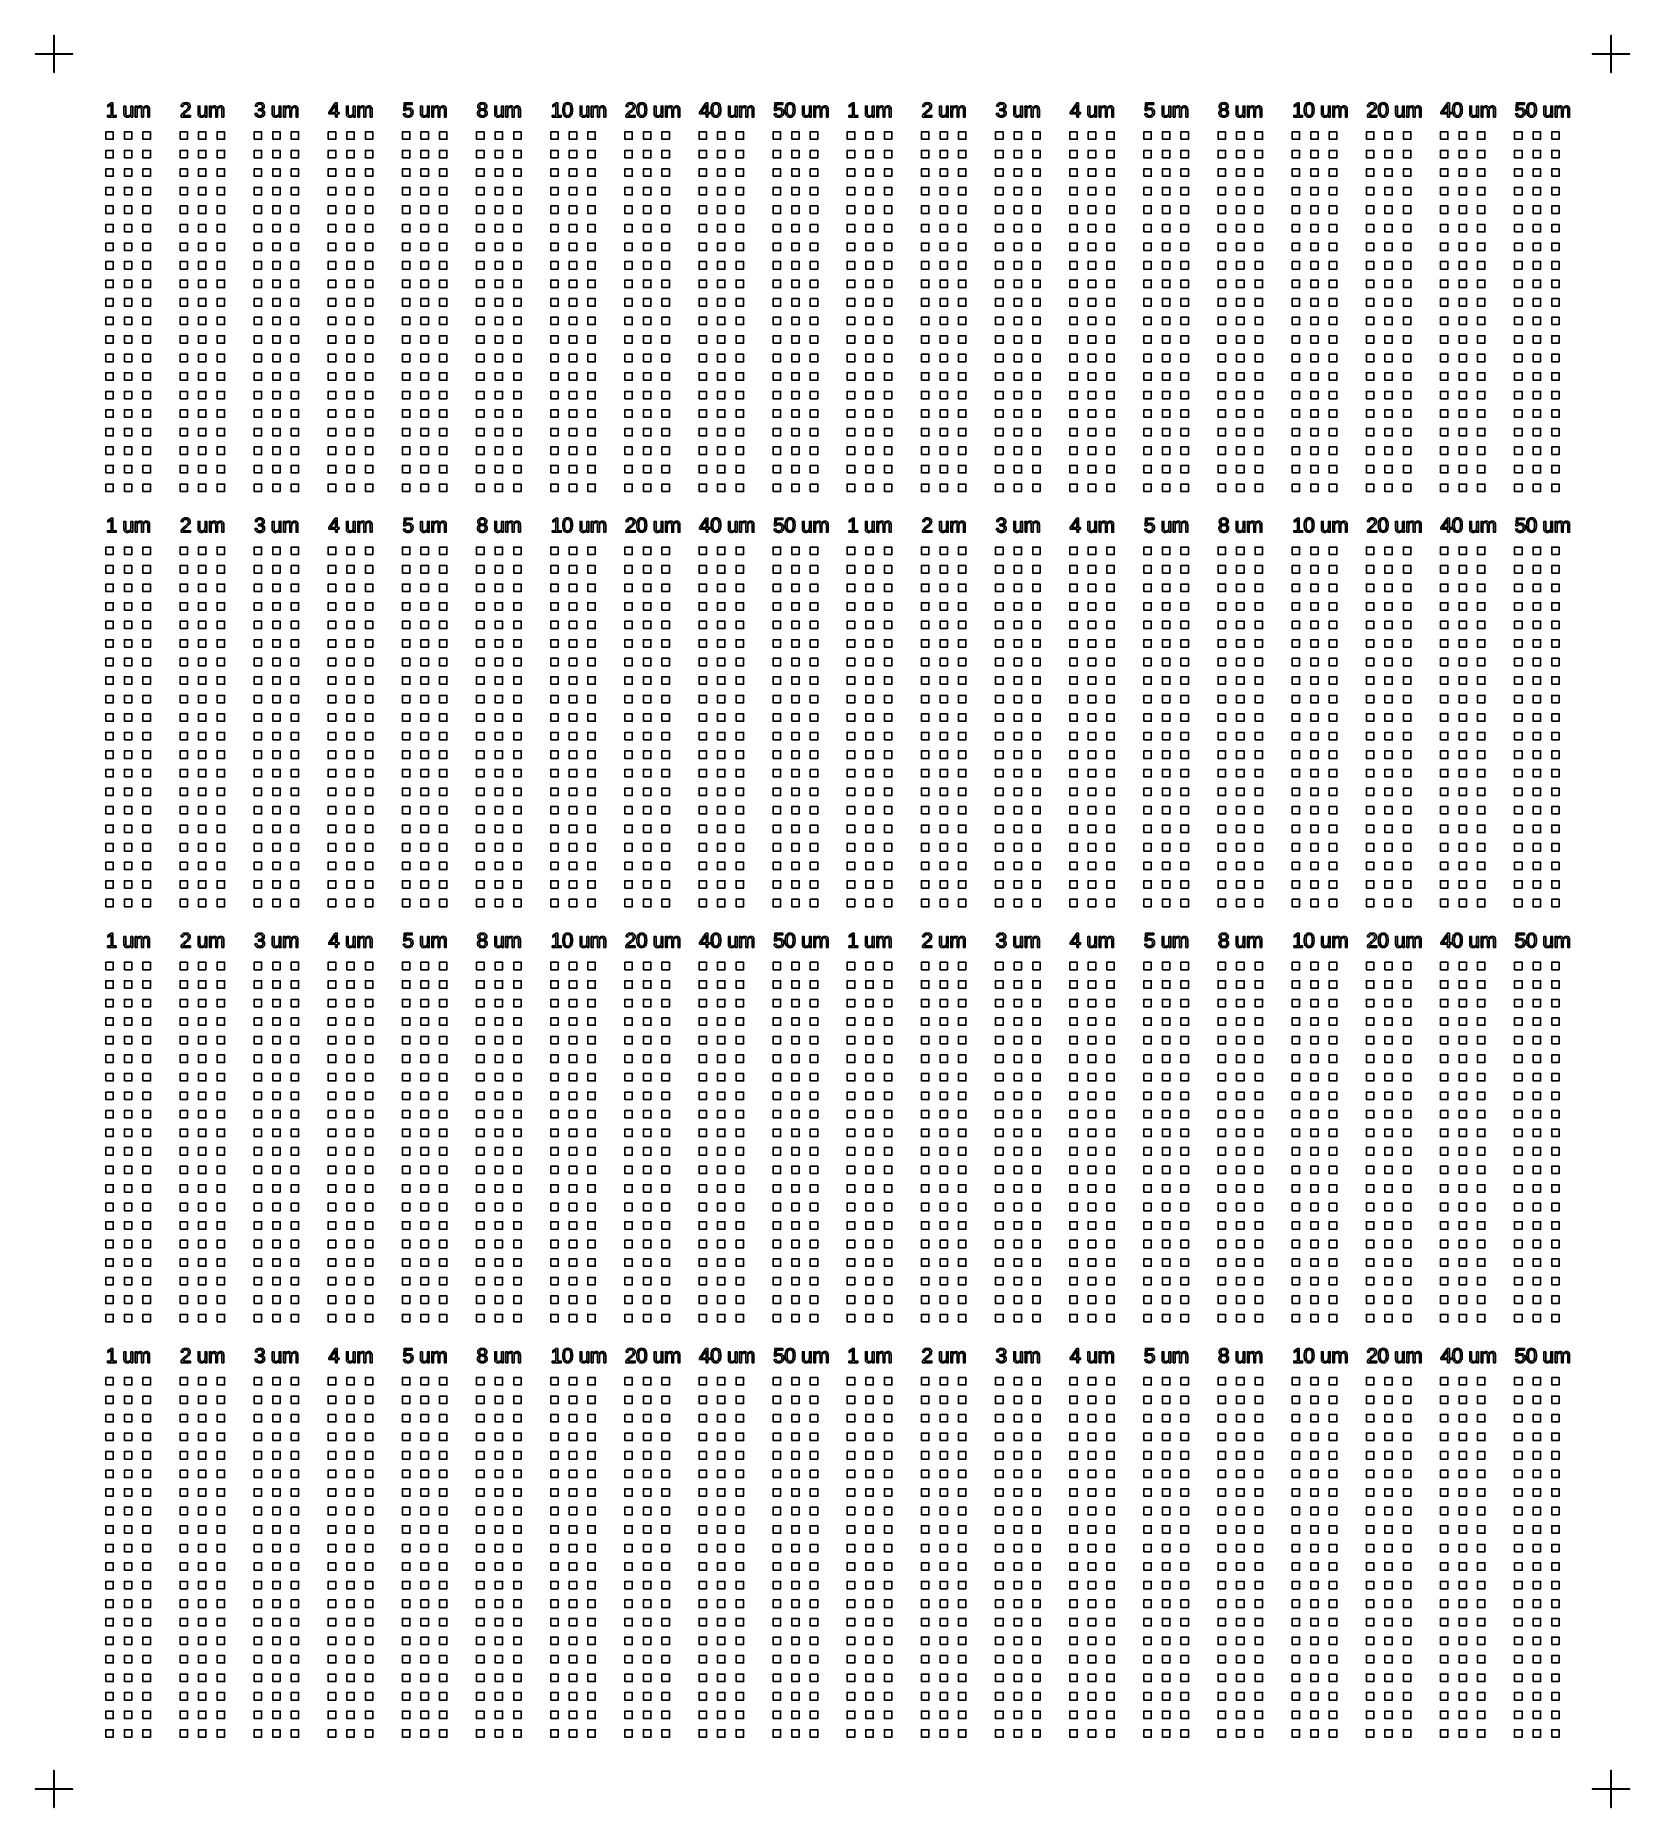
# Model space of a CAD drawing. Extents: x -21493 to 21493, y -12519 to 35265.
import ezdxf

# ---------------------------------------------------------------- set-up
doc = ezdxf.new("R2010")
doc.units = 0
doc.layers.add('L0D0_0', color=1, linetype='CONTINUOUS')

msp = doc.modelspace()

# ---------------------------------------------------------------- linework, layer by layer
at = {"layer": 'L0D0_0'}
for points in [[(-20997.858, 34265.431), (-20997.858, 34760.263), (-21492.689, 34760.263), (-21492.689, 34770.259), (-20997.858, 34770.259), (-20997.858, 35265.09), (-20987.862, 35265.09), (-20987.862, 34770.259), (-20493.031, 34770.259), (-20493.031, 34760.263), (-20987.862, 34760.263), (-20987.862, 34265.431)], [(20987.862, 34265.431), (20987.862, 34760.263), (20493.031, 34760.263), (20493.031, 34770.259), (20987.862, 34770.259), (20987.862, 35265.09), (20997.858, 35265.09), (20997.858, 34770.259), (21492.689, 34770.259), (21492.689, 34760.263), (20997.858, 34760.263), (20997.858, 34265.431)], [(-17566.126, 33065.84), (-17566.126, 33100.326), (-17558.831, 33115.723), (-17550.733, 33130.117), (-17541.934, 33143.712), (-17532.337, 33156.308), (-17522.24, 33168.106), (-17511.845, 33179.399), (-17501.249, 33190.097), (-17490.451, 33200.194), (-17479.455, 33209.891), (-17468.56, 33219.186), (-17457.661, 33228.082), (-17446.867, 33236.679), (-17436.371, 33245.079), (-17426.375, 33253.475), (-17416.875, 33261.871), (-17407.979, 33270.271), (-17399.684, 33278.868), (-17392.284, 33287.562), (-17385.686, 33296.462), (-17379.89, 33305.559), (-17375.19, 33315.055), (-17371.893, 33325.249), (-17369.894, 33335.946), (-17369.192, 33347.345), (-17370.394, 33362.137), (-17373.791, 33375.233), (-17379.592, 33386.627), (-17387.685, 33396.128), (-17397.782, 33403.726), (-17409.68, 33409.123), (-17423.377, 33412.42), (-17438.87, 33413.52), (-17453.764, 33412.42), (-17467.359, 33409.223), (-17479.455, 33403.923), (-17490.253, 33396.527), (-17499.35, 33387.228), (-17506.348, 33376.132), (-17511.245, 33363.439), (-17514.042, 33348.941), (-17563.925, 33353.54), (-17559.427, 33375.334), (-17551.43, 33394.725), (-17540.036, 33411.819), (-17525.042, 33426.515), (-17507.045, 33438.413), (-17486.755, 33446.809), (-17463.961, 33451.908), (-17438.87, 33453.605), (-17411.68, 33451.908), (-17387.786, 33446.809), (-17367.294, 33438.313), (-17350.099, 33426.414), (-17336.504, 33411.319), (-17326.806, 33393.427), (-17321.01, 33372.633), (-17319.011, 33348.941), (-17319.708, 33337.844), (-17321.611, 33326.748), (-17324.71, 33315.752), (-17329.208, 33304.757), (-17334.904, 33293.761), (-17341.804, 33282.766), (-17349.998, 33271.77), (-17359.398, 33260.871), (-17371.792, 33248.376), (-17388.685, 33232.781), (-17410.18, 33214.289), (-17436.17, 33192.797), (-17450.966, 33180.298), (-17464.163, 33168.505), (-17475.759, 33157.307), (-17485.852, 33146.812), (-17494.352, 33136.614), (-17501.648, 33126.719), (-17507.645, 33116.92), (-17512.345, 33107.323), (-17313.114, 33107.323), (-17313.114, 33065.84)], [(-15439.851, 33060.439), (-15467.441, 33062.039), (-15492.032, 33066.94), (-15513.725, 33075.134), (-15532.419, 33086.63), (-15548.014, 33101.225), (-15560.009, 33119.02), (-15568.505, 33139.915), (-15573.503, 33164.006), (-15523.12, 33168.605), (-15514.225, 33138.916), (-15497.429, 33117.819), (-15472.636, 33105.026), (-15439.851, 33100.826), (-15422.354, 33101.926), (-15406.961, 33105.324), (-15393.466, 33111.023), (-15381.971, 33119.02), (-15372.773, 33129.218), (-15366.175, 33141.612), (-15362.277, 33156.207), (-15360.975, 33173.003), (-15362.474, 33187.699), (-15366.973, 33200.693), (-15374.47, 33211.987), (-15384.97, 33221.685), (-15398.263, 33229.283), (-15414.256, 33234.781), (-15432.95, 33238.082), (-15454.244, 33239.081), (-15481.834, 33239.081), (-15481.834, 33281.464), (-15455.345, 33281.464), (-15436.352, 33282.564), (-15419.657, 33285.764), (-15405.26, 33291.262), (-15393.067, 33298.961), (-15383.369, 33308.558), (-15376.469, 33319.751), (-15372.374, 33332.75), (-15370.971, 33347.345), (-15372.071, 33361.839), (-15375.469, 33374.733), (-15381.068, 33386.031), (-15388.968, 33395.725), (-15399.065, 33403.524), (-15411.358, 33409.022), (-15425.852, 33412.42), (-15442.547, 33413.52), (-15457.945, 33412.42), (-15471.737, 33409.32), (-15484.035, 33404.225), (-15494.732, 33396.926), (-15503.729, 33387.829), (-15510.524, 33377.035), (-15515.325, 33364.535), (-15517.925, 33350.344), (-15567.006, 33354.14), (-15562.609, 33376.232), (-15554.612, 33395.825), (-15543.112, 33412.919), (-15528.118, 33427.317), (-15510.226, 33438.812), (-15489.831, 33447.107), (-15467.138, 33452.009), (-15442.048, 33453.605), (-15414.857, 33452.009), (-15390.967, 33447.011), (-15370.173, 33438.611), (-15352.68, 33426.914), (-15338.686, 33412.222), (-15328.786, 33394.927), (-15322.789, 33375.035), (-15320.789, 33352.439), (-15322.091, 33335.047), (-15325.888, 33319.251), (-15332.285, 33305.257), (-15341.281, 33292.963), (-15352.68, 33282.463), (-15366.376, 33273.769), (-15382.471, 33266.869), (-15400.762, 33261.871), (-15400.762, 33260.871), (-15380.568, 33257.272), (-15362.676, 33251.375), (-15347.182, 33242.878), (-15334.087, 33232.08), (-15323.687, 33219.186), (-15316.19, 33204.793), (-15311.692, 33188.896), (-15310.193, 33171.302), (-15312.293, 33146.413), (-15318.589, 33124.417), (-15329.089, 33105.425), (-15343.881, 33089.431), (-15362.474, 33076.735), (-15384.667, 33067.637), (-15410.459, 33062.24)], [(-9442.159, 33060.439), (-9471.13, 33062.24), (-9496.771, 33067.637), (-9519.065, 33076.735), (-9538.028, 33089.431), (-9553.152, 33105.425), (-9563.959, 33124.518), (-9570.435, 33146.711), (-9572.606, 33171.902), (-9571.267, 33189.794), (-9567.247, 33206.292), (-9560.548, 33221.286), (-9551.182, 33234.781), (-9539.716, 33246.276), (-9526.772, 33255.272), (-9512.324, 33261.77), (-9496.402, 33265.672), (-9496.402, 33266.772), (-9511.165, 33271.468), (-9524.29, 33278.368), (-9535.777, 33287.365), (-9545.613, 33298.558), (-9553.513, 33311.254), (-9559.141, 33325.051), (-9562.526, 33339.844), (-9563.648, 33355.741), (-9561.607, 33376.535), (-9555.479, 33395.225), (-9545.273, 33411.92), (-9530.98, 33426.515), (-9513.235, 33438.413), (-9492.701, 33446.809), (-9469.37, 33451.908), (-9443.251, 33453.605), (-9416.526, 33452.009), (-9392.767, 33447.011), (-9371.981, 33438.712), (-9354.16, 33427.015), (-9339.863, 33412.621), (-9329.649, 33395.825), (-9323.521, 33376.631), (-9321.48, 33355.241), (-9322.618, 33339.344), (-9326.02, 33324.451), (-9331.699, 33310.654), (-9339.653, 33297.961), (-9349.561, 33286.865), (-9361.136, 33278.066), (-9374.383, 33271.568), (-9389.276, 33267.368), (-9389.276, 33266.272), (-9371.993, 33262.072), (-9356.739, 33255.474), (-9343.513, 33246.578), (-9332.324, 33235.18), (-9323.429, 33221.887), (-9317.07, 33206.989), (-9313.265, 33190.496), (-9311.992, 33172.402), (-9314.092, 33147.412), (-9320.392, 33125.32), (-9330.905, 33106.223), (-9345.613, 33089.931), (-9364.257, 33077.033), (-9386.567, 33067.839), (-9412.528, 33062.24)], [(-7142.02, 33060.439), (-7172.92, 33063.538), (-7199.72, 33072.938), (-7222.412, 33088.629), (-7241.006, 33110.624), (-7255.483, 33138.512), (-7265.819, 33172.301), (-7272.027, 33211.79), (-7274.085, 33257.074), (-7272.086, 33303.157), (-7266.059, 33343.145), (-7256.012, 33376.934), (-7241.959, 33404.524), (-7223.555, 33426.015), (-7200.501, 33441.412), (-7172.781, 33450.606), (-7140.391, 33453.605), (-7108.844, 33450.509), (-7081.721, 33441.211), (-7059.011, 33425.717), (-7040.737, 33404.024), (-7026.671, 33376.232), (-7016.633, 33342.443), (-7010.606, 33302.758), (-7008.595, 33257.074), (-7010.707, 33211.987), (-7017.032, 33172.604), (-7027.591, 33138.916), (-7042.367, 33110.822), (-7061.25, 33088.831), (-7084.161, 33073.034), (-7111.083, 33063.538)], [(-5570.166, 33065.84), (-5570.166, 33100.326), (-5562.866, 33115.723), (-5554.811, 33130.117), (-5545.982, 33143.712), (-5536.398, 33156.308), (-5526.31, 33168.106), (-5515.965, 33179.399), (-5505.356, 33190.097), (-5494.503, 33200.194), (-5483.545, 33209.891), (-5472.638, 33219.186), (-5461.781, 33228.082), (-5450.974, 33236.679), (-5440.462, 33245.079), (-5430.461, 33253.475), (-5420.995, 33261.871), (-5412.061, 33270.271), (-5403.804, 33278.868), (-5396.366, 33287.562), (-5389.768, 33296.462), (-5383.988, 33305.559), (-5379.31, 33315.055), (-5375.962, 33325.249), (-5373.95, 33335.946), (-5373.283, 33347.345), (-5374.433, 33362.137), (-5377.89, 33375.233), (-5383.648, 33386.627), (-5391.725, 33396.128), (-5401.843, 33403.726), (-5413.758, 33409.123), (-5427.463, 33412.42), (-5442.977, 33413.52), (-5457.883, 33412.42), (-5471.42, 33409.223), (-5483.575, 33403.923), (-5494.373, 33396.527), (-5503.428, 33387.228), (-5510.396, 33376.132), (-5515.293, 33363.439), (-5518.094, 33348.941), (-5567.995, 33353.54), (-5563.53, 33375.334), (-5555.55, 33394.725), (-5544.076, 33411.819), (-5529.082, 33426.515), (-5511.135, 33438.413), (-5490.803, 33446.809), (-5468.089, 33451.908), (-5442.977, 33453.605), (-5415.77, 33451.908), (-5391.884, 33446.809), (-5371.355, 33438.313), (-5354.16, 33426.414), (-5340.573, 33411.319), (-5330.875, 33393.427), (-5325.05, 33372.633), (-5323.109, 33348.941), (-5323.748, 33337.844), (-5325.65, 33326.748), (-5328.83, 33315.752), (-5333.278, 33304.757), (-5338.985, 33293.761), (-5345.924, 33282.766), (-5354.101, 33271.77), (-5363.518, 33260.871), (-5375.84, 33248.376), (-5392.737, 33232.781), (-5414.207, 33214.289), (-5440.26, 33192.797), (-5455.065, 33180.298), (-5468.261, 33168.505), (-5479.874, 33157.307), (-5489.891, 33146.812), (-5498.472, 33136.614), (-5505.759, 33126.719), (-5511.757, 33116.92), (-5516.465, 33107.323), (-5317.141, 33107.323), (-5317.141, 33065.84)], [(-5142.703, 33060.439), (-5173.602, 33063.538), (-5200.402, 33072.938), (-5223.095, 33088.629), (-5241.688, 33110.624), (-5256.161, 33138.512), (-5266.498, 33172.301), (-5272.705, 33211.79), (-5274.767, 33257.074), (-5272.768, 33303.157), (-5266.737, 33343.145), (-5256.691, 33376.934), (-5242.637, 33404.524), (-5224.233, 33426.015), (-5201.179, 33441.412), (-5173.459, 33450.606), (-5141.073, 33453.605), (-5109.523, 33450.509), (-5082.403, 33441.211), (-5059.69, 33425.717), (-5041.415, 33404.024), (-5027.35, 33376.232), (-5017.316, 33342.443), (-5011.285, 33302.758), (-5009.277, 33257.074), (-5011.385, 33211.987), (-5017.715, 33172.604), (-5028.269, 33138.916), (-5043.045, 33110.822), (-5061.928, 33088.831), (-5084.839, 33073.034), (-5111.761, 33063.538)], [(-3143.381, 33060.439), (-3174.28, 33063.538), (-3201.08, 33072.938), (-3223.773, 33088.629), (-3242.366, 33110.624), (-3256.844, 33138.512), (-3267.18, 33172.301), (-3273.388, 33211.79), (-3275.446, 33257.074), (-3273.446, 33303.157), (-3267.419, 33343.145), (-3257.373, 33376.934), (-3243.316, 33404.524), (-3224.911, 33426.015), (-3201.862, 33441.412), (-3174.142, 33450.606), (-3141.751, 33453.605), (-3110.201, 33450.509), (-3083.081, 33441.211), (-3060.368, 33425.717), (-3042.094, 33404.024), (-3028.032, 33376.232), (-3017.994, 33342.443), (-3011.967, 33302.758), (-3009.955, 33257.074), (-3012.064, 33211.987), (-3018.393, 33172.604), (-3028.952, 33138.916), (-3043.723, 33110.822), (-3062.606, 33088.831), (-3085.522, 33073.034), (-3112.444, 33063.538)], [(-1144.059, 33060.439), (-1174.958, 33063.538), (-1201.763, 33072.938), (-1224.455, 33088.629), (-1243.049, 33110.624), (-1257.522, 33138.512), (-1267.858, 33172.301), (-1274.066, 33211.79), (-1276.128, 33257.074), (-1274.129, 33303.157), (-1268.098, 33343.145), (-1258.051, 33376.934), (-1243.998, 33404.524), (-1225.594, 33426.015), (-1202.54, 33441.412), (-1174.82, 33450.606), (-1142.429, 33453.605), (-1110.883, 33450.509), (-1083.76, 33441.211), (-1061.05, 33425.717), (-1042.776, 33404.024), (-1028.71, 33376.232), (-1018.672, 33342.443), (-1012.645, 33302.758), (-1010.638, 33257.074), (-1012.746, 33211.987), (-1019.075, 33172.604), (-1029.63, 33138.916), (-1044.406, 33110.822), (-1063.289, 33088.831), (-1086.2, 33073.034), (-1113.122, 33063.538)], [(2427.113, 33065.84), (2427.113, 33100.326), (2434.412, 33115.723), (2442.468, 33130.117), (2451.296, 33143.712), (2460.885, 33156.308), (2470.969, 33168.106), (2481.318, 33179.399), (2491.923, 33190.097), (2502.78, 33200.194), (2513.734, 33209.891), (2524.641, 33219.186), (2535.498, 33228.082), (2546.305, 33236.679), (2556.821, 33245.079), (2566.817, 33253.475), (2576.284, 33261.871), (2585.222, 33270.271), (2593.479, 33278.868), (2600.917, 33287.562), (2607.511, 33296.462), (2613.29, 33305.559), (2617.969, 33315.055), (2621.317, 33325.249), (2623.328, 33335.946), (2623.996, 33347.345), (2622.85, 33362.137), (2619.389, 33375.233), (2613.631, 33386.627), (2605.554, 33396.128), (2595.436, 33403.726), (2583.521, 33409.123), (2569.816, 33412.42), (2554.301, 33413.52), (2539.396, 33412.42), (2525.859, 33409.223), (2513.704, 33403.923), (2502.91, 33396.527), (2493.851, 33387.228), (2486.883, 33376.132), (2481.986, 33363.439), (2479.189, 33348.941), (2429.284, 33353.54), (2433.753, 33375.334), (2441.729, 33394.725), (2453.207, 33411.819), (2468.201, 33426.515), (2486.144, 33438.413), (2506.476, 33446.809), (2529.19, 33451.908), (2554.301, 33453.605), (2581.513, 33451.908), (2605.394, 33446.809), (2625.928, 33438.313), (2643.123, 33426.414), (2656.706, 33411.319), (2666.404, 33393.427), (2672.233, 33372.633), (2674.169, 33348.941), (2673.531, 33337.844), (2671.633, 33326.748), (2668.453, 33315.752), (2664.005, 33304.757), (2658.298, 33293.761), (2651.359, 33282.766), (2643.182, 33271.77), (2633.765, 33260.871), (2621.438, 33248.376), (2604.546, 33232.781), (2583.071, 33214.289), (2557.019, 33192.797), (2542.214, 33180.298), (2529.022, 33168.505), (2517.404, 33157.307), (2507.387, 33146.812), (2498.811, 33136.614), (2491.524, 33126.719), (2485.526, 33116.92), (2480.818, 33107.323), (2680.138, 33107.323), (2680.138, 33065.84)], [(4553.35, 33060.439), (4525.802, 33062.039), (4501.178, 33066.94), (4479.497, 33075.134), (4460.744, 33086.63), (4445.209, 33101.225), (4433.184, 33119.02), (4424.666, 33139.915), (4419.656, 33164.006), (4470.098, 33168.605), (4478.968, 33138.916), (4495.789, 33117.819), (4520.594, 33105.026), (4553.35, 33100.826), (4570.805, 33101.926), (4586.27, 33105.324), (4599.756, 33111.023), (4611.251, 33119.02), (4620.449, 33129.218), (4627.018, 33141.612), (4630.954, 33156.207), (4632.264, 33173.003), (4630.765, 33187.699), (4626.266, 33200.693), (4618.769, 33211.987), (4608.274, 33221.685), (4594.939, 33229.283), (4578.941, 33234.781), (4560.289, 33238.082), (4538.978, 33239.081), (4511.317, 33239.081), (4511.317, 33281.464), (4537.898, 33281.464), (4556.84, 33282.564), (4573.523, 33285.764), (4587.95, 33291.262), (4600.134, 33298.961), (4609.802, 33308.558), (4616.711, 33319.751), (4620.857, 33332.75), (4622.239, 33347.345), (4621.109, 33361.839), (4617.728, 33374.733), (4612.091, 33386.031), (4604.204, 33395.725), (4594.086, 33403.524), (4581.793, 33409.022), (4567.307, 33412.42), (4550.641, 33413.52), (4535.278, 33412.42), (4521.451, 33409.32), (4509.175, 33404.225), (4498.439, 33396.926), (4489.514, 33387.829), (4482.677, 33377.035), (4477.918, 33364.535), (4475.247, 33350.344), (4426.166, 33354.14), (4430.635, 33376.232), (4438.61, 33395.825), (4450.085, 33412.919), (4465.083, 33427.317), (4483.025, 33438.812), (4503.349, 33447.107), (4526.071, 33452.009), (4551.183, 33453.605), (4578.323, 33452.009), (4602.263, 33447.011), (4623.007, 33438.611), (4640.542, 33426.914), (4654.478, 33412.222), (4664.432, 33394.927), (4670.413, 33375.035), (4672.399, 33352.439), (4671.122, 33335.047), (4667.284, 33319.251), (4660.887, 33305.257), (4651.928, 33292.963), (4640.534, 33282.463), (4626.808, 33273.769), (4610.773, 33266.869), (4592.41, 33261.871), (4592.41, 33260.871), (4612.642, 33257.272), (4630.504, 33251.375), (4645.998, 33242.878), (4659.115, 33232.08), (4669.56, 33219.186), (4677.019, 33204.793), (4681.488, 33188.896), (4682.979, 33171.302), (4680.879, 33146.413), (4674.571, 33124.417), (4664.062, 33105.425), (4649.35, 33089.431), (4630.744, 33076.735), (4608.542, 33067.637), (4582.742, 33062.24)], [(10551.013, 33060.439), (10522.021, 33062.24), (10496.43, 33067.637), (10474.136, 33076.735), (10455.144, 33089.431), (10440.049, 33105.425), (10429.255, 33124.518), (10422.754, 33146.711), (10420.557, 33171.902), (10421.956, 33189.794), (10425.954, 33206.292), (10432.653, 33221.286), (10442.048, 33234.781), (10453.443, 33246.276), (10466.442, 33255.272), (10480.835, 33261.77), (10496.829, 33265.672), (10496.829, 33266.772), (10482.037, 33271.468), (10468.941, 33278.368), (10457.446, 33287.365), (10447.546, 33298.558), (10439.65, 33311.254), (10434.052, 33325.051), (10430.654, 33339.844), (10429.553, 33355.741), (10431.553, 33376.535), (10437.752, 33395.225), (10447.945, 33411.92), (10462.242, 33426.515), (10479.937, 33438.413), (10500.529, 33446.809), (10523.822, 33451.908), (10549.913, 33453.605), (10576.705, 33452.009), (10600.397, 33447.011), (10621.187, 33438.712), (10639.083, 33427.015), (10653.376, 33412.621), (10663.573, 33395.825), (10669.672, 33376.631), (10671.671, 33355.241), (10670.57, 33339.344), (10667.173, 33324.451), (10661.473, 33310.654), (10653.577, 33297.961), (10643.682, 33286.865), (10632.086, 33278.066), (10618.789, 33271.568), (10603.895, 33267.368), (10603.895, 33266.272), (10621.187, 33262.072), (10636.483, 33255.474), (10649.68, 33246.578), (10660.873, 33235.18), (10669.772, 33221.887), (10676.169, 33206.989), (10679.97, 33190.496), (10681.167, 33172.402), (10679.067, 33147.412), (10672.771, 33125.32), (10662.275, 33106.223), (10647.58, 33089.931), (10628.986, 33077.033), (10606.592, 33067.839), (10580.703, 33062.24)], [(12851.131, 33060.439), (12820.24, 33063.538), (12793.448, 33072.938), (12770.755, 33088.629), (12752.162, 33110.624), (12737.768, 33138.512), (12727.373, 33172.301), (12721.174, 33211.79), (12719.074, 33257.074), (12721.073, 33303.157), (12727.172, 33343.145), (12737.168, 33376.934), (12751.263, 33404.524), (12769.659, 33426.015), (12792.751, 33441.412), (12820.441, 33450.606), (12852.827, 33453.605), (12884.319, 33450.509), (12911.51, 33441.211), (12934.202, 33425.717), (12952.493, 33404.024), (12966.492, 33376.232), (12976.589, 33342.443), (12982.586, 33302.758), (12984.586, 33257.074), (12982.486, 33211.987), (12976.186, 33172.604), (12965.589, 33138.916), (12950.797, 33110.822), (12931.901, 33088.831), (12909.011, 33073.034), (12882.118, 33063.538)], [(14422.993, 33065.84), (14422.993, 33100.326), (14430.293, 33115.723), (14438.39, 33130.117), (14447.185, 33143.712), (14456.782, 33156.308), (14466.879, 33168.106), (14477.278, 33179.399), (14487.875, 33190.097), (14498.669, 33200.194), (14509.664, 33209.891), (14520.563, 33219.186), (14531.458, 33228.082), (14542.256, 33236.679), (14552.752, 33245.079), (14562.748, 33253.475), (14572.244, 33261.871), (14581.14, 33270.271), (14589.439, 33278.868), (14596.835, 33287.562), (14603.434, 33296.462), (14609.234, 33305.559), (14613.929, 33315.055), (14617.231, 33325.249), (14619.23, 33335.946), (14619.927, 33347.345), (14618.73, 33362.137), (14615.328, 33375.233), (14609.532, 33386.627), (14601.434, 33396.128), (14591.338, 33403.726), (14579.443, 33409.123), (14565.747, 33412.42), (14550.253, 33413.52), (14535.356, 33412.42), (14521.76, 33409.223), (14509.664, 33403.923), (14498.87, 33396.527), (14489.773, 33387.228), (14482.776, 33376.132), (14477.875, 33363.439), (14475.077, 33348.941), (14425.194, 33353.54), (14429.692, 33375.334), (14437.689, 33394.725), (14449.088, 33411.819), (14464.082, 33426.515), (14482.075, 33438.413), (14502.369, 33446.809), (14525.162, 33451.908), (14550.253, 33453.605), (14577.444, 33451.908), (14601.334, 33446.809), (14621.83, 33438.313), (14639.02, 33426.414), (14652.616, 33411.319), (14662.313, 33393.427), (14668.114, 33372.633), (14670.113, 33348.941), (14669.411, 33337.844), (14667.513, 33326.748), (14664.413, 33315.752), (14659.915, 33304.757), (14654.216, 33293.761), (14647.319, 33282.766), (14639.121, 33271.77), (14629.726, 33260.871), (14617.327, 33248.376), (14600.435, 33232.781), (14578.943, 33214.289), (14552.95, 33192.797), (14538.157, 33180.298), (14524.961, 33168.505), (14513.365, 33157.307), (14503.268, 33146.812), (14494.771, 33136.614), (14487.472, 33126.719), (14481.474, 33116.92), (14476.778, 33107.323), (14676.01, 33107.323), (14676.01, 33065.84)], [(14850.448, 33060.439), (14819.561, 33063.538), (14792.77, 33072.938), (14770.077, 33088.629), (14751.484, 33110.624), (14737.09, 33138.512), (14726.691, 33172.301), (14720.496, 33211.79), (14718.396, 33257.074), (14720.395, 33303.157), (14726.494, 33343.145), (14736.49, 33376.934), (14750.585, 33404.524), (14768.977, 33426.015), (14792.068, 33441.412), (14819.759, 33450.606), (14852.149, 33453.605), (14883.637, 33450.509), (14910.827, 33441.211), (14933.52, 33425.717), (14951.815, 33404.024), (14965.81, 33376.232), (14975.906, 33342.443), (14981.904, 33302.758), (14983.903, 33257.074), (14981.803, 33211.987), (14975.507, 33172.604), (14964.911, 33138.916), (14950.114, 33110.822), (14931.223, 33088.831), (14908.328, 33073.034), (14881.44, 33063.538)], [(16849.77, 33060.439), (16818.879, 33063.538), (16792.091, 33072.938), (16769.399, 33088.629), (16750.805, 33110.624), (16736.408, 33138.512), (16726.013, 33172.301), (16719.814, 33211.79), (16717.714, 33257.074), (16719.713, 33303.157), (16725.811, 33343.145), (16735.807, 33376.934), (16749.902, 33404.524), (16768.298, 33426.015), (16791.39, 33441.412), (16819.081, 33450.606), (16851.471, 33453.605), (16882.958, 33450.509), (16910.149, 33441.211), (16932.842, 33425.717), (16951.137, 33404.024), (16965.131, 33376.232), (16975.228, 33342.443), (16981.226, 33302.758), (16983.225, 33257.074), (16981.125, 33211.987), (16974.829, 33172.604), (16964.233, 33138.916), (16949.436, 33110.822), (16930.544, 33088.831), (16907.65, 33073.034), (16880.758, 33063.538)], [(18849.092, 33060.439), (18818.201, 33063.538), (18791.409, 33072.938), (18768.716, 33088.629), (18750.123, 33110.624), (18735.73, 33138.512), (18725.33, 33172.301), (18719.135, 33211.79), (18717.035, 33257.074), (18719.035, 33303.157), (18725.133, 33343.145), (18735.129, 33376.934), (18749.224, 33404.524), (18767.616, 33426.015), (18790.712, 33441.412), (18818.402, 33450.606), (18850.789, 33453.605), (18882.28, 33450.509), (18909.471, 33441.211), (18932.164, 33425.717), (18950.455, 33404.024), (18964.449, 33376.232), (18974.546, 33342.443), (18980.543, 33302.758), (18982.543, 33257.074), (18980.447, 33211.987), (18974.147, 33172.604), (18963.55, 33138.916), (18948.758, 33110.822), (18929.862, 33088.831), (18906.972, 33073.034), (18880.079, 33063.538)], [(-19551.05, 33065.84), (-19551.05, 33107.323), (-19453.686, 33107.323), (-19453.686, 33401.323), (-19539.954, 33339.747), (-19539.954, 33385.829), (-19449.587, 33447.91), (-19404.601, 33447.91), (-19404.601, 33107.323), (-19311.533, 33107.323), (-19311.533, 33065.84)], [(-19011.934, 33060.439), (-19034.425, 33061.938), (-19053.72, 33066.44), (-19069.814, 33073.937), (-19082.612, 33084.433), (-19092.406, 33098.327), (-19099.403, 33116.223), (-19103.603, 33138.013), (-19105.002, 33163.704), (-19105.002, 33359.239), (-19055.921, 33359.239), (-19055.921, 33173.2), (-19055.522, 33159.508), (-19054.421, 33147.509), (-19052.62, 33137.013), (-19050.221, 33128.218), (-19046.924, 33120.818), (-19042.825, 33114.421), (-19037.827, 33109.226), (-19032.027, 33105.127), (-19025.03, 33102.027), (-19016.634, 33099.826), (-19006.735, 33098.528), (-18995.441, 33098.129), (-18978.746, 33099.629), (-18963.853, 33104.127), (-18950.854, 33111.725), (-18939.757, 33122.221), (-18930.862, 33135.514), (-18924.566, 33151.108), (-18920.765, 33169.004), (-18919.467, 33189.198), (-18919.467, 33359.239), (-18870.684, 33359.239), (-18870.684, 33128.516), (-18870.583, 33105.324), (-18870.281, 33087.23), (-18869.781, 33074.034), (-18868.983, 33065.84), (-18915.166, 33065.84), (-18915.267, 33066.839), (-18915.368, 33068.339), (-18915.569, 33070.439), (-18915.666, 33073.135), (-18915.767, 33076.235), (-18915.968, 33079.532), (-18916.166, 33083.131), (-18916.367, 33086.831), (-18916.569, 33091.531), (-18916.766, 33098.029), (-18917.069, 33106.126), (-18917.266, 33116.021), (-18918.068, 33116.021), (-18926.863, 33101.926), (-18936.259, 33090.032), (-18946.259, 33080.435), (-18957.053, 33073.034), (-18968.75, 33067.537), (-18981.845, 33063.538), (-18996.239, 33061.241)], [(-18800.905, 33065.84), (-18800.905, 33296.659), (-18801.006, 33319.751), (-18801.304, 33337.945), (-18801.804, 33351.041), (-18802.505, 33359.239), (-18756.423, 33359.239), (-18756.322, 33358.34), (-18756.121, 33356.74), (-18756.02, 33354.64), (-18755.822, 33351.94), (-18755.722, 33348.844), (-18755.52, 33345.543), (-18755.423, 33342.044), (-18755.222, 33338.248), (-18755.02, 33333.548), (-18754.722, 33327.05), (-18754.52, 33318.953), (-18754.222, 33309.058), (-18753.424, 33309.058), (-18745.327, 33323.552), (-18736.528, 33335.547), (-18727.233, 33345.245), (-18717.334, 33352.439), (-18706.64, 33357.841), (-18694.742, 33361.637), (-18681.848, 33363.939), (-18667.753, 33364.737), (-18651.956, 33363.838), (-18637.861, 33361.339), (-18625.568, 33357.24), (-18614.971, 33351.44), (-18606.071, 33343.745), (-18598.574, 33334.148), (-18592.577, 33322.653), (-18587.978, 33309.058), (-18587.18, 33309.058), (-18579.183, 33322.85), (-18570.384, 33334.547), (-18560.787, 33344.144), (-18550.493, 33351.641), (-18539.094, 33357.341), (-18526.599, 33361.44), (-18513.004, 33363.838), (-18498.211, 33364.737), (-18477.518, 33363.137), (-18459.823, 33358.639), (-18445.228, 33351.142), (-18433.531, 33340.545), (-18424.732, 33326.551), (-18418.436, 33308.654), (-18414.64, 33286.961), (-18413.338, 33261.371), (-18413.338, 33065.84), (-18461.621, 33065.84), (-18461.621, 33251.875), (-18462.322, 33271.468), (-18464.519, 33287.864), (-18468.219, 33300.96), (-18473.318, 33310.754), (-18480.315, 33317.852), (-18489.614, 33322.951), (-18501.307, 33325.95), (-18515.305, 33326.95), (-18530.4, 33325.551), (-18543.794, 33321.053), (-18555.289, 33313.652), (-18565.088, 33303.257), (-18572.883, 33290.162), (-18578.381, 33274.567), (-18581.783, 33256.474), (-18582.879, 33235.881), (-18582.879, 33065.84), (-18631.162, 33065.84), (-18631.162, 33251.875), (-18631.864, 33271.468), (-18634.064, 33287.864), (-18637.664, 33300.96), (-18642.758, 33310.754), (-18649.76, 33317.852), (-18659.155, 33322.951), (-18670.751, 33325.95), (-18684.847, 33326.95), (-18699.639, 33325.551), (-18712.735, 33321.053), (-18724.234, 33313.556), (-18734.129, 33303.157), (-18742.126, 33289.96), (-18747.826, 33274.366), (-18751.223, 33256.373), (-18752.324, 33235.881), (-18752.324, 33065.84)], [(-17012.612, 33060.439), (-17035.108, 33061.938), (-17054.398, 33066.44), (-17070.497, 33073.937), (-17083.29, 33084.433), (-17093.089, 33098.327), (-17100.086, 33116.223), (-17104.282, 33138.013), (-17105.684, 33163.704), (-17105.684, 33359.239), (-17056.599, 33359.239), (-17056.599, 33173.2), (-17056.2, 33159.508), (-17055.1, 33147.509), (-17053.302, 33137.013), (-17050.9, 33128.218), (-17047.603, 33120.818), (-17043.503, 33114.421), (-17038.505, 33109.226), (-17032.709, 33105.127), (-17025.708, 33102.027), (-17017.312, 33099.826), (-17007.417, 33098.528), (-16996.119, 33098.129), (-16979.424, 33099.629), (-16964.531, 33104.127), (-16951.536, 33111.725), (-16940.44, 33122.221), (-16931.544, 33135.514), (-16925.244, 33151.108), (-16921.447, 33169.004), (-16920.145, 33189.198), (-16920.145, 33359.239), (-16871.362, 33359.239), (-16871.362, 33128.516), (-16871.261, 33105.324), (-16870.963, 33087.23), (-16870.463, 33074.034), (-16869.661, 33065.84), (-16915.849, 33065.84), (-16915.949, 33066.839), (-16916.046, 33068.339), (-16916.248, 33070.439), (-16916.348, 33073.135), (-16916.449, 33076.235), (-16916.647, 33079.532), (-16916.848, 33083.131), (-16917.046, 33086.831), (-16917.247, 33091.531), (-16917.449, 33098.029), (-16917.747, 33106.126), (-16917.949, 33116.021), (-16918.747, 33116.021), (-16927.541, 33101.926), (-16936.941, 33090.032), (-16946.937, 33080.435), (-16957.735, 33073.034), (-16969.428, 33067.537), (-16982.524, 33063.538), (-16996.921, 33061.241)], [(-16801.588, 33065.84), (-16801.588, 33296.659), (-16801.684, 33319.751), (-16801.987, 33337.945), (-16802.486, 33351.041), (-16803.184, 33359.239), (-16757.101, 33359.239), (-16757, 33358.34), (-16756.803, 33356.74), (-16756.702, 33354.64), (-16756.501, 33351.94), (-16756.4, 33348.844), (-16756.202, 33345.543), (-16756.102, 33342.044), (-16755.9, 33338.248), (-16755.703, 33333.548), (-16755.4, 33327.05), (-16755.203, 33318.953), (-16754.9, 33309.058), (-16754.102, 33309.058), (-16746.005, 33323.552), (-16737.21, 33335.547), (-16727.911, 33345.245), (-16718.016, 33352.439), (-16707.319, 33357.841), (-16695.424, 33361.637), (-16682.526, 33363.939), (-16668.431, 33364.737), (-16652.639, 33363.838), (-16638.544, 33361.339), (-16626.246, 33357.24), (-16615.649, 33351.44), (-16606.754, 33343.745), (-16599.257, 33334.148), (-16593.255, 33322.653), (-16588.66, 33309.058), (-16587.858, 33309.058), (-16579.861, 33322.85), (-16571.066, 33334.547), (-16561.469, 33344.144), (-16551.171, 33351.641), (-16539.776, 33357.341), (-16527.281, 33361.44), (-16513.686, 33363.838), (-16498.889, 33364.737), (-16478.196, 33363.137), (-16460.501, 33358.639), (-16445.906, 33351.142), (-16434.209, 33340.545), (-16425.415, 33326.551), (-16419.115, 33308.654), (-16415.318, 33286.961), (-16414.02, 33261.371), (-16414.02, 33065.84), (-16462.303, 33065.84), (-16462.303, 33251.875), (-16463, 33271.468), (-16465.201, 33287.864), (-16468.901, 33300.96), (-16473.996, 33310.754), (-16480.993, 33317.852), (-16490.292, 33322.951), (-16501.989, 33325.95), (-16515.983, 33326.95), (-16531.078, 33325.551), (-16544.472, 33321.053), (-16555.972, 33313.652), (-16565.766, 33303.257), (-16573.565, 33290.162), (-16579.063, 33274.567), (-16582.461, 33256.474), (-16583.561, 33235.881), (-16583.561, 33065.84), (-16631.845, 33065.84), (-16631.845, 33251.875), (-16632.542, 33271.468), (-16634.743, 33287.864), (-16638.342, 33300.96), (-16643.441, 33310.754), (-16650.438, 33317.852), (-16659.833, 33322.951), (-16671.43, 33325.95), (-16685.525, 33326.95), (-16700.321, 33325.551), (-16713.417, 33321.053), (-16724.912, 33313.556), (-16734.808, 33303.157), (-16742.804, 33289.96), (-16748.504, 33274.366), (-16751.902, 33256.373), (-16753.002, 33235.881), (-16753.002, 33065.84)], [(-15013.295, 33060.439), (-15035.786, 33061.938), (-15055.081, 33066.44), (-15071.175, 33073.937), (-15083.972, 33084.433), (-15093.767, 33098.327), (-15100.764, 33116.223), (-15104.964, 33138.013), (-15106.363, 33163.704), (-15106.363, 33359.239), (-15057.281, 33359.239), (-15057.281, 33173.2), (-15056.878, 33159.508), (-15055.782, 33147.509), (-15053.98, 33137.013), (-15051.582, 33128.218), (-15048.281, 33120.818), (-15044.186, 33114.421), (-15039.184, 33109.226), (-15033.388, 33105.127), (-15026.39, 33102.027), (-15017.995, 33099.826), (-15008.095, 33098.528), (-14996.801, 33098.129), (-14980.106, 33099.629), (-14965.209, 33104.127), (-14952.214, 33111.725), (-14941.118, 33122.221), (-14932.222, 33135.514), (-14925.922, 33151.108), (-14922.125, 33169.004), (-14920.828, 33189.198), (-14920.828, 33359.239), (-14872.04, 33359.239), (-14872.04, 33128.516), (-14871.944, 33105.324), (-14871.641, 33087.23), (-14871.142, 33074.034), (-14870.344, 33065.84), (-14916.527, 33065.84), (-14916.628, 33066.839), (-14916.728, 33068.339), (-14916.926, 33070.439), (-14917.027, 33073.135), (-14917.127, 33076.235), (-14917.329, 33079.532), (-14917.526, 33083.131), (-14917.728, 33086.831), (-14917.925, 33091.531), (-14918.127, 33098.029), (-14918.425, 33106.126), (-14918.627, 33116.021), (-14919.425, 33116.021), (-14928.224, 33101.926), (-14937.619, 33090.032), (-14947.615, 33080.435), (-14958.413, 33073.034), (-14970.11, 33067.537), (-14983.206, 33063.538), (-14997.599, 33061.241)], [(-14802.266, 33065.84), (-14802.266, 33296.659), (-14802.367, 33319.751), (-14802.665, 33337.945), (-14803.165, 33351.041), (-14803.866, 33359.239), (-14757.779, 33359.239), (-14757.683, 33358.34), (-14757.481, 33356.74), (-14757.38, 33354.64), (-14757.183, 33351.94), (-14757.082, 33348.844), (-14756.881, 33345.543), (-14756.78, 33342.044), (-14756.582, 33338.248), (-14756.381, 33333.548), (-14756.083, 33327.05), (-14755.881, 33318.953), (-14755.583, 33309.058), (-14754.781, 33309.058), (-14746.683, 33323.552), (-14737.888, 33335.547), (-14728.589, 33345.245), (-14718.694, 33352.439), (-14707.997, 33357.841), (-14696.102, 33361.637), (-14683.208, 33363.939), (-14669.113, 33364.737), (-14653.317, 33363.838), (-14639.222, 33361.339), (-14626.924, 33357.24), (-14616.328, 33351.44), (-14607.432, 33343.745), (-14599.935, 33334.148), (-14593.937, 33322.653), (-14589.338, 33309.058), (-14588.54, 33309.058), (-14580.544, 33322.85), (-14571.745, 33334.547), (-14562.148, 33344.144), (-14551.849, 33351.641), (-14540.455, 33357.341), (-14527.96, 33361.44), (-14514.364, 33363.838), (-14499.568, 33364.737), (-14478.874, 33363.137), (-14461.184, 33358.639), (-14446.589, 33351.142), (-14434.892, 33340.545), (-14426.093, 33326.551), (-14419.797, 33308.654), (-14415.996, 33286.961), (-14414.698, 33261.371), (-14414.698, 33065.84), (-14462.981, 33065.84), (-14462.981, 33251.875), (-14463.683, 33271.468), (-14465.879, 33287.864), (-14469.58, 33300.96), (-14474.678, 33310.754), (-14481.676, 33317.852), (-14490.97, 33322.951), (-14502.667, 33325.95), (-14516.662, 33326.95), (-14531.756, 33325.551), (-14545.154, 33321.053), (-14556.65, 33313.652), (-14566.448, 33303.257), (-14574.244, 33290.162), (-14579.741, 33274.567), (-14583.139, 33256.474), (-14584.24, 33235.881), (-14584.24, 33065.84), (-14632.523, 33065.84), (-14632.523, 33251.875), (-14633.224, 33271.468), (-14635.421, 33287.864), (-14639.02, 33300.96), (-14644.119, 33310.754), (-14651.116, 33317.852), (-14660.516, 33322.951), (-14672.112, 33325.95), (-14686.207, 33326.95), (-14701, 33325.551), (-14714.095, 33321.053), (-14725.591, 33313.556), (-14735.49, 33303.157), (-14743.487, 33289.96), (-14749.186, 33274.366), (-14752.584, 33256.373), (-14753.684, 33235.881), (-14753.684, 33065.84)], [(-13402.54, 33065.84), (-13402.54, 33152.309), (-13582.582, 33152.309), (-13582.582, 33190.294), (-13407.74, 33447.91), (-13356.458, 33447.91), (-13356.458, 33190.895), (-13302.778, 33190.895), (-13302.778, 33152.309), (-13356.458, 33152.309), (-13356.458, 33065.84)], [(-13537.595, 33190.895), (-13533.299, 33196.296), (-13518.603, 33216.389), (-13420.735, 33360.638), (-13418.735, 33363.637), (-13416.337, 33367.635), (-13413.439, 33372.633), (-13410.138, 33378.534), (-13407.043, 33384.229), (-13404.741, 33388.53), (-13403.242, 33391.428), (-13402.54, 33392.927), (-13402.54, 33190.895)], [(-13013.973, 33060.439), (-13036.468, 33061.938), (-13055.759, 33066.44), (-13071.853, 33073.937), (-13084.651, 33084.433), (-13094.445, 33098.327), (-13101.446, 33116.223), (-13105.642, 33138.013), (-13107.041, 33163.704), (-13107.041, 33359.239), (-13057.96, 33359.239), (-13057.96, 33173.2), (-13057.561, 33159.508), (-13056.46, 33147.509), (-13054.658, 33137.013), (-13052.26, 33128.218), (-13048.963, 33120.818), (-13044.864, 33114.421), (-13039.866, 33109.226), (-13034.066, 33105.127), (-13027.069, 33102.027), (-13018.673, 33099.826), (-13008.778, 33098.528), (-12997.48, 33098.129), (-12980.785, 33099.629), (-12965.891, 33104.127), (-12952.897, 33111.725), (-12941.8, 33122.221), (-12932.9, 33135.514), (-12926.605, 33151.108), (-12922.804, 33169.004), (-12921.506, 33189.198), (-12921.506, 33359.239), (-12872.723, 33359.239), (-12872.723, 33128.516), (-12872.622, 33105.324), (-12872.324, 33087.23), (-12871.824, 33074.034), (-12871.022, 33065.84), (-12917.209, 33065.84), (-12917.306, 33066.839), (-12917.407, 33068.339), (-12917.608, 33070.439), (-12917.709, 33073.135), (-12917.806, 33076.235), (-12918.007, 33079.532), (-12918.209, 33083.131), (-12918.406, 33086.831), (-12918.608, 33091.531), (-12918.805, 33098.029), (-12919.108, 33106.126), (-12919.305, 33116.021), (-12920.107, 33116.021), (-12928.902, 33101.926), (-12938.302, 33090.032), (-12948.298, 33080.435), (-12959.092, 33073.034), (-12970.789, 33067.537), (-12983.884, 33063.538), (-12998.278, 33061.241)], [(-12802.944, 33065.84), (-12802.944, 33296.659), (-12803.045, 33319.751), (-12803.347, 33337.945), (-12803.847, 33351.041), (-12804.544, 33359.239), (-12758.462, 33359.239), (-12758.361, 33358.34), (-12758.159, 33356.74), (-12758.063, 33354.64), (-12757.861, 33351.94), (-12757.76, 33348.844), (-12757.563, 33345.543), (-12757.462, 33342.044), (-12757.261, 33338.248), (-12757.063, 33333.548), (-12756.761, 33327.05), (-12756.563, 33318.953), (-12756.261, 33309.058), (-12755.463, 33309.058), (-12747.365, 33323.552), (-12738.566, 33335.547), (-12729.272, 33345.245), (-12719.372, 33352.439), (-12708.679, 33357.841), (-12696.781, 33361.637), (-12683.887, 33363.939), (-12669.791, 33364.737), (-12653.995, 33363.838), (-12639.9, 33361.339), (-12627.607, 33357.24), (-12617.01, 33351.44), (-12608.114, 33343.745), (-12600.613, 33334.148), (-12594.616, 33322.653), (-12590.017, 33309.058), (-12589.219, 33309.058), (-12581.222, 33322.85), (-12572.423, 33334.547), (-12562.826, 33344.144), (-12552.532, 33351.641), (-12541.137, 33357.341), (-12528.638, 33361.44), (-12515.042, 33363.838), (-12500.25, 33364.737), (-12479.557, 33363.137), (-12461.862, 33358.639), (-12447.267, 33351.142), (-12435.57, 33340.545), (-12426.775, 33326.551), (-12420.475, 33308.654), (-12416.678, 33286.961), (-12415.376, 33261.371), (-12415.376, 33065.84), (-12463.66, 33065.84), (-12463.66, 33251.875), (-12464.361, 33271.468), (-12466.562, 33287.864), (-12470.258, 33300.96), (-12475.357, 33310.754), (-12482.354, 33317.852), (-12491.653, 33322.951), (-12503.35, 33325.95), (-12517.344, 33326.95), (-12532.439, 33325.551), (-12545.833, 33321.053), (-12557.328, 33313.652), (-12567.127, 33303.257), (-12574.922, 33290.162), (-12580.424, 33274.567), (-12583.822, 33256.474), (-12584.922, 33235.881), (-12584.922, 33065.84), (-12633.205, 33065.84), (-12633.205, 33251.875), (-12633.902, 33271.468), (-12636.103, 33287.864), (-12639.703, 33300.96), (-12644.801, 33310.754), (-12651.799, 33317.852), (-12661.194, 33322.951), (-12672.79, 33325.95), (-12686.885, 33326.95), (-12701.682, 33325.551), (-12714.778, 33321.053), (-12726.273, 33313.556), (-12736.168, 33303.157), (-12744.165, 33289.96), (-12749.864, 33274.366), (-12753.262, 33256.373), (-12754.363, 33235.881), (-12754.363, 33065.84)], [(-11446.109, 33060.439), (-11471.498, 33061.841), (-11494.392, 33066.239), (-11514.586, 33073.534), (-11532.28, 33083.732), (-11547.274, 33096.727), (-11559.068, 33112.321), (-11567.968, 33130.415), (-11573.864, 33151.31), (-11524.481, 33157.009), (-11513.683, 33132.116), (-11496.891, 33114.421), (-11473.997, 33103.825), (-11445.008, 33100.326), (-11426.415, 33101.725), (-11409.922, 33106.223), (-11395.625, 33113.623), (-11383.428, 33124.018), (-11373.73, 33137.013), (-11366.733, 33152.209), (-11362.634, 33169.605), (-11361.235, 33189.198), (-11362.634, 33206.393), (-11366.834, 33221.887), (-11373.831, 33235.583), (-11383.63, 33247.578), (-11395.726, 33257.272), (-11409.821, 33264.172), (-11425.915, 33268.368), (-11443.908, 33269.771), (-11453.606, 33269.368), (-11463.001, 33268.171), (-11472.098, 33266.272), (-11480.797, 33263.572), (-11489.394, 33259.871), (-11497.891, 33255.176), (-11506.387, 33249.275), (-11514.985, 33242.378), (-11562.667, 33242.378), (-11549.971, 33447.91), (-11332.747, 33447.91), (-11332.747, 33406.422), (-11505.488, 33406.422), (-11512.784, 33285.265), (-11495.992, 33295.861), (-11477.197, 33303.556), (-11456.504, 33308.155), (-11433.912, 33309.654), (-11407.12, 33307.558), (-11383.231, 33301.359), (-11362.134, 33291.061), (-11343.944, 33276.566), (-11329.349, 33258.771), (-11318.849, 33238.481), (-11312.553, 33215.587), (-11310.453, 33190.294), (-11312.755, 33161.705), (-11319.449, 33136.316), (-11330.747, 33114.123), (-11346.443, 33095.131), (-11366.137, 33079.935), (-11389.325, 33069.137), (-11415.919, 33062.539)], [(-11014.655, 33060.439), (-11037.146, 33061.938), (-11056.441, 33066.44), (-11072.536, 33073.937), (-11085.329, 33084.433), (-11095.127, 33098.327), (-11102.125, 33116.223), (-11106.325, 33138.013), (-11107.723, 33163.704), (-11107.723, 33359.239), (-11058.638, 33359.239), (-11058.638, 33173.2), (-11058.239, 33159.508), (-11057.138, 33147.509), (-11055.341, 33137.013), (-11052.943, 33128.218), (-11049.641, 33120.818), (-11045.542, 33114.421), (-11040.544, 33109.226), (-11034.748, 33105.127), (-11027.751, 33102.027), (-11019.351, 33099.826), (-11009.456, 33098.528), (-10998.158, 33098.129), (-10981.467, 33099.629), (-10966.57, 33104.127), (-10953.575, 33111.725), (-10942.478, 33122.221), (-10933.583, 33135.514), (-10927.283, 33151.108), (-10923.486, 33169.004), (-10922.184, 33189.198), (-10922.184, 33359.239), (-10873.401, 33359.239), (-10873.401, 33128.516), (-10873.3, 33105.324), (-10873.002, 33087.23), (-10872.502, 33074.034), (-10871.704, 33065.84), (-10917.887, 33065.84), (-10917.988, 33066.839), (-10918.089, 33068.339), (-10918.286, 33070.439), (-10918.387, 33073.135), (-10918.488, 33076.235), (-10918.685, 33079.532), (-10918.887, 33083.131), (-10919.089, 33086.831), (-10919.286, 33091.531), (-10919.488, 33098.029), (-10919.786, 33106.126), (-10919.987, 33116.021), (-10920.785, 33116.021), (-10929.584, 33101.926), (-10938.98, 33090.032), (-10948.976, 33080.435), (-10959.774, 33073.034), (-10971.467, 33067.537), (-10984.562, 33063.538), (-10998.96, 33061.241)], [(-10803.626, 33065.84), (-10803.626, 33296.659), (-10803.727, 33319.751), (-10804.025, 33337.945), (-10804.525, 33351.041), (-10805.227, 33359.239), (-10759.14, 33359.239), (-10759.039, 33358.34), (-10758.842, 33356.74), (-10758.741, 33354.64), (-10758.539, 33351.94), (-10758.443, 33348.844), (-10758.241, 33345.543), (-10758.14, 33342.044), (-10757.943, 33338.248), (-10757.741, 33333.548), (-10757.443, 33327.05), (-10757.242, 33318.953), (-10756.943, 33309.058), (-10756.141, 33309.058), (-10748.044, 33323.552), (-10739.249, 33335.547), (-10729.95, 33345.245), (-10720.055, 33352.439), (-10709.357, 33357.841), (-10697.463, 33361.637), (-10684.565, 33363.939), (-10670.47, 33364.737), (-10654.678, 33363.838), (-10640.582, 33361.339), (-10628.285, 33357.24), (-10617.688, 33351.44), (-10608.793, 33343.745), (-10601.296, 33334.148), (-10595.298, 33322.653), (-10590.699, 33309.058), (-10589.897, 33309.058), (-10581.9, 33322.85), (-10573.105, 33334.547), (-10563.508, 33344.144), (-10553.21, 33351.641), (-10541.815, 33357.341), (-10529.32, 33361.44), (-10515.725, 33363.838), (-10500.928, 33364.737), (-10480.235, 33363.137), (-10462.54, 33358.639), (-10447.945, 33351.142), (-10436.252, 33340.545), (-10427.453, 33326.551), (-10421.158, 33308.654), (-10417.357, 33286.961), (-10416.059, 33261.371), (-10416.059, 33065.84), (-10464.342, 33065.84), (-10464.342, 33251.875), (-10465.039, 33271.468), (-10467.24, 33287.864), (-10470.94, 33300.96), (-10476.039, 33310.754), (-10483.036, 33317.852), (-10492.331, 33322.951), (-10504.028, 33325.95), (-10518.022, 33326.95), (-10533.117, 33325.551), (-10546.515, 33321.053), (-10558.01, 33313.652), (-10567.805, 33303.257), (-10575.604, 33290.162), (-10581.102, 33274.567), (-10584.5, 33256.474), (-10585.6, 33235.881), (-10585.6, 33065.84), (-10633.883, 33065.84), (-10633.883, 33251.875), (-10634.585, 33271.468), (-10636.781, 33287.864), (-10640.381, 33300.96), (-10645.48, 33310.754), (-10652.477, 33317.852), (-10661.872, 33322.951), (-10673.468, 33325.95), (-10687.564, 33326.95), (-10702.36, 33325.551), (-10715.456, 33321.053), (-10726.951, 33313.556), (-10736.851, 33303.157), (-10744.847, 33289.96), (-10750.543, 33274.366), (-10753.945, 33256.373), (-10755.041, 33235.881), (-10755.041, 33065.84)], [(-9441.621, 33097.029), (-9476.859, 33101.926), (-9502.03, 33116.723), (-9517.124, 33141.415), (-9522.16, 33175.901), (-9520.854, 33191.995), (-9516.944, 33206.191), (-9510.417, 33218.585), (-9501.278, 33229.182), (-9489.824, 33237.679), (-9476.326, 33243.777), (-9460.802, 33247.376), (-9443.251, 33248.578), (-9425.195, 33247.477), (-9409.281, 33244.079), (-9395.497, 33238.481), (-9383.85, 33230.581), (-9374.602, 33220.488), (-9367.982, 33208.19), (-9364.026, 33193.696), (-9362.695, 33177.001), (-9363.917, 33157.606), (-9367.583, 33140.915), (-9373.682, 33127.118), (-9382.229, 33116.122), (-9393.254, 33107.823), (-9406.841, 33101.825), (-9422.956, 33098.226)], [(-9442.7, 33285.265), (-9458.694, 33286.264), (-9472.768, 33289.561), (-9484.936, 33294.962), (-9495.179, 33302.459), (-9503.306, 33312.056), (-9509.107, 33323.552), (-9512.597, 33337.046), (-9513.756, 33352.439), (-9512.626, 33367.635), (-9509.245, 33380.731), (-9503.609, 33391.928), (-9495.721, 33401.025), (-9485.675, 33408.123), (-9473.579, 33413.222), (-9459.442, 33416.321), (-9443.251, 33417.321), (-9412.158, 33413.222), (-9389.957, 33401.126), (-9376.63, 33380.831), (-9372.191, 33352.439), (-9373.321, 33335.946), (-9376.702, 33321.851), (-9382.338, 33310.255), (-9390.226, 33301.057), (-9400.272, 33294.16), (-9412.36, 33289.162), (-9426.505, 33286.264)], [(-9015.334, 33060.439), (-9037.858, 33061.938), (-9057.14, 33066.44), (-9073.176, 33073.937), (-9085.982, 33084.433), (-9095.768, 33098.327), (-9102.765, 33116.223), (-9106.965, 33138.013), (-9108.351, 33163.704), (-9108.351, 33359.239), (-9059.27, 33359.239), (-9059.27, 33173.2), (-9058.921, 33159.508), (-9057.85, 33147.509), (-9056.069, 33137.013), (-9053.583, 33128.218), (-9050.303, 33120.818), (-9046.183, 33114.421), (-9041.214, 33109.226), (-9035.405, 33105.127), (-9028.438, 33102.027), (-9020.012, 33099.826), (-9010.134, 33098.528), (-8998.798, 33098.129), (-8982.107, 33099.629), (-8967.269, 33104.127), (-8954.303, 33111.725), (-8943.199, 33122.221), (-8934.303, 33135.514), (-8927.944, 33151.108), (-8924.135, 33169.004), (-8922.866, 33189.198), (-8922.866, 33359.239), (-8874.054, 33359.239), (-8874.054, 33128.516), (-8873.953, 33105.324), (-8873.642, 33087.23), (-8873.134, 33074.034), (-8872.424, 33065.84), (-8918.528, 33065.84), (-8918.658, 33066.839), (-8918.797, 33068.339), (-8918.927, 33070.439), (-8919.065, 33073.135), (-8919.208, 33076.235), (-8919.376, 33079.532), (-8919.548, 33083.131), (-8919.746, 33086.831), (-8919.956, 33091.531), (-8920.187, 33098.029), (-8920.426, 33106.126), (-8920.695, 33116.021), (-8921.506, 33116.021), (-8930.242, 33101.926), (-8939.641, 33090.032), (-8949.704, 33080.435), (-8960.423, 33073.034), (-8972.141, 33067.537), (-8985.203, 33063.538), (-8999.6, 33061.241)], [(-8804.288, 33065.84), (-8804.288, 33296.659), (-8804.384, 33319.751), (-8804.695, 33337.945), (-8805.208, 33351.041), (-8805.917, 33359.239), (-8759.81, 33359.239), (-8759.671, 33358.34), (-8759.541, 33356.74), (-8759.402, 33354.64), (-8759.272, 33351.94), (-8759.121, 33348.844), (-8758.961, 33345.543), (-8758.781, 33342.044), (-8758.592, 33338.248), (-8758.382, 33333.548), (-8758.151, 33327.05), (-8757.903, 33318.953), (-8757.643, 33309.058), (-8756.832, 33309.058), (-8748.676, 33323.552), (-8739.948, 33335.547), (-8730.641, 33345.245), (-8720.762, 33352.439), (-8710.027, 33357.841), (-8698.183, 33361.637), (-8685.218, 33363.939), (-8671.131, 33364.737), (-8655.326, 33363.838), (-8641.273, 33361.339), (-8628.955, 33357.24), (-8618.387, 33351.44), (-8609.433, 33343.745), (-8601.944, 33334.148), (-8595.938, 33322.653), (-8591.398, 33309.058), (-8590.588, 33309.058), (-8582.599, 33322.85), (-8573.804, 33334.547), (-8564.228, 33344.144), (-8553.842, 33351.641), (-8542.493, 33357.341), (-8530.011, 33361.44), (-8516.395, 33363.838), (-8501.64, 33364.737), (-8480.917, 33363.137), (-8463.231, 33358.639), (-8448.577, 33351.142), (-8436.96, 33340.545), (-8428.123, 33326.551), (-8421.806, 33308.654), (-8418.018, 33286.961), (-8416.758, 33261.371), (-8416.758, 33065.84), (-8465.033, 33065.84), (-8465.033, 33251.875), (-8465.759, 33271.468), (-8467.939, 33287.864), (-8471.589, 33300.96), (-8476.688, 33310.754), (-8483.685, 33317.852), (-8493.03, 33322.951), (-8504.706, 33325.95), (-8518.721, 33326.95), (-8533.837, 33325.551), (-8547.164, 33321.053), (-8558.718, 33313.652), (-8568.487, 33303.257), (-8576.253, 33290.162), (-8581.81, 33274.567), (-8585.14, 33256.474), (-8586.249, 33235.881), (-8586.249, 33065.84), (-8634.524, 33065.84), (-8634.524, 33251.875), (-8635.255, 33271.468), (-8637.434, 33287.864), (-8641.08, 33300.96), (-8646.179, 33310.754), (-8653.189, 33317.852), (-8662.525, 33322.951), (-8674.201, 33325.95), (-8688.217, 33326.95), (-8703.001, 33325.551), (-8716.147, 33321.053), (-8727.671, 33313.556), (-8737.567, 33303.157), (-8745.526, 33289.96), (-8751.204, 33274.366), (-8754.602, 33256.373), (-8755.744, 33235.881), (-8755.744, 33065.84)], [(-7555.111, 33065.84), (-7555.111, 33107.323), (-7457.755, 33107.323), (-7457.755, 33401.323), (-7543.994, 33339.747), (-7543.994, 33385.829), (-7453.685, 33447.91), (-7408.67, 33447.91), (-7408.67, 33107.323), (-7315.652, 33107.323), (-7315.652, 33065.84)], [(-7141.483, 33100.326), (-7161.706, 33102.628), (-7179.01, 33109.726), (-7193.374, 33121.519), (-7204.802, 33138.013), (-7213.525, 33159.508), (-7219.754, 33186.598), (-7223.492, 33219.085), (-7224.735, 33257.074), (-7223.504, 33295.962), (-7219.817, 33329.05), (-7213.676, 33356.14), (-7205.071, 33377.434), (-7193.663, 33393.427), (-7179.077, 33404.923), (-7161.315, 33411.722), (-7140.391, 33414.02), (-7119.979, 33411.722), (-7102.666, 33404.725), (-7088.449, 33393.129), (-7077.344, 33376.934), (-7068.978, 33355.438), (-7063.01, 33328.348), (-7059.419, 33295.559), (-7058.23, 33257.074), (-7059.478, 33219.787), (-7063.237, 33187.598), (-7069.516, 33160.604), (-7078.294, 33138.815), (-7089.768, 33121.918), (-7104.124, 33109.923), (-7121.356, 33102.724)], [(-6714.385, 33060.439), (-6736.909, 33061.938), (-6756.183, 33066.44), (-6772.227, 33073.937), (-6785.033, 33084.433), (-6794.819, 33098.327), (-6801.816, 33116.223), (-6806.003, 33138.013), (-6807.406, 33163.704), (-6807.406, 33359.239), (-6758.321, 33359.239), (-6758.321, 33173.2), (-6757.964, 33159.508), (-6756.901, 33147.509), (-6755.125, 33137.013), (-6752.626, 33128.218), (-6749.354, 33120.818), (-6745.238, 33114.421), (-6740.269, 33109.226), (-6734.461, 33105.127), (-6727.493, 33102.027), (-6719.063, 33099.826), (-6709.189, 33098.528), (-6697.841, 33098.129), (-6681.15, 33099.629), (-6666.324, 33104.127), (-6653.359, 33111.725), (-6642.25, 33122.221), (-6633.354, 33135.514), (-6626.995, 33151.108), (-6623.186, 33169.004), (-6621.909, 33189.198), (-6621.909, 33359.239), (-6573.097, 33359.239), (-6573.097, 33128.516), (-6572.996, 33105.324), (-6572.693, 33087.23), (-6572.185, 33074.034), (-6571.475, 33065.84), (-6617.57, 33065.84), (-6617.709, 33066.839), (-6617.848, 33068.339), (-6617.978, 33070.439), (-6618.121, 33073.135), (-6618.259, 33076.235), (-6618.419, 33079.532), (-6618.599, 33083.131), (-6618.801, 33086.831), (-6619.011, 33091.531), (-6619.238, 33098.029), (-6619.477, 33106.126), (-6619.738, 33116.021), (-6620.557, 33116.021), (-6629.297, 33101.926), (-6638.692, 33090.032), (-6648.747, 33080.435), (-6659.474, 33073.034), (-6671.192, 33067.537), (-6684.258, 33063.538), (-6698.651, 33061.241)], [(-6503.339, 33065.84), (-6503.339, 33296.659), (-6503.44, 33319.751), (-6503.738, 33337.945), (-6504.246, 33351.041), (-6504.968, 33359.239), (-6458.865, 33359.239), (-6458.722, 33358.34), (-6458.592, 33356.74), (-6458.453, 33354.64), (-6458.323, 33351.94), (-6458.172, 33348.844), (-6458.012, 33345.543), (-6457.832, 33342.044), (-6457.643, 33338.248), (-6457.424, 33333.548), (-6457.206, 33327.05), (-6456.954, 33318.953), (-6456.694, 33309.058), (-6455.875, 33309.058), (-6447.727, 33323.552), (-6438.999, 33335.547), (-6429.692, 33345.245), (-6419.805, 33352.439), (-6409.082, 33357.841), (-6397.234, 33361.637), (-6384.269, 33363.939), (-6370.182, 33364.737), (-6354.377, 33363.838), (-6340.316, 33361.339), (-6328.01, 33357.24), (-6317.43, 33351.44), (-6308.476, 33343.745), (-6300.995, 33334.148), (-6294.989, 33322.653), (-6290.449, 33309.058), (-6289.643, 33309.058), (-6281.642, 33322.85), (-6272.855, 33334.547), (-6263.271, 33344.144), (-6252.893, 33351.641), (-6241.549, 33357.341), (-6229.062, 33361.44), (-6215.446, 33363.838), (-6200.691, 33364.737), (-6179.968, 33363.137), (-6162.286, 33358.639), (-6147.628, 33351.142), (-6136.015, 33340.545), (-6127.178, 33326.551), (-6120.857, 33308.654), (-6117.069, 33286.961), (-6115.809, 33261.371), (-6115.809, 33065.84), (-6164.075, 33065.84), (-6164.075, 33251.875), (-6164.802, 33271.468), (-6166.994, 33287.864), (-6170.64, 33300.96), (-6175.739, 33310.754), (-6182.736, 33317.852), (-6192.073, 33322.951), (-6203.761, 33325.95), (-6217.777, 33326.95), (-6232.88, 33325.551), (-6246.215, 33321.053), (-6257.761, 33313.652), (-6267.538, 33303.257), (-6275.304, 33290.162), (-6280.865, 33274.567), (-6284.191, 33256.474), (-6285.304, 33235.881), (-6285.304, 33065.84), (-6333.575, 33065.84), (-6333.575, 33251.875), (-6334.297, 33271.468), (-6336.485, 33287.864), (-6340.135, 33300.96), (-6345.234, 33310.754), (-6352.231, 33317.852), (-6361.576, 33322.951), (-6373.252, 33325.95), (-6387.268, 33326.95), (-6402.043, 33325.551), (-6415.198, 33321.053), (-6426.722, 33313.556), (-6436.622, 33303.157), (-6444.568, 33289.96), (-6450.247, 33274.366), (-6453.657, 33256.373), (-6454.795, 33235.881), (-6454.795, 33065.84)], [(-5142.161, 33100.326), (-5162.384, 33102.628), (-5179.688, 33109.726), (-5194.052, 33121.519), (-5205.48, 33138.013), (-5214.208, 33159.508), (-5220.436, 33186.598), (-5224.174, 33219.085), (-5225.413, 33257.074), (-5224.183, 33295.962), (-5220.495, 33329.05), (-5214.359, 33356.14), (-5205.749, 33377.434), (-5194.342, 33393.427), (-5179.759, 33404.923), (-5161.993, 33411.722), (-5141.073, 33414.02), (-5120.657, 33411.722), (-5103.344, 33404.725), (-5089.127, 33393.129), (-5078.023, 33376.934), (-5069.656, 33355.438), (-5063.688, 33328.348), (-5060.101, 33295.559), (-5058.908, 33257.074), (-5060.16, 33219.787), (-5063.919, 33187.598), (-5070.194, 33160.604), (-5078.972, 33138.815), (-5090.45, 33121.918), (-5104.806, 33109.923), (-5122.039, 33102.724)], [(-4715.067, 33060.439), (-4737.587, 33061.938), (-4756.861, 33066.44), (-4772.905, 33073.937), (-4785.711, 33084.433), (-4795.501, 33098.327), (-4802.498, 33116.223), (-4806.686, 33138.013), (-4808.084, 33163.704), (-4808.084, 33359.239), (-4759.003, 33359.239), (-4759.003, 33173.2), (-4758.642, 33159.508), (-4757.584, 33147.509), (-4755.803, 33137.013), (-4753.304, 33128.218), (-4750.036, 33120.818), (-4745.916, 33114.421), (-4740.947, 33109.226), (-4735.139, 33105.127), (-4728.171, 33102.027), (-4719.746, 33099.826), (-4709.867, 33098.528), (-4698.523, 33098.129), (-4681.828, 33099.629), (-4667.002, 33104.127), (-4654.037, 33111.725), (-4642.932, 33122.221), (-4634.032, 33135.514), (-4627.678, 33151.108), (-4623.868, 33169.004), (-4622.587, 33189.198), (-4622.587, 33359.239), (-4573.775, 33359.239), (-4573.775, 33128.516), (-4573.674, 33105.324), (-4573.376, 33087.23), (-4572.863, 33074.034), (-4572.154, 33065.84), (-4618.249, 33065.84), (-4618.391, 33066.839), (-4618.53, 33068.339), (-4618.66, 33070.439), (-4618.799, 33073.135), (-4618.937, 33076.235), (-4619.101, 33079.532), (-4619.278, 33083.131), (-4619.479, 33086.831), (-4619.689, 33091.531), (-4619.92, 33098.029), (-4620.16, 33106.126), (-4620.42, 33116.021), (-4621.239, 33116.021), (-4629.975, 33101.926), (-4639.37, 33090.032), (-4649.429, 33080.435), (-4660.156, 33073.034), (-4671.87, 33067.537), (-4684.936, 33063.538), (-4699.334, 33061.241)], [(-4504.017, 33065.84), (-4504.017, 33296.659), (-4504.118, 33319.751), (-4504.42, 33337.945), (-4504.928, 33351.041), (-4505.647, 33359.239), (-4459.543, 33359.239), (-4459.405, 33358.34), (-4459.274, 33356.74), (-4459.132, 33354.64), (-4459.006, 33351.94), (-4458.854, 33348.844), (-4458.695, 33345.543), (-4458.514, 33342.044), (-4458.325, 33338.248), (-4458.103, 33333.548), (-4457.884, 33327.05), (-4457.632, 33318.953), (-4457.376, 33309.058), (-4456.553, 33309.058), (-4448.409, 33323.552), (-4439.681, 33335.547), (-4430.374, 33345.245), (-4420.487, 33352.439), (-4409.761, 33357.841), (-4397.912, 33361.637), (-4384.947, 33363.939), (-4370.864, 33364.737), (-4355.06, 33363.838), (-4340.994, 33361.339), (-4328.688, 33357.24), (-4318.112, 33351.44), (-4309.154, 33343.745), (-4301.678, 33334.148), (-4295.668, 33322.653), (-4291.132, 33309.058), (-4290.321, 33309.058), (-4282.324, 33322.85), (-4273.538, 33334.547), (-4263.949, 33344.144), (-4253.575, 33351.641), (-4242.227, 33357.341), (-4229.74, 33361.44), (-4216.128, 33363.838), (-4201.369, 33364.737), (-4180.646, 33363.137), (-4162.964, 33358.639), (-4148.311, 33351.142), (-4136.693, 33340.545), (-4127.857, 33326.551), (-4121.54, 33308.654), (-4117.751, 33286.961), (-4116.491, 33261.371), (-4116.491, 33065.84), (-4164.754, 33065.84), (-4164.754, 33251.875), (-4165.484, 33271.468), (-4167.673, 33287.864), (-4171.322, 33300.96), (-4176.421, 33310.754), (-4183.418, 33317.852), (-4192.755, 33322.951), (-4204.439, 33325.95), (-4218.455, 33326.95), (-4233.562, 33325.551), (-4246.897, 33321.053), (-4258.443, 33313.652), (-4268.216, 33303.257), (-4275.986, 33290.162), (-4281.543, 33274.567), (-4284.874, 33256.474), (-4285.982, 33235.881), (-4285.982, 33065.84), (-4334.257, 33065.84), (-4334.257, 33251.875), (-4334.975, 33271.468), (-4337.164, 33287.864), (-4340.813, 33300.96), (-4345.912, 33310.754), (-4352.909, 33317.852), (-4362.259, 33322.951), (-4373.935, 33325.95), (-4387.946, 33326.95), (-4402.721, 33325.551), (-4415.88, 33321.053), (-4427.405, 33313.556), (-4437.3, 33303.157), (-4445.246, 33289.96), (-4450.925, 33274.366), (-4454.335, 33256.373), (-4455.473, 33235.881), (-4455.473, 33065.84)], [(-3405.961, 33065.84), (-3405.961, 33152.309), (-3586.031, 33152.309), (-3586.031, 33190.294), (-3411.11, 33447.91), (-3359.857, 33447.91), (-3359.857, 33190.895), (-3306.164, 33190.895), (-3306.164, 33152.309), (-3359.857, 33152.309), (-3359.857, 33065.84)], [(-3541.016, 33190.895), (-3536.677, 33196.296), (-3522.032, 33216.389), (-3424.134, 33360.638), (-3422.147, 33363.637), (-3419.728, 33367.635), (-3416.86, 33372.633), (-3413.558, 33378.534), (-3410.442, 33384.229), (-3408.132, 33388.53), (-3406.641, 33391.428), (-3405.961, 33392.927), (-3405.961, 33190.895)], [(-3142.843, 33100.326), (-3163.066, 33102.628), (-3180.37, 33109.726), (-3194.734, 33121.519), (-3206.158, 33138.013), (-3214.886, 33159.508), (-3221.114, 33186.598), (-3224.852, 33219.085), (-3226.091, 33257.074), (-3224.865, 33295.962), (-3221.173, 33329.05), (-3215.037, 33356.14), (-3206.431, 33377.434), (-3195.024, 33393.427), (-3180.437, 33404.923), (-3162.676, 33411.722), (-3141.751, 33414.02), (-3121.339, 33411.722), (-3104.023, 33404.725), (-3089.81, 33393.129), (-3078.705, 33376.934), (-3070.334, 33355.438), (-3064.366, 33328.348), (-3060.779, 33295.559), (-3059.591, 33257.074), (-3060.838, 33219.787), (-3064.597, 33187.598), (-3070.876, 33160.604), (-3079.654, 33138.815), (-3091.129, 33121.918), (-3105.484, 33109.923), (-3122.717, 33102.724)], [(-2715.745, 33060.439), (-2738.27, 33061.938), (-2757.544, 33066.44), (-2773.588, 33073.937), (-2786.393, 33084.433), (-2796.179, 33098.327), (-2803.177, 33116.223), (-2807.364, 33138.013), (-2808.767, 33163.704), (-2808.767, 33359.239), (-2759.681, 33359.239), (-2759.681, 33173.2), (-2759.32, 33159.508), (-2758.262, 33147.509), (-2756.481, 33137.013), (-2753.982, 33128.218), (-2750.714, 33120.818), (-2746.594, 33114.421), (-2741.626, 33109.226), (-2735.821, 33105.127), (-2728.853, 33102.027), (-2720.424, 33099.826), (-2710.55, 33098.528), (-2699.201, 33098.129), (-2682.506, 33099.629), (-2667.685, 33104.127), (-2654.719, 33111.725), (-2643.61, 33122.221), (-2634.715, 33135.514), (-2628.356, 33151.108), (-2624.546, 33169.004), (-2623.27, 33189.198), (-2623.27, 33359.239), (-2574.453, 33359.239), (-2574.453, 33128.516), (-2574.356, 33105.324), (-2574.054, 33087.23), (-2573.546, 33074.034), (-2572.836, 33065.84), (-2618.931, 33065.84), (-2619.07, 33066.839), (-2619.208, 33068.339), (-2619.338, 33070.439), (-2619.481, 33073.135), (-2619.62, 33076.235), (-2619.779, 33079.532), (-2619.96, 33083.131), (-2620.157, 33086.831), (-2620.367, 33091.531), (-2620.598, 33098.029), (-2620.838, 33106.126), (-2621.098, 33116.021), (-2621.917, 33116.021), (-2630.657, 33101.926), (-2640.053, 33090.032), (-2650.108, 33080.435), (-2660.834, 33073.034), (-2672.552, 33067.537), (-2685.619, 33063.538), (-2700.012, 33061.241)], [(-2504.699, 33065.84), (-2504.699, 33296.659), (-2504.8, 33319.751), (-2505.098, 33337.945), (-2505.607, 33351.041), (-2506.329, 33359.239), (-2460.221, 33359.239), (-2460.083, 33358.34), (-2459.953, 33356.74), (-2459.814, 33354.64), (-2459.684, 33351.94), (-2459.533, 33348.844), (-2459.373, 33345.543), (-2459.192, 33342.044), (-2459.003, 33338.248), (-2458.785, 33333.548), (-2458.562, 33327.05), (-2458.315, 33318.953), (-2458.054, 33309.058), (-2457.235, 33309.058), (-2449.087, 33323.552), (-2440.36, 33335.547), (-2431.052, 33345.245), (-2421.166, 33352.439), (-2410.439, 33357.841), (-2398.595, 33361.637), (-2385.629, 33363.939), (-2371.543, 33364.737), (-2355.738, 33363.838), (-2341.672, 33361.339), (-2329.366, 33357.24), (-2318.791, 33351.44), (-2309.836, 33343.745), (-2302.356, 33334.148), (-2296.35, 33322.653), (-2291.81, 33309.058), (-2290.999, 33309.058), (-2283.002, 33322.85), (-2274.216, 33334.547), (-2264.632, 33344.144), (-2254.253, 33351.641), (-2242.909, 33357.341), (-2230.423, 33361.44), (-2216.806, 33363.838), (-2202.052, 33364.737), (-2181.329, 33363.137), (-2163.643, 33358.639), (-2148.989, 33351.142), (-2137.372, 33340.545), (-2128.535, 33326.551), (-2122.218, 33308.654), (-2118.43, 33286.961), (-2117.17, 33261.371), (-2117.17, 33065.84), (-2165.432, 33065.84), (-2165.432, 33251.875), (-2166.163, 33271.468), (-2168.351, 33287.864), (-2172.001, 33300.96), (-2177.099, 33310.754), (-2184.097, 33317.852), (-2193.433, 33322.951), (-2205.122, 33325.95), (-2219.137, 33326.95), (-2234.24, 33325.551), (-2247.575, 33321.053), (-2259.121, 33313.652), (-2268.899, 33303.257), (-2276.665, 33290.162), (-2282.225, 33274.567), (-2285.552, 33256.474), (-2286.661, 33235.881), (-2286.661, 33065.84), (-2334.935, 33065.84), (-2334.935, 33251.875), (-2335.658, 33271.468), (-2337.846, 33287.864), (-2341.496, 33300.96), (-2346.59, 33310.754), (-2353.588, 33317.852), (-2362.937, 33322.951), (-2374.613, 33325.95), (-2388.628, 33326.95), (-2403.404, 33325.551), (-2416.558, 33321.053), (-2428.083, 33313.556), (-2437.982, 33303.157), (-2445.929, 33289.96), (-2451.607, 33274.366), (-2455.013, 33256.373), (-2456.156, 33235.881), (-2456.156, 33065.84)], [(-1449.487, 33060.439), (-1474.91, 33061.841), (-1497.762, 33066.239), (-1518.035, 33073.534), (-1535.726, 33083.732), (-1550.623, 33096.727), (-1562.509, 33112.321), (-1571.375, 33130.415), (-1577.222, 33151.31), (-1527.859, 33157.009), (-1517.103, 33132.116), (-1500.269, 33114.421), (-1477.367, 33103.825), (-1448.408, 33100.326), (-1429.814, 33101.725), (-1413.35, 33106.223), (-1399.033, 33113.623), (-1386.848, 33124.018), (-1377.113, 33137.013), (-1370.166, 33152.209), (-1365.995, 33169.605), (-1364.605, 33189.198), (-1366.004, 33206.393), (-1370.204, 33221.887), (-1377.193, 33235.583), (-1386.979, 33247.578), (-1399.146, 33257.272), (-1413.25, 33264.172), (-1429.315, 33268.368), (-1447.316, 33269.771), (-1457.043, 33269.368), (-1466.443, 33268.171), (-1475.489, 33266.272), (-1484.204, 33263.572), (-1492.743, 33259.871), (-1501.29, 33255.176), (-1509.829, 33249.275), (-1518.376, 33242.378), (-1566.096, 33242.378), (-1553.353, 33447.91), (-1336.138, 33447.91), (-1336.138, 33406.422), (-1508.875, 33406.422), (-1516.204, 33285.265), (-1499.371, 33295.861), (-1480.605, 33303.556), (-1459.912, 33308.155), (-1437.282, 33309.654), (-1410.511, 33307.558), (-1386.609, 33301.359), (-1365.567, 33291.061), (-1347.381, 33276.566), (-1332.736, 33258.771), (-1322.269, 33238.481), (-1315.982, 33215.587), (-1313.894, 33190.294), (-1316.141, 33161.705), (-1322.878, 33136.316), (-1334.105, 33114.123), (-1349.83, 33095.131), (-1369.536, 33079.935), (-1392.707, 33069.137), (-1419.356, 33062.539)], [(-1143.521, 33100.326), (-1163.744, 33102.628), (-1181.048, 33109.726), (-1195.412, 33121.519), (-1206.841, 33138.013), (-1215.568, 33159.508), (-1221.793, 33186.598), (-1225.535, 33219.085), (-1226.774, 33257.074), (-1225.543, 33295.962), (-1221.856, 33329.05), (-1215.715, 33356.14), (-1207.109, 33377.434), (-1195.702, 33393.427), (-1181.12, 33404.923), (-1163.354, 33411.722), (-1142.429, 33414.02), (-1122.017, 33411.722), (-1104.705, 33404.725), (-1090.488, 33393.129), (-1079.383, 33376.934), (-1071.017, 33355.438), (-1065.049, 33328.348), (-1061.458, 33295.559), (-1060.269, 33257.074), (-1061.521, 33219.787), (-1065.28, 33187.598), (-1071.554, 33160.604), (-1080.332, 33138.815), (-1091.807, 33121.918), (-1106.162, 33109.923), (-1123.399, 33102.724)], [(-716.428, 33060.439), (-738.944, 33061.938), (-758.226, 33066.44), (-774.266, 33073.937), (-787.072, 33084.433), (-796.862, 33098.327), (-803.855, 33116.223), (-808.046, 33138.013), (-809.445, 33163.704), (-809.445, 33359.239), (-760.36, 33359.239), (-760.36, 33173.2), (-760.007, 33159.508), (-758.94, 33147.509), (-757.159, 33137.013), (-754.664, 33128.218), (-751.393, 33120.818), (-747.277, 33114.421), (-742.308, 33109.226), (-736.495, 33105.127), (-729.532, 33102.027), (-721.106, 33099.826), (-711.224, 33098.528), (-699.888, 33098.129), (-683.189, 33099.629), (-668.359, 33104.127), (-655.393, 33111.725), (-644.293, 33122.221), (-635.393, 33135.514), (-629.038, 33151.108), (-625.225, 33169.004), (-623.952, 33189.198), (-623.952, 33359.239), (-575.14, 33359.239), (-575.14, 33128.516), (-575.039, 33105.324), (-574.732, 33087.23), (-574.224, 33074.034), (-573.51, 33065.84), (-619.613, 33065.84), (-619.748, 33066.839), (-619.886, 33068.339), (-620.021, 33070.439), (-620.155, 33073.135), (-620.302, 33076.235), (-620.462, 33079.532), (-620.638, 33083.131), (-620.836, 33086.831), (-621.046, 33091.531), (-621.277, 33098.029), (-621.52, 33106.126), (-621.785, 33116.021), (-622.595, 33116.021), (-631.336, 33101.926), (-640.735, 33090.032), (-650.79, 33080.435), (-661.513, 33073.034), (-673.235, 33067.537), (-686.293, 33063.538), (-700.69, 33061.241)], [(-505.373, 33065.84), (-505.373, 33296.659), (-505.478, 33319.751), (-505.781, 33337.945), (-506.289, 33351.041), (-507.003, 33359.239), (-460.9, 33359.239), (-460.765, 33358.34), (-460.631, 33356.74), (-460.496, 33354.64), (-460.358, 33351.94), (-460.215, 33348.844), (-460.055, 33345.543), (-459.875, 33342.044), (-459.682, 33338.248), (-459.467, 33333.548), (-459.241, 33327.05), (-458.993, 33318.953), (-458.732, 33309.058), (-457.918, 33309.058), (-449.765, 33323.552), (-441.038, 33335.547), (-431.731, 33345.245), (-421.848, 33352.439), (-411.121, 33357.841), (-399.273, 33361.637), (-386.308, 33363.939), (-372.221, 33364.737), (-356.416, 33363.838), (-342.355, 33361.339), (-330.044, 33357.24), (-319.477, 33351.44), (-310.519, 33343.745), (-303.034, 33334.148), (-297.024, 33322.653), (-292.492, 33309.058), (-291.677, 33309.058), (-283.685, 33322.85), (-274.898, 33334.547), (-265.314, 33344.144), (-254.932, 33351.641), (-243.583, 33357.341), (-231.101, 33361.44), (-217.484, 33363.838), (-202.73, 33364.737), (-182.007, 33363.137), (-164.321, 33358.639), (-149.671, 33351.142), (-138.05, 33340.545), (-129.213, 33326.551), (-122.896, 33308.654), (-119.108, 33286.961), (-117.848, 33261.371), (-117.848, 33065.84), (-166.118, 33065.84), (-166.118, 33251.875), (-166.845, 33271.468), (-169.033, 33287.864), (-172.679, 33300.96), (-177.778, 33310.754), (-184.779, 33317.852), (-194.12, 33322.951), (-205.796, 33325.95), (-219.811, 33326.95), (-234.923, 33325.551), (-248.254, 33321.053), (-259.804, 33313.652), (-269.577, 33303.257), (-277.347, 33290.162), (-282.899, 33274.567), (-286.23, 33256.474), (-287.339, 33235.881), (-287.339, 33065.84), (-335.609, 33065.84), (-335.609, 33251.875), (-336.34, 33271.468), (-338.528, 33287.864), (-342.17, 33300.96), (-347.273, 33310.754), (-354.274, 33317.852), (-363.611, 33322.951), (-375.291, 33325.95), (-389.306, 33326.95), (-404.086, 33325.551), (-417.241, 33321.053), (-428.765, 33313.556), (-438.665, 33303.157), (-446.611, 33289.96), (-452.29, 33274.366), (-455.696, 33256.373), (-456.834, 33235.881), (-456.834, 33065.84)], [(442.168, 33065.84), (442.168, 33107.323), (539.528, 33107.323), (539.528, 33401.323), (453.289, 33339.747), (453.289, 33385.829), (543.593, 33447.91), (588.613, 33447.91), (588.613, 33107.323), (681.631, 33107.323), (681.631, 33065.84)], [(981.263, 33060.439), (958.747, 33061.938), (939.464, 33066.44), (923.42, 33073.937), (910.619, 33084.433), (900.829, 33098.327), (893.836, 33116.223), (889.644, 33138.013), (888.245, 33163.704), (888.245, 33359.239), (937.331, 33359.239), (937.331, 33173.2), (937.684, 33159.508), (938.755, 33147.509), (940.531, 33137.013), (943.026, 33128.218), (946.294, 33120.818), (950.414, 33114.421), (955.378, 33109.226), (961.195, 33105.127), (968.159, 33102.027), (976.584, 33099.826), (986.467, 33098.528), (997.807, 33098.129), (1014.493, 33099.629), (1029.332, 33104.127), (1042.297, 33111.725), (1053.402, 33122.221), (1062.298, 33135.514), (1068.656, 33151.108), (1072.466, 33169.004), (1073.734, 33189.198), (1073.734, 33359.239), (1122.547, 33359.239), (1122.547, 33128.516), (1122.647, 33105.324), (1122.958, 33087.23), (1123.466, 33074.034), (1124.176, 33065.84), (1078.073, 33065.84), (1077.943, 33066.839), (1077.804, 33068.339), (1077.674, 33070.439), (1077.535, 33073.135), (1077.392, 33076.235), (1077.224, 33079.532), (1077.052, 33083.131), (1076.855, 33086.831), (1076.645, 33091.531), (1076.414, 33098.029), (1076.174, 33106.126), (1075.906, 33116.021), (1075.095, 33116.021), (1066.359, 33101.926), (1056.959, 33090.032), (1046.892, 33080.435), (1036.178, 33073.034), (1024.46, 33067.537), (1011.398, 33063.538), (997, 33061.241)], [(1192.313, 33065.84), (1192.313, 33296.659), (1192.216, 33319.751), (1191.905, 33337.945), (1191.393, 33351.041), (1190.683, 33359.239), (1236.791, 33359.239), (1236.929, 33358.34), (1237.06, 33356.74), (1237.198, 33354.64), (1237.328, 33351.94), (1237.48, 33348.844), (1237.639, 33345.543), (1237.82, 33342.044), (1238.009, 33338.248), (1238.219, 33333.548), (1238.45, 33327.05), (1238.698, 33318.953), (1238.958, 33309.058), (1239.769, 33309.058), (1247.925, 33323.552), (1256.653, 33335.547), (1265.96, 33345.245), (1275.838, 33352.439), (1286.573, 33357.841), (1298.417, 33361.637), (1311.383, 33363.939), (1325.47, 33364.737), (1341.274, 33363.838), (1355.327, 33361.339), (1367.646, 33357.24), (1378.213, 33351.44), (1387.168, 33343.745), (1394.656, 33334.148), (1400.662, 33322.653), (1405.202, 33309.058), (1406.013, 33309.058), (1413.997, 33322.85), (1422.796, 33334.547), (1432.372, 33344.144), (1442.759, 33351.641), (1454.107, 33357.341), (1466.59, 33361.44), (1480.206, 33363.838), (1494.961, 33364.737), (1515.683, 33363.137), (1533.37, 33358.639), (1548.023, 33351.142), (1559.641, 33340.545), (1568.477, 33326.551), (1574.794, 33308.654), (1578.583, 33286.961), (1579.843, 33261.371), (1579.843, 33065.84), (1531.568, 33065.84), (1531.568, 33251.875), (1530.841, 33271.468), (1528.661, 33287.864), (1525.012, 33300.96), (1519.913, 33310.754), (1512.916, 33317.852), (1503.571, 33322.951), (1491.895, 33325.95), (1477.879, 33326.95), (1462.763, 33325.551), (1449.437, 33321.053), (1437.883, 33313.652), (1428.113, 33303.257), (1420.348, 33290.162), (1414.787, 33274.567), (1411.46, 33256.474), (1410.352, 33235.881), (1410.352, 33065.84), (1362.077, 33065.84), (1362.077, 33251.875), (1361.346, 33271.468), (1359.166, 33287.864), (1355.521, 33300.96), (1350.422, 33310.754), (1343.412, 33317.852), (1334.075, 33322.951), (1322.399, 33325.95), (1308.384, 33326.95), (1293.6, 33325.551), (1280.454, 33321.053), (1268.929, 33313.556), (1259.03, 33303.157), (1251.075, 33289.96), (1245.397, 33274.366), (1241.999, 33256.373), (1240.856, 33235.881), (1240.856, 33065.84)], [(2980.585, 33060.439), (2958.064, 33061.938), (2938.782, 33066.44), (2922.746, 33073.937), (2909.941, 33084.433), (2900.155, 33098.327), (2893.157, 33116.223), (2888.957, 33138.013), (2887.567, 33163.704), (2887.567, 33359.239), (2936.653, 33359.239), (2936.653, 33173.2), (2937.001, 33159.508), (2938.072, 33147.509), (2939.849, 33137.013), (2942.339, 33128.218), (2945.62, 33120.818), (2949.736, 33114.421), (2954.704, 33109.226), (2960.513, 33105.127), (2967.481, 33102.027), (2975.91, 33099.826), (2985.784, 33098.528), (2997.12, 33098.129), (3013.815, 33099.629), (3028.649, 33104.127), (3041.615, 33111.725), (3052.724, 33122.221), (3061.619, 33135.514), (3067.978, 33151.108), (3071.783, 33169.004), (3073.056, 33189.198), (3073.056, 33359.239), (3121.868, 33359.239), (3121.868, 33128.516), (3121.969, 33105.324), (3122.28, 33087.23), (3122.788, 33074.034), (3123.498, 33065.84), (3077.395, 33065.84), (3077.264, 33066.839), (3077.122, 33068.339), (3076.996, 33070.439), (3076.853, 33073.135), (3076.714, 33076.235), (3076.542, 33079.532), (3076.374, 33083.131), (3076.172, 33086.831), (3075.962, 33091.531), (3075.736, 33098.029), (3075.496, 33106.126), (3075.223, 33116.021), (3074.413, 33116.021), (3065.677, 33101.926), (3056.281, 33090.032), (3046.214, 33080.435), (3035.5, 33073.034), (3023.782, 33067.537), (3010.715, 33063.538), (2996.322, 33061.241)], [(3191.635, 33065.84), (3191.635, 33296.659), (3191.534, 33319.751), (3191.223, 33337.945), (3190.715, 33351.041), (3190.005, 33359.239), (3236.108, 33359.239), (3236.251, 33358.34), (3236.381, 33356.74), (3236.52, 33354.64), (3236.65, 33351.94), (3236.797, 33348.844), (3236.961, 33345.543), (3237.137, 33342.044), (3237.331, 33338.248), (3237.541, 33333.548), (3237.767, 33327.05), (3238.019, 33318.953), (3238.28, 33309.058), (3239.09, 33309.058), (3247.247, 33323.552), (3255.974, 33335.547), (3265.282, 33345.245), (3275.156, 33352.439), (3285.891, 33357.841), (3297.739, 33361.637), (3310.705, 33363.939), (3324.791, 33364.737), (3340.596, 33363.838), (3354.649, 33361.339), (3366.964, 33357.24), (3377.531, 33351.44), (3386.489, 33343.745), (3393.974, 33334.148), (3399.984, 33322.653), (3404.524, 33309.058), (3405.331, 33309.058), (3413.319, 33322.85), (3422.118, 33334.547), (3431.694, 33344.144), (3442.081, 33351.641), (3453.425, 33357.341), (3465.911, 33361.44), (3479.528, 33363.838), (3494.282, 33364.737), (3515.005, 33363.137), (3532.687, 33358.639), (3547.345, 33351.142), (3558.958, 33340.545), (3567.795, 33326.551), (3574.116, 33308.654), (3577.904, 33286.961), (3579.164, 33261.371), (3579.164, 33065.84), (3530.89, 33065.84), (3530.89, 33251.875), (3530.159, 33271.468), (3527.979, 33287.864), (3524.333, 33300.96), (3519.235, 33310.754), (3512.237, 33317.852), (3502.888, 33322.951), (3491.212, 33325.95), (3477.197, 33326.95), (3462.081, 33325.551), (3448.759, 33321.053), (3437.2, 33313.652), (3427.435, 33303.257), (3419.665, 33290.162), (3414.109, 33274.567), (3410.778, 33256.474), (3409.669, 33235.881), (3409.669, 33065.84), (3361.399, 33065.84), (3361.399, 33251.875), (3360.668, 33271.468), (3358.488, 33287.864), (3354.838, 33300.96), (3349.739, 33310.754), (3342.734, 33317.852), (3333.397, 33322.951), (3321.721, 33325.95), (3307.706, 33326.95), (3292.922, 33325.551), (3279.776, 33321.053), (3268.247, 33313.556), (3258.352, 33303.157), (3250.393, 33289.96), (3244.718, 33274.366), (3241.316, 33256.373), (3240.178, 33235.881), (3240.178, 33065.84)], [(4979.906, 33060.439), (4957.386, 33061.938), (4938.1, 33066.44), (4922.068, 33073.937), (4909.262, 33084.433), (4899.472, 33098.327), (4892.475, 33116.223), (4888.279, 33138.013), (4886.889, 33163.704), (4886.889, 33359.239), (4935.97, 33359.239), (4935.97, 33173.2), (4936.323, 33159.508), (4937.39, 33147.509), (4939.171, 33137.013), (4941.661, 33128.218), (4944.937, 33120.818), (4949.057, 33114.421), (4954.026, 33109.226), (4959.835, 33105.127), (4966.802, 33102.027), (4975.228, 33099.826), (4985.106, 33098.528), (4996.442, 33098.129), (5013.137, 33099.629), (5027.971, 33104.127), (5040.937, 33111.725), (5052.041, 33122.221), (5060.937, 33135.514), (5067.296, 33151.108), (5071.105, 33169.004), (5072.374, 33189.198), (5072.374, 33359.239), (5121.19, 33359.239), (5121.19, 33128.516), (5121.287, 33105.324), (5121.598, 33087.23), (5122.11, 33074.034), (5122.82, 33065.84), (5076.712, 33065.84), (5076.582, 33066.839), (5076.443, 33068.339), (5076.313, 33070.439), (5076.175, 33073.135), (5076.032, 33076.235), (5075.864, 33079.532), (5075.696, 33083.131), (5075.494, 33086.831), (5075.284, 33091.531), (5075.053, 33098.029), (5074.814, 33106.126), (5074.545, 33116.021), (5073.734, 33116.021), (5064.998, 33101.926), (5055.599, 33090.032), (5045.536, 33080.435), (5034.817, 33073.034), (5023.103, 33067.537), (5010.037, 33063.538), (4995.64, 33061.241)], [(5190.956, 33065.84), (5190.956, 33296.659), (5190.856, 33319.751), (5190.545, 33337.945), (5190.037, 33351.041), (5189.327, 33359.239), (5235.43, 33359.239), (5235.569, 33358.34), (5235.699, 33356.74), (5235.838, 33354.64), (5235.968, 33351.94), (5236.119, 33348.844), (5236.279, 33345.543), (5236.459, 33342.044), (5236.648, 33338.248), (5236.858, 33333.548), (5237.089, 33327.05), (5237.337, 33318.953), (5237.597, 33309.058), (5238.408, 33309.058), (5246.564, 33323.552), (5255.292, 33335.547), (5264.599, 33345.245), (5274.478, 33352.439), (5285.213, 33357.841), (5297.057, 33361.637), (5310.022, 33363.939), (5324.109, 33364.737), (5339.914, 33363.838), (5353.971, 33361.339), (5366.285, 33357.24), (5376.853, 33351.44), (5385.807, 33343.745), (5393.296, 33334.148), (5399.306, 33322.653), (5403.842, 33309.058), (5404.652, 33309.058), (5412.641, 33322.85), (5421.436, 33334.547), (5431.012, 33344.144), (5441.398, 33351.641), (5452.747, 33357.341), (5465.233, 33361.44), (5478.845, 33363.838), (5493.6, 33364.737), (5514.323, 33363.137), (5532.009, 33358.639), (5546.663, 33351.142), (5558.28, 33340.545), (5567.117, 33326.551), (5573.434, 33308.654), (5577.222, 33286.961), (5578.482, 33261.371), (5578.482, 33065.84), (5530.211, 33065.84), (5530.211, 33251.875), (5529.481, 33271.468), (5527.301, 33287.864), (5523.651, 33300.96), (5518.552, 33310.754), (5511.555, 33317.852), (5502.21, 33322.951), (5490.534, 33325.95), (5476.519, 33326.95), (5461.403, 33325.551), (5448.076, 33321.053), (5436.522, 33313.652), (5426.753, 33303.257), (5418.987, 33290.162), (5413.43, 33274.567), (5410.1, 33256.474), (5408.991, 33235.881), (5408.991, 33065.84), (5360.716, 33065.84), (5360.716, 33251.875), (5359.985, 33271.468), (5357.81, 33287.864), (5354.16, 33300.96), (5349.061, 33310.754), (5342.051, 33317.852), (5332.715, 33322.951), (5321.039, 33325.95), (5307.023, 33326.95), (5292.239, 33325.551), (5279.093, 33321.053), (5267.569, 33313.556), (5257.673, 33303.157), (5249.714, 33289.96), (5244.036, 33274.366), (5240.638, 33256.373), (5239.5, 33235.881), (5239.5, 33065.84)], [(6590.64, 33065.84), (6590.64, 33152.309), (6410.569, 33152.309), (6410.569, 33190.294), (6585.491, 33447.91), (6636.743, 33447.91), (6636.743, 33190.895), (6690.436, 33190.895), (6690.436, 33152.309), (6636.743, 33152.309), (6636.743, 33065.84)], [(6455.585, 33190.895), (6459.923, 33196.296), (6474.569, 33216.389), (6572.467, 33360.638), (6574.453, 33363.637), (6576.872, 33367.635), (6579.741, 33372.633), (6583.042, 33378.534), (6586.159, 33384.229), (6588.469, 33388.53), (6589.96, 33391.428), (6590.64, 33392.927), (6590.64, 33190.895)], [(6979.228, 33060.439), (6956.704, 33061.938), (6937.421, 33066.44), (6921.386, 33073.937), (6908.58, 33084.433), (6898.794, 33098.327), (6891.797, 33116.223), (6887.597, 33138.013), (6886.207, 33163.704), (6886.207, 33359.239), (6935.292, 33359.239), (6935.292, 33173.2), (6935.641, 33159.508), (6936.712, 33147.509), (6938.492, 33137.013), (6940.979, 33128.218), (6944.259, 33120.818), (6948.375, 33114.421), (6953.344, 33109.226), (6959.152, 33105.127), (6966.12, 33102.027), (6974.549, 33099.826), (6984.424, 33098.528), (6995.759, 33098.129), (7012.454, 33099.629), (7027.289, 33104.127), (7040.254, 33111.725), (7051.363, 33122.221), (7060.259, 33135.514), (7066.618, 33151.108), (7070.427, 33169.004), (7071.695, 33189.198), (7071.695, 33359.239), (7120.508, 33359.239), (7120.508, 33128.516), (7120.609, 33105.324), (7120.919, 33087.23), (7121.428, 33074.034), (7122.137, 33065.84), (7076.034, 33065.84), (7075.904, 33066.839), (7075.765, 33068.339), (7075.635, 33070.439), (7075.492, 33073.135), (7075.354, 33076.235), (7075.186, 33079.532), (7075.013, 33083.131), (7074.816, 33086.831), (7074.606, 33091.531), (7074.375, 33098.029), (7074.136, 33106.126), (7073.863, 33116.021), (7073.056, 33116.021), (7064.316, 33101.926), (7054.921, 33090.032), (7044.853, 33080.435), (7034.139, 33073.034), (7022.421, 33067.537), (7009.355, 33063.538), (6994.961, 33061.241)], [(7190.274, 33065.84), (7190.274, 33296.659), (7190.173, 33319.751), (7189.867, 33337.945), (7189.354, 33351.041), (7188.644, 33359.239), (7234.748, 33359.239), (7234.891, 33358.34), (7235.021, 33356.74), (7235.159, 33354.64), (7235.29, 33351.94), (7235.441, 33348.844), (7235.6, 33345.543), (7235.781, 33342.044), (7235.97, 33338.248), (7236.18, 33333.548), (7236.411, 33327.05), (7236.659, 33318.953), (7236.919, 33309.058), (7237.73, 33309.058), (7245.886, 33323.552), (7254.614, 33335.547), (7263.921, 33345.245), (7273.795, 33352.439), (7284.535, 33357.841), (7296.379, 33361.637), (7309.344, 33363.939), (7323.431, 33364.737), (7339.235, 33363.838), (7353.289, 33361.339), (7365.607, 33357.24), (7376.17, 33351.44), (7385.129, 33343.745), (7392.617, 33334.148), (7398.623, 33322.653), (7403.164, 33309.058), (7403.974, 33309.058), (7411.958, 33322.85), (7420.757, 33334.547), (7430.333, 33344.144), (7440.72, 33351.641), (7452.064, 33357.341), (7464.551, 33361.44), (7478.167, 33363.838), (7492.922, 33364.737), (7513.645, 33363.137), (7531.331, 33358.639), (7545.985, 33351.142), (7557.602, 33340.545), (7566.439, 33326.551), (7572.755, 33308.654), (7576.544, 33286.961), (7577.804, 33261.371), (7577.804, 33065.84), (7529.529, 33065.84), (7529.529, 33251.875), (7528.798, 33271.468), (7526.618, 33287.864), (7522.973, 33300.96), (7517.874, 33310.754), (7510.877, 33317.852), (7501.528, 33322.951), (7489.852, 33325.95), (7475.836, 33326.95), (7460.725, 33325.551), (7447.398, 33321.053), (7435.84, 33313.652), (7426.075, 33303.257), (7418.309, 33290.162), (7412.748, 33274.567), (7409.422, 33256.474), (7408.309, 33235.881), (7408.309, 33065.84), (7360.038, 33065.84), (7360.038, 33251.875), (7359.307, 33271.468), (7357.127, 33287.864), (7353.478, 33300.96), (7348.383, 33310.754), (7341.373, 33317.852), (7332.037, 33322.951), (7320.361, 33325.95), (7306.345, 33326.95), (7291.561, 33325.551), (7278.415, 33321.053), (7266.89, 33313.556), (7256.991, 33303.157), (7249.036, 33289.96), (7243.358, 33274.366), (7239.956, 33256.373), (7238.818, 33235.881), (7238.818, 33065.84)], [(8547.113, 33060.439), (8521.691, 33061.841), (8498.839, 33066.239), (8478.565, 33073.534), (8460.871, 33083.732), (8445.977, 33096.727), (8434.091, 33112.321), (8425.225, 33130.415), (8419.379, 33151.31), (8468.741, 33157.009), (8479.498, 33132.116), (8496.331, 33114.421), (8519.234, 33103.825), (8548.193, 33100.326), (8566.786, 33101.725), (8583.25, 33106.223), (8597.568, 33113.623), (8609.752, 33124.018), (8619.488, 33137.013), (8626.435, 33152.209), (8630.605, 33169.605), (8631.995, 33189.198), (8630.597, 33206.393), (8626.397, 33221.887), (8619.408, 33235.583), (8609.622, 33247.578), (8597.455, 33257.272), (8583.351, 33264.172), (8567.286, 33268.368), (8549.281, 33269.771), (8539.558, 33269.368), (8530.158, 33268.171), (8521.111, 33266.272), (8512.396, 33263.572), (8503.858, 33259.871), (8495.311, 33255.176), (8486.772, 33249.275), (8478.225, 33242.378), (8430.505, 33242.378), (8443.247, 33447.91), (8660.463, 33447.91), (8660.463, 33406.422), (8487.725, 33406.422), (8480.396, 33285.265), (8497.23, 33295.861), (8515.996, 33303.556), (8536.685, 33308.155), (8559.319, 33309.654), (8586.089, 33307.558), (8609.992, 33301.359), (8631.034, 33291.061), (8649.22, 33276.566), (8663.865, 33258.771), (8674.331, 33238.481), (8680.619, 33215.587), (8682.706, 33190.294), (8680.459, 33161.705), (8673.718, 33136.316), (8662.496, 33114.123), (8646.771, 33095.131), (8627.065, 33079.935), (8603.893, 33069.137), (8577.244, 33062.539)], [(8978.546, 33060.439), (8956.025, 33061.938), (8936.739, 33066.44), (8920.708, 33073.937), (8907.902, 33084.433), (8898.116, 33098.327), (8891.114, 33116.223), (8886.919, 33138.013), (8885.528, 33163.704), (8885.528, 33359.239), (8934.61, 33359.239), (8934.61, 33173.2), (8934.962, 33159.508), (8936.029, 33147.509), (8937.81, 33137.013), (8940.301, 33128.218), (8943.577, 33120.818), (8947.697, 33114.421), (8952.665, 33109.226), (8958.474, 33105.127), (8965.442, 33102.027), (8973.867, 33099.826), (8983.745, 33098.528), (8995.081, 33098.129), (9011.776, 33099.629), (9026.611, 33104.127), (9039.576, 33111.725), (9050.681, 33122.221), (9059.581, 33135.514), (9065.935, 33151.108), (9069.745, 33169.004), (9071.017, 33189.198), (9071.017, 33359.239), (9119.83, 33359.239), (9119.83, 33128.516), (9119.93, 33105.324), (9120.237, 33087.23), (9120.749, 33074.034), (9121.459, 33065.84), (9075.356, 33065.84), (9075.226, 33066.839), (9075.083, 33068.339), (9074.953, 33070.439), (9074.814, 33073.135), (9074.675, 33076.235), (9074.503, 33079.532), (9074.335, 33083.131), (9074.134, 33086.831), (9073.924, 33091.531), (9073.693, 33098.029), (9073.453, 33106.126), (9073.184, 33116.021), (9072.374, 33116.021), (9063.638, 33101.926), (9054.242, 33090.032), (9044.175, 33080.435), (9033.457, 33073.034), (9021.743, 33067.537), (9008.677, 33063.538), (8994.283, 33061.241)], [(9189.596, 33065.84), (9189.596, 33296.659), (9189.495, 33319.751), (9189.184, 33337.945), (9188.676, 33351.041), (9187.966, 33359.239), (9234.07, 33359.239), (9234.208, 33358.34), (9234.338, 33356.74), (9234.481, 33354.64), (9234.611, 33351.94), (9234.758, 33348.844), (9234.918, 33345.543), (9235.099, 33342.044), (9235.288, 33338.248), (9235.498, 33333.548), (9235.729, 33327.05), (9235.981, 33318.953), (9236.241, 33309.058), (9237.047, 33309.058), (9245.208, 33323.552), (9253.931, 33335.547), (9263.239, 33345.245), (9273.117, 33352.439), (9283.852, 33357.841), (9295.7, 33361.637), (9308.666, 33363.939), (9322.748, 33364.737), (9338.553, 33363.838), (9352.61, 33361.339), (9364.925, 33357.24), (9375.492, 33351.44), (9384.451, 33343.745), (9391.935, 33334.148), (9397.945, 33322.653), (9402.481, 33309.058), (9403.292, 33309.058), (9411.28, 33322.85), (9420.075, 33334.547), (9429.655, 33344.144), (9440.038, 33351.641), (9451.386, 33357.341), (9463.873, 33361.44), (9477.489, 33363.838), (9492.244, 33364.737), (9512.966, 33363.137), (9530.648, 33358.639), (9545.302, 33351.142), (9556.919, 33340.545), (9565.756, 33326.551), (9572.073, 33308.654), (9575.861, 33286.961), (9577.121, 33261.371), (9577.121, 33065.84), (9528.851, 33065.84), (9528.851, 33251.875), (9528.12, 33271.468), (9525.94, 33287.864), (9522.29, 33300.96), (9517.192, 33310.754), (9510.194, 33317.852), (9500.849, 33322.951), (9489.173, 33325.95), (9475.158, 33326.95), (9460.042, 33325.551), (9446.716, 33321.053), (9435.161, 33313.652), (9425.396, 33303.257), (9417.626, 33290.162), (9412.07, 33274.567), (9408.739, 33256.474), (9407.63, 33235.881), (9407.63, 33065.84), (9359.356, 33065.84), (9359.356, 33251.875), (9358.629, 33271.468), (9356.449, 33287.864), (9352.799, 33300.96), (9347.701, 33310.754), (9340.695, 33317.852), (9331.358, 33322.951), (9319.682, 33325.95), (9305.667, 33326.95), (9290.879, 33325.551), (9277.733, 33321.053), (9266.208, 33313.556), (9256.313, 33303.157), (9248.354, 33289.96), (9242.675, 33274.366), (9239.278, 33256.373), (9238.139, 33235.881), (9238.139, 33065.84)], [(10551.61, 33097.029), (10516.325, 33101.926), (10491.134, 33116.723), (10476.039, 33141.415), (10471.041, 33175.901), (10472.339, 33191.995), (10476.236, 33206.191), (10482.835, 33218.585), (10491.932, 33229.182), (10503.427, 33237.679), (10516.825, 33243.777), (10532.42, 33247.376), (10549.913, 33248.578), (10568.006, 33247.477), (10583.899, 33244.079), (10597.696, 33238.481), (10609.393, 33230.581), (10618.587, 33220.488), (10625.185, 33208.19), (10629.184, 33193.696), (10630.486, 33177.001), (10629.284, 33157.606), (10625.588, 33140.915), (10619.49, 33127.118), (10610.993, 33116.122), (10599.897, 33107.823), (10586.398, 33101.825), (10570.207, 33098.226)], [(10550.513, 33285.265), (10534.516, 33286.264), (10520.42, 33289.561), (10508.228, 33294.962), (10498.03, 33302.459), (10489.933, 33312.056), (10484.137, 33323.552), (10480.634, 33337.046), (10479.437, 33352.439), (10480.537, 33367.635), (10483.935, 33380.731), (10489.634, 33391.928), (10497.53, 33401.025), (10507.526, 33408.123), (10519.622, 33413.222), (10533.718, 33416.321), (10549.913, 33417.321), (10581.001, 33413.222), (10603.295, 33401.126), (10616.588, 33380.831), (10620.989, 33352.439), (10619.889, 33335.946), (10616.491, 33321.851), (10610.893, 33310.255), (10602.992, 33301.057), (10592.896, 33294.16), (10580.804, 33289.162), (10566.709, 33286.264)], [(10977.868, 33060.439), (10955.372, 33061.938), (10936.082, 33066.44), (10919.987, 33073.937), (10907.19, 33084.433), (10897.396, 33098.327), (10890.398, 33116.223), (10886.198, 33138.013), (10884.8, 33163.704), (10884.8, 33359.239), (10933.881, 33359.239), (10933.881, 33173.2), (10934.28, 33159.508), (10935.38, 33147.509), (10937.182, 33137.013), (10939.58, 33128.218), (10942.877, 33120.818), (10946.977, 33114.421), (10951.975, 33109.226), (10957.775, 33105.127), (10964.772, 33102.027), (10973.168, 33099.826), (10983.063, 33098.528), (10994.361, 33098.129), (11011.056, 33099.629), (11025.949, 33104.127), (11038.944, 33111.725), (11050.04, 33122.221), (11058.94, 33135.514), (11065.236, 33151.108), (11069.037, 33169.004), (11070.335, 33189.198), (11070.335, 33359.239), (11119.118, 33359.239), (11119.118, 33128.516), (11119.219, 33105.324), (11119.517, 33087.23), (11120.017, 33074.034), (11120.819, 33065.84), (11074.636, 33065.84), (11074.535, 33066.839), (11074.434, 33068.339), (11074.232, 33070.439), (11074.136, 33073.135), (11074.035, 33076.235), (11073.833, 33079.532), (11073.636, 33083.131), (11073.434, 33086.831), (11073.233, 33091.531), (11073.035, 33098.029), (11072.733, 33106.126), (11072.536, 33116.021), (11071.733, 33116.021), (11062.939, 33101.926), (11053.539, 33090.032), (11043.543, 33080.435), (11032.749, 33073.034), (11021.052, 33067.537), (11007.956, 33063.538), (10993.563, 33061.241)], [(11188.897, 33065.84), (11188.897, 33296.659), (11188.796, 33319.751), (11188.493, 33337.945), (11187.994, 33351.041), (11187.296, 33359.239), (11233.379, 33359.239), (11233.48, 33358.34), (11233.681, 33356.74), (11233.778, 33354.64), (11233.979, 33351.94), (11234.08, 33348.844), (11234.278, 33345.543), (11234.378, 33342.044), (11234.58, 33338.248), (11234.777, 33333.548), (11235.08, 33327.05), (11235.277, 33318.953), (11235.58, 33309.058), (11236.378, 33309.058), (11244.475, 33323.552), (11253.274, 33335.547), (11262.569, 33345.245), (11272.468, 33352.439), (11283.161, 33357.841), (11295.06, 33361.637), (11307.954, 33363.939), (11322.049, 33364.737), (11337.845, 33363.838), (11351.941, 33361.339), (11364.234, 33357.24), (11374.831, 33351.44), (11383.73, 33343.745), (11391.227, 33334.148), (11397.225, 33322.653), (11401.824, 33309.058), (11402.622, 33309.058), (11410.619, 33322.85), (11419.418, 33334.547), (11429.015, 33344.144), (11439.309, 33351.641), (11450.708, 33357.341), (11463.203, 33361.44), (11476.798, 33363.838), (11491.591, 33364.737), (11512.284, 33363.137), (11529.979, 33358.639), (11544.574, 33351.142), (11556.271, 33340.545), (11565.065, 33326.551), (11571.365, 33308.654), (11575.162, 33286.961), (11576.464, 33261.371), (11576.464, 33065.84), (11528.181, 33065.84), (11528.181, 33251.875), (11527.48, 33271.468), (11525.279, 33287.864), (11521.583, 33300.96), (11516.484, 33310.754), (11509.487, 33317.852), (11500.188, 33322.951), (11488.491, 33325.95), (11474.497, 33326.95), (11459.402, 33325.551), (11446.008, 33321.053), (11434.513, 33313.652), (11424.714, 33303.257), (11416.919, 33290.162), (11411.421, 33274.567), (11408.019, 33256.474), (11406.923, 33235.881), (11406.923, 33065.84), (11358.635, 33065.84), (11358.635, 33251.875), (11357.938, 33271.468), (11355.737, 33287.864), (11352.138, 33300.96), (11347.039, 33310.754), (11340.042, 33317.852), (11330.647, 33322.951), (11319.05, 33325.95), (11304.955, 33326.95), (11290.159, 33325.551), (11277.063, 33321.053), (11265.568, 33313.556), (11255.672, 33303.157), (11247.676, 33289.96), (11241.976, 33274.366), (11238.578, 33256.373), (11237.478, 33235.881), (11237.478, 33065.84)], [(12438.069, 33065.84), (12438.069, 33107.323), (12535.438, 33107.323), (12535.438, 33401.323), (12449.165, 33339.747), (12449.165, 33385.829), (12539.537, 33447.91), (12584.519, 33447.91), (12584.519, 33107.323), (12677.587, 33107.323), (12677.587, 33065.84)], [(12851.731, 33100.326), (12831.538, 33102.628), (12814.242, 33109.726), (12799.849, 33121.519), (12788.349, 33138.013), (12779.655, 33159.508), (12773.456, 33186.598), (12769.756, 33219.085), (12768.458, 33257.074), (12769.659, 33295.962), (12773.355, 33329.05), (12779.554, 33356.14), (12788.152, 33377.434), (12799.546, 33393.427), (12814.141, 33404.923), (12831.836, 33411.722), (12852.827, 33414.02), (12873.223, 33411.722), (12890.518, 33404.725), (12904.71, 33393.129), (12915.806, 33376.934), (12924.206, 33355.438), (12930.204, 33328.348), (12933.803, 33295.559), (12935, 33257.074), (12933.703, 33219.787), (12930.002, 33187.598), (12923.707, 33160.604), (12914.908, 33138.815), (12903.412, 33121.918), (12889.115, 33109.923), (12871.824, 33102.724)], [(13278.783, 33060.439), (13256.292, 33061.938), (13236.997, 33066.44), (13221.004, 33073.937), (13208.206, 33084.433), (13198.412, 33098.327), (13191.415, 33116.223), (13187.215, 33138.013), (13185.816, 33163.704), (13185.816, 33359.239), (13234.897, 33359.239), (13234.897, 33173.2), (13235.2, 33159.508), (13236.3, 33147.509), (13238.098, 33137.013), (13240.597, 33128.218), (13243.797, 33120.818), (13247.993, 33114.421), (13252.894, 33109.226), (13258.791, 33105.127), (13265.687, 33102.027), (13274.087, 33099.826), (13283.983, 33098.528), (13295.377, 33098.129), (13312.072, 33099.629), (13326.869, 33104.127), (13339.864, 33111.725), (13350.96, 33122.221), (13359.856, 33135.514), (13366.156, 33151.108), (13370.053, 33169.004), (13371.254, 33189.198), (13371.254, 33359.239), (13420.138, 33359.239), (13420.138, 33128.516), (13420.235, 33105.324), (13420.537, 33087.23), (13421.037, 33074.034), (13421.734, 33065.84), (13375.652, 33065.84), (13375.45, 33066.839), (13375.349, 33068.339), (13375.253, 33070.439), (13375.051, 33073.135), (13374.95, 33076.235), (13374.753, 33079.532), (13374.551, 33083.131), (13374.451, 33086.831), (13374.152, 33091.531), (13373.951, 33098.029), (13373.753, 33106.126), (13373.451, 33116.021), (13372.653, 33116.021), (13363.955, 33101.926), (13354.459, 33090.032), (13344.463, 33080.435), (13333.765, 33073.034), (13321.972, 33067.537), (13308.973, 33063.538), (13294.579, 33061.241)], [(13489.913, 33065.84), (13489.913, 33296.659), (13489.812, 33319.751), (13489.413, 33337.945), (13488.913, 33351.041), (13488.212, 33359.239), (13534.298, 33359.239), (13534.496, 33358.34), (13534.597, 33356.74), (13534.697, 33354.64), (13534.899, 33351.94), (13534.996, 33348.844), (13535.197, 33345.543), (13535.399, 33342.044), (13535.596, 33338.248), (13535.798, 33333.548), (13535.995, 33327.05), (13536.298, 33318.953), (13536.495, 33309.058), (13537.297, 33309.058), (13545.496, 33323.552), (13554.19, 33335.547), (13563.488, 33345.245), (13573.384, 33352.439), (13584.081, 33357.841), (13595.975, 33361.637), (13608.97, 33363.939), (13623.065, 33364.737), (13638.862, 33363.838), (13652.856, 33361.339), (13665.154, 33357.24), (13675.75, 33351.44), (13684.747, 33343.745), (13692.244, 33334.148), (13698.241, 33322.653), (13702.739, 33309.058), (13703.542, 33309.058), (13711.538, 33322.85), (13720.333, 33334.547), (13729.93, 33344.144), (13740.325, 33351.641), (13751.623, 33357.341), (13764.118, 33361.44), (13777.714, 33363.838), (13792.51, 33364.737), (13813.204, 33363.137), (13830.898, 33358.639), (13845.59, 33351.142), (13857.186, 33340.545), (13865.985, 33326.551), (13872.382, 33308.654), (13876.183, 33286.961), (13877.38, 33261.371), (13877.38, 33065.84), (13829.096, 33065.84), (13829.096, 33251.875), (13828.399, 33271.468), (13826.198, 33287.864), (13822.599, 33300.96), (13817.5, 33310.754), (13810.503, 33317.852), (13801.108, 33322.951), (13789.411, 33325.95), (13775.416, 33326.95), (13760.321, 33325.551), (13747.024, 33321.053), (13735.428, 33313.652), (13725.634, 33303.257), (13717.935, 33290.162), (13712.336, 33274.567), (13709.039, 33256.474), (13707.939, 33235.881), (13707.939, 33065.84), (13659.656, 33065.84), (13659.656, 33251.875), (13658.854, 33271.468), (13656.754, 33287.864), (13653.058, 33300.96), (13647.959, 33310.754), (13640.962, 33317.852), (13631.663, 33322.951), (13619.97, 33325.95), (13605.971, 33326.95), (13591.179, 33325.551), (13577.983, 33321.053), (13566.487, 33313.556), (13556.588, 33303.157), (13548.591, 33289.96), (13542.992, 33274.366), (13539.494, 33256.373), (13538.398, 33235.881), (13538.398, 33065.84)], [(14851.049, 33100.326), (14830.855, 33102.628), (14813.564, 33109.726), (14799.166, 33121.519), (14787.671, 33138.013), (14778.973, 33159.508), (14772.778, 33186.598), (14769.077, 33219.085), (14767.78, 33257.074), (14768.977, 33295.962), (14772.677, 33329.05), (14778.876, 33356.14), (14787.469, 33377.434), (14798.868, 33393.427), (14813.463, 33404.923), (14831.158, 33411.722), (14852.149, 33414.02), (14872.54, 33411.722), (14889.836, 33404.725), (14904.032, 33393.129), (14915.128, 33376.934), (14923.524, 33355.438), (14929.522, 33328.348), (14933.121, 33295.559), (14934.322, 33257.074), (14933.02, 33219.787), (14929.324, 33187.598), (14923.024, 33160.604), (14914.229, 33138.815), (14902.734, 33121.918), (14888.437, 33109.923), (14871.142, 33102.724)], [(15278.105, 33060.439), (15255.614, 33061.938), (15236.319, 33066.44), (15220.325, 33073.937), (15207.528, 33084.433), (15197.734, 33098.327), (15190.732, 33116.223), (15186.536, 33138.013), (15185.138, 33163.704), (15185.138, 33359.239), (15234.219, 33359.239), (15234.219, 33173.2), (15234.517, 33159.508), (15235.618, 33147.509), (15237.419, 33137.013), (15239.918, 33128.218), (15243.115, 33120.818), (15247.315, 33114.421), (15252.212, 33109.226), (15258.113, 33105.127), (15265.009, 33102.027), (15273.405, 33099.826), (15283.304, 33098.528), (15294.699, 33098.129), (15311.394, 33099.629), (15326.186, 33104.127), (15339.185, 33111.725), (15350.282, 33122.221), (15359.177, 33135.514), (15365.473, 33151.108), (15369.375, 33169.004), (15370.572, 33189.198), (15370.572, 33359.239), (15419.456, 33359.239), (15419.456, 33128.516), (15419.557, 33105.324), (15419.855, 33087.23), (15420.355, 33074.034), (15421.056, 33065.84), (15374.969, 33065.84), (15374.772, 33066.839), (15374.671, 33068.339), (15374.57, 33070.439), (15374.373, 33073.135), (15374.272, 33076.235), (15374.071, 33079.532), (15373.873, 33083.131), (15373.772, 33086.831), (15373.47, 33091.531), (15373.273, 33098.029), (15373.071, 33106.126), (15372.773, 33116.021), (15371.971, 33116.021), (15363.277, 33101.926), (15353.78, 33090.032), (15343.78, 33080.435), (15333.087, 33073.034), (15321.289, 33067.537), (15308.294, 33063.538), (15293.901, 33061.241)], [(15489.235, 33065.84), (15489.235, 33296.659), (15489.134, 33319.751), (15488.731, 33337.945), (15488.231, 33351.041), (15487.534, 33359.239), (15533.616, 33359.239), (15533.818, 33358.34), (15533.918, 33356.74), (15534.019, 33354.64), (15534.217, 33351.94), (15534.317, 33348.844), (15534.519, 33345.543), (15534.716, 33342.044), (15534.918, 33338.248), (15535.115, 33333.548), (15535.317, 33327.05), (15535.615, 33318.953), (15535.817, 33309.058), (15536.615, 33309.058), (15544.813, 33323.552), (15553.511, 33335.547), (15562.806, 33345.245), (15572.705, 33352.439), (15583.399, 33357.841), (15595.297, 33361.637), (15608.292, 33363.939), (15622.387, 33364.737), (15638.183, 33363.838), (15652.178, 33361.339), (15664.471, 33357.24), (15675.068, 33351.44), (15684.064, 33343.745), (15691.565, 33334.148), (15697.563, 33322.653), (15702.061, 33309.058), (15702.859, 33309.058), (15710.856, 33322.85), (15719.655, 33334.547), (15729.252, 33344.144), (15739.647, 33351.641), (15750.945, 33357.341), (15763.44, 33361.44), (15777.035, 33363.838), (15791.828, 33364.737), (15812.521, 33363.137), (15830.216, 33358.639), (15844.912, 33351.142), (15856.508, 33340.545), (15865.303, 33326.551), (15871.703, 33308.654), (15875.5, 33286.961), (15876.701, 33261.371), (15876.701, 33065.84), (15828.418, 33065.84), (15828.418, 33251.875), (15827.717, 33271.468), (15825.52, 33287.864), (15821.921, 33300.96), (15816.822, 33310.754), (15809.825, 33317.852), (15800.425, 33322.951), (15788.732, 33325.95), (15774.734, 33326.95), (15759.639, 33325.551), (15746.346, 33321.053), (15734.75, 33313.652), (15724.951, 33303.257), (15717.257, 33290.162), (15711.658, 33274.567), (15708.357, 33256.474), (15707.257, 33235.881), (15707.257, 33065.84), (15658.973, 33065.84), (15658.973, 33251.875), (15658.175, 33271.468), (15656.075, 33287.864), (15652.375, 33300.96), (15647.281, 33310.754), (15640.279, 33317.852), (15630.985, 33322.951), (15619.288, 33325.95), (15605.293, 33326.95), (15590.497, 33325.551), (15577.304, 33321.053), (15565.805, 33313.556), (15555.91, 33303.157), (15547.913, 33289.96), (15542.314, 33274.366), (15538.816, 33256.373), (15537.715, 33235.881), (15537.715, 33065.84)], [(16587.257, 33065.84), (16587.257, 33152.309), (16407.22, 33152.309), (16407.22, 33190.294), (16582.062, 33447.91), (16633.344, 33447.91), (16633.344, 33190.895), (16687.024, 33190.895), (16687.024, 33152.309), (16633.344, 33152.309), (16633.344, 33065.84)], [(16452.206, 33190.895), (16456.503, 33196.296), (16471.199, 33216.389), (16569.067, 33360.638), (16571.066, 33363.637), (16573.465, 33367.635), (16576.363, 33372.633), (16579.66, 33378.534), (16582.759, 33384.229), (16585.061, 33388.53), (16586.56, 33391.428), (16587.257, 33392.927), (16587.257, 33190.895)], [(16850.371, 33100.326), (16830.177, 33102.628), (16812.881, 33109.726), (16798.488, 33121.519), (16786.993, 33138.013), (16778.294, 33159.508), (16772.095, 33186.598), (16768.399, 33219.085), (16767.097, 33257.074), (16768.298, 33295.962), (16771.994, 33329.05), (16778.194, 33356.14), (16786.791, 33377.434), (16798.186, 33393.427), (16812.781, 33404.923), (16830.475, 33411.722), (16851.471, 33414.02), (16871.862, 33411.722), (16889.158, 33404.725), (16903.354, 33393.129), (16914.446, 33376.934), (16922.846, 33355.438), (16928.843, 33328.348), (16932.443, 33295.559), (16933.64, 33257.074), (16932.342, 33219.787), (16928.642, 33187.598), (16922.346, 33160.604), (16913.547, 33138.815), (16902.052, 33121.918), (16887.759, 33109.923), (16870.463, 33102.724)], [(17277.422, 33060.439), (17254.931, 33061.938), (17235.637, 33066.44), (17219.643, 33073.937), (17206.85, 33084.433), (17197.051, 33098.327), (17190.054, 33116.223), (17185.854, 33138.013), (17184.455, 33163.704), (17184.455, 33359.239), (17233.541, 33359.239), (17233.541, 33173.2), (17233.839, 33159.508), (17234.939, 33147.509), (17236.737, 33137.013), (17239.236, 33128.218), (17242.436, 33120.818), (17246.636, 33114.421), (17251.534, 33109.226), (17257.43, 33105.127), (17264.327, 33102.027), (17272.727, 33099.826), (17282.622, 33098.528), (17294.021, 33098.129), (17310.712, 33099.629), (17325.508, 33104.127), (17338.503, 33111.725), (17349.599, 33122.221), (17358.495, 33135.514), (17364.795, 33151.108), (17368.693, 33169.004), (17369.894, 33189.198), (17369.894, 33359.239), (17418.778, 33359.239), (17418.778, 33128.516), (17418.874, 33105.324), (17419.177, 33087.23), (17419.676, 33074.034), (17420.378, 33065.84), (17374.291, 33065.84), (17374.09, 33066.839), (17373.993, 33068.339), (17373.892, 33070.439), (17373.691, 33073.135), (17373.59, 33076.235), (17373.392, 33079.532), (17373.191, 33083.131), (17373.09, 33086.831), (17372.792, 33091.531), (17372.59, 33098.029), (17372.393, 33106.126), (17372.09, 33116.021), (17371.292, 33116.021), (17362.594, 33101.926), (17353.098, 33090.032), (17343.102, 33080.435), (17332.405, 33073.034), (17320.611, 33067.537), (17307.616, 33063.538), (17293.219, 33061.241)], [(17488.552, 33065.84), (17488.552, 33296.659), (17488.451, 33319.751), (17488.052, 33337.945), (17487.553, 33351.041), (17486.851, 33359.239), (17532.938, 33359.239), (17533.139, 33358.34), (17533.236, 33356.74), (17533.337, 33354.64), (17533.538, 33351.94), (17533.639, 33348.844), (17533.837, 33345.543), (17534.038, 33342.044), (17534.236, 33338.248), (17534.437, 33333.548), (17534.639, 33327.05), (17534.937, 33318.953), (17535.139, 33309.058), (17535.937, 33309.058), (17544.135, 33323.552), (17552.829, 33335.547), (17562.128, 33345.245), (17572.023, 33352.439), (17582.72, 33357.841), (17594.615, 33361.637), (17607.614, 33363.939), (17621.709, 33364.737), (17637.501, 33363.838), (17651.495, 33361.339), (17663.793, 33357.24), (17674.39, 33351.44), (17683.386, 33343.745), (17690.883, 33334.148), (17696.881, 33322.653), (17701.379, 33309.058), (17702.181, 33309.058), (17710.178, 33322.85), (17718.973, 33334.547), (17728.57, 33344.144), (17738.969, 33351.641), (17750.263, 33357.341), (17762.758, 33361.44), (17776.353, 33363.838), (17791.15, 33364.737), (17811.843, 33363.137), (17829.538, 33358.639), (17844.233, 33351.142), (17855.83, 33340.545), (17864.624, 33326.551), (17871.021, 33308.654), (17874.822, 33286.961), (17876.019, 33261.371), (17876.019, 33065.84), (17827.736, 33065.84), (17827.736, 33251.875), (17827.039, 33271.468), (17824.838, 33287.864), (17821.238, 33300.96), (17816.14, 33310.754), (17809.142, 33317.852), (17799.747, 33322.951), (17788.05, 33325.95), (17774.056, 33326.95), (17758.961, 33325.551), (17745.664, 33321.053), (17734.067, 33313.652), (17724.273, 33303.257), (17716.574, 33290.162), (17710.976, 33274.567), (17707.679, 33256.474), (17706.578, 33235.881), (17706.578, 33065.84), (17658.295, 33065.84), (17658.295, 33251.875), (17657.497, 33271.468), (17655.397, 33287.864), (17651.697, 33300.96), (17646.598, 33310.754), (17639.601, 33317.852), (17630.306, 33322.951), (17618.609, 33325.95), (17604.615, 33326.95), (17589.818, 33325.551), (17576.622, 33321.053), (17565.127, 33313.556), (17555.231, 33303.157), (17547.235, 33289.96), (17541.636, 33274.366), (17538.137, 33256.373), (17537.037, 33235.881), (17537.037, 33065.84)], [(18543.693, 33060.439), (18518.304, 33061.841), (18495.41, 33066.239), (18475.216, 33073.534), (18457.522, 33083.732), (18442.528, 33096.727), (18430.734, 33112.321), (18421.834, 33130.415), (18415.937, 33151.31), (18465.321, 33157.009), (18476.115, 33132.116), (18492.911, 33114.421), (18515.805, 33103.825), (18544.793, 33100.326), (18563.387, 33101.725), (18579.88, 33106.223), (18594.177, 33113.623), (18606.374, 33124.018), (18616.067, 33137.013), (18623.069, 33152.209), (18627.164, 33169.605), (18628.567, 33189.198), (18627.164, 33206.393), (18622.968, 33221.887), (18615.971, 33235.583), (18606.172, 33247.578), (18594.076, 33257.272), (18579.981, 33264.172), (18563.887, 33268.368), (18545.894, 33269.771), (18536.196, 33269.368), (18526.801, 33268.171), (18517.703, 33266.272), (18509.005, 33263.572), (18500.408, 33259.871), (18491.911, 33255.176), (18483.415, 33249.275), (18474.817, 33242.378), (18427.135, 33242.378), (18439.827, 33447.91), (18657.055, 33447.91), (18657.055, 33406.422), (18484.313, 33406.422), (18477.018, 33285.265), (18493.81, 33295.861), (18512.605, 33303.556), (18533.298, 33308.155), (18555.89, 33309.654), (18582.682, 33307.558), (18606.571, 33301.359), (18627.664, 33291.061), (18645.858, 33276.566), (18660.453, 33258.771), (18670.949, 33238.481), (18677.249, 33215.587), (18679.349, 33190.294), (18677.047, 33161.705), (18670.352, 33136.316), (18659.054, 33114.123), (18643.359, 33095.131), (18623.665, 33079.935), (18600.473, 33069.137), (18573.883, 33062.539)], [(18849.688, 33100.326), (18829.495, 33102.628), (18812.203, 33109.726), (18797.806, 33121.519), (18786.31, 33138.013), (18777.616, 33159.508), (18771.417, 33186.598), (18767.717, 33219.085), (18766.419, 33257.074), (18767.616, 33295.962), (18771.316, 33329.05), (18777.515, 33356.14), (18786.113, 33377.434), (18797.507, 33393.427), (18812.102, 33404.923), (18829.797, 33411.722), (18850.789, 33414.02), (18871.184, 33411.722), (18888.475, 33404.725), (18902.671, 33393.129), (18913.768, 33376.934), (18922.163, 33355.438), (18928.161, 33328.348), (18931.76, 33295.559), (18932.962, 33257.074), (18931.664, 33219.787), (18927.964, 33187.598), (18921.664, 33160.604), (18912.869, 33138.815), (18901.373, 33121.918), (18887.077, 33109.923), (18869.781, 33102.724)], [(19276.744, 33060.439), (19254.253, 33061.938), (19234.958, 33066.44), (19218.965, 33073.937), (19206.167, 33084.433), (19196.373, 33098.327), (19189.376, 33116.223), (19185.176, 33138.013), (19183.777, 33163.704), (19183.777, 33359.239), (19232.858, 33359.239), (19232.858, 33173.2), (19233.161, 33159.508), (19234.257, 33147.509), (19236.059, 33137.013), (19238.558, 33128.218), (19241.758, 33120.818), (19245.954, 33114.421), (19250.851, 33109.226), (19256.752, 33105.127), (19263.649, 33102.027), (19272.044, 33099.826), (19281.944, 33098.528), (19293.338, 33098.129), (19310.033, 33099.629), (19324.83, 33104.127), (19337.825, 33111.725), (19348.921, 33122.221), (19357.817, 33135.514), (19364.117, 33151.108), (19368.014, 33169.004), (19369.211, 33189.198), (19369.211, 33359.239), (19418.095, 33359.239), (19418.095, 33128.516), (19418.196, 33105.324), (19418.494, 33087.23), (19418.998, 33074.034), (19419.695, 33065.84), (19373.613, 33065.84), (19373.411, 33066.839), (19373.311, 33068.339), (19373.21, 33070.439), (19373.012, 33073.135), (19372.912, 33076.235), (19372.71, 33079.532), (19372.513, 33083.131), (19372.412, 33086.831), (19372.114, 33091.531), (19371.912, 33098.029), (19371.71, 33106.126), (19371.412, 33116.021), (19370.614, 33116.021), (19361.916, 33101.926), (19352.42, 33090.032), (19342.424, 33080.435), (19331.726, 33073.034), (19319.929, 33067.537), (19306.934, 33063.538), (19292.54, 33061.241)], [(19487.874, 33065.84), (19487.874, 33296.659), (19487.773, 33319.751), (19487.374, 33337.945), (19486.874, 33351.041), (19486.173, 33359.239), (19532.26, 33359.239), (19532.457, 33358.34), (19532.558, 33356.74), (19532.659, 33354.64), (19532.856, 33351.94), (19532.957, 33348.844), (19533.158, 33345.543), (19533.356, 33342.044), (19533.557, 33338.248), (19533.759, 33333.548), (19533.956, 33327.05), (19534.259, 33318.953), (19534.456, 33309.058), (19535.258, 33309.058), (19543.453, 33323.552), (19552.151, 33335.547), (19561.45, 33345.245), (19571.345, 33352.439), (19582.042, 33357.841), (19593.937, 33361.637), (19606.931, 33363.939), (19621.027, 33364.737), (19636.823, 33363.838), (19650.817, 33361.339), (19663.115, 33357.24), (19673.711, 33351.44), (19682.708, 33343.745), (19690.205, 33334.148), (19696.202, 33322.653), (19700.701, 33309.058), (19701.499, 33309.058), (19709.495, 33322.85), (19718.294, 33334.547), (19727.891, 33344.144), (19738.286, 33351.641), (19749.584, 33357.341), (19762.079, 33361.44), (19775.675, 33363.838), (19790.471, 33364.737), (19811.165, 33363.137), (19828.855, 33358.639), (19843.551, 33351.142), (19855.147, 33340.545), (19863.946, 33326.551), (19870.343, 33308.654), (19874.14, 33286.961), (19875.341, 33261.371), (19875.341, 33065.84), (19827.058, 33065.84), (19827.058, 33251.875), (19826.356, 33271.468), (19824.16, 33287.864), (19820.56, 33300.96), (19815.461, 33310.754), (19808.464, 33317.852), (19799.069, 33322.951), (19787.372, 33325.95), (19773.377, 33326.95), (19758.283, 33325.551), (19744.985, 33321.053), (19733.389, 33313.652), (19723.591, 33303.257), (19715.896, 33290.162), (19710.298, 33274.567), (19706.996, 33256.474), (19705.9, 33235.881), (19705.9, 33065.84), (19657.617, 33065.84), (19657.617, 33251.875), (19656.815, 33271.468), (19654.715, 33287.864), (19651.019, 33300.96), (19645.92, 33310.754), (19638.923, 33317.852), (19629.624, 33322.951), (19617.927, 33325.95), (19603.933, 33326.95), (19589.14, 33325.551), (19575.944, 33321.053), (19564.448, 33313.556), (19554.549, 33303.157), (19546.552, 33289.96), (19540.954, 33274.366), (19537.455, 33256.373), (19536.355, 33235.881), (19536.355, 33065.84)], [(-19593.336, 32466.042), (-19593.336, 32665.975), (-19393.403, 32665.975), (-19393.403, 32466.042)], [(-19093.507, 32466.042), (-19093.507, 32665.975), (-18893.574, 32665.975), (-18893.574, 32466.042)], [(-18593.677, 32466.042), (-18593.677, 32665.975), (-18393.745, 32665.975), (-18393.745, 32466.042)], [(-17594.018, 32466.042), (-17594.018, 32665.975), (-17394.086, 32665.975), (-17394.086, 32466.042)], [(-17094.185, 32466.042), (-17094.185, 32665.975), (-16894.256, 32665.975), (-16894.256, 32466.042)], [(-16594.355, 32466.042), (-16594.355, 32665.975), (-16394.423, 32665.975), (-16394.423, 32466.042)], [(-15594.697, 32466.042), (-15594.697, 32665.975), (-15394.764, 32665.975), (-15394.764, 32466.042)], [(-15094.867, 32466.042), (-15094.867, 32665.975), (-14894.935, 32665.975), (-14894.935, 32466.042)], [(-14595.038, 32466.042), (-14595.038, 32665.975), (-14395.105, 32665.975), (-14395.105, 32466.042)], [(-13595.375, 32466.042), (-13595.375, 32665.975), (-13395.446, 32665.975), (-13395.446, 32466.042)], [(-13095.545, 32466.042), (-13095.545, 32665.975), (-12895.613, 32665.975), (-12895.613, 32466.042)], [(-12595.716, 32466.042), (-12595.716, 32665.975), (-12395.783, 32665.975), (-12395.783, 32466.042)], [(-11596.057, 32466.042), (-11596.057, 32665.975), (-11396.125, 32665.975), (-11396.125, 32466.042)], [(-11096.228, 32466.042), (-11096.228, 32665.975), (-10896.295, 32665.975), (-10896.295, 32466.042)], [(-10596.398, 32466.042), (-10596.398, 32665.975), (-10396.466, 32665.975), (-10396.466, 32466.042)], [(-9596.735, 32466.042), (-9596.735, 32665.975), (-9396.803, 32665.975), (-9396.803, 32466.042)], [(-9096.906, 32466.042), (-9096.906, 32665.975), (-8896.973, 32665.975), (-8896.973, 32466.042)], [(-8597.077, 32466.042), (-8597.077, 32665.975), (-8397.144, 32665.975), (-8397.144, 32466.042)], [(-7597.418, 32466.042), (-7597.418, 32665.975), (-7397.485, 32665.975), (-7397.485, 32466.042)], [(-7097.584, 32466.042), (-7097.584, 32665.975), (-6897.656, 32665.975), (-6897.656, 32466.042)], [(-6597.755, 32466.042), (-6597.755, 32665.975), (-6397.822, 32665.975), (-6397.822, 32466.042)], [(-5598.096, 32466.042), (-5598.096, 32665.975), (-5398.163, 32665.975), (-5398.163, 32466.042)], [(-5098.267, 32466.042), (-5098.267, 32665.975), (-4898.334, 32665.975), (-4898.334, 32466.042)], [(-4598.437, 32466.042), (-4598.437, 32665.975), (-4398.505, 32665.975), (-4398.505, 32466.042)], [(-3598.774, 32466.042), (-3598.774, 32665.975), (-3398.846, 32665.975), (-3398.846, 32466.042)], [(-3098.945, 32466.042), (-3098.945, 32665.975), (-2899.012, 32665.975), (-2899.012, 32466.042)], [(-2599.115, 32466.042), (-2599.115, 32665.975), (-2399.183, 32665.975), (-2399.183, 32466.042)], [(-1599.457, 32466.042), (-1599.457, 32665.975), (-1399.524, 32665.975), (-1399.524, 32466.042)], [(-1099.627, 32466.042), (-1099.627, 32665.975), (-899.695, 32665.975), (-899.695, 32466.042)], [(-599.798, 32466.042), (-599.798, 32665.975), (-399.865, 32665.975), (-399.865, 32466.042)], [(399.865, 32466.042), (399.865, 32665.975), (599.798, 32665.975), (599.798, 32466.042)], [(899.695, 32466.042), (899.695, 32665.975), (1099.627, 32665.975), (1099.627, 32466.042)], [(1399.524, 32466.042), (1399.524, 32665.975), (1599.457, 32665.975), (1599.457, 32466.042)], [(2399.183, 32466.042), (2399.183, 32665.975), (2599.115, 32665.975), (2599.115, 32466.042)], [(2899.012, 32466.042), (2899.012, 32665.975), (3098.945, 32665.975), (3098.945, 32466.042)], [(3398.846, 32466.042), (3398.846, 32665.975), (3598.774, 32665.975), (3598.774, 32466.042)], [(4398.505, 32466.042), (4398.505, 32665.975), (4598.437, 32665.975), (4598.437, 32466.042)], [(4898.334, 32466.042), (4898.334, 32665.975), (5098.267, 32665.975), (5098.267, 32466.042)], [(5398.163, 32466.042), (5398.163, 32665.975), (5598.096, 32665.975), (5598.096, 32466.042)], [(6397.822, 32466.042), (6397.822, 32665.975), (6597.755, 32665.975), (6597.755, 32466.042)], [(6897.656, 32466.042), (6897.656, 32665.975), (7097.584, 32665.975), (7097.584, 32466.042)], [(7397.485, 32466.042), (7397.485, 32665.975), (7597.418, 32665.975), (7597.418, 32466.042)], [(8397.144, 32466.042), (8397.144, 32665.975), (8597.077, 32665.975), (8597.077, 32466.042)], [(8896.973, 32466.042), (8896.973, 32665.975), (9096.906, 32665.975), (9096.906, 32466.042)], [(9396.803, 32466.042), (9396.803, 32665.975), (9596.735, 32665.975), (9596.735, 32466.042)], [(10396.466, 32466.042), (10396.466, 32665.975), (10596.398, 32665.975), (10596.398, 32466.042)], [(10896.295, 32466.042), (10896.295, 32665.975), (11096.228, 32665.975), (11096.228, 32466.042)], [(11396.125, 32466.042), (11396.125, 32665.975), (11596.057, 32665.975), (11596.057, 32466.042)], [(12395.783, 32466.042), (12395.783, 32665.975), (12595.716, 32665.975), (12595.716, 32466.042)], [(12895.613, 32466.042), (12895.613, 32665.975), (13095.545, 32665.975), (13095.545, 32466.042)], [(13395.446, 32466.042), (13395.446, 32665.975), (13595.375, 32665.975), (13595.375, 32466.042)], [(14395.105, 32466.042), (14395.105, 32665.975), (14595.038, 32665.975), (14595.038, 32466.042)], [(14894.935, 32466.042), (14894.935, 32665.975), (15094.867, 32665.975), (15094.867, 32466.042)], [(15394.764, 32466.042), (15394.764, 32665.975), (15594.697, 32665.975), (15594.697, 32466.042)], [(16394.423, 32466.042), (16394.423, 32665.975), (16594.355, 32665.975), (16594.355, 32466.042)], [(16894.256, 32466.042), (16894.256, 32665.975), (17094.185, 32665.975), (17094.185, 32466.042)], [(17394.086, 32466.042), (17394.086, 32665.975), (17594.018, 32665.975), (17594.018, 32466.042)], [(18393.745, 32466.042), (18393.745, 32665.975), (18593.677, 32665.975), (18593.677, 32466.042)], [(18893.574, 32466.042), (18893.574, 32665.975), (19093.507, 32665.975), (19093.507, 32466.042)], [(19393.403, 32466.042), (19393.403, 32665.975), (19593.336, 32665.975), (19593.336, 32466.042)], [(-19593.336, 31966.213), (-19593.336, 32166.145), (-19393.403, 32166.145), (-19393.403, 31966.213)], [(-19093.507, 31966.213), (-19093.507, 32166.145), (-18893.574, 32166.145), (-18893.574, 31966.213)], [(-18593.677, 31966.213), (-18593.677, 32166.145), (-18393.745, 32166.145), (-18393.745, 31966.213)], [(-17594.018, 31966.213), (-17594.018, 32166.145), (-17394.086, 32166.145), (-17394.086, 31966.213)], [(-17094.185, 31966.213), (-17094.185, 32166.145), (-16894.256, 32166.145), (-16894.256, 31966.213)], [(-16594.355, 31966.213), (-16594.355, 32166.145), (-16394.423, 32166.145), (-16394.423, 31966.213)], [(-15594.697, 31966.213), (-15594.697, 32166.145), (-15394.764, 32166.145), (-15394.764, 31966.213)], [(-15094.867, 31966.213), (-15094.867, 32166.145), (-14894.935, 32166.145), (-14894.935, 31966.213)], [(-14595.038, 31966.213), (-14595.038, 32166.145), (-14395.105, 32166.145), (-14395.105, 31966.213)], [(-13595.375, 31966.213), (-13595.375, 32166.145), (-13395.446, 32166.145), (-13395.446, 31966.213)], [(-13095.545, 31966.213), (-13095.545, 32166.145), (-12895.613, 32166.145), (-12895.613, 31966.213)], [(-12595.716, 31966.213), (-12595.716, 32166.145), (-12395.783, 32166.145), (-12395.783, 31966.213)], [(-11596.057, 31966.213), (-11596.057, 32166.145), (-11396.125, 32166.145), (-11396.125, 31966.213)], [(-11096.228, 31966.213), (-11096.228, 32166.145), (-10896.295, 32166.145), (-10896.295, 31966.213)], [(-10596.398, 31966.213), (-10596.398, 32166.145), (-10396.466, 32166.145), (-10396.466, 31966.213)], [(-9596.735, 31966.213), (-9596.735, 32166.145), (-9396.803, 32166.145), (-9396.803, 31966.213)], [(-9096.906, 31966.213), (-9096.906, 32166.145), (-8896.973, 32166.145), (-8896.973, 31966.213)], [(-8597.077, 31966.213), (-8597.077, 32166.145), (-8397.144, 32166.145), (-8397.144, 31966.213)], [(-7597.418, 31966.213), (-7597.418, 32166.145), (-7397.485, 32166.145), (-7397.485, 31966.213)], [(-7097.584, 31966.213), (-7097.584, 32166.145), (-6897.656, 32166.145), (-6897.656, 31966.213)], [(-6597.755, 31966.213), (-6597.755, 32166.145), (-6397.822, 32166.145), (-6397.822, 31966.213)], [(-5598.096, 31966.213), (-5598.096, 32166.145), (-5398.163, 32166.145), (-5398.163, 31966.213)], [(-5098.267, 31966.213), (-5098.267, 32166.145), (-4898.334, 32166.145), (-4898.334, 31966.213)], [(-4598.437, 31966.213), (-4598.437, 32166.145), (-4398.505, 32166.145), (-4398.505, 31966.213)], [(-3598.774, 31966.213), (-3598.774, 32166.145), (-3398.846, 32166.145), (-3398.846, 31966.213)], [(-3098.945, 31966.213), (-3098.945, 32166.145), (-2899.012, 32166.145), (-2899.012, 31966.213)], [(-2599.115, 31966.213), (-2599.115, 32166.145), (-2399.183, 32166.145), (-2399.183, 31966.213)], [(-1599.457, 31966.213), (-1599.457, 32166.145), (-1399.524, 32166.145), (-1399.524, 31966.213)], [(-1099.627, 31966.213), (-1099.627, 32166.145), (-899.695, 32166.145), (-899.695, 31966.213)], [(-599.798, 31966.213), (-599.798, 32166.145), (-399.865, 32166.145), (-399.865, 31966.213)], [(399.865, 31966.213), (399.865, 32166.145), (599.798, 32166.145), (599.798, 31966.213)], [(899.695, 31966.213), (899.695, 32166.145), (1099.627, 32166.145), (1099.627, 31966.213)], [(1399.524, 31966.213), (1399.524, 32166.145), (1599.457, 32166.145), (1599.457, 31966.213)], [(2399.183, 31966.213), (2399.183, 32166.145), (2599.115, 32166.145), (2599.115, 31966.213)], [(2899.012, 31966.213), (2899.012, 32166.145), (3098.945, 32166.145), (3098.945, 31966.213)], [(3398.846, 31966.213), (3398.846, 32166.145), (3598.774, 32166.145), (3598.774, 31966.213)], [(4398.505, 31966.213), (4398.505, 32166.145), (4598.437, 32166.145), (4598.437, 31966.213)], [(4898.334, 31966.213), (4898.334, 32166.145), (5098.267, 32166.145), (5098.267, 31966.213)], [(5398.163, 31966.213), (5398.163, 32166.145), (5598.096, 32166.145), (5598.096, 31966.213)], [(6397.822, 31966.213), (6397.822, 32166.145), (6597.755, 32166.145), (6597.755, 31966.213)], [(6897.656, 31966.213), (6897.656, 32166.145), (7097.584, 32166.145), (7097.584, 31966.213)], [(7397.485, 31966.213), (7397.485, 32166.145), (7597.418, 32166.145), (7597.418, 31966.213)], [(8397.144, 31966.213), (8397.144, 32166.145), (8597.077, 32166.145), (8597.077, 31966.213)], [(8896.973, 31966.213), (8896.973, 32166.145), (9096.906, 32166.145), (9096.906, 31966.213)], [(9396.803, 31966.213), (9396.803, 32166.145), (9596.735, 32166.145), (9596.735, 31966.213)], [(10396.466, 31966.213), (10396.466, 32166.145), (10596.398, 32166.145), (10596.398, 31966.213)], [(10896.295, 31966.213), (10896.295, 32166.145), (11096.228, 32166.145), (11096.228, 31966.213)], [(11396.125, 31966.213), (11396.125, 32166.145), (11596.057, 32166.145), (11596.057, 31966.213)], [(12395.783, 31966.213), (12395.783, 32166.145), (12595.716, 32166.145), (12595.716, 31966.213)], [(12895.613, 31966.213), (12895.613, 32166.145), (13095.545, 32166.145), (13095.545, 31966.213)], [(13395.446, 31966.213), (13395.446, 32166.145), (13595.375, 32166.145), (13595.375, 31966.213)], [(14395.105, 31966.213), (14395.105, 32166.145), (14595.038, 32166.145), (14595.038, 31966.213)], [(14894.935, 31966.213), (14894.935, 32166.145), (15094.867, 32166.145), (15094.867, 31966.213)], [(15394.764, 31966.213), (15394.764, 32166.145), (15594.697, 32166.145), (15594.697, 31966.213)], [(16394.423, 31966.213), (16394.423, 32166.145), (16594.355, 32166.145), (16594.355, 31966.213)], [(16894.256, 31966.213), (16894.256, 32166.145), (17094.185, 32166.145), (17094.185, 31966.213)], [(17394.086, 31966.213), (17394.086, 32166.145), (17594.018, 32166.145), (17594.018, 31966.213)], [(18393.745, 31966.213), (18393.745, 32166.145), (18593.677, 32166.145), (18593.677, 31966.213)], [(18893.574, 31966.213), (18893.574, 32166.145), (19093.507, 32166.145), (19093.507, 31966.213)], [(19393.403, 31966.213), (19393.403, 32166.145), (19593.336, 32166.145), (19593.336, 31966.213)], [(-19593.336, 31466.383), (-19593.336, 31666.316), (-19393.403, 31666.316), (-19393.403, 31466.383)], [(-19093.507, 31466.383), (-19093.507, 31666.316), (-18893.574, 31666.316), (-18893.574, 31466.383)], [(-18593.677, 31466.383), (-18593.677, 31666.316), (-18393.745, 31666.316), (-18393.745, 31466.383)], [(-17594.018, 31466.383), (-17594.018, 31666.316), (-17394.086, 31666.316), (-17394.086, 31466.383)], [(-17094.185, 31466.383), (-17094.185, 31666.316), (-16894.256, 31666.316), (-16894.256, 31466.383)], [(-16594.355, 31466.383), (-16594.355, 31666.316), (-16394.423, 31666.316), (-16394.423, 31466.383)], [(-15594.697, 31466.383), (-15594.697, 31666.316), (-15394.764, 31666.316), (-15394.764, 31466.383)], [(-15094.867, 31466.383), (-15094.867, 31666.316), (-14894.935, 31666.316), (-14894.935, 31466.383)], [(-14595.038, 31466.383), (-14595.038, 31666.316), (-14395.105, 31666.316), (-14395.105, 31466.383)], [(-13595.375, 31466.383), (-13595.375, 31666.316), (-13395.446, 31666.316), (-13395.446, 31466.383)], [(-13095.545, 31466.383), (-13095.545, 31666.316), (-12895.613, 31666.316), (-12895.613, 31466.383)], [(-12595.716, 31466.383), (-12595.716, 31666.316), (-12395.783, 31666.316), (-12395.783, 31466.383)], [(-11596.057, 31466.383), (-11596.057, 31666.316), (-11396.125, 31666.316), (-11396.125, 31466.383)], [(-11096.228, 31466.383), (-11096.228, 31666.316), (-10896.295, 31666.316), (-10896.295, 31466.383)], [(-10596.398, 31466.383), (-10596.398, 31666.316), (-10396.466, 31666.316), (-10396.466, 31466.383)], [(-9596.735, 31466.383), (-9596.735, 31666.316), (-9396.803, 31666.316), (-9396.803, 31466.383)], [(-9096.906, 31466.383), (-9096.906, 31666.316), (-8896.973, 31666.316), (-8896.973, 31466.383)], [(-8597.077, 31466.383), (-8597.077, 31666.316), (-8397.144, 31666.316), (-8397.144, 31466.383)], [(-7597.418, 31466.383), (-7597.418, 31666.316), (-7397.485, 31666.316), (-7397.485, 31466.383)], [(-7097.584, 31466.383), (-7097.584, 31666.316), (-6897.656, 31666.316), (-6897.656, 31466.383)], [(-6597.755, 31466.383), (-6597.755, 31666.316), (-6397.822, 31666.316), (-6397.822, 31466.383)], [(-5598.096, 31466.383), (-5598.096, 31666.316), (-5398.163, 31666.316), (-5398.163, 31466.383)], [(-5098.267, 31466.383), (-5098.267, 31666.316), (-4898.334, 31666.316), (-4898.334, 31466.383)], [(-4598.437, 31466.383), (-4598.437, 31666.316), (-4398.505, 31666.316), (-4398.505, 31466.383)], [(-3598.774, 31466.383), (-3598.774, 31666.316), (-3398.846, 31666.316), (-3398.846, 31466.383)], [(-3098.945, 31466.383), (-3098.945, 31666.316), (-2899.012, 31666.316), (-2899.012, 31466.383)], [(-2599.115, 31466.383), (-2599.115, 31666.316), (-2399.183, 31666.316), (-2399.183, 31466.383)], [(-1599.457, 31466.383), (-1599.457, 31666.316), (-1399.524, 31666.316), (-1399.524, 31466.383)], [(-1099.627, 31466.383), (-1099.627, 31666.316), (-899.695, 31666.316), (-899.695, 31466.383)], [(-599.798, 31466.383), (-599.798, 31666.316), (-399.865, 31666.316), (-399.865, 31466.383)], [(399.865, 31466.383), (399.865, 31666.316), (599.798, 31666.316), (599.798, 31466.383)], [(899.695, 31466.383), (899.695, 31666.316), (1099.627, 31666.316), (1099.627, 31466.383)], [(1399.524, 31466.383), (1399.524, 31666.316), (1599.457, 31666.316), (1599.457, 31466.383)], [(2399.183, 31466.383), (2399.183, 31666.316), (2599.115, 31666.316), (2599.115, 31466.383)], [(2899.012, 31466.383), (2899.012, 31666.316), (3098.945, 31666.316), (3098.945, 31466.383)], [(3398.846, 31466.383), (3398.846, 31666.316), (3598.774, 31666.316), (3598.774, 31466.383)], [(4398.505, 31466.383), (4398.505, 31666.316), (4598.437, 31666.316), (4598.437, 31466.383)], [(4898.334, 31466.383), (4898.334, 31666.316), (5098.267, 31666.316), (5098.267, 31466.383)], [(5398.163, 31466.383), (5398.163, 31666.316), (5598.096, 31666.316), (5598.096, 31466.383)], [(6397.822, 31466.383), (6397.822, 31666.316), (6597.755, 31666.316), (6597.755, 31466.383)], [(6897.656, 31466.383), (6897.656, 31666.316), (7097.584, 31666.316), (7097.584, 31466.383)], [(7397.485, 31466.383), (7397.485, 31666.316), (7597.418, 31666.316), (7597.418, 31466.383)], [(8397.144, 31466.383), (8397.144, 31666.316), (8597.077, 31666.316), (8597.077, 31466.383)], [(8896.973, 31466.383), (8896.973, 31666.316), (9096.906, 31666.316), (9096.906, 31466.383)], [(9396.803, 31466.383), (9396.803, 31666.316), (9596.735, 31666.316), (9596.735, 31466.383)], [(10396.466, 31466.383), (10396.466, 31666.316), (10596.398, 31666.316), (10596.398, 31466.383)], [(10896.295, 31466.383), (10896.295, 31666.316), (11096.228, 31666.316), (11096.228, 31466.383)], [(11396.125, 31466.383), (11396.125, 31666.316), (11596.057, 31666.316), (11596.057, 31466.383)], [(12395.783, 31466.383), (12395.783, 31666.316), (12595.716, 31666.316), (12595.716, 31466.383)], [(12895.613, 31466.383), (12895.613, 31666.316), (13095.545, 31666.316), (13095.545, 31466.383)], [(13395.446, 31466.383), (13395.446, 31666.316), (13595.375, 31666.316), (13595.375, 31466.383)], [(14395.105, 31466.383), (14395.105, 31666.316), (14595.038, 31666.316), (14595.038, 31466.383)], [(14894.935, 31466.383), (14894.935, 31666.316), (15094.867, 31666.316), (15094.867, 31466.383)], [(15394.764, 31466.383), (15394.764, 31666.316), (15594.697, 31666.316), (15594.697, 31466.383)], [(16394.423, 31466.383), (16394.423, 31666.316), (16594.355, 31666.316), (16594.355, 31466.383)], [(16894.256, 31466.383), (16894.256, 31666.316), (17094.185, 31666.316), (17094.185, 31466.383)], [(17394.086, 31466.383), (17394.086, 31666.316), (17594.018, 31666.316), (17594.018, 31466.383)], [(18393.745, 31466.383), (18393.745, 31666.316), (18593.677, 31666.316), (18593.677, 31466.383)], [(18893.574, 31466.383), (18893.574, 31666.316), (19093.507, 31666.316), (19093.507, 31466.383)], [(19393.403, 31466.383), (19393.403, 31666.316), (19593.336, 31666.316), (19593.336, 31466.383)], [(-19593.336, 30966.554), (-19593.336, 31166.486), (-19393.403, 31166.486), (-19393.403, 30966.554)], [(-19093.507, 30966.554), (-19093.507, 31166.486), (-18893.574, 31166.486), (-18893.574, 30966.554)], [(-18593.677, 30966.554), (-18593.677, 31166.486), (-18393.745, 31166.486), (-18393.745, 30966.554)], [(-17594.018, 30966.554), (-17594.018, 31166.486), (-17394.086, 31166.486), (-17394.086, 30966.554)], [(-17094.185, 30966.554), (-17094.185, 31166.486), (-16894.256, 31166.486), (-16894.256, 30966.554)], [(-16594.355, 30966.554), (-16594.355, 31166.486), (-16394.423, 31166.486), (-16394.423, 30966.554)], [(-15594.697, 30966.554), (-15594.697, 31166.486), (-15394.764, 31166.486), (-15394.764, 30966.554)], [(-15094.867, 30966.554), (-15094.867, 31166.486), (-14894.935, 31166.486), (-14894.935, 30966.554)], [(-14595.038, 30966.554), (-14595.038, 31166.486), (-14395.105, 31166.486), (-14395.105, 30966.554)], [(-13595.375, 30966.554), (-13595.375, 31166.486), (-13395.446, 31166.486), (-13395.446, 30966.554)], [(-13095.545, 30966.554), (-13095.545, 31166.486), (-12895.613, 31166.486), (-12895.613, 30966.554)], [(-12595.716, 30966.554), (-12595.716, 31166.486), (-12395.783, 31166.486), (-12395.783, 30966.554)], [(-11596.057, 30966.554), (-11596.057, 31166.486), (-11396.125, 31166.486), (-11396.125, 30966.554)], [(-11096.228, 30966.554), (-11096.228, 31166.486), (-10896.295, 31166.486), (-10896.295, 30966.554)], [(-10596.398, 30966.554), (-10596.398, 31166.486), (-10396.466, 31166.486), (-10396.466, 30966.554)], [(-9596.735, 30966.554), (-9596.735, 31166.486), (-9396.803, 31166.486), (-9396.803, 30966.554)], [(-9096.906, 30966.554), (-9096.906, 31166.486), (-8896.973, 31166.486), (-8896.973, 30966.554)], [(-8597.077, 30966.554), (-8597.077, 31166.486), (-8397.144, 31166.486), (-8397.144, 30966.554)], [(-7597.418, 30966.554), (-7597.418, 31166.486), (-7397.485, 31166.486), (-7397.485, 30966.554)], [(-7097.584, 30966.554), (-7097.584, 31166.486), (-6897.656, 31166.486), (-6897.656, 30966.554)], [(-6597.755, 30966.554), (-6597.755, 31166.486), (-6397.822, 31166.486), (-6397.822, 30966.554)], [(-5598.096, 30966.554), (-5598.096, 31166.486), (-5398.163, 31166.486), (-5398.163, 30966.554)], [(-5098.267, 30966.554), (-5098.267, 31166.486), (-4898.334, 31166.486), (-4898.334, 30966.554)], [(-4598.437, 30966.554), (-4598.437, 31166.486), (-4398.505, 31166.486), (-4398.505, 30966.554)], [(-3598.774, 30966.554), (-3598.774, 31166.486), (-3398.846, 31166.486), (-3398.846, 30966.554)], [(-3098.945, 30966.554), (-3098.945, 31166.486), (-2899.012, 31166.486), (-2899.012, 30966.554)], [(-2599.115, 30966.554), (-2599.115, 31166.486), (-2399.183, 31166.486), (-2399.183, 30966.554)], [(-1599.457, 30966.554), (-1599.457, 31166.486), (-1399.524, 31166.486), (-1399.524, 30966.554)], [(-1099.627, 30966.554), (-1099.627, 31166.486), (-899.695, 31166.486), (-899.695, 30966.554)], [(-599.798, 30966.554), (-599.798, 31166.486), (-399.865, 31166.486), (-399.865, 30966.554)], [(399.865, 30966.554), (399.865, 31166.486), (599.798, 31166.486), (599.798, 30966.554)], [(899.695, 30966.554), (899.695, 31166.486), (1099.627, 31166.486), (1099.627, 30966.554)], [(1399.524, 30966.554), (1399.524, 31166.486), (1599.457, 31166.486), (1599.457, 30966.554)], [(2399.183, 30966.554), (2399.183, 31166.486), (2599.115, 31166.486), (2599.115, 30966.554)], [(2899.012, 30966.554), (2899.012, 31166.486), (3098.945, 31166.486), (3098.945, 30966.554)], [(3398.846, 30966.554), (3398.846, 31166.486), (3598.774, 31166.486), (3598.774, 30966.554)], [(4398.505, 30966.554), (4398.505, 31166.486), (4598.437, 31166.486), (4598.437, 30966.554)], [(4898.334, 30966.554), (4898.334, 31166.486), (5098.267, 31166.486), (5098.267, 30966.554)], [(5398.163, 30966.554), (5398.163, 31166.486), (5598.096, 31166.486), (5598.096, 30966.554)], [(6397.822, 30966.554), (6397.822, 31166.486), (6597.755, 31166.486), (6597.755, 30966.554)], [(6897.656, 30966.554), (6897.656, 31166.486), (7097.584, 31166.486), (7097.584, 30966.554)], [(7397.485, 30966.554), (7397.485, 31166.486), (7597.418, 31166.486), (7597.418, 30966.554)], [(8397.144, 30966.554), (8397.144, 31166.486), (8597.077, 31166.486), (8597.077, 30966.554)], [(8896.973, 30966.554), (8896.973, 31166.486), (9096.906, 31166.486), (9096.906, 30966.554)], [(9396.803, 30966.554), (9396.803, 31166.486), (9596.735, 31166.486), (9596.735, 30966.554)], [(10396.466, 30966.554), (10396.466, 31166.486), (10596.398, 31166.486), (10596.398, 30966.554)], [(10896.295, 30966.554), (10896.295, 31166.486), (11096.228, 31166.486), (11096.228, 30966.554)], [(11396.125, 30966.554), (11396.125, 31166.486), (11596.057, 31166.486), (11596.057, 30966.554)], [(12395.783, 30966.554), (12395.783, 31166.486), (12595.716, 31166.486), (12595.716, 30966.554)], [(12895.613, 30966.554), (12895.613, 31166.486), (13095.545, 31166.486), (13095.545, 30966.554)], [(13395.446, 30966.554), (13395.446, 31166.486), (13595.375, 31166.486), (13595.375, 30966.554)], [(14395.105, 30966.554), (14395.105, 31166.486), (14595.038, 31166.486), (14595.038, 30966.554)], [(14894.935, 30966.554), (14894.935, 31166.486), (15094.867, 31166.486), (15094.867, 30966.554)], [(15394.764, 30966.554), (15394.764, 31166.486), (15594.697, 31166.486), (15594.697, 30966.554)], [(16394.423, 30966.554), (16394.423, 31166.486), (16594.355, 31166.486), (16594.355, 30966.554)], [(16894.256, 30966.554), (16894.256, 31166.486), (17094.185, 31166.486), (17094.185, 30966.554)], [(17394.086, 30966.554), (17394.086, 31166.486), (17594.018, 31166.486), (17594.018, 30966.554)], [(18393.745, 30966.554), (18393.745, 31166.486), (18593.677, 31166.486), (18593.677, 30966.554)], [(18893.574, 30966.554), (18893.574, 31166.486), (19093.507, 31166.486), (19093.507, 30966.554)], [(19393.403, 30966.554), (19393.403, 31166.486), (19593.336, 31166.486), (19593.336, 30966.554)], [(-19593.336, 30466.724), (-19593.336, 30666.653), (-19393.403, 30666.653), (-19393.403, 30466.724)], [(-19093.507, 30466.724), (-19093.507, 30666.653), (-18893.574, 30666.653), (-18893.574, 30466.724)], [(-18593.677, 30466.724), (-18593.677, 30666.653), (-18393.745, 30666.653), (-18393.745, 30466.724)], [(-17594.018, 30466.724), (-17594.018, 30666.653), (-17394.086, 30666.653), (-17394.086, 30466.724)], [(-17094.185, 30466.724), (-17094.185, 30666.653), (-16894.256, 30666.653), (-16894.256, 30466.724)], [(-16594.355, 30466.724), (-16594.355, 30666.653), (-16394.423, 30666.653), (-16394.423, 30466.724)], [(-15594.697, 30466.724), (-15594.697, 30666.653), (-15394.764, 30666.653), (-15394.764, 30466.724)], [(-15094.867, 30466.724), (-15094.867, 30666.653), (-14894.935, 30666.653), (-14894.935, 30466.724)], [(-14595.038, 30466.724), (-14595.038, 30666.653), (-14395.105, 30666.653), (-14395.105, 30466.724)], [(-13595.375, 30466.724), (-13595.375, 30666.653), (-13395.446, 30666.653), (-13395.446, 30466.724)], [(-13095.545, 30466.724), (-13095.545, 30666.653), (-12895.613, 30666.653), (-12895.613, 30466.724)], [(-12595.716, 30466.724), (-12595.716, 30666.653), (-12395.783, 30666.653), (-12395.783, 30466.724)], [(-11596.057, 30466.724), (-11596.057, 30666.653), (-11396.125, 30666.653), (-11396.125, 30466.724)], [(-11096.228, 30466.724), (-11096.228, 30666.653), (-10896.295, 30666.653), (-10896.295, 30466.724)], [(-10596.398, 30466.724), (-10596.398, 30666.653), (-10396.466, 30666.653), (-10396.466, 30466.724)], [(-9596.735, 30466.724), (-9596.735, 30666.653), (-9396.803, 30666.653), (-9396.803, 30466.724)], [(-9096.906, 30466.724), (-9096.906, 30666.653), (-8896.973, 30666.653), (-8896.973, 30466.724)], [(-8597.077, 30466.724), (-8597.077, 30666.653), (-8397.144, 30666.653), (-8397.144, 30466.724)], [(-7597.418, 30466.724), (-7597.418, 30666.653), (-7397.485, 30666.653), (-7397.485, 30466.724)], [(-7097.584, 30466.724), (-7097.584, 30666.653), (-6897.656, 30666.653), (-6897.656, 30466.724)], [(-6597.755, 30466.724), (-6597.755, 30666.653), (-6397.822, 30666.653), (-6397.822, 30466.724)], [(-5598.096, 30466.724), (-5598.096, 30666.653), (-5398.163, 30666.653), (-5398.163, 30466.724)], [(-5098.267, 30466.724), (-5098.267, 30666.653), (-4898.334, 30666.653), (-4898.334, 30466.724)], [(-4598.437, 30466.724), (-4598.437, 30666.653), (-4398.505, 30666.653), (-4398.505, 30466.724)], [(-3598.774, 30466.724), (-3598.774, 30666.653), (-3398.846, 30666.653), (-3398.846, 30466.724)], [(-3098.945, 30466.724), (-3098.945, 30666.653), (-2899.012, 30666.653), (-2899.012, 30466.724)], [(-2599.115, 30466.724), (-2599.115, 30666.653), (-2399.183, 30666.653), (-2399.183, 30466.724)], [(-1599.457, 30466.724), (-1599.457, 30666.653), (-1399.524, 30666.653), (-1399.524, 30466.724)], [(-1099.627, 30466.724), (-1099.627, 30666.653), (-899.695, 30666.653), (-899.695, 30466.724)], [(-599.798, 30466.724), (-599.798, 30666.653), (-399.865, 30666.653), (-399.865, 30466.724)], [(399.865, 30466.724), (399.865, 30666.653), (599.798, 30666.653), (599.798, 30466.724)], [(899.695, 30466.724), (899.695, 30666.653), (1099.627, 30666.653), (1099.627, 30466.724)], [(1399.524, 30466.724), (1399.524, 30666.653), (1599.457, 30666.653), (1599.457, 30466.724)], [(2399.183, 30466.724), (2399.183, 30666.653), (2599.115, 30666.653), (2599.115, 30466.724)], [(2899.012, 30466.724), (2899.012, 30666.653), (3098.945, 30666.653), (3098.945, 30466.724)], [(3398.846, 30466.724), (3398.846, 30666.653), (3598.774, 30666.653), (3598.774, 30466.724)], [(4398.505, 30466.724), (4398.505, 30666.653), (4598.437, 30666.653), (4598.437, 30466.724)], [(4898.334, 30466.724), (4898.334, 30666.653), (5098.267, 30666.653), (5098.267, 30466.724)], [(5398.163, 30466.724), (5398.163, 30666.653), (5598.096, 30666.653), (5598.096, 30466.724)], [(6397.822, 30466.724), (6397.822, 30666.653), (6597.755, 30666.653), (6597.755, 30466.724)], [(6897.656, 30466.724), (6897.656, 30666.653), (7097.584, 30666.653), (7097.584, 30466.724)], [(7397.485, 30466.724), (7397.485, 30666.653), (7597.418, 30666.653), (7597.418, 30466.724)], [(8397.144, 30466.724), (8397.144, 30666.653), (8597.077, 30666.653), (8597.077, 30466.724)], [(8896.973, 30466.724), (8896.973, 30666.653), (9096.906, 30666.653), (9096.906, 30466.724)], [(9396.803, 30466.724), (9396.803, 30666.653), (9596.735, 30666.653), (9596.735, 30466.724)], [(10396.466, 30466.724), (10396.466, 30666.653), (10596.398, 30666.653), (10596.398, 30466.724)], [(10896.295, 30466.724), (10896.295, 30666.653), (11096.228, 30666.653), (11096.228, 30466.724)], [(11396.125, 30466.724), (11396.125, 30666.653), (11596.057, 30666.653), (11596.057, 30466.724)], [(12395.783, 30466.724), (12395.783, 30666.653), (12595.716, 30666.653), (12595.716, 30466.724)], [(12895.613, 30466.724), (12895.613, 30666.653), (13095.545, 30666.653), (13095.545, 30466.724)], [(13395.446, 30466.724), (13395.446, 30666.653), (13595.375, 30666.653), (13595.375, 30466.724)], [(14395.105, 30466.724), (14395.105, 30666.653), (14595.038, 30666.653), (14595.038, 30466.724)], [(14894.935, 30466.724), (14894.935, 30666.653), (15094.867, 30666.653), (15094.867, 30466.724)], [(15394.764, 30466.724), (15394.764, 30666.653), (15594.697, 30666.653), (15594.697, 30466.724)], [(16394.423, 30466.724), (16394.423, 30666.653), (16594.355, 30666.653), (16594.355, 30466.724)], [(16894.256, 30466.724), (16894.256, 30666.653), (17094.185, 30666.653), (17094.185, 30466.724)], [(17394.086, 30466.724), (17394.086, 30666.653), (17594.018, 30666.653), (17594.018, 30466.724)], [(18393.745, 30466.724), (18393.745, 30666.653), (18593.677, 30666.653), (18593.677, 30466.724)], [(18893.574, 30466.724), (18893.574, 30666.653), (19093.507, 30666.653), (19093.507, 30466.724)], [(19393.403, 30466.724), (19393.403, 30666.653), (19593.336, 30666.653), (19593.336, 30466.724)], [(-19593.336, 29966.891), (-19593.336, 30166.823), (-19393.403, 30166.823), (-19393.403, 29966.891)], [(-19093.507, 29966.891), (-19093.507, 30166.823), (-18893.574, 30166.823), (-18893.574, 29966.891)], [(-18593.677, 29966.891), (-18593.677, 30166.823), (-18393.745, 30166.823), (-18393.745, 29966.891)], [(-17594.018, 29966.891), (-17594.018, 30166.823), (-17394.086, 30166.823), (-17394.086, 29966.891)], [(-17094.185, 29966.891), (-17094.185, 30166.823), (-16894.256, 30166.823), (-16894.256, 29966.891)], [(-16594.355, 29966.891), (-16594.355, 30166.823), (-16394.423, 30166.823), (-16394.423, 29966.891)], [(-15594.697, 29966.891), (-15594.697, 30166.823), (-15394.764, 30166.823), (-15394.764, 29966.891)], [(-15094.867, 29966.891), (-15094.867, 30166.823), (-14894.935, 30166.823), (-14894.935, 29966.891)], [(-14595.038, 29966.891), (-14595.038, 30166.823), (-14395.105, 30166.823), (-14395.105, 29966.891)], [(-13595.375, 29966.891), (-13595.375, 30166.823), (-13395.446, 30166.823), (-13395.446, 29966.891)], [(-13095.545, 29966.891), (-13095.545, 30166.823), (-12895.613, 30166.823), (-12895.613, 29966.891)], [(-12595.716, 29966.891), (-12595.716, 30166.823), (-12395.783, 30166.823), (-12395.783, 29966.891)], [(-11596.057, 29966.891), (-11596.057, 30166.823), (-11396.125, 30166.823), (-11396.125, 29966.891)], [(-11096.228, 29966.891), (-11096.228, 30166.823), (-10896.295, 30166.823), (-10896.295, 29966.891)], [(-10596.398, 29966.891), (-10596.398, 30166.823), (-10396.466, 30166.823), (-10396.466, 29966.891)], [(-9596.735, 29966.891), (-9596.735, 30166.823), (-9396.803, 30166.823), (-9396.803, 29966.891)], [(-9096.906, 29966.891), (-9096.906, 30166.823), (-8896.973, 30166.823), (-8896.973, 29966.891)], [(-8597.077, 29966.891), (-8597.077, 30166.823), (-8397.144, 30166.823), (-8397.144, 29966.891)], [(-7597.418, 29966.891), (-7597.418, 30166.823), (-7397.485, 30166.823), (-7397.485, 29966.891)], [(-7097.584, 29966.891), (-7097.584, 30166.823), (-6897.656, 30166.823), (-6897.656, 29966.891)], [(-6597.755, 29966.891), (-6597.755, 30166.823), (-6397.822, 30166.823), (-6397.822, 29966.891)], [(-5598.096, 29966.891), (-5598.096, 30166.823), (-5398.163, 30166.823), (-5398.163, 29966.891)], [(-5098.267, 29966.891), (-5098.267, 30166.823), (-4898.334, 30166.823), (-4898.334, 29966.891)], [(-4598.437, 29966.891), (-4598.437, 30166.823), (-4398.505, 30166.823), (-4398.505, 29966.891)], [(-3598.774, 29966.891), (-3598.774, 30166.823), (-3398.846, 30166.823), (-3398.846, 29966.891)], [(-3098.945, 29966.891), (-3098.945, 30166.823), (-2899.012, 30166.823), (-2899.012, 29966.891)], [(-2599.115, 29966.891), (-2599.115, 30166.823), (-2399.183, 30166.823), (-2399.183, 29966.891)], [(-1599.457, 29966.891), (-1599.457, 30166.823), (-1399.524, 30166.823), (-1399.524, 29966.891)], [(-1099.627, 29966.891), (-1099.627, 30166.823), (-899.695, 30166.823), (-899.695, 29966.891)], [(-599.798, 29966.891), (-599.798, 30166.823), (-399.865, 30166.823), (-399.865, 29966.891)], [(399.865, 29966.891), (399.865, 30166.823), (599.798, 30166.823), (599.798, 29966.891)], [(899.695, 29966.891), (899.695, 30166.823), (1099.627, 30166.823), (1099.627, 29966.891)], [(1399.524, 29966.891), (1399.524, 30166.823), (1599.457, 30166.823), (1599.457, 29966.891)], [(2399.183, 29966.891), (2399.183, 30166.823), (2599.115, 30166.823), (2599.115, 29966.891)], [(2899.012, 29966.891), (2899.012, 30166.823), (3098.945, 30166.823), (3098.945, 29966.891)], [(3398.846, 29966.891), (3398.846, 30166.823), (3598.774, 30166.823), (3598.774, 29966.891)], [(4398.505, 29966.891), (4398.505, 30166.823), (4598.437, 30166.823), (4598.437, 29966.891)], [(4898.334, 29966.891), (4898.334, 30166.823), (5098.267, 30166.823), (5098.267, 29966.891)], [(5398.163, 29966.891), (5398.163, 30166.823), (5598.096, 30166.823), (5598.096, 29966.891)], [(6397.822, 29966.891), (6397.822, 30166.823), (6597.755, 30166.823), (6597.755, 29966.891)], [(6897.656, 29966.891), (6897.656, 30166.823), (7097.584, 30166.823), (7097.584, 29966.891)], [(7397.485, 29966.891), (7397.485, 30166.823), (7597.418, 30166.823), (7597.418, 29966.891)], [(8397.144, 29966.891), (8397.144, 30166.823), (8597.077, 30166.823), (8597.077, 29966.891)], [(8896.973, 29966.891), (8896.973, 30166.823), (9096.906, 30166.823), (9096.906, 29966.891)], [(9396.803, 29966.891), (9396.803, 30166.823), (9596.735, 30166.823), (9596.735, 29966.891)], [(10396.466, 29966.891), (10396.466, 30166.823), (10596.398, 30166.823), (10596.398, 29966.891)], [(10896.295, 29966.891), (10896.295, 30166.823), (11096.228, 30166.823), (11096.228, 29966.891)], [(11396.125, 29966.891), (11396.125, 30166.823), (11596.057, 30166.823), (11596.057, 29966.891)], [(12395.783, 29966.891), (12395.783, 30166.823), (12595.716, 30166.823), (12595.716, 29966.891)], [(12895.613, 29966.891), (12895.613, 30166.823), (13095.545, 30166.823), (13095.545, 29966.891)], [(13395.446, 29966.891), (13395.446, 30166.823), (13595.375, 30166.823), (13595.375, 29966.891)], [(14395.105, 29966.891), (14395.105, 30166.823), (14595.038, 30166.823), (14595.038, 29966.891)], [(14894.935, 29966.891), (14894.935, 30166.823), (15094.867, 30166.823), (15094.867, 29966.891)], [(15394.764, 29966.891), (15394.764, 30166.823), (15594.697, 30166.823), (15594.697, 29966.891)], [(16394.423, 29966.891), (16394.423, 30166.823), (16594.355, 30166.823), (16594.355, 29966.891)], [(16894.256, 29966.891), (16894.256, 30166.823), (17094.185, 30166.823), (17094.185, 29966.891)], [(17394.086, 29966.891), (17394.086, 30166.823), (17594.018, 30166.823), (17594.018, 29966.891)], [(18393.745, 29966.891), (18393.745, 30166.823), (18593.677, 30166.823), (18593.677, 29966.891)], [(18893.574, 29966.891), (18893.574, 30166.823), (19093.507, 30166.823), (19093.507, 29966.891)], [(19393.403, 29966.891), (19393.403, 30166.823), (19593.336, 30166.823), (19593.336, 29966.891)], [(-19593.336, 29467.061), (-19593.336, 29666.994), (-19393.403, 29666.994), (-19393.403, 29467.061)], [(-19093.507, 29467.061), (-19093.507, 29666.994), (-18893.574, 29666.994), (-18893.574, 29467.061)], [(-18593.677, 29467.061), (-18593.677, 29666.994), (-18393.745, 29666.994), (-18393.745, 29467.061)], [(-17594.018, 29467.061), (-17594.018, 29666.994), (-17394.086, 29666.994), (-17394.086, 29467.061)], [(-17094.185, 29467.061), (-17094.185, 29666.994), (-16894.256, 29666.994), (-16894.256, 29467.061)], [(-16594.355, 29467.061), (-16594.355, 29666.994), (-16394.423, 29666.994), (-16394.423, 29467.061)], [(-15594.697, 29467.061), (-15594.697, 29666.994), (-15394.764, 29666.994), (-15394.764, 29467.061)], [(-15094.867, 29467.061), (-15094.867, 29666.994), (-14894.935, 29666.994), (-14894.935, 29467.061)], [(-14595.038, 29467.061), (-14595.038, 29666.994), (-14395.105, 29666.994), (-14395.105, 29467.061)], [(-13595.375, 29467.061), (-13595.375, 29666.994), (-13395.446, 29666.994), (-13395.446, 29467.061)], [(-13095.545, 29467.061), (-13095.545, 29666.994), (-12895.613, 29666.994), (-12895.613, 29467.061)], [(-12595.716, 29467.061), (-12595.716, 29666.994), (-12395.783, 29666.994), (-12395.783, 29467.061)], [(-11596.057, 29467.061), (-11596.057, 29666.994), (-11396.125, 29666.994), (-11396.125, 29467.061)], [(-11096.228, 29467.061), (-11096.228, 29666.994), (-10896.295, 29666.994), (-10896.295, 29467.061)], [(-10596.398, 29467.061), (-10596.398, 29666.994), (-10396.466, 29666.994), (-10396.466, 29467.061)], [(-9596.735, 29467.061), (-9596.735, 29666.994), (-9396.803, 29666.994), (-9396.803, 29467.061)], [(-9096.906, 29467.061), (-9096.906, 29666.994), (-8896.973, 29666.994), (-8896.973, 29467.061)], [(-8597.077, 29467.061), (-8597.077, 29666.994), (-8397.144, 29666.994), (-8397.144, 29467.061)], [(-7597.418, 29467.061), (-7597.418, 29666.994), (-7397.485, 29666.994), (-7397.485, 29467.061)], [(-7097.584, 29467.061), (-7097.584, 29666.994), (-6897.656, 29666.994), (-6897.656, 29467.061)], [(-6597.755, 29467.061), (-6597.755, 29666.994), (-6397.822, 29666.994), (-6397.822, 29467.061)], [(-5598.096, 29467.061), (-5598.096, 29666.994), (-5398.163, 29666.994), (-5398.163, 29467.061)], [(-5098.267, 29467.061), (-5098.267, 29666.994), (-4898.334, 29666.994), (-4898.334, 29467.061)], [(-4598.437, 29467.061), (-4598.437, 29666.994), (-4398.505, 29666.994), (-4398.505, 29467.061)], [(-3598.774, 29467.061), (-3598.774, 29666.994), (-3398.846, 29666.994), (-3398.846, 29467.061)], [(-3098.945, 29467.061), (-3098.945, 29666.994), (-2899.012, 29666.994), (-2899.012, 29467.061)], [(-2599.115, 29467.061), (-2599.115, 29666.994), (-2399.183, 29666.994), (-2399.183, 29467.061)], [(-1599.457, 29467.061), (-1599.457, 29666.994), (-1399.524, 29666.994), (-1399.524, 29467.061)], [(-1099.627, 29467.061), (-1099.627, 29666.994), (-899.695, 29666.994), (-899.695, 29467.061)], [(-599.798, 29467.061), (-599.798, 29666.994), (-399.865, 29666.994), (-399.865, 29467.061)], [(399.865, 29467.061), (399.865, 29666.994), (599.798, 29666.994), (599.798, 29467.061)], [(899.695, 29467.061), (899.695, 29666.994), (1099.627, 29666.994), (1099.627, 29467.061)], [(1399.524, 29467.061), (1399.524, 29666.994), (1599.457, 29666.994), (1599.457, 29467.061)], [(2399.183, 29467.061), (2399.183, 29666.994), (2599.115, 29666.994), (2599.115, 29467.061)], [(2899.012, 29467.061), (2899.012, 29666.994), (3098.945, 29666.994), (3098.945, 29467.061)], [(3398.846, 29467.061), (3398.846, 29666.994), (3598.774, 29666.994), (3598.774, 29467.061)], [(4398.505, 29467.061), (4398.505, 29666.994), (4598.437, 29666.994), (4598.437, 29467.061)], [(4898.334, 29467.061), (4898.334, 29666.994), (5098.267, 29666.994), (5098.267, 29467.061)], [(5398.163, 29467.061), (5398.163, 29666.994), (5598.096, 29666.994), (5598.096, 29467.061)], [(6397.822, 29467.061), (6397.822, 29666.994), (6597.755, 29666.994), (6597.755, 29467.061)], [(6897.656, 29467.061), (6897.656, 29666.994), (7097.584, 29666.994), (7097.584, 29467.061)], [(7397.485, 29467.061), (7397.485, 29666.994), (7597.418, 29666.994), (7597.418, 29467.061)], [(8397.144, 29467.061), (8397.144, 29666.994), (8597.077, 29666.994), (8597.077, 29467.061)], [(8896.973, 29467.061), (8896.973, 29666.994), (9096.906, 29666.994), (9096.906, 29467.061)], [(9396.803, 29467.061), (9396.803, 29666.994), (9596.735, 29666.994), (9596.735, 29467.061)], [(10396.466, 29467.061), (10396.466, 29666.994), (10596.398, 29666.994), (10596.398, 29467.061)], [(10896.295, 29467.061), (10896.295, 29666.994), (11096.228, 29666.994), (11096.228, 29467.061)], [(11396.125, 29467.061), (11396.125, 29666.994), (11596.057, 29666.994), (11596.057, 29467.061)], [(12395.783, 29467.061), (12395.783, 29666.994), (12595.716, 29666.994), (12595.716, 29467.061)], [(12895.613, 29467.061), (12895.613, 29666.994), (13095.545, 29666.994), (13095.545, 29467.061)], [(13395.446, 29467.061), (13395.446, 29666.994), (13595.375, 29666.994), (13595.375, 29467.061)], [(14395.105, 29467.061), (14395.105, 29666.994), (14595.038, 29666.994), (14595.038, 29467.061)], [(14894.935, 29467.061), (14894.935, 29666.994), (15094.867, 29666.994), (15094.867, 29467.061)], [(15394.764, 29467.061), (15394.764, 29666.994), (15594.697, 29666.994), (15594.697, 29467.061)], [(16394.423, 29467.061), (16394.423, 29666.994), (16594.355, 29666.994), (16594.355, 29467.061)], [(16894.256, 29467.061), (16894.256, 29666.994), (17094.185, 29666.994), (17094.185, 29467.061)], [(17394.086, 29467.061), (17394.086, 29666.994), (17594.018, 29666.994), (17594.018, 29467.061)], [(18393.745, 29467.061), (18393.745, 29666.994), (18593.677, 29666.994), (18593.677, 29467.061)], [(18893.574, 29467.061), (18893.574, 29666.994), (19093.507, 29666.994), (19093.507, 29467.061)], [(19393.403, 29467.061), (19393.403, 29666.994), (19593.336, 29666.994), (19593.336, 29467.061)], [(-19593.336, 28967.232), (-19593.336, 29167.165), (-19393.403, 29167.165), (-19393.403, 28967.232)], [(-19093.507, 28967.232), (-19093.507, 29167.165), (-18893.574, 29167.165), (-18893.574, 28967.232)], [(-18593.677, 28967.232), (-18593.677, 29167.165), (-18393.745, 29167.165), (-18393.745, 28967.232)], [(-17594.018, 28967.232), (-17594.018, 29167.165), (-17394.086, 29167.165), (-17394.086, 28967.232)], [(-17094.185, 28967.232), (-17094.185, 29167.165), (-16894.256, 29167.165), (-16894.256, 28967.232)], [(-16594.355, 28967.232), (-16594.355, 29167.165), (-16394.423, 29167.165), (-16394.423, 28967.232)], [(-15594.697, 28967.232), (-15594.697, 29167.165), (-15394.764, 29167.165), (-15394.764, 28967.232)], [(-15094.867, 28967.232), (-15094.867, 29167.165), (-14894.935, 29167.165), (-14894.935, 28967.232)], [(-14595.038, 28967.232), (-14595.038, 29167.165), (-14395.105, 29167.165), (-14395.105, 28967.232)], [(-13595.375, 28967.232), (-13595.375, 29167.165), (-13395.446, 29167.165), (-13395.446, 28967.232)], [(-13095.545, 28967.232), (-13095.545, 29167.165), (-12895.613, 29167.165), (-12895.613, 28967.232)], [(-12595.716, 28967.232), (-12595.716, 29167.165), (-12395.783, 29167.165), (-12395.783, 28967.232)], [(-11596.057, 28967.232), (-11596.057, 29167.165), (-11396.125, 29167.165), (-11396.125, 28967.232)], [(-11096.228, 28967.232), (-11096.228, 29167.165), (-10896.295, 29167.165), (-10896.295, 28967.232)], [(-10596.398, 28967.232), (-10596.398, 29167.165), (-10396.466, 29167.165), (-10396.466, 28967.232)], [(-9596.735, 28967.232), (-9596.735, 29167.165), (-9396.803, 29167.165), (-9396.803, 28967.232)], [(-9096.906, 28967.232), (-9096.906, 29167.165), (-8896.973, 29167.165), (-8896.973, 28967.232)], [(-8597.077, 28967.232), (-8597.077, 29167.165), (-8397.144, 29167.165), (-8397.144, 28967.232)], [(-7597.418, 28967.232), (-7597.418, 29167.165), (-7397.485, 29167.165), (-7397.485, 28967.232)], [(-7097.584, 28967.232), (-7097.584, 29167.165), (-6897.656, 29167.165), (-6897.656, 28967.232)], [(-6597.755, 28967.232), (-6597.755, 29167.165), (-6397.822, 29167.165), (-6397.822, 28967.232)], [(-5598.096, 28967.232), (-5598.096, 29167.165), (-5398.163, 29167.165), (-5398.163, 28967.232)], [(-5098.267, 28967.232), (-5098.267, 29167.165), (-4898.334, 29167.165), (-4898.334, 28967.232)], [(-4598.437, 28967.232), (-4598.437, 29167.165), (-4398.505, 29167.165), (-4398.505, 28967.232)], [(-3598.774, 28967.232), (-3598.774, 29167.165), (-3398.846, 29167.165), (-3398.846, 28967.232)], [(-3098.945, 28967.232), (-3098.945, 29167.165), (-2899.012, 29167.165), (-2899.012, 28967.232)], [(-2599.115, 28967.232), (-2599.115, 29167.165), (-2399.183, 29167.165), (-2399.183, 28967.232)], [(-1599.457, 28967.232), (-1599.457, 29167.165), (-1399.524, 29167.165), (-1399.524, 28967.232)], [(-1099.627, 28967.232), (-1099.627, 29167.165), (-899.695, 29167.165), (-899.695, 28967.232)], [(-599.798, 28967.232), (-599.798, 29167.165), (-399.865, 29167.165), (-399.865, 28967.232)], [(399.865, 28967.232), (399.865, 29167.165), (599.798, 29167.165), (599.798, 28967.232)], [(899.695, 28967.232), (899.695, 29167.165), (1099.627, 29167.165), (1099.627, 28967.232)], [(1399.524, 28967.232), (1399.524, 29167.165), (1599.457, 29167.165), (1599.457, 28967.232)], [(2399.183, 28967.232), (2399.183, 29167.165), (2599.115, 29167.165), (2599.115, 28967.232)], [(2899.012, 28967.232), (2899.012, 29167.165), (3098.945, 29167.165), (3098.945, 28967.232)], [(3398.846, 28967.232), (3398.846, 29167.165), (3598.774, 29167.165), (3598.774, 28967.232)], [(4398.505, 28967.232), (4398.505, 29167.165), (4598.437, 29167.165), (4598.437, 28967.232)], [(4898.334, 28967.232), (4898.334, 29167.165), (5098.267, 29167.165), (5098.267, 28967.232)], [(5398.163, 28967.232), (5398.163, 29167.165), (5598.096, 29167.165), (5598.096, 28967.232)], [(6397.822, 28967.232), (6397.822, 29167.165), (6597.755, 29167.165), (6597.755, 28967.232)], [(6897.656, 28967.232), (6897.656, 29167.165), (7097.584, 29167.165), (7097.584, 28967.232)], [(7397.485, 28967.232), (7397.485, 29167.165), (7597.418, 29167.165), (7597.418, 28967.232)], [(8397.144, 28967.232), (8397.144, 29167.165), (8597.077, 29167.165), (8597.077, 28967.232)], [(8896.973, 28967.232), (8896.973, 29167.165), (9096.906, 29167.165), (9096.906, 28967.232)], [(9396.803, 28967.232), (9396.803, 29167.165), (9596.735, 29167.165), (9596.735, 28967.232)], [(10396.466, 28967.232), (10396.466, 29167.165), (10596.398, 29167.165), (10596.398, 28967.232)], [(10896.295, 28967.232), (10896.295, 29167.165), (11096.228, 29167.165), (11096.228, 28967.232)], [(11396.125, 28967.232), (11396.125, 29167.165), (11596.057, 29167.165), (11596.057, 28967.232)], [(12395.783, 28967.232), (12395.783, 29167.165), (12595.716, 29167.165), (12595.716, 28967.232)], [(12895.613, 28967.232), (12895.613, 29167.165), (13095.545, 29167.165), (13095.545, 28967.232)], [(13395.446, 28967.232), (13395.446, 29167.165), (13595.375, 29167.165), (13595.375, 28967.232)], [(14395.105, 28967.232), (14395.105, 29167.165), (14595.038, 29167.165), (14595.038, 28967.232)], [(14894.935, 28967.232), (14894.935, 29167.165), (15094.867, 29167.165), (15094.867, 28967.232)], [(15394.764, 28967.232), (15394.764, 29167.165), (15594.697, 29167.165), (15594.697, 28967.232)], [(16394.423, 28967.232), (16394.423, 29167.165), (16594.355, 29167.165), (16594.355, 28967.232)], [(16894.256, 28967.232), (16894.256, 29167.165), (17094.185, 29167.165), (17094.185, 28967.232)], [(17394.086, 28967.232), (17394.086, 29167.165), (17594.018, 29167.165), (17594.018, 28967.232)], [(18393.745, 28967.232), (18393.745, 29167.165), (18593.677, 29167.165), (18593.677, 28967.232)], [(18893.574, 28967.232), (18893.574, 29167.165), (19093.507, 29167.165), (19093.507, 28967.232)], [(19393.403, 28967.232), (19393.403, 29167.165), (19593.336, 29167.165), (19593.336, 28967.232)], [(-19593.336, 28467.403), (-19593.336, 28667.335), (-19393.403, 28667.335), (-19393.403, 28467.403)], [(-19093.507, 28467.403), (-19093.507, 28667.335), (-18893.574, 28667.335), (-18893.574, 28467.403)], [(-18593.677, 28467.403), (-18593.677, 28667.335), (-18393.745, 28667.335), (-18393.745, 28467.403)], [(-17594.018, 28467.403), (-17594.018, 28667.335), (-17394.086, 28667.335), (-17394.086, 28467.403)], [(-17094.185, 28467.403), (-17094.185, 28667.335), (-16894.256, 28667.335), (-16894.256, 28467.403)], [(-16594.355, 28467.403), (-16594.355, 28667.335), (-16394.423, 28667.335), (-16394.423, 28467.403)], [(-15594.697, 28467.403), (-15594.697, 28667.335), (-15394.764, 28667.335), (-15394.764, 28467.403)], [(-15094.867, 28467.403), (-15094.867, 28667.335), (-14894.935, 28667.335), (-14894.935, 28467.403)], [(-14595.038, 28467.403), (-14595.038, 28667.335), (-14395.105, 28667.335), (-14395.105, 28467.403)], [(-13595.375, 28467.403), (-13595.375, 28667.335), (-13395.446, 28667.335), (-13395.446, 28467.403)], [(-13095.545, 28467.403), (-13095.545, 28667.335), (-12895.613, 28667.335), (-12895.613, 28467.403)], [(-12595.716, 28467.403), (-12595.716, 28667.335), (-12395.783, 28667.335), (-12395.783, 28467.403)], [(-11596.057, 28467.403), (-11596.057, 28667.335), (-11396.125, 28667.335), (-11396.125, 28467.403)], [(-11096.228, 28467.403), (-11096.228, 28667.335), (-10896.295, 28667.335), (-10896.295, 28467.403)], [(-10596.398, 28467.403), (-10596.398, 28667.335), (-10396.466, 28667.335), (-10396.466, 28467.403)], [(-9596.735, 28467.403), (-9596.735, 28667.335), (-9396.803, 28667.335), (-9396.803, 28467.403)], [(-9096.906, 28467.403), (-9096.906, 28667.335), (-8896.973, 28667.335), (-8896.973, 28467.403)], [(-8597.077, 28467.403), (-8597.077, 28667.335), (-8397.144, 28667.335), (-8397.144, 28467.403)], [(-7597.418, 28467.403), (-7597.418, 28667.335), (-7397.485, 28667.335), (-7397.485, 28467.403)], [(-7097.584, 28467.403), (-7097.584, 28667.335), (-6897.656, 28667.335), (-6897.656, 28467.403)], [(-6597.755, 28467.403), (-6597.755, 28667.335), (-6397.822, 28667.335), (-6397.822, 28467.403)], [(-5598.096, 28467.403), (-5598.096, 28667.335), (-5398.163, 28667.335), (-5398.163, 28467.403)], [(-5098.267, 28467.403), (-5098.267, 28667.335), (-4898.334, 28667.335), (-4898.334, 28467.403)], [(-4598.437, 28467.403), (-4598.437, 28667.335), (-4398.505, 28667.335), (-4398.505, 28467.403)], [(-3598.774, 28467.403), (-3598.774, 28667.335), (-3398.846, 28667.335), (-3398.846, 28467.403)], [(-3098.945, 28467.403), (-3098.945, 28667.335), (-2899.012, 28667.335), (-2899.012, 28467.403)], [(-2599.115, 28467.403), (-2599.115, 28667.335), (-2399.183, 28667.335), (-2399.183, 28467.403)], [(-1599.457, 28467.403), (-1599.457, 28667.335), (-1399.524, 28667.335), (-1399.524, 28467.403)], [(-1099.627, 28467.403), (-1099.627, 28667.335), (-899.695, 28667.335), (-899.695, 28467.403)], [(-599.798, 28467.403), (-599.798, 28667.335), (-399.865, 28667.335), (-399.865, 28467.403)], [(399.865, 28467.403), (399.865, 28667.335), (599.798, 28667.335), (599.798, 28467.403)], [(899.695, 28467.403), (899.695, 28667.335), (1099.627, 28667.335), (1099.627, 28467.403)], [(1399.524, 28467.403), (1399.524, 28667.335), (1599.457, 28667.335), (1599.457, 28467.403)], [(2399.183, 28467.403), (2399.183, 28667.335), (2599.115, 28667.335), (2599.115, 28467.403)], [(2899.012, 28467.403), (2899.012, 28667.335), (3098.945, 28667.335), (3098.945, 28467.403)], [(3398.846, 28467.403), (3398.846, 28667.335), (3598.774, 28667.335), (3598.774, 28467.403)], [(4398.505, 28467.403), (4398.505, 28667.335), (4598.437, 28667.335), (4598.437, 28467.403)], [(4898.334, 28467.403), (4898.334, 28667.335), (5098.267, 28667.335), (5098.267, 28467.403)], [(5398.163, 28467.403), (5398.163, 28667.335), (5598.096, 28667.335), (5598.096, 28467.403)], [(6397.822, 28467.403), (6397.822, 28667.335), (6597.755, 28667.335), (6597.755, 28467.403)], [(6897.656, 28467.403), (6897.656, 28667.335), (7097.584, 28667.335), (7097.584, 28467.403)], [(7397.485, 28467.403), (7397.485, 28667.335), (7597.418, 28667.335), (7597.418, 28467.403)], [(8397.144, 28467.403), (8397.144, 28667.335), (8597.077, 28667.335), (8597.077, 28467.403)], [(8896.973, 28467.403), (8896.973, 28667.335), (9096.906, 28667.335), (9096.906, 28467.403)], [(9396.803, 28467.403), (9396.803, 28667.335), (9596.735, 28667.335), (9596.735, 28467.403)], [(10396.466, 28467.403), (10396.466, 28667.335), (10596.398, 28667.335), (10596.398, 28467.403)], [(10896.295, 28467.403), (10896.295, 28667.335), (11096.228, 28667.335), (11096.228, 28467.403)], [(11396.125, 28467.403), (11396.125, 28667.335), (11596.057, 28667.335), (11596.057, 28467.403)], [(12395.783, 28467.403), (12395.783, 28667.335), (12595.716, 28667.335), (12595.716, 28467.403)], [(12895.613, 28467.403), (12895.613, 28667.335), (13095.545, 28667.335), (13095.545, 28467.403)], [(13395.446, 28467.403), (13395.446, 28667.335), (13595.375, 28667.335), (13595.375, 28467.403)], [(14395.105, 28467.403), (14395.105, 28667.335), (14595.038, 28667.335), (14595.038, 28467.403)], [(14894.935, 28467.403), (14894.935, 28667.335), (15094.867, 28667.335), (15094.867, 28467.403)], [(15394.764, 28467.403), (15394.764, 28667.335), (15594.697, 28667.335), (15594.697, 28467.403)], [(16394.423, 28467.403), (16394.423, 28667.335), (16594.355, 28667.335), (16594.355, 28467.403)], [(16894.256, 28467.403), (16894.256, 28667.335), (17094.185, 28667.335), (17094.185, 28467.403)], [(17394.086, 28467.403), (17394.086, 28667.335), (17594.018, 28667.335), (17594.018, 28467.403)], [(18393.745, 28467.403), (18393.745, 28667.335), (18593.677, 28667.335), (18593.677, 28467.403)], [(18893.574, 28467.403), (18893.574, 28667.335), (19093.507, 28667.335), (19093.507, 28467.403)], [(19393.403, 28467.403), (19393.403, 28667.335), (19593.336, 28667.335), (19593.336, 28467.403)], [(-19593.336, 27967.573), (-19593.336, 28167.506), (-19393.403, 28167.506), (-19393.403, 27967.573)], [(-19093.507, 27967.573), (-19093.507, 28167.506), (-18893.574, 28167.506), (-18893.574, 27967.573)], [(-18593.677, 27967.573), (-18593.677, 28167.506), (-18393.745, 28167.506), (-18393.745, 27967.573)], [(-17594.018, 27967.573), (-17594.018, 28167.506), (-17394.086, 28167.506), (-17394.086, 27967.573)], [(-17094.185, 27967.573), (-17094.185, 28167.506), (-16894.256, 28167.506), (-16894.256, 27967.573)], [(-16594.355, 27967.573), (-16594.355, 28167.506), (-16394.423, 28167.506), (-16394.423, 27967.573)], [(-15594.697, 27967.573), (-15594.697, 28167.506), (-15394.764, 28167.506), (-15394.764, 27967.573)], [(-15094.867, 27967.573), (-15094.867, 28167.506), (-14894.935, 28167.506), (-14894.935, 27967.573)], [(-14595.038, 27967.573), (-14595.038, 28167.506), (-14395.105, 28167.506), (-14395.105, 27967.573)], [(-13595.375, 27967.573), (-13595.375, 28167.506), (-13395.446, 28167.506), (-13395.446, 27967.573)], [(-13095.545, 27967.573), (-13095.545, 28167.506), (-12895.613, 28167.506), (-12895.613, 27967.573)], [(-12595.716, 27967.573), (-12595.716, 28167.506), (-12395.783, 28167.506), (-12395.783, 27967.573)], [(-11596.057, 27967.573), (-11596.057, 28167.506), (-11396.125, 28167.506), (-11396.125, 27967.573)], [(-11096.228, 27967.573), (-11096.228, 28167.506), (-10896.295, 28167.506), (-10896.295, 27967.573)], [(-10596.398, 27967.573), (-10596.398, 28167.506), (-10396.466, 28167.506), (-10396.466, 27967.573)], [(-9596.735, 27967.573), (-9596.735, 28167.506), (-9396.803, 28167.506), (-9396.803, 27967.573)], [(-9096.906, 27967.573), (-9096.906, 28167.506), (-8896.973, 28167.506), (-8896.973, 27967.573)], [(-8597.077, 27967.573), (-8597.077, 28167.506), (-8397.144, 28167.506), (-8397.144, 27967.573)], [(-7597.418, 27967.573), (-7597.418, 28167.506), (-7397.485, 28167.506), (-7397.485, 27967.573)], [(-7097.584, 27967.573), (-7097.584, 28167.506), (-6897.656, 28167.506), (-6897.656, 27967.573)], [(-6597.755, 27967.573), (-6597.755, 28167.506), (-6397.822, 28167.506), (-6397.822, 27967.573)], [(-5598.096, 27967.573), (-5598.096, 28167.506), (-5398.163, 28167.506), (-5398.163, 27967.573)], [(-5098.267, 27967.573), (-5098.267, 28167.506), (-4898.334, 28167.506), (-4898.334, 27967.573)], [(-4598.437, 27967.573), (-4598.437, 28167.506), (-4398.505, 28167.506), (-4398.505, 27967.573)], [(-3598.774, 27967.573), (-3598.774, 28167.506), (-3398.846, 28167.506), (-3398.846, 27967.573)], [(-3098.945, 27967.573), (-3098.945, 28167.506), (-2899.012, 28167.506), (-2899.012, 27967.573)], [(-2599.115, 27967.573), (-2599.115, 28167.506), (-2399.183, 28167.506), (-2399.183, 27967.573)], [(-1599.457, 27967.573), (-1599.457, 28167.506), (-1399.524, 28167.506), (-1399.524, 27967.573)], [(-1099.627, 27967.573), (-1099.627, 28167.506), (-899.695, 28167.506), (-899.695, 27967.573)], [(-599.798, 27967.573), (-599.798, 28167.506), (-399.865, 28167.506), (-399.865, 27967.573)], [(399.865, 27967.573), (399.865, 28167.506), (599.798, 28167.506), (599.798, 27967.573)], [(899.695, 27967.573), (899.695, 28167.506), (1099.627, 28167.506), (1099.627, 27967.573)], [(1399.524, 27967.573), (1399.524, 28167.506), (1599.457, 28167.506), (1599.457, 27967.573)], [(2399.183, 27967.573), (2399.183, 28167.506), (2599.115, 28167.506), (2599.115, 27967.573)], [(2899.012, 27967.573), (2899.012, 28167.506), (3098.945, 28167.506), (3098.945, 27967.573)], [(3398.846, 27967.573), (3398.846, 28167.506), (3598.774, 28167.506), (3598.774, 27967.573)], [(4398.505, 27967.573), (4398.505, 28167.506), (4598.437, 28167.506), (4598.437, 27967.573)], [(4898.334, 27967.573), (4898.334, 28167.506), (5098.267, 28167.506), (5098.267, 27967.573)], [(5398.163, 27967.573), (5398.163, 28167.506), (5598.096, 28167.506), (5598.096, 27967.573)], [(6397.822, 27967.573), (6397.822, 28167.506), (6597.755, 28167.506), (6597.755, 27967.573)], [(6897.656, 27967.573), (6897.656, 28167.506), (7097.584, 28167.506), (7097.584, 27967.573)], [(7397.485, 27967.573), (7397.485, 28167.506), (7597.418, 28167.506), (7597.418, 27967.573)], [(8397.144, 27967.573), (8397.144, 28167.506), (8597.077, 28167.506), (8597.077, 27967.573)], [(8896.973, 27967.573), (8896.973, 28167.506), (9096.906, 28167.506), (9096.906, 27967.573)], [(9396.803, 27967.573), (9396.803, 28167.506), (9596.735, 28167.506), (9596.735, 27967.573)], [(10396.466, 27967.573), (10396.466, 28167.506), (10596.398, 28167.506), (10596.398, 27967.573)], [(10896.295, 27967.573), (10896.295, 28167.506), (11096.228, 28167.506), (11096.228, 27967.573)], [(11396.125, 27967.573), (11396.125, 28167.506), (11596.057, 28167.506), (11596.057, 27967.573)], [(12395.783, 27967.573), (12395.783, 28167.506), (12595.716, 28167.506), (12595.716, 27967.573)], [(12895.613, 27967.573), (12895.613, 28167.506), (13095.545, 28167.506), (13095.545, 27967.573)], [(13395.446, 27967.573), (13395.446, 28167.506), (13595.375, 28167.506), (13595.375, 27967.573)], [(14395.105, 27967.573), (14395.105, 28167.506), (14595.038, 28167.506), (14595.038, 27967.573)], [(14894.935, 27967.573), (14894.935, 28167.506), (15094.867, 28167.506), (15094.867, 27967.573)], [(15394.764, 27967.573), (15394.764, 28167.506), (15594.697, 28167.506), (15594.697, 27967.573)], [(16394.423, 27967.573), (16394.423, 28167.506), (16594.355, 28167.506), (16594.355, 27967.573)], [(16894.256, 27967.573), (16894.256, 28167.506), (17094.185, 28167.506), (17094.185, 27967.573)], [(17394.086, 27967.573), (17394.086, 28167.506), (17594.018, 28167.506), (17594.018, 27967.573)], [(18393.745, 27967.573), (18393.745, 28167.506), (18593.677, 28167.506), (18593.677, 27967.573)], [(18893.574, 27967.573), (18893.574, 28167.506), (19093.507, 28167.506), (19093.507, 27967.573)], [(19393.403, 27967.573), (19393.403, 28167.506), (19593.336, 28167.506), (19593.336, 27967.573)], [(-19593.336, 27467.744), (-19593.336, 27667.672), (-19393.403, 27667.672), (-19393.403, 27467.744)], [(-19093.507, 27467.744), (-19093.507, 27667.672), (-18893.574, 27667.672), (-18893.574, 27467.744)], [(-18593.677, 27467.744), (-18593.677, 27667.672), (-18393.745, 27667.672), (-18393.745, 27467.744)], [(-17594.018, 27467.744), (-17594.018, 27667.672), (-17394.086, 27667.672), (-17394.086, 27467.744)], [(-17094.185, 27467.744), (-17094.185, 27667.672), (-16894.256, 27667.672), (-16894.256, 27467.744)], [(-16594.355, 27467.744), (-16594.355, 27667.672), (-16394.423, 27667.672), (-16394.423, 27467.744)], [(-15594.697, 27467.744), (-15594.697, 27667.672), (-15394.764, 27667.672), (-15394.764, 27467.744)], [(-15094.867, 27467.744), (-15094.867, 27667.672), (-14894.935, 27667.672), (-14894.935, 27467.744)], [(-14595.038, 27467.744), (-14595.038, 27667.672), (-14395.105, 27667.672), (-14395.105, 27467.744)], [(-13595.375, 27467.744), (-13595.375, 27667.672), (-13395.446, 27667.672), (-13395.446, 27467.744)], [(-13095.545, 27467.744), (-13095.545, 27667.672), (-12895.613, 27667.672), (-12895.613, 27467.744)], [(-12595.716, 27467.744), (-12595.716, 27667.672), (-12395.783, 27667.672), (-12395.783, 27467.744)], [(-11596.057, 27467.744), (-11596.057, 27667.672), (-11396.125, 27667.672), (-11396.125, 27467.744)], [(-11096.228, 27467.744), (-11096.228, 27667.672), (-10896.295, 27667.672), (-10896.295, 27467.744)], [(-10596.398, 27467.744), (-10596.398, 27667.672), (-10396.466, 27667.672), (-10396.466, 27467.744)], [(-9596.735, 27467.744), (-9596.735, 27667.672), (-9396.803, 27667.672), (-9396.803, 27467.744)], [(-9096.906, 27467.744), (-9096.906, 27667.672), (-8896.973, 27667.672), (-8896.973, 27467.744)], [(-8597.077, 27467.744), (-8597.077, 27667.672), (-8397.144, 27667.672), (-8397.144, 27467.744)], [(-7597.418, 27467.744), (-7597.418, 27667.672), (-7397.485, 27667.672), (-7397.485, 27467.744)], [(-7097.584, 27467.744), (-7097.584, 27667.672), (-6897.656, 27667.672), (-6897.656, 27467.744)], [(-6597.755, 27467.744), (-6597.755, 27667.672), (-6397.822, 27667.672), (-6397.822, 27467.744)], [(-5598.096, 27467.744), (-5598.096, 27667.672), (-5398.163, 27667.672), (-5398.163, 27467.744)], [(-5098.267, 27467.744), (-5098.267, 27667.672), (-4898.334, 27667.672), (-4898.334, 27467.744)], [(-4598.437, 27467.744), (-4598.437, 27667.672), (-4398.505, 27667.672), (-4398.505, 27467.744)], [(-3598.774, 27467.744), (-3598.774, 27667.672), (-3398.846, 27667.672), (-3398.846, 27467.744)], [(-3098.945, 27467.744), (-3098.945, 27667.672), (-2899.012, 27667.672), (-2899.012, 27467.744)], [(-2599.115, 27467.744), (-2599.115, 27667.672), (-2399.183, 27667.672), (-2399.183, 27467.744)], [(-1599.457, 27467.744), (-1599.457, 27667.672), (-1399.524, 27667.672), (-1399.524, 27467.744)], [(-1099.627, 27467.744), (-1099.627, 27667.672), (-899.695, 27667.672), (-899.695, 27467.744)], [(-599.798, 27467.744), (-599.798, 27667.672), (-399.865, 27667.672), (-399.865, 27467.744)], [(399.865, 27467.744), (399.865, 27667.672), (599.798, 27667.672), (599.798, 27467.744)], [(899.695, 27467.744), (899.695, 27667.672), (1099.627, 27667.672), (1099.627, 27467.744)], [(1399.524, 27467.744), (1399.524, 27667.672), (1599.457, 27667.672), (1599.457, 27467.744)], [(2399.183, 27467.744), (2399.183, 27667.672), (2599.115, 27667.672), (2599.115, 27467.744)], [(2899.012, 27467.744), (2899.012, 27667.672), (3098.945, 27667.672), (3098.945, 27467.744)], [(3398.846, 27467.744), (3398.846, 27667.672), (3598.774, 27667.672), (3598.774, 27467.744)], [(4398.505, 27467.744), (4398.505, 27667.672), (4598.437, 27667.672), (4598.437, 27467.744)], [(4898.334, 27467.744), (4898.334, 27667.672), (5098.267, 27667.672), (5098.267, 27467.744)], [(5398.163, 27467.744), (5398.163, 27667.672), (5598.096, 27667.672), (5598.096, 27467.744)], [(6397.822, 27467.744), (6397.822, 27667.672), (6597.755, 27667.672), (6597.755, 27467.744)], [(6897.656, 27467.744), (6897.656, 27667.672), (7097.584, 27667.672), (7097.584, 27467.744)], [(7397.485, 27467.744), (7397.485, 27667.672), (7597.418, 27667.672), (7597.418, 27467.744)], [(8397.144, 27467.744), (8397.144, 27667.672), (8597.077, 27667.672), (8597.077, 27467.744)], [(8896.973, 27467.744), (8896.973, 27667.672), (9096.906, 27667.672), (9096.906, 27467.744)], [(9396.803, 27467.744), (9396.803, 27667.672), (9596.735, 27667.672), (9596.735, 27467.744)], [(10396.466, 27467.744), (10396.466, 27667.672), (10596.398, 27667.672), (10596.398, 27467.744)], [(10896.295, 27467.744), (10896.295, 27667.672), (11096.228, 27667.672), (11096.228, 27467.744)], [(11396.125, 27467.744), (11396.125, 27667.672), (11596.057, 27667.672), (11596.057, 27467.744)], [(12395.783, 27467.744), (12395.783, 27667.672), (12595.716, 27667.672), (12595.716, 27467.744)], [(12895.613, 27467.744), (12895.613, 27667.672), (13095.545, 27667.672), (13095.545, 27467.744)], [(13395.446, 27467.744), (13395.446, 27667.672), (13595.375, 27667.672), (13595.375, 27467.744)], [(14395.105, 27467.744), (14395.105, 27667.672), (14595.038, 27667.672), (14595.038, 27467.744)], [(14894.935, 27467.744), (14894.935, 27667.672), (15094.867, 27667.672), (15094.867, 27467.744)], [(15394.764, 27467.744), (15394.764, 27667.672), (15594.697, 27667.672), (15594.697, 27467.744)], [(16394.423, 27467.744), (16394.423, 27667.672), (16594.355, 27667.672), (16594.355, 27467.744)], [(16894.256, 27467.744), (16894.256, 27667.672), (17094.185, 27667.672), (17094.185, 27467.744)], [(17394.086, 27467.744), (17394.086, 27667.672), (17594.018, 27667.672), (17594.018, 27467.744)], [(18393.745, 27467.744), (18393.745, 27667.672), (18593.677, 27667.672), (18593.677, 27467.744)], [(18893.574, 27467.744), (18893.574, 27667.672), (19093.507, 27667.672), (19093.507, 27467.744)], [(19393.403, 27467.744), (19393.403, 27667.672), (19593.336, 27667.672), (19593.336, 27467.744)], [(-19593.336, 26967.91), (-19593.336, 27167.843), (-19393.403, 27167.843), (-19393.403, 26967.91)], [(-19093.507, 26967.91), (-19093.507, 27167.843), (-18893.574, 27167.843), (-18893.574, 26967.91)], [(-18593.677, 26967.91), (-18593.677, 27167.843), (-18393.745, 27167.843), (-18393.745, 26967.91)], [(-17594.018, 26967.91), (-17594.018, 27167.843), (-17394.086, 27167.843), (-17394.086, 26967.91)], [(-17094.185, 26967.91), (-17094.185, 27167.843), (-16894.256, 27167.843), (-16894.256, 26967.91)], [(-16594.355, 26967.91), (-16594.355, 27167.843), (-16394.423, 27167.843), (-16394.423, 26967.91)], [(-15594.697, 26967.91), (-15594.697, 27167.843), (-15394.764, 27167.843), (-15394.764, 26967.91)], [(-15094.867, 26967.91), (-15094.867, 27167.843), (-14894.935, 27167.843), (-14894.935, 26967.91)], [(-14595.038, 26967.91), (-14595.038, 27167.843), (-14395.105, 27167.843), (-14395.105, 26967.91)], [(-13595.375, 26967.91), (-13595.375, 27167.843), (-13395.446, 27167.843), (-13395.446, 26967.91)], [(-13095.545, 26967.91), (-13095.545, 27167.843), (-12895.613, 27167.843), (-12895.613, 26967.91)], [(-12595.716, 26967.91), (-12595.716, 27167.843), (-12395.783, 27167.843), (-12395.783, 26967.91)], [(-11596.057, 26967.91), (-11596.057, 27167.843), (-11396.125, 27167.843), (-11396.125, 26967.91)], [(-11096.228, 26967.91), (-11096.228, 27167.843), (-10896.295, 27167.843), (-10896.295, 26967.91)], [(-10596.398, 26967.91), (-10596.398, 27167.843), (-10396.466, 27167.843), (-10396.466, 26967.91)], [(-9596.735, 26967.91), (-9596.735, 27167.843), (-9396.803, 27167.843), (-9396.803, 26967.91)], [(-9096.906, 26967.91), (-9096.906, 27167.843), (-8896.973, 27167.843), (-8896.973, 26967.91)], [(-8597.077, 26967.91), (-8597.077, 27167.843), (-8397.144, 27167.843), (-8397.144, 26967.91)], [(-7597.418, 26967.91), (-7597.418, 27167.843), (-7397.485, 27167.843), (-7397.485, 26967.91)], [(-7097.584, 26967.91), (-7097.584, 27167.843), (-6897.656, 27167.843), (-6897.656, 26967.91)], [(-6597.755, 26967.91), (-6597.755, 27167.843), (-6397.822, 27167.843), (-6397.822, 26967.91)], [(-5598.096, 26967.91), (-5598.096, 27167.843), (-5398.163, 27167.843), (-5398.163, 26967.91)], [(-5098.267, 26967.91), (-5098.267, 27167.843), (-4898.334, 27167.843), (-4898.334, 26967.91)], [(-4598.437, 26967.91), (-4598.437, 27167.843), (-4398.505, 27167.843), (-4398.505, 26967.91)], [(-3598.774, 26967.91), (-3598.774, 27167.843), (-3398.846, 27167.843), (-3398.846, 26967.91)], [(-3098.945, 26967.91), (-3098.945, 27167.843), (-2899.012, 27167.843), (-2899.012, 26967.91)], [(-2599.115, 26967.91), (-2599.115, 27167.843), (-2399.183, 27167.843), (-2399.183, 26967.91)], [(-1599.457, 26967.91), (-1599.457, 27167.843), (-1399.524, 27167.843), (-1399.524, 26967.91)], [(-1099.627, 26967.91), (-1099.627, 27167.843), (-899.695, 27167.843), (-899.695, 26967.91)], [(-599.798, 26967.91), (-599.798, 27167.843), (-399.865, 27167.843), (-399.865, 26967.91)], [(399.865, 26967.91), (399.865, 27167.843), (599.798, 27167.843), (599.798, 26967.91)], [(899.695, 26967.91), (899.695, 27167.843), (1099.627, 27167.843), (1099.627, 26967.91)], [(1399.524, 26967.91), (1399.524, 27167.843), (1599.457, 27167.843), (1599.457, 26967.91)], [(2399.183, 26967.91), (2399.183, 27167.843), (2599.115, 27167.843), (2599.115, 26967.91)], [(2899.012, 26967.91), (2899.012, 27167.843), (3098.945, 27167.843), (3098.945, 26967.91)], [(3398.846, 26967.91), (3398.846, 27167.843), (3598.774, 27167.843), (3598.774, 26967.91)], [(4398.505, 26967.91), (4398.505, 27167.843), (4598.437, 27167.843), (4598.437, 26967.91)], [(4898.334, 26967.91), (4898.334, 27167.843), (5098.267, 27167.843), (5098.267, 26967.91)], [(5398.163, 26967.91), (5398.163, 27167.843), (5598.096, 27167.843), (5598.096, 26967.91)], [(6397.822, 26967.91), (6397.822, 27167.843), (6597.755, 27167.843), (6597.755, 26967.91)], [(6897.656, 26967.91), (6897.656, 27167.843), (7097.584, 27167.843), (7097.584, 26967.91)], [(7397.485, 26967.91), (7397.485, 27167.843), (7597.418, 27167.843), (7597.418, 26967.91)], [(8397.144, 26967.91), (8397.144, 27167.843), (8597.077, 27167.843), (8597.077, 26967.91)], [(8896.973, 26967.91), (8896.973, 27167.843), (9096.906, 27167.843), (9096.906, 26967.91)], [(9396.803, 26967.91), (9396.803, 27167.843), (9596.735, 27167.843), (9596.735, 26967.91)], [(10396.466, 26967.91), (10396.466, 27167.843), (10596.398, 27167.843), (10596.398, 26967.91)], [(10896.295, 26967.91), (10896.295, 27167.843), (11096.228, 27167.843), (11096.228, 26967.91)], [(11396.125, 26967.91), (11396.125, 27167.843), (11596.057, 27167.843), (11596.057, 26967.91)], [(12395.783, 26967.91), (12395.783, 27167.843), (12595.716, 27167.843), (12595.716, 26967.91)], [(12895.613, 26967.91), (12895.613, 27167.843), (13095.545, 27167.843), (13095.545, 26967.91)], [(13395.446, 26967.91), (13395.446, 27167.843), (13595.375, 27167.843), (13595.375, 26967.91)], [(14395.105, 26967.91), (14395.105, 27167.843), (14595.038, 27167.843), (14595.038, 26967.91)], [(14894.935, 26967.91), (14894.935, 27167.843), (15094.867, 27167.843), (15094.867, 26967.91)], [(15394.764, 26967.91), (15394.764, 27167.843), (15594.697, 27167.843), (15594.697, 26967.91)], [(16394.423, 26967.91), (16394.423, 27167.843), (16594.355, 27167.843), (16594.355, 26967.91)], [(16894.256, 26967.91), (16894.256, 27167.843), (17094.185, 27167.843), (17094.185, 26967.91)], [(17394.086, 26967.91), (17394.086, 27167.843), (17594.018, 27167.843), (17594.018, 26967.91)], [(18393.745, 26967.91), (18393.745, 27167.843), (18593.677, 27167.843), (18593.677, 26967.91)], [(18893.574, 26967.91), (18893.574, 27167.843), (19093.507, 27167.843), (19093.507, 26967.91)], [(19393.403, 26967.91), (19393.403, 27167.843), (19593.336, 27167.843), (19593.336, 26967.91)], [(-19593.336, 26468.081), (-19593.336, 26668.013), (-19393.403, 26668.013), (-19393.403, 26468.081)], [(-19093.507, 26468.081), (-19093.507, 26668.013), (-18893.574, 26668.013), (-18893.574, 26468.081)], [(-18593.677, 26468.081), (-18593.677, 26668.013), (-18393.745, 26668.013), (-18393.745, 26468.081)], [(-17594.018, 26468.081), (-17594.018, 26668.013), (-17394.086, 26668.013), (-17394.086, 26468.081)], [(-17094.185, 26468.081), (-17094.185, 26668.013), (-16894.256, 26668.013), (-16894.256, 26468.081)], [(-16594.355, 26468.081), (-16594.355, 26668.013), (-16394.423, 26668.013), (-16394.423, 26468.081)], [(-15594.697, 26468.081), (-15594.697, 26668.013), (-15394.764, 26668.013), (-15394.764, 26468.081)], [(-15094.867, 26468.081), (-15094.867, 26668.013), (-14894.935, 26668.013), (-14894.935, 26468.081)], [(-14595.038, 26468.081), (-14595.038, 26668.013), (-14395.105, 26668.013), (-14395.105, 26468.081)], [(-13595.375, 26468.081), (-13595.375, 26668.013), (-13395.446, 26668.013), (-13395.446, 26468.081)], [(-13095.545, 26468.081), (-13095.545, 26668.013), (-12895.613, 26668.013), (-12895.613, 26468.081)], [(-12595.716, 26468.081), (-12595.716, 26668.013), (-12395.783, 26668.013), (-12395.783, 26468.081)], [(-11596.057, 26468.081), (-11596.057, 26668.013), (-11396.125, 26668.013), (-11396.125, 26468.081)], [(-11096.228, 26468.081), (-11096.228, 26668.013), (-10896.295, 26668.013), (-10896.295, 26468.081)], [(-10596.398, 26468.081), (-10596.398, 26668.013), (-10396.466, 26668.013), (-10396.466, 26468.081)], [(-9596.735, 26468.081), (-9596.735, 26668.013), (-9396.803, 26668.013), (-9396.803, 26468.081)], [(-9096.906, 26468.081), (-9096.906, 26668.013), (-8896.973, 26668.013), (-8896.973, 26468.081)], [(-8597.077, 26468.081), (-8597.077, 26668.013), (-8397.144, 26668.013), (-8397.144, 26468.081)], [(-7597.418, 26468.081), (-7597.418, 26668.013), (-7397.485, 26668.013), (-7397.485, 26468.081)], [(-7097.584, 26468.081), (-7097.584, 26668.013), (-6897.656, 26668.013), (-6897.656, 26468.081)], [(-6597.755, 26468.081), (-6597.755, 26668.013), (-6397.822, 26668.013), (-6397.822, 26468.081)], [(-5598.096, 26468.081), (-5598.096, 26668.013), (-5398.163, 26668.013), (-5398.163, 26468.081)], [(-5098.267, 26468.081), (-5098.267, 26668.013), (-4898.334, 26668.013), (-4898.334, 26468.081)], [(-4598.437, 26468.081), (-4598.437, 26668.013), (-4398.505, 26668.013), (-4398.505, 26468.081)], [(-3598.774, 26468.081), (-3598.774, 26668.013), (-3398.846, 26668.013), (-3398.846, 26468.081)], [(-3098.945, 26468.081), (-3098.945, 26668.013), (-2899.012, 26668.013), (-2899.012, 26468.081)], [(-2599.115, 26468.081), (-2599.115, 26668.013), (-2399.183, 26668.013), (-2399.183, 26468.081)], [(-1599.457, 26468.081), (-1599.457, 26668.013), (-1399.524, 26668.013), (-1399.524, 26468.081)], [(-1099.627, 26468.081), (-1099.627, 26668.013), (-899.695, 26668.013), (-899.695, 26468.081)], [(-599.798, 26468.081), (-599.798, 26668.013), (-399.865, 26668.013), (-399.865, 26468.081)], [(399.865, 26468.081), (399.865, 26668.013), (599.798, 26668.013), (599.798, 26468.081)], [(899.695, 26468.081), (899.695, 26668.013), (1099.627, 26668.013), (1099.627, 26468.081)], [(1399.524, 26468.081), (1399.524, 26668.013), (1599.457, 26668.013), (1599.457, 26468.081)], [(2399.183, 26468.081), (2399.183, 26668.013), (2599.115, 26668.013), (2599.115, 26468.081)], [(2899.012, 26468.081), (2899.012, 26668.013), (3098.945, 26668.013), (3098.945, 26468.081)], [(3398.846, 26468.081), (3398.846, 26668.013), (3598.774, 26668.013), (3598.774, 26468.081)], [(4398.505, 26468.081), (4398.505, 26668.013), (4598.437, 26668.013), (4598.437, 26468.081)], [(4898.334, 26468.081), (4898.334, 26668.013), (5098.267, 26668.013), (5098.267, 26468.081)], [(5398.163, 26468.081), (5398.163, 26668.013), (5598.096, 26668.013), (5598.096, 26468.081)], [(6397.822, 26468.081), (6397.822, 26668.013), (6597.755, 26668.013), (6597.755, 26468.081)], [(6897.656, 26468.081), (6897.656, 26668.013), (7097.584, 26668.013), (7097.584, 26468.081)], [(7397.485, 26468.081), (7397.485, 26668.013), (7597.418, 26668.013), (7597.418, 26468.081)], [(8397.144, 26468.081), (8397.144, 26668.013), (8597.077, 26668.013), (8597.077, 26468.081)], [(8896.973, 26468.081), (8896.973, 26668.013), (9096.906, 26668.013), (9096.906, 26468.081)], [(9396.803, 26468.081), (9396.803, 26668.013), (9596.735, 26668.013), (9596.735, 26468.081)], [(10396.466, 26468.081), (10396.466, 26668.013), (10596.398, 26668.013), (10596.398, 26468.081)], [(10896.295, 26468.081), (10896.295, 26668.013), (11096.228, 26668.013), (11096.228, 26468.081)], [(11396.125, 26468.081), (11396.125, 26668.013), (11596.057, 26668.013), (11596.057, 26468.081)], [(12395.783, 26468.081), (12395.783, 26668.013), (12595.716, 26668.013), (12595.716, 26468.081)], [(12895.613, 26468.081), (12895.613, 26668.013), (13095.545, 26668.013), (13095.545, 26468.081)], [(13395.446, 26468.081), (13395.446, 26668.013), (13595.375, 26668.013), (13595.375, 26468.081)], [(14395.105, 26468.081), (14395.105, 26668.013), (14595.038, 26668.013), (14595.038, 26468.081)], [(14894.935, 26468.081), (14894.935, 26668.013), (15094.867, 26668.013), (15094.867, 26468.081)], [(15394.764, 26468.081), (15394.764, 26668.013), (15594.697, 26668.013), (15594.697, 26468.081)], [(16394.423, 26468.081), (16394.423, 26668.013), (16594.355, 26668.013), (16594.355, 26468.081)], [(16894.256, 26468.081), (16894.256, 26668.013), (17094.185, 26668.013), (17094.185, 26468.081)], [(17394.086, 26468.081), (17394.086, 26668.013), (17594.018, 26668.013), (17594.018, 26468.081)], [(18393.745, 26468.081), (18393.745, 26668.013), (18593.677, 26668.013), (18593.677, 26468.081)], [(18893.574, 26468.081), (18893.574, 26668.013), (19093.507, 26668.013), (19093.507, 26468.081)], [(19393.403, 26468.081), (19393.403, 26668.013), (19593.336, 26668.013), (19593.336, 26468.081)], [(-19593.336, 25968.251), (-19593.336, 26168.184), (-19393.403, 26168.184), (-19393.403, 25968.251)], [(-19093.507, 25968.251), (-19093.507, 26168.184), (-18893.574, 26168.184), (-18893.574, 25968.251)], [(-18593.677, 25968.251), (-18593.677, 26168.184), (-18393.745, 26168.184), (-18393.745, 25968.251)], [(-17594.018, 25968.251), (-17594.018, 26168.184), (-17394.086, 26168.184), (-17394.086, 25968.251)], [(-17094.185, 25968.251), (-17094.185, 26168.184), (-16894.256, 26168.184), (-16894.256, 25968.251)], [(-16594.355, 25968.251), (-16594.355, 26168.184), (-16394.423, 26168.184), (-16394.423, 25968.251)], [(-15594.697, 25968.251), (-15594.697, 26168.184), (-15394.764, 26168.184), (-15394.764, 25968.251)], [(-15094.867, 25968.251), (-15094.867, 26168.184), (-14894.935, 26168.184), (-14894.935, 25968.251)], [(-14595.038, 25968.251), (-14595.038, 26168.184), (-14395.105, 26168.184), (-14395.105, 25968.251)], [(-13595.375, 25968.251), (-13595.375, 26168.184), (-13395.446, 26168.184), (-13395.446, 25968.251)], [(-13095.545, 25968.251), (-13095.545, 26168.184), (-12895.613, 26168.184), (-12895.613, 25968.251)], [(-12595.716, 25968.251), (-12595.716, 26168.184), (-12395.783, 26168.184), (-12395.783, 25968.251)], [(-11596.057, 25968.251), (-11596.057, 26168.184), (-11396.125, 26168.184), (-11396.125, 25968.251)], [(-11096.228, 25968.251), (-11096.228, 26168.184), (-10896.295, 26168.184), (-10896.295, 25968.251)], [(-10596.398, 25968.251), (-10596.398, 26168.184), (-10396.466, 26168.184), (-10396.466, 25968.251)], [(-9596.735, 25968.251), (-9596.735, 26168.184), (-9396.803, 26168.184), (-9396.803, 25968.251)], [(-9096.906, 25968.251), (-9096.906, 26168.184), (-8896.973, 26168.184), (-8896.973, 25968.251)], [(-8597.077, 25968.251), (-8597.077, 26168.184), (-8397.144, 26168.184), (-8397.144, 25968.251)], [(-7597.418, 25968.251), (-7597.418, 26168.184), (-7397.485, 26168.184), (-7397.485, 25968.251)], [(-7097.584, 25968.251), (-7097.584, 26168.184), (-6897.656, 26168.184), (-6897.656, 25968.251)], [(-6597.755, 25968.251), (-6597.755, 26168.184), (-6397.822, 26168.184), (-6397.822, 25968.251)], [(-5598.096, 25968.251), (-5598.096, 26168.184), (-5398.163, 26168.184), (-5398.163, 25968.251)], [(-5098.267, 25968.251), (-5098.267, 26168.184), (-4898.334, 26168.184), (-4898.334, 25968.251)], [(-4598.437, 25968.251), (-4598.437, 26168.184), (-4398.505, 26168.184), (-4398.505, 25968.251)], [(-3598.774, 25968.251), (-3598.774, 26168.184), (-3398.846, 26168.184), (-3398.846, 25968.251)], [(-3098.945, 25968.251), (-3098.945, 26168.184), (-2899.012, 26168.184), (-2899.012, 25968.251)], [(-2599.115, 25968.251), (-2599.115, 26168.184), (-2399.183, 26168.184), (-2399.183, 25968.251)], [(-1599.457, 25968.251), (-1599.457, 26168.184), (-1399.524, 26168.184), (-1399.524, 25968.251)], [(-1099.627, 25968.251), (-1099.627, 26168.184), (-899.695, 26168.184), (-899.695, 25968.251)], [(-599.798, 25968.251), (-599.798, 26168.184), (-399.865, 26168.184), (-399.865, 25968.251)], [(399.865, 25968.251), (399.865, 26168.184), (599.798, 26168.184), (599.798, 25968.251)], [(899.695, 25968.251), (899.695, 26168.184), (1099.627, 26168.184), (1099.627, 25968.251)], [(1399.524, 25968.251), (1399.524, 26168.184), (1599.457, 26168.184), (1599.457, 25968.251)], [(2399.183, 25968.251), (2399.183, 26168.184), (2599.115, 26168.184), (2599.115, 25968.251)], [(2899.012, 25968.251), (2899.012, 26168.184), (3098.945, 26168.184), (3098.945, 25968.251)], [(3398.846, 25968.251), (3398.846, 26168.184), (3598.774, 26168.184), (3598.774, 25968.251)], [(4398.505, 25968.251), (4398.505, 26168.184), (4598.437, 26168.184), (4598.437, 25968.251)], [(4898.334, 25968.251), (4898.334, 26168.184), (5098.267, 26168.184), (5098.267, 25968.251)], [(5398.163, 25968.251), (5398.163, 26168.184), (5598.096, 26168.184), (5598.096, 25968.251)], [(6397.822, 25968.251), (6397.822, 26168.184), (6597.755, 26168.184), (6597.755, 25968.251)], [(6897.656, 25968.251), (6897.656, 26168.184), (7097.584, 26168.184), (7097.584, 25968.251)], [(7397.485, 25968.251), (7397.485, 26168.184), (7597.418, 26168.184), (7597.418, 25968.251)], [(8397.144, 25968.251), (8397.144, 26168.184), (8597.077, 26168.184), (8597.077, 25968.251)], [(8896.973, 25968.251), (8896.973, 26168.184), (9096.906, 26168.184), (9096.906, 25968.251)], [(9396.803, 25968.251), (9396.803, 26168.184), (9596.735, 26168.184), (9596.735, 25968.251)], [(10396.466, 25968.251), (10396.466, 26168.184), (10596.398, 26168.184), (10596.398, 25968.251)], [(10896.295, 25968.251), (10896.295, 26168.184), (11096.228, 26168.184), (11096.228, 25968.251)], [(11396.125, 25968.251), (11396.125, 26168.184), (11596.057, 26168.184), (11596.057, 25968.251)], [(12395.783, 25968.251), (12395.783, 26168.184), (12595.716, 26168.184), (12595.716, 25968.251)], [(12895.613, 25968.251), (12895.613, 26168.184), (13095.545, 26168.184), (13095.545, 25968.251)], [(13395.446, 25968.251), (13395.446, 26168.184), (13595.375, 26168.184), (13595.375, 25968.251)], [(14395.105, 25968.251), (14395.105, 26168.184), (14595.038, 26168.184), (14595.038, 25968.251)], [(14894.935, 25968.251), (14894.935, 26168.184), (15094.867, 26168.184), (15094.867, 25968.251)], [(15394.764, 25968.251), (15394.764, 26168.184), (15594.697, 26168.184), (15594.697, 25968.251)], [(16394.423, 25968.251), (16394.423, 26168.184), (16594.355, 26168.184), (16594.355, 25968.251)], [(16894.256, 25968.251), (16894.256, 26168.184), (17094.185, 26168.184), (17094.185, 25968.251)], [(17394.086, 25968.251), (17394.086, 26168.184), (17594.018, 26168.184), (17594.018, 25968.251)], [(18393.745, 25968.251), (18393.745, 26168.184), (18593.677, 26168.184), (18593.677, 25968.251)], [(18893.574, 25968.251), (18893.574, 26168.184), (19093.507, 26168.184), (19093.507, 25968.251)], [(19393.403, 25968.251), (19393.403, 26168.184), (19593.336, 26168.184), (19593.336, 25968.251)], [(-19593.336, 25468.422), (-19593.336, 25668.355), (-19393.403, 25668.355), (-19393.403, 25468.422)], [(-19093.507, 25468.422), (-19093.507, 25668.355), (-18893.574, 25668.355), (-18893.574, 25468.422)], [(-18593.677, 25468.422), (-18593.677, 25668.355), (-18393.745, 25668.355), (-18393.745, 25468.422)], [(-17594.018, 25468.422), (-17594.018, 25668.355), (-17394.086, 25668.355), (-17394.086, 25468.422)], [(-17094.185, 25468.422), (-17094.185, 25668.355), (-16894.256, 25668.355), (-16894.256, 25468.422)], [(-16594.355, 25468.422), (-16594.355, 25668.355), (-16394.423, 25668.355), (-16394.423, 25468.422)], [(-15594.697, 25468.422), (-15594.697, 25668.355), (-15394.764, 25668.355), (-15394.764, 25468.422)], [(-15094.867, 25468.422), (-15094.867, 25668.355), (-14894.935, 25668.355), (-14894.935, 25468.422)], [(-14595.038, 25468.422), (-14595.038, 25668.355), (-14395.105, 25668.355), (-14395.105, 25468.422)], [(-13595.375, 25468.422), (-13595.375, 25668.355), (-13395.446, 25668.355), (-13395.446, 25468.422)], [(-13095.545, 25468.422), (-13095.545, 25668.355), (-12895.613, 25668.355), (-12895.613, 25468.422)], [(-12595.716, 25468.422), (-12595.716, 25668.355), (-12395.783, 25668.355), (-12395.783, 25468.422)], [(-11596.057, 25468.422), (-11596.057, 25668.355), (-11396.125, 25668.355), (-11396.125, 25468.422)], [(-11096.228, 25468.422), (-11096.228, 25668.355), (-10896.295, 25668.355), (-10896.295, 25468.422)], [(-10596.398, 25468.422), (-10596.398, 25668.355), (-10396.466, 25668.355), (-10396.466, 25468.422)], [(-9596.735, 25468.422), (-9596.735, 25668.355), (-9396.803, 25668.355), (-9396.803, 25468.422)], [(-9096.906, 25468.422), (-9096.906, 25668.355), (-8896.973, 25668.355), (-8896.973, 25468.422)], [(-8597.077, 25468.422), (-8597.077, 25668.355), (-8397.144, 25668.355), (-8397.144, 25468.422)], [(-7597.418, 25468.422), (-7597.418, 25668.355), (-7397.485, 25668.355), (-7397.485, 25468.422)], [(-7097.584, 25468.422), (-7097.584, 25668.355), (-6897.656, 25668.355), (-6897.656, 25468.422)], [(-6597.755, 25468.422), (-6597.755, 25668.355), (-6397.822, 25668.355), (-6397.822, 25468.422)], [(-5598.096, 25468.422), (-5598.096, 25668.355), (-5398.163, 25668.355), (-5398.163, 25468.422)], [(-5098.267, 25468.422), (-5098.267, 25668.355), (-4898.334, 25668.355), (-4898.334, 25468.422)], [(-4598.437, 25468.422), (-4598.437, 25668.355), (-4398.505, 25668.355), (-4398.505, 25468.422)], [(-3598.774, 25468.422), (-3598.774, 25668.355), (-3398.846, 25668.355), (-3398.846, 25468.422)], [(-3098.945, 25468.422), (-3098.945, 25668.355), (-2899.012, 25668.355), (-2899.012, 25468.422)], [(-2599.115, 25468.422), (-2599.115, 25668.355), (-2399.183, 25668.355), (-2399.183, 25468.422)], [(-1599.457, 25468.422), (-1599.457, 25668.355), (-1399.524, 25668.355), (-1399.524, 25468.422)], [(-1099.627, 25468.422), (-1099.627, 25668.355), (-899.695, 25668.355), (-899.695, 25468.422)], [(-599.798, 25468.422), (-599.798, 25668.355), (-399.865, 25668.355), (-399.865, 25468.422)], [(399.865, 25468.422), (399.865, 25668.355), (599.798, 25668.355), (599.798, 25468.422)], [(899.695, 25468.422), (899.695, 25668.355), (1099.627, 25668.355), (1099.627, 25468.422)], [(1399.524, 25468.422), (1399.524, 25668.355), (1599.457, 25668.355), (1599.457, 25468.422)], [(2399.183, 25468.422), (2399.183, 25668.355), (2599.115, 25668.355), (2599.115, 25468.422)], [(2899.012, 25468.422), (2899.012, 25668.355), (3098.945, 25668.355), (3098.945, 25468.422)], [(3398.846, 25468.422), (3398.846, 25668.355), (3598.774, 25668.355), (3598.774, 25468.422)], [(4398.505, 25468.422), (4398.505, 25668.355), (4598.437, 25668.355), (4598.437, 25468.422)], [(4898.334, 25468.422), (4898.334, 25668.355), (5098.267, 25668.355), (5098.267, 25468.422)], [(5398.163, 25468.422), (5398.163, 25668.355), (5598.096, 25668.355), (5598.096, 25468.422)], [(6397.822, 25468.422), (6397.822, 25668.355), (6597.755, 25668.355), (6597.755, 25468.422)], [(6897.656, 25468.422), (6897.656, 25668.355), (7097.584, 25668.355), (7097.584, 25468.422)], [(7397.485, 25468.422), (7397.485, 25668.355), (7597.418, 25668.355), (7597.418, 25468.422)], [(8397.144, 25468.422), (8397.144, 25668.355), (8597.077, 25668.355), (8597.077, 25468.422)], [(8896.973, 25468.422), (8896.973, 25668.355), (9096.906, 25668.355), (9096.906, 25468.422)], [(9396.803, 25468.422), (9396.803, 25668.355), (9596.735, 25668.355), (9596.735, 25468.422)], [(10396.466, 25468.422), (10396.466, 25668.355), (10596.398, 25668.355), (10596.398, 25468.422)], [(10896.295, 25468.422), (10896.295, 25668.355), (11096.228, 25668.355), (11096.228, 25468.422)], [(11396.125, 25468.422), (11396.125, 25668.355), (11596.057, 25668.355), (11596.057, 25468.422)], [(12395.783, 25468.422), (12395.783, 25668.355), (12595.716, 25668.355), (12595.716, 25468.422)], [(12895.613, 25468.422), (12895.613, 25668.355), (13095.545, 25668.355), (13095.545, 25468.422)], [(13395.446, 25468.422), (13395.446, 25668.355), (13595.375, 25668.355), (13595.375, 25468.422)], [(14395.105, 25468.422), (14395.105, 25668.355), (14595.038, 25668.355), (14595.038, 25468.422)], [(14894.935, 25468.422), (14894.935, 25668.355), (15094.867, 25668.355), (15094.867, 25468.422)], [(15394.764, 25468.422), (15394.764, 25668.355), (15594.697, 25668.355), (15594.697, 25468.422)], [(16394.423, 25468.422), (16394.423, 25668.355), (16594.355, 25668.355), (16594.355, 25468.422)], [(16894.256, 25468.422), (16894.256, 25668.355), (17094.185, 25668.355), (17094.185, 25468.422)], [(17394.086, 25468.422), (17394.086, 25668.355), (17594.018, 25668.355), (17594.018, 25468.422)], [(18393.745, 25468.422), (18393.745, 25668.355), (18593.677, 25668.355), (18593.677, 25468.422)], [(18893.574, 25468.422), (18893.574, 25668.355), (19093.507, 25668.355), (19093.507, 25468.422)], [(19393.403, 25468.422), (19393.403, 25668.355), (19593.336, 25668.355), (19593.336, 25468.422)], [(-19593.336, 24968.593), (-19593.336, 25168.525), (-19393.403, 25168.525), (-19393.403, 24968.593)], [(-19093.507, 24968.593), (-19093.507, 25168.525), (-18893.574, 25168.525), (-18893.574, 24968.593)], [(-18593.677, 24968.593), (-18593.677, 25168.525), (-18393.745, 25168.525), (-18393.745, 24968.593)], [(-17594.018, 24968.593), (-17594.018, 25168.525), (-17394.086, 25168.525), (-17394.086, 24968.593)], [(-17094.185, 24968.593), (-17094.185, 25168.525), (-16894.256, 25168.525), (-16894.256, 24968.593)], [(-16594.355, 24968.593), (-16594.355, 25168.525), (-16394.423, 25168.525), (-16394.423, 24968.593)], [(-15594.697, 24968.593), (-15594.697, 25168.525), (-15394.764, 25168.525), (-15394.764, 24968.593)], [(-15094.867, 24968.593), (-15094.867, 25168.525), (-14894.935, 25168.525), (-14894.935, 24968.593)], [(-14595.038, 24968.593), (-14595.038, 25168.525), (-14395.105, 25168.525), (-14395.105, 24968.593)], [(-13595.375, 24968.593), (-13595.375, 25168.525), (-13395.446, 25168.525), (-13395.446, 24968.593)], [(-13095.545, 24968.593), (-13095.545, 25168.525), (-12895.613, 25168.525), (-12895.613, 24968.593)], [(-12595.716, 24968.593), (-12595.716, 25168.525), (-12395.783, 25168.525), (-12395.783, 24968.593)], [(-11596.057, 24968.593), (-11596.057, 25168.525), (-11396.125, 25168.525), (-11396.125, 24968.593)], [(-11096.228, 24968.593), (-11096.228, 25168.525), (-10896.295, 25168.525), (-10896.295, 24968.593)], [(-10596.398, 24968.593), (-10596.398, 25168.525), (-10396.466, 25168.525), (-10396.466, 24968.593)], [(-9596.735, 24968.593), (-9596.735, 25168.525), (-9396.803, 25168.525), (-9396.803, 24968.593)], [(-9096.906, 24968.593), (-9096.906, 25168.525), (-8896.973, 25168.525), (-8896.973, 24968.593)], [(-8597.077, 24968.593), (-8597.077, 25168.525), (-8397.144, 25168.525), (-8397.144, 24968.593)], [(-7597.418, 24968.593), (-7597.418, 25168.525), (-7397.485, 25168.525), (-7397.485, 24968.593)], [(-7097.584, 24968.593), (-7097.584, 25168.525), (-6897.656, 25168.525), (-6897.656, 24968.593)], [(-6597.755, 24968.593), (-6597.755, 25168.525), (-6397.822, 25168.525), (-6397.822, 24968.593)], [(-5598.096, 24968.593), (-5598.096, 25168.525), (-5398.163, 25168.525), (-5398.163, 24968.593)], [(-5098.267, 24968.593), (-5098.267, 25168.525), (-4898.334, 25168.525), (-4898.334, 24968.593)], [(-4598.437, 24968.593), (-4598.437, 25168.525), (-4398.505, 25168.525), (-4398.505, 24968.593)], [(-3598.774, 24968.593), (-3598.774, 25168.525), (-3398.846, 25168.525), (-3398.846, 24968.593)], [(-3098.945, 24968.593), (-3098.945, 25168.525), (-2899.012, 25168.525), (-2899.012, 24968.593)], [(-2599.115, 24968.593), (-2599.115, 25168.525), (-2399.183, 25168.525), (-2399.183, 24968.593)], [(-1599.457, 24968.593), (-1599.457, 25168.525), (-1399.524, 25168.525), (-1399.524, 24968.593)], [(-1099.627, 24968.593), (-1099.627, 25168.525), (-899.695, 25168.525), (-899.695, 24968.593)], [(-599.798, 24968.593), (-599.798, 25168.525), (-399.865, 25168.525), (-399.865, 24968.593)], [(399.865, 24968.593), (399.865, 25168.525), (599.798, 25168.525), (599.798, 24968.593)], [(899.695, 24968.593), (899.695, 25168.525), (1099.627, 25168.525), (1099.627, 24968.593)], [(1399.524, 24968.593), (1399.524, 25168.525), (1599.457, 25168.525), (1599.457, 24968.593)], [(2399.183, 24968.593), (2399.183, 25168.525), (2599.115, 25168.525), (2599.115, 24968.593)], [(2899.012, 24968.593), (2899.012, 25168.525), (3098.945, 25168.525), (3098.945, 24968.593)], [(3398.846, 24968.593), (3398.846, 25168.525), (3598.774, 25168.525), (3598.774, 24968.593)], [(4398.505, 24968.593), (4398.505, 25168.525), (4598.437, 25168.525), (4598.437, 24968.593)], [(4898.334, 24968.593), (4898.334, 25168.525), (5098.267, 25168.525), (5098.267, 24968.593)], [(5398.163, 24968.593), (5398.163, 25168.525), (5598.096, 25168.525), (5598.096, 24968.593)], [(6397.822, 24968.593), (6397.822, 25168.525), (6597.755, 25168.525), (6597.755, 24968.593)], [(6897.656, 24968.593), (6897.656, 25168.525), (7097.584, 25168.525), (7097.584, 24968.593)], [(7397.485, 24968.593), (7397.485, 25168.525), (7597.418, 25168.525), (7597.418, 24968.593)], [(8397.144, 24968.593), (8397.144, 25168.525), (8597.077, 25168.525), (8597.077, 24968.593)], [(8896.973, 24968.593), (8896.973, 25168.525), (9096.906, 25168.525), (9096.906, 24968.593)], [(9396.803, 24968.593), (9396.803, 25168.525), (9596.735, 25168.525), (9596.735, 24968.593)], [(10396.466, 24968.593), (10396.466, 25168.525), (10596.398, 25168.525), (10596.398, 24968.593)], [(10896.295, 24968.593), (10896.295, 25168.525), (11096.228, 25168.525), (11096.228, 24968.593)], [(11396.125, 24968.593), (11396.125, 25168.525), (11596.057, 25168.525), (11596.057, 24968.593)], [(12395.783, 24968.593), (12395.783, 25168.525), (12595.716, 25168.525), (12595.716, 24968.593)], [(12895.613, 24968.593), (12895.613, 25168.525), (13095.545, 25168.525), (13095.545, 24968.593)], [(13395.446, 24968.593), (13395.446, 25168.525), (13595.375, 25168.525), (13595.375, 24968.593)], [(14395.105, 24968.593), (14395.105, 25168.525), (14595.038, 25168.525), (14595.038, 24968.593)], [(14894.935, 24968.593), (14894.935, 25168.525), (15094.867, 25168.525), (15094.867, 24968.593)], [(15394.764, 24968.593), (15394.764, 25168.525), (15594.697, 25168.525), (15594.697, 24968.593)], [(16394.423, 24968.593), (16394.423, 25168.525), (16594.355, 25168.525), (16594.355, 24968.593)], [(16894.256, 24968.593), (16894.256, 25168.525), (17094.185, 25168.525), (17094.185, 24968.593)], [(17394.086, 24968.593), (17394.086, 25168.525), (17594.018, 25168.525), (17594.018, 24968.593)], [(18393.745, 24968.593), (18393.745, 25168.525), (18593.677, 25168.525), (18593.677, 24968.593)], [(18893.574, 24968.593), (18893.574, 25168.525), (19093.507, 25168.525), (19093.507, 24968.593)], [(19393.403, 24968.593), (19393.403, 25168.525), (19593.336, 25168.525), (19593.336, 24968.593)], [(-19593.336, 24468.763), (-19593.336, 24668.696), (-19393.403, 24668.696), (-19393.403, 24468.763)], [(-19093.507, 24468.763), (-19093.507, 24668.696), (-18893.574, 24668.696), (-18893.574, 24468.763)], [(-18593.677, 24468.763), (-18593.677, 24668.696), (-18393.745, 24668.696), (-18393.745, 24468.763)], [(-17594.018, 24468.763), (-17594.018, 24668.696), (-17394.086, 24668.696), (-17394.086, 24468.763)], [(-17094.185, 24468.763), (-17094.185, 24668.696), (-16894.256, 24668.696), (-16894.256, 24468.763)], [(-16594.355, 24468.763), (-16594.355, 24668.696), (-16394.423, 24668.696), (-16394.423, 24468.763)], [(-15594.697, 24468.763), (-15594.697, 24668.696), (-15394.764, 24668.696), (-15394.764, 24468.763)], [(-15094.867, 24468.763), (-15094.867, 24668.696), (-14894.935, 24668.696), (-14894.935, 24468.763)], [(-14595.038, 24468.763), (-14595.038, 24668.696), (-14395.105, 24668.696), (-14395.105, 24468.763)], [(-13595.375, 24468.763), (-13595.375, 24668.696), (-13395.446, 24668.696), (-13395.446, 24468.763)], [(-13095.545, 24468.763), (-13095.545, 24668.696), (-12895.613, 24668.696), (-12895.613, 24468.763)], [(-12595.716, 24468.763), (-12595.716, 24668.696), (-12395.783, 24668.696), (-12395.783, 24468.763)], [(-11596.057, 24468.763), (-11596.057, 24668.696), (-11396.125, 24668.696), (-11396.125, 24468.763)], [(-11096.228, 24468.763), (-11096.228, 24668.696), (-10896.295, 24668.696), (-10896.295, 24468.763)], [(-10596.398, 24468.763), (-10596.398, 24668.696), (-10396.466, 24668.696), (-10396.466, 24468.763)], [(-9596.735, 24468.763), (-9596.735, 24668.696), (-9396.803, 24668.696), (-9396.803, 24468.763)], [(-9096.906, 24468.763), (-9096.906, 24668.696), (-8896.973, 24668.696), (-8896.973, 24468.763)], [(-8597.077, 24468.763), (-8597.077, 24668.696), (-8397.144, 24668.696), (-8397.144, 24468.763)], [(-7597.418, 24468.763), (-7597.418, 24668.696), (-7397.485, 24668.696), (-7397.485, 24468.763)], [(-7097.584, 24468.763), (-7097.584, 24668.696), (-6897.656, 24668.696), (-6897.656, 24468.763)], [(-6597.755, 24468.763), (-6597.755, 24668.696), (-6397.822, 24668.696), (-6397.822, 24468.763)], [(-5598.096, 24468.763), (-5598.096, 24668.696), (-5398.163, 24668.696), (-5398.163, 24468.763)], [(-5098.267, 24468.763), (-5098.267, 24668.696), (-4898.334, 24668.696), (-4898.334, 24468.763)], [(-4598.437, 24468.763), (-4598.437, 24668.696), (-4398.505, 24668.696), (-4398.505, 24468.763)], [(-3598.774, 24468.763), (-3598.774, 24668.696), (-3398.846, 24668.696), (-3398.846, 24468.763)], [(-3098.945, 24468.763), (-3098.945, 24668.696), (-2899.012, 24668.696), (-2899.012, 24468.763)], [(-2599.115, 24468.763), (-2599.115, 24668.696), (-2399.183, 24668.696), (-2399.183, 24468.763)], [(-1599.457, 24468.763), (-1599.457, 24668.696), (-1399.524, 24668.696), (-1399.524, 24468.763)], [(-1099.627, 24468.763), (-1099.627, 24668.696), (-899.695, 24668.696), (-899.695, 24468.763)], [(-599.798, 24468.763), (-599.798, 24668.696), (-399.865, 24668.696), (-399.865, 24468.763)], [(399.865, 24468.763), (399.865, 24668.696), (599.798, 24668.696), (599.798, 24468.763)], [(899.695, 24468.763), (899.695, 24668.696), (1099.627, 24668.696), (1099.627, 24468.763)], [(1399.524, 24468.763), (1399.524, 24668.696), (1599.457, 24668.696), (1599.457, 24468.763)], [(2399.183, 24468.763), (2399.183, 24668.696), (2599.115, 24668.696), (2599.115, 24468.763)], [(2899.012, 24468.763), (2899.012, 24668.696), (3098.945, 24668.696), (3098.945, 24468.763)], [(3398.846, 24468.763), (3398.846, 24668.696), (3598.774, 24668.696), (3598.774, 24468.763)], [(4398.505, 24468.763), (4398.505, 24668.696), (4598.437, 24668.696), (4598.437, 24468.763)], [(4898.334, 24468.763), (4898.334, 24668.696), (5098.267, 24668.696), (5098.267, 24468.763)], [(5398.163, 24468.763), (5398.163, 24668.696), (5598.096, 24668.696), (5598.096, 24468.763)], [(6397.822, 24468.763), (6397.822, 24668.696), (6597.755, 24668.696), (6597.755, 24468.763)], [(6897.656, 24468.763), (6897.656, 24668.696), (7097.584, 24668.696), (7097.584, 24468.763)], [(7397.485, 24468.763), (7397.485, 24668.696), (7597.418, 24668.696), (7597.418, 24468.763)], [(8397.144, 24468.763), (8397.144, 24668.696), (8597.077, 24668.696), (8597.077, 24468.763)], [(8896.973, 24468.763), (8896.973, 24668.696), (9096.906, 24668.696), (9096.906, 24468.763)], [(9396.803, 24468.763), (9396.803, 24668.696), (9596.735, 24668.696), (9596.735, 24468.763)], [(10396.466, 24468.763), (10396.466, 24668.696), (10596.398, 24668.696), (10596.398, 24468.763)], [(10896.295, 24468.763), (10896.295, 24668.696), (11096.228, 24668.696), (11096.228, 24468.763)], [(11396.125, 24468.763), (11396.125, 24668.696), (11596.057, 24668.696), (11596.057, 24468.763)], [(12395.783, 24468.763), (12395.783, 24668.696), (12595.716, 24668.696), (12595.716, 24468.763)], [(12895.613, 24468.763), (12895.613, 24668.696), (13095.545, 24668.696), (13095.545, 24468.763)], [(13395.446, 24468.763), (13395.446, 24668.696), (13595.375, 24668.696), (13595.375, 24468.763)], [(14395.105, 24468.763), (14395.105, 24668.696), (14595.038, 24668.696), (14595.038, 24468.763)], [(14894.935, 24468.763), (14894.935, 24668.696), (15094.867, 24668.696), (15094.867, 24468.763)], [(15394.764, 24468.763), (15394.764, 24668.696), (15594.697, 24668.696), (15594.697, 24468.763)], [(16394.423, 24468.763), (16394.423, 24668.696), (16594.355, 24668.696), (16594.355, 24468.763)], [(16894.256, 24468.763), (16894.256, 24668.696), (17094.185, 24668.696), (17094.185, 24468.763)], [(17394.086, 24468.763), (17394.086, 24668.696), (17594.018, 24668.696), (17594.018, 24468.763)], [(18393.745, 24468.763), (18393.745, 24668.696), (18593.677, 24668.696), (18593.677, 24468.763)], [(18893.574, 24468.763), (18893.574, 24668.696), (19093.507, 24668.696), (19093.507, 24468.763)], [(19393.403, 24468.763), (19393.403, 24668.696), (19593.336, 24668.696), (19593.336, 24468.763)], [(-19593.336, 23968.934), (-19593.336, 24168.862), (-19393.403, 24168.862), (-19393.403, 23968.934)], [(-19093.507, 23968.934), (-19093.507, 24168.862), (-18893.574, 24168.862), (-18893.574, 23968.934)], [(-18593.677, 23968.934), (-18593.677, 24168.862), (-18393.745, 24168.862), (-18393.745, 23968.934)], [(-17594.018, 23968.934), (-17594.018, 24168.862), (-17394.086, 24168.862), (-17394.086, 23968.934)], [(-17094.185, 23968.934), (-17094.185, 24168.862), (-16894.256, 24168.862), (-16894.256, 23968.934)], [(-16594.355, 23968.934), (-16594.355, 24168.862), (-16394.423, 24168.862), (-16394.423, 23968.934)], [(-15594.697, 23968.934), (-15594.697, 24168.862), (-15394.764, 24168.862), (-15394.764, 23968.934)], [(-15094.867, 23968.934), (-15094.867, 24168.862), (-14894.935, 24168.862), (-14894.935, 23968.934)], [(-14595.038, 23968.934), (-14595.038, 24168.862), (-14395.105, 24168.862), (-14395.105, 23968.934)], [(-13595.375, 23968.934), (-13595.375, 24168.862), (-13395.446, 24168.862), (-13395.446, 23968.934)], [(-13095.545, 23968.934), (-13095.545, 24168.862), (-12895.613, 24168.862), (-12895.613, 23968.934)], [(-12595.716, 23968.934), (-12595.716, 24168.862), (-12395.783, 24168.862), (-12395.783, 23968.934)], [(-11596.057, 23968.934), (-11596.057, 24168.862), (-11396.125, 24168.862), (-11396.125, 23968.934)], [(-11096.228, 23968.934), (-11096.228, 24168.862), (-10896.295, 24168.862), (-10896.295, 23968.934)], [(-10596.398, 23968.934), (-10596.398, 24168.862), (-10396.466, 24168.862), (-10396.466, 23968.934)], [(-9596.735, 23968.934), (-9596.735, 24168.862), (-9396.803, 24168.862), (-9396.803, 23968.934)], [(-9096.906, 23968.934), (-9096.906, 24168.862), (-8896.973, 24168.862), (-8896.973, 23968.934)], [(-8597.077, 23968.934), (-8597.077, 24168.862), (-8397.144, 24168.862), (-8397.144, 23968.934)], [(-7597.418, 23968.934), (-7597.418, 24168.862), (-7397.485, 24168.862), (-7397.485, 23968.934)], [(-7097.584, 23968.934), (-7097.584, 24168.862), (-6897.656, 24168.862), (-6897.656, 23968.934)], [(-6597.755, 23968.934), (-6597.755, 24168.862), (-6397.822, 24168.862), (-6397.822, 23968.934)], [(-5598.096, 23968.934), (-5598.096, 24168.862), (-5398.163, 24168.862), (-5398.163, 23968.934)], [(-5098.267, 23968.934), (-5098.267, 24168.862), (-4898.334, 24168.862), (-4898.334, 23968.934)], [(-4598.437, 23968.934), (-4598.437, 24168.862), (-4398.505, 24168.862), (-4398.505, 23968.934)], [(-3598.774, 23968.934), (-3598.774, 24168.862), (-3398.846, 24168.862), (-3398.846, 23968.934)], [(-3098.945, 23968.934), (-3098.945, 24168.862), (-2899.012, 24168.862), (-2899.012, 23968.934)], [(-2599.115, 23968.934), (-2599.115, 24168.862), (-2399.183, 24168.862), (-2399.183, 23968.934)], [(-1599.457, 23968.934), (-1599.457, 24168.862), (-1399.524, 24168.862), (-1399.524, 23968.934)], [(-1099.627, 23968.934), (-1099.627, 24168.862), (-899.695, 24168.862), (-899.695, 23968.934)], [(-599.798, 23968.934), (-599.798, 24168.862), (-399.865, 24168.862), (-399.865, 23968.934)], [(399.865, 23968.934), (399.865, 24168.862), (599.798, 24168.862), (599.798, 23968.934)], [(899.695, 23968.934), (899.695, 24168.862), (1099.627, 24168.862), (1099.627, 23968.934)], [(1399.524, 23968.934), (1399.524, 24168.862), (1599.457, 24168.862), (1599.457, 23968.934)], [(2399.183, 23968.934), (2399.183, 24168.862), (2599.115, 24168.862), (2599.115, 23968.934)], [(2899.012, 23968.934), (2899.012, 24168.862), (3098.945, 24168.862), (3098.945, 23968.934)], [(3398.846, 23968.934), (3398.846, 24168.862), (3598.774, 24168.862), (3598.774, 23968.934)], [(4398.505, 23968.934), (4398.505, 24168.862), (4598.437, 24168.862), (4598.437, 23968.934)], [(4898.334, 23968.934), (4898.334, 24168.862), (5098.267, 24168.862), (5098.267, 23968.934)], [(5398.163, 23968.934), (5398.163, 24168.862), (5598.096, 24168.862), (5598.096, 23968.934)], [(6397.822, 23968.934), (6397.822, 24168.862), (6597.755, 24168.862), (6597.755, 23968.934)], [(6897.656, 23968.934), (6897.656, 24168.862), (7097.584, 24168.862), (7097.584, 23968.934)], [(7397.485, 23968.934), (7397.485, 24168.862), (7597.418, 24168.862), (7597.418, 23968.934)], [(8397.144, 23968.934), (8397.144, 24168.862), (8597.077, 24168.862), (8597.077, 23968.934)], [(8896.973, 23968.934), (8896.973, 24168.862), (9096.906, 24168.862), (9096.906, 23968.934)], [(9396.803, 23968.934), (9396.803, 24168.862), (9596.735, 24168.862), (9596.735, 23968.934)], [(10396.466, 23968.934), (10396.466, 24168.862), (10596.398, 24168.862), (10596.398, 23968.934)], [(10896.295, 23968.934), (10896.295, 24168.862), (11096.228, 24168.862), (11096.228, 23968.934)], [(11396.125, 23968.934), (11396.125, 24168.862), (11596.057, 24168.862), (11596.057, 23968.934)], [(12395.783, 23968.934), (12395.783, 24168.862), (12595.716, 24168.862), (12595.716, 23968.934)], [(12895.613, 23968.934), (12895.613, 24168.862), (13095.545, 24168.862), (13095.545, 23968.934)], [(13395.446, 23968.934), (13395.446, 24168.862), (13595.375, 24168.862), (13595.375, 23968.934)], [(14395.105, 23968.934), (14395.105, 24168.862), (14595.038, 24168.862), (14595.038, 23968.934)], [(14894.935, 23968.934), (14894.935, 24168.862), (15094.867, 24168.862), (15094.867, 23968.934)], [(15394.764, 23968.934), (15394.764, 24168.862), (15594.697, 24168.862), (15594.697, 23968.934)], [(16394.423, 23968.934), (16394.423, 24168.862), (16594.355, 24168.862), (16594.355, 23968.934)], [(16894.256, 23968.934), (16894.256, 24168.862), (17094.185, 24168.862), (17094.185, 23968.934)], [(17394.086, 23968.934), (17394.086, 24168.862), (17594.018, 24168.862), (17594.018, 23968.934)], [(18393.745, 23968.934), (18393.745, 24168.862), (18593.677, 24168.862), (18593.677, 23968.934)], [(18893.574, 23968.934), (18893.574, 24168.862), (19093.507, 24168.862), (19093.507, 23968.934)], [(19393.403, 23968.934), (19393.403, 24168.862), (19593.336, 24168.862), (19593.336, 23968.934)], [(-19593.336, 23469.1), (-19593.336, 23669.033), (-19393.403, 23669.033), (-19393.403, 23469.1)], [(-19093.507, 23469.1), (-19093.507, 23669.033), (-18893.574, 23669.033), (-18893.574, 23469.1)], [(-18593.677, 23469.1), (-18593.677, 23669.033), (-18393.745, 23669.033), (-18393.745, 23469.1)], [(-17594.018, 23469.1), (-17594.018, 23669.033), (-17394.086, 23669.033), (-17394.086, 23469.1)], [(-17094.185, 23469.1), (-17094.185, 23669.033), (-16894.256, 23669.033), (-16894.256, 23469.1)], [(-16594.355, 23469.1), (-16594.355, 23669.033), (-16394.423, 23669.033), (-16394.423, 23469.1)], [(-15594.697, 23469.1), (-15594.697, 23669.033), (-15394.764, 23669.033), (-15394.764, 23469.1)], [(-15094.867, 23469.1), (-15094.867, 23669.033), (-14894.935, 23669.033), (-14894.935, 23469.1)], [(-14595.038, 23469.1), (-14595.038, 23669.033), (-14395.105, 23669.033), (-14395.105, 23469.1)], [(-13595.375, 23469.1), (-13595.375, 23669.033), (-13395.446, 23669.033), (-13395.446, 23469.1)], [(-13095.545, 23469.1), (-13095.545, 23669.033), (-12895.613, 23669.033), (-12895.613, 23469.1)], [(-12595.716, 23469.1), (-12595.716, 23669.033), (-12395.783, 23669.033), (-12395.783, 23469.1)], [(-11596.057, 23469.1), (-11596.057, 23669.033), (-11396.125, 23669.033), (-11396.125, 23469.1)], [(-11096.228, 23469.1), (-11096.228, 23669.033), (-10896.295, 23669.033), (-10896.295, 23469.1)], [(-10596.398, 23469.1), (-10596.398, 23669.033), (-10396.466, 23669.033), (-10396.466, 23469.1)], [(-9596.735, 23469.1), (-9596.735, 23669.033), (-9396.803, 23669.033), (-9396.803, 23469.1)], [(-9096.906, 23469.1), (-9096.906, 23669.033), (-8896.973, 23669.033), (-8896.973, 23469.1)], [(-8597.077, 23469.1), (-8597.077, 23669.033), (-8397.144, 23669.033), (-8397.144, 23469.1)], [(-7597.418, 23469.1), (-7597.418, 23669.033), (-7397.485, 23669.033), (-7397.485, 23469.1)], [(-7097.584, 23469.1), (-7097.584, 23669.033), (-6897.656, 23669.033), (-6897.656, 23469.1)], [(-6597.755, 23469.1), (-6597.755, 23669.033), (-6397.822, 23669.033), (-6397.822, 23469.1)], [(-5598.096, 23469.1), (-5598.096, 23669.033), (-5398.163, 23669.033), (-5398.163, 23469.1)], [(-5098.267, 23469.1), (-5098.267, 23669.033), (-4898.334, 23669.033), (-4898.334, 23469.1)], [(-4598.437, 23469.1), (-4598.437, 23669.033), (-4398.505, 23669.033), (-4398.505, 23469.1)], [(-3598.774, 23469.1), (-3598.774, 23669.033), (-3398.846, 23669.033), (-3398.846, 23469.1)], [(-3098.945, 23469.1), (-3098.945, 23669.033), (-2899.012, 23669.033), (-2899.012, 23469.1)], [(-2599.115, 23469.1), (-2599.115, 23669.033), (-2399.183, 23669.033), (-2399.183, 23469.1)], [(-1599.457, 23469.1), (-1599.457, 23669.033), (-1399.524, 23669.033), (-1399.524, 23469.1)], [(-1099.627, 23469.1), (-1099.627, 23669.033), (-899.695, 23669.033), (-899.695, 23469.1)], [(-599.798, 23469.1), (-599.798, 23669.033), (-399.865, 23669.033), (-399.865, 23469.1)], [(399.865, 23469.1), (399.865, 23669.033), (599.798, 23669.033), (599.798, 23469.1)], [(899.695, 23469.1), (899.695, 23669.033), (1099.627, 23669.033), (1099.627, 23469.1)], [(1399.524, 23469.1), (1399.524, 23669.033), (1599.457, 23669.033), (1599.457, 23469.1)], [(2399.183, 23469.1), (2399.183, 23669.033), (2599.115, 23669.033), (2599.115, 23469.1)], [(2899.012, 23469.1), (2899.012, 23669.033), (3098.945, 23669.033), (3098.945, 23469.1)], [(3398.846, 23469.1), (3398.846, 23669.033), (3598.774, 23669.033), (3598.774, 23469.1)], [(4398.505, 23469.1), (4398.505, 23669.033), (4598.437, 23669.033), (4598.437, 23469.1)], [(4898.334, 23469.1), (4898.334, 23669.033), (5098.267, 23669.033), (5098.267, 23469.1)], [(5398.163, 23469.1), (5398.163, 23669.033), (5598.096, 23669.033), (5598.096, 23469.1)], [(6397.822, 23469.1), (6397.822, 23669.033), (6597.755, 23669.033), (6597.755, 23469.1)], [(6897.656, 23469.1), (6897.656, 23669.033), (7097.584, 23669.033), (7097.584, 23469.1)], [(7397.485, 23469.1), (7397.485, 23669.033), (7597.418, 23669.033), (7597.418, 23469.1)], [(8397.144, 23469.1), (8397.144, 23669.033), (8597.077, 23669.033), (8597.077, 23469.1)], [(8896.973, 23469.1), (8896.973, 23669.033), (9096.906, 23669.033), (9096.906, 23469.1)], [(9396.803, 23469.1), (9396.803, 23669.033), (9596.735, 23669.033), (9596.735, 23469.1)], [(10396.466, 23469.1), (10396.466, 23669.033), (10596.398, 23669.033), (10596.398, 23469.1)], [(10896.295, 23469.1), (10896.295, 23669.033), (11096.228, 23669.033), (11096.228, 23469.1)], [(11396.125, 23469.1), (11396.125, 23669.033), (11596.057, 23669.033), (11596.057, 23469.1)], [(12395.783, 23469.1), (12395.783, 23669.033), (12595.716, 23669.033), (12595.716, 23469.1)], [(12895.613, 23469.1), (12895.613, 23669.033), (13095.545, 23669.033), (13095.545, 23469.1)], [(13395.446, 23469.1), (13395.446, 23669.033), (13595.375, 23669.033), (13595.375, 23469.1)], [(14395.105, 23469.1), (14395.105, 23669.033), (14595.038, 23669.033), (14595.038, 23469.1)], [(14894.935, 23469.1), (14894.935, 23669.033), (15094.867, 23669.033), (15094.867, 23469.1)], [(15394.764, 23469.1), (15394.764, 23669.033), (15594.697, 23669.033), (15594.697, 23469.1)], [(16394.423, 23469.1), (16394.423, 23669.033), (16594.355, 23669.033), (16594.355, 23469.1)], [(16894.256, 23469.1), (16894.256, 23669.033), (17094.185, 23669.033), (17094.185, 23469.1)], [(17394.086, 23469.1), (17394.086, 23669.033), (17594.018, 23669.033), (17594.018, 23469.1)], [(18393.745, 23469.1), (18393.745, 23669.033), (18593.677, 23669.033), (18593.677, 23469.1)], [(18893.574, 23469.1), (18893.574, 23669.033), (19093.507, 23669.033), (19093.507, 23469.1)], [(19393.403, 23469.1), (19393.403, 23669.033), (19593.336, 23669.033), (19593.336, 23469.1)], [(-19593.336, 22969.271), (-19593.336, 23169.203), (-19393.403, 23169.203), (-19393.403, 22969.271)], [(-19093.507, 22969.271), (-19093.507, 23169.203), (-18893.574, 23169.203), (-18893.574, 22969.271)], [(-18593.677, 22969.271), (-18593.677, 23169.203), (-18393.745, 23169.203), (-18393.745, 22969.271)], [(-17594.018, 22969.271), (-17594.018, 23169.203), (-17394.086, 23169.203), (-17394.086, 22969.271)], [(-17094.185, 22969.271), (-17094.185, 23169.203), (-16894.256, 23169.203), (-16894.256, 22969.271)], [(-16594.355, 22969.271), (-16594.355, 23169.203), (-16394.423, 23169.203), (-16394.423, 22969.271)], [(-15594.697, 22969.271), (-15594.697, 23169.203), (-15394.764, 23169.203), (-15394.764, 22969.271)], [(-15094.867, 22969.271), (-15094.867, 23169.203), (-14894.935, 23169.203), (-14894.935, 22969.271)], [(-14595.038, 22969.271), (-14595.038, 23169.203), (-14395.105, 23169.203), (-14395.105, 22969.271)], [(-13595.375, 22969.271), (-13595.375, 23169.203), (-13395.446, 23169.203), (-13395.446, 22969.271)], [(-13095.545, 22969.271), (-13095.545, 23169.203), (-12895.613, 23169.203), (-12895.613, 22969.271)], [(-12595.716, 22969.271), (-12595.716, 23169.203), (-12395.783, 23169.203), (-12395.783, 22969.271)], [(-11596.057, 22969.271), (-11596.057, 23169.203), (-11396.125, 23169.203), (-11396.125, 22969.271)], [(-11096.228, 22969.271), (-11096.228, 23169.203), (-10896.295, 23169.203), (-10896.295, 22969.271)], [(-10596.398, 22969.271), (-10596.398, 23169.203), (-10396.466, 23169.203), (-10396.466, 22969.271)], [(-9596.735, 22969.271), (-9596.735, 23169.203), (-9396.803, 23169.203), (-9396.803, 22969.271)], [(-9096.906, 22969.271), (-9096.906, 23169.203), (-8896.973, 23169.203), (-8896.973, 22969.271)], [(-8597.077, 22969.271), (-8597.077, 23169.203), (-8397.144, 23169.203), (-8397.144, 22969.271)], [(-7597.418, 22969.271), (-7597.418, 23169.203), (-7397.485, 23169.203), (-7397.485, 22969.271)], [(-7097.584, 22969.271), (-7097.584, 23169.203), (-6897.656, 23169.203), (-6897.656, 22969.271)], [(-6597.755, 22969.271), (-6597.755, 23169.203), (-6397.822, 23169.203), (-6397.822, 22969.271)], [(-5598.096, 22969.271), (-5598.096, 23169.203), (-5398.163, 23169.203), (-5398.163, 22969.271)], [(-5098.267, 22969.271), (-5098.267, 23169.203), (-4898.334, 23169.203), (-4898.334, 22969.271)], [(-4598.437, 22969.271), (-4598.437, 23169.203), (-4398.505, 23169.203), (-4398.505, 22969.271)], [(-3598.774, 22969.271), (-3598.774, 23169.203), (-3398.846, 23169.203), (-3398.846, 22969.271)], [(-3098.945, 22969.271), (-3098.945, 23169.203), (-2899.012, 23169.203), (-2899.012, 22969.271)], [(-2599.115, 22969.271), (-2599.115, 23169.203), (-2399.183, 23169.203), (-2399.183, 22969.271)], [(-1599.457, 22969.271), (-1599.457, 23169.203), (-1399.524, 23169.203), (-1399.524, 22969.271)], [(-1099.627, 22969.271), (-1099.627, 23169.203), (-899.695, 23169.203), (-899.695, 22969.271)], [(-599.798, 22969.271), (-599.798, 23169.203), (-399.865, 23169.203), (-399.865, 22969.271)], [(399.865, 22969.271), (399.865, 23169.203), (599.798, 23169.203), (599.798, 22969.271)], [(899.695, 22969.271), (899.695, 23169.203), (1099.627, 23169.203), (1099.627, 22969.271)], [(1399.524, 22969.271), (1399.524, 23169.203), (1599.457, 23169.203), (1599.457, 22969.271)], [(2399.183, 22969.271), (2399.183, 23169.203), (2599.115, 23169.203), (2599.115, 22969.271)], [(2899.012, 22969.271), (2899.012, 23169.203), (3098.945, 23169.203), (3098.945, 22969.271)], [(3398.846, 22969.271), (3398.846, 23169.203), (3598.774, 23169.203), (3598.774, 22969.271)], [(4398.505, 22969.271), (4398.505, 23169.203), (4598.437, 23169.203), (4598.437, 22969.271)], [(4898.334, 22969.271), (4898.334, 23169.203), (5098.267, 23169.203), (5098.267, 22969.271)], [(5398.163, 22969.271), (5398.163, 23169.203), (5598.096, 23169.203), (5598.096, 22969.271)], [(6397.822, 22969.271), (6397.822, 23169.203), (6597.755, 23169.203), (6597.755, 22969.271)], [(6897.656, 22969.271), (6897.656, 23169.203), (7097.584, 23169.203), (7097.584, 22969.271)], [(7397.485, 22969.271), (7397.485, 23169.203), (7597.418, 23169.203), (7597.418, 22969.271)], [(8397.144, 22969.271), (8397.144, 23169.203), (8597.077, 23169.203), (8597.077, 22969.271)], [(8896.973, 22969.271), (8896.973, 23169.203), (9096.906, 23169.203), (9096.906, 22969.271)], [(9396.803, 22969.271), (9396.803, 23169.203), (9596.735, 23169.203), (9596.735, 22969.271)], [(10396.466, 22969.271), (10396.466, 23169.203), (10596.398, 23169.203), (10596.398, 22969.271)], [(10896.295, 22969.271), (10896.295, 23169.203), (11096.228, 23169.203), (11096.228, 22969.271)], [(11396.125, 22969.271), (11396.125, 23169.203), (11596.057, 23169.203), (11596.057, 22969.271)], [(12395.783, 22969.271), (12395.783, 23169.203), (12595.716, 23169.203), (12595.716, 22969.271)], [(12895.613, 22969.271), (12895.613, 23169.203), (13095.545, 23169.203), (13095.545, 22969.271)], [(13395.446, 22969.271), (13395.446, 23169.203), (13595.375, 23169.203), (13595.375, 22969.271)], [(14395.105, 22969.271), (14395.105, 23169.203), (14595.038, 23169.203), (14595.038, 22969.271)], [(14894.935, 22969.271), (14894.935, 23169.203), (15094.867, 23169.203), (15094.867, 22969.271)], [(15394.764, 22969.271), (15394.764, 23169.203), (15594.697, 23169.203), (15594.697, 22969.271)], [(16394.423, 22969.271), (16394.423, 23169.203), (16594.355, 23169.203), (16594.355, 22969.271)], [(16894.256, 22969.271), (16894.256, 23169.203), (17094.185, 23169.203), (17094.185, 22969.271)], [(17394.086, 22969.271), (17394.086, 23169.203), (17594.018, 23169.203), (17594.018, 22969.271)], [(18393.745, 22969.271), (18393.745, 23169.203), (18593.677, 23169.203), (18593.677, 22969.271)], [(18893.574, 22969.271), (18893.574, 23169.203), (19093.507, 23169.203), (19093.507, 22969.271)], [(19393.403, 22969.271), (19393.403, 23169.203), (19593.336, 23169.203), (19593.336, 22969.271)], [(-19551.05, 21869.648), (-19551.05, 21911.131), (-19453.686, 21911.131), (-19453.686, 22205.131), (-19539.954, 22143.551), (-19539.954, 22189.637), (-19449.587, 22251.718), (-19404.601, 22251.718), (-19404.601, 21911.131), (-19311.533, 21911.131), (-19311.533, 21869.648)], [(-19011.934, 21864.247), (-19034.425, 21865.746), (-19053.72, 21870.244), (-19069.814, 21877.741), (-19082.612, 21888.241), (-19092.406, 21902.135), (-19099.403, 21920.031), (-19103.603, 21941.821), (-19105.002, 21967.512), (-19105.002, 22163.047), (-19055.921, 22163.047), (-19055.921, 21977.008), (-19055.522, 21963.316), (-19054.421, 21951.317), (-19052.62, 21940.821), (-19050.221, 21932.026), (-19046.924, 21924.626), (-19042.825, 21918.229), (-19037.827, 21913.03), (-19032.027, 21908.935), (-19025.03, 21905.835), (-19016.634, 21903.634), (-19006.735, 21902.336), (-18995.441, 21901.933), (-18978.746, 21903.433), (-18963.853, 21907.935), (-18950.854, 21915.529), (-18939.757, 21926.029), (-18930.862, 21939.322), (-18924.566, 21954.916), (-18920.765, 21972.812), (-18919.467, 21993.006), (-18919.467, 22163.047), (-18870.684, 22163.047), (-18870.684, 21932.324), (-18870.583, 21909.132), (-18870.281, 21891.038), (-18869.781, 21877.842), (-18868.983, 21869.648), (-18915.166, 21869.648), (-18915.267, 21870.647), (-18915.368, 21872.147), (-18915.569, 21874.243), (-18915.666, 21876.943), (-18915.767, 21880.043), (-18915.968, 21883.34), (-18916.166, 21886.939), (-18916.367, 21890.639), (-18916.569, 21895.339), (-18916.766, 21901.837), (-18917.069, 21909.934), (-18917.266, 21919.829), (-18918.068, 21919.829), (-18926.863, 21905.734), (-18936.259, 21893.84), (-18946.259, 21884.243), (-18957.053, 21876.842), (-18968.75, 21871.345), (-18981.845, 21867.346), (-18996.239, 21865.049)], [(-18800.905, 21869.648), (-18800.905, 22100.467), (-18801.006, 22123.559), (-18801.304, 22141.753), (-18801.804, 22154.849), (-18802.505, 22163.047), (-18756.423, 22163.047), (-18756.322, 22162.148), (-18756.121, 22160.548), (-18756.02, 22158.448), (-18755.822, 22155.748), (-18755.722, 22152.648), (-18755.52, 22149.351), (-18755.423, 22145.852), (-18755.222, 22142.051), (-18755.02, 22137.356), (-18754.722, 22130.858), (-18754.52, 22122.761), (-18754.222, 22112.861), (-18753.424, 22112.861), (-18745.327, 22127.36), (-18736.528, 22139.355), (-18727.233, 22149.053), (-18717.334, 22156.247), (-18706.64, 22161.649), (-18694.742, 22165.445), (-18681.848, 22167.743), (-18667.753, 22168.545), (-18651.956, 22167.646), (-18637.861, 22165.147), (-18625.568, 22161.048), (-18614.971, 22155.248), (-18606.071, 22147.553), (-18598.574, 22137.956), (-18592.577, 22126.457), (-18587.978, 22112.861), (-18587.18, 22112.861), (-18579.183, 22126.658), (-18570.384, 22138.355), (-18560.787, 22147.952), (-18550.493, 22155.449), (-18539.094, 22161.149), (-18526.599, 22165.244), (-18513.004, 22167.646), (-18498.211, 22168.545), (-18477.518, 22166.945), (-18459.823, 22162.447), (-18445.228, 22154.95), (-18433.531, 22144.353), (-18424.732, 22130.359), (-18418.436, 22112.462), (-18414.64, 22090.769), (-18413.338, 22065.179), (-18413.338, 21869.648), (-18461.621, 21869.648), (-18461.621, 22055.683), (-18462.322, 22075.276), (-18464.519, 22091.672), (-18468.219, 22104.768), (-18473.318, 22114.562), (-18480.315, 22121.66), (-18489.614, 22126.759), (-18501.307, 22129.758), (-18515.305, 22130.758), (-18530.4, 22129.359), (-18543.794, 22124.861), (-18555.289, 22117.46), (-18565.088, 22107.065), (-18572.883, 22093.97), (-18578.381, 22078.375), (-18581.783, 22060.282), (-18582.879, 22039.689), (-18582.879, 21869.648), (-18631.162, 21869.648), (-18631.162, 22055.683), (-18631.864, 22075.276), (-18634.064, 22091.672), (-18637.664, 22104.768), (-18642.758, 22114.562), (-18649.76, 22121.66), (-18659.155, 22126.759), (-18670.751, 22129.758), (-18684.847, 22130.758), (-18699.639, 22129.359), (-18712.735, 22124.861), (-18724.234, 22117.364), (-18734.129, 22106.965), (-18742.126, 22093.768), (-18747.826, 22078.174), (-18751.223, 22060.181), (-18752.324, 22039.689), (-18752.324, 21869.648)], [(-17566.126, 21869.648), (-17566.126, 21904.134), (-17558.831, 21919.527), (-17550.733, 21933.925), (-17541.934, 21947.52), (-17532.337, 21960.116), (-17522.24, 21971.909), (-17511.845, 21983.207), (-17501.249, 21993.905), (-17490.451, 22004.002), (-17479.455, 22013.695), (-17468.56, 22022.994), (-17457.661, 22031.89), (-17446.867, 22040.487), (-17436.371, 22048.887), (-17426.375, 22057.283), (-17416.875, 22065.679), (-17407.979, 22074.079), (-17399.684, 22082.672), (-17392.284, 22091.37), (-17385.686, 22100.266), (-17379.89, 22109.363), (-17375.19, 22118.863), (-17371.893, 22129.057), (-17369.894, 22139.754), (-17369.192, 22151.149), (-17370.394, 22165.945), (-17373.791, 22179.041), (-17379.592, 22190.435), (-17387.685, 22199.936), (-17397.782, 22207.529), (-17409.68, 22212.931), (-17423.377, 22216.228), (-17438.87, 22217.328), (-17453.764, 22216.228), (-17467.359, 22213.027), (-17479.455, 22207.731), (-17490.253, 22200.335), (-17499.35, 22191.036), (-17506.348, 22179.94), (-17511.245, 22167.243), (-17514.042, 22152.749), (-17563.925, 22157.348), (-17559.427, 22179.142), (-17551.43, 22198.533), (-17540.036, 22215.627), (-17525.042, 22230.323), (-17507.045, 22242.221), (-17486.755, 22250.617), (-17463.961, 22255.716), (-17438.87, 22257.413), (-17411.68, 22255.716), (-17387.786, 22250.617), (-17367.294, 22242.121), (-17350.099, 22230.222), (-17336.504, 22215.127), (-17326.806, 22197.235), (-17321.01, 22176.441), (-17319.011, 22152.749), (-17319.708, 22141.652), (-17321.611, 22130.556), (-17324.71, 22119.56), (-17329.208, 22108.565), (-17334.904, 22097.569), (-17341.804, 22086.574), (-17349.998, 22075.578), (-17359.398, 22064.679), (-17371.792, 22052.184), (-17388.685, 22036.589), (-17410.18, 22018.097), (-17436.17, 21996.601), (-17450.966, 21984.106), (-17464.163, 21972.313), (-17475.759, 21961.115), (-17485.852, 21950.62), (-17494.352, 21940.422), (-17501.648, 21930.527), (-17507.645, 21920.728), (-17512.345, 21911.131), (-17313.114, 21911.131), (-17313.114, 21869.648)], [(-17012.612, 21864.247), (-17035.108, 21865.746), (-17054.398, 21870.244), (-17070.497, 21877.741), (-17083.29, 21888.241), (-17093.089, 21902.135), (-17100.086, 21920.031), (-17104.282, 21941.821), (-17105.684, 21967.512), (-17105.684, 22163.047), (-17056.599, 22163.047), (-17056.599, 21977.008), (-17056.2, 21963.316), (-17055.1, 21951.317), (-17053.302, 21940.821), (-17050.9, 21932.026), (-17047.603, 21924.626), (-17043.503, 21918.229), (-17038.505, 21913.03), (-17032.709, 21908.935), (-17025.708, 21905.835), (-17017.312, 21903.634), (-17007.417, 21902.336), (-16996.119, 21901.933), (-16979.424, 21903.433), (-16964.531, 21907.935), (-16951.536, 21915.529), (-16940.44, 21926.029), (-16931.544, 21939.322), (-16925.244, 21954.916), (-16921.447, 21972.812), (-16920.145, 21993.006), (-16920.145, 22163.047), (-16871.362, 22163.047), (-16871.362, 21932.324), (-16871.261, 21909.132), (-16870.963, 21891.038), (-16870.463, 21877.842), (-16869.661, 21869.648), (-16915.849, 21869.648), (-16915.949, 21870.647), (-16916.046, 21872.147), (-16916.248, 21874.243), (-16916.348, 21876.943), (-16916.449, 21880.043), (-16916.647, 21883.34), (-16916.848, 21886.939), (-16917.046, 21890.639), (-16917.247, 21895.339), (-16917.449, 21901.837), (-16917.747, 21909.934), (-16917.949, 21919.829), (-16918.747, 21919.829), (-16927.541, 21905.734), (-16936.941, 21893.84), (-16946.937, 21884.243), (-16957.735, 21876.842), (-16969.428, 21871.345), (-16982.524, 21867.346), (-16996.921, 21865.049)], [(-16801.588, 21869.648), (-16801.588, 22100.467), (-16801.684, 22123.559), (-16801.987, 22141.753), (-16802.486, 22154.849), (-16803.184, 22163.047), (-16757.101, 22163.047), (-16757, 22162.148), (-16756.803, 22160.548), (-16756.702, 22158.448), (-16756.501, 22155.748), (-16756.4, 22152.648), (-16756.202, 22149.351), (-16756.102, 22145.852), (-16755.9, 22142.051), (-16755.703, 22137.356), (-16755.4, 22130.858), (-16755.203, 22122.761), (-16754.9, 22112.861), (-16754.102, 22112.861), (-16746.005, 22127.36), (-16737.21, 22139.355), (-16727.911, 22149.053), (-16718.016, 22156.247), (-16707.319, 22161.649), (-16695.424, 22165.445), (-16682.526, 22167.743), (-16668.431, 22168.545), (-16652.639, 22167.646), (-16638.544, 22165.147), (-16626.246, 22161.048), (-16615.649, 22155.248), (-16606.754, 22147.553), (-16599.257, 22137.956), (-16593.255, 22126.457), (-16588.66, 22112.861), (-16587.858, 22112.861), (-16579.861, 22126.658), (-16571.066, 22138.355), (-16561.469, 22147.952), (-16551.171, 22155.449), (-16539.776, 22161.149), (-16527.281, 22165.244), (-16513.686, 22167.646), (-16498.889, 22168.545), (-16478.196, 22166.945), (-16460.501, 22162.447), (-16445.906, 22154.95), (-16434.209, 22144.353), (-16425.415, 22130.359), (-16419.115, 22112.462), (-16415.318, 22090.769), (-16414.02, 22065.179), (-16414.02, 21869.648), (-16462.303, 21869.648), (-16462.303, 22055.683), (-16463, 22075.276), (-16465.201, 22091.672), (-16468.901, 22104.768), (-16473.996, 22114.562), (-16480.993, 22121.66), (-16490.292, 22126.759), (-16501.989, 22129.758), (-16515.983, 22130.758), (-16531.078, 22129.359), (-16544.472, 22124.861), (-16555.972, 22117.46), (-16565.766, 22107.065), (-16573.565, 22093.97), (-16579.063, 22078.375), (-16582.461, 22060.282), (-16583.561, 22039.689), (-16583.561, 21869.648), (-16631.845, 21869.648), (-16631.845, 22055.683), (-16632.542, 22075.276), (-16634.743, 22091.672), (-16638.342, 22104.768), (-16643.441, 22114.562), (-16650.438, 22121.66), (-16659.833, 22126.759), (-16671.43, 22129.758), (-16685.525, 22130.758), (-16700.321, 22129.359), (-16713.417, 22124.861), (-16724.912, 22117.364), (-16734.808, 22106.965), (-16742.804, 22093.768), (-16748.504, 22078.174), (-16751.902, 22060.181), (-16753.002, 22039.689), (-16753.002, 21869.648)], [(-15439.851, 21864.247), (-15467.441, 21865.847), (-15492.032, 21870.744), (-15513.725, 21878.942), (-15532.419, 21890.438), (-15548.014, 21905.033), (-15560.009, 21922.828), (-15568.505, 21943.719), (-15573.503, 21967.814), (-15523.12, 21972.409), (-15514.225, 21942.719), (-15497.429, 21921.627), (-15472.636, 21908.834), (-15439.851, 21904.634), (-15422.354, 21905.734), (-15406.961, 21909.132), (-15393.466, 21914.831), (-15381.971, 21922.828), (-15372.773, 21933.026), (-15366.175, 21945.42), (-15362.277, 21960.015), (-15360.975, 21976.811), (-15362.474, 21991.507), (-15366.973, 22004.501), (-15374.47, 22015.795), (-15384.97, 22025.493), (-15398.263, 22033.091), (-15414.256, 22038.589), (-15432.95, 22041.886), (-15454.244, 22042.885), (-15481.834, 22042.885), (-15481.834, 22085.272), (-15455.345, 22085.272), (-15436.352, 22086.372), (-15419.657, 22089.572), (-15405.26, 22095.07), (-15393.067, 22102.769), (-15383.369, 22112.362), (-15376.469, 22123.559), (-15372.374, 22136.554), (-15370.971, 22151.149), (-15372.071, 22165.647), (-15375.469, 22178.541), (-15381.068, 22189.839), (-15388.968, 22199.533), (-15399.065, 22207.332), (-15411.358, 22212.83), (-15425.852, 22216.228), (-15442.547, 22217.328), (-15457.945, 22216.228), (-15471.737, 22213.128), (-15484.035, 22208.029), (-15494.732, 22200.734), (-15503.729, 22191.637), (-15510.524, 22180.838), (-15515.325, 22168.343), (-15517.925, 22154.147), (-15567.006, 22157.948), (-15562.609, 22180.04), (-15554.612, 22199.633), (-15543.112, 22216.727), (-15528.118, 22231.125), (-15510.226, 22242.62), (-15489.831, 22250.915), (-15467.138, 22255.817), (-15442.048, 22257.413), (-15414.857, 22255.817), (-15390.967, 22250.815), (-15370.173, 22242.419), (-15352.68, 22230.722), (-15338.686, 22216.03), (-15328.786, 22198.735), (-15322.789, 22178.839), (-15320.789, 22156.247), (-15322.091, 22138.855), (-15325.888, 22123.059), (-15332.285, 22109.065), (-15341.281, 22096.767), (-15352.68, 22086.271), (-15366.376, 22077.577), (-15382.471, 22070.677), (-15400.762, 22065.679), (-15400.762, 22064.679), (-15380.568, 22061.08), (-15362.676, 22055.183), (-15347.182, 22046.686), (-15334.087, 22035.888), (-15323.687, 22022.994), (-15316.19, 22008.601), (-15311.692, 21992.704), (-15310.193, 21975.11), (-15312.293, 21950.221), (-15318.589, 21928.225), (-15329.089, 21909.233), (-15343.881, 21893.239), (-15362.474, 21880.543), (-15384.667, 21871.445), (-15410.459, 21866.048)], [(-15013.295, 21864.247), (-15035.786, 21865.746), (-15055.081, 21870.244), (-15071.175, 21877.741), (-15083.972, 21888.241), (-15093.767, 21902.135), (-15100.764, 21920.031), (-15104.964, 21941.821), (-15106.363, 21967.512), (-15106.363, 22163.047), (-15057.281, 22163.047), (-15057.281, 21977.008), (-15056.878, 21963.316), (-15055.782, 21951.317), (-15053.98, 21940.821), (-15051.582, 21932.026), (-15048.281, 21924.626), (-15044.186, 21918.229), (-15039.184, 21913.03), (-15033.388, 21908.935), (-15026.39, 21905.835), (-15017.995, 21903.634), (-15008.095, 21902.336), (-14996.801, 21901.933), (-14980.106, 21903.433), (-14965.209, 21907.935), (-14952.214, 21915.529), (-14941.118, 21926.029), (-14932.222, 21939.322), (-14925.922, 21954.916), (-14922.125, 21972.812), (-14920.828, 21993.006), (-14920.828, 22163.047), (-14872.04, 22163.047), (-14872.04, 21932.324), (-14871.944, 21909.132), (-14871.641, 21891.038), (-14871.142, 21877.842), (-14870.344, 21869.648), (-14916.527, 21869.648), (-14916.628, 21870.647), (-14916.728, 21872.147), (-14916.926, 21874.243), (-14917.027, 21876.943), (-14917.127, 21880.043), (-14917.329, 21883.34), (-14917.526, 21886.939), (-14917.728, 21890.639), (-14917.925, 21895.339), (-14918.127, 21901.837), (-14918.425, 21909.934), (-14918.627, 21919.829), (-14919.425, 21919.829), (-14928.224, 21905.734), (-14937.619, 21893.84), (-14947.615, 21884.243), (-14958.413, 21876.842), (-14970.11, 21871.345), (-14983.206, 21867.346), (-14997.599, 21865.049)], [(-14802.266, 21869.648), (-14802.266, 22100.467), (-14802.367, 22123.559), (-14802.665, 22141.753), (-14803.165, 22154.849), (-14803.866, 22163.047), (-14757.779, 22163.047), (-14757.683, 22162.148), (-14757.481, 22160.548), (-14757.38, 22158.448), (-14757.183, 22155.748), (-14757.082, 22152.648), (-14756.881, 22149.351), (-14756.78, 22145.852), (-14756.582, 22142.051), (-14756.381, 22137.356), (-14756.083, 22130.858), (-14755.881, 22122.761), (-14755.583, 22112.861), (-14754.781, 22112.861), (-14746.683, 22127.36), (-14737.888, 22139.355), (-14728.589, 22149.053), (-14718.694, 22156.247), (-14707.997, 22161.649), (-14696.102, 22165.445), (-14683.208, 22167.743), (-14669.113, 22168.545), (-14653.317, 22167.646), (-14639.222, 22165.147), (-14626.924, 22161.048), (-14616.328, 22155.248), (-14607.432, 22147.553), (-14599.935, 22137.956), (-14593.937, 22126.457), (-14589.338, 22112.861), (-14588.54, 22112.861), (-14580.544, 22126.658), (-14571.745, 22138.355), (-14562.148, 22147.952), (-14551.849, 22155.449), (-14540.455, 22161.149), (-14527.96, 22165.244), (-14514.364, 22167.646), (-14499.568, 22168.545), (-14478.874, 22166.945), (-14461.184, 22162.447), (-14446.589, 22154.95), (-14434.892, 22144.353), (-14426.093, 22130.359), (-14419.797, 22112.462), (-14415.996, 22090.769), (-14414.698, 22065.179), (-14414.698, 21869.648), (-14462.981, 21869.648), (-14462.981, 22055.683), (-14463.683, 22075.276), (-14465.879, 22091.672), (-14469.58, 22104.768), (-14474.678, 22114.562), (-14481.676, 22121.66), (-14490.97, 22126.759), (-14502.667, 22129.758), (-14516.662, 22130.758), (-14531.756, 22129.359), (-14545.154, 22124.861), (-14556.65, 22117.46), (-14566.448, 22107.065), (-14574.244, 22093.97), (-14579.741, 22078.375), (-14583.139, 22060.282), (-14584.24, 22039.689), (-14584.24, 21869.648), (-14632.523, 21869.648), (-14632.523, 22055.683), (-14633.224, 22075.276), (-14635.421, 22091.672), (-14639.02, 22104.768), (-14644.119, 22114.562), (-14651.116, 22121.66), (-14660.516, 22126.759), (-14672.112, 22129.758), (-14686.207, 22130.758), (-14701, 22129.359), (-14714.095, 22124.861), (-14725.591, 22117.364), (-14735.49, 22106.965), (-14743.487, 22093.768), (-14749.186, 22078.174), (-14752.584, 22060.181), (-14753.684, 22039.689), (-14753.684, 21869.648)], [(-13402.54, 21869.648), (-13402.54, 21956.117), (-13582.582, 21956.117), (-13582.582, 21994.102), (-13407.74, 22251.718), (-13356.458, 22251.718), (-13356.458, 21994.703), (-13302.778, 21994.703), (-13302.778, 21956.117), (-13356.458, 21956.117), (-13356.458, 21869.648)], [(-13537.595, 21994.703), (-13533.299, 22000.1), (-13518.603, 22020.197), (-13420.735, 22164.446), (-13418.735, 22167.445), (-13416.337, 22171.443), (-13413.439, 22176.441), (-13410.138, 22182.338), (-13407.043, 22188.037), (-13404.741, 22192.338), (-13403.242, 22195.236), (-13402.54, 22196.735), (-13402.54, 21994.703)], [(-13013.973, 21864.247), (-13036.468, 21865.746), (-13055.759, 21870.244), (-13071.853, 21877.741), (-13084.651, 21888.241), (-13094.445, 21902.135), (-13101.446, 21920.031), (-13105.642, 21941.821), (-13107.041, 21967.512), (-13107.041, 22163.047), (-13057.96, 22163.047), (-13057.96, 21977.008), (-13057.561, 21963.316), (-13056.46, 21951.317), (-13054.658, 21940.821), (-13052.26, 21932.026), (-13048.963, 21924.626), (-13044.864, 21918.229), (-13039.866, 21913.03), (-13034.066, 21908.935), (-13027.069, 21905.835), (-13018.673, 21903.634), (-13008.778, 21902.336), (-12997.48, 21901.933), (-12980.785, 21903.433), (-12965.891, 21907.935), (-12952.897, 21915.529), (-12941.8, 21926.029), (-12932.9, 21939.322), (-12926.605, 21954.916), (-12922.804, 21972.812), (-12921.506, 21993.006), (-12921.506, 22163.047), (-12872.723, 22163.047), (-12872.723, 21932.324), (-12872.622, 21909.132), (-12872.324, 21891.038), (-12871.824, 21877.842), (-12871.022, 21869.648), (-12917.209, 21869.648), (-12917.306, 21870.647), (-12917.407, 21872.147), (-12917.608, 21874.243), (-12917.709, 21876.943), (-12917.806, 21880.043), (-12918.007, 21883.34), (-12918.209, 21886.939), (-12918.406, 21890.639), (-12918.608, 21895.339), (-12918.805, 21901.837), (-12919.108, 21909.934), (-12919.305, 21919.829), (-12920.107, 21919.829), (-12928.902, 21905.734), (-12938.302, 21893.84), (-12948.298, 21884.243), (-12959.092, 21876.842), (-12970.789, 21871.345), (-12983.884, 21867.346), (-12998.278, 21865.049)], [(-12802.944, 21869.648), (-12802.944, 22100.467), (-12803.045, 22123.559), (-12803.347, 22141.753), (-12803.847, 22154.849), (-12804.544, 22163.047), (-12758.462, 22163.047), (-12758.361, 22162.148), (-12758.159, 22160.548), (-12758.063, 22158.448), (-12757.861, 22155.748), (-12757.76, 22152.648), (-12757.563, 22149.351), (-12757.462, 22145.852), (-12757.261, 22142.051), (-12757.063, 22137.356), (-12756.761, 22130.858), (-12756.563, 22122.761), (-12756.261, 22112.861), (-12755.463, 22112.861), (-12747.365, 22127.36), (-12738.566, 22139.355), (-12729.272, 22149.053), (-12719.372, 22156.247), (-12708.679, 22161.649), (-12696.781, 22165.445), (-12683.887, 22167.743), (-12669.791, 22168.545), (-12653.995, 22167.646), (-12639.9, 22165.147), (-12627.607, 22161.048), (-12617.01, 22155.248), (-12608.114, 22147.553), (-12600.613, 22137.956), (-12594.616, 22126.457), (-12590.017, 22112.861), (-12589.219, 22112.861), (-12581.222, 22126.658), (-12572.423, 22138.355), (-12562.826, 22147.952), (-12552.532, 22155.449), (-12541.137, 22161.149), (-12528.638, 22165.244), (-12515.042, 22167.646), (-12500.25, 22168.545), (-12479.557, 22166.945), (-12461.862, 22162.447), (-12447.267, 22154.95), (-12435.57, 22144.353), (-12426.775, 22130.359), (-12420.475, 22112.462), (-12416.678, 22090.769), (-12415.376, 22065.179), (-12415.376, 21869.648), (-12463.66, 21869.648), (-12463.66, 22055.683), (-12464.361, 22075.276), (-12466.562, 22091.672), (-12470.258, 22104.768), (-12475.357, 22114.562), (-12482.354, 22121.66), (-12491.653, 22126.759), (-12503.35, 22129.758), (-12517.344, 22130.758), (-12532.439, 22129.359), (-12545.833, 22124.861), (-12557.328, 22117.46), (-12567.127, 22107.065), (-12574.922, 22093.97), (-12580.424, 22078.375), (-12583.822, 22060.282), (-12584.922, 22039.689), (-12584.922, 21869.648), (-12633.205, 21869.648), (-12633.205, 22055.683), (-12633.902, 22075.276), (-12636.103, 22091.672), (-12639.703, 22104.768), (-12644.801, 22114.562), (-12651.799, 22121.66), (-12661.194, 22126.759), (-12672.79, 22129.758), (-12686.885, 22130.758), (-12701.682, 22129.359), (-12714.778, 22124.861), (-12726.273, 22117.364), (-12736.168, 22106.965), (-12744.165, 22093.768), (-12749.864, 22078.174), (-12753.262, 22060.181), (-12754.363, 22039.689), (-12754.363, 21869.648)], [(-11446.109, 21864.247), (-11471.498, 21865.649), (-11494.392, 21870.047), (-11514.586, 21877.342), (-11532.28, 21887.54), (-11547.274, 21900.535), (-11559.068, 21916.129), (-11567.968, 21934.223), (-11573.864, 21955.118), (-11524.481, 21960.813), (-11513.683, 21935.924), (-11496.891, 21918.229), (-11473.997, 21907.633), (-11445.008, 21904.134), (-11426.415, 21905.533), (-11409.922, 21910.031), (-11395.625, 21917.431), (-11383.428, 21927.826), (-11373.73, 21940.821), (-11366.733, 21956.017), (-11362.634, 21973.409), (-11361.235, 21993.006), (-11362.634, 22010.197), (-11366.834, 22025.695), (-11373.831, 22039.387), (-11383.63, 22051.386), (-11395.726, 22061.08), (-11409.821, 22067.98), (-11425.915, 22072.176), (-11443.908, 22073.575), (-11453.606, 22073.176), (-11463.001, 22071.979), (-11472.098, 22070.076), (-11480.797, 22067.38), (-11489.394, 22063.679), (-11497.891, 22058.98), (-11506.387, 22053.083), (-11514.985, 22046.186), (-11562.667, 22046.186), (-11549.971, 22251.718), (-11332.747, 22251.718), (-11332.747, 22210.23), (-11505.488, 22210.23), (-11512.784, 22089.073), (-11495.992, 22099.669), (-11477.197, 22107.364), (-11456.504, 22111.963), (-11433.912, 22113.462), (-11407.12, 22111.362), (-11383.231, 22105.167), (-11362.134, 22094.869), (-11343.944, 22080.374), (-11329.349, 22062.579), (-11318.849, 22042.289), (-11312.553, 22019.395), (-11310.453, 21994.102), (-11312.755, 21965.513), (-11319.449, 21940.124), (-11330.747, 21917.931), (-11346.443, 21898.934), (-11366.137, 21883.743), (-11389.325, 21872.945), (-11415.919, 21866.347)], [(-11014.655, 21864.247), (-11037.146, 21865.746), (-11056.441, 21870.244), (-11072.536, 21877.741), (-11085.329, 21888.241), (-11095.127, 21902.135), (-11102.125, 21920.031), (-11106.325, 21941.821), (-11107.723, 21967.512), (-11107.723, 22163.047), (-11058.638, 22163.047), (-11058.638, 21977.008), (-11058.239, 21963.316), (-11057.138, 21951.317), (-11055.341, 21940.821), (-11052.943, 21932.026), (-11049.641, 21924.626), (-11045.542, 21918.229), (-11040.544, 21913.03), (-11034.748, 21908.935), (-11027.751, 21905.835), (-11019.351, 21903.634), (-11009.456, 21902.336), (-10998.158, 21901.933), (-10981.467, 21903.433), (-10966.57, 21907.935), (-10953.575, 21915.529), (-10942.478, 21926.029), (-10933.583, 21939.322), (-10927.283, 21954.916), (-10923.486, 21972.812), (-10922.184, 21993.006), (-10922.184, 22163.047), (-10873.401, 22163.047), (-10873.401, 21932.324), (-10873.3, 21909.132), (-10873.002, 21891.038), (-10872.502, 21877.842), (-10871.704, 21869.648), (-10917.887, 21869.648), (-10917.988, 21870.647), (-10918.089, 21872.147), (-10918.286, 21874.243), (-10918.387, 21876.943), (-10918.488, 21880.043), (-10918.685, 21883.34), (-10918.887, 21886.939), (-10919.089, 21890.639), (-10919.286, 21895.339), (-10919.488, 21901.837), (-10919.786, 21909.934), (-10919.987, 21919.829), (-10920.785, 21919.829), (-10929.584, 21905.734), (-10938.98, 21893.84), (-10948.976, 21884.243), (-10959.774, 21876.842), (-10971.467, 21871.345), (-10984.562, 21867.346), (-10998.96, 21865.049)], [(-10803.626, 21869.648), (-10803.626, 22100.467), (-10803.727, 22123.559), (-10804.025, 22141.753), (-10804.525, 22154.849), (-10805.227, 22163.047), (-10759.14, 22163.047), (-10759.039, 22162.148), (-10758.842, 22160.548), (-10758.741, 22158.448), (-10758.539, 22155.748), (-10758.443, 22152.648), (-10758.241, 22149.351), (-10758.14, 22145.852), (-10757.943, 22142.051), (-10757.741, 22137.356), (-10757.443, 22130.858), (-10757.242, 22122.761), (-10756.943, 22112.861), (-10756.141, 22112.861), (-10748.044, 22127.36), (-10739.249, 22139.355), (-10729.95, 22149.053), (-10720.055, 22156.247), (-10709.357, 22161.649), (-10697.463, 22165.445), (-10684.565, 22167.743), (-10670.47, 22168.545), (-10654.678, 22167.646), (-10640.582, 22165.147), (-10628.285, 22161.048), (-10617.688, 22155.248), (-10608.793, 22147.553), (-10601.296, 22137.956), (-10595.298, 22126.457), (-10590.699, 22112.861), (-10589.897, 22112.861), (-10581.9, 22126.658), (-10573.105, 22138.355), (-10563.508, 22147.952), (-10553.21, 22155.449), (-10541.815, 22161.149), (-10529.32, 22165.244), (-10515.725, 22167.646), (-10500.928, 22168.545), (-10480.235, 22166.945), (-10462.54, 22162.447), (-10447.945, 22154.95), (-10436.252, 22144.353), (-10427.453, 22130.359), (-10421.158, 22112.462), (-10417.357, 22090.769), (-10416.059, 22065.179), (-10416.059, 21869.648), (-10464.342, 21869.648), (-10464.342, 22055.683), (-10465.039, 22075.276), (-10467.24, 22091.672), (-10470.94, 22104.768), (-10476.039, 22114.562), (-10483.036, 22121.66), (-10492.331, 22126.759), (-10504.028, 22129.758), (-10518.022, 22130.758), (-10533.117, 22129.359), (-10546.515, 22124.861), (-10558.01, 22117.46), (-10567.805, 22107.065), (-10575.604, 22093.97), (-10581.102, 22078.375), (-10584.5, 22060.282), (-10585.6, 22039.689), (-10585.6, 21869.648), (-10633.883, 21869.648), (-10633.883, 22055.683), (-10634.585, 22075.276), (-10636.781, 22091.672), (-10640.381, 22104.768), (-10645.48, 22114.562), (-10652.477, 22121.66), (-10661.872, 22126.759), (-10673.468, 22129.758), (-10687.564, 22130.758), (-10702.36, 22129.359), (-10715.456, 22124.861), (-10726.951, 22117.364), (-10736.851, 22106.965), (-10744.847, 22093.768), (-10750.543, 22078.174), (-10753.945, 22060.181), (-10755.041, 22039.689), (-10755.041, 21869.648)], [(-9442.159, 21864.247), (-9471.13, 21866.048), (-9496.771, 21871.445), (-9519.065, 21880.543), (-9538.028, 21893.239), (-9553.152, 21909.233), (-9563.959, 21928.326), (-9570.435, 21950.519), (-9572.606, 21975.71), (-9571.267, 21993.602), (-9567.247, 22010.1), (-9560.548, 22025.094), (-9551.182, 22038.589), (-9539.716, 22050.084), (-9526.772, 22059.08), (-9512.324, 22065.578), (-9496.402, 22069.48), (-9496.402, 22070.576), (-9511.165, 22075.276), (-9524.29, 22082.172), (-9535.777, 22091.173), (-9545.613, 22102.366), (-9553.513, 22115.062), (-9559.141, 22128.859), (-9562.526, 22143.652), (-9563.648, 22159.549), (-9561.607, 22180.339), (-9555.479, 22199.033), (-9545.273, 22215.728), (-9530.98, 22230.323), (-9513.235, 22242.221), (-9492.701, 22250.617), (-9469.37, 22255.716), (-9443.251, 22257.413), (-9416.526, 22255.817), (-9392.767, 22250.815), (-9371.981, 22242.52), (-9354.16, 22230.823), (-9339.863, 22216.429), (-9329.649, 22199.633), (-9323.521, 22180.439), (-9321.48, 22159.049), (-9322.618, 22143.152), (-9326.02, 22128.259), (-9331.699, 22114.462), (-9339.653, 22101.769), (-9349.561, 22090.673), (-9361.136, 22081.874), (-9374.383, 22075.376), (-9389.276, 22071.176), (-9389.276, 22070.076), (-9371.993, 22065.88), (-9356.739, 22059.282), (-9343.513, 22050.386), (-9332.324, 22038.988), (-9323.429, 22025.695), (-9317.07, 22010.797), (-9313.265, 21994.304), (-9311.992, 21976.21), (-9314.092, 21951.22), (-9320.392, 21929.124), (-9330.905, 21910.031), (-9345.613, 21893.739), (-9364.257, 21880.841), (-9386.567, 21871.647), (-9412.528, 21866.048)], [(-9441.621, 21900.837), (-9476.859, 21905.734), (-9502.03, 21920.531), (-9517.124, 21945.218), (-9522.16, 21979.709), (-9520.854, 21995.803), (-9516.944, 22009.999), (-9510.417, 22022.393), (-9501.278, 22032.99), (-9489.824, 22041.487), (-9476.326, 22047.585), (-9460.802, 22051.184), (-9443.251, 22052.386), (-9425.195, 22051.285), (-9409.281, 22047.887), (-9395.497, 22042.289), (-9383.85, 22034.389), (-9374.602, 22024.292), (-9367.982, 22011.998), (-9364.026, 21997.504), (-9362.695, 21980.809), (-9363.917, 21961.414), (-9367.583, 21944.719), (-9373.682, 21930.926), (-9382.229, 21919.93), (-9393.254, 21911.631), (-9406.841, 21905.633), (-9422.956, 21902.034)], [(-9442.7, 22089.073), (-9458.694, 22090.072), (-9472.768, 22093.369), (-9484.936, 22098.766), (-9495.179, 22106.267), (-9503.306, 22115.864), (-9509.107, 22127.36), (-9512.597, 22140.854), (-9513.756, 22156.247), (-9512.626, 22171.443), (-9509.245, 22184.539), (-9503.609, 22195.736), (-9495.721, 22204.833), (-9485.675, 22211.931), (-9473.579, 22217.03), (-9459.442, 22220.125), (-9443.251, 22221.125), (-9412.158, 22217.03), (-9389.957, 22204.934), (-9376.63, 22184.639), (-9372.191, 22156.247), (-9373.321, 22139.754), (-9376.702, 22125.659), (-9382.338, 22114.063), (-9390.226, 22104.865), (-9400.272, 22097.968), (-9412.36, 22092.97), (-9426.505, 22090.072)], [(-9015.334, 21864.247), (-9037.858, 21865.746), (-9057.14, 21870.244), (-9073.176, 21877.741), (-9085.982, 21888.241), (-9095.768, 21902.135), (-9102.765, 21920.031), (-9106.965, 21941.821), (-9108.351, 21967.512), (-9108.351, 22163.047), (-9059.27, 22163.047), (-9059.27, 21977.008), (-9058.921, 21963.316), (-9057.85, 21951.317), (-9056.069, 21940.821), (-9053.583, 21932.026), (-9050.303, 21924.626), (-9046.183, 21918.229), (-9041.214, 21913.03), (-9035.405, 21908.935), (-9028.438, 21905.835), (-9020.012, 21903.634), (-9010.134, 21902.336), (-8998.798, 21901.933), (-8982.107, 21903.433), (-8967.269, 21907.935), (-8954.303, 21915.529), (-8943.199, 21926.029), (-8934.303, 21939.322), (-8927.944, 21954.916), (-8924.135, 21972.812), (-8922.866, 21993.006), (-8922.866, 22163.047), (-8874.054, 22163.047), (-8874.054, 21932.324), (-8873.953, 21909.132), (-8873.642, 21891.038), (-8873.134, 21877.842), (-8872.424, 21869.648), (-8918.528, 21869.648), (-8918.658, 21870.647), (-8918.797, 21872.147), (-8918.927, 21874.243), (-8919.065, 21876.943), (-8919.208, 21880.043), (-8919.376, 21883.34), (-8919.548, 21886.939), (-8919.746, 21890.639), (-8919.956, 21895.339), (-8920.187, 21901.837), (-8920.426, 21909.934), (-8920.695, 21919.829), (-8921.506, 21919.829), (-8930.242, 21905.734), (-8939.641, 21893.84), (-8949.704, 21884.243), (-8960.423, 21876.842), (-8972.141, 21871.345), (-8985.203, 21867.346), (-8999.6, 21865.049)], [(-8804.288, 21869.648), (-8804.288, 22100.467), (-8804.384, 22123.559), (-8804.695, 22141.753), (-8805.208, 22154.849), (-8805.917, 22163.047), (-8759.81, 22163.047), (-8759.671, 22162.148), (-8759.541, 22160.548), (-8759.402, 22158.448), (-8759.272, 22155.748), (-8759.121, 22152.648), (-8758.961, 22149.351), (-8758.781, 22145.852), (-8758.592, 22142.051), (-8758.382, 22137.356), (-8758.151, 22130.858), (-8757.903, 22122.761), (-8757.643, 22112.861), (-8756.832, 22112.861), (-8748.676, 22127.36), (-8739.948, 22139.355), (-8730.641, 22149.053), (-8720.762, 22156.247), (-8710.027, 22161.649), (-8698.183, 22165.445), (-8685.218, 22167.743), (-8671.131, 22168.545), (-8655.326, 22167.646), (-8641.273, 22165.147), (-8628.955, 22161.048), (-8618.387, 22155.248), (-8609.433, 22147.553), (-8601.944, 22137.956), (-8595.938, 22126.457), (-8591.398, 22112.861), (-8590.588, 22112.861), (-8582.599, 22126.658), (-8573.804, 22138.355), (-8564.228, 22147.952), (-8553.842, 22155.449), (-8542.493, 22161.149), (-8530.011, 22165.244), (-8516.395, 22167.646), (-8501.64, 22168.545), (-8480.917, 22166.945), (-8463.231, 22162.447), (-8448.577, 22154.95), (-8436.96, 22144.353), (-8428.123, 22130.359), (-8421.806, 22112.462), (-8418.018, 22090.769), (-8416.758, 22065.179), (-8416.758, 21869.648), (-8465.033, 21869.648), (-8465.033, 22055.683), (-8465.759, 22075.276), (-8467.939, 22091.672), (-8471.589, 22104.768), (-8476.688, 22114.562), (-8483.685, 22121.66), (-8493.03, 22126.759), (-8504.706, 22129.758), (-8518.721, 22130.758), (-8533.837, 22129.359), (-8547.164, 22124.861), (-8558.718, 22117.46), (-8568.487, 22107.065), (-8576.253, 22093.97), (-8581.81, 22078.375), (-8585.14, 22060.282), (-8586.249, 22039.689), (-8586.249, 21869.648), (-8634.524, 21869.648), (-8634.524, 22055.683), (-8635.255, 22075.276), (-8637.434, 22091.672), (-8641.08, 22104.768), (-8646.179, 22114.562), (-8653.189, 22121.66), (-8662.525, 22126.759), (-8674.201, 22129.758), (-8688.217, 22130.758), (-8703.001, 22129.359), (-8716.147, 22124.861), (-8727.671, 22117.364), (-8737.567, 22106.965), (-8745.526, 22093.768), (-8751.204, 22078.174), (-8754.602, 22060.181), (-8755.744, 22039.689), (-8755.744, 21869.648)], [(-7555.111, 21869.648), (-7555.111, 21911.131), (-7457.755, 21911.131), (-7457.755, 22205.131), (-7543.994, 22143.551), (-7543.994, 22189.637), (-7453.685, 22251.718), (-7408.67, 22251.718), (-7408.67, 21911.131), (-7315.652, 21911.131), (-7315.652, 21869.648)], [(-7142.02, 21864.247), (-7172.92, 21867.346), (-7199.72, 21876.742), (-7222.412, 21892.437), (-7241.006, 21914.432), (-7255.483, 21942.32), (-7265.819, 21976.109), (-7272.027, 22015.598), (-7274.085, 22060.882), (-7272.086, 22106.965), (-7266.059, 22146.953), (-7256.012, 22180.742), (-7241.959, 22208.332), (-7223.555, 22229.823), (-7200.501, 22245.22), (-7172.781, 22254.414), (-7140.391, 22257.413), (-7108.844, 22254.313), (-7081.721, 22245.019), (-7059.011, 22229.525), (-7040.737, 22207.832), (-7026.671, 22180.04), (-7016.633, 22146.251), (-7010.606, 22106.566), (-7008.595, 22060.882), (-7010.707, 22015.795), (-7017.032, 21976.412), (-7027.591, 21942.719), (-7042.367, 21914.63), (-7061.25, 21892.639), (-7084.161, 21876.842), (-7111.083, 21867.346)], [(-7141.483, 21904.134), (-7161.706, 21906.436), (-7179.01, 21913.529), (-7193.374, 21925.327), (-7204.802, 21941.821), (-7213.525, 21963.316), (-7219.754, 21990.406), (-7223.492, 22022.893), (-7224.735, 22060.882), (-7223.504, 22099.766), (-7219.817, 22132.858), (-7213.676, 22159.948), (-7205.071, 22181.242), (-7193.663, 22197.235), (-7179.077, 22208.731), (-7161.315, 22215.53), (-7140.391, 22217.828), (-7119.979, 22215.53), (-7102.666, 22208.529), (-7088.449, 22196.933), (-7077.344, 22180.742), (-7068.978, 22159.246), (-7063.01, 22132.156), (-7059.419, 22099.367), (-7058.23, 22060.882), (-7059.478, 22023.595), (-7063.237, 21991.406), (-7069.516, 21964.412), (-7078.294, 21942.623), (-7089.768, 21925.726), (-7104.124, 21913.731), (-7121.356, 21906.532)], [(-6714.385, 21864.247), (-6736.909, 21865.746), (-6756.183, 21870.244), (-6772.227, 21877.741), (-6785.033, 21888.241), (-6794.819, 21902.135), (-6801.816, 21920.031), (-6806.003, 21941.821), (-6807.406, 21967.512), (-6807.406, 22163.047), (-6758.321, 22163.047), (-6758.321, 21977.008), (-6757.964, 21963.316), (-6756.901, 21951.317), (-6755.125, 21940.821), (-6752.626, 21932.026), (-6749.354, 21924.626), (-6745.238, 21918.229), (-6740.269, 21913.03), (-6734.461, 21908.935), (-6727.493, 21905.835), (-6719.063, 21903.634), (-6709.189, 21902.336), (-6697.841, 21901.933), (-6681.15, 21903.433), (-6666.324, 21907.935), (-6653.359, 21915.529), (-6642.25, 21926.029), (-6633.354, 21939.322), (-6626.995, 21954.916), (-6623.186, 21972.812), (-6621.909, 21993.006), (-6621.909, 22163.047), (-6573.097, 22163.047), (-6573.097, 21932.324), (-6572.996, 21909.132), (-6572.693, 21891.038), (-6572.185, 21877.842), (-6571.475, 21869.648), (-6617.57, 21869.648), (-6617.709, 21870.647), (-6617.848, 21872.147), (-6617.978, 21874.243), (-6618.121, 21876.943), (-6618.259, 21880.043), (-6618.419, 21883.34), (-6618.599, 21886.939), (-6618.801, 21890.639), (-6619.011, 21895.339), (-6619.238, 21901.837), (-6619.477, 21909.934), (-6619.738, 21919.829), (-6620.557, 21919.829), (-6629.297, 21905.734), (-6638.692, 21893.84), (-6648.747, 21884.243), (-6659.474, 21876.842), (-6671.192, 21871.345), (-6684.258, 21867.346), (-6698.651, 21865.049)], [(-6503.339, 21869.648), (-6503.339, 22100.467), (-6503.44, 22123.559), (-6503.738, 22141.753), (-6504.246, 22154.849), (-6504.968, 22163.047), (-6458.865, 22163.047), (-6458.722, 22162.148), (-6458.592, 22160.548), (-6458.453, 22158.448), (-6458.323, 22155.748), (-6458.172, 22152.648), (-6458.012, 22149.351), (-6457.832, 22145.852), (-6457.643, 22142.051), (-6457.424, 22137.356), (-6457.206, 22130.858), (-6456.954, 22122.761), (-6456.694, 22112.861), (-6455.875, 22112.861), (-6447.727, 22127.36), (-6438.999, 22139.355), (-6429.692, 22149.053), (-6419.805, 22156.247), (-6409.082, 22161.649), (-6397.234, 22165.445), (-6384.269, 22167.743), (-6370.182, 22168.545), (-6354.377, 22167.646), (-6340.316, 22165.147), (-6328.01, 22161.048), (-6317.43, 22155.248), (-6308.476, 22147.553), (-6300.995, 22137.956), (-6294.989, 22126.457), (-6290.449, 22112.861), (-6289.643, 22112.861), (-6281.642, 22126.658), (-6272.855, 22138.355), (-6263.271, 22147.952), (-6252.893, 22155.449), (-6241.549, 22161.149), (-6229.062, 22165.244), (-6215.446, 22167.646), (-6200.691, 22168.545), (-6179.968, 22166.945), (-6162.286, 22162.447), (-6147.628, 22154.95), (-6136.015, 22144.353), (-6127.178, 22130.359), (-6120.857, 22112.462), (-6117.069, 22090.769), (-6115.809, 22065.179), (-6115.809, 21869.648), (-6164.075, 21869.648), (-6164.075, 22055.683), (-6164.802, 22075.276), (-6166.994, 22091.672), (-6170.64, 22104.768), (-6175.739, 22114.562), (-6182.736, 22121.66), (-6192.073, 22126.759), (-6203.761, 22129.758), (-6217.777, 22130.758), (-6232.88, 22129.359), (-6246.215, 22124.861), (-6257.761, 22117.46), (-6267.538, 22107.065), (-6275.304, 22093.97), (-6280.865, 22078.375), (-6284.191, 22060.282), (-6285.304, 22039.689), (-6285.304, 21869.648), (-6333.575, 21869.648), (-6333.575, 22055.683), (-6334.297, 22075.276), (-6336.485, 22091.672), (-6340.135, 22104.768), (-6345.234, 22114.562), (-6352.231, 22121.66), (-6361.576, 22126.759), (-6373.252, 22129.758), (-6387.268, 22130.758), (-6402.043, 22129.359), (-6415.198, 22124.861), (-6426.722, 22117.364), (-6436.622, 22106.965), (-6444.568, 22093.768), (-6450.247, 22078.174), (-6453.657, 22060.181), (-6454.795, 22039.689), (-6454.795, 21869.648)], [(-5570.166, 21869.648), (-5570.166, 21904.134), (-5562.866, 21919.527), (-5554.811, 21933.925), (-5545.982, 21947.52), (-5536.398, 21960.116), (-5526.31, 21971.909), (-5515.965, 21983.207), (-5505.356, 21993.905), (-5494.503, 22004.002), (-5483.545, 22013.695), (-5472.638, 22022.994), (-5461.781, 22031.89), (-5450.974, 22040.487), (-5440.462, 22048.887), (-5430.461, 22057.283), (-5420.995, 22065.679), (-5412.061, 22074.079), (-5403.804, 22082.672), (-5396.366, 22091.37), (-5389.768, 22100.266), (-5383.988, 22109.363), (-5379.31, 22118.863), (-5375.962, 22129.057), (-5373.95, 22139.754), (-5373.283, 22151.149), (-5374.433, 22165.945), (-5377.89, 22179.041), (-5383.648, 22190.435), (-5391.725, 22199.936), (-5401.843, 22207.529), (-5413.758, 22212.931), (-5427.463, 22216.228), (-5442.977, 22217.328), (-5457.883, 22216.228), (-5471.42, 22213.027), (-5483.575, 22207.731), (-5494.373, 22200.335), (-5503.428, 22191.036), (-5510.396, 22179.94), (-5515.293, 22167.243), (-5518.094, 22152.749), (-5567.995, 22157.348), (-5563.53, 22179.142), (-5555.55, 22198.533), (-5544.076, 22215.627), (-5529.082, 22230.323), (-5511.135, 22242.221), (-5490.803, 22250.617), (-5468.089, 22255.716), (-5442.977, 22257.413), (-5415.77, 22255.716), (-5391.884, 22250.617), (-5371.355, 22242.121), (-5354.16, 22230.222), (-5340.573, 22215.127), (-5330.875, 22197.235), (-5325.05, 22176.441), (-5323.109, 22152.749), (-5323.748, 22141.652), (-5325.65, 22130.556), (-5328.83, 22119.56), (-5333.278, 22108.565), (-5338.985, 22097.569), (-5345.924, 22086.574), (-5354.101, 22075.578), (-5363.518, 22064.679), (-5375.84, 22052.184), (-5392.737, 22036.589), (-5414.207, 22018.097), (-5440.26, 21996.601), (-5455.065, 21984.106), (-5468.261, 21972.313), (-5479.874, 21961.115), (-5489.891, 21950.62), (-5498.472, 21940.422), (-5505.759, 21930.527), (-5511.757, 21920.728), (-5516.465, 21911.131), (-5317.141, 21911.131), (-5317.141, 21869.648)], [(-5142.703, 21864.247), (-5173.602, 21867.346), (-5200.402, 21876.742), (-5223.095, 21892.437), (-5241.688, 21914.432), (-5256.161, 21942.32), (-5266.498, 21976.109), (-5272.705, 22015.598), (-5274.767, 22060.882), (-5272.768, 22106.965), (-5266.737, 22146.953), (-5256.691, 22180.742), (-5242.637, 22208.332), (-5224.233, 22229.823), (-5201.179, 22245.22), (-5173.459, 22254.414), (-5141.073, 22257.413), (-5109.523, 22254.313), (-5082.403, 22245.019), (-5059.69, 22229.525), (-5041.415, 22207.832), (-5027.35, 22180.04), (-5017.316, 22146.251), (-5011.285, 22106.566), (-5009.277, 22060.882), (-5011.385, 22015.795), (-5017.715, 21976.412), (-5028.269, 21942.719), (-5043.045, 21914.63), (-5061.928, 21892.639), (-5084.839, 21876.842), (-5111.761, 21867.346)], [(-5142.161, 21904.134), (-5162.384, 21906.436), (-5179.688, 21913.529), (-5194.052, 21925.327), (-5205.48, 21941.821), (-5214.208, 21963.316), (-5220.436, 21990.406), (-5224.174, 22022.893), (-5225.413, 22060.882), (-5224.183, 22099.766), (-5220.495, 22132.858), (-5214.359, 22159.948), (-5205.749, 22181.242), (-5194.342, 22197.235), (-5179.759, 22208.731), (-5161.993, 22215.53), (-5141.073, 22217.828), (-5120.657, 22215.53), (-5103.344, 22208.529), (-5089.127, 22196.933), (-5078.023, 22180.742), (-5069.656, 22159.246), (-5063.688, 22132.156), (-5060.101, 22099.367), (-5058.908, 22060.882), (-5060.16, 22023.595), (-5063.919, 21991.406), (-5070.194, 21964.412), (-5078.972, 21942.623), (-5090.45, 21925.726), (-5104.806, 21913.731), (-5122.039, 21906.532)], [(-4715.067, 21864.247), (-4737.587, 21865.746), (-4756.861, 21870.244), (-4772.905, 21877.741), (-4785.711, 21888.241), (-4795.501, 21902.135), (-4802.498, 21920.031), (-4806.686, 21941.821), (-4808.084, 21967.512), (-4808.084, 22163.047), (-4759.003, 22163.047), (-4759.003, 21977.008), (-4758.642, 21963.316), (-4757.584, 21951.317), (-4755.803, 21940.821), (-4753.304, 21932.026), (-4750.036, 21924.626), (-4745.916, 21918.229), (-4740.947, 21913.03), (-4735.139, 21908.935), (-4728.171, 21905.835), (-4719.746, 21903.634), (-4709.867, 21902.336), (-4698.523, 21901.933), (-4681.828, 21903.433), (-4667.002, 21907.935), (-4654.037, 21915.529), (-4642.932, 21926.029), (-4634.032, 21939.322), (-4627.678, 21954.916), (-4623.868, 21972.812), (-4622.587, 21993.006), (-4622.587, 22163.047), (-4573.775, 22163.047), (-4573.775, 21932.324), (-4573.674, 21909.132), (-4573.376, 21891.038), (-4572.863, 21877.842), (-4572.154, 21869.648), (-4618.249, 21869.648), (-4618.391, 21870.647), (-4618.53, 21872.147), (-4618.66, 21874.243), (-4618.799, 21876.943), (-4618.937, 21880.043), (-4619.101, 21883.34), (-4619.278, 21886.939), (-4619.479, 21890.639), (-4619.689, 21895.339), (-4619.92, 21901.837), (-4620.16, 21909.934), (-4620.42, 21919.829), (-4621.239, 21919.829), (-4629.975, 21905.734), (-4639.37, 21893.84), (-4649.429, 21884.243), (-4660.156, 21876.842), (-4671.87, 21871.345), (-4684.936, 21867.346), (-4699.334, 21865.049)], [(-4504.017, 21869.648), (-4504.017, 22100.467), (-4504.118, 22123.559), (-4504.42, 22141.753), (-4504.928, 22154.849), (-4505.647, 22163.047), (-4459.543, 22163.047), (-4459.405, 22162.148), (-4459.274, 22160.548), (-4459.132, 22158.448), (-4459.006, 22155.748), (-4458.854, 22152.648), (-4458.695, 22149.351), (-4458.514, 22145.852), (-4458.325, 22142.051), (-4458.103, 22137.356), (-4457.884, 22130.858), (-4457.632, 22122.761), (-4457.376, 22112.861), (-4456.553, 22112.861), (-4448.409, 22127.36), (-4439.681, 22139.355), (-4430.374, 22149.053), (-4420.487, 22156.247), (-4409.761, 22161.649), (-4397.912, 22165.445), (-4384.947, 22167.743), (-4370.864, 22168.545), (-4355.06, 22167.646), (-4340.994, 22165.147), (-4328.688, 22161.048), (-4318.112, 22155.248), (-4309.154, 22147.553), (-4301.678, 22137.956), (-4295.668, 22126.457), (-4291.132, 22112.861), (-4290.321, 22112.861), (-4282.324, 22126.658), (-4273.538, 22138.355), (-4263.949, 22147.952), (-4253.575, 22155.449), (-4242.227, 22161.149), (-4229.74, 22165.244), (-4216.128, 22167.646), (-4201.369, 22168.545), (-4180.646, 22166.945), (-4162.964, 22162.447), (-4148.311, 22154.95), (-4136.693, 22144.353), (-4127.857, 22130.359), (-4121.54, 22112.462), (-4117.751, 22090.769), (-4116.491, 22065.179), (-4116.491, 21869.648), (-4164.754, 21869.648), (-4164.754, 22055.683), (-4165.484, 22075.276), (-4167.673, 22091.672), (-4171.322, 22104.768), (-4176.421, 22114.562), (-4183.418, 22121.66), (-4192.755, 22126.759), (-4204.439, 22129.758), (-4218.455, 22130.758), (-4233.562, 22129.359), (-4246.897, 22124.861), (-4258.443, 22117.46), (-4268.216, 22107.065), (-4275.986, 22093.97), (-4281.543, 22078.375), (-4284.874, 22060.282), (-4285.982, 22039.689), (-4285.982, 21869.648), (-4334.257, 21869.648), (-4334.257, 22055.683), (-4334.975, 22075.276), (-4337.164, 22091.672), (-4340.813, 22104.768), (-4345.912, 22114.562), (-4352.909, 22121.66), (-4362.259, 22126.759), (-4373.935, 22129.758), (-4387.946, 22130.758), (-4402.721, 22129.359), (-4415.88, 22124.861), (-4427.405, 22117.364), (-4437.3, 22106.965), (-4445.246, 22093.768), (-4450.925, 22078.174), (-4454.335, 22060.181), (-4455.473, 22039.689), (-4455.473, 21869.648)], [(-3405.961, 21869.648), (-3405.961, 21956.117), (-3586.031, 21956.117), (-3586.031, 21994.102), (-3411.11, 22251.718), (-3359.857, 22251.718), (-3359.857, 21994.703), (-3306.164, 21994.703), (-3306.164, 21956.117), (-3359.857, 21956.117), (-3359.857, 21869.648)], [(-3541.016, 21994.703), (-3536.677, 22000.1), (-3522.032, 22020.197), (-3424.134, 22164.446), (-3422.147, 22167.445), (-3419.728, 22171.443), (-3416.86, 22176.441), (-3413.558, 22182.338), (-3410.442, 22188.037), (-3408.132, 22192.338), (-3406.641, 22195.236), (-3405.961, 22196.735), (-3405.961, 21994.703)], [(-3143.381, 21864.247), (-3174.28, 21867.346), (-3201.08, 21876.742), (-3223.773, 21892.437), (-3242.366, 21914.432), (-3256.844, 21942.32), (-3267.18, 21976.109), (-3273.388, 22015.598), (-3275.446, 22060.882), (-3273.446, 22106.965), (-3267.419, 22146.953), (-3257.373, 22180.742), (-3243.316, 22208.332), (-3224.911, 22229.823), (-3201.862, 22245.22), (-3174.142, 22254.414), (-3141.751, 22257.413), (-3110.201, 22254.313), (-3083.081, 22245.019), (-3060.368, 22229.525), (-3042.094, 22207.832), (-3028.032, 22180.04), (-3017.994, 22146.251), (-3011.967, 22106.566), (-3009.955, 22060.882), (-3012.064, 22015.795), (-3018.393, 21976.412), (-3028.952, 21942.719), (-3043.723, 21914.63), (-3062.606, 21892.639), (-3085.522, 21876.842), (-3112.444, 21867.346)], [(-3142.843, 21904.134), (-3163.066, 21906.436), (-3180.37, 21913.529), (-3194.734, 21925.327), (-3206.158, 21941.821), (-3214.886, 21963.316), (-3221.114, 21990.406), (-3224.852, 22022.893), (-3226.091, 22060.882), (-3224.865, 22099.766), (-3221.173, 22132.858), (-3215.037, 22159.948), (-3206.431, 22181.242), (-3195.024, 22197.235), (-3180.437, 22208.731), (-3162.676, 22215.53), (-3141.751, 22217.828), (-3121.339, 22215.53), (-3104.023, 22208.529), (-3089.81, 22196.933), (-3078.705, 22180.742), (-3070.334, 22159.246), (-3064.366, 22132.156), (-3060.779, 22099.367), (-3059.591, 22060.882), (-3060.838, 22023.595), (-3064.597, 21991.406), (-3070.876, 21964.412), (-3079.654, 21942.623), (-3091.129, 21925.726), (-3105.484, 21913.731), (-3122.717, 21906.532)], [(-2715.745, 21864.247), (-2738.27, 21865.746), (-2757.544, 21870.244), (-2773.588, 21877.741), (-2786.393, 21888.241), (-2796.179, 21902.135), (-2803.177, 21920.031), (-2807.364, 21941.821), (-2808.767, 21967.512), (-2808.767, 22163.047), (-2759.681, 22163.047), (-2759.681, 21977.008), (-2759.32, 21963.316), (-2758.262, 21951.317), (-2756.481, 21940.821), (-2753.982, 21932.026), (-2750.714, 21924.626), (-2746.594, 21918.229), (-2741.626, 21913.03), (-2735.821, 21908.935), (-2728.853, 21905.835), (-2720.424, 21903.634), (-2710.55, 21902.336), (-2699.201, 21901.933), (-2682.506, 21903.433), (-2667.685, 21907.935), (-2654.719, 21915.529), (-2643.61, 21926.029), (-2634.715, 21939.322), (-2628.356, 21954.916), (-2624.546, 21972.812), (-2623.27, 21993.006), (-2623.27, 22163.047), (-2574.453, 22163.047), (-2574.453, 21932.324), (-2574.356, 21909.132), (-2574.054, 21891.038), (-2573.546, 21877.842), (-2572.836, 21869.648), (-2618.931, 21869.648), (-2619.07, 21870.647), (-2619.208, 21872.147), (-2619.338, 21874.243), (-2619.481, 21876.943), (-2619.62, 21880.043), (-2619.779, 21883.34), (-2619.96, 21886.939), (-2620.157, 21890.639), (-2620.367, 21895.339), (-2620.598, 21901.837), (-2620.838, 21909.934), (-2621.098, 21919.829), (-2621.917, 21919.829), (-2630.657, 21905.734), (-2640.053, 21893.84), (-2650.108, 21884.243), (-2660.834, 21876.842), (-2672.552, 21871.345), (-2685.619, 21867.346), (-2700.012, 21865.049)], [(-2504.699, 21869.648), (-2504.699, 22100.467), (-2504.8, 22123.559), (-2505.098, 22141.753), (-2505.607, 22154.849), (-2506.329, 22163.047), (-2460.221, 22163.047), (-2460.083, 22162.148), (-2459.953, 22160.548), (-2459.814, 22158.448), (-2459.684, 22155.748), (-2459.533, 22152.648), (-2459.373, 22149.351), (-2459.192, 22145.852), (-2459.003, 22142.051), (-2458.785, 22137.356), (-2458.562, 22130.858), (-2458.315, 22122.761), (-2458.054, 22112.861), (-2457.235, 22112.861), (-2449.087, 22127.36), (-2440.36, 22139.355), (-2431.052, 22149.053), (-2421.166, 22156.247), (-2410.439, 22161.649), (-2398.595, 22165.445), (-2385.629, 22167.743), (-2371.543, 22168.545), (-2355.738, 22167.646), (-2341.672, 22165.147), (-2329.366, 22161.048), (-2318.791, 22155.248), (-2309.836, 22147.553), (-2302.356, 22137.956), (-2296.35, 22126.457), (-2291.81, 22112.861), (-2290.999, 22112.861), (-2283.002, 22126.658), (-2274.216, 22138.355), (-2264.632, 22147.952), (-2254.253, 22155.449), (-2242.909, 22161.149), (-2230.423, 22165.244), (-2216.806, 22167.646), (-2202.052, 22168.545), (-2181.329, 22166.945), (-2163.643, 22162.447), (-2148.989, 22154.95), (-2137.372, 22144.353), (-2128.535, 22130.359), (-2122.218, 22112.462), (-2118.43, 22090.769), (-2117.17, 22065.179), (-2117.17, 21869.648), (-2165.432, 21869.648), (-2165.432, 22055.683), (-2166.163, 22075.276), (-2168.351, 22091.672), (-2172.001, 22104.768), (-2177.099, 22114.562), (-2184.097, 22121.66), (-2193.433, 22126.759), (-2205.122, 22129.758), (-2219.137, 22130.758), (-2234.24, 22129.359), (-2247.575, 22124.861), (-2259.121, 22117.46), (-2268.899, 22107.065), (-2276.665, 22093.97), (-2282.225, 22078.375), (-2285.552, 22060.282), (-2286.661, 22039.689), (-2286.661, 21869.648), (-2334.935, 21869.648), (-2334.935, 22055.683), (-2335.658, 22075.276), (-2337.846, 22091.672), (-2341.496, 22104.768), (-2346.59, 22114.562), (-2353.588, 22121.66), (-2362.937, 22126.759), (-2374.613, 22129.758), (-2388.628, 22130.758), (-2403.404, 22129.359), (-2416.558, 22124.861), (-2428.083, 22117.364), (-2437.982, 22106.965), (-2445.929, 22093.768), (-2451.607, 22078.174), (-2455.013, 22060.181), (-2456.156, 22039.689), (-2456.156, 21869.648)], [(-1449.487, 21864.247), (-1474.91, 21865.649), (-1497.762, 21870.047), (-1518.035, 21877.342), (-1535.726, 21887.54), (-1550.623, 21900.535), (-1562.509, 21916.129), (-1571.375, 21934.223), (-1577.222, 21955.118), (-1527.859, 21960.813), (-1517.103, 21935.924), (-1500.269, 21918.229), (-1477.367, 21907.633), (-1448.408, 21904.134), (-1429.814, 21905.533), (-1413.35, 21910.031), (-1399.033, 21917.431), (-1386.848, 21927.826), (-1377.113, 21940.821), (-1370.166, 21956.017), (-1365.995, 21973.409), (-1364.605, 21993.006), (-1366.004, 22010.197), (-1370.204, 22025.695), (-1377.193, 22039.387), (-1386.979, 22051.386), (-1399.146, 22061.08), (-1413.25, 22067.98), (-1429.315, 22072.176), (-1447.316, 22073.575), (-1457.043, 22073.176), (-1466.443, 22071.979), (-1475.489, 22070.076), (-1484.204, 22067.38), (-1492.743, 22063.679), (-1501.29, 22058.98), (-1509.829, 22053.083), (-1518.376, 22046.186), (-1566.096, 22046.186), (-1553.353, 22251.718), (-1336.138, 22251.718), (-1336.138, 22210.23), (-1508.875, 22210.23), (-1516.204, 22089.073), (-1499.371, 22099.669), (-1480.605, 22107.364), (-1459.912, 22111.963), (-1437.282, 22113.462), (-1410.511, 22111.362), (-1386.609, 22105.167), (-1365.567, 22094.869), (-1347.381, 22080.374), (-1332.736, 22062.579), (-1322.269, 22042.289), (-1315.982, 22019.395), (-1313.894, 21994.102), (-1316.141, 21965.513), (-1322.878, 21940.124), (-1334.105, 21917.931), (-1349.83, 21898.934), (-1369.536, 21883.743), (-1392.707, 21872.945), (-1419.356, 21866.347)], [(-1144.059, 21864.247), (-1174.958, 21867.346), (-1201.763, 21876.742), (-1224.455, 21892.437), (-1243.049, 21914.432), (-1257.522, 21942.32), (-1267.858, 21976.109), (-1274.066, 22015.598), (-1276.128, 22060.882), (-1274.129, 22106.965), (-1268.098, 22146.953), (-1258.051, 22180.742), (-1243.998, 22208.332), (-1225.594, 22229.823), (-1202.54, 22245.22), (-1174.82, 22254.414), (-1142.429, 22257.413), (-1110.883, 22254.313), (-1083.76, 22245.019), (-1061.05, 22229.525), (-1042.776, 22207.832), (-1028.71, 22180.04), (-1018.672, 22146.251), (-1012.645, 22106.566), (-1010.638, 22060.882), (-1012.746, 22015.795), (-1019.075, 21976.412), (-1029.63, 21942.719), (-1044.406, 21914.63), (-1063.289, 21892.639), (-1086.2, 21876.842), (-1113.122, 21867.346)], [(-1143.521, 21904.134), (-1163.744, 21906.436), (-1181.048, 21913.529), (-1195.412, 21925.327), (-1206.841, 21941.821), (-1215.568, 21963.316), (-1221.793, 21990.406), (-1225.535, 22022.893), (-1226.774, 22060.882), (-1225.543, 22099.766), (-1221.856, 22132.858), (-1215.715, 22159.948), (-1207.109, 22181.242), (-1195.702, 22197.235), (-1181.12, 22208.731), (-1163.354, 22215.53), (-1142.429, 22217.828), (-1122.017, 22215.53), (-1104.705, 22208.529), (-1090.488, 22196.933), (-1079.383, 22180.742), (-1071.017, 22159.246), (-1065.049, 22132.156), (-1061.458, 22099.367), (-1060.269, 22060.882), (-1061.521, 22023.595), (-1065.28, 21991.406), (-1071.554, 21964.412), (-1080.332, 21942.623), (-1091.807, 21925.726), (-1106.162, 21913.731), (-1123.399, 21906.532)], [(-716.428, 21864.247), (-738.944, 21865.746), (-758.226, 21870.244), (-774.266, 21877.741), (-787.072, 21888.241), (-796.862, 21902.135), (-803.855, 21920.031), (-808.046, 21941.821), (-809.445, 21967.512), (-809.445, 22163.047), (-760.36, 22163.047), (-760.36, 21977.008), (-760.007, 21963.316), (-758.94, 21951.317), (-757.159, 21940.821), (-754.664, 21932.026), (-751.393, 21924.626), (-747.277, 21918.229), (-742.308, 21913.03), (-736.495, 21908.935), (-729.532, 21905.835), (-721.106, 21903.634), (-711.224, 21902.336), (-699.888, 21901.933), (-683.189, 21903.433), (-668.359, 21907.935), (-655.393, 21915.529), (-644.293, 21926.029), (-635.393, 21939.322), (-629.038, 21954.916), (-625.225, 21972.812), (-623.952, 21993.006), (-623.952, 22163.047), (-575.14, 22163.047), (-575.14, 21932.324), (-575.039, 21909.132), (-574.732, 21891.038), (-574.224, 21877.842), (-573.51, 21869.648), (-619.613, 21869.648), (-619.748, 21870.647), (-619.886, 21872.147), (-620.021, 21874.243), (-620.155, 21876.943), (-620.302, 21880.043), (-620.462, 21883.34), (-620.638, 21886.939), (-620.836, 21890.639), (-621.046, 21895.339), (-621.277, 21901.837), (-621.52, 21909.934), (-621.785, 21919.829), (-622.595, 21919.829), (-631.336, 21905.734), (-640.735, 21893.84), (-650.79, 21884.243), (-661.513, 21876.842), (-673.235, 21871.345), (-686.293, 21867.346), (-700.69, 21865.049)], [(-505.373, 21869.648), (-505.373, 22100.467), (-505.478, 22123.559), (-505.781, 22141.753), (-506.289, 22154.849), (-507.003, 22163.047), (-460.9, 22163.047), (-460.765, 22162.148), (-460.631, 22160.548), (-460.496, 22158.448), (-460.358, 22155.748), (-460.215, 22152.648), (-460.055, 22149.351), (-459.875, 22145.852), (-459.682, 22142.051), (-459.467, 22137.356), (-459.241, 22130.858), (-458.993, 22122.761), (-458.732, 22112.861), (-457.918, 22112.861), (-449.765, 22127.36), (-441.038, 22139.355), (-431.731, 22149.053), (-421.848, 22156.247), (-411.121, 22161.649), (-399.273, 22165.445), (-386.308, 22167.743), (-372.221, 22168.545), (-356.416, 22167.646), (-342.355, 22165.147), (-330.044, 22161.048), (-319.477, 22155.248), (-310.519, 22147.553), (-303.034, 22137.956), (-297.024, 22126.457), (-292.492, 22112.861), (-291.677, 22112.861), (-283.685, 22126.658), (-274.898, 22138.355), (-265.314, 22147.952), (-254.932, 22155.449), (-243.583, 22161.149), (-231.101, 22165.244), (-217.484, 22167.646), (-202.73, 22168.545), (-182.007, 22166.945), (-164.321, 22162.447), (-149.671, 22154.95), (-138.05, 22144.353), (-129.213, 22130.359), (-122.896, 22112.462), (-119.108, 22090.769), (-117.848, 22065.179), (-117.848, 21869.648), (-166.118, 21869.648), (-166.118, 22055.683), (-166.845, 22075.276), (-169.033, 22091.672), (-172.679, 22104.768), (-177.778, 22114.562), (-184.779, 22121.66), (-194.12, 22126.759), (-205.796, 22129.758), (-219.811, 22130.758), (-234.923, 22129.359), (-248.254, 22124.861), (-259.804, 22117.46), (-269.577, 22107.065), (-277.347, 22093.97), (-282.899, 22078.375), (-286.23, 22060.282), (-287.339, 22039.689), (-287.339, 21869.648), (-335.609, 21869.648), (-335.609, 22055.683), (-336.34, 22075.276), (-338.528, 22091.672), (-342.17, 22104.768), (-347.273, 22114.562), (-354.274, 22121.66), (-363.611, 22126.759), (-375.291, 22129.758), (-389.306, 22130.758), (-404.086, 22129.359), (-417.241, 22124.861), (-428.765, 22117.364), (-438.665, 22106.965), (-446.611, 22093.768), (-452.29, 22078.174), (-455.696, 22060.181), (-456.834, 22039.689), (-456.834, 21869.648)], [(442.168, 21869.648), (442.168, 21911.131), (539.528, 21911.131), (539.528, 22205.131), (453.289, 22143.551), (453.289, 22189.637), (543.593, 22251.718), (588.613, 22251.718), (588.613, 21911.131), (681.631, 21911.131), (681.631, 21869.648)], [(981.263, 21864.247), (958.747, 21865.746), (939.464, 21870.244), (923.42, 21877.741), (910.619, 21888.241), (900.829, 21902.135), (893.836, 21920.031), (889.644, 21941.821), (888.245, 21967.512), (888.245, 22163.047), (937.331, 22163.047), (937.331, 21977.008), (937.684, 21963.316), (938.755, 21951.317), (940.531, 21940.821), (943.026, 21932.026), (946.294, 21924.626), (950.414, 21918.229), (955.378, 21913.03), (961.195, 21908.935), (968.159, 21905.835), (976.584, 21903.634), (986.467, 21902.336), (997.807, 21901.933), (1014.493, 21903.433), (1029.332, 21907.935), (1042.297, 21915.529), (1053.402, 21926.029), (1062.298, 21939.322), (1068.656, 21954.916), (1072.466, 21972.812), (1073.734, 21993.006), (1073.734, 22163.047), (1122.547, 22163.047), (1122.547, 21932.324), (1122.647, 21909.132), (1122.958, 21891.038), (1123.466, 21877.842), (1124.176, 21869.648), (1078.073, 21869.648), (1077.943, 21870.647), (1077.804, 21872.147), (1077.674, 21874.243), (1077.535, 21876.943), (1077.392, 21880.043), (1077.224, 21883.34), (1077.052, 21886.939), (1076.855, 21890.639), (1076.645, 21895.339), (1076.414, 21901.837), (1076.174, 21909.934), (1075.906, 21919.829), (1075.095, 21919.829), (1066.359, 21905.734), (1056.959, 21893.84), (1046.892, 21884.243), (1036.178, 21876.842), (1024.46, 21871.345), (1011.398, 21867.346), (997, 21865.049)], [(1192.313, 21869.648), (1192.313, 22100.467), (1192.216, 22123.559), (1191.905, 22141.753), (1191.393, 22154.849), (1190.683, 22163.047), (1236.791, 22163.047), (1236.929, 22162.148), (1237.06, 22160.548), (1237.198, 22158.448), (1237.328, 22155.748), (1237.48, 22152.648), (1237.639, 22149.351), (1237.82, 22145.852), (1238.009, 22142.051), (1238.219, 22137.356), (1238.45, 22130.858), (1238.698, 22122.761), (1238.958, 22112.861), (1239.769, 22112.861), (1247.925, 22127.36), (1256.653, 22139.355), (1265.96, 22149.053), (1275.838, 22156.247), (1286.573, 22161.649), (1298.417, 22165.445), (1311.383, 22167.743), (1325.47, 22168.545), (1341.274, 22167.646), (1355.327, 22165.147), (1367.646, 22161.048), (1378.213, 22155.248), (1387.168, 22147.553), (1394.656, 22137.956), (1400.662, 22126.457), (1405.202, 22112.861), (1406.013, 22112.861), (1413.997, 22126.658), (1422.796, 22138.355), (1432.372, 22147.952), (1442.759, 22155.449), (1454.107, 22161.149), (1466.59, 22165.244), (1480.206, 22167.646), (1494.961, 22168.545), (1515.683, 22166.945), (1533.37, 22162.447), (1548.023, 22154.95), (1559.641, 22144.353), (1568.477, 22130.359), (1574.794, 22112.462), (1578.583, 22090.769), (1579.843, 22065.179), (1579.843, 21869.648), (1531.568, 21869.648), (1531.568, 22055.683), (1530.841, 22075.276), (1528.661, 22091.672), (1525.012, 22104.768), (1519.913, 22114.562), (1512.916, 22121.66), (1503.571, 22126.759), (1491.895, 22129.758), (1477.879, 22130.758), (1462.763, 22129.359), (1449.437, 22124.861), (1437.883, 22117.46), (1428.113, 22107.065), (1420.348, 22093.97), (1414.787, 22078.375), (1411.46, 22060.282), (1410.352, 22039.689), (1410.352, 21869.648), (1362.077, 21869.648), (1362.077, 22055.683), (1361.346, 22075.276), (1359.166, 22091.672), (1355.521, 22104.768), (1350.422, 22114.562), (1343.412, 22121.66), (1334.075, 22126.759), (1322.399, 22129.758), (1308.384, 22130.758), (1293.6, 22129.359), (1280.454, 22124.861), (1268.929, 22117.364), (1259.03, 22106.965), (1251.075, 22093.768), (1245.397, 22078.174), (1241.999, 22060.181), (1240.856, 22039.689), (1240.856, 21869.648)], [(2427.113, 21869.648), (2427.113, 21904.134), (2434.412, 21919.527), (2442.468, 21933.925), (2451.296, 21947.52), (2460.885, 21960.116), (2470.969, 21971.909), (2481.318, 21983.207), (2491.923, 21993.905), (2502.78, 22004.002), (2513.734, 22013.695), (2524.641, 22022.994), (2535.498, 22031.89), (2546.305, 22040.487), (2556.821, 22048.887), (2566.817, 22057.283), (2576.284, 22065.679), (2585.222, 22074.079), (2593.479, 22082.672), (2600.917, 22091.37), (2607.511, 22100.266), (2613.29, 22109.363), (2617.969, 22118.863), (2621.317, 22129.057), (2623.328, 22139.754), (2623.996, 22151.149), (2622.85, 22165.945), (2619.389, 22179.041), (2613.631, 22190.435), (2605.554, 22199.936), (2595.436, 22207.529), (2583.521, 22212.931), (2569.816, 22216.228), (2554.301, 22217.328), (2539.396, 22216.228), (2525.859, 22213.027), (2513.704, 22207.731), (2502.91, 22200.335), (2493.851, 22191.036), (2486.883, 22179.94), (2481.986, 22167.243), (2479.189, 22152.749), (2429.284, 22157.348), (2433.753, 22179.142), (2441.729, 22198.533), (2453.207, 22215.627), (2468.201, 22230.323), (2486.144, 22242.221), (2506.476, 22250.617), (2529.19, 22255.716), (2554.301, 22257.413), (2581.513, 22255.716), (2605.394, 22250.617), (2625.928, 22242.121), (2643.123, 22230.222), (2656.706, 22215.127), (2666.404, 22197.235), (2672.233, 22176.441), (2674.169, 22152.749), (2673.531, 22141.652), (2671.633, 22130.556), (2668.453, 22119.56), (2664.005, 22108.565), (2658.298, 22097.569), (2651.359, 22086.574), (2643.182, 22075.578), (2633.765, 22064.679), (2621.438, 22052.184), (2604.546, 22036.589), (2583.071, 22018.097), (2557.019, 21996.601), (2542.214, 21984.106), (2529.022, 21972.313), (2517.404, 21961.115), (2507.387, 21950.62), (2498.811, 21940.422), (2491.524, 21930.527), (2485.526, 21920.728), (2480.818, 21911.131), (2680.138, 21911.131), (2680.138, 21869.648)], [(2980.585, 21864.247), (2958.064, 21865.746), (2938.782, 21870.244), (2922.746, 21877.741), (2909.941, 21888.241), (2900.155, 21902.135), (2893.157, 21920.031), (2888.957, 21941.821), (2887.567, 21967.512), (2887.567, 22163.047), (2936.653, 22163.047), (2936.653, 21977.008), (2937.001, 21963.316), (2938.072, 21951.317), (2939.849, 21940.821), (2942.339, 21932.026), (2945.62, 21924.626), (2949.736, 21918.229), (2954.704, 21913.03), (2960.513, 21908.935), (2967.481, 21905.835), (2975.91, 21903.634), (2985.784, 21902.336), (2997.12, 21901.933), (3013.815, 21903.433), (3028.649, 21907.935), (3041.615, 21915.529), (3052.724, 21926.029), (3061.619, 21939.322), (3067.978, 21954.916), (3071.783, 21972.812), (3073.056, 21993.006), (3073.056, 22163.047), (3121.868, 22163.047), (3121.868, 21932.324), (3121.969, 21909.132), (3122.28, 21891.038), (3122.788, 21877.842), (3123.498, 21869.648), (3077.395, 21869.648), (3077.264, 21870.647), (3077.122, 21872.147), (3076.996, 21874.243), (3076.853, 21876.943), (3076.714, 21880.043), (3076.542, 21883.34), (3076.374, 21886.939), (3076.172, 21890.639), (3075.962, 21895.339), (3075.736, 21901.837), (3075.496, 21909.934), (3075.223, 21919.829), (3074.413, 21919.829), (3065.677, 21905.734), (3056.281, 21893.84), (3046.214, 21884.243), (3035.5, 21876.842), (3023.782, 21871.345), (3010.715, 21867.346), (2996.322, 21865.049)], [(3191.635, 21869.648), (3191.635, 22100.467), (3191.534, 22123.559), (3191.223, 22141.753), (3190.715, 22154.849), (3190.005, 22163.047), (3236.108, 22163.047), (3236.251, 22162.148), (3236.381, 22160.548), (3236.52, 22158.448), (3236.65, 22155.748), (3236.797, 22152.648), (3236.961, 22149.351), (3237.137, 22145.852), (3237.331, 22142.051), (3237.541, 22137.356), (3237.767, 22130.858), (3238.019, 22122.761), (3238.28, 22112.861), (3239.09, 22112.861), (3247.247, 22127.36), (3255.974, 22139.355), (3265.282, 22149.053), (3275.156, 22156.247), (3285.891, 22161.649), (3297.739, 22165.445), (3310.705, 22167.743), (3324.791, 22168.545), (3340.596, 22167.646), (3354.649, 22165.147), (3366.964, 22161.048), (3377.531, 22155.248), (3386.489, 22147.553), (3393.974, 22137.956), (3399.984, 22126.457), (3404.524, 22112.861), (3405.331, 22112.861), (3413.319, 22126.658), (3422.118, 22138.355), (3431.694, 22147.952), (3442.081, 22155.449), (3453.425, 22161.149), (3465.911, 22165.244), (3479.528, 22167.646), (3494.282, 22168.545), (3515.005, 22166.945), (3532.687, 22162.447), (3547.345, 22154.95), (3558.958, 22144.353), (3567.795, 22130.359), (3574.116, 22112.462), (3577.904, 22090.769), (3579.164, 22065.179), (3579.164, 21869.648), (3530.89, 21869.648), (3530.89, 22055.683), (3530.159, 22075.276), (3527.979, 22091.672), (3524.333, 22104.768), (3519.235, 22114.562), (3512.237, 22121.66), (3502.888, 22126.759), (3491.212, 22129.758), (3477.197, 22130.758), (3462.081, 22129.359), (3448.759, 22124.861), (3437.2, 22117.46), (3427.435, 22107.065), (3419.665, 22093.97), (3414.109, 22078.375), (3410.778, 22060.282), (3409.669, 22039.689), (3409.669, 21869.648), (3361.399, 21869.648), (3361.399, 22055.683), (3360.668, 22075.276), (3358.488, 22091.672), (3354.838, 22104.768), (3349.739, 22114.562), (3342.734, 22121.66), (3333.397, 22126.759), (3321.721, 22129.758), (3307.706, 22130.758), (3292.922, 22129.359), (3279.776, 22124.861), (3268.247, 22117.364), (3258.352, 22106.965), (3250.393, 22093.768), (3244.718, 22078.174), (3241.316, 22060.181), (3240.178, 22039.689), (3240.178, 21869.648)], [(4553.35, 21864.247), (4525.802, 21865.847), (4501.178, 21870.744), (4479.497, 21878.942), (4460.744, 21890.438), (4445.209, 21905.033), (4433.184, 21922.828), (4424.666, 21943.719), (4419.656, 21967.814), (4470.098, 21972.409), (4478.968, 21942.719), (4495.789, 21921.627), (4520.594, 21908.834), (4553.35, 21904.634), (4570.805, 21905.734), (4586.27, 21909.132), (4599.756, 21914.831), (4611.251, 21922.828), (4620.449, 21933.026), (4627.018, 21945.42), (4630.954, 21960.015), (4632.264, 21976.811), (4630.765, 21991.507), (4626.266, 22004.501), (4618.769, 22015.795), (4608.274, 22025.493), (4594.939, 22033.091), (4578.941, 22038.589), (4560.289, 22041.886), (4538.978, 22042.885), (4511.317, 22042.885), (4511.317, 22085.272), (4537.898, 22085.272), (4556.84, 22086.372), (4573.523, 22089.572), (4587.95, 22095.07), (4600.134, 22102.769), (4609.802, 22112.362), (4616.711, 22123.559), (4620.857, 22136.554), (4622.239, 22151.149), (4621.109, 22165.647), (4617.728, 22178.541), (4612.091, 22189.839), (4604.204, 22199.533), (4594.086, 22207.332), (4581.793, 22212.83), (4567.307, 22216.228), (4550.641, 22217.328), (4535.278, 22216.228), (4521.451, 22213.128), (4509.175, 22208.029), (4498.439, 22200.734), (4489.514, 22191.637), (4482.677, 22180.838), (4477.918, 22168.343), (4475.247, 22154.147), (4426.166, 22157.948), (4430.635, 22180.04), (4438.61, 22199.633), (4450.085, 22216.727), (4465.083, 22231.125), (4483.025, 22242.62), (4503.349, 22250.915), (4526.071, 22255.817), (4551.183, 22257.413), (4578.323, 22255.817), (4602.263, 22250.815), (4623.007, 22242.419), (4640.542, 22230.722), (4654.478, 22216.03), (4664.432, 22198.735), (4670.413, 22178.839), (4672.399, 22156.247), (4671.122, 22138.855), (4667.284, 22123.059), (4660.887, 22109.065), (4651.928, 22096.767), (4640.534, 22086.271), (4626.808, 22077.577), (4610.773, 22070.677), (4592.41, 22065.679), (4592.41, 22064.679), (4612.642, 22061.08), (4630.504, 22055.183), (4645.998, 22046.686), (4659.115, 22035.888), (4669.56, 22022.994), (4677.019, 22008.601), (4681.488, 21992.704), (4682.979, 21975.11), (4680.879, 21950.221), (4674.571, 21928.225), (4664.062, 21909.233), (4649.35, 21893.239), (4630.744, 21880.543), (4608.542, 21871.445), (4582.742, 21866.048)], [(4979.906, 21864.247), (4957.386, 21865.746), (4938.1, 21870.244), (4922.068, 21877.741), (4909.262, 21888.241), (4899.472, 21902.135), (4892.475, 21920.031), (4888.279, 21941.821), (4886.889, 21967.512), (4886.889, 22163.047), (4935.97, 22163.047), (4935.97, 21977.008), (4936.323, 21963.316), (4937.39, 21951.317), (4939.171, 21940.821), (4941.661, 21932.026), (4944.937, 21924.626), (4949.057, 21918.229), (4954.026, 21913.03), (4959.835, 21908.935), (4966.802, 21905.835), (4975.228, 21903.634), (4985.106, 21902.336), (4996.442, 21901.933), (5013.137, 21903.433), (5027.971, 21907.935), (5040.937, 21915.529), (5052.041, 21926.029), (5060.937, 21939.322), (5067.296, 21954.916), (5071.105, 21972.812), (5072.374, 21993.006), (5072.374, 22163.047), (5121.19, 22163.047), (5121.19, 21932.324), (5121.287, 21909.132), (5121.598, 21891.038), (5122.11, 21877.842), (5122.82, 21869.648), (5076.712, 21869.648), (5076.582, 21870.647), (5076.443, 21872.147), (5076.313, 21874.243), (5076.175, 21876.943), (5076.032, 21880.043), (5075.864, 21883.34), (5075.696, 21886.939), (5075.494, 21890.639), (5075.284, 21895.339), (5075.053, 21901.837), (5074.814, 21909.934), (5074.545, 21919.829), (5073.734, 21919.829), (5064.998, 21905.734), (5055.599, 21893.84), (5045.536, 21884.243), (5034.817, 21876.842), (5023.103, 21871.345), (5010.037, 21867.346), (4995.64, 21865.049)], [(5190.956, 21869.648), (5190.956, 22100.467), (5190.856, 22123.559), (5190.545, 22141.753), (5190.037, 22154.849), (5189.327, 22163.047), (5235.43, 22163.047), (5235.569, 22162.148), (5235.699, 22160.548), (5235.838, 22158.448), (5235.968, 22155.748), (5236.119, 22152.648), (5236.279, 22149.351), (5236.459, 22145.852), (5236.648, 22142.051), (5236.858, 22137.356), (5237.089, 22130.858), (5237.337, 22122.761), (5237.597, 22112.861), (5238.408, 22112.861), (5246.564, 22127.36), (5255.292, 22139.355), (5264.599, 22149.053), (5274.478, 22156.247), (5285.213, 22161.649), (5297.057, 22165.445), (5310.022, 22167.743), (5324.109, 22168.545), (5339.914, 22167.646), (5353.971, 22165.147), (5366.285, 22161.048), (5376.853, 22155.248), (5385.807, 22147.553), (5393.296, 22137.956), (5399.306, 22126.457), (5403.842, 22112.861), (5404.652, 22112.861), (5412.641, 22126.658), (5421.436, 22138.355), (5431.012, 22147.952), (5441.398, 22155.449), (5452.747, 22161.149), (5465.233, 22165.244), (5478.845, 22167.646), (5493.6, 22168.545), (5514.323, 22166.945), (5532.009, 22162.447), (5546.663, 22154.95), (5558.28, 22144.353), (5567.117, 22130.359), (5573.434, 22112.462), (5577.222, 22090.769), (5578.482, 22065.179), (5578.482, 21869.648), (5530.211, 21869.648), (5530.211, 22055.683), (5529.481, 22075.276), (5527.301, 22091.672), (5523.651, 22104.768), (5518.552, 22114.562), (5511.555, 22121.66), (5502.21, 22126.759), (5490.534, 22129.758), (5476.519, 22130.758), (5461.403, 22129.359), (5448.076, 22124.861), (5436.522, 22117.46), (5426.753, 22107.065), (5418.987, 22093.97), (5413.43, 22078.375), (5410.1, 22060.282), (5408.991, 22039.689), (5408.991, 21869.648), (5360.716, 21869.648), (5360.716, 22055.683), (5359.985, 22075.276), (5357.81, 22091.672), (5354.16, 22104.768), (5349.061, 22114.562), (5342.051, 22121.66), (5332.715, 22126.759), (5321.039, 22129.758), (5307.023, 22130.758), (5292.239, 22129.359), (5279.093, 22124.861), (5267.569, 22117.364), (5257.673, 22106.965), (5249.714, 22093.768), (5244.036, 22078.174), (5240.638, 22060.181), (5239.5, 22039.689), (5239.5, 21869.648)], [(6590.64, 21869.648), (6590.64, 21956.117), (6410.569, 21956.117), (6410.569, 21994.102), (6585.491, 22251.718), (6636.743, 22251.718), (6636.743, 21994.703), (6690.436, 21994.703), (6690.436, 21956.117), (6636.743, 21956.117), (6636.743, 21869.648)], [(6455.585, 21994.703), (6459.923, 22000.1), (6474.569, 22020.197), (6572.467, 22164.446), (6574.453, 22167.445), (6576.872, 22171.443), (6579.741, 22176.441), (6583.042, 22182.338), (6586.159, 22188.037), (6588.469, 22192.338), (6589.96, 22195.236), (6590.64, 22196.735), (6590.64, 21994.703)], [(6979.228, 21864.247), (6956.704, 21865.746), (6937.421, 21870.244), (6921.386, 21877.741), (6908.58, 21888.241), (6898.794, 21902.135), (6891.797, 21920.031), (6887.597, 21941.821), (6886.207, 21967.512), (6886.207, 22163.047), (6935.292, 22163.047), (6935.292, 21977.008), (6935.641, 21963.316), (6936.712, 21951.317), (6938.492, 21940.821), (6940.979, 21932.026), (6944.259, 21924.626), (6948.375, 21918.229), (6953.344, 21913.03), (6959.152, 21908.935), (6966.12, 21905.835), (6974.549, 21903.634), (6984.424, 21902.336), (6995.759, 21901.933), (7012.454, 21903.433), (7027.289, 21907.935), (7040.254, 21915.529), (7051.363, 21926.029), (7060.259, 21939.322), (7066.618, 21954.916), (7070.427, 21972.812), (7071.695, 21993.006), (7071.695, 22163.047), (7120.508, 22163.047), (7120.508, 21932.324), (7120.609, 21909.132), (7120.919, 21891.038), (7121.428, 21877.842), (7122.137, 21869.648), (7076.034, 21869.648), (7075.904, 21870.647), (7075.765, 21872.147), (7075.635, 21874.243), (7075.492, 21876.943), (7075.354, 21880.043), (7075.186, 21883.34), (7075.013, 21886.939), (7074.816, 21890.639), (7074.606, 21895.339), (7074.375, 21901.837), (7074.136, 21909.934), (7073.863, 21919.829), (7073.056, 21919.829), (7064.316, 21905.734), (7054.921, 21893.84), (7044.853, 21884.243), (7034.139, 21876.842), (7022.421, 21871.345), (7009.355, 21867.346), (6994.961, 21865.049)], [(7190.274, 21869.648), (7190.274, 22100.467), (7190.173, 22123.559), (7189.867, 22141.753), (7189.354, 22154.849), (7188.644, 22163.047), (7234.748, 22163.047), (7234.891, 22162.148), (7235.021, 22160.548), (7235.159, 22158.448), (7235.29, 22155.748), (7235.441, 22152.648), (7235.6, 22149.351), (7235.781, 22145.852), (7235.97, 22142.051), (7236.18, 22137.356), (7236.411, 22130.858), (7236.659, 22122.761), (7236.919, 22112.861), (7237.73, 22112.861), (7245.886, 22127.36), (7254.614, 22139.355), (7263.921, 22149.053), (7273.795, 22156.247), (7284.535, 22161.649), (7296.379, 22165.445), (7309.344, 22167.743), (7323.431, 22168.545), (7339.235, 22167.646), (7353.289, 22165.147), (7365.607, 22161.048), (7376.17, 22155.248), (7385.129, 22147.553), (7392.617, 22137.956), (7398.623, 22126.457), (7403.164, 22112.861), (7403.974, 22112.861), (7411.958, 22126.658), (7420.757, 22138.355), (7430.333, 22147.952), (7440.72, 22155.449), (7452.064, 22161.149), (7464.551, 22165.244), (7478.167, 22167.646), (7492.922, 22168.545), (7513.645, 22166.945), (7531.331, 22162.447), (7545.985, 22154.95), (7557.602, 22144.353), (7566.439, 22130.359), (7572.755, 22112.462), (7576.544, 22090.769), (7577.804, 22065.179), (7577.804, 21869.648), (7529.529, 21869.648), (7529.529, 22055.683), (7528.798, 22075.276), (7526.618, 22091.672), (7522.973, 22104.768), (7517.874, 22114.562), (7510.877, 22121.66), (7501.528, 22126.759), (7489.852, 22129.758), (7475.836, 22130.758), (7460.725, 22129.359), (7447.398, 22124.861), (7435.84, 22117.46), (7426.075, 22107.065), (7418.309, 22093.97), (7412.748, 22078.375), (7409.422, 22060.282), (7408.309, 22039.689), (7408.309, 21869.648), (7360.038, 21869.648), (7360.038, 22055.683), (7359.307, 22075.276), (7357.127, 22091.672), (7353.478, 22104.768), (7348.383, 22114.562), (7341.373, 22121.66), (7332.037, 22126.759), (7320.361, 22129.758), (7306.345, 22130.758), (7291.561, 22129.359), (7278.415, 22124.861), (7266.89, 22117.364), (7256.991, 22106.965), (7249.036, 22093.768), (7243.358, 22078.174), (7239.956, 22060.181), (7238.818, 22039.689), (7238.818, 21869.648)], [(8547.113, 21864.247), (8521.691, 21865.649), (8498.839, 21870.047), (8478.565, 21877.342), (8460.871, 21887.54), (8445.977, 21900.535), (8434.091, 21916.129), (8425.225, 21934.223), (8419.379, 21955.118), (8468.741, 21960.813), (8479.498, 21935.924), (8496.331, 21918.229), (8519.234, 21907.633), (8548.193, 21904.134), (8566.786, 21905.533), (8583.25, 21910.031), (8597.568, 21917.431), (8609.752, 21927.826), (8619.488, 21940.821), (8626.435, 21956.017), (8630.605, 21973.409), (8631.995, 21993.006), (8630.597, 22010.197), (8626.397, 22025.695), (8619.408, 22039.387), (8609.622, 22051.386), (8597.455, 22061.08), (8583.351, 22067.98), (8567.286, 22072.176), (8549.281, 22073.575), (8539.558, 22073.176), (8530.158, 22071.979), (8521.111, 22070.076), (8512.396, 22067.38), (8503.858, 22063.679), (8495.311, 22058.98), (8486.772, 22053.083), (8478.225, 22046.186), (8430.505, 22046.186), (8443.247, 22251.718), (8660.463, 22251.718), (8660.463, 22210.23), (8487.725, 22210.23), (8480.396, 22089.073), (8497.23, 22099.669), (8515.996, 22107.364), (8536.685, 22111.963), (8559.319, 22113.462), (8586.089, 22111.362), (8609.992, 22105.167), (8631.034, 22094.869), (8649.22, 22080.374), (8663.865, 22062.579), (8674.331, 22042.289), (8680.619, 22019.395), (8682.706, 21994.102), (8680.459, 21965.513), (8673.718, 21940.124), (8662.496, 21917.931), (8646.771, 21898.934), (8627.065, 21883.743), (8603.893, 21872.945), (8577.244, 21866.347)], [(8978.546, 21864.247), (8956.025, 21865.746), (8936.739, 21870.244), (8920.708, 21877.741), (8907.902, 21888.241), (8898.116, 21902.135), (8891.114, 21920.031), (8886.919, 21941.821), (8885.528, 21967.512), (8885.528, 22163.047), (8934.61, 22163.047), (8934.61, 21977.008), (8934.962, 21963.316), (8936.029, 21951.317), (8937.81, 21940.821), (8940.301, 21932.026), (8943.577, 21924.626), (8947.697, 21918.229), (8952.665, 21913.03), (8958.474, 21908.935), (8965.442, 21905.835), (8973.867, 21903.634), (8983.745, 21902.336), (8995.081, 21901.933), (9011.776, 21903.433), (9026.611, 21907.935), (9039.576, 21915.529), (9050.681, 21926.029), (9059.581, 21939.322), (9065.935, 21954.916), (9069.745, 21972.812), (9071.017, 21993.006), (9071.017, 22163.047), (9119.83, 22163.047), (9119.83, 21932.324), (9119.93, 21909.132), (9120.237, 21891.038), (9120.749, 21877.842), (9121.459, 21869.648), (9075.356, 21869.648), (9075.226, 21870.647), (9075.083, 21872.147), (9074.953, 21874.243), (9074.814, 21876.943), (9074.675, 21880.043), (9074.503, 21883.34), (9074.335, 21886.939), (9074.134, 21890.639), (9073.924, 21895.339), (9073.693, 21901.837), (9073.453, 21909.934), (9073.184, 21919.829), (9072.374, 21919.829), (9063.638, 21905.734), (9054.242, 21893.84), (9044.175, 21884.243), (9033.457, 21876.842), (9021.743, 21871.345), (9008.677, 21867.346), (8994.283, 21865.049)], [(9189.596, 21869.648), (9189.596, 22100.467), (9189.495, 22123.559), (9189.184, 22141.753), (9188.676, 22154.849), (9187.966, 22163.047), (9234.07, 22163.047), (9234.208, 22162.148), (9234.338, 22160.548), (9234.481, 22158.448), (9234.611, 22155.748), (9234.758, 22152.648), (9234.918, 22149.351), (9235.099, 22145.852), (9235.288, 22142.051), (9235.498, 22137.356), (9235.729, 22130.858), (9235.981, 22122.761), (9236.241, 22112.861), (9237.047, 22112.861), (9245.208, 22127.36), (9253.931, 22139.355), (9263.239, 22149.053), (9273.117, 22156.247), (9283.852, 22161.649), (9295.7, 22165.445), (9308.666, 22167.743), (9322.748, 22168.545), (9338.553, 22167.646), (9352.61, 22165.147), (9364.925, 22161.048), (9375.492, 22155.248), (9384.451, 22147.553), (9391.935, 22137.956), (9397.945, 22126.457), (9402.481, 22112.861), (9403.292, 22112.861), (9411.28, 22126.658), (9420.075, 22138.355), (9429.655, 22147.952), (9440.038, 22155.449), (9451.386, 22161.149), (9463.873, 22165.244), (9477.489, 22167.646), (9492.244, 22168.545), (9512.966, 22166.945), (9530.648, 22162.447), (9545.302, 22154.95), (9556.919, 22144.353), (9565.756, 22130.359), (9572.073, 22112.462), (9575.861, 22090.769), (9577.121, 22065.179), (9577.121, 21869.648), (9528.851, 21869.648), (9528.851, 22055.683), (9528.12, 22075.276), (9525.94, 22091.672), (9522.29, 22104.768), (9517.192, 22114.562), (9510.194, 22121.66), (9500.849, 22126.759), (9489.173, 22129.758), (9475.158, 22130.758), (9460.042, 22129.359), (9446.716, 22124.861), (9435.161, 22117.46), (9425.396, 22107.065), (9417.626, 22093.97), (9412.07, 22078.375), (9408.739, 22060.282), (9407.63, 22039.689), (9407.63, 21869.648), (9359.356, 21869.648), (9359.356, 22055.683), (9358.629, 22075.276), (9356.449, 22091.672), (9352.799, 22104.768), (9347.701, 22114.562), (9340.695, 22121.66), (9331.358, 22126.759), (9319.682, 22129.758), (9305.667, 22130.758), (9290.879, 22129.359), (9277.733, 22124.861), (9266.208, 22117.364), (9256.313, 22106.965), (9248.354, 22093.768), (9242.675, 22078.174), (9239.278, 22060.181), (9238.139, 22039.689), (9238.139, 21869.648)], [(10551.013, 21864.247), (10522.021, 21866.048), (10496.43, 21871.445), (10474.136, 21880.543), (10455.144, 21893.239), (10440.049, 21909.233), (10429.255, 21928.326), (10422.754, 21950.519), (10420.557, 21975.71), (10421.956, 21993.602), (10425.954, 22010.1), (10432.653, 22025.094), (10442.048, 22038.589), (10453.443, 22050.084), (10466.442, 22059.08), (10480.835, 22065.578), (10496.829, 22069.48), (10496.829, 22070.576), (10482.037, 22075.276), (10468.941, 22082.172), (10457.446, 22091.173), (10447.546, 22102.366), (10439.65, 22115.062), (10434.052, 22128.859), (10430.654, 22143.652), (10429.553, 22159.549), (10431.553, 22180.339), (10437.752, 22199.033), (10447.945, 22215.728), (10462.242, 22230.323), (10479.937, 22242.221), (10500.529, 22250.617), (10523.822, 22255.716), (10549.913, 22257.413), (10576.705, 22255.817), (10600.397, 22250.815), (10621.187, 22242.52), (10639.083, 22230.823), (10653.376, 22216.429), (10663.573, 22199.633), (10669.672, 22180.439), (10671.671, 22159.049), (10670.57, 22143.152), (10667.173, 22128.259), (10661.473, 22114.462), (10653.577, 22101.769), (10643.682, 22090.673), (10632.086, 22081.874), (10618.789, 22075.376), (10603.895, 22071.176), (10603.895, 22070.076), (10621.187, 22065.88), (10636.483, 22059.282), (10649.68, 22050.386), (10660.873, 22038.988), (10669.772, 22025.695), (10676.169, 22010.797), (10679.97, 21994.304), (10681.167, 21976.21), (10679.067, 21951.22), (10672.771, 21929.124), (10662.275, 21910.031), (10647.58, 21893.739), (10628.986, 21880.841), (10606.592, 21871.647), (10580.703, 21866.048)], [(10551.61, 21900.837), (10516.325, 21905.734), (10491.134, 21920.531), (10476.039, 21945.218), (10471.041, 21979.709), (10472.339, 21995.803), (10476.236, 22009.999), (10482.835, 22022.393), (10491.932, 22032.99), (10503.427, 22041.487), (10516.825, 22047.585), (10532.42, 22051.184), (10549.913, 22052.386), (10568.006, 22051.285), (10583.899, 22047.887), (10597.696, 22042.289), (10609.393, 22034.389), (10618.587, 22024.292), (10625.185, 22011.998), (10629.184, 21997.504), (10630.486, 21980.809), (10629.284, 21961.414), (10625.588, 21944.719), (10619.49, 21930.926), (10610.993, 21919.93), (10599.897, 21911.631), (10586.398, 21905.633), (10570.207, 21902.034)], [(10550.513, 22089.073), (10534.516, 22090.072), (10520.42, 22093.369), (10508.228, 22098.766), (10498.03, 22106.267), (10489.933, 22115.864), (10484.137, 22127.36), (10480.634, 22140.854), (10479.437, 22156.247), (10480.537, 22171.443), (10483.935, 22184.539), (10489.634, 22195.736), (10497.53, 22204.833), (10507.526, 22211.931), (10519.622, 22217.03), (10533.718, 22220.125), (10549.913, 22221.125), (10581.001, 22217.03), (10603.295, 22204.934), (10616.588, 22184.639), (10620.989, 22156.247), (10619.889, 22139.754), (10616.491, 22125.659), (10610.893, 22114.063), (10602.992, 22104.865), (10592.896, 22097.968), (10580.804, 22092.97), (10566.709, 22090.072)], [(10977.868, 21864.247), (10955.372, 21865.746), (10936.082, 21870.244), (10919.987, 21877.741), (10907.19, 21888.241), (10897.396, 21902.135), (10890.398, 21920.031), (10886.198, 21941.821), (10884.8, 21967.512), (10884.8, 22163.047), (10933.881, 22163.047), (10933.881, 21977.008), (10934.28, 21963.316), (10935.38, 21951.317), (10937.182, 21940.821), (10939.58, 21932.026), (10942.877, 21924.626), (10946.977, 21918.229), (10951.975, 21913.03), (10957.775, 21908.935), (10964.772, 21905.835), (10973.168, 21903.634), (10983.063, 21902.336), (10994.361, 21901.933), (11011.056, 21903.433), (11025.949, 21907.935), (11038.944, 21915.529), (11050.04, 21926.029), (11058.94, 21939.322), (11065.236, 21954.916), (11069.037, 21972.812), (11070.335, 21993.006), (11070.335, 22163.047), (11119.118, 22163.047), (11119.118, 21932.324), (11119.219, 21909.132), (11119.517, 21891.038), (11120.017, 21877.842), (11120.819, 21869.648), (11074.636, 21869.648), (11074.535, 21870.647), (11074.434, 21872.147), (11074.232, 21874.243), (11074.136, 21876.943), (11074.035, 21880.043), (11073.833, 21883.34), (11073.636, 21886.939), (11073.434, 21890.639), (11073.233, 21895.339), (11073.035, 21901.837), (11072.733, 21909.934), (11072.536, 21919.829), (11071.733, 21919.829), (11062.939, 21905.734), (11053.539, 21893.84), (11043.543, 21884.243), (11032.749, 21876.842), (11021.052, 21871.345), (11007.956, 21867.346), (10993.563, 21865.049)], [(11188.897, 21869.648), (11188.897, 22100.467), (11188.796, 22123.559), (11188.493, 22141.753), (11187.994, 22154.849), (11187.296, 22163.047), (11233.379, 22163.047), (11233.48, 22162.148), (11233.681, 22160.548), (11233.778, 22158.448), (11233.979, 22155.748), (11234.08, 22152.648), (11234.278, 22149.351), (11234.378, 22145.852), (11234.58, 22142.051), (11234.777, 22137.356), (11235.08, 22130.858), (11235.277, 22122.761), (11235.58, 22112.861), (11236.378, 22112.861), (11244.475, 22127.36), (11253.274, 22139.355), (11262.569, 22149.053), (11272.468, 22156.247), (11283.161, 22161.649), (11295.06, 22165.445), (11307.954, 22167.743), (11322.049, 22168.545), (11337.845, 22167.646), (11351.941, 22165.147), (11364.234, 22161.048), (11374.831, 22155.248), (11383.73, 22147.553), (11391.227, 22137.956), (11397.225, 22126.457), (11401.824, 22112.861), (11402.622, 22112.861), (11410.619, 22126.658), (11419.418, 22138.355), (11429.015, 22147.952), (11439.309, 22155.449), (11450.708, 22161.149), (11463.203, 22165.244), (11476.798, 22167.646), (11491.591, 22168.545), (11512.284, 22166.945), (11529.979, 22162.447), (11544.574, 22154.95), (11556.271, 22144.353), (11565.065, 22130.359), (11571.365, 22112.462), (11575.162, 22090.769), (11576.464, 22065.179), (11576.464, 21869.648), (11528.181, 21869.648), (11528.181, 22055.683), (11527.48, 22075.276), (11525.279, 22091.672), (11521.583, 22104.768), (11516.484, 22114.562), (11509.487, 22121.66), (11500.188, 22126.759), (11488.491, 22129.758), (11474.497, 22130.758), (11459.402, 22129.359), (11446.008, 22124.861), (11434.513, 22117.46), (11424.714, 22107.065), (11416.919, 22093.97), (11411.421, 22078.375), (11408.019, 22060.282), (11406.923, 22039.689), (11406.923, 21869.648), (11358.635, 21869.648), (11358.635, 22055.683), (11357.938, 22075.276), (11355.737, 22091.672), (11352.138, 22104.768), (11347.039, 22114.562), (11340.042, 22121.66), (11330.647, 22126.759), (11319.05, 22129.758), (11304.955, 22130.758), (11290.159, 22129.359), (11277.063, 22124.861), (11265.568, 22117.364), (11255.672, 22106.965), (11247.676, 22093.768), (11241.976, 22078.174), (11238.578, 22060.181), (11237.478, 22039.689), (11237.478, 21869.648)], [(12438.069, 21869.648), (12438.069, 21911.131), (12535.438, 21911.131), (12535.438, 22205.131), (12449.165, 22143.551), (12449.165, 22189.637), (12539.537, 22251.718), (12584.519, 22251.718), (12584.519, 21911.131), (12677.587, 21911.131), (12677.587, 21869.648)], [(12851.131, 21864.247), (12820.24, 21867.346), (12793.448, 21876.742), (12770.755, 21892.437), (12752.162, 21914.432), (12737.768, 21942.32), (12727.373, 21976.109), (12721.174, 22015.598), (12719.074, 22060.882), (12721.073, 22106.965), (12727.172, 22146.953), (12737.168, 22180.742), (12751.263, 22208.332), (12769.659, 22229.823), (12792.751, 22245.22), (12820.441, 22254.414), (12852.827, 22257.413), (12884.319, 22254.313), (12911.51, 22245.019), (12934.202, 22229.525), (12952.493, 22207.832), (12966.492, 22180.04), (12976.589, 22146.251), (12982.586, 22106.566), (12984.586, 22060.882), (12982.486, 22015.795), (12976.186, 21976.412), (12965.589, 21942.719), (12950.797, 21914.63), (12931.901, 21892.639), (12909.011, 21876.842), (12882.118, 21867.346)], [(12851.731, 21904.134), (12831.538, 21906.436), (12814.242, 21913.529), (12799.849, 21925.327), (12788.349, 21941.821), (12779.655, 21963.316), (12773.456, 21990.406), (12769.756, 22022.893), (12768.458, 22060.882), (12769.659, 22099.766), (12773.355, 22132.858), (12779.554, 22159.948), (12788.152, 22181.242), (12799.546, 22197.235), (12814.141, 22208.731), (12831.836, 22215.53), (12852.827, 22217.828), (12873.223, 22215.53), (12890.518, 22208.529), (12904.71, 22196.933), (12915.806, 22180.742), (12924.206, 22159.246), (12930.204, 22132.156), (12933.803, 22099.367), (12935, 22060.882), (12933.703, 22023.595), (12930.002, 21991.406), (12923.707, 21964.412), (12914.908, 21942.623), (12903.412, 21925.726), (12889.115, 21913.731), (12871.824, 21906.532)], [(13278.783, 21864.247), (13256.292, 21865.746), (13236.997, 21870.244), (13221.004, 21877.741), (13208.206, 21888.241), (13198.412, 21902.135), (13191.415, 21920.031), (13187.215, 21941.821), (13185.816, 21967.512), (13185.816, 22163.047), (13234.897, 22163.047), (13234.897, 21977.008), (13235.2, 21963.316), (13236.3, 21951.317), (13238.098, 21940.821), (13240.597, 21932.026), (13243.797, 21924.626), (13247.993, 21918.229), (13252.894, 21913.03), (13258.791, 21908.935), (13265.687, 21905.835), (13274.087, 21903.634), (13283.983, 21902.336), (13295.377, 21901.933), (13312.072, 21903.433), (13326.869, 21907.935), (13339.864, 21915.529), (13350.96, 21926.029), (13359.856, 21939.322), (13366.156, 21954.916), (13370.053, 21972.812), (13371.254, 21993.006), (13371.254, 22163.047), (13420.138, 22163.047), (13420.138, 21932.324), (13420.235, 21909.132), (13420.537, 21891.038), (13421.037, 21877.842), (13421.734, 21869.648), (13375.652, 21869.648), (13375.45, 21870.647), (13375.349, 21872.147), (13375.253, 21874.243), (13375.051, 21876.943), (13374.95, 21880.043), (13374.753, 21883.34), (13374.551, 21886.939), (13374.451, 21890.639), (13374.152, 21895.339), (13373.951, 21901.837), (13373.753, 21909.934), (13373.451, 21919.829), (13372.653, 21919.829), (13363.955, 21905.734), (13354.459, 21893.84), (13344.463, 21884.243), (13333.765, 21876.842), (13321.972, 21871.345), (13308.973, 21867.346), (13294.579, 21865.049)], [(13489.913, 21869.648), (13489.913, 22100.467), (13489.812, 22123.559), (13489.413, 22141.753), (13488.913, 22154.849), (13488.212, 22163.047), (13534.298, 22163.047), (13534.496, 22162.148), (13534.597, 22160.548), (13534.697, 22158.448), (13534.899, 22155.748), (13534.996, 22152.648), (13535.197, 22149.351), (13535.399, 22145.852), (13535.596, 22142.051), (13535.798, 22137.356), (13535.995, 22130.858), (13536.298, 22122.761), (13536.495, 22112.861), (13537.297, 22112.861), (13545.496, 22127.36), (13554.19, 22139.355), (13563.488, 22149.053), (13573.384, 22156.247), (13584.081, 22161.649), (13595.975, 22165.445), (13608.97, 22167.743), (13623.065, 22168.545), (13638.862, 22167.646), (13652.856, 22165.147), (13665.154, 22161.048), (13675.75, 22155.248), (13684.747, 22147.553), (13692.244, 22137.956), (13698.241, 22126.457), (13702.739, 22112.861), (13703.542, 22112.861), (13711.538, 22126.658), (13720.333, 22138.355), (13729.93, 22147.952), (13740.325, 22155.449), (13751.623, 22161.149), (13764.118, 22165.244), (13777.714, 22167.646), (13792.51, 22168.545), (13813.204, 22166.945), (13830.898, 22162.447), (13845.59, 22154.95), (13857.186, 22144.353), (13865.985, 22130.359), (13872.382, 22112.462), (13876.183, 22090.769), (13877.38, 22065.179), (13877.38, 21869.648), (13829.096, 21869.648), (13829.096, 22055.683), (13828.399, 22075.276), (13826.198, 22091.672), (13822.599, 22104.768), (13817.5, 22114.562), (13810.503, 22121.66), (13801.108, 22126.759), (13789.411, 22129.758), (13775.416, 22130.758), (13760.321, 22129.359), (13747.024, 22124.861), (13735.428, 22117.46), (13725.634, 22107.065), (13717.935, 22093.97), (13712.336, 22078.375), (13709.039, 22060.282), (13707.939, 22039.689), (13707.939, 21869.648), (13659.656, 21869.648), (13659.656, 22055.683), (13658.854, 22075.276), (13656.754, 22091.672), (13653.058, 22104.768), (13647.959, 22114.562), (13640.962, 22121.66), (13631.663, 22126.759), (13619.97, 22129.758), (13605.971, 22130.758), (13591.179, 22129.359), (13577.983, 22124.861), (13566.487, 22117.364), (13556.588, 22106.965), (13548.591, 22093.768), (13542.992, 22078.174), (13539.494, 22060.181), (13538.398, 22039.689), (13538.398, 21869.648)], [(14422.993, 21869.648), (14422.993, 21904.134), (14430.293, 21919.527), (14438.39, 21933.925), (14447.185, 21947.52), (14456.782, 21960.116), (14466.879, 21971.909), (14477.278, 21983.207), (14487.875, 21993.905), (14498.669, 22004.002), (14509.664, 22013.695), (14520.563, 22022.994), (14531.458, 22031.89), (14542.256, 22040.487), (14552.752, 22048.887), (14562.748, 22057.283), (14572.244, 22065.679), (14581.14, 22074.079), (14589.439, 22082.672), (14596.835, 22091.37), (14603.434, 22100.266), (14609.234, 22109.363), (14613.929, 22118.863), (14617.231, 22129.057), (14619.23, 22139.754), (14619.927, 22151.149), (14618.73, 22165.945), (14615.328, 22179.041), (14609.532, 22190.435), (14601.434, 22199.936), (14591.338, 22207.529), (14579.443, 22212.931), (14565.747, 22216.228), (14550.253, 22217.328), (14535.356, 22216.228), (14521.76, 22213.027), (14509.664, 22207.731), (14498.87, 22200.335), (14489.773, 22191.036), (14482.776, 22179.94), (14477.875, 22167.243), (14475.077, 22152.749), (14425.194, 22157.348), (14429.692, 22179.142), (14437.689, 22198.533), (14449.088, 22215.627), (14464.082, 22230.323), (14482.075, 22242.221), (14502.369, 22250.617), (14525.162, 22255.716), (14550.253, 22257.413), (14577.444, 22255.716), (14601.334, 22250.617), (14621.83, 22242.121), (14639.02, 22230.222), (14652.616, 22215.127), (14662.313, 22197.235), (14668.114, 22176.441), (14670.113, 22152.749), (14669.411, 22141.652), (14667.513, 22130.556), (14664.413, 22119.56), (14659.915, 22108.565), (14654.216, 22097.569), (14647.319, 22086.574), (14639.121, 22075.578), (14629.726, 22064.679), (14617.327, 22052.184), (14600.435, 22036.589), (14578.943, 22018.097), (14552.95, 21996.601), (14538.157, 21984.106), (14524.961, 21972.313), (14513.365, 21961.115), (14503.268, 21950.62), (14494.771, 21940.422), (14487.472, 21930.527), (14481.474, 21920.728), (14476.778, 21911.131), (14676.01, 21911.131), (14676.01, 21869.648)], [(14850.448, 21864.247), (14819.561, 21867.346), (14792.77, 21876.742), (14770.077, 21892.437), (14751.484, 21914.432), (14737.09, 21942.32), (14726.691, 21976.109), (14720.496, 22015.598), (14718.396, 22060.882), (14720.395, 22106.965), (14726.494, 22146.953), (14736.49, 22180.742), (14750.585, 22208.332), (14768.977, 22229.823), (14792.068, 22245.22), (14819.759, 22254.414), (14852.149, 22257.413), (14883.637, 22254.313), (14910.827, 22245.019), (14933.52, 22229.525), (14951.815, 22207.832), (14965.81, 22180.04), (14975.906, 22146.251), (14981.904, 22106.566), (14983.903, 22060.882), (14981.803, 22015.795), (14975.507, 21976.412), (14964.911, 21942.719), (14950.114, 21914.63), (14931.223, 21892.639), (14908.328, 21876.842), (14881.44, 21867.346)], [(14851.049, 21904.134), (14830.855, 21906.436), (14813.564, 21913.529), (14799.166, 21925.327), (14787.671, 21941.821), (14778.973, 21963.316), (14772.778, 21990.406), (14769.077, 22022.893), (14767.78, 22060.882), (14768.977, 22099.766), (14772.677, 22132.858), (14778.876, 22159.948), (14787.469, 22181.242), (14798.868, 22197.235), (14813.463, 22208.731), (14831.158, 22215.53), (14852.149, 22217.828), (14872.54, 22215.53), (14889.836, 22208.529), (14904.032, 22196.933), (14915.128, 22180.742), (14923.524, 22159.246), (14929.522, 22132.156), (14933.121, 22099.367), (14934.322, 22060.882), (14933.02, 22023.595), (14929.324, 21991.406), (14923.024, 21964.412), (14914.229, 21942.623), (14902.734, 21925.726), (14888.437, 21913.731), (14871.142, 21906.532)], [(15278.105, 21864.247), (15255.614, 21865.746), (15236.319, 21870.244), (15220.325, 21877.741), (15207.528, 21888.241), (15197.734, 21902.135), (15190.732, 21920.031), (15186.536, 21941.821), (15185.138, 21967.512), (15185.138, 22163.047), (15234.219, 22163.047), (15234.219, 21977.008), (15234.517, 21963.316), (15235.618, 21951.317), (15237.419, 21940.821), (15239.918, 21932.026), (15243.115, 21924.626), (15247.315, 21918.229), (15252.212, 21913.03), (15258.113, 21908.935), (15265.009, 21905.835), (15273.405, 21903.634), (15283.304, 21902.336), (15294.699, 21901.933), (15311.394, 21903.433), (15326.186, 21907.935), (15339.185, 21915.529), (15350.282, 21926.029), (15359.177, 21939.322), (15365.473, 21954.916), (15369.375, 21972.812), (15370.572, 21993.006), (15370.572, 22163.047), (15419.456, 22163.047), (15419.456, 21932.324), (15419.557, 21909.132), (15419.855, 21891.038), (15420.355, 21877.842), (15421.056, 21869.648), (15374.969, 21869.648), (15374.772, 21870.647), (15374.671, 21872.147), (15374.57, 21874.243), (15374.373, 21876.943), (15374.272, 21880.043), (15374.071, 21883.34), (15373.873, 21886.939), (15373.772, 21890.639), (15373.47, 21895.339), (15373.273, 21901.837), (15373.071, 21909.934), (15372.773, 21919.829), (15371.971, 21919.829), (15363.277, 21905.734), (15353.78, 21893.84), (15343.78, 21884.243), (15333.087, 21876.842), (15321.289, 21871.345), (15308.294, 21867.346), (15293.901, 21865.049)], [(15489.235, 21869.648), (15489.235, 22100.467), (15489.134, 22123.559), (15488.731, 22141.753), (15488.231, 22154.849), (15487.534, 22163.047), (15533.616, 22163.047), (15533.818, 22162.148), (15533.918, 22160.548), (15534.019, 22158.448), (15534.217, 22155.748), (15534.317, 22152.648), (15534.519, 22149.351), (15534.716, 22145.852), (15534.918, 22142.051), (15535.115, 22137.356), (15535.317, 22130.858), (15535.615, 22122.761), (15535.817, 22112.861), (15536.615, 22112.861), (15544.813, 22127.36), (15553.511, 22139.355), (15562.806, 22149.053), (15572.705, 22156.247), (15583.399, 22161.649), (15595.297, 22165.445), (15608.292, 22167.743), (15622.387, 22168.545), (15638.183, 22167.646), (15652.178, 22165.147), (15664.471, 22161.048), (15675.068, 22155.248), (15684.064, 22147.553), (15691.565, 22137.956), (15697.563, 22126.457), (15702.061, 22112.861), (15702.859, 22112.861), (15710.856, 22126.658), (15719.655, 22138.355), (15729.252, 22147.952), (15739.647, 22155.449), (15750.945, 22161.149), (15763.44, 22165.244), (15777.035, 22167.646), (15791.828, 22168.545), (15812.521, 22166.945), (15830.216, 22162.447), (15844.912, 22154.95), (15856.508, 22144.353), (15865.303, 22130.359), (15871.703, 22112.462), (15875.5, 22090.769), (15876.701, 22065.179), (15876.701, 21869.648), (15828.418, 21869.648), (15828.418, 22055.683), (15827.717, 22075.276), (15825.52, 22091.672), (15821.921, 22104.768), (15816.822, 22114.562), (15809.825, 22121.66), (15800.425, 22126.759), (15788.732, 22129.758), (15774.734, 22130.758), (15759.639, 22129.359), (15746.346, 22124.861), (15734.75, 22117.46), (15724.951, 22107.065), (15717.257, 22093.97), (15711.658, 22078.375), (15708.357, 22060.282), (15707.257, 22039.689), (15707.257, 21869.648), (15658.973, 21869.648), (15658.973, 22055.683), (15658.175, 22075.276), (15656.075, 22091.672), (15652.375, 22104.768), (15647.281, 22114.562), (15640.279, 22121.66), (15630.985, 22126.759), (15619.288, 22129.758), (15605.293, 22130.758), (15590.497, 22129.359), (15577.304, 22124.861), (15565.805, 22117.364), (15555.91, 22106.965), (15547.913, 22093.768), (15542.314, 22078.174), (15538.816, 22060.181), (15537.715, 22039.689), (15537.715, 21869.648)], [(16587.257, 21869.648), (16587.257, 21956.117), (16407.22, 21956.117), (16407.22, 21994.102), (16582.062, 22251.718), (16633.344, 22251.718), (16633.344, 21994.703), (16687.024, 21994.703), (16687.024, 21956.117), (16633.344, 21956.117), (16633.344, 21869.648)], [(16452.206, 21994.703), (16456.503, 22000.1), (16471.199, 22020.197), (16569.067, 22164.446), (16571.066, 22167.445), (16573.465, 22171.443), (16576.363, 22176.441), (16579.66, 22182.338), (16582.759, 22188.037), (16585.061, 22192.338), (16586.56, 22195.236), (16587.257, 22196.735), (16587.257, 21994.703)], [(16849.77, 21864.247), (16818.879, 21867.346), (16792.091, 21876.742), (16769.399, 21892.437), (16750.805, 21914.432), (16736.408, 21942.32), (16726.013, 21976.109), (16719.814, 22015.598), (16717.714, 22060.882), (16719.713, 22106.965), (16725.811, 22146.953), (16735.807, 22180.742), (16749.902, 22208.332), (16768.298, 22229.823), (16791.39, 22245.22), (16819.081, 22254.414), (16851.471, 22257.413), (16882.958, 22254.313), (16910.149, 22245.019), (16932.842, 22229.525), (16951.137, 22207.832), (16965.131, 22180.04), (16975.228, 22146.251), (16981.226, 22106.566), (16983.225, 22060.882), (16981.125, 22015.795), (16974.829, 21976.412), (16964.233, 21942.719), (16949.436, 21914.63), (16930.544, 21892.639), (16907.65, 21876.842), (16880.758, 21867.346)], [(16850.371, 21904.134), (16830.177, 21906.436), (16812.881, 21913.529), (16798.488, 21925.327), (16786.993, 21941.821), (16778.294, 21963.316), (16772.095, 21990.406), (16768.399, 22022.893), (16767.097, 22060.882), (16768.298, 22099.766), (16771.994, 22132.858), (16778.194, 22159.948), (16786.791, 22181.242), (16798.186, 22197.235), (16812.781, 22208.731), (16830.475, 22215.53), (16851.471, 22217.828), (16871.862, 22215.53), (16889.158, 22208.529), (16903.354, 22196.933), (16914.446, 22180.742), (16922.846, 22159.246), (16928.843, 22132.156), (16932.443, 22099.367), (16933.64, 22060.882), (16932.342, 22023.595), (16928.642, 21991.406), (16922.346, 21964.412), (16913.547, 21942.623), (16902.052, 21925.726), (16887.759, 21913.731), (16870.463, 21906.532)], [(17277.422, 21864.247), (17254.931, 21865.746), (17235.637, 21870.244), (17219.643, 21877.741), (17206.85, 21888.241), (17197.051, 21902.135), (17190.054, 21920.031), (17185.854, 21941.821), (17184.455, 21967.512), (17184.455, 22163.047), (17233.541, 22163.047), (17233.541, 21977.008), (17233.839, 21963.316), (17234.939, 21951.317), (17236.737, 21940.821), (17239.236, 21932.026), (17242.436, 21924.626), (17246.636, 21918.229), (17251.534, 21913.03), (17257.43, 21908.935), (17264.327, 21905.835), (17272.727, 21903.634), (17282.622, 21902.336), (17294.021, 21901.933), (17310.712, 21903.433), (17325.508, 21907.935), (17338.503, 21915.529), (17349.599, 21926.029), (17358.495, 21939.322), (17364.795, 21954.916), (17368.693, 21972.812), (17369.894, 21993.006), (17369.894, 22163.047), (17418.778, 22163.047), (17418.778, 21932.324), (17418.874, 21909.132), (17419.177, 21891.038), (17419.676, 21877.842), (17420.378, 21869.648), (17374.291, 21869.648), (17374.09, 21870.647), (17373.993, 21872.147), (17373.892, 21874.243), (17373.691, 21876.943), (17373.59, 21880.043), (17373.392, 21883.34), (17373.191, 21886.939), (17373.09, 21890.639), (17372.792, 21895.339), (17372.59, 21901.837), (17372.393, 21909.934), (17372.09, 21919.829), (17371.292, 21919.829), (17362.594, 21905.734), (17353.098, 21893.84), (17343.102, 21884.243), (17332.405, 21876.842), (17320.611, 21871.345), (17307.616, 21867.346), (17293.219, 21865.049)], [(17488.552, 21869.648), (17488.552, 22100.467), (17488.451, 22123.559), (17488.052, 22141.753), (17487.553, 22154.849), (17486.851, 22163.047), (17532.938, 22163.047), (17533.139, 22162.148), (17533.236, 22160.548), (17533.337, 22158.448), (17533.538, 22155.748), (17533.639, 22152.648), (17533.837, 22149.351), (17534.038, 22145.852), (17534.236, 22142.051), (17534.437, 22137.356), (17534.639, 22130.858), (17534.937, 22122.761), (17535.139, 22112.861), (17535.937, 22112.861), (17544.135, 22127.36), (17552.829, 22139.355), (17562.128, 22149.053), (17572.023, 22156.247), (17582.72, 22161.649), (17594.615, 22165.445), (17607.614, 22167.743), (17621.709, 22168.545), (17637.501, 22167.646), (17651.495, 22165.147), (17663.793, 22161.048), (17674.39, 22155.248), (17683.386, 22147.553), (17690.883, 22137.956), (17696.881, 22126.457), (17701.379, 22112.861), (17702.181, 22112.861), (17710.178, 22126.658), (17718.973, 22138.355), (17728.57, 22147.952), (17738.969, 22155.449), (17750.263, 22161.149), (17762.758, 22165.244), (17776.353, 22167.646), (17791.15, 22168.545), (17811.843, 22166.945), (17829.538, 22162.447), (17844.233, 22154.95), (17855.83, 22144.353), (17864.624, 22130.359), (17871.021, 22112.462), (17874.822, 22090.769), (17876.019, 22065.179), (17876.019, 21869.648), (17827.736, 21869.648), (17827.736, 22055.683), (17827.039, 22075.276), (17824.838, 22091.672), (17821.238, 22104.768), (17816.14, 22114.562), (17809.142, 22121.66), (17799.747, 22126.759), (17788.05, 22129.758), (17774.056, 22130.758), (17758.961, 22129.359), (17745.664, 22124.861), (17734.067, 22117.46), (17724.273, 22107.065), (17716.574, 22093.97), (17710.976, 22078.375), (17707.679, 22060.282), (17706.578, 22039.689), (17706.578, 21869.648), (17658.295, 21869.648), (17658.295, 22055.683), (17657.497, 22075.276), (17655.397, 22091.672), (17651.697, 22104.768), (17646.598, 22114.562), (17639.601, 22121.66), (17630.306, 22126.759), (17618.609, 22129.758), (17604.615, 22130.758), (17589.818, 22129.359), (17576.622, 22124.861), (17565.127, 22117.364), (17555.231, 22106.965), (17547.235, 22093.768), (17541.636, 22078.174), (17538.137, 22060.181), (17537.037, 22039.689), (17537.037, 21869.648)], [(18543.693, 21864.247), (18518.304, 21865.649), (18495.41, 21870.047), (18475.216, 21877.342), (18457.522, 21887.54), (18442.528, 21900.535), (18430.734, 21916.129), (18421.834, 21934.223), (18415.937, 21955.118), (18465.321, 21960.813), (18476.115, 21935.924), (18492.911, 21918.229), (18515.805, 21907.633), (18544.793, 21904.134), (18563.387, 21905.533), (18579.88, 21910.031), (18594.177, 21917.431), (18606.374, 21927.826), (18616.067, 21940.821), (18623.069, 21956.017), (18627.164, 21973.409), (18628.567, 21993.006), (18627.164, 22010.197), (18622.968, 22025.695), (18615.971, 22039.387), (18606.172, 22051.386), (18594.076, 22061.08), (18579.981, 22067.98), (18563.887, 22072.176), (18545.894, 22073.575), (18536.196, 22073.176), (18526.801, 22071.979), (18517.703, 22070.076), (18509.005, 22067.38), (18500.408, 22063.679), (18491.911, 22058.98), (18483.415, 22053.083), (18474.817, 22046.186), (18427.135, 22046.186), (18439.827, 22251.718), (18657.055, 22251.718), (18657.055, 22210.23), (18484.313, 22210.23), (18477.018, 22089.073), (18493.81, 22099.669), (18512.605, 22107.364), (18533.298, 22111.963), (18555.89, 22113.462), (18582.682, 22111.362), (18606.571, 22105.167), (18627.664, 22094.869), (18645.858, 22080.374), (18660.453, 22062.579), (18670.949, 22042.289), (18677.249, 22019.395), (18679.349, 21994.102), (18677.047, 21965.513), (18670.352, 21940.124), (18659.054, 21917.931), (18643.359, 21898.934), (18623.665, 21883.743), (18600.473, 21872.945), (18573.883, 21866.347)], [(18849.092, 21864.247), (18818.201, 21867.346), (18791.409, 21876.742), (18768.716, 21892.437), (18750.123, 21914.432), (18735.73, 21942.32), (18725.33, 21976.109), (18719.135, 22015.598), (18717.035, 22060.882), (18719.035, 22106.965), (18725.133, 22146.953), (18735.129, 22180.742), (18749.224, 22208.332), (18767.616, 22229.823), (18790.712, 22245.22), (18818.402, 22254.414), (18850.789, 22257.413), (18882.28, 22254.313), (18909.471, 22245.019), (18932.164, 22229.525), (18950.455, 22207.832), (18964.449, 22180.04), (18974.546, 22146.251), (18980.543, 22106.566), (18982.543, 22060.882), (18980.447, 22015.795), (18974.147, 21976.412), (18963.55, 21942.719), (18948.758, 21914.63), (18929.862, 21892.639), (18906.972, 21876.842), (18880.079, 21867.346)], [(18849.688, 21904.134), (18829.495, 21906.436), (18812.203, 21913.529), (18797.806, 21925.327), (18786.31, 21941.821), (18777.616, 21963.316), (18771.417, 21990.406), (18767.717, 22022.893), (18766.419, 22060.882), (18767.616, 22099.766), (18771.316, 22132.858), (18777.515, 22159.948), (18786.113, 22181.242), (18797.507, 22197.235), (18812.102, 22208.731), (18829.797, 22215.53), (18850.789, 22217.828), (18871.184, 22215.53), (18888.475, 22208.529), (18902.671, 22196.933), (18913.768, 22180.742), (18922.163, 22159.246), (18928.161, 22132.156), (18931.76, 22099.367), (18932.962, 22060.882), (18931.664, 22023.595), (18927.964, 21991.406), (18921.664, 21964.412), (18912.869, 21942.623), (18901.373, 21925.726), (18887.077, 21913.731), (18869.781, 21906.532)], [(19276.744, 21864.247), (19254.253, 21865.746), (19234.958, 21870.244), (19218.965, 21877.741), (19206.167, 21888.241), (19196.373, 21902.135), (19189.376, 21920.031), (19185.176, 21941.821), (19183.777, 21967.512), (19183.777, 22163.047), (19232.858, 22163.047), (19232.858, 21977.008), (19233.161, 21963.316), (19234.257, 21951.317), (19236.059, 21940.821), (19238.558, 21932.026), (19241.758, 21924.626), (19245.954, 21918.229), (19250.851, 21913.03), (19256.752, 21908.935), (19263.649, 21905.835), (19272.044, 21903.634), (19281.944, 21902.336), (19293.338, 21901.933), (19310.033, 21903.433), (19324.83, 21907.935), (19337.825, 21915.529), (19348.921, 21926.029), (19357.817, 21939.322), (19364.117, 21954.916), (19368.014, 21972.812), (19369.211, 21993.006), (19369.211, 22163.047), (19418.095, 22163.047), (19418.095, 21932.324), (19418.196, 21909.132), (19418.494, 21891.038), (19418.998, 21877.842), (19419.695, 21869.648), (19373.613, 21869.648), (19373.411, 21870.647), (19373.311, 21872.147), (19373.21, 21874.243), (19373.012, 21876.943), (19372.912, 21880.043), (19372.71, 21883.34), (19372.513, 21886.939), (19372.412, 21890.639), (19372.114, 21895.339), (19371.912, 21901.837), (19371.71, 21909.934), (19371.412, 21919.829), (19370.614, 21919.829), (19361.916, 21905.734), (19352.42, 21893.84), (19342.424, 21884.243), (19331.726, 21876.842), (19319.929, 21871.345), (19306.934, 21867.346), (19292.54, 21865.049)], [(19487.874, 21869.648), (19487.874, 22100.467), (19487.773, 22123.559), (19487.374, 22141.753), (19486.874, 22154.849), (19486.173, 22163.047), (19532.26, 22163.047), (19532.457, 22162.148), (19532.558, 22160.548), (19532.659, 22158.448), (19532.856, 22155.748), (19532.957, 22152.648), (19533.158, 22149.351), (19533.356, 22145.852), (19533.557, 22142.051), (19533.759, 22137.356), (19533.956, 22130.858), (19534.259, 22122.761), (19534.456, 22112.861), (19535.258, 22112.861), (19543.453, 22127.36), (19552.151, 22139.355), (19561.45, 22149.053), (19571.345, 22156.247), (19582.042, 22161.649), (19593.937, 22165.445), (19606.931, 22167.743), (19621.027, 22168.545), (19636.823, 22167.646), (19650.817, 22165.147), (19663.115, 22161.048), (19673.711, 22155.248), (19682.708, 22147.553), (19690.205, 22137.956), (19696.202, 22126.457), (19700.701, 22112.861), (19701.499, 22112.861), (19709.495, 22126.658), (19718.294, 22138.355), (19727.891, 22147.952), (19738.286, 22155.449), (19749.584, 22161.149), (19762.079, 22165.244), (19775.675, 22167.646), (19790.471, 22168.545), (19811.165, 22166.945), (19828.855, 22162.447), (19843.551, 22154.95), (19855.147, 22144.353), (19863.946, 22130.359), (19870.343, 22112.462), (19874.14, 22090.769), (19875.341, 22065.179), (19875.341, 21869.648), (19827.058, 21869.648), (19827.058, 22055.683), (19826.356, 22075.276), (19824.16, 22091.672), (19820.56, 22104.768), (19815.461, 22114.562), (19808.464, 22121.66), (19799.069, 22126.759), (19787.372, 22129.758), (19773.377, 22130.758), (19758.283, 22129.359), (19744.985, 22124.861), (19733.389, 22117.46), (19723.591, 22107.065), (19715.896, 22093.97), (19710.298, 22078.375), (19706.996, 22060.282), (19705.9, 22039.689), (19705.9, 21869.648), (19657.617, 21869.648), (19657.617, 22055.683), (19656.815, 22075.276), (19654.715, 22091.672), (19651.019, 22104.768), (19645.92, 22114.562), (19638.923, 22121.66), (19629.624, 22126.759), (19617.927, 22129.758), (19603.933, 22130.758), (19589.14, 22129.359), (19575.944, 22124.861), (19564.448, 22117.364), (19554.549, 22106.965), (19546.552, 22093.768), (19540.954, 22078.174), (19537.455, 22060.181), (19536.355, 22039.689), (19536.355, 21869.648)], [(-19593.336, 21269.85), (-19593.336, 21469.783), (-19393.403, 21469.783), (-19393.403, 21269.85)], [(-19093.507, 21269.85), (-19093.507, 21469.783), (-18893.574, 21469.783), (-18893.574, 21269.85)], [(-18593.677, 21269.85), (-18593.677, 21469.783), (-18393.745, 21469.783), (-18393.745, 21269.85)], [(-17594.018, 21269.85), (-17594.018, 21469.783), (-17394.086, 21469.783), (-17394.086, 21269.85)], [(-17094.185, 21269.85), (-17094.185, 21469.783), (-16894.256, 21469.783), (-16894.256, 21269.85)], [(-16594.355, 21269.85), (-16594.355, 21469.783), (-16394.423, 21469.783), (-16394.423, 21269.85)], [(-15594.697, 21269.85), (-15594.697, 21469.783), (-15394.764, 21469.783), (-15394.764, 21269.85)], [(-15094.867, 21269.85), (-15094.867, 21469.783), (-14894.935, 21469.783), (-14894.935, 21269.85)], [(-14595.038, 21269.85), (-14595.038, 21469.783), (-14395.105, 21469.783), (-14395.105, 21269.85)], [(-13595.375, 21269.85), (-13595.375, 21469.783), (-13395.446, 21469.783), (-13395.446, 21269.85)], [(-13095.545, 21269.85), (-13095.545, 21469.783), (-12895.613, 21469.783), (-12895.613, 21269.85)], [(-12595.716, 21269.85), (-12595.716, 21469.783), (-12395.783, 21469.783), (-12395.783, 21269.85)], [(-11596.057, 21269.85), (-11596.057, 21469.783), (-11396.125, 21469.783), (-11396.125, 21269.85)], [(-11096.228, 21269.85), (-11096.228, 21469.783), (-10896.295, 21469.783), (-10896.295, 21269.85)], [(-10596.398, 21269.85), (-10596.398, 21469.783), (-10396.466, 21469.783), (-10396.466, 21269.85)], [(-9596.735, 21269.85), (-9596.735, 21469.783), (-9396.803, 21469.783), (-9396.803, 21269.85)], [(-9096.906, 21269.85), (-9096.906, 21469.783), (-8896.973, 21469.783), (-8896.973, 21269.85)], [(-8597.077, 21269.85), (-8597.077, 21469.783), (-8397.144, 21469.783), (-8397.144, 21269.85)], [(-7597.418, 21269.85), (-7597.418, 21469.783), (-7397.485, 21469.783), (-7397.485, 21269.85)], [(-7097.584, 21269.85), (-7097.584, 21469.783), (-6897.656, 21469.783), (-6897.656, 21269.85)], [(-6597.755, 21269.85), (-6597.755, 21469.783), (-6397.822, 21469.783), (-6397.822, 21269.85)], [(-5598.096, 21269.85), (-5598.096, 21469.783), (-5398.163, 21469.783), (-5398.163, 21269.85)], [(-5098.267, 21269.85), (-5098.267, 21469.783), (-4898.334, 21469.783), (-4898.334, 21269.85)], [(-4598.437, 21269.85), (-4598.437, 21469.783), (-4398.505, 21469.783), (-4398.505, 21269.85)], [(-3598.774, 21269.85), (-3598.774, 21469.783), (-3398.846, 21469.783), (-3398.846, 21269.85)], [(-3098.945, 21269.85), (-3098.945, 21469.783), (-2899.012, 21469.783), (-2899.012, 21269.85)], [(-2599.115, 21269.85), (-2599.115, 21469.783), (-2399.183, 21469.783), (-2399.183, 21269.85)], [(-1599.457, 21269.85), (-1599.457, 21469.783), (-1399.524, 21469.783), (-1399.524, 21269.85)], [(-1099.627, 21269.85), (-1099.627, 21469.783), (-899.695, 21469.783), (-899.695, 21269.85)], [(-599.798, 21269.85), (-599.798, 21469.783), (-399.865, 21469.783), (-399.865, 21269.85)], [(399.865, 21269.85), (399.865, 21469.783), (599.798, 21469.783), (599.798, 21269.85)], [(899.695, 21269.85), (899.695, 21469.783), (1099.627, 21469.783), (1099.627, 21269.85)], [(1399.524, 21269.85), (1399.524, 21469.783), (1599.457, 21469.783), (1599.457, 21269.85)], [(2399.183, 21269.85), (2399.183, 21469.783), (2599.115, 21469.783), (2599.115, 21269.85)], [(2899.012, 21269.85), (2899.012, 21469.783), (3098.945, 21469.783), (3098.945, 21269.85)], [(3398.846, 21269.85), (3398.846, 21469.783), (3598.774, 21469.783), (3598.774, 21269.85)], [(4398.505, 21269.85), (4398.505, 21469.783), (4598.437, 21469.783), (4598.437, 21269.85)], [(4898.334, 21269.85), (4898.334, 21469.783), (5098.267, 21469.783), (5098.267, 21269.85)], [(5398.163, 21269.85), (5398.163, 21469.783), (5598.096, 21469.783), (5598.096, 21269.85)], [(6397.822, 21269.85), (6397.822, 21469.783), (6597.755, 21469.783), (6597.755, 21269.85)], [(6897.656, 21269.85), (6897.656, 21469.783), (7097.584, 21469.783), (7097.584, 21269.85)], [(7397.485, 21269.85), (7397.485, 21469.783), (7597.418, 21469.783), (7597.418, 21269.85)], [(8397.144, 21269.85), (8397.144, 21469.783), (8597.077, 21469.783), (8597.077, 21269.85)], [(8896.973, 21269.85), (8896.973, 21469.783), (9096.906, 21469.783), (9096.906, 21269.85)], [(9396.803, 21269.85), (9396.803, 21469.783), (9596.735, 21469.783), (9596.735, 21269.85)], [(10396.466, 21269.85), (10396.466, 21469.783), (10596.398, 21469.783), (10596.398, 21269.85)], [(10896.295, 21269.85), (10896.295, 21469.783), (11096.228, 21469.783), (11096.228, 21269.85)], [(11396.125, 21269.85), (11396.125, 21469.783), (11596.057, 21469.783), (11596.057, 21269.85)], [(12395.783, 21269.85), (12395.783, 21469.783), (12595.716, 21469.783), (12595.716, 21269.85)], [(12895.613, 21269.85), (12895.613, 21469.783), (13095.545, 21469.783), (13095.545, 21269.85)], [(13395.446, 21269.85), (13395.446, 21469.783), (13595.375, 21469.783), (13595.375, 21269.85)], [(14395.105, 21269.85), (14395.105, 21469.783), (14595.038, 21469.783), (14595.038, 21269.85)], [(14894.935, 21269.85), (14894.935, 21469.783), (15094.867, 21469.783), (15094.867, 21269.85)], [(15394.764, 21269.85), (15394.764, 21469.783), (15594.697, 21469.783), (15594.697, 21269.85)], [(16394.423, 21269.85), (16394.423, 21469.783), (16594.355, 21469.783), (16594.355, 21269.85)], [(16894.256, 21269.85), (16894.256, 21469.783), (17094.185, 21469.783), (17094.185, 21269.85)], [(17394.086, 21269.85), (17394.086, 21469.783), (17594.018, 21469.783), (17594.018, 21269.85)], [(18393.745, 21269.85), (18393.745, 21469.783), (18593.677, 21469.783), (18593.677, 21269.85)], [(18893.574, 21269.85), (18893.574, 21469.783), (19093.507, 21469.783), (19093.507, 21269.85)], [(19393.403, 21269.85), (19393.403, 21469.783), (19593.336, 21469.783), (19593.336, 21269.85)], [(-19593.336, 20770.021), (-19593.336, 20969.953), (-19393.403, 20969.953), (-19393.403, 20770.021)], [(-19093.507, 20770.021), (-19093.507, 20969.953), (-18893.574, 20969.953), (-18893.574, 20770.021)], [(-18593.677, 20770.021), (-18593.677, 20969.953), (-18393.745, 20969.953), (-18393.745, 20770.021)], [(-17594.018, 20770.021), (-17594.018, 20969.953), (-17394.086, 20969.953), (-17394.086, 20770.021)], [(-17094.185, 20770.021), (-17094.185, 20969.953), (-16894.256, 20969.953), (-16894.256, 20770.021)], [(-16594.355, 20770.021), (-16594.355, 20969.953), (-16394.423, 20969.953), (-16394.423, 20770.021)], [(-15594.697, 20770.021), (-15594.697, 20969.953), (-15394.764, 20969.953), (-15394.764, 20770.021)], [(-15094.867, 20770.021), (-15094.867, 20969.953), (-14894.935, 20969.953), (-14894.935, 20770.021)], [(-14595.038, 20770.021), (-14595.038, 20969.953), (-14395.105, 20969.953), (-14395.105, 20770.021)], [(-13595.375, 20770.021), (-13595.375, 20969.953), (-13395.446, 20969.953), (-13395.446, 20770.021)], [(-13095.545, 20770.021), (-13095.545, 20969.953), (-12895.613, 20969.953), (-12895.613, 20770.021)], [(-12595.716, 20770.021), (-12595.716, 20969.953), (-12395.783, 20969.953), (-12395.783, 20770.021)], [(-11596.057, 20770.021), (-11596.057, 20969.953), (-11396.125, 20969.953), (-11396.125, 20770.021)], [(-11096.228, 20770.021), (-11096.228, 20969.953), (-10896.295, 20969.953), (-10896.295, 20770.021)], [(-10596.398, 20770.021), (-10596.398, 20969.953), (-10396.466, 20969.953), (-10396.466, 20770.021)], [(-9596.735, 20770.021), (-9596.735, 20969.953), (-9396.803, 20969.953), (-9396.803, 20770.021)], [(-9096.906, 20770.021), (-9096.906, 20969.953), (-8896.973, 20969.953), (-8896.973, 20770.021)], [(-8597.077, 20770.021), (-8597.077, 20969.953), (-8397.144, 20969.953), (-8397.144, 20770.021)], [(-7597.418, 20770.021), (-7597.418, 20969.953), (-7397.485, 20969.953), (-7397.485, 20770.021)], [(-7097.584, 20770.021), (-7097.584, 20969.953), (-6897.656, 20969.953), (-6897.656, 20770.021)], [(-6597.755, 20770.021), (-6597.755, 20969.953), (-6397.822, 20969.953), (-6397.822, 20770.021)], [(-5598.096, 20770.021), (-5598.096, 20969.953), (-5398.163, 20969.953), (-5398.163, 20770.021)], [(-5098.267, 20770.021), (-5098.267, 20969.953), (-4898.334, 20969.953), (-4898.334, 20770.021)], [(-4598.437, 20770.021), (-4598.437, 20969.953), (-4398.505, 20969.953), (-4398.505, 20770.021)], [(-3598.774, 20770.021), (-3598.774, 20969.953), (-3398.846, 20969.953), (-3398.846, 20770.021)], [(-3098.945, 20770.021), (-3098.945, 20969.953), (-2899.012, 20969.953), (-2899.012, 20770.021)], [(-2599.115, 20770.021), (-2599.115, 20969.953), (-2399.183, 20969.953), (-2399.183, 20770.021)], [(-1599.457, 20770.021), (-1599.457, 20969.953), (-1399.524, 20969.953), (-1399.524, 20770.021)], [(-1099.627, 20770.021), (-1099.627, 20969.953), (-899.695, 20969.953), (-899.695, 20770.021)], [(-599.798, 20770.021), (-599.798, 20969.953), (-399.865, 20969.953), (-399.865, 20770.021)], [(399.865, 20770.021), (399.865, 20969.953), (599.798, 20969.953), (599.798, 20770.021)], [(899.695, 20770.021), (899.695, 20969.953), (1099.627, 20969.953), (1099.627, 20770.021)], [(1399.524, 20770.021), (1399.524, 20969.953), (1599.457, 20969.953), (1599.457, 20770.021)], [(2399.183, 20770.021), (2399.183, 20969.953), (2599.115, 20969.953), (2599.115, 20770.021)], [(2899.012, 20770.021), (2899.012, 20969.953), (3098.945, 20969.953), (3098.945, 20770.021)], [(3398.846, 20770.021), (3398.846, 20969.953), (3598.774, 20969.953), (3598.774, 20770.021)], [(4398.505, 20770.021), (4398.505, 20969.953), (4598.437, 20969.953), (4598.437, 20770.021)], [(4898.334, 20770.021), (4898.334, 20969.953), (5098.267, 20969.953), (5098.267, 20770.021)], [(5398.163, 20770.021), (5398.163, 20969.953), (5598.096, 20969.953), (5598.096, 20770.021)], [(6397.822, 20770.021), (6397.822, 20969.953), (6597.755, 20969.953), (6597.755, 20770.021)], [(6897.656, 20770.021), (6897.656, 20969.953), (7097.584, 20969.953), (7097.584, 20770.021)], [(7397.485, 20770.021), (7397.485, 20969.953), (7597.418, 20969.953), (7597.418, 20770.021)], [(8397.144, 20770.021), (8397.144, 20969.953), (8597.077, 20969.953), (8597.077, 20770.021)], [(8896.973, 20770.021), (8896.973, 20969.953), (9096.906, 20969.953), (9096.906, 20770.021)], [(9396.803, 20770.021), (9396.803, 20969.953), (9596.735, 20969.953), (9596.735, 20770.021)], [(10396.466, 20770.021), (10396.466, 20969.953), (10596.398, 20969.953), (10596.398, 20770.021)], [(10896.295, 20770.021), (10896.295, 20969.953), (11096.228, 20969.953), (11096.228, 20770.021)], [(11396.125, 20770.021), (11396.125, 20969.953), (11596.057, 20969.953), (11596.057, 20770.021)], [(12395.783, 20770.021), (12395.783, 20969.953), (12595.716, 20969.953), (12595.716, 20770.021)], [(12895.613, 20770.021), (12895.613, 20969.953), (13095.545, 20969.953), (13095.545, 20770.021)], [(13395.446, 20770.021), (13395.446, 20969.953), (13595.375, 20969.953), (13595.375, 20770.021)], [(14395.105, 20770.021), (14395.105, 20969.953), (14595.038, 20969.953), (14595.038, 20770.021)], [(14894.935, 20770.021), (14894.935, 20969.953), (15094.867, 20969.953), (15094.867, 20770.021)], [(15394.764, 20770.021), (15394.764, 20969.953), (15594.697, 20969.953), (15594.697, 20770.021)], [(16394.423, 20770.021), (16394.423, 20969.953), (16594.355, 20969.953), (16594.355, 20770.021)], [(16894.256, 20770.021), (16894.256, 20969.953), (17094.185, 20969.953), (17094.185, 20770.021)], [(17394.086, 20770.021), (17394.086, 20969.953), (17594.018, 20969.953), (17594.018, 20770.021)], [(18393.745, 20770.021), (18393.745, 20969.953), (18593.677, 20969.953), (18593.677, 20770.021)], [(18893.574, 20770.021), (18893.574, 20969.953), (19093.507, 20969.953), (19093.507, 20770.021)], [(19393.403, 20770.021), (19393.403, 20969.953), (19593.336, 20969.953), (19593.336, 20770.021)], [(-19593.336, 20270.191), (-19593.336, 20470.124), (-19393.403, 20470.124), (-19393.403, 20270.191)], [(-19093.507, 20270.191), (-19093.507, 20470.124), (-18893.574, 20470.124), (-18893.574, 20270.191)], [(-18593.677, 20270.191), (-18593.677, 20470.124), (-18393.745, 20470.124), (-18393.745, 20270.191)], [(-17594.018, 20270.191), (-17594.018, 20470.124), (-17394.086, 20470.124), (-17394.086, 20270.191)], [(-17094.185, 20270.191), (-17094.185, 20470.124), (-16894.256, 20470.124), (-16894.256, 20270.191)], [(-16594.355, 20270.191), (-16594.355, 20470.124), (-16394.423, 20470.124), (-16394.423, 20270.191)], [(-15594.697, 20270.191), (-15594.697, 20470.124), (-15394.764, 20470.124), (-15394.764, 20270.191)], [(-15094.867, 20270.191), (-15094.867, 20470.124), (-14894.935, 20470.124), (-14894.935, 20270.191)], [(-14595.038, 20270.191), (-14595.038, 20470.124), (-14395.105, 20470.124), (-14395.105, 20270.191)], [(-13595.375, 20270.191), (-13595.375, 20470.124), (-13395.446, 20470.124), (-13395.446, 20270.191)], [(-13095.545, 20270.191), (-13095.545, 20470.124), (-12895.613, 20470.124), (-12895.613, 20270.191)], [(-12595.716, 20270.191), (-12595.716, 20470.124), (-12395.783, 20470.124), (-12395.783, 20270.191)], [(-11596.057, 20270.191), (-11596.057, 20470.124), (-11396.125, 20470.124), (-11396.125, 20270.191)], [(-11096.228, 20270.191), (-11096.228, 20470.124), (-10896.295, 20470.124), (-10896.295, 20270.191)], [(-10596.398, 20270.191), (-10596.398, 20470.124), (-10396.466, 20470.124), (-10396.466, 20270.191)], [(-9596.735, 20270.191), (-9596.735, 20470.124), (-9396.803, 20470.124), (-9396.803, 20270.191)], [(-9096.906, 20270.191), (-9096.906, 20470.124), (-8896.973, 20470.124), (-8896.973, 20270.191)], [(-8597.077, 20270.191), (-8597.077, 20470.124), (-8397.144, 20470.124), (-8397.144, 20270.191)], [(-7597.418, 20270.191), (-7597.418, 20470.124), (-7397.485, 20470.124), (-7397.485, 20270.191)], [(-7097.584, 20270.191), (-7097.584, 20470.124), (-6897.656, 20470.124), (-6897.656, 20270.191)], [(-6597.755, 20270.191), (-6597.755, 20470.124), (-6397.822, 20470.124), (-6397.822, 20270.191)], [(-5598.096, 20270.191), (-5598.096, 20470.124), (-5398.163, 20470.124), (-5398.163, 20270.191)], [(-5098.267, 20270.191), (-5098.267, 20470.124), (-4898.334, 20470.124), (-4898.334, 20270.191)], [(-4598.437, 20270.191), (-4598.437, 20470.124), (-4398.505, 20470.124), (-4398.505, 20270.191)], [(-3598.774, 20270.191), (-3598.774, 20470.124), (-3398.846, 20470.124), (-3398.846, 20270.191)], [(-3098.945, 20270.191), (-3098.945, 20470.124), (-2899.012, 20470.124), (-2899.012, 20270.191)], [(-2599.115, 20270.191), (-2599.115, 20470.124), (-2399.183, 20470.124), (-2399.183, 20270.191)], [(-1599.457, 20270.191), (-1599.457, 20470.124), (-1399.524, 20470.124), (-1399.524, 20270.191)], [(-1099.627, 20270.191), (-1099.627, 20470.124), (-899.695, 20470.124), (-899.695, 20270.191)], [(-599.798, 20270.191), (-599.798, 20470.124), (-399.865, 20470.124), (-399.865, 20270.191)], [(399.865, 20270.191), (399.865, 20470.124), (599.798, 20470.124), (599.798, 20270.191)], [(899.695, 20270.191), (899.695, 20470.124), (1099.627, 20470.124), (1099.627, 20270.191)], [(1399.524, 20270.191), (1399.524, 20470.124), (1599.457, 20470.124), (1599.457, 20270.191)], [(2399.183, 20270.191), (2399.183, 20470.124), (2599.115, 20470.124), (2599.115, 20270.191)], [(2899.012, 20270.191), (2899.012, 20470.124), (3098.945, 20470.124), (3098.945, 20270.191)], [(3398.846, 20270.191), (3398.846, 20470.124), (3598.774, 20470.124), (3598.774, 20270.191)], [(4398.505, 20270.191), (4398.505, 20470.124), (4598.437, 20470.124), (4598.437, 20270.191)], [(4898.334, 20270.191), (4898.334, 20470.124), (5098.267, 20470.124), (5098.267, 20270.191)], [(5398.163, 20270.191), (5398.163, 20470.124), (5598.096, 20470.124), (5598.096, 20270.191)], [(6397.822, 20270.191), (6397.822, 20470.124), (6597.755, 20470.124), (6597.755, 20270.191)], [(6897.656, 20270.191), (6897.656, 20470.124), (7097.584, 20470.124), (7097.584, 20270.191)], [(7397.485, 20270.191), (7397.485, 20470.124), (7597.418, 20470.124), (7597.418, 20270.191)], [(8397.144, 20270.191), (8397.144, 20470.124), (8597.077, 20470.124), (8597.077, 20270.191)], [(8896.973, 20270.191), (8896.973, 20470.124), (9096.906, 20470.124), (9096.906, 20270.191)], [(9396.803, 20270.191), (9396.803, 20470.124), (9596.735, 20470.124), (9596.735, 20270.191)], [(10396.466, 20270.191), (10396.466, 20470.124), (10596.398, 20470.124), (10596.398, 20270.191)], [(10896.295, 20270.191), (10896.295, 20470.124), (11096.228, 20470.124), (11096.228, 20270.191)], [(11396.125, 20270.191), (11396.125, 20470.124), (11596.057, 20470.124), (11596.057, 20270.191)], [(12395.783, 20270.191), (12395.783, 20470.124), (12595.716, 20470.124), (12595.716, 20270.191)], [(12895.613, 20270.191), (12895.613, 20470.124), (13095.545, 20470.124), (13095.545, 20270.191)], [(13395.446, 20270.191), (13395.446, 20470.124), (13595.375, 20470.124), (13595.375, 20270.191)], [(14395.105, 20270.191), (14395.105, 20470.124), (14595.038, 20470.124), (14595.038, 20270.191)], [(14894.935, 20270.191), (14894.935, 20470.124), (15094.867, 20470.124), (15094.867, 20270.191)], [(15394.764, 20270.191), (15394.764, 20470.124), (15594.697, 20470.124), (15594.697, 20270.191)], [(16394.423, 20270.191), (16394.423, 20470.124), (16594.355, 20470.124), (16594.355, 20270.191)], [(16894.256, 20270.191), (16894.256, 20470.124), (17094.185, 20470.124), (17094.185, 20270.191)], [(17394.086, 20270.191), (17394.086, 20470.124), (17594.018, 20470.124), (17594.018, 20270.191)], [(18393.745, 20270.191), (18393.745, 20470.124), (18593.677, 20470.124), (18593.677, 20270.191)], [(18893.574, 20270.191), (18893.574, 20470.124), (19093.507, 20470.124), (19093.507, 20270.191)], [(19393.403, 20270.191), (19393.403, 20470.124), (19593.336, 20470.124), (19593.336, 20270.191)], [(-19593.336, 19770.362), (-19593.336, 19970.29), (-19393.403, 19970.29), (-19393.403, 19770.362)], [(-19093.507, 19770.362), (-19093.507, 19970.29), (-18893.574, 19970.29), (-18893.574, 19770.362)], [(-18593.677, 19770.362), (-18593.677, 19970.29), (-18393.745, 19970.29), (-18393.745, 19770.362)], [(-17594.018, 19770.362), (-17594.018, 19970.29), (-17394.086, 19970.29), (-17394.086, 19770.362)], [(-17094.185, 19770.362), (-17094.185, 19970.29), (-16894.256, 19970.29), (-16894.256, 19770.362)], [(-16594.355, 19770.362), (-16594.355, 19970.29), (-16394.423, 19970.29), (-16394.423, 19770.362)], [(-15594.697, 19770.362), (-15594.697, 19970.29), (-15394.764, 19970.29), (-15394.764, 19770.362)], [(-15094.867, 19770.362), (-15094.867, 19970.29), (-14894.935, 19970.29), (-14894.935, 19770.362)], [(-14595.038, 19770.362), (-14595.038, 19970.29), (-14395.105, 19970.29), (-14395.105, 19770.362)], [(-13595.375, 19770.362), (-13595.375, 19970.29), (-13395.446, 19970.29), (-13395.446, 19770.362)], [(-13095.545, 19770.362), (-13095.545, 19970.29), (-12895.613, 19970.29), (-12895.613, 19770.362)], [(-12595.716, 19770.362), (-12595.716, 19970.29), (-12395.783, 19970.29), (-12395.783, 19770.362)], [(-11596.057, 19770.362), (-11596.057, 19970.29), (-11396.125, 19970.29), (-11396.125, 19770.362)], [(-11096.228, 19770.362), (-11096.228, 19970.29), (-10896.295, 19970.29), (-10896.295, 19770.362)], [(-10596.398, 19770.362), (-10596.398, 19970.29), (-10396.466, 19970.29), (-10396.466, 19770.362)], [(-9596.735, 19770.362), (-9596.735, 19970.29), (-9396.803, 19970.29), (-9396.803, 19770.362)], [(-9096.906, 19770.362), (-9096.906, 19970.29), (-8896.973, 19970.29), (-8896.973, 19770.362)], [(-8597.077, 19770.362), (-8597.077, 19970.29), (-8397.144, 19970.29), (-8397.144, 19770.362)], [(-7597.418, 19770.362), (-7597.418, 19970.29), (-7397.485, 19970.29), (-7397.485, 19770.362)], [(-7097.584, 19770.362), (-7097.584, 19970.29), (-6897.656, 19970.29), (-6897.656, 19770.362)], [(-6597.755, 19770.362), (-6597.755, 19970.29), (-6397.822, 19970.29), (-6397.822, 19770.362)], [(-5598.096, 19770.362), (-5598.096, 19970.29), (-5398.163, 19970.29), (-5398.163, 19770.362)], [(-5098.267, 19770.362), (-5098.267, 19970.29), (-4898.334, 19970.29), (-4898.334, 19770.362)], [(-4598.437, 19770.362), (-4598.437, 19970.29), (-4398.505, 19970.29), (-4398.505, 19770.362)], [(-3598.774, 19770.362), (-3598.774, 19970.29), (-3398.846, 19970.29), (-3398.846, 19770.362)], [(-3098.945, 19770.362), (-3098.945, 19970.29), (-2899.012, 19970.29), (-2899.012, 19770.362)], [(-2599.115, 19770.362), (-2599.115, 19970.29), (-2399.183, 19970.29), (-2399.183, 19770.362)], [(-1599.457, 19770.362), (-1599.457, 19970.29), (-1399.524, 19970.29), (-1399.524, 19770.362)], [(-1099.627, 19770.362), (-1099.627, 19970.29), (-899.695, 19970.29), (-899.695, 19770.362)], [(-599.798, 19770.362), (-599.798, 19970.29), (-399.865, 19970.29), (-399.865, 19770.362)], [(399.865, 19770.362), (399.865, 19970.29), (599.798, 19970.29), (599.798, 19770.362)], [(899.695, 19770.362), (899.695, 19970.29), (1099.627, 19970.29), (1099.627, 19770.362)], [(1399.524, 19770.362), (1399.524, 19970.29), (1599.457, 19970.29), (1599.457, 19770.362)], [(2399.183, 19770.362), (2399.183, 19970.29), (2599.115, 19970.29), (2599.115, 19770.362)], [(2899.012, 19770.362), (2899.012, 19970.29), (3098.945, 19970.29), (3098.945, 19770.362)], [(3398.846, 19770.362), (3398.846, 19970.29), (3598.774, 19970.29), (3598.774, 19770.362)], [(4398.505, 19770.362), (4398.505, 19970.29), (4598.437, 19970.29), (4598.437, 19770.362)], [(4898.334, 19770.362), (4898.334, 19970.29), (5098.267, 19970.29), (5098.267, 19770.362)], [(5398.163, 19770.362), (5398.163, 19970.29), (5598.096, 19970.29), (5598.096, 19770.362)], [(6397.822, 19770.362), (6397.822, 19970.29), (6597.755, 19970.29), (6597.755, 19770.362)], [(6897.656, 19770.362), (6897.656, 19970.29), (7097.584, 19970.29), (7097.584, 19770.362)], [(7397.485, 19770.362), (7397.485, 19970.29), (7597.418, 19970.29), (7597.418, 19770.362)], [(8397.144, 19770.362), (8397.144, 19970.29), (8597.077, 19970.29), (8597.077, 19770.362)], [(8896.973, 19770.362), (8896.973, 19970.29), (9096.906, 19970.29), (9096.906, 19770.362)], [(9396.803, 19770.362), (9396.803, 19970.29), (9596.735, 19970.29), (9596.735, 19770.362)], [(10396.466, 19770.362), (10396.466, 19970.29), (10596.398, 19970.29), (10596.398, 19770.362)], [(10896.295, 19770.362), (10896.295, 19970.29), (11096.228, 19970.29), (11096.228, 19770.362)], [(11396.125, 19770.362), (11396.125, 19970.29), (11596.057, 19970.29), (11596.057, 19770.362)], [(12395.783, 19770.362), (12395.783, 19970.29), (12595.716, 19970.29), (12595.716, 19770.362)], [(12895.613, 19770.362), (12895.613, 19970.29), (13095.545, 19970.29), (13095.545, 19770.362)], [(13395.446, 19770.362), (13395.446, 19970.29), (13595.375, 19970.29), (13595.375, 19770.362)], [(14395.105, 19770.362), (14395.105, 19970.29), (14595.038, 19970.29), (14595.038, 19770.362)], [(14894.935, 19770.362), (14894.935, 19970.29), (15094.867, 19970.29), (15094.867, 19770.362)], [(15394.764, 19770.362), (15394.764, 19970.29), (15594.697, 19970.29), (15594.697, 19770.362)], [(16394.423, 19770.362), (16394.423, 19970.29), (16594.355, 19970.29), (16594.355, 19770.362)], [(16894.256, 19770.362), (16894.256, 19970.29), (17094.185, 19970.29), (17094.185, 19770.362)], [(17394.086, 19770.362), (17394.086, 19970.29), (17594.018, 19970.29), (17594.018, 19770.362)], [(18393.745, 19770.362), (18393.745, 19970.29), (18593.677, 19970.29), (18593.677, 19770.362)], [(18893.574, 19770.362), (18893.574, 19970.29), (19093.507, 19970.29), (19093.507, 19770.362)], [(19393.403, 19770.362), (19393.403, 19970.29), (19593.336, 19970.29), (19593.336, 19770.362)], [(-19593.336, 19270.528), (-19593.336, 19470.461), (-19393.403, 19470.461), (-19393.403, 19270.528)], [(-19093.507, 19270.528), (-19093.507, 19470.461), (-18893.574, 19470.461), (-18893.574, 19270.528)], [(-18593.677, 19270.528), (-18593.677, 19470.461), (-18393.745, 19470.461), (-18393.745, 19270.528)], [(-17594.018, 19270.528), (-17594.018, 19470.461), (-17394.086, 19470.461), (-17394.086, 19270.528)], [(-17094.185, 19270.528), (-17094.185, 19470.461), (-16894.256, 19470.461), (-16894.256, 19270.528)], [(-16594.355, 19270.528), (-16594.355, 19470.461), (-16394.423, 19470.461), (-16394.423, 19270.528)], [(-15594.697, 19270.528), (-15594.697, 19470.461), (-15394.764, 19470.461), (-15394.764, 19270.528)], [(-15094.867, 19270.528), (-15094.867, 19470.461), (-14894.935, 19470.461), (-14894.935, 19270.528)], [(-14595.038, 19270.528), (-14595.038, 19470.461), (-14395.105, 19470.461), (-14395.105, 19270.528)], [(-13595.375, 19270.528), (-13595.375, 19470.461), (-13395.446, 19470.461), (-13395.446, 19270.528)], [(-13095.545, 19270.528), (-13095.545, 19470.461), (-12895.613, 19470.461), (-12895.613, 19270.528)], [(-12595.716, 19270.528), (-12595.716, 19470.461), (-12395.783, 19470.461), (-12395.783, 19270.528)], [(-11596.057, 19270.528), (-11596.057, 19470.461), (-11396.125, 19470.461), (-11396.125, 19270.528)], [(-11096.228, 19270.528), (-11096.228, 19470.461), (-10896.295, 19470.461), (-10896.295, 19270.528)], [(-10596.398, 19270.528), (-10596.398, 19470.461), (-10396.466, 19470.461), (-10396.466, 19270.528)], [(-9596.735, 19270.528), (-9596.735, 19470.461), (-9396.803, 19470.461), (-9396.803, 19270.528)], [(-9096.906, 19270.528), (-9096.906, 19470.461), (-8896.973, 19470.461), (-8896.973, 19270.528)], [(-8597.077, 19270.528), (-8597.077, 19470.461), (-8397.144, 19470.461), (-8397.144, 19270.528)], [(-7597.418, 19270.528), (-7597.418, 19470.461), (-7397.485, 19470.461), (-7397.485, 19270.528)], [(-7097.584, 19270.528), (-7097.584, 19470.461), (-6897.656, 19470.461), (-6897.656, 19270.528)], [(-6597.755, 19270.528), (-6597.755, 19470.461), (-6397.822, 19470.461), (-6397.822, 19270.528)], [(-5598.096, 19270.528), (-5598.096, 19470.461), (-5398.163, 19470.461), (-5398.163, 19270.528)], [(-5098.267, 19270.528), (-5098.267, 19470.461), (-4898.334, 19470.461), (-4898.334, 19270.528)], [(-4598.437, 19270.528), (-4598.437, 19470.461), (-4398.505, 19470.461), (-4398.505, 19270.528)], [(-3598.774, 19270.528), (-3598.774, 19470.461), (-3398.846, 19470.461), (-3398.846, 19270.528)], [(-3098.945, 19270.528), (-3098.945, 19470.461), (-2899.012, 19470.461), (-2899.012, 19270.528)], [(-2599.115, 19270.528), (-2599.115, 19470.461), (-2399.183, 19470.461), (-2399.183, 19270.528)], [(-1599.457, 19270.528), (-1599.457, 19470.461), (-1399.524, 19470.461), (-1399.524, 19270.528)], [(-1099.627, 19270.528), (-1099.627, 19470.461), (-899.695, 19470.461), (-899.695, 19270.528)], [(-599.798, 19270.528), (-599.798, 19470.461), (-399.865, 19470.461), (-399.865, 19270.528)], [(399.865, 19270.528), (399.865, 19470.461), (599.798, 19470.461), (599.798, 19270.528)], [(899.695, 19270.528), (899.695, 19470.461), (1099.627, 19470.461), (1099.627, 19270.528)], [(1399.524, 19270.528), (1399.524, 19470.461), (1599.457, 19470.461), (1599.457, 19270.528)], [(2399.183, 19270.528), (2399.183, 19470.461), (2599.115, 19470.461), (2599.115, 19270.528)], [(2899.012, 19270.528), (2899.012, 19470.461), (3098.945, 19470.461), (3098.945, 19270.528)], [(3398.846, 19270.528), (3398.846, 19470.461), (3598.774, 19470.461), (3598.774, 19270.528)], [(4398.505, 19270.528), (4398.505, 19470.461), (4598.437, 19470.461), (4598.437, 19270.528)], [(4898.334, 19270.528), (4898.334, 19470.461), (5098.267, 19470.461), (5098.267, 19270.528)], [(5398.163, 19270.528), (5398.163, 19470.461), (5598.096, 19470.461), (5598.096, 19270.528)], [(6397.822, 19270.528), (6397.822, 19470.461), (6597.755, 19470.461), (6597.755, 19270.528)], [(6897.656, 19270.528), (6897.656, 19470.461), (7097.584, 19470.461), (7097.584, 19270.528)], [(7397.485, 19270.528), (7397.485, 19470.461), (7597.418, 19470.461), (7597.418, 19270.528)], [(8397.144, 19270.528), (8397.144, 19470.461), (8597.077, 19470.461), (8597.077, 19270.528)], [(8896.973, 19270.528), (8896.973, 19470.461), (9096.906, 19470.461), (9096.906, 19270.528)], [(9396.803, 19270.528), (9396.803, 19470.461), (9596.735, 19470.461), (9596.735, 19270.528)], [(10396.466, 19270.528), (10396.466, 19470.461), (10596.398, 19470.461), (10596.398, 19270.528)], [(10896.295, 19270.528), (10896.295, 19470.461), (11096.228, 19470.461), (11096.228, 19270.528)], [(11396.125, 19270.528), (11396.125, 19470.461), (11596.057, 19470.461), (11596.057, 19270.528)], [(12395.783, 19270.528), (12395.783, 19470.461), (12595.716, 19470.461), (12595.716, 19270.528)], [(12895.613, 19270.528), (12895.613, 19470.461), (13095.545, 19470.461), (13095.545, 19270.528)], [(13395.446, 19270.528), (13395.446, 19470.461), (13595.375, 19470.461), (13595.375, 19270.528)], [(14395.105, 19270.528), (14395.105, 19470.461), (14595.038, 19470.461), (14595.038, 19270.528)], [(14894.935, 19270.528), (14894.935, 19470.461), (15094.867, 19470.461), (15094.867, 19270.528)], [(15394.764, 19270.528), (15394.764, 19470.461), (15594.697, 19470.461), (15594.697, 19270.528)], [(16394.423, 19270.528), (16394.423, 19470.461), (16594.355, 19470.461), (16594.355, 19270.528)], [(16894.256, 19270.528), (16894.256, 19470.461), (17094.185, 19470.461), (17094.185, 19270.528)], [(17394.086, 19270.528), (17394.086, 19470.461), (17594.018, 19470.461), (17594.018, 19270.528)], [(18393.745, 19270.528), (18393.745, 19470.461), (18593.677, 19470.461), (18593.677, 19270.528)], [(18893.574, 19270.528), (18893.574, 19470.461), (19093.507, 19470.461), (19093.507, 19270.528)], [(19393.403, 19270.528), (19393.403, 19470.461), (19593.336, 19470.461), (19593.336, 19270.528)], [(-19593.336, 18770.699), (-19593.336, 18970.631), (-19393.403, 18970.631), (-19393.403, 18770.699)], [(-19093.507, 18770.699), (-19093.507, 18970.631), (-18893.574, 18970.631), (-18893.574, 18770.699)], [(-18593.677, 18770.699), (-18593.677, 18970.631), (-18393.745, 18970.631), (-18393.745, 18770.699)], [(-17594.018, 18770.699), (-17594.018, 18970.631), (-17394.086, 18970.631), (-17394.086, 18770.699)], [(-17094.185, 18770.699), (-17094.185, 18970.631), (-16894.256, 18970.631), (-16894.256, 18770.699)], [(-16594.355, 18770.699), (-16594.355, 18970.631), (-16394.423, 18970.631), (-16394.423, 18770.699)], [(-15594.697, 18770.699), (-15594.697, 18970.631), (-15394.764, 18970.631), (-15394.764, 18770.699)], [(-15094.867, 18770.699), (-15094.867, 18970.631), (-14894.935, 18970.631), (-14894.935, 18770.699)], [(-14595.038, 18770.699), (-14595.038, 18970.631), (-14395.105, 18970.631), (-14395.105, 18770.699)], [(-13595.375, 18770.699), (-13595.375, 18970.631), (-13395.446, 18970.631), (-13395.446, 18770.699)], [(-13095.545, 18770.699), (-13095.545, 18970.631), (-12895.613, 18970.631), (-12895.613, 18770.699)], [(-12595.716, 18770.699), (-12595.716, 18970.631), (-12395.783, 18970.631), (-12395.783, 18770.699)], [(-11596.057, 18770.699), (-11596.057, 18970.631), (-11396.125, 18970.631), (-11396.125, 18770.699)], [(-11096.228, 18770.699), (-11096.228, 18970.631), (-10896.295, 18970.631), (-10896.295, 18770.699)], [(-10596.398, 18770.699), (-10596.398, 18970.631), (-10396.466, 18970.631), (-10396.466, 18770.699)], [(-9596.735, 18770.699), (-9596.735, 18970.631), (-9396.803, 18970.631), (-9396.803, 18770.699)], [(-9096.906, 18770.699), (-9096.906, 18970.631), (-8896.973, 18970.631), (-8896.973, 18770.699)], [(-8597.077, 18770.699), (-8597.077, 18970.631), (-8397.144, 18970.631), (-8397.144, 18770.699)], [(-7597.418, 18770.699), (-7597.418, 18970.631), (-7397.485, 18970.631), (-7397.485, 18770.699)], [(-7097.584, 18770.699), (-7097.584, 18970.631), (-6897.656, 18970.631), (-6897.656, 18770.699)], [(-6597.755, 18770.699), (-6597.755, 18970.631), (-6397.822, 18970.631), (-6397.822, 18770.699)], [(-5598.096, 18770.699), (-5598.096, 18970.631), (-5398.163, 18970.631), (-5398.163, 18770.699)], [(-5098.267, 18770.699), (-5098.267, 18970.631), (-4898.334, 18970.631), (-4898.334, 18770.699)], [(-4598.437, 18770.699), (-4598.437, 18970.631), (-4398.505, 18970.631), (-4398.505, 18770.699)], [(-3598.774, 18770.699), (-3598.774, 18970.631), (-3398.846, 18970.631), (-3398.846, 18770.699)], [(-3098.945, 18770.699), (-3098.945, 18970.631), (-2899.012, 18970.631), (-2899.012, 18770.699)], [(-2599.115, 18770.699), (-2599.115, 18970.631), (-2399.183, 18970.631), (-2399.183, 18770.699)], [(-1599.457, 18770.699), (-1599.457, 18970.631), (-1399.524, 18970.631), (-1399.524, 18770.699)], [(-1099.627, 18770.699), (-1099.627, 18970.631), (-899.695, 18970.631), (-899.695, 18770.699)], [(-599.798, 18770.699), (-599.798, 18970.631), (-399.865, 18970.631), (-399.865, 18770.699)], [(399.865, 18770.699), (399.865, 18970.631), (599.798, 18970.631), (599.798, 18770.699)], [(899.695, 18770.699), (899.695, 18970.631), (1099.627, 18970.631), (1099.627, 18770.699)], [(1399.524, 18770.699), (1399.524, 18970.631), (1599.457, 18970.631), (1599.457, 18770.699)], [(2399.183, 18770.699), (2399.183, 18970.631), (2599.115, 18970.631), (2599.115, 18770.699)], [(2899.012, 18770.699), (2899.012, 18970.631), (3098.945, 18970.631), (3098.945, 18770.699)], [(3398.846, 18770.699), (3398.846, 18970.631), (3598.774, 18970.631), (3598.774, 18770.699)], [(4398.505, 18770.699), (4398.505, 18970.631), (4598.437, 18970.631), (4598.437, 18770.699)], [(4898.334, 18770.699), (4898.334, 18970.631), (5098.267, 18970.631), (5098.267, 18770.699)], [(5398.163, 18770.699), (5398.163, 18970.631), (5598.096, 18970.631), (5598.096, 18770.699)], [(6397.822, 18770.699), (6397.822, 18970.631), (6597.755, 18970.631), (6597.755, 18770.699)], [(6897.656, 18770.699), (6897.656, 18970.631), (7097.584, 18970.631), (7097.584, 18770.699)], [(7397.485, 18770.699), (7397.485, 18970.631), (7597.418, 18970.631), (7597.418, 18770.699)], [(8397.144, 18770.699), (8397.144, 18970.631), (8597.077, 18970.631), (8597.077, 18770.699)], [(8896.973, 18770.699), (8896.973, 18970.631), (9096.906, 18970.631), (9096.906, 18770.699)], [(9396.803, 18770.699), (9396.803, 18970.631), (9596.735, 18970.631), (9596.735, 18770.699)], [(10396.466, 18770.699), (10396.466, 18970.631), (10596.398, 18970.631), (10596.398, 18770.699)], [(10896.295, 18770.699), (10896.295, 18970.631), (11096.228, 18970.631), (11096.228, 18770.699)], [(11396.125, 18770.699), (11396.125, 18970.631), (11596.057, 18970.631), (11596.057, 18770.699)], [(12395.783, 18770.699), (12395.783, 18970.631), (12595.716, 18970.631), (12595.716, 18770.699)], [(12895.613, 18770.699), (12895.613, 18970.631), (13095.545, 18970.631), (13095.545, 18770.699)], [(13395.446, 18770.699), (13395.446, 18970.631), (13595.375, 18970.631), (13595.375, 18770.699)], [(14395.105, 18770.699), (14395.105, 18970.631), (14595.038, 18970.631), (14595.038, 18770.699)], [(14894.935, 18770.699), (14894.935, 18970.631), (15094.867, 18970.631), (15094.867, 18770.699)], [(15394.764, 18770.699), (15394.764, 18970.631), (15594.697, 18970.631), (15594.697, 18770.699)], [(16394.423, 18770.699), (16394.423, 18970.631), (16594.355, 18970.631), (16594.355, 18770.699)], [(16894.256, 18770.699), (16894.256, 18970.631), (17094.185, 18970.631), (17094.185, 18770.699)], [(17394.086, 18770.699), (17394.086, 18970.631), (17594.018, 18970.631), (17594.018, 18770.699)], [(18393.745, 18770.699), (18393.745, 18970.631), (18593.677, 18970.631), (18593.677, 18770.699)], [(18893.574, 18770.699), (18893.574, 18970.631), (19093.507, 18970.631), (19093.507, 18770.699)], [(19393.403, 18770.699), (19393.403, 18970.631), (19593.336, 18970.631), (19593.336, 18770.699)], [(-19593.336, 18270.869), (-19593.336, 18470.802), (-19393.403, 18470.802), (-19393.403, 18270.869)], [(-19093.507, 18270.869), (-19093.507, 18470.802), (-18893.574, 18470.802), (-18893.574, 18270.869)], [(-18593.677, 18270.869), (-18593.677, 18470.802), (-18393.745, 18470.802), (-18393.745, 18270.869)], [(-17594.018, 18270.869), (-17594.018, 18470.802), (-17394.086, 18470.802), (-17394.086, 18270.869)], [(-17094.185, 18270.869), (-17094.185, 18470.802), (-16894.256, 18470.802), (-16894.256, 18270.869)], [(-16594.355, 18270.869), (-16594.355, 18470.802), (-16394.423, 18470.802), (-16394.423, 18270.869)], [(-15594.697, 18270.869), (-15594.697, 18470.802), (-15394.764, 18470.802), (-15394.764, 18270.869)], [(-15094.867, 18270.869), (-15094.867, 18470.802), (-14894.935, 18470.802), (-14894.935, 18270.869)], [(-14595.038, 18270.869), (-14595.038, 18470.802), (-14395.105, 18470.802), (-14395.105, 18270.869)], [(-13595.375, 18270.869), (-13595.375, 18470.802), (-13395.446, 18470.802), (-13395.446, 18270.869)], [(-13095.545, 18270.869), (-13095.545, 18470.802), (-12895.613, 18470.802), (-12895.613, 18270.869)], [(-12595.716, 18270.869), (-12595.716, 18470.802), (-12395.783, 18470.802), (-12395.783, 18270.869)], [(-11596.057, 18270.869), (-11596.057, 18470.802), (-11396.125, 18470.802), (-11396.125, 18270.869)], [(-11096.228, 18270.869), (-11096.228, 18470.802), (-10896.295, 18470.802), (-10896.295, 18270.869)], [(-10596.398, 18270.869), (-10596.398, 18470.802), (-10396.466, 18470.802), (-10396.466, 18270.869)], [(-9596.735, 18270.869), (-9596.735, 18470.802), (-9396.803, 18470.802), (-9396.803, 18270.869)], [(-9096.906, 18270.869), (-9096.906, 18470.802), (-8896.973, 18470.802), (-8896.973, 18270.869)], [(-8597.077, 18270.869), (-8597.077, 18470.802), (-8397.144, 18470.802), (-8397.144, 18270.869)], [(-7597.418, 18270.869), (-7597.418, 18470.802), (-7397.485, 18470.802), (-7397.485, 18270.869)], [(-7097.584, 18270.869), (-7097.584, 18470.802), (-6897.656, 18470.802), (-6897.656, 18270.869)], [(-6597.755, 18270.869), (-6597.755, 18470.802), (-6397.822, 18470.802), (-6397.822, 18270.869)], [(-5598.096, 18270.869), (-5598.096, 18470.802), (-5398.163, 18470.802), (-5398.163, 18270.869)], [(-5098.267, 18270.869), (-5098.267, 18470.802), (-4898.334, 18470.802), (-4898.334, 18270.869)], [(-4598.437, 18270.869), (-4598.437, 18470.802), (-4398.505, 18470.802), (-4398.505, 18270.869)], [(-3598.774, 18270.869), (-3598.774, 18470.802), (-3398.846, 18470.802), (-3398.846, 18270.869)], [(-3098.945, 18270.869), (-3098.945, 18470.802), (-2899.012, 18470.802), (-2899.012, 18270.869)], [(-2599.115, 18270.869), (-2599.115, 18470.802), (-2399.183, 18470.802), (-2399.183, 18270.869)], [(-1599.457, 18270.869), (-1599.457, 18470.802), (-1399.524, 18470.802), (-1399.524, 18270.869)], [(-1099.627, 18270.869), (-1099.627, 18470.802), (-899.695, 18470.802), (-899.695, 18270.869)], [(-599.798, 18270.869), (-599.798, 18470.802), (-399.865, 18470.802), (-399.865, 18270.869)], [(399.865, 18270.869), (399.865, 18470.802), (599.798, 18470.802), (599.798, 18270.869)], [(899.695, 18270.869), (899.695, 18470.802), (1099.627, 18470.802), (1099.627, 18270.869)], [(1399.524, 18270.869), (1399.524, 18470.802), (1599.457, 18470.802), (1599.457, 18270.869)], [(2399.183, 18270.869), (2399.183, 18470.802), (2599.115, 18470.802), (2599.115, 18270.869)], [(2899.012, 18270.869), (2899.012, 18470.802), (3098.945, 18470.802), (3098.945, 18270.869)], [(3398.846, 18270.869), (3398.846, 18470.802), (3598.774, 18470.802), (3598.774, 18270.869)], [(4398.505, 18270.869), (4398.505, 18470.802), (4598.437, 18470.802), (4598.437, 18270.869)], [(4898.334, 18270.869), (4898.334, 18470.802), (5098.267, 18470.802), (5098.267, 18270.869)], [(5398.163, 18270.869), (5398.163, 18470.802), (5598.096, 18470.802), (5598.096, 18270.869)], [(6397.822, 18270.869), (6397.822, 18470.802), (6597.755, 18470.802), (6597.755, 18270.869)], [(6897.656, 18270.869), (6897.656, 18470.802), (7097.584, 18470.802), (7097.584, 18270.869)], [(7397.485, 18270.869), (7397.485, 18470.802), (7597.418, 18470.802), (7597.418, 18270.869)], [(8397.144, 18270.869), (8397.144, 18470.802), (8597.077, 18470.802), (8597.077, 18270.869)], [(8896.973, 18270.869), (8896.973, 18470.802), (9096.906, 18470.802), (9096.906, 18270.869)], [(9396.803, 18270.869), (9396.803, 18470.802), (9596.735, 18470.802), (9596.735, 18270.869)], [(10396.466, 18270.869), (10396.466, 18470.802), (10596.398, 18470.802), (10596.398, 18270.869)], [(10896.295, 18270.869), (10896.295, 18470.802), (11096.228, 18470.802), (11096.228, 18270.869)], [(11396.125, 18270.869), (11396.125, 18470.802), (11596.057, 18470.802), (11596.057, 18270.869)], [(12395.783, 18270.869), (12395.783, 18470.802), (12595.716, 18470.802), (12595.716, 18270.869)], [(12895.613, 18270.869), (12895.613, 18470.802), (13095.545, 18470.802), (13095.545, 18270.869)], [(13395.446, 18270.869), (13395.446, 18470.802), (13595.375, 18470.802), (13595.375, 18270.869)], [(14395.105, 18270.869), (14395.105, 18470.802), (14595.038, 18470.802), (14595.038, 18270.869)], [(14894.935, 18270.869), (14894.935, 18470.802), (15094.867, 18470.802), (15094.867, 18270.869)], [(15394.764, 18270.869), (15394.764, 18470.802), (15594.697, 18470.802), (15594.697, 18270.869)], [(16394.423, 18270.869), (16394.423, 18470.802), (16594.355, 18470.802), (16594.355, 18270.869)], [(16894.256, 18270.869), (16894.256, 18470.802), (17094.185, 18470.802), (17094.185, 18270.869)], [(17394.086, 18270.869), (17394.086, 18470.802), (17594.018, 18470.802), (17594.018, 18270.869)], [(18393.745, 18270.869), (18393.745, 18470.802), (18593.677, 18470.802), (18593.677, 18270.869)], [(18893.574, 18270.869), (18893.574, 18470.802), (19093.507, 18470.802), (19093.507, 18270.869)], [(19393.403, 18270.869), (19393.403, 18470.802), (19593.336, 18470.802), (19593.336, 18270.869)], [(-19593.336, 17771.04), (-19593.336, 17970.973), (-19393.403, 17970.973), (-19393.403, 17771.04)], [(-19093.507, 17771.04), (-19093.507, 17970.973), (-18893.574, 17970.973), (-18893.574, 17771.04)], [(-18593.677, 17771.04), (-18593.677, 17970.973), (-18393.745, 17970.973), (-18393.745, 17771.04)], [(-17594.018, 17771.04), (-17594.018, 17970.973), (-17394.086, 17970.973), (-17394.086, 17771.04)], [(-17094.185, 17771.04), (-17094.185, 17970.973), (-16894.256, 17970.973), (-16894.256, 17771.04)], [(-16594.355, 17771.04), (-16594.355, 17970.973), (-16394.423, 17970.973), (-16394.423, 17771.04)], [(-15594.697, 17771.04), (-15594.697, 17970.973), (-15394.764, 17970.973), (-15394.764, 17771.04)], [(-15094.867, 17771.04), (-15094.867, 17970.973), (-14894.935, 17970.973), (-14894.935, 17771.04)], [(-14595.038, 17771.04), (-14595.038, 17970.973), (-14395.105, 17970.973), (-14395.105, 17771.04)], [(-13595.375, 17771.04), (-13595.375, 17970.973), (-13395.446, 17970.973), (-13395.446, 17771.04)], [(-13095.545, 17771.04), (-13095.545, 17970.973), (-12895.613, 17970.973), (-12895.613, 17771.04)], [(-12595.716, 17771.04), (-12595.716, 17970.973), (-12395.783, 17970.973), (-12395.783, 17771.04)], [(-11596.057, 17771.04), (-11596.057, 17970.973), (-11396.125, 17970.973), (-11396.125, 17771.04)], [(-11096.228, 17771.04), (-11096.228, 17970.973), (-10896.295, 17970.973), (-10896.295, 17771.04)], [(-10596.398, 17771.04), (-10596.398, 17970.973), (-10396.466, 17970.973), (-10396.466, 17771.04)], [(-9596.735, 17771.04), (-9596.735, 17970.973), (-9396.803, 17970.973), (-9396.803, 17771.04)], [(-9096.906, 17771.04), (-9096.906, 17970.973), (-8896.973, 17970.973), (-8896.973, 17771.04)], [(-8597.077, 17771.04), (-8597.077, 17970.973), (-8397.144, 17970.973), (-8397.144, 17771.04)], [(-7597.418, 17771.04), (-7597.418, 17970.973), (-7397.485, 17970.973), (-7397.485, 17771.04)], [(-7097.584, 17771.04), (-7097.584, 17970.973), (-6897.656, 17970.973), (-6897.656, 17771.04)], [(-6597.755, 17771.04), (-6597.755, 17970.973), (-6397.822, 17970.973), (-6397.822, 17771.04)], [(-5598.096, 17771.04), (-5598.096, 17970.973), (-5398.163, 17970.973), (-5398.163, 17771.04)], [(-5098.267, 17771.04), (-5098.267, 17970.973), (-4898.334, 17970.973), (-4898.334, 17771.04)], [(-4598.437, 17771.04), (-4598.437, 17970.973), (-4398.505, 17970.973), (-4398.505, 17771.04)], [(-3598.774, 17771.04), (-3598.774, 17970.973), (-3398.846, 17970.973), (-3398.846, 17771.04)], [(-3098.945, 17771.04), (-3098.945, 17970.973), (-2899.012, 17970.973), (-2899.012, 17771.04)], [(-2599.115, 17771.04), (-2599.115, 17970.973), (-2399.183, 17970.973), (-2399.183, 17771.04)], [(-1599.457, 17771.04), (-1599.457, 17970.973), (-1399.524, 17970.973), (-1399.524, 17771.04)], [(-1099.627, 17771.04), (-1099.627, 17970.973), (-899.695, 17970.973), (-899.695, 17771.04)], [(-599.798, 17771.04), (-599.798, 17970.973), (-399.865, 17970.973), (-399.865, 17771.04)], [(399.865, 17771.04), (399.865, 17970.973), (599.798, 17970.973), (599.798, 17771.04)], [(899.695, 17771.04), (899.695, 17970.973), (1099.627, 17970.973), (1099.627, 17771.04)], [(1399.524, 17771.04), (1399.524, 17970.973), (1599.457, 17970.973), (1599.457, 17771.04)], [(2399.183, 17771.04), (2399.183, 17970.973), (2599.115, 17970.973), (2599.115, 17771.04)], [(2899.012, 17771.04), (2899.012, 17970.973), (3098.945, 17970.973), (3098.945, 17771.04)], [(3398.846, 17771.04), (3398.846, 17970.973), (3598.774, 17970.973), (3598.774, 17771.04)], [(4398.505, 17771.04), (4398.505, 17970.973), (4598.437, 17970.973), (4598.437, 17771.04)], [(4898.334, 17771.04), (4898.334, 17970.973), (5098.267, 17970.973), (5098.267, 17771.04)], [(5398.163, 17771.04), (5398.163, 17970.973), (5598.096, 17970.973), (5598.096, 17771.04)], [(6397.822, 17771.04), (6397.822, 17970.973), (6597.755, 17970.973), (6597.755, 17771.04)], [(6897.656, 17771.04), (6897.656, 17970.973), (7097.584, 17970.973), (7097.584, 17771.04)], [(7397.485, 17771.04), (7397.485, 17970.973), (7597.418, 17970.973), (7597.418, 17771.04)], [(8397.144, 17771.04), (8397.144, 17970.973), (8597.077, 17970.973), (8597.077, 17771.04)], [(8896.973, 17771.04), (8896.973, 17970.973), (9096.906, 17970.973), (9096.906, 17771.04)], [(9396.803, 17771.04), (9396.803, 17970.973), (9596.735, 17970.973), (9596.735, 17771.04)], [(10396.466, 17771.04), (10396.466, 17970.973), (10596.398, 17970.973), (10596.398, 17771.04)], [(10896.295, 17771.04), (10896.295, 17970.973), (11096.228, 17970.973), (11096.228, 17771.04)], [(11396.125, 17771.04), (11396.125, 17970.973), (11596.057, 17970.973), (11596.057, 17771.04)], [(12395.783, 17771.04), (12395.783, 17970.973), (12595.716, 17970.973), (12595.716, 17771.04)], [(12895.613, 17771.04), (12895.613, 17970.973), (13095.545, 17970.973), (13095.545, 17771.04)], [(13395.446, 17771.04), (13395.446, 17970.973), (13595.375, 17970.973), (13595.375, 17771.04)], [(14395.105, 17771.04), (14395.105, 17970.973), (14595.038, 17970.973), (14595.038, 17771.04)], [(14894.935, 17771.04), (14894.935, 17970.973), (15094.867, 17970.973), (15094.867, 17771.04)], [(15394.764, 17771.04), (15394.764, 17970.973), (15594.697, 17970.973), (15594.697, 17771.04)], [(16394.423, 17771.04), (16394.423, 17970.973), (16594.355, 17970.973), (16594.355, 17771.04)], [(16894.256, 17771.04), (16894.256, 17970.973), (17094.185, 17970.973), (17094.185, 17771.04)], [(17394.086, 17771.04), (17394.086, 17970.973), (17594.018, 17970.973), (17594.018, 17771.04)], [(18393.745, 17771.04), (18393.745, 17970.973), (18593.677, 17970.973), (18593.677, 17771.04)], [(18893.574, 17771.04), (18893.574, 17970.973), (19093.507, 17970.973), (19093.507, 17771.04)], [(19393.403, 17771.04), (19393.403, 17970.973), (19593.336, 17970.973), (19593.336, 17771.04)], [(-19593.336, 17271.211), (-19593.336, 17471.143), (-19393.403, 17471.143), (-19393.403, 17271.211)], [(-19093.507, 17271.211), (-19093.507, 17471.143), (-18893.574, 17471.143), (-18893.574, 17271.211)], [(-18593.677, 17271.211), (-18593.677, 17471.143), (-18393.745, 17471.143), (-18393.745, 17271.211)], [(-17594.018, 17271.211), (-17594.018, 17471.143), (-17394.086, 17471.143), (-17394.086, 17271.211)], [(-17094.185, 17271.211), (-17094.185, 17471.143), (-16894.256, 17471.143), (-16894.256, 17271.211)], [(-16594.355, 17271.211), (-16594.355, 17471.143), (-16394.423, 17471.143), (-16394.423, 17271.211)], [(-15594.697, 17271.211), (-15594.697, 17471.143), (-15394.764, 17471.143), (-15394.764, 17271.211)], [(-15094.867, 17271.211), (-15094.867, 17471.143), (-14894.935, 17471.143), (-14894.935, 17271.211)], [(-14595.038, 17271.211), (-14595.038, 17471.143), (-14395.105, 17471.143), (-14395.105, 17271.211)], [(-13595.375, 17271.211), (-13595.375, 17471.143), (-13395.446, 17471.143), (-13395.446, 17271.211)], [(-13095.545, 17271.211), (-13095.545, 17471.143), (-12895.613, 17471.143), (-12895.613, 17271.211)], [(-12595.716, 17271.211), (-12595.716, 17471.143), (-12395.783, 17471.143), (-12395.783, 17271.211)], [(-11596.057, 17271.211), (-11596.057, 17471.143), (-11396.125, 17471.143), (-11396.125, 17271.211)], [(-11096.228, 17271.211), (-11096.228, 17471.143), (-10896.295, 17471.143), (-10896.295, 17271.211)], [(-10596.398, 17271.211), (-10596.398, 17471.143), (-10396.466, 17471.143), (-10396.466, 17271.211)], [(-9596.735, 17271.211), (-9596.735, 17471.143), (-9396.803, 17471.143), (-9396.803, 17271.211)], [(-9096.906, 17271.211), (-9096.906, 17471.143), (-8896.973, 17471.143), (-8896.973, 17271.211)], [(-8597.077, 17271.211), (-8597.077, 17471.143), (-8397.144, 17471.143), (-8397.144, 17271.211)], [(-7597.418, 17271.211), (-7597.418, 17471.143), (-7397.485, 17471.143), (-7397.485, 17271.211)], [(-7097.584, 17271.211), (-7097.584, 17471.143), (-6897.656, 17471.143), (-6897.656, 17271.211)], [(-6597.755, 17271.211), (-6597.755, 17471.143), (-6397.822, 17471.143), (-6397.822, 17271.211)], [(-5598.096, 17271.211), (-5598.096, 17471.143), (-5398.163, 17471.143), (-5398.163, 17271.211)], [(-5098.267, 17271.211), (-5098.267, 17471.143), (-4898.334, 17471.143), (-4898.334, 17271.211)], [(-4598.437, 17271.211), (-4598.437, 17471.143), (-4398.505, 17471.143), (-4398.505, 17271.211)], [(-3598.774, 17271.211), (-3598.774, 17471.143), (-3398.846, 17471.143), (-3398.846, 17271.211)], [(-3098.945, 17271.211), (-3098.945, 17471.143), (-2899.012, 17471.143), (-2899.012, 17271.211)], [(-2599.115, 17271.211), (-2599.115, 17471.143), (-2399.183, 17471.143), (-2399.183, 17271.211)], [(-1599.457, 17271.211), (-1599.457, 17471.143), (-1399.524, 17471.143), (-1399.524, 17271.211)], [(-1099.627, 17271.211), (-1099.627, 17471.143), (-899.695, 17471.143), (-899.695, 17271.211)], [(-599.798, 17271.211), (-599.798, 17471.143), (-399.865, 17471.143), (-399.865, 17271.211)], [(399.865, 17271.211), (399.865, 17471.143), (599.798, 17471.143), (599.798, 17271.211)], [(899.695, 17271.211), (899.695, 17471.143), (1099.627, 17471.143), (1099.627, 17271.211)], [(1399.524, 17271.211), (1399.524, 17471.143), (1599.457, 17471.143), (1599.457, 17271.211)], [(2399.183, 17271.211), (2399.183, 17471.143), (2599.115, 17471.143), (2599.115, 17271.211)], [(2899.012, 17271.211), (2899.012, 17471.143), (3098.945, 17471.143), (3098.945, 17271.211)], [(3398.846, 17271.211), (3398.846, 17471.143), (3598.774, 17471.143), (3598.774, 17271.211)], [(4398.505, 17271.211), (4398.505, 17471.143), (4598.437, 17471.143), (4598.437, 17271.211)], [(4898.334, 17271.211), (4898.334, 17471.143), (5098.267, 17471.143), (5098.267, 17271.211)], [(5398.163, 17271.211), (5398.163, 17471.143), (5598.096, 17471.143), (5598.096, 17271.211)], [(6397.822, 17271.211), (6397.822, 17471.143), (6597.755, 17471.143), (6597.755, 17271.211)], [(6897.656, 17271.211), (6897.656, 17471.143), (7097.584, 17471.143), (7097.584, 17271.211)], [(7397.485, 17271.211), (7397.485, 17471.143), (7597.418, 17471.143), (7597.418, 17271.211)], [(8397.144, 17271.211), (8397.144, 17471.143), (8597.077, 17471.143), (8597.077, 17271.211)], [(8896.973, 17271.211), (8896.973, 17471.143), (9096.906, 17471.143), (9096.906, 17271.211)], [(9396.803, 17271.211), (9396.803, 17471.143), (9596.735, 17471.143), (9596.735, 17271.211)], [(10396.466, 17271.211), (10396.466, 17471.143), (10596.398, 17471.143), (10596.398, 17271.211)], [(10896.295, 17271.211), (10896.295, 17471.143), (11096.228, 17471.143), (11096.228, 17271.211)], [(11396.125, 17271.211), (11396.125, 17471.143), (11596.057, 17471.143), (11596.057, 17271.211)], [(12395.783, 17271.211), (12395.783, 17471.143), (12595.716, 17471.143), (12595.716, 17271.211)], [(12895.613, 17271.211), (12895.613, 17471.143), (13095.545, 17471.143), (13095.545, 17271.211)], [(13395.446, 17271.211), (13395.446, 17471.143), (13595.375, 17471.143), (13595.375, 17271.211)], [(14395.105, 17271.211), (14395.105, 17471.143), (14595.038, 17471.143), (14595.038, 17271.211)], [(14894.935, 17271.211), (14894.935, 17471.143), (15094.867, 17471.143), (15094.867, 17271.211)], [(15394.764, 17271.211), (15394.764, 17471.143), (15594.697, 17471.143), (15594.697, 17271.211)], [(16394.423, 17271.211), (16394.423, 17471.143), (16594.355, 17471.143), (16594.355, 17271.211)], [(16894.256, 17271.211), (16894.256, 17471.143), (17094.185, 17471.143), (17094.185, 17271.211)], [(17394.086, 17271.211), (17394.086, 17471.143), (17594.018, 17471.143), (17594.018, 17271.211)], [(18393.745, 17271.211), (18393.745, 17471.143), (18593.677, 17471.143), (18593.677, 17271.211)], [(18893.574, 17271.211), (18893.574, 17471.143), (19093.507, 17471.143), (19093.507, 17271.211)], [(19393.403, 17271.211), (19393.403, 17471.143), (19593.336, 17471.143), (19593.336, 17271.211)], [(-19593.336, 16771.381), (-19593.336, 16971.314), (-19393.403, 16971.314), (-19393.403, 16771.381)], [(-19093.507, 16771.381), (-19093.507, 16971.314), (-18893.574, 16971.314), (-18893.574, 16771.381)], [(-18593.677, 16771.381), (-18593.677, 16971.314), (-18393.745, 16971.314), (-18393.745, 16771.381)], [(-17594.018, 16771.381), (-17594.018, 16971.314), (-17394.086, 16971.314), (-17394.086, 16771.381)], [(-17094.185, 16771.381), (-17094.185, 16971.314), (-16894.256, 16971.314), (-16894.256, 16771.381)], [(-16594.355, 16771.381), (-16594.355, 16971.314), (-16394.423, 16971.314), (-16394.423, 16771.381)], [(-15594.697, 16771.381), (-15594.697, 16971.314), (-15394.764, 16971.314), (-15394.764, 16771.381)], [(-15094.867, 16771.381), (-15094.867, 16971.314), (-14894.935, 16971.314), (-14894.935, 16771.381)], [(-14595.038, 16771.381), (-14595.038, 16971.314), (-14395.105, 16971.314), (-14395.105, 16771.381)], [(-13595.375, 16771.381), (-13595.375, 16971.314), (-13395.446, 16971.314), (-13395.446, 16771.381)], [(-13095.545, 16771.381), (-13095.545, 16971.314), (-12895.613, 16971.314), (-12895.613, 16771.381)], [(-12595.716, 16771.381), (-12595.716, 16971.314), (-12395.783, 16971.314), (-12395.783, 16771.381)], [(-11596.057, 16771.381), (-11596.057, 16971.314), (-11396.125, 16971.314), (-11396.125, 16771.381)], [(-11096.228, 16771.381), (-11096.228, 16971.314), (-10896.295, 16971.314), (-10896.295, 16771.381)], [(-10596.398, 16771.381), (-10596.398, 16971.314), (-10396.466, 16971.314), (-10396.466, 16771.381)], [(-9596.735, 16771.381), (-9596.735, 16971.314), (-9396.803, 16971.314), (-9396.803, 16771.381)], [(-9096.906, 16771.381), (-9096.906, 16971.314), (-8896.973, 16971.314), (-8896.973, 16771.381)], [(-8597.077, 16771.381), (-8597.077, 16971.314), (-8397.144, 16971.314), (-8397.144, 16771.381)], [(-7597.418, 16771.381), (-7597.418, 16971.314), (-7397.485, 16971.314), (-7397.485, 16771.381)], [(-7097.584, 16771.381), (-7097.584, 16971.314), (-6897.656, 16971.314), (-6897.656, 16771.381)], [(-6597.755, 16771.381), (-6597.755, 16971.314), (-6397.822, 16971.314), (-6397.822, 16771.381)], [(-5598.096, 16771.381), (-5598.096, 16971.314), (-5398.163, 16971.314), (-5398.163, 16771.381)], [(-5098.267, 16771.381), (-5098.267, 16971.314), (-4898.334, 16971.314), (-4898.334, 16771.381)], [(-4598.437, 16771.381), (-4598.437, 16971.314), (-4398.505, 16971.314), (-4398.505, 16771.381)], [(-3598.774, 16771.381), (-3598.774, 16971.314), (-3398.846, 16971.314), (-3398.846, 16771.381)], [(-3098.945, 16771.381), (-3098.945, 16971.314), (-2899.012, 16971.314), (-2899.012, 16771.381)], [(-2599.115, 16771.381), (-2599.115, 16971.314), (-2399.183, 16971.314), (-2399.183, 16771.381)], [(-1599.457, 16771.381), (-1599.457, 16971.314), (-1399.524, 16971.314), (-1399.524, 16771.381)], [(-1099.627, 16771.381), (-1099.627, 16971.314), (-899.695, 16971.314), (-899.695, 16771.381)], [(-599.798, 16771.381), (-599.798, 16971.314), (-399.865, 16971.314), (-399.865, 16771.381)], [(399.865, 16771.381), (399.865, 16971.314), (599.798, 16971.314), (599.798, 16771.381)], [(899.695, 16771.381), (899.695, 16971.314), (1099.627, 16971.314), (1099.627, 16771.381)], [(1399.524, 16771.381), (1399.524, 16971.314), (1599.457, 16971.314), (1599.457, 16771.381)], [(2399.183, 16771.381), (2399.183, 16971.314), (2599.115, 16971.314), (2599.115, 16771.381)], [(2899.012, 16771.381), (2899.012, 16971.314), (3098.945, 16971.314), (3098.945, 16771.381)], [(3398.846, 16771.381), (3398.846, 16971.314), (3598.774, 16971.314), (3598.774, 16771.381)], [(4398.505, 16771.381), (4398.505, 16971.314), (4598.437, 16971.314), (4598.437, 16771.381)], [(4898.334, 16771.381), (4898.334, 16971.314), (5098.267, 16971.314), (5098.267, 16771.381)], [(5398.163, 16771.381), (5398.163, 16971.314), (5598.096, 16971.314), (5598.096, 16771.381)], [(6397.822, 16771.381), (6397.822, 16971.314), (6597.755, 16971.314), (6597.755, 16771.381)], [(6897.656, 16771.381), (6897.656, 16971.314), (7097.584, 16971.314), (7097.584, 16771.381)], [(7397.485, 16771.381), (7397.485, 16971.314), (7597.418, 16971.314), (7597.418, 16771.381)], [(8397.144, 16771.381), (8397.144, 16971.314), (8597.077, 16971.314), (8597.077, 16771.381)], [(8896.973, 16771.381), (8896.973, 16971.314), (9096.906, 16971.314), (9096.906, 16771.381)], [(9396.803, 16771.381), (9396.803, 16971.314), (9596.735, 16971.314), (9596.735, 16771.381)], [(10396.466, 16771.381), (10396.466, 16971.314), (10596.398, 16971.314), (10596.398, 16771.381)], [(10896.295, 16771.381), (10896.295, 16971.314), (11096.228, 16971.314), (11096.228, 16771.381)], [(11396.125, 16771.381), (11396.125, 16971.314), (11596.057, 16971.314), (11596.057, 16771.381)], [(12395.783, 16771.381), (12395.783, 16971.314), (12595.716, 16971.314), (12595.716, 16771.381)], [(12895.613, 16771.381), (12895.613, 16971.314), (13095.545, 16971.314), (13095.545, 16771.381)], [(13395.446, 16771.381), (13395.446, 16971.314), (13595.375, 16971.314), (13595.375, 16771.381)], [(14395.105, 16771.381), (14395.105, 16971.314), (14595.038, 16971.314), (14595.038, 16771.381)], [(14894.935, 16771.381), (14894.935, 16971.314), (15094.867, 16971.314), (15094.867, 16771.381)], [(15394.764, 16771.381), (15394.764, 16971.314), (15594.697, 16971.314), (15594.697, 16771.381)], [(16394.423, 16771.381), (16394.423, 16971.314), (16594.355, 16971.314), (16594.355, 16771.381)], [(16894.256, 16771.381), (16894.256, 16971.314), (17094.185, 16971.314), (17094.185, 16771.381)], [(17394.086, 16771.381), (17394.086, 16971.314), (17594.018, 16971.314), (17594.018, 16771.381)], [(18393.745, 16771.381), (18393.745, 16971.314), (18593.677, 16971.314), (18593.677, 16771.381)], [(18893.574, 16771.381), (18893.574, 16971.314), (19093.507, 16971.314), (19093.507, 16771.381)], [(19393.403, 16771.381), (19393.403, 16971.314), (19593.336, 16971.314), (19593.336, 16771.381)], [(-19593.336, 16271.552), (-19593.336, 16471.48), (-19393.403, 16471.48), (-19393.403, 16271.552)], [(-19093.507, 16271.552), (-19093.507, 16471.48), (-18893.574, 16471.48), (-18893.574, 16271.552)], [(-18593.677, 16271.552), (-18593.677, 16471.48), (-18393.745, 16471.48), (-18393.745, 16271.552)], [(-17594.018, 16271.552), (-17594.018, 16471.48), (-17394.086, 16471.48), (-17394.086, 16271.552)], [(-17094.185, 16271.552), (-17094.185, 16471.48), (-16894.256, 16471.48), (-16894.256, 16271.552)], [(-16594.355, 16271.552), (-16594.355, 16471.48), (-16394.423, 16471.48), (-16394.423, 16271.552)], [(-15594.697, 16271.552), (-15594.697, 16471.48), (-15394.764, 16471.48), (-15394.764, 16271.552)], [(-15094.867, 16271.552), (-15094.867, 16471.48), (-14894.935, 16471.48), (-14894.935, 16271.552)], [(-14595.038, 16271.552), (-14595.038, 16471.48), (-14395.105, 16471.48), (-14395.105, 16271.552)], [(-13595.375, 16271.552), (-13595.375, 16471.48), (-13395.446, 16471.48), (-13395.446, 16271.552)], [(-13095.545, 16271.552), (-13095.545, 16471.48), (-12895.613, 16471.48), (-12895.613, 16271.552)], [(-12595.716, 16271.552), (-12595.716, 16471.48), (-12395.783, 16471.48), (-12395.783, 16271.552)], [(-11596.057, 16271.552), (-11596.057, 16471.48), (-11396.125, 16471.48), (-11396.125, 16271.552)], [(-11096.228, 16271.552), (-11096.228, 16471.48), (-10896.295, 16471.48), (-10896.295, 16271.552)], [(-10596.398, 16271.552), (-10596.398, 16471.48), (-10396.466, 16471.48), (-10396.466, 16271.552)], [(-9596.735, 16271.552), (-9596.735, 16471.48), (-9396.803, 16471.48), (-9396.803, 16271.552)], [(-9096.906, 16271.552), (-9096.906, 16471.48), (-8896.973, 16471.48), (-8896.973, 16271.552)], [(-8597.077, 16271.552), (-8597.077, 16471.48), (-8397.144, 16471.48), (-8397.144, 16271.552)], [(-7597.418, 16271.552), (-7597.418, 16471.48), (-7397.485, 16471.48), (-7397.485, 16271.552)], [(-7097.584, 16271.552), (-7097.584, 16471.48), (-6897.656, 16471.48), (-6897.656, 16271.552)], [(-6597.755, 16271.552), (-6597.755, 16471.48), (-6397.822, 16471.48), (-6397.822, 16271.552)], [(-5598.096, 16271.552), (-5598.096, 16471.48), (-5398.163, 16471.48), (-5398.163, 16271.552)], [(-5098.267, 16271.552), (-5098.267, 16471.48), (-4898.334, 16471.48), (-4898.334, 16271.552)], [(-4598.437, 16271.552), (-4598.437, 16471.48), (-4398.505, 16471.48), (-4398.505, 16271.552)], [(-3598.774, 16271.552), (-3598.774, 16471.48), (-3398.846, 16471.48), (-3398.846, 16271.552)], [(-3098.945, 16271.552), (-3098.945, 16471.48), (-2899.012, 16471.48), (-2899.012, 16271.552)], [(-2599.115, 16271.552), (-2599.115, 16471.48), (-2399.183, 16471.48), (-2399.183, 16271.552)], [(-1599.457, 16271.552), (-1599.457, 16471.48), (-1399.524, 16471.48), (-1399.524, 16271.552)], [(-1099.627, 16271.552), (-1099.627, 16471.48), (-899.695, 16471.48), (-899.695, 16271.552)], [(-599.798, 16271.552), (-599.798, 16471.48), (-399.865, 16471.48), (-399.865, 16271.552)], [(399.865, 16271.552), (399.865, 16471.48), (599.798, 16471.48), (599.798, 16271.552)], [(899.695, 16271.552), (899.695, 16471.48), (1099.627, 16471.48), (1099.627, 16271.552)], [(1399.524, 16271.552), (1399.524, 16471.48), (1599.457, 16471.48), (1599.457, 16271.552)], [(2399.183, 16271.552), (2399.183, 16471.48), (2599.115, 16471.48), (2599.115, 16271.552)], [(2899.012, 16271.552), (2899.012, 16471.48), (3098.945, 16471.48), (3098.945, 16271.552)], [(3398.846, 16271.552), (3398.846, 16471.48), (3598.774, 16471.48), (3598.774, 16271.552)], [(4398.505, 16271.552), (4398.505, 16471.48), (4598.437, 16471.48), (4598.437, 16271.552)], [(4898.334, 16271.552), (4898.334, 16471.48), (5098.267, 16471.48), (5098.267, 16271.552)], [(5398.163, 16271.552), (5398.163, 16471.48), (5598.096, 16471.48), (5598.096, 16271.552)], [(6397.822, 16271.552), (6397.822, 16471.48), (6597.755, 16471.48), (6597.755, 16271.552)], [(6897.656, 16271.552), (6897.656, 16471.48), (7097.584, 16471.48), (7097.584, 16271.552)], [(7397.485, 16271.552), (7397.485, 16471.48), (7597.418, 16471.48), (7597.418, 16271.552)], [(8397.144, 16271.552), (8397.144, 16471.48), (8597.077, 16471.48), (8597.077, 16271.552)], [(8896.973, 16271.552), (8896.973, 16471.48), (9096.906, 16471.48), (9096.906, 16271.552)], [(9396.803, 16271.552), (9396.803, 16471.48), (9596.735, 16471.48), (9596.735, 16271.552)], [(10396.466, 16271.552), (10396.466, 16471.48), (10596.398, 16471.48), (10596.398, 16271.552)], [(10896.295, 16271.552), (10896.295, 16471.48), (11096.228, 16471.48), (11096.228, 16271.552)], [(11396.125, 16271.552), (11396.125, 16471.48), (11596.057, 16471.48), (11596.057, 16271.552)], [(12395.783, 16271.552), (12395.783, 16471.48), (12595.716, 16471.48), (12595.716, 16271.552)], [(12895.613, 16271.552), (12895.613, 16471.48), (13095.545, 16471.48), (13095.545, 16271.552)], [(13395.446, 16271.552), (13395.446, 16471.48), (13595.375, 16471.48), (13595.375, 16271.552)], [(14395.105, 16271.552), (14395.105, 16471.48), (14595.038, 16471.48), (14595.038, 16271.552)], [(14894.935, 16271.552), (14894.935, 16471.48), (15094.867, 16471.48), (15094.867, 16271.552)], [(15394.764, 16271.552), (15394.764, 16471.48), (15594.697, 16471.48), (15594.697, 16271.552)], [(16394.423, 16271.552), (16394.423, 16471.48), (16594.355, 16471.48), (16594.355, 16271.552)], [(16894.256, 16271.552), (16894.256, 16471.48), (17094.185, 16471.48), (17094.185, 16271.552)], [(17394.086, 16271.552), (17394.086, 16471.48), (17594.018, 16471.48), (17594.018, 16271.552)], [(18393.745, 16271.552), (18393.745, 16471.48), (18593.677, 16471.48), (18593.677, 16271.552)], [(18893.574, 16271.552), (18893.574, 16471.48), (19093.507, 16471.48), (19093.507, 16271.552)], [(19393.403, 16271.552), (19393.403, 16471.48), (19593.336, 16471.48), (19593.336, 16271.552)], [(-19593.336, 15771.718), (-19593.336, 15971.651), (-19393.403, 15971.651), (-19393.403, 15771.718)], [(-19093.507, 15771.718), (-19093.507, 15971.651), (-18893.574, 15971.651), (-18893.574, 15771.718)], [(-18593.677, 15771.718), (-18593.677, 15971.651), (-18393.745, 15971.651), (-18393.745, 15771.718)], [(-17594.018, 15771.718), (-17594.018, 15971.651), (-17394.086, 15971.651), (-17394.086, 15771.718)], [(-17094.185, 15771.718), (-17094.185, 15971.651), (-16894.256, 15971.651), (-16894.256, 15771.718)], [(-16594.355, 15771.718), (-16594.355, 15971.651), (-16394.423, 15971.651), (-16394.423, 15771.718)], [(-15594.697, 15771.718), (-15594.697, 15971.651), (-15394.764, 15971.651), (-15394.764, 15771.718)], [(-15094.867, 15771.718), (-15094.867, 15971.651), (-14894.935, 15971.651), (-14894.935, 15771.718)], [(-14595.038, 15771.718), (-14595.038, 15971.651), (-14395.105, 15971.651), (-14395.105, 15771.718)], [(-13595.375, 15771.718), (-13595.375, 15971.651), (-13395.446, 15971.651), (-13395.446, 15771.718)], [(-13095.545, 15771.718), (-13095.545, 15971.651), (-12895.613, 15971.651), (-12895.613, 15771.718)], [(-12595.716, 15771.718), (-12595.716, 15971.651), (-12395.783, 15971.651), (-12395.783, 15771.718)], [(-11596.057, 15771.718), (-11596.057, 15971.651), (-11396.125, 15971.651), (-11396.125, 15771.718)], [(-11096.228, 15771.718), (-11096.228, 15971.651), (-10896.295, 15971.651), (-10896.295, 15771.718)], [(-10596.398, 15771.718), (-10596.398, 15971.651), (-10396.466, 15971.651), (-10396.466, 15771.718)], [(-9596.735, 15771.718), (-9596.735, 15971.651), (-9396.803, 15971.651), (-9396.803, 15771.718)], [(-9096.906, 15771.718), (-9096.906, 15971.651), (-8896.973, 15971.651), (-8896.973, 15771.718)], [(-8597.077, 15771.718), (-8597.077, 15971.651), (-8397.144, 15971.651), (-8397.144, 15771.718)], [(-7597.418, 15771.718), (-7597.418, 15971.651), (-7397.485, 15971.651), (-7397.485, 15771.718)], [(-7097.584, 15771.718), (-7097.584, 15971.651), (-6897.656, 15971.651), (-6897.656, 15771.718)], [(-6597.755, 15771.718), (-6597.755, 15971.651), (-6397.822, 15971.651), (-6397.822, 15771.718)], [(-5598.096, 15771.718), (-5598.096, 15971.651), (-5398.163, 15971.651), (-5398.163, 15771.718)], [(-5098.267, 15771.718), (-5098.267, 15971.651), (-4898.334, 15971.651), (-4898.334, 15771.718)], [(-4598.437, 15771.718), (-4598.437, 15971.651), (-4398.505, 15971.651), (-4398.505, 15771.718)], [(-3598.774, 15771.718), (-3598.774, 15971.651), (-3398.846, 15971.651), (-3398.846, 15771.718)], [(-3098.945, 15771.718), (-3098.945, 15971.651), (-2899.012, 15971.651), (-2899.012, 15771.718)], [(-2599.115, 15771.718), (-2599.115, 15971.651), (-2399.183, 15971.651), (-2399.183, 15771.718)], [(-1599.457, 15771.718), (-1599.457, 15971.651), (-1399.524, 15971.651), (-1399.524, 15771.718)], [(-1099.627, 15771.718), (-1099.627, 15971.651), (-899.695, 15971.651), (-899.695, 15771.718)], [(-599.798, 15771.718), (-599.798, 15971.651), (-399.865, 15971.651), (-399.865, 15771.718)], [(399.865, 15771.718), (399.865, 15971.651), (599.798, 15971.651), (599.798, 15771.718)], [(899.695, 15771.718), (899.695, 15971.651), (1099.627, 15971.651), (1099.627, 15771.718)], [(1399.524, 15771.718), (1399.524, 15971.651), (1599.457, 15971.651), (1599.457, 15771.718)], [(2399.183, 15771.718), (2399.183, 15971.651), (2599.115, 15971.651), (2599.115, 15771.718)], [(2899.012, 15771.718), (2899.012, 15971.651), (3098.945, 15971.651), (3098.945, 15771.718)], [(3398.846, 15771.718), (3398.846, 15971.651), (3598.774, 15971.651), (3598.774, 15771.718)], [(4398.505, 15771.718), (4398.505, 15971.651), (4598.437, 15971.651), (4598.437, 15771.718)], [(4898.334, 15771.718), (4898.334, 15971.651), (5098.267, 15971.651), (5098.267, 15771.718)], [(5398.163, 15771.718), (5398.163, 15971.651), (5598.096, 15971.651), (5598.096, 15771.718)], [(6397.822, 15771.718), (6397.822, 15971.651), (6597.755, 15971.651), (6597.755, 15771.718)], [(6897.656, 15771.718), (6897.656, 15971.651), (7097.584, 15971.651), (7097.584, 15771.718)], [(7397.485, 15771.718), (7397.485, 15971.651), (7597.418, 15971.651), (7597.418, 15771.718)], [(8397.144, 15771.718), (8397.144, 15971.651), (8597.077, 15971.651), (8597.077, 15771.718)], [(8896.973, 15771.718), (8896.973, 15971.651), (9096.906, 15971.651), (9096.906, 15771.718)], [(9396.803, 15771.718), (9396.803, 15971.651), (9596.735, 15971.651), (9596.735, 15771.718)], [(10396.466, 15771.718), (10396.466, 15971.651), (10596.398, 15971.651), (10596.398, 15771.718)], [(10896.295, 15771.718), (10896.295, 15971.651), (11096.228, 15971.651), (11096.228, 15771.718)], [(11396.125, 15771.718), (11396.125, 15971.651), (11596.057, 15971.651), (11596.057, 15771.718)], [(12395.783, 15771.718), (12395.783, 15971.651), (12595.716, 15971.651), (12595.716, 15771.718)], [(12895.613, 15771.718), (12895.613, 15971.651), (13095.545, 15971.651), (13095.545, 15771.718)], [(13395.446, 15771.718), (13395.446, 15971.651), (13595.375, 15971.651), (13595.375, 15771.718)], [(14395.105, 15771.718), (14395.105, 15971.651), (14595.038, 15971.651), (14595.038, 15771.718)], [(14894.935, 15771.718), (14894.935, 15971.651), (15094.867, 15971.651), (15094.867, 15771.718)], [(15394.764, 15771.718), (15394.764, 15971.651), (15594.697, 15971.651), (15594.697, 15771.718)], [(16394.423, 15771.718), (16394.423, 15971.651), (16594.355, 15971.651), (16594.355, 15771.718)], [(16894.256, 15771.718), (16894.256, 15971.651), (17094.185, 15971.651), (17094.185, 15771.718)], [(17394.086, 15771.718), (17394.086, 15971.651), (17594.018, 15971.651), (17594.018, 15771.718)], [(18393.745, 15771.718), (18393.745, 15971.651), (18593.677, 15971.651), (18593.677, 15771.718)], [(18893.574, 15771.718), (18893.574, 15971.651), (19093.507, 15971.651), (19093.507, 15771.718)], [(19393.403, 15771.718), (19393.403, 15971.651), (19593.336, 15971.651), (19593.336, 15771.718)], [(-19593.336, 15271.889), (-19593.336, 15471.821), (-19393.403, 15471.821), (-19393.403, 15271.889)], [(-19093.507, 15271.889), (-19093.507, 15471.821), (-18893.574, 15471.821), (-18893.574, 15271.889)], [(-18593.677, 15271.889), (-18593.677, 15471.821), (-18393.745, 15471.821), (-18393.745, 15271.889)], [(-17594.018, 15271.889), (-17594.018, 15471.821), (-17394.086, 15471.821), (-17394.086, 15271.889)], [(-17094.185, 15271.889), (-17094.185, 15471.821), (-16894.256, 15471.821), (-16894.256, 15271.889)], [(-16594.355, 15271.889), (-16594.355, 15471.821), (-16394.423, 15471.821), (-16394.423, 15271.889)], [(-15594.697, 15271.889), (-15594.697, 15471.821), (-15394.764, 15471.821), (-15394.764, 15271.889)], [(-15094.867, 15271.889), (-15094.867, 15471.821), (-14894.935, 15471.821), (-14894.935, 15271.889)], [(-14595.038, 15271.889), (-14595.038, 15471.821), (-14395.105, 15471.821), (-14395.105, 15271.889)], [(-13595.375, 15271.889), (-13595.375, 15471.821), (-13395.446, 15471.821), (-13395.446, 15271.889)], [(-13095.545, 15271.889), (-13095.545, 15471.821), (-12895.613, 15471.821), (-12895.613, 15271.889)], [(-12595.716, 15271.889), (-12595.716, 15471.821), (-12395.783, 15471.821), (-12395.783, 15271.889)], [(-11596.057, 15271.889), (-11596.057, 15471.821), (-11396.125, 15471.821), (-11396.125, 15271.889)], [(-11096.228, 15271.889), (-11096.228, 15471.821), (-10896.295, 15471.821), (-10896.295, 15271.889)], [(-10596.398, 15271.889), (-10596.398, 15471.821), (-10396.466, 15471.821), (-10396.466, 15271.889)], [(-9596.735, 15271.889), (-9596.735, 15471.821), (-9396.803, 15471.821), (-9396.803, 15271.889)], [(-9096.906, 15271.889), (-9096.906, 15471.821), (-8896.973, 15471.821), (-8896.973, 15271.889)], [(-8597.077, 15271.889), (-8597.077, 15471.821), (-8397.144, 15471.821), (-8397.144, 15271.889)], [(-7597.418, 15271.889), (-7597.418, 15471.821), (-7397.485, 15471.821), (-7397.485, 15271.889)], [(-7097.584, 15271.889), (-7097.584, 15471.821), (-6897.656, 15471.821), (-6897.656, 15271.889)], [(-6597.755, 15271.889), (-6597.755, 15471.821), (-6397.822, 15471.821), (-6397.822, 15271.889)], [(-5598.096, 15271.889), (-5598.096, 15471.821), (-5398.163, 15471.821), (-5398.163, 15271.889)], [(-5098.267, 15271.889), (-5098.267, 15471.821), (-4898.334, 15471.821), (-4898.334, 15271.889)], [(-4598.437, 15271.889), (-4598.437, 15471.821), (-4398.505, 15471.821), (-4398.505, 15271.889)], [(-3598.774, 15271.889), (-3598.774, 15471.821), (-3398.846, 15471.821), (-3398.846, 15271.889)], [(-3098.945, 15271.889), (-3098.945, 15471.821), (-2899.012, 15471.821), (-2899.012, 15271.889)], [(-2599.115, 15271.889), (-2599.115, 15471.821), (-2399.183, 15471.821), (-2399.183, 15271.889)], [(-1599.457, 15271.889), (-1599.457, 15471.821), (-1399.524, 15471.821), (-1399.524, 15271.889)], [(-1099.627, 15271.889), (-1099.627, 15471.821), (-899.695, 15471.821), (-899.695, 15271.889)], [(-599.798, 15271.889), (-599.798, 15471.821), (-399.865, 15471.821), (-399.865, 15271.889)], [(399.865, 15271.889), (399.865, 15471.821), (599.798, 15471.821), (599.798, 15271.889)], [(899.695, 15271.889), (899.695, 15471.821), (1099.627, 15471.821), (1099.627, 15271.889)], [(1399.524, 15271.889), (1399.524, 15471.821), (1599.457, 15471.821), (1599.457, 15271.889)], [(2399.183, 15271.889), (2399.183, 15471.821), (2599.115, 15471.821), (2599.115, 15271.889)], [(2899.012, 15271.889), (2899.012, 15471.821), (3098.945, 15471.821), (3098.945, 15271.889)], [(3398.846, 15271.889), (3398.846, 15471.821), (3598.774, 15471.821), (3598.774, 15271.889)], [(4398.505, 15271.889), (4398.505, 15471.821), (4598.437, 15471.821), (4598.437, 15271.889)], [(4898.334, 15271.889), (4898.334, 15471.821), (5098.267, 15471.821), (5098.267, 15271.889)], [(5398.163, 15271.889), (5398.163, 15471.821), (5598.096, 15471.821), (5598.096, 15271.889)], [(6397.822, 15271.889), (6397.822, 15471.821), (6597.755, 15471.821), (6597.755, 15271.889)], [(6897.656, 15271.889), (6897.656, 15471.821), (7097.584, 15471.821), (7097.584, 15271.889)], [(7397.485, 15271.889), (7397.485, 15471.821), (7597.418, 15471.821), (7597.418, 15271.889)], [(8397.144, 15271.889), (8397.144, 15471.821), (8597.077, 15471.821), (8597.077, 15271.889)], [(8896.973, 15271.889), (8896.973, 15471.821), (9096.906, 15471.821), (9096.906, 15271.889)], [(9396.803, 15271.889), (9396.803, 15471.821), (9596.735, 15471.821), (9596.735, 15271.889)], [(10396.466, 15271.889), (10396.466, 15471.821), (10596.398, 15471.821), (10596.398, 15271.889)], [(10896.295, 15271.889), (10896.295, 15471.821), (11096.228, 15471.821), (11096.228, 15271.889)], [(11396.125, 15271.889), (11396.125, 15471.821), (11596.057, 15471.821), (11596.057, 15271.889)], [(12395.783, 15271.889), (12395.783, 15471.821), (12595.716, 15471.821), (12595.716, 15271.889)], [(12895.613, 15271.889), (12895.613, 15471.821), (13095.545, 15471.821), (13095.545, 15271.889)], [(13395.446, 15271.889), (13395.446, 15471.821), (13595.375, 15471.821), (13595.375, 15271.889)], [(14395.105, 15271.889), (14395.105, 15471.821), (14595.038, 15471.821), (14595.038, 15271.889)], [(14894.935, 15271.889), (14894.935, 15471.821), (15094.867, 15471.821), (15094.867, 15271.889)], [(15394.764, 15271.889), (15394.764, 15471.821), (15594.697, 15471.821), (15594.697, 15271.889)], [(16394.423, 15271.889), (16394.423, 15471.821), (16594.355, 15471.821), (16594.355, 15271.889)], [(16894.256, 15271.889), (16894.256, 15471.821), (17094.185, 15471.821), (17094.185, 15271.889)], [(17394.086, 15271.889), (17394.086, 15471.821), (17594.018, 15471.821), (17594.018, 15271.889)], [(18393.745, 15271.889), (18393.745, 15471.821), (18593.677, 15471.821), (18593.677, 15271.889)], [(18893.574, 15271.889), (18893.574, 15471.821), (19093.507, 15471.821), (19093.507, 15271.889)], [(19393.403, 15271.889), (19393.403, 15471.821), (19593.336, 15471.821), (19593.336, 15271.889)], [(-19593.336, 14772.059), (-19593.336, 14971.992), (-19393.403, 14971.992), (-19393.403, 14772.059)], [(-19093.507, 14772.059), (-19093.507, 14971.992), (-18893.574, 14971.992), (-18893.574, 14772.059)], [(-18593.677, 14772.059), (-18593.677, 14971.992), (-18393.745, 14971.992), (-18393.745, 14772.059)], [(-17594.018, 14772.059), (-17594.018, 14971.992), (-17394.086, 14971.992), (-17394.086, 14772.059)], [(-17094.185, 14772.059), (-17094.185, 14971.992), (-16894.256, 14971.992), (-16894.256, 14772.059)], [(-16594.355, 14772.059), (-16594.355, 14971.992), (-16394.423, 14971.992), (-16394.423, 14772.059)], [(-15594.697, 14772.059), (-15594.697, 14971.992), (-15394.764, 14971.992), (-15394.764, 14772.059)], [(-15094.867, 14772.059), (-15094.867, 14971.992), (-14894.935, 14971.992), (-14894.935, 14772.059)], [(-14595.038, 14772.059), (-14595.038, 14971.992), (-14395.105, 14971.992), (-14395.105, 14772.059)], [(-13595.375, 14772.059), (-13595.375, 14971.992), (-13395.446, 14971.992), (-13395.446, 14772.059)], [(-13095.545, 14772.059), (-13095.545, 14971.992), (-12895.613, 14971.992), (-12895.613, 14772.059)], [(-12595.716, 14772.059), (-12595.716, 14971.992), (-12395.783, 14971.992), (-12395.783, 14772.059)], [(-11596.057, 14772.059), (-11596.057, 14971.992), (-11396.125, 14971.992), (-11396.125, 14772.059)], [(-11096.228, 14772.059), (-11096.228, 14971.992), (-10896.295, 14971.992), (-10896.295, 14772.059)], [(-10596.398, 14772.059), (-10596.398, 14971.992), (-10396.466, 14971.992), (-10396.466, 14772.059)], [(-9596.735, 14772.059), (-9596.735, 14971.992), (-9396.803, 14971.992), (-9396.803, 14772.059)], [(-9096.906, 14772.059), (-9096.906, 14971.992), (-8896.973, 14971.992), (-8896.973, 14772.059)], [(-8597.077, 14772.059), (-8597.077, 14971.992), (-8397.144, 14971.992), (-8397.144, 14772.059)], [(-7597.418, 14772.059), (-7597.418, 14971.992), (-7397.485, 14971.992), (-7397.485, 14772.059)], [(-7097.584, 14772.059), (-7097.584, 14971.992), (-6897.656, 14971.992), (-6897.656, 14772.059)], [(-6597.755, 14772.059), (-6597.755, 14971.992), (-6397.822, 14971.992), (-6397.822, 14772.059)], [(-5598.096, 14772.059), (-5598.096, 14971.992), (-5398.163, 14971.992), (-5398.163, 14772.059)], [(-5098.267, 14772.059), (-5098.267, 14971.992), (-4898.334, 14971.992), (-4898.334, 14772.059)], [(-4598.437, 14772.059), (-4598.437, 14971.992), (-4398.505, 14971.992), (-4398.505, 14772.059)], [(-3598.774, 14772.059), (-3598.774, 14971.992), (-3398.846, 14971.992), (-3398.846, 14772.059)], [(-3098.945, 14772.059), (-3098.945, 14971.992), (-2899.012, 14971.992), (-2899.012, 14772.059)], [(-2599.115, 14772.059), (-2599.115, 14971.992), (-2399.183, 14971.992), (-2399.183, 14772.059)], [(-1599.457, 14772.059), (-1599.457, 14971.992), (-1399.524, 14971.992), (-1399.524, 14772.059)], [(-1099.627, 14772.059), (-1099.627, 14971.992), (-899.695, 14971.992), (-899.695, 14772.059)], [(-599.798, 14772.059), (-599.798, 14971.992), (-399.865, 14971.992), (-399.865, 14772.059)], [(399.865, 14772.059), (399.865, 14971.992), (599.798, 14971.992), (599.798, 14772.059)], [(899.695, 14772.059), (899.695, 14971.992), (1099.627, 14971.992), (1099.627, 14772.059)], [(1399.524, 14772.059), (1399.524, 14971.992), (1599.457, 14971.992), (1599.457, 14772.059)], [(2399.183, 14772.059), (2399.183, 14971.992), (2599.115, 14971.992), (2599.115, 14772.059)], [(2899.012, 14772.059), (2899.012, 14971.992), (3098.945, 14971.992), (3098.945, 14772.059)], [(3398.846, 14772.059), (3398.846, 14971.992), (3598.774, 14971.992), (3598.774, 14772.059)], [(4398.505, 14772.059), (4398.505, 14971.992), (4598.437, 14971.992), (4598.437, 14772.059)], [(4898.334, 14772.059), (4898.334, 14971.992), (5098.267, 14971.992), (5098.267, 14772.059)], [(5398.163, 14772.059), (5398.163, 14971.992), (5598.096, 14971.992), (5598.096, 14772.059)], [(6397.822, 14772.059), (6397.822, 14971.992), (6597.755, 14971.992), (6597.755, 14772.059)], [(6897.656, 14772.059), (6897.656, 14971.992), (7097.584, 14971.992), (7097.584, 14772.059)], [(7397.485, 14772.059), (7397.485, 14971.992), (7597.418, 14971.992), (7597.418, 14772.059)], [(8397.144, 14772.059), (8397.144, 14971.992), (8597.077, 14971.992), (8597.077, 14772.059)], [(8896.973, 14772.059), (8896.973, 14971.992), (9096.906, 14971.992), (9096.906, 14772.059)], [(9396.803, 14772.059), (9396.803, 14971.992), (9596.735, 14971.992), (9596.735, 14772.059)], [(10396.466, 14772.059), (10396.466, 14971.992), (10596.398, 14971.992), (10596.398, 14772.059)], [(10896.295, 14772.059), (10896.295, 14971.992), (11096.228, 14971.992), (11096.228, 14772.059)], [(11396.125, 14772.059), (11396.125, 14971.992), (11596.057, 14971.992), (11596.057, 14772.059)], [(12395.783, 14772.059), (12395.783, 14971.992), (12595.716, 14971.992), (12595.716, 14772.059)], [(12895.613, 14772.059), (12895.613, 14971.992), (13095.545, 14971.992), (13095.545, 14772.059)], [(13395.446, 14772.059), (13395.446, 14971.992), (13595.375, 14971.992), (13595.375, 14772.059)], [(14395.105, 14772.059), (14395.105, 14971.992), (14595.038, 14971.992), (14595.038, 14772.059)], [(14894.935, 14772.059), (14894.935, 14971.992), (15094.867, 14971.992), (15094.867, 14772.059)], [(15394.764, 14772.059), (15394.764, 14971.992), (15594.697, 14971.992), (15594.697, 14772.059)], [(16394.423, 14772.059), (16394.423, 14971.992), (16594.355, 14971.992), (16594.355, 14772.059)], [(16894.256, 14772.059), (16894.256, 14971.992), (17094.185, 14971.992), (17094.185, 14772.059)], [(17394.086, 14772.059), (17394.086, 14971.992), (17594.018, 14971.992), (17594.018, 14772.059)], [(18393.745, 14772.059), (18393.745, 14971.992), (18593.677, 14971.992), (18593.677, 14772.059)], [(18893.574, 14772.059), (18893.574, 14971.992), (19093.507, 14971.992), (19093.507, 14772.059)], [(19393.403, 14772.059), (19393.403, 14971.992), (19593.336, 14971.992), (19593.336, 14772.059)], [(-19593.336, 14272.23), (-19593.336, 14472.163), (-19393.403, 14472.163), (-19393.403, 14272.23)], [(-19093.507, 14272.23), (-19093.507, 14472.163), (-18893.574, 14472.163), (-18893.574, 14272.23)], [(-18593.677, 14272.23), (-18593.677, 14472.163), (-18393.745, 14472.163), (-18393.745, 14272.23)], [(-17594.018, 14272.23), (-17594.018, 14472.163), (-17394.086, 14472.163), (-17394.086, 14272.23)], [(-17094.185, 14272.23), (-17094.185, 14472.163), (-16894.256, 14472.163), (-16894.256, 14272.23)], [(-16594.355, 14272.23), (-16594.355, 14472.163), (-16394.423, 14472.163), (-16394.423, 14272.23)], [(-15594.697, 14272.23), (-15594.697, 14472.163), (-15394.764, 14472.163), (-15394.764, 14272.23)], [(-15094.867, 14272.23), (-15094.867, 14472.163), (-14894.935, 14472.163), (-14894.935, 14272.23)], [(-14595.038, 14272.23), (-14595.038, 14472.163), (-14395.105, 14472.163), (-14395.105, 14272.23)], [(-13595.375, 14272.23), (-13595.375, 14472.163), (-13395.446, 14472.163), (-13395.446, 14272.23)], [(-13095.545, 14272.23), (-13095.545, 14472.163), (-12895.613, 14472.163), (-12895.613, 14272.23)], [(-12595.716, 14272.23), (-12595.716, 14472.163), (-12395.783, 14472.163), (-12395.783, 14272.23)], [(-11596.057, 14272.23), (-11596.057, 14472.163), (-11396.125, 14472.163), (-11396.125, 14272.23)], [(-11096.228, 14272.23), (-11096.228, 14472.163), (-10896.295, 14472.163), (-10896.295, 14272.23)], [(-10596.398, 14272.23), (-10596.398, 14472.163), (-10396.466, 14472.163), (-10396.466, 14272.23)], [(-9596.735, 14272.23), (-9596.735, 14472.163), (-9396.803, 14472.163), (-9396.803, 14272.23)], [(-9096.906, 14272.23), (-9096.906, 14472.163), (-8896.973, 14472.163), (-8896.973, 14272.23)], [(-8597.077, 14272.23), (-8597.077, 14472.163), (-8397.144, 14472.163), (-8397.144, 14272.23)], [(-7597.418, 14272.23), (-7597.418, 14472.163), (-7397.485, 14472.163), (-7397.485, 14272.23)], [(-7097.584, 14272.23), (-7097.584, 14472.163), (-6897.656, 14472.163), (-6897.656, 14272.23)], [(-6597.755, 14272.23), (-6597.755, 14472.163), (-6397.822, 14472.163), (-6397.822, 14272.23)], [(-5598.096, 14272.23), (-5598.096, 14472.163), (-5398.163, 14472.163), (-5398.163, 14272.23)], [(-5098.267, 14272.23), (-5098.267, 14472.163), (-4898.334, 14472.163), (-4898.334, 14272.23)], [(-4598.437, 14272.23), (-4598.437, 14472.163), (-4398.505, 14472.163), (-4398.505, 14272.23)], [(-3598.774, 14272.23), (-3598.774, 14472.163), (-3398.846, 14472.163), (-3398.846, 14272.23)], [(-3098.945, 14272.23), (-3098.945, 14472.163), (-2899.012, 14472.163), (-2899.012, 14272.23)], [(-2599.115, 14272.23), (-2599.115, 14472.163), (-2399.183, 14472.163), (-2399.183, 14272.23)], [(-1599.457, 14272.23), (-1599.457, 14472.163), (-1399.524, 14472.163), (-1399.524, 14272.23)], [(-1099.627, 14272.23), (-1099.627, 14472.163), (-899.695, 14472.163), (-899.695, 14272.23)], [(-599.798, 14272.23), (-599.798, 14472.163), (-399.865, 14472.163), (-399.865, 14272.23)], [(399.865, 14272.23), (399.865, 14472.163), (599.798, 14472.163), (599.798, 14272.23)], [(899.695, 14272.23), (899.695, 14472.163), (1099.627, 14472.163), (1099.627, 14272.23)], [(1399.524, 14272.23), (1399.524, 14472.163), (1599.457, 14472.163), (1599.457, 14272.23)], [(2399.183, 14272.23), (2399.183, 14472.163), (2599.115, 14472.163), (2599.115, 14272.23)], [(2899.012, 14272.23), (2899.012, 14472.163), (3098.945, 14472.163), (3098.945, 14272.23)], [(3398.846, 14272.23), (3398.846, 14472.163), (3598.774, 14472.163), (3598.774, 14272.23)], [(4398.505, 14272.23), (4398.505, 14472.163), (4598.437, 14472.163), (4598.437, 14272.23)], [(4898.334, 14272.23), (4898.334, 14472.163), (5098.267, 14472.163), (5098.267, 14272.23)], [(5398.163, 14272.23), (5398.163, 14472.163), (5598.096, 14472.163), (5598.096, 14272.23)], [(6397.822, 14272.23), (6397.822, 14472.163), (6597.755, 14472.163), (6597.755, 14272.23)], [(6897.656, 14272.23), (6897.656, 14472.163), (7097.584, 14472.163), (7097.584, 14272.23)], [(7397.485, 14272.23), (7397.485, 14472.163), (7597.418, 14472.163), (7597.418, 14272.23)], [(8397.144, 14272.23), (8397.144, 14472.163), (8597.077, 14472.163), (8597.077, 14272.23)], [(8896.973, 14272.23), (8896.973, 14472.163), (9096.906, 14472.163), (9096.906, 14272.23)], [(9396.803, 14272.23), (9396.803, 14472.163), (9596.735, 14472.163), (9596.735, 14272.23)], [(10396.466, 14272.23), (10396.466, 14472.163), (10596.398, 14472.163), (10596.398, 14272.23)], [(10896.295, 14272.23), (10896.295, 14472.163), (11096.228, 14472.163), (11096.228, 14272.23)], [(11396.125, 14272.23), (11396.125, 14472.163), (11596.057, 14472.163), (11596.057, 14272.23)], [(12395.783, 14272.23), (12395.783, 14472.163), (12595.716, 14472.163), (12595.716, 14272.23)], [(12895.613, 14272.23), (12895.613, 14472.163), (13095.545, 14472.163), (13095.545, 14272.23)], [(13395.446, 14272.23), (13395.446, 14472.163), (13595.375, 14472.163), (13595.375, 14272.23)], [(14395.105, 14272.23), (14395.105, 14472.163), (14595.038, 14472.163), (14595.038, 14272.23)], [(14894.935, 14272.23), (14894.935, 14472.163), (15094.867, 14472.163), (15094.867, 14272.23)], [(15394.764, 14272.23), (15394.764, 14472.163), (15594.697, 14472.163), (15594.697, 14272.23)], [(16394.423, 14272.23), (16394.423, 14472.163), (16594.355, 14472.163), (16594.355, 14272.23)], [(16894.256, 14272.23), (16894.256, 14472.163), (17094.185, 14472.163), (17094.185, 14272.23)], [(17394.086, 14272.23), (17394.086, 14472.163), (17594.018, 14472.163), (17594.018, 14272.23)], [(18393.745, 14272.23), (18393.745, 14472.163), (18593.677, 14472.163), (18593.677, 14272.23)], [(18893.574, 14272.23), (18893.574, 14472.163), (19093.507, 14472.163), (19093.507, 14272.23)], [(19393.403, 14272.23), (19393.403, 14472.163), (19593.336, 14472.163), (19593.336, 14272.23)], [(-19593.336, 13772.401), (-19593.336, 13972.333), (-19393.403, 13972.333), (-19393.403, 13772.401)], [(-19093.507, 13772.401), (-19093.507, 13972.333), (-18893.574, 13972.333), (-18893.574, 13772.401)], [(-18593.677, 13772.401), (-18593.677, 13972.333), (-18393.745, 13972.333), (-18393.745, 13772.401)], [(-17594.018, 13772.401), (-17594.018, 13972.333), (-17394.086, 13972.333), (-17394.086, 13772.401)], [(-17094.185, 13772.401), (-17094.185, 13972.333), (-16894.256, 13972.333), (-16894.256, 13772.401)], [(-16594.355, 13772.401), (-16594.355, 13972.333), (-16394.423, 13972.333), (-16394.423, 13772.401)], [(-15594.697, 13772.401), (-15594.697, 13972.333), (-15394.764, 13972.333), (-15394.764, 13772.401)], [(-15094.867, 13772.401), (-15094.867, 13972.333), (-14894.935, 13972.333), (-14894.935, 13772.401)], [(-14595.038, 13772.401), (-14595.038, 13972.333), (-14395.105, 13972.333), (-14395.105, 13772.401)], [(-13595.375, 13772.401), (-13595.375, 13972.333), (-13395.446, 13972.333), (-13395.446, 13772.401)], [(-13095.545, 13772.401), (-13095.545, 13972.333), (-12895.613, 13972.333), (-12895.613, 13772.401)], [(-12595.716, 13772.401), (-12595.716, 13972.333), (-12395.783, 13972.333), (-12395.783, 13772.401)], [(-11596.057, 13772.401), (-11596.057, 13972.333), (-11396.125, 13972.333), (-11396.125, 13772.401)], [(-11096.228, 13772.401), (-11096.228, 13972.333), (-10896.295, 13972.333), (-10896.295, 13772.401)], [(-10596.398, 13772.401), (-10596.398, 13972.333), (-10396.466, 13972.333), (-10396.466, 13772.401)], [(-9596.735, 13772.401), (-9596.735, 13972.333), (-9396.803, 13972.333), (-9396.803, 13772.401)], [(-9096.906, 13772.401), (-9096.906, 13972.333), (-8896.973, 13972.333), (-8896.973, 13772.401)], [(-8597.077, 13772.401), (-8597.077, 13972.333), (-8397.144, 13972.333), (-8397.144, 13772.401)], [(-7597.418, 13772.401), (-7597.418, 13972.333), (-7397.485, 13972.333), (-7397.485, 13772.401)], [(-7097.584, 13772.401), (-7097.584, 13972.333), (-6897.656, 13972.333), (-6897.656, 13772.401)], [(-6597.755, 13772.401), (-6597.755, 13972.333), (-6397.822, 13972.333), (-6397.822, 13772.401)], [(-5598.096, 13772.401), (-5598.096, 13972.333), (-5398.163, 13972.333), (-5398.163, 13772.401)], [(-5098.267, 13772.401), (-5098.267, 13972.333), (-4898.334, 13972.333), (-4898.334, 13772.401)], [(-4598.437, 13772.401), (-4598.437, 13972.333), (-4398.505, 13972.333), (-4398.505, 13772.401)], [(-3598.774, 13772.401), (-3598.774, 13972.333), (-3398.846, 13972.333), (-3398.846, 13772.401)], [(-3098.945, 13772.401), (-3098.945, 13972.333), (-2899.012, 13972.333), (-2899.012, 13772.401)], [(-2599.115, 13772.401), (-2599.115, 13972.333), (-2399.183, 13972.333), (-2399.183, 13772.401)], [(-1599.457, 13772.401), (-1599.457, 13972.333), (-1399.524, 13972.333), (-1399.524, 13772.401)], [(-1099.627, 13772.401), (-1099.627, 13972.333), (-899.695, 13972.333), (-899.695, 13772.401)], [(-599.798, 13772.401), (-599.798, 13972.333), (-399.865, 13972.333), (-399.865, 13772.401)], [(399.865, 13772.401), (399.865, 13972.333), (599.798, 13972.333), (599.798, 13772.401)], [(899.695, 13772.401), (899.695, 13972.333), (1099.627, 13972.333), (1099.627, 13772.401)], [(1399.524, 13772.401), (1399.524, 13972.333), (1599.457, 13972.333), (1599.457, 13772.401)], [(2399.183, 13772.401), (2399.183, 13972.333), (2599.115, 13972.333), (2599.115, 13772.401)], [(2899.012, 13772.401), (2899.012, 13972.333), (3098.945, 13972.333), (3098.945, 13772.401)], [(3398.846, 13772.401), (3398.846, 13972.333), (3598.774, 13972.333), (3598.774, 13772.401)], [(4398.505, 13772.401), (4398.505, 13972.333), (4598.437, 13972.333), (4598.437, 13772.401)], [(4898.334, 13772.401), (4898.334, 13972.333), (5098.267, 13972.333), (5098.267, 13772.401)], [(5398.163, 13772.401), (5398.163, 13972.333), (5598.096, 13972.333), (5598.096, 13772.401)], [(6397.822, 13772.401), (6397.822, 13972.333), (6597.755, 13972.333), (6597.755, 13772.401)], [(6897.656, 13772.401), (6897.656, 13972.333), (7097.584, 13972.333), (7097.584, 13772.401)], [(7397.485, 13772.401), (7397.485, 13972.333), (7597.418, 13972.333), (7597.418, 13772.401)], [(8397.144, 13772.401), (8397.144, 13972.333), (8597.077, 13972.333), (8597.077, 13772.401)], [(8896.973, 13772.401), (8896.973, 13972.333), (9096.906, 13972.333), (9096.906, 13772.401)], [(9396.803, 13772.401), (9396.803, 13972.333), (9596.735, 13972.333), (9596.735, 13772.401)], [(10396.466, 13772.401), (10396.466, 13972.333), (10596.398, 13972.333), (10596.398, 13772.401)], [(10896.295, 13772.401), (10896.295, 13972.333), (11096.228, 13972.333), (11096.228, 13772.401)], [(11396.125, 13772.401), (11396.125, 13972.333), (11596.057, 13972.333), (11596.057, 13772.401)], [(12395.783, 13772.401), (12395.783, 13972.333), (12595.716, 13972.333), (12595.716, 13772.401)], [(12895.613, 13772.401), (12895.613, 13972.333), (13095.545, 13972.333), (13095.545, 13772.401)], [(13395.446, 13772.401), (13395.446, 13972.333), (13595.375, 13972.333), (13595.375, 13772.401)], [(14395.105, 13772.401), (14395.105, 13972.333), (14595.038, 13972.333), (14595.038, 13772.401)], [(14894.935, 13772.401), (14894.935, 13972.333), (15094.867, 13972.333), (15094.867, 13772.401)], [(15394.764, 13772.401), (15394.764, 13972.333), (15594.697, 13972.333), (15594.697, 13772.401)], [(16394.423, 13772.401), (16394.423, 13972.333), (16594.355, 13972.333), (16594.355, 13772.401)], [(16894.256, 13772.401), (16894.256, 13972.333), (17094.185, 13972.333), (17094.185, 13772.401)], [(17394.086, 13772.401), (17394.086, 13972.333), (17594.018, 13972.333), (17594.018, 13772.401)], [(18393.745, 13772.401), (18393.745, 13972.333), (18593.677, 13972.333), (18593.677, 13772.401)], [(18893.574, 13772.401), (18893.574, 13972.333), (19093.507, 13972.333), (19093.507, 13772.401)], [(19393.403, 13772.401), (19393.403, 13972.333), (19593.336, 13972.333), (19593.336, 13772.401)], [(-19593.336, 13272.571), (-19593.336, 13472.5), (-19393.403, 13472.5), (-19393.403, 13272.571)], [(-19093.507, 13272.571), (-19093.507, 13472.5), (-18893.574, 13472.5), (-18893.574, 13272.571)], [(-18593.677, 13272.571), (-18593.677, 13472.5), (-18393.745, 13472.5), (-18393.745, 13272.571)], [(-17594.018, 13272.571), (-17594.018, 13472.5), (-17394.086, 13472.5), (-17394.086, 13272.571)], [(-17094.185, 13272.571), (-17094.185, 13472.5), (-16894.256, 13472.5), (-16894.256, 13272.571)], [(-16594.355, 13272.571), (-16594.355, 13472.5), (-16394.423, 13472.5), (-16394.423, 13272.571)], [(-15594.697, 13272.571), (-15594.697, 13472.5), (-15394.764, 13472.5), (-15394.764, 13272.571)], [(-15094.867, 13272.571), (-15094.867, 13472.5), (-14894.935, 13472.5), (-14894.935, 13272.571)], [(-14595.038, 13272.571), (-14595.038, 13472.5), (-14395.105, 13472.5), (-14395.105, 13272.571)], [(-13595.375, 13272.571), (-13595.375, 13472.5), (-13395.446, 13472.5), (-13395.446, 13272.571)], [(-13095.545, 13272.571), (-13095.545, 13472.5), (-12895.613, 13472.5), (-12895.613, 13272.571)], [(-12595.716, 13272.571), (-12595.716, 13472.5), (-12395.783, 13472.5), (-12395.783, 13272.571)], [(-11596.057, 13272.571), (-11596.057, 13472.5), (-11396.125, 13472.5), (-11396.125, 13272.571)], [(-11096.228, 13272.571), (-11096.228, 13472.5), (-10896.295, 13472.5), (-10896.295, 13272.571)], [(-10596.398, 13272.571), (-10596.398, 13472.5), (-10396.466, 13472.5), (-10396.466, 13272.571)], [(-9596.735, 13272.571), (-9596.735, 13472.5), (-9396.803, 13472.5), (-9396.803, 13272.571)], [(-9096.906, 13272.571), (-9096.906, 13472.5), (-8896.973, 13472.5), (-8896.973, 13272.571)], [(-8597.077, 13272.571), (-8597.077, 13472.5), (-8397.144, 13472.5), (-8397.144, 13272.571)], [(-7597.418, 13272.571), (-7597.418, 13472.5), (-7397.485, 13472.5), (-7397.485, 13272.571)], [(-7097.584, 13272.571), (-7097.584, 13472.5), (-6897.656, 13472.5), (-6897.656, 13272.571)], [(-6597.755, 13272.571), (-6597.755, 13472.5), (-6397.822, 13472.5), (-6397.822, 13272.571)], [(-5598.096, 13272.571), (-5598.096, 13472.5), (-5398.163, 13472.5), (-5398.163, 13272.571)], [(-5098.267, 13272.571), (-5098.267, 13472.5), (-4898.334, 13472.5), (-4898.334, 13272.571)], [(-4598.437, 13272.571), (-4598.437, 13472.5), (-4398.505, 13472.5), (-4398.505, 13272.571)], [(-3598.774, 13272.571), (-3598.774, 13472.5), (-3398.846, 13472.5), (-3398.846, 13272.571)], [(-3098.945, 13272.571), (-3098.945, 13472.5), (-2899.012, 13472.5), (-2899.012, 13272.571)], [(-2599.115, 13272.571), (-2599.115, 13472.5), (-2399.183, 13472.5), (-2399.183, 13272.571)], [(-1599.457, 13272.571), (-1599.457, 13472.5), (-1399.524, 13472.5), (-1399.524, 13272.571)], [(-1099.627, 13272.571), (-1099.627, 13472.5), (-899.695, 13472.5), (-899.695, 13272.571)], [(-599.798, 13272.571), (-599.798, 13472.5), (-399.865, 13472.5), (-399.865, 13272.571)], [(399.865, 13272.571), (399.865, 13472.5), (599.798, 13472.5), (599.798, 13272.571)], [(899.695, 13272.571), (899.695, 13472.5), (1099.627, 13472.5), (1099.627, 13272.571)], [(1399.524, 13272.571), (1399.524, 13472.5), (1599.457, 13472.5), (1599.457, 13272.571)], [(2399.183, 13272.571), (2399.183, 13472.5), (2599.115, 13472.5), (2599.115, 13272.571)], [(2899.012, 13272.571), (2899.012, 13472.5), (3098.945, 13472.5), (3098.945, 13272.571)], [(3398.846, 13272.571), (3398.846, 13472.5), (3598.774, 13472.5), (3598.774, 13272.571)], [(4398.505, 13272.571), (4398.505, 13472.5), (4598.437, 13472.5), (4598.437, 13272.571)], [(4898.334, 13272.571), (4898.334, 13472.5), (5098.267, 13472.5), (5098.267, 13272.571)], [(5398.163, 13272.571), (5398.163, 13472.5), (5598.096, 13472.5), (5598.096, 13272.571)], [(6397.822, 13272.571), (6397.822, 13472.5), (6597.755, 13472.5), (6597.755, 13272.571)], [(6897.656, 13272.571), (6897.656, 13472.5), (7097.584, 13472.5), (7097.584, 13272.571)], [(7397.485, 13272.571), (7397.485, 13472.5), (7597.418, 13472.5), (7597.418, 13272.571)], [(8397.144, 13272.571), (8397.144, 13472.5), (8597.077, 13472.5), (8597.077, 13272.571)], [(8896.973, 13272.571), (8896.973, 13472.5), (9096.906, 13472.5), (9096.906, 13272.571)], [(9396.803, 13272.571), (9396.803, 13472.5), (9596.735, 13472.5), (9596.735, 13272.571)], [(10396.466, 13272.571), (10396.466, 13472.5), (10596.398, 13472.5), (10596.398, 13272.571)], [(10896.295, 13272.571), (10896.295, 13472.5), (11096.228, 13472.5), (11096.228, 13272.571)], [(11396.125, 13272.571), (11396.125, 13472.5), (11596.057, 13472.5), (11596.057, 13272.571)], [(12395.783, 13272.571), (12395.783, 13472.5), (12595.716, 13472.5), (12595.716, 13272.571)], [(12895.613, 13272.571), (12895.613, 13472.5), (13095.545, 13472.5), (13095.545, 13272.571)], [(13395.446, 13272.571), (13395.446, 13472.5), (13595.375, 13472.5), (13595.375, 13272.571)], [(14395.105, 13272.571), (14395.105, 13472.5), (14595.038, 13472.5), (14595.038, 13272.571)], [(14894.935, 13272.571), (14894.935, 13472.5), (15094.867, 13472.5), (15094.867, 13272.571)], [(15394.764, 13272.571), (15394.764, 13472.5), (15594.697, 13472.5), (15594.697, 13272.571)], [(16394.423, 13272.571), (16394.423, 13472.5), (16594.355, 13472.5), (16594.355, 13272.571)], [(16894.256, 13272.571), (16894.256, 13472.5), (17094.185, 13472.5), (17094.185, 13272.571)], [(17394.086, 13272.571), (17394.086, 13472.5), (17594.018, 13472.5), (17594.018, 13272.571)], [(18393.745, 13272.571), (18393.745, 13472.5), (18593.677, 13472.5), (18593.677, 13272.571)], [(18893.574, 13272.571), (18893.574, 13472.5), (19093.507, 13472.5), (19093.507, 13272.571)], [(19393.403, 13272.571), (19393.403, 13472.5), (19593.336, 13472.5), (19593.336, 13272.571)], [(-19593.336, 12772.738), (-19593.336, 12972.67), (-19393.403, 12972.67), (-19393.403, 12772.738)], [(-19093.507, 12772.738), (-19093.507, 12972.67), (-18893.574, 12972.67), (-18893.574, 12772.738)], [(-18593.677, 12772.738), (-18593.677, 12972.67), (-18393.745, 12972.67), (-18393.745, 12772.738)], [(-17594.018, 12772.738), (-17594.018, 12972.67), (-17394.086, 12972.67), (-17394.086, 12772.738)], [(-17094.185, 12772.738), (-17094.185, 12972.67), (-16894.256, 12972.67), (-16894.256, 12772.738)], [(-16594.355, 12772.738), (-16594.355, 12972.67), (-16394.423, 12972.67), (-16394.423, 12772.738)], [(-15594.697, 12772.738), (-15594.697, 12972.67), (-15394.764, 12972.67), (-15394.764, 12772.738)], [(-15094.867, 12772.738), (-15094.867, 12972.67), (-14894.935, 12972.67), (-14894.935, 12772.738)], [(-14595.038, 12772.738), (-14595.038, 12972.67), (-14395.105, 12972.67), (-14395.105, 12772.738)], [(-13595.375, 12772.738), (-13595.375, 12972.67), (-13395.446, 12972.67), (-13395.446, 12772.738)], [(-13095.545, 12772.738), (-13095.545, 12972.67), (-12895.613, 12972.67), (-12895.613, 12772.738)], [(-12595.716, 12772.738), (-12595.716, 12972.67), (-12395.783, 12972.67), (-12395.783, 12772.738)], [(-11596.057, 12772.738), (-11596.057, 12972.67), (-11396.125, 12972.67), (-11396.125, 12772.738)], [(-11096.228, 12772.738), (-11096.228, 12972.67), (-10896.295, 12972.67), (-10896.295, 12772.738)], [(-10596.398, 12772.738), (-10596.398, 12972.67), (-10396.466, 12972.67), (-10396.466, 12772.738)], [(-9596.735, 12772.738), (-9596.735, 12972.67), (-9396.803, 12972.67), (-9396.803, 12772.738)], [(-9096.906, 12772.738), (-9096.906, 12972.67), (-8896.973, 12972.67), (-8896.973, 12772.738)], [(-8597.077, 12772.738), (-8597.077, 12972.67), (-8397.144, 12972.67), (-8397.144, 12772.738)], [(-7597.418, 12772.738), (-7597.418, 12972.67), (-7397.485, 12972.67), (-7397.485, 12772.738)], [(-7097.584, 12772.738), (-7097.584, 12972.67), (-6897.656, 12972.67), (-6897.656, 12772.738)], [(-6597.755, 12772.738), (-6597.755, 12972.67), (-6397.822, 12972.67), (-6397.822, 12772.738)], [(-5598.096, 12772.738), (-5598.096, 12972.67), (-5398.163, 12972.67), (-5398.163, 12772.738)], [(-5098.267, 12772.738), (-5098.267, 12972.67), (-4898.334, 12972.67), (-4898.334, 12772.738)], [(-4598.437, 12772.738), (-4598.437, 12972.67), (-4398.505, 12972.67), (-4398.505, 12772.738)], [(-3598.774, 12772.738), (-3598.774, 12972.67), (-3398.846, 12972.67), (-3398.846, 12772.738)], [(-3098.945, 12772.738), (-3098.945, 12972.67), (-2899.012, 12972.67), (-2899.012, 12772.738)], [(-2599.115, 12772.738), (-2599.115, 12972.67), (-2399.183, 12972.67), (-2399.183, 12772.738)], [(-1599.457, 12772.738), (-1599.457, 12972.67), (-1399.524, 12972.67), (-1399.524, 12772.738)], [(-1099.627, 12772.738), (-1099.627, 12972.67), (-899.695, 12972.67), (-899.695, 12772.738)], [(-599.798, 12772.738), (-599.798, 12972.67), (-399.865, 12972.67), (-399.865, 12772.738)], [(399.865, 12772.738), (399.865, 12972.67), (599.798, 12972.67), (599.798, 12772.738)], [(899.695, 12772.738), (899.695, 12972.67), (1099.627, 12972.67), (1099.627, 12772.738)], [(1399.524, 12772.738), (1399.524, 12972.67), (1599.457, 12972.67), (1599.457, 12772.738)], [(2399.183, 12772.738), (2399.183, 12972.67), (2599.115, 12972.67), (2599.115, 12772.738)], [(2899.012, 12772.738), (2899.012, 12972.67), (3098.945, 12972.67), (3098.945, 12772.738)], [(3398.846, 12772.738), (3398.846, 12972.67), (3598.774, 12972.67), (3598.774, 12772.738)], [(4398.505, 12772.738), (4398.505, 12972.67), (4598.437, 12972.67), (4598.437, 12772.738)], [(4898.334, 12772.738), (4898.334, 12972.67), (5098.267, 12972.67), (5098.267, 12772.738)], [(5398.163, 12772.738), (5398.163, 12972.67), (5598.096, 12972.67), (5598.096, 12772.738)], [(6397.822, 12772.738), (6397.822, 12972.67), (6597.755, 12972.67), (6597.755, 12772.738)], [(6897.656, 12772.738), (6897.656, 12972.67), (7097.584, 12972.67), (7097.584, 12772.738)], [(7397.485, 12772.738), (7397.485, 12972.67), (7597.418, 12972.67), (7597.418, 12772.738)], [(8397.144, 12772.738), (8397.144, 12972.67), (8597.077, 12972.67), (8597.077, 12772.738)], [(8896.973, 12772.738), (8896.973, 12972.67), (9096.906, 12972.67), (9096.906, 12772.738)], [(9396.803, 12772.738), (9396.803, 12972.67), (9596.735, 12972.67), (9596.735, 12772.738)], [(10396.466, 12772.738), (10396.466, 12972.67), (10596.398, 12972.67), (10596.398, 12772.738)], [(10896.295, 12772.738), (10896.295, 12972.67), (11096.228, 12972.67), (11096.228, 12772.738)], [(11396.125, 12772.738), (11396.125, 12972.67), (11596.057, 12972.67), (11596.057, 12772.738)], [(12395.783, 12772.738), (12395.783, 12972.67), (12595.716, 12972.67), (12595.716, 12772.738)], [(12895.613, 12772.738), (12895.613, 12972.67), (13095.545, 12972.67), (13095.545, 12772.738)], [(13395.446, 12772.738), (13395.446, 12972.67), (13595.375, 12972.67), (13595.375, 12772.738)], [(14395.105, 12772.738), (14395.105, 12972.67), (14595.038, 12972.67), (14595.038, 12772.738)], [(14894.935, 12772.738), (14894.935, 12972.67), (15094.867, 12972.67), (15094.867, 12772.738)], [(15394.764, 12772.738), (15394.764, 12972.67), (15594.697, 12972.67), (15594.697, 12772.738)], [(16394.423, 12772.738), (16394.423, 12972.67), (16594.355, 12972.67), (16594.355, 12772.738)], [(16894.256, 12772.738), (16894.256, 12972.67), (17094.185, 12972.67), (17094.185, 12772.738)], [(17394.086, 12772.738), (17394.086, 12972.67), (17594.018, 12972.67), (17594.018, 12772.738)], [(18393.745, 12772.738), (18393.745, 12972.67), (18593.677, 12972.67), (18593.677, 12772.738)], [(18893.574, 12772.738), (18893.574, 12972.67), (19093.507, 12972.67), (19093.507, 12772.738)], [(19393.403, 12772.738), (19393.403, 12972.67), (19593.336, 12972.67), (19593.336, 12772.738)], [(-19593.336, 12272.908), (-19593.336, 12472.841), (-19393.403, 12472.841), (-19393.403, 12272.908)], [(-19093.507, 12272.908), (-19093.507, 12472.841), (-18893.574, 12472.841), (-18893.574, 12272.908)], [(-18593.677, 12272.908), (-18593.677, 12472.841), (-18393.745, 12472.841), (-18393.745, 12272.908)], [(-17594.018, 12272.908), (-17594.018, 12472.841), (-17394.086, 12472.841), (-17394.086, 12272.908)], [(-17094.185, 12272.908), (-17094.185, 12472.841), (-16894.256, 12472.841), (-16894.256, 12272.908)], [(-16594.355, 12272.908), (-16594.355, 12472.841), (-16394.423, 12472.841), (-16394.423, 12272.908)], [(-15594.697, 12272.908), (-15594.697, 12472.841), (-15394.764, 12472.841), (-15394.764, 12272.908)], [(-15094.867, 12272.908), (-15094.867, 12472.841), (-14894.935, 12472.841), (-14894.935, 12272.908)], [(-14595.038, 12272.908), (-14595.038, 12472.841), (-14395.105, 12472.841), (-14395.105, 12272.908)], [(-13595.375, 12272.908), (-13595.375, 12472.841), (-13395.446, 12472.841), (-13395.446, 12272.908)], [(-13095.545, 12272.908), (-13095.545, 12472.841), (-12895.613, 12472.841), (-12895.613, 12272.908)], [(-12595.716, 12272.908), (-12595.716, 12472.841), (-12395.783, 12472.841), (-12395.783, 12272.908)], [(-11596.057, 12272.908), (-11596.057, 12472.841), (-11396.125, 12472.841), (-11396.125, 12272.908)], [(-11096.228, 12272.908), (-11096.228, 12472.841), (-10896.295, 12472.841), (-10896.295, 12272.908)], [(-10596.398, 12272.908), (-10596.398, 12472.841), (-10396.466, 12472.841), (-10396.466, 12272.908)], [(-9596.735, 12272.908), (-9596.735, 12472.841), (-9396.803, 12472.841), (-9396.803, 12272.908)], [(-9096.906, 12272.908), (-9096.906, 12472.841), (-8896.973, 12472.841), (-8896.973, 12272.908)], [(-8597.077, 12272.908), (-8597.077, 12472.841), (-8397.144, 12472.841), (-8397.144, 12272.908)], [(-7597.418, 12272.908), (-7597.418, 12472.841), (-7397.485, 12472.841), (-7397.485, 12272.908)], [(-7097.584, 12272.908), (-7097.584, 12472.841), (-6897.656, 12472.841), (-6897.656, 12272.908)], [(-6597.755, 12272.908), (-6597.755, 12472.841), (-6397.822, 12472.841), (-6397.822, 12272.908)], [(-5598.096, 12272.908), (-5598.096, 12472.841), (-5398.163, 12472.841), (-5398.163, 12272.908)], [(-5098.267, 12272.908), (-5098.267, 12472.841), (-4898.334, 12472.841), (-4898.334, 12272.908)], [(-4598.437, 12272.908), (-4598.437, 12472.841), (-4398.505, 12472.841), (-4398.505, 12272.908)], [(-3598.774, 12272.908), (-3598.774, 12472.841), (-3398.846, 12472.841), (-3398.846, 12272.908)], [(-3098.945, 12272.908), (-3098.945, 12472.841), (-2899.012, 12472.841), (-2899.012, 12272.908)], [(-2599.115, 12272.908), (-2599.115, 12472.841), (-2399.183, 12472.841), (-2399.183, 12272.908)], [(-1599.457, 12272.908), (-1599.457, 12472.841), (-1399.524, 12472.841), (-1399.524, 12272.908)], [(-1099.627, 12272.908), (-1099.627, 12472.841), (-899.695, 12472.841), (-899.695, 12272.908)], [(-599.798, 12272.908), (-599.798, 12472.841), (-399.865, 12472.841), (-399.865, 12272.908)], [(399.865, 12272.908), (399.865, 12472.841), (599.798, 12472.841), (599.798, 12272.908)], [(899.695, 12272.908), (899.695, 12472.841), (1099.627, 12472.841), (1099.627, 12272.908)], [(1399.524, 12272.908), (1399.524, 12472.841), (1599.457, 12472.841), (1599.457, 12272.908)], [(2399.183, 12272.908), (2399.183, 12472.841), (2599.115, 12472.841), (2599.115, 12272.908)], [(2899.012, 12272.908), (2899.012, 12472.841), (3098.945, 12472.841), (3098.945, 12272.908)], [(3398.846, 12272.908), (3398.846, 12472.841), (3598.774, 12472.841), (3598.774, 12272.908)], [(4398.505, 12272.908), (4398.505, 12472.841), (4598.437, 12472.841), (4598.437, 12272.908)], [(4898.334, 12272.908), (4898.334, 12472.841), (5098.267, 12472.841), (5098.267, 12272.908)], [(5398.163, 12272.908), (5398.163, 12472.841), (5598.096, 12472.841), (5598.096, 12272.908)], [(6397.822, 12272.908), (6397.822, 12472.841), (6597.755, 12472.841), (6597.755, 12272.908)], [(6897.656, 12272.908), (6897.656, 12472.841), (7097.584, 12472.841), (7097.584, 12272.908)], [(7397.485, 12272.908), (7397.485, 12472.841), (7597.418, 12472.841), (7597.418, 12272.908)], [(8397.144, 12272.908), (8397.144, 12472.841), (8597.077, 12472.841), (8597.077, 12272.908)], [(8896.973, 12272.908), (8896.973, 12472.841), (9096.906, 12472.841), (9096.906, 12272.908)], [(9396.803, 12272.908), (9396.803, 12472.841), (9596.735, 12472.841), (9596.735, 12272.908)], [(10396.466, 12272.908), (10396.466, 12472.841), (10596.398, 12472.841), (10596.398, 12272.908)], [(10896.295, 12272.908), (10896.295, 12472.841), (11096.228, 12472.841), (11096.228, 12272.908)], [(11396.125, 12272.908), (11396.125, 12472.841), (11596.057, 12472.841), (11596.057, 12272.908)], [(12395.783, 12272.908), (12395.783, 12472.841), (12595.716, 12472.841), (12595.716, 12272.908)], [(12895.613, 12272.908), (12895.613, 12472.841), (13095.545, 12472.841), (13095.545, 12272.908)], [(13395.446, 12272.908), (13395.446, 12472.841), (13595.375, 12472.841), (13595.375, 12272.908)], [(14395.105, 12272.908), (14395.105, 12472.841), (14595.038, 12472.841), (14595.038, 12272.908)], [(14894.935, 12272.908), (14894.935, 12472.841), (15094.867, 12472.841), (15094.867, 12272.908)], [(15394.764, 12272.908), (15394.764, 12472.841), (15594.697, 12472.841), (15594.697, 12272.908)], [(16394.423, 12272.908), (16394.423, 12472.841), (16594.355, 12472.841), (16594.355, 12272.908)], [(16894.256, 12272.908), (16894.256, 12472.841), (17094.185, 12472.841), (17094.185, 12272.908)], [(17394.086, 12272.908), (17394.086, 12472.841), (17594.018, 12472.841), (17594.018, 12272.908)], [(18393.745, 12272.908), (18393.745, 12472.841), (18593.677, 12472.841), (18593.677, 12272.908)], [(18893.574, 12272.908), (18893.574, 12472.841), (19093.507, 12472.841), (19093.507, 12272.908)], [(19393.403, 12272.908), (19393.403, 12472.841), (19593.336, 12472.841), (19593.336, 12272.908)], [(-19593.336, 11773.079), (-19593.336, 11973.011), (-19393.403, 11973.011), (-19393.403, 11773.079)], [(-19093.507, 11773.079), (-19093.507, 11973.011), (-18893.574, 11973.011), (-18893.574, 11773.079)], [(-18593.677, 11773.079), (-18593.677, 11973.011), (-18393.745, 11973.011), (-18393.745, 11773.079)], [(-17594.018, 11773.079), (-17594.018, 11973.011), (-17394.086, 11973.011), (-17394.086, 11773.079)], [(-17094.185, 11773.079), (-17094.185, 11973.011), (-16894.256, 11973.011), (-16894.256, 11773.079)], [(-16594.355, 11773.079), (-16594.355, 11973.011), (-16394.423, 11973.011), (-16394.423, 11773.079)], [(-15594.697, 11773.079), (-15594.697, 11973.011), (-15394.764, 11973.011), (-15394.764, 11773.079)], [(-15094.867, 11773.079), (-15094.867, 11973.011), (-14894.935, 11973.011), (-14894.935, 11773.079)], [(-14595.038, 11773.079), (-14595.038, 11973.011), (-14395.105, 11973.011), (-14395.105, 11773.079)], [(-13595.375, 11773.079), (-13595.375, 11973.011), (-13395.446, 11973.011), (-13395.446, 11773.079)], [(-13095.545, 11773.079), (-13095.545, 11973.011), (-12895.613, 11973.011), (-12895.613, 11773.079)], [(-12595.716, 11773.079), (-12595.716, 11973.011), (-12395.783, 11973.011), (-12395.783, 11773.079)], [(-11596.057, 11773.079), (-11596.057, 11973.011), (-11396.125, 11973.011), (-11396.125, 11773.079)], [(-11096.228, 11773.079), (-11096.228, 11973.011), (-10896.295, 11973.011), (-10896.295, 11773.079)], [(-10596.398, 11773.079), (-10596.398, 11973.011), (-10396.466, 11973.011), (-10396.466, 11773.079)], [(-9596.735, 11773.079), (-9596.735, 11973.011), (-9396.803, 11973.011), (-9396.803, 11773.079)], [(-9096.906, 11773.079), (-9096.906, 11973.011), (-8896.973, 11973.011), (-8896.973, 11773.079)], [(-8597.077, 11773.079), (-8597.077, 11973.011), (-8397.144, 11973.011), (-8397.144, 11773.079)], [(-7597.418, 11773.079), (-7597.418, 11973.011), (-7397.485, 11973.011), (-7397.485, 11773.079)], [(-7097.584, 11773.079), (-7097.584, 11973.011), (-6897.656, 11973.011), (-6897.656, 11773.079)], [(-6597.755, 11773.079), (-6597.755, 11973.011), (-6397.822, 11973.011), (-6397.822, 11773.079)], [(-5598.096, 11773.079), (-5598.096, 11973.011), (-5398.163, 11973.011), (-5398.163, 11773.079)], [(-5098.267, 11773.079), (-5098.267, 11973.011), (-4898.334, 11973.011), (-4898.334, 11773.079)], [(-4598.437, 11773.079), (-4598.437, 11973.011), (-4398.505, 11973.011), (-4398.505, 11773.079)], [(-3598.774, 11773.079), (-3598.774, 11973.011), (-3398.846, 11973.011), (-3398.846, 11773.079)], [(-3098.945, 11773.079), (-3098.945, 11973.011), (-2899.012, 11973.011), (-2899.012, 11773.079)], [(-2599.115, 11773.079), (-2599.115, 11973.011), (-2399.183, 11973.011), (-2399.183, 11773.079)], [(-1599.457, 11773.079), (-1599.457, 11973.011), (-1399.524, 11973.011), (-1399.524, 11773.079)], [(-1099.627, 11773.079), (-1099.627, 11973.011), (-899.695, 11973.011), (-899.695, 11773.079)], [(-599.798, 11773.079), (-599.798, 11973.011), (-399.865, 11973.011), (-399.865, 11773.079)], [(399.865, 11773.079), (399.865, 11973.011), (599.798, 11973.011), (599.798, 11773.079)], [(899.695, 11773.079), (899.695, 11973.011), (1099.627, 11973.011), (1099.627, 11773.079)], [(1399.524, 11773.079), (1399.524, 11973.011), (1599.457, 11973.011), (1599.457, 11773.079)], [(2399.183, 11773.079), (2399.183, 11973.011), (2599.115, 11973.011), (2599.115, 11773.079)], [(2899.012, 11773.079), (2899.012, 11973.011), (3098.945, 11973.011), (3098.945, 11773.079)], [(3398.846, 11773.079), (3398.846, 11973.011), (3598.774, 11973.011), (3598.774, 11773.079)], [(4398.505, 11773.079), (4398.505, 11973.011), (4598.437, 11973.011), (4598.437, 11773.079)], [(4898.334, 11773.079), (4898.334, 11973.011), (5098.267, 11973.011), (5098.267, 11773.079)], [(5398.163, 11773.079), (5398.163, 11973.011), (5598.096, 11973.011), (5598.096, 11773.079)], [(6397.822, 11773.079), (6397.822, 11973.011), (6597.755, 11973.011), (6597.755, 11773.079)], [(6897.656, 11773.079), (6897.656, 11973.011), (7097.584, 11973.011), (7097.584, 11773.079)], [(7397.485, 11773.079), (7397.485, 11973.011), (7597.418, 11973.011), (7597.418, 11773.079)], [(8397.144, 11773.079), (8397.144, 11973.011), (8597.077, 11973.011), (8597.077, 11773.079)], [(8896.973, 11773.079), (8896.973, 11973.011), (9096.906, 11973.011), (9096.906, 11773.079)], [(9396.803, 11773.079), (9396.803, 11973.011), (9596.735, 11973.011), (9596.735, 11773.079)], [(10396.466, 11773.079), (10396.466, 11973.011), (10596.398, 11973.011), (10596.398, 11773.079)], [(10896.295, 11773.079), (10896.295, 11973.011), (11096.228, 11973.011), (11096.228, 11773.079)], [(11396.125, 11773.079), (11396.125, 11973.011), (11596.057, 11973.011), (11596.057, 11773.079)], [(12395.783, 11773.079), (12395.783, 11973.011), (12595.716, 11973.011), (12595.716, 11773.079)], [(12895.613, 11773.079), (12895.613, 11973.011), (13095.545, 11973.011), (13095.545, 11773.079)], [(13395.446, 11773.079), (13395.446, 11973.011), (13595.375, 11973.011), (13595.375, 11773.079)], [(14395.105, 11773.079), (14395.105, 11973.011), (14595.038, 11973.011), (14595.038, 11773.079)], [(14894.935, 11773.079), (14894.935, 11973.011), (15094.867, 11973.011), (15094.867, 11773.079)], [(15394.764, 11773.079), (15394.764, 11973.011), (15594.697, 11973.011), (15594.697, 11773.079)], [(16394.423, 11773.079), (16394.423, 11973.011), (16594.355, 11973.011), (16594.355, 11773.079)], [(16894.256, 11773.079), (16894.256, 11973.011), (17094.185, 11973.011), (17094.185, 11773.079)], [(17394.086, 11773.079), (17394.086, 11973.011), (17594.018, 11973.011), (17594.018, 11773.079)], [(18393.745, 11773.079), (18393.745, 11973.011), (18593.677, 11973.011), (18593.677, 11773.079)], [(18893.574, 11773.079), (18893.574, 11973.011), (19093.507, 11973.011), (19093.507, 11773.079)], [(19393.403, 11773.079), (19393.403, 11973.011), (19593.336, 11973.011), (19593.336, 11773.079)], [(-19551.05, 10673.452), (-19551.05, 10714.943), (-19453.686, 10714.943), (-19453.686, 11008.914), (-19539.954, 10947.355), (-19539.954, 10993.458), (-19449.587, 11055.559), (-19404.601, 11055.559), (-19404.601, 10714.943), (-19311.533, 10714.943), (-19311.533, 10673.452)], [(-17566.126, 10673.452), (-17566.126, 10707.896), (-17558.831, 10723.293), (-17550.733, 10737.758), (-17541.934, 10751.294), (-17532.337, 10763.894), (-17522.24, 10775.743), (-17511.845, 10787.015), (-17501.249, 10797.709), (-17490.451, 10807.826), (-17479.455, 10817.482), (-17468.56, 10826.777), (-17457.661, 10835.719), (-17446.867, 10844.303), (-17436.371, 10852.708), (-17426.375, 10861.116), (-17416.875, 10869.524), (-17407.979, 10877.929), (-17399.684, 10886.438), (-17392.284, 10895.153), (-17385.686, 10904.065), (-17379.89, 10913.183), (-17375.19, 10922.709), (-17371.893, 10932.848), (-17369.894, 10943.591), (-17369.192, 10954.948), (-17370.394, 10969.795), (-17373.791, 10982.882), (-17379.592, 10994.201), (-17387.685, 11003.761), (-17397.782, 11011.354), (-17409.68, 11016.781), (-17423.377, 11020.036), (-17438.87, 11021.119), (-17453.764, 11020.061), (-17467.359, 11016.881), (-17479.455, 11011.585), (-17490.253, 11004.168), (-17499.35, 10994.836), (-17506.348, 10983.794), (-17511.245, 10971.043), (-17514.042, 10956.574), (-17563.925, 10961.185), (-17559.427, 10982.933), (-17551.43, 11002.337), (-17540.036, 11019.406), (-17525.042, 11034.135), (-17507.045, 11046), (-17486.755, 11054.476), (-17463.961, 11059.558), (-17438.87, 11061.254), (-17411.68, 11059.549), (-17387.786, 11054.442), (-17367.294, 11045.924), (-17350.099, 11034.001), (-17336.504, 11018.939), (-17326.806, 11001.018), (-17321.01, 10980.228), (-17319.011, 10956.574), (-17319.708, 10945.473), (-17321.611, 10934.406), (-17324.71, 10923.373), (-17329.208, 10912.373), (-17334.904, 10901.39), (-17341.804, 10890.407), (-17349.998, 10879.42), (-17359.398, 10868.437), (-17371.792, 10855.946), (-17388.685, 10840.439), (-17410.18, 10821.913), (-17436.17, 10800.371), (-17450.966, 10787.939), (-17464.163, 10776.133), (-17475.759, 10764.953), (-17485.852, 10754.402), (-17494.352, 10744.259), (-17501.648, 10734.301), (-17507.645, 10724.532), (-17512.345, 10714.943), (-17313.114, 10714.943), (-17313.114, 10673.452)], [(-15439.851, 10668.029), (-15467.441, 10669.663), (-15492.032, 10674.573), (-15513.725, 10682.75), (-15532.419, 10694.2), (-15548.014, 10708.853), (-15560.009, 10726.64), (-15568.505, 10747.565), (-15573.503, 10771.622), (-15523.12, 10776.234), (-15514.225, 10746.574), (-15497.429, 10725.385), (-15472.636, 10712.675), (-15439.851, 10708.438), (-15422.354, 10709.572), (-15406.961, 10712.978), (-15393.466, 10718.656), (-15381.971, 10726.607), (-15372.773, 10736.792), (-15366.175, 10749.182), (-15362.277, 10763.777), (-15360.975, 10780.573), (-15362.474, 10795.31), (-15366.973, 10808.335), (-15374.47, 10819.649), (-15384.97, 10829.251), (-15398.263, 10836.903), (-15414.256, 10842.371), (-15432.95, 10845.652), (-15454.244, 10846.744), (-15481.834, 10846.744), (-15481.834, 10889.05), (-15455.345, 10889.05), (-15436.352, 10890.142), (-15419.657, 10893.422), (-15405.26, 10898.887), (-15393.067, 10906.539), (-15383.369, 10916.123), (-15376.469, 10927.388), (-15372.374, 10940.328), (-15370.971, 10954.948), (-15372.071, 10969.463), (-15375.469, 10982.37), (-15381.068, 10993.668), (-15388.968, 11003.357), (-15399.065, 11011.127), (-15411.358, 11016.68), (-15425.852, 11020.006), (-15442.547, 11021.119), (-15457.945, 11020.086), (-15471.737, 11016.982), (-15484.035, 11011.812), (-15494.732, 11004.575), (-15503.729, 10995.457), (-15510.524, 10984.642), (-15515.325, 10972.135), (-15517.925, 10957.93), (-15567.006, 10961.727), (-15562.609, 10983.899), (-15554.612, 11003.492), (-15543.112, 11020.506), (-15528.118, 11034.95), (-15510.226, 11046.458), (-15489.831, 11054.677), (-15467.138, 11059.608), (-15442.048, 11061.254), (-15414.857, 11059.583), (-15390.967, 11054.576), (-15370.173, 11046.227), (-15352.68, 11034.542), (-15338.686, 11019.872), (-15328.786, 11002.576), (-15322.789, 10982.651), (-15320.789, 10960.102), (-15322.091, 10942.651), (-15325.888, 10926.913), (-15332.285, 10912.889), (-15341.281, 10900.575), (-15352.68, 10890.041), (-15366.376, 10881.356), (-15382.471, 10874.514), (-15400.762, 10869.524), (-15400.762, 10868.437), (-15380.568, 10864.913), (-15362.676, 10858.945), (-15347.182, 10850.54), (-15334.087, 10839.692), (-15323.687, 10826.844), (-15316.19, 10812.438), (-15311.692, 10796.474), (-15310.193, 10778.947), (-15312.293, 10753.995), (-15318.589, 10732.029), (-15329.089, 10713.049), (-15343.881, 10697.047), (-15362.474, 10684.351), (-15384.667, 10675.283), (-15410.459, 10669.844)], [(-13402.54, 10673.452), (-13402.54, 10759.963), (-13582.582, 10759.963), (-13582.582, 10797.931), (-13407.74, 11055.559), (-13356.458, 11055.559), (-13356.458, 10798.473), (-13302.778, 10798.473), (-13302.778, 10759.963), (-13356.458, 10759.963), (-13356.458, 10673.452)], [(-13537.595, 10798.473), (-13533.299, 10803.895), (-13518.603, 10823.963), (-13420.735, 10968.237), (-13418.735, 10971.286), (-13416.337, 10975.289), (-13413.439, 10980.236), (-13410.138, 10986.133), (-13407.043, 10991.812), (-13404.741, 10996.1), (-13403.242, 10998.998), (-13402.54, 11000.506), (-13402.54, 10798.473)], [(-11446.109, 10668.029), (-11471.498, 10669.487), (-11494.392, 10673.859), (-11514.586, 10681.146), (-11532.28, 10691.352), (-11547.274, 10704.317), (-11559.068, 10719.895), (-11567.968, 10738.081), (-11573.864, 10758.88), (-11524.481, 10764.575), (-11513.683, 10739.778), (-11496.891, 10722.062), (-11473.997, 10711.436), (-11445.008, 10707.896), (-11426.415, 10709.378), (-11409.922, 10713.826), (-11395.625, 10721.243), (-11383.428, 10731.626), (-11373.73, 10744.6), (-11366.733, 10759.795), (-11362.634, 10777.208), (-11361.235, 10796.843), (-11362.634, 10814.013), (-11366.834, 10829.456), (-11373.831, 10843.165), (-11383.63, 10855.148), (-11395.726, 10864.879), (-11409.821, 10871.83), (-11425.915, 10875.997), (-11443.908, 10877.387), (-11453.606, 10877), (-11463.001, 10875.829), (-11472.098, 10873.88), (-11480.797, 10871.15), (-11489.394, 10867.492), (-11497.891, 10862.741), (-11506.387, 10856.912), (-11514.985, 10849.999), (-11562.667, 10849.999), (-11549.971, 11055.559), (-11332.747, 11055.559), (-11332.747, 11014.067), (-11505.488, 11014.067), (-11512.784, 10892.847), (-11495.992, 10903.523), (-11477.197, 10911.151), (-11456.504, 10915.729), (-11433.912, 10917.253), (-11407.12, 10915.183), (-11383.231, 10908.983), (-11362.134, 10898.643), (-11343.944, 10884.166), (-11329.349, 10866.37), (-11318.849, 10846.063), (-11312.553, 10823.253), (-11310.453, 10797.931), (-11312.755, 10769.304), (-11319.449, 10743.894), (-11330.747, 10721.71), (-11346.443, 10702.742), (-11366.137, 10687.555), (-11389.325, 10676.707), (-11415.919, 10670.197)], [(-9442.159, 10668.029), (-9471.13, 10669.844), (-9496.771, 10675.283), (-9519.065, 10684.351), (-9538.028, 10697.047), (-9553.152, 10713.083), (-9563.959, 10732.168), (-9570.435, 10754.302), (-9572.606, 10779.489), (-9571.267, 10797.452), (-9567.247, 10813.929), (-9560.548, 10828.915), (-9551.182, 10842.405), (-9539.716, 10853.896), (-9526.772, 10862.88), (-9512.324, 10869.352), (-9496.402, 10873.321), (-9496.402, 10874.405), (-9511.165, 10879.134), (-9524.29, 10885.997), (-9535.777, 10894.997), (-9545.613, 10906.132), (-9553.513, 10918.862), (-9559.141, 10932.642), (-9562.526, 10947.472), (-9563.648, 10963.357), (-9561.607, 10984.151), (-9555.479, 11002.879), (-9545.273, 11019.54), (-9530.98, 11034.135), (-9513.235, 11046), (-9492.701, 11054.476), (-9469.37, 11059.558), (-9443.251, 11061.254), (-9416.526, 11059.591), (-9392.767, 11054.61), (-9371.981, 11046.302), (-9354.16, 11034.677), (-9339.863, 11020.22), (-9329.649, 11003.42), (-9323.521, 10984.285), (-9321.48, 10962.811), (-9322.618, 10946.93), (-9326.02, 10932.1), (-9331.699, 10918.32), (-9339.653, 10905.59), (-9349.561, 10894.523), (-9361.136, 10885.728), (-9374.383, 10879.201), (-9389.276, 10874.947), (-9389.276, 10873.863), (-9371.993, 10869.684), (-9356.739, 10863.115), (-9343.513, 10854.161), (-9332.324, 10842.812), (-9323.429, 10829.482), (-9317.07, 10814.572), (-9313.265, 10798.091), (-9311.992, 10780.031), (-9314.092, 10755.049), (-9320.392, 10732.978), (-9330.905, 10713.826), (-9345.613, 10697.589), (-9364.257, 10684.657), (-9386.567, 10675.417), (-9412.528, 10669.877)], [(-9442.7, 10892.847), (-9458.694, 10893.922), (-9472.768, 10897.152), (-9484.936, 10902.532), (-9495.179, 10910.067), (-9503.306, 10919.651), (-9509.107, 10931.185), (-9512.597, 10944.667), (-9513.756, 10960.102), (-9512.626, 10975.234), (-9509.245, 10988.372), (-9503.609, 10999.506), (-9495.721, 11008.645), (-9485.675, 11015.764), (-9473.579, 11020.846), (-9459.442, 11023.9), (-9443.251, 11024.916), (-9412.158, 11020.863), (-9389.957, 11008.712), (-9376.63, 10988.456), (-9372.191, 10960.102), (-9373.321, 10943.566), (-9376.702, 10929.488), (-9382.338, 10917.871), (-9390.226, 10908.71), (-9400.272, 10901.768), (-9412.36, 10896.812), (-9426.505, 10893.838)], [(-7555.111, 10673.452), (-7555.111, 10714.943), (-7457.755, 10714.943), (-7457.755, 11008.914), (-7543.994, 10947.355), (-7543.994, 10993.458), (-7453.685, 11055.559), (-7408.67, 11055.559), (-7408.67, 10714.943), (-7315.652, 10714.943), (-7315.652, 10673.452)], [(-7142.02, 10668.029), (-7172.92, 10671.167), (-7199.72, 10680.571), (-7222.412, 10696.249), (-7241.006, 10718.198), (-7255.483, 10746.166), (-7265.819, 10779.896), (-7272.027, 10819.389), (-7274.085, 10864.64), (-7272.086, 10910.777), (-7266.059, 10950.744), (-7256.012, 10984.541), (-7241.959, 11012.169), (-7223.555, 11033.644), (-7200.501, 11048.982), (-7172.781, 11058.184), (-7140.391, 11061.254), (-7108.844, 11058.151), (-7081.721, 11048.848), (-7059.011, 11033.337), (-7040.737, 11011.627), (-7026.671, 10983.827), (-7016.633, 10950.064), (-7010.606, 10910.336), (-7008.595, 10864.64), (-7010.707, 10819.607), (-7017.032, 10780.232), (-7027.591, 10746.523), (-7042.367, 10718.471), (-7061.25, 10696.405), (-7084.161, 10680.638), (-7111.083, 10671.184)], [(-7141.483, 10707.896), (-7161.706, 10710.252), (-7179.01, 10717.321), (-7193.374, 10729.097), (-7204.802, 10745.591), (-7213.525, 10767.166), (-7219.754, 10794.202), (-7223.492, 10826.693), (-7224.735, 10864.64), (-7223.504, 10903.591), (-7219.817, 10936.64), (-7213.676, 10963.793), (-7205.071, 10985.05), (-7193.663, 11001.068), (-7179.077, 11012.509), (-7161.315, 11019.372), (-7140.391, 11021.661), (-7119.979, 11019.338), (-7102.666, 11012.371), (-7088.449, 11000.762), (-7077.344, 10984.508), (-7068.978, 10963.084), (-7063.01, 10935.964), (-7059.419, 10903.15), (-7058.23, 10864.64), (-7059.478, 10827.352), (-7063.237, 10795.218), (-7069.516, 10768.233), (-7078.294, 10746.406), (-7089.768, 10729.555), (-7104.124, 10717.522), (-7121.356, 10710.302)], [(-5570.166, 10673.452), (-5570.166, 10707.896), (-5562.866, 10723.293), (-5554.811, 10737.758), (-5545.982, 10751.294), (-5536.398, 10763.894), (-5526.31, 10775.743), (-5515.965, 10787.015), (-5505.356, 10797.709), (-5494.503, 10807.826), (-5483.545, 10817.482), (-5472.638, 10826.777), (-5461.781, 10835.719), (-5450.974, 10844.303), (-5440.462, 10852.708), (-5430.461, 10861.116), (-5420.995, 10869.524), (-5412.061, 10877.929), (-5403.804, 10886.438), (-5396.366, 10895.153), (-5389.768, 10904.065), (-5383.988, 10913.183), (-5379.31, 10922.709), (-5375.962, 10932.848), (-5373.95, 10943.591), (-5373.283, 10954.948), (-5374.433, 10969.795), (-5377.89, 10982.882), (-5383.648, 10994.201), (-5391.725, 11003.761), (-5401.843, 11011.354), (-5413.758, 11016.781), (-5427.463, 11020.036), (-5442.977, 11021.119), (-5457.883, 11020.061), (-5471.42, 11016.881), (-5483.575, 11011.585), (-5494.373, 11004.168), (-5503.428, 10994.836), (-5510.396, 10983.794), (-5515.293, 10971.043), (-5518.094, 10956.574), (-5567.995, 10961.185), (-5563.53, 10982.933), (-5555.55, 11002.337), (-5544.076, 11019.406), (-5529.082, 11034.135), (-5511.135, 11046), (-5490.803, 11054.476), (-5468.089, 11059.558), (-5442.977, 11061.254), (-5415.77, 11059.549), (-5391.884, 11054.442), (-5371.355, 11045.924), (-5354.16, 11034.001), (-5340.573, 11018.939), (-5330.875, 11001.018), (-5325.05, 10980.228), (-5323.109, 10956.574), (-5323.748, 10945.473), (-5325.65, 10934.406), (-5328.83, 10923.373), (-5333.278, 10912.373), (-5338.985, 10901.39), (-5345.924, 10890.407), (-5354.101, 10879.42), (-5363.518, 10868.437), (-5375.84, 10855.946), (-5392.737, 10840.439), (-5414.207, 10821.913), (-5440.26, 10800.371), (-5455.065, 10787.939), (-5468.261, 10776.133), (-5479.874, 10764.953), (-5489.891, 10754.402), (-5498.472, 10744.259), (-5505.759, 10734.301), (-5511.757, 10724.532), (-5516.465, 10714.943), (-5317.141, 10714.943), (-5317.141, 10673.452)], [(-5142.703, 10668.029), (-5173.602, 10671.167), (-5200.402, 10680.571), (-5223.095, 10696.249), (-5241.688, 10718.198), (-5256.161, 10746.166), (-5266.498, 10779.896), (-5272.705, 10819.389), (-5274.767, 10864.64), (-5272.768, 10910.777), (-5266.737, 10950.744), (-5256.691, 10984.541), (-5242.637, 11012.169), (-5224.233, 11033.644), (-5201.179, 11048.982), (-5173.459, 11058.184), (-5141.073, 11061.254), (-5109.523, 11058.151), (-5082.403, 11048.848), (-5059.69, 11033.337), (-5041.415, 11011.627), (-5027.35, 10983.827), (-5017.316, 10950.064), (-5011.285, 10910.336), (-5009.277, 10864.64), (-5011.385, 10819.607), (-5017.715, 10780.232), (-5028.269, 10746.523), (-5043.045, 10718.471), (-5061.928, 10696.405), (-5084.839, 10680.638), (-5111.761, 10671.184)], [(-5142.161, 10707.896), (-5162.384, 10710.252), (-5179.688, 10717.321), (-5194.052, 10729.097), (-5205.48, 10745.591), (-5214.208, 10767.166), (-5220.436, 10794.202), (-5224.174, 10826.693), (-5225.413, 10864.64), (-5224.183, 10903.591), (-5220.495, 10936.64), (-5214.359, 10963.793), (-5205.749, 10985.05), (-5194.342, 11001.068), (-5179.759, 11012.509), (-5161.993, 11019.372), (-5141.073, 11021.661), (-5120.657, 11019.338), (-5103.344, 11012.371), (-5089.127, 11000.762), (-5078.023, 10984.508), (-5069.656, 10963.084), (-5063.688, 10935.964), (-5060.101, 10903.15), (-5058.908, 10864.64), (-5060.16, 10827.352), (-5063.919, 10795.218), (-5070.194, 10768.233), (-5078.972, 10746.406), (-5090.45, 10729.555), (-5104.806, 10717.522), (-5122.039, 10710.302)], [(-3405.961, 10673.452), (-3405.961, 10759.963), (-3586.031, 10759.963), (-3586.031, 10797.931), (-3411.11, 11055.559), (-3359.857, 11055.559), (-3359.857, 10798.473), (-3306.164, 10798.473), (-3306.164, 10759.963), (-3359.857, 10759.963), (-3359.857, 10673.452)], [(-3541.016, 10798.473), (-3536.677, 10803.895), (-3522.032, 10823.963), (-3424.134, 10968.237), (-3422.147, 10971.286), (-3419.728, 10975.289), (-3416.86, 10980.236), (-3413.558, 10986.133), (-3410.442, 10991.812), (-3408.132, 10996.1), (-3406.641, 10998.998), (-3405.961, 11000.506), (-3405.961, 10798.473)], [(-3143.381, 10668.029), (-3174.28, 10671.167), (-3201.08, 10680.571), (-3223.773, 10696.249), (-3242.366, 10718.198), (-3256.844, 10746.166), (-3267.18, 10779.896), (-3273.388, 10819.389), (-3275.446, 10864.64), (-3273.446, 10910.777), (-3267.419, 10950.744), (-3257.373, 10984.541), (-3243.316, 11012.169), (-3224.911, 11033.644), (-3201.862, 11048.982), (-3174.142, 11058.184), (-3141.751, 11061.254), (-3110.201, 11058.151), (-3083.081, 11048.848), (-3060.368, 11033.337), (-3042.094, 11011.627), (-3028.032, 10983.827), (-3017.994, 10950.064), (-3011.967, 10910.336), (-3009.955, 10864.64), (-3012.064, 10819.607), (-3018.393, 10780.232), (-3028.952, 10746.523), (-3043.723, 10718.471), (-3062.606, 10696.405), (-3085.522, 10680.638), (-3112.444, 10671.184)], [(-3142.843, 10707.896), (-3163.066, 10710.252), (-3180.37, 10717.321), (-3194.734, 10729.097), (-3206.158, 10745.591), (-3214.886, 10767.166), (-3221.114, 10794.202), (-3224.852, 10826.693), (-3226.091, 10864.64), (-3224.865, 10903.591), (-3221.173, 10936.64), (-3215.037, 10963.793), (-3206.431, 10985.05), (-3195.024, 11001.068), (-3180.437, 11012.509), (-3162.676, 11019.372), (-3141.751, 11021.661), (-3121.339, 11019.338), (-3104.023, 11012.371), (-3089.81, 11000.762), (-3078.705, 10984.508), (-3070.334, 10963.084), (-3064.366, 10935.964), (-3060.779, 10903.15), (-3059.591, 10864.64), (-3060.838, 10827.352), (-3064.597, 10795.218), (-3070.876, 10768.233), (-3079.654, 10746.406), (-3091.129, 10729.555), (-3105.484, 10717.522), (-3122.717, 10710.302)], [(-1449.487, 10668.029), (-1474.91, 10669.487), (-1497.762, 10673.859), (-1518.035, 10681.146), (-1535.726, 10691.352), (-1550.623, 10704.317), (-1562.509, 10719.895), (-1571.375, 10738.081), (-1577.222, 10758.88), (-1527.859, 10764.575), (-1517.103, 10739.778), (-1500.269, 10722.062), (-1477.367, 10711.436), (-1448.408, 10707.896), (-1429.814, 10709.378), (-1413.35, 10713.826), (-1399.033, 10721.243), (-1386.848, 10731.626), (-1377.113, 10744.6), (-1370.166, 10759.795), (-1365.995, 10777.208), (-1364.605, 10796.843), (-1366.004, 10814.013), (-1370.204, 10829.456), (-1377.193, 10843.165), (-1386.979, 10855.148), (-1399.146, 10864.879), (-1413.25, 10871.83), (-1429.315, 10875.997), (-1447.316, 10877.387), (-1457.043, 10877), (-1466.443, 10875.829), (-1475.489, 10873.88), (-1484.204, 10871.15), (-1492.743, 10867.492), (-1501.29, 10862.741), (-1509.829, 10856.912), (-1518.376, 10849.999), (-1566.096, 10849.999), (-1553.353, 11055.559), (-1336.138, 11055.559), (-1336.138, 11014.067), (-1508.875, 11014.067), (-1516.204, 10892.847), (-1499.371, 10903.523), (-1480.605, 10911.151), (-1459.912, 10915.729), (-1437.282, 10917.253), (-1410.511, 10915.183), (-1386.609, 10908.983), (-1365.567, 10898.643), (-1347.381, 10884.166), (-1332.736, 10866.37), (-1322.269, 10846.063), (-1315.982, 10823.253), (-1313.894, 10797.931), (-1316.141, 10769.304), (-1322.878, 10743.894), (-1334.105, 10721.71), (-1349.83, 10702.742), (-1369.536, 10687.555), (-1392.707, 10676.707), (-1419.356, 10670.197)], [(-1144.059, 10668.029), (-1174.958, 10671.167), (-1201.763, 10680.571), (-1224.455, 10696.249), (-1243.049, 10718.198), (-1257.522, 10746.166), (-1267.858, 10779.896), (-1274.066, 10819.389), (-1276.128, 10864.64), (-1274.129, 10910.777), (-1268.098, 10950.744), (-1258.051, 10984.541), (-1243.998, 11012.169), (-1225.594, 11033.644), (-1202.54, 11048.982), (-1174.82, 11058.184), (-1142.429, 11061.254), (-1110.883, 11058.151), (-1083.76, 11048.848), (-1061.05, 11033.337), (-1042.776, 11011.627), (-1028.71, 10983.827), (-1018.672, 10950.064), (-1012.645, 10910.336), (-1010.638, 10864.64), (-1012.746, 10819.607), (-1019.075, 10780.232), (-1029.63, 10746.523), (-1044.406, 10718.471), (-1063.289, 10696.405), (-1086.2, 10680.638), (-1113.122, 10671.184)], [(-1143.521, 10707.896), (-1163.744, 10710.252), (-1181.048, 10717.321), (-1195.412, 10729.097), (-1206.841, 10745.591), (-1215.568, 10767.166), (-1221.793, 10794.202), (-1225.535, 10826.693), (-1226.774, 10864.64), (-1225.543, 10903.591), (-1221.856, 10936.64), (-1215.715, 10963.793), (-1207.109, 10985.05), (-1195.702, 11001.068), (-1181.12, 11012.509), (-1163.354, 11019.372), (-1142.429, 11021.661), (-1122.017, 11019.338), (-1104.705, 11012.371), (-1090.488, 11000.762), (-1079.383, 10984.508), (-1071.017, 10963.084), (-1065.049, 10935.964), (-1061.458, 10903.15), (-1060.269, 10864.64), (-1061.521, 10827.352), (-1065.28, 10795.218), (-1071.554, 10768.233), (-1080.332, 10746.406), (-1091.807, 10729.555), (-1106.162, 10717.522), (-1123.399, 10710.302)], [(442.168, 10673.452), (442.168, 10714.943), (539.528, 10714.943), (539.528, 11008.914), (453.289, 10947.355), (453.289, 10993.458), (543.593, 11055.559), (588.613, 11055.559), (588.613, 10714.943), (681.631, 10714.943), (681.631, 10673.452)], [(2427.113, 10673.452), (2427.113, 10707.896), (2434.412, 10723.293), (2442.468, 10737.758), (2451.296, 10751.294), (2460.885, 10763.894), (2470.969, 10775.743), (2481.318, 10787.015), (2491.923, 10797.709), (2502.78, 10807.826), (2513.734, 10817.482), (2524.641, 10826.777), (2535.498, 10835.719), (2546.305, 10844.303), (2556.821, 10852.708), (2566.817, 10861.116), (2576.284, 10869.524), (2585.222, 10877.929), (2593.479, 10886.438), (2600.917, 10895.153), (2607.511, 10904.065), (2613.29, 10913.183), (2617.969, 10922.709), (2621.317, 10932.848), (2623.328, 10943.591), (2623.996, 10954.948), (2622.85, 10969.795), (2619.389, 10982.882), (2613.631, 10994.201), (2605.554, 11003.761), (2595.436, 11011.354), (2583.521, 11016.781), (2569.816, 11020.036), (2554.301, 11021.119), (2539.396, 11020.061), (2525.859, 11016.881), (2513.704, 11011.585), (2502.91, 11004.168), (2493.851, 10994.836), (2486.883, 10983.794), (2481.986, 10971.043), (2479.189, 10956.574), (2429.284, 10961.185), (2433.753, 10982.933), (2441.729, 11002.337), (2453.207, 11019.406), (2468.201, 11034.135), (2486.144, 11046), (2506.476, 11054.476), (2529.19, 11059.558), (2554.301, 11061.254), (2581.513, 11059.549), (2605.394, 11054.442), (2625.928, 11045.924), (2643.123, 11034.001), (2656.706, 11018.939), (2666.404, 11001.018), (2672.233, 10980.228), (2674.169, 10956.574), (2673.531, 10945.473), (2671.633, 10934.406), (2668.453, 10923.373), (2664.005, 10912.373), (2658.298, 10901.39), (2651.359, 10890.407), (2643.182, 10879.42), (2633.765, 10868.437), (2621.438, 10855.946), (2604.546, 10840.439), (2583.071, 10821.913), (2557.019, 10800.371), (2542.214, 10787.939), (2529.022, 10776.133), (2517.404, 10764.953), (2507.387, 10754.402), (2498.811, 10744.259), (2491.524, 10734.301), (2485.526, 10724.532), (2480.818, 10714.943), (2680.138, 10714.943), (2680.138, 10673.452)], [(4553.35, 10668.029), (4525.802, 10669.663), (4501.178, 10674.573), (4479.497, 10682.75), (4460.744, 10694.2), (4445.209, 10708.853), (4433.184, 10726.64), (4424.666, 10747.565), (4419.656, 10771.622), (4470.098, 10776.234), (4478.968, 10746.574), (4495.789, 10725.385), (4520.594, 10712.675), (4553.35, 10708.438), (4570.805, 10709.572), (4586.27, 10712.978), (4599.756, 10718.656), (4611.251, 10726.607), (4620.449, 10736.792), (4627.018, 10749.182), (4630.954, 10763.777), (4632.264, 10780.573), (4630.765, 10795.31), (4626.266, 10808.335), (4618.769, 10819.649), (4608.274, 10829.251), (4594.939, 10836.903), (4578.941, 10842.371), (4560.289, 10845.652), (4538.978, 10846.744), (4511.317, 10846.744), (4511.317, 10889.05), (4537.898, 10889.05), (4556.84, 10890.142), (4573.523, 10893.422), (4587.95, 10898.887), (4600.134, 10906.539), (4609.802, 10916.123), (4616.711, 10927.388), (4620.857, 10940.328), (4622.239, 10954.948), (4621.109, 10969.463), (4617.728, 10982.37), (4612.091, 10993.668), (4604.204, 11003.357), (4594.086, 11011.127), (4581.793, 11016.68), (4567.307, 11020.006), (4550.641, 11021.119), (4535.278, 11020.086), (4521.451, 11016.982), (4509.175, 11011.812), (4498.439, 11004.575), (4489.514, 10995.457), (4482.677, 10984.642), (4477.918, 10972.135), (4475.247, 10957.93), (4426.166, 10961.727), (4430.635, 10983.899), (4438.61, 11003.492), (4450.085, 11020.506), (4465.083, 11034.95), (4483.025, 11046.458), (4503.349, 11054.677), (4526.071, 11059.608), (4551.183, 11061.254), (4578.323, 11059.583), (4602.263, 11054.576), (4623.007, 11046.227), (4640.542, 11034.542), (4654.478, 11019.872), (4664.432, 11002.576), (4670.413, 10982.651), (4672.399, 10960.102), (4671.122, 10942.651), (4667.284, 10926.913), (4660.887, 10912.889), (4651.928, 10900.575), (4640.534, 10890.041), (4626.808, 10881.356), (4610.773, 10874.514), (4592.41, 10869.524), (4592.41, 10868.437), (4612.642, 10864.913), (4630.504, 10858.945), (4645.998, 10850.54), (4659.115, 10839.692), (4669.56, 10826.844), (4677.019, 10812.438), (4681.488, 10796.474), (4682.979, 10778.947), (4680.879, 10753.995), (4674.571, 10732.029), (4664.062, 10713.049), (4649.35, 10697.047), (4630.744, 10684.351), (4608.542, 10675.283), (4582.742, 10669.844)], [(6590.64, 10673.452), (6590.64, 10759.963), (6410.569, 10759.963), (6410.569, 10797.931), (6585.491, 11055.559), (6636.743, 11055.559), (6636.743, 10798.473), (6690.436, 10798.473), (6690.436, 10759.963), (6636.743, 10759.963), (6636.743, 10673.452)], [(6455.585, 10798.473), (6459.923, 10803.895), (6474.569, 10823.963), (6572.467, 10968.237), (6574.453, 10971.286), (6576.872, 10975.289), (6579.741, 10980.236), (6583.042, 10986.133), (6586.159, 10991.812), (6588.469, 10996.1), (6589.96, 10998.998), (6590.64, 11000.506), (6590.64, 10798.473)], [(8547.113, 10668.029), (8521.691, 10669.487), (8498.839, 10673.859), (8478.565, 10681.146), (8460.871, 10691.352), (8445.977, 10704.317), (8434.091, 10719.895), (8425.225, 10738.081), (8419.379, 10758.88), (8468.741, 10764.575), (8479.498, 10739.778), (8496.331, 10722.062), (8519.234, 10711.436), (8548.193, 10707.896), (8566.786, 10709.378), (8583.25, 10713.826), (8597.568, 10721.243), (8609.752, 10731.626), (8619.488, 10744.6), (8626.435, 10759.795), (8630.605, 10777.208), (8631.995, 10796.843), (8630.597, 10814.013), (8626.397, 10829.456), (8619.408, 10843.165), (8609.622, 10855.148), (8597.455, 10864.879), (8583.351, 10871.83), (8567.286, 10875.997), (8549.281, 10877.387), (8539.558, 10877), (8530.158, 10875.829), (8521.111, 10873.88), (8512.396, 10871.15), (8503.858, 10867.492), (8495.311, 10862.741), (8486.772, 10856.912), (8478.225, 10849.999), (8430.505, 10849.999), (8443.247, 11055.559), (8660.463, 11055.559), (8660.463, 11014.067), (8487.725, 11014.067), (8480.396, 10892.847), (8497.23, 10903.523), (8515.996, 10911.151), (8536.685, 10915.729), (8559.319, 10917.253), (8586.089, 10915.183), (8609.992, 10908.983), (8631.034, 10898.643), (8649.22, 10884.166), (8663.865, 10866.37), (8674.331, 10846.063), (8680.619, 10823.253), (8682.706, 10797.931), (8680.459, 10769.304), (8673.718, 10743.894), (8662.496, 10721.71), (8646.771, 10702.742), (8627.065, 10687.555), (8603.893, 10676.707), (8577.244, 10670.197)], [(10551.013, 10668.029), (10522.021, 10669.844), (10496.43, 10675.283), (10474.136, 10684.351), (10455.144, 10697.047), (10440.049, 10713.083), (10429.255, 10732.168), (10422.754, 10754.302), (10420.557, 10779.489), (10421.956, 10797.452), (10425.954, 10813.929), (10432.653, 10828.915), (10442.048, 10842.405), (10453.443, 10853.896), (10466.442, 10862.88), (10480.835, 10869.352), (10496.829, 10873.321), (10496.829, 10874.405), (10482.037, 10879.134), (10468.941, 10885.997), (10457.446, 10894.997), (10447.546, 10906.132), (10439.65, 10918.862), (10434.052, 10932.642), (10430.654, 10947.472), (10429.553, 10963.357), (10431.553, 10984.151), (10437.752, 11002.879), (10447.945, 11019.54), (10462.242, 11034.135), (10479.937, 11046), (10500.529, 11054.476), (10523.822, 11059.558), (10549.913, 11061.254), (10576.705, 11059.591), (10600.397, 11054.61), (10621.187, 11046.302), (10639.083, 11034.677), (10653.376, 11020.22), (10663.573, 11003.42), (10669.672, 10984.285), (10671.671, 10962.811), (10670.57, 10946.93), (10667.173, 10932.1), (10661.473, 10918.32), (10653.577, 10905.59), (10643.682, 10894.523), (10632.086, 10885.728), (10618.789, 10879.201), (10603.895, 10874.947), (10603.895, 10873.863), (10621.187, 10869.684), (10636.483, 10863.115), (10649.68, 10854.161), (10660.873, 10842.812), (10669.772, 10829.482), (10676.169, 10814.572), (10679.97, 10798.091), (10681.167, 10780.031), (10679.067, 10755.049), (10672.771, 10732.978), (10662.275, 10713.826), (10647.58, 10697.589), (10628.986, 10684.657), (10606.592, 10675.417), (10580.703, 10669.877)], [(10550.513, 10892.847), (10534.516, 10893.922), (10520.42, 10897.152), (10508.228, 10902.532), (10498.03, 10910.067), (10489.933, 10919.651), (10484.137, 10931.185), (10480.634, 10944.667), (10479.437, 10960.102), (10480.537, 10975.234), (10483.935, 10988.372), (10489.634, 10999.506), (10497.53, 11008.645), (10507.526, 11015.764), (10519.622, 11020.846), (10533.718, 11023.9), (10549.913, 11024.916), (10581.001, 11020.863), (10603.295, 11008.712), (10616.588, 10988.456), (10620.989, 10960.102), (10619.889, 10943.566), (10616.491, 10929.488), (10610.893, 10917.871), (10602.992, 10908.71), (10592.896, 10901.768), (10580.804, 10896.812), (10566.709, 10893.838)], [(12438.069, 10673.452), (12438.069, 10714.943), (12535.438, 10714.943), (12535.438, 11008.914), (12449.165, 10947.355), (12449.165, 10993.458), (12539.537, 11055.559), (12584.519, 11055.559), (12584.519, 10714.943), (12677.587, 10714.943), (12677.587, 10673.452)], [(12851.131, 10668.029), (12820.24, 10671.167), (12793.448, 10680.571), (12770.755, 10696.249), (12752.162, 10718.198), (12737.768, 10746.166), (12727.373, 10779.896), (12721.174, 10819.389), (12719.074, 10864.64), (12721.073, 10910.777), (12727.172, 10950.744), (12737.168, 10984.541), (12751.263, 11012.169), (12769.659, 11033.644), (12792.751, 11048.982), (12820.441, 11058.184), (12852.827, 11061.254), (12884.319, 11058.151), (12911.51, 11048.848), (12934.202, 11033.337), (12952.493, 11011.627), (12966.492, 10983.827), (12976.589, 10950.064), (12982.586, 10910.336), (12984.586, 10864.64), (12982.486, 10819.607), (12976.186, 10780.232), (12965.589, 10746.523), (12950.797, 10718.471), (12931.901, 10696.405), (12909.011, 10680.638), (12882.118, 10671.184)], [(12851.731, 10707.896), (12831.538, 10710.252), (12814.242, 10717.321), (12799.849, 10729.097), (12788.349, 10745.591), (12779.655, 10767.166), (12773.456, 10794.202), (12769.756, 10826.693), (12768.458, 10864.64), (12769.659, 10903.591), (12773.355, 10936.64), (12779.554, 10963.793), (12788.152, 10985.05), (12799.546, 11001.068), (12814.141, 11012.509), (12831.836, 11019.372), (12852.827, 11021.661), (12873.223, 11019.338), (12890.518, 11012.371), (12904.71, 11000.762), (12915.806, 10984.508), (12924.206, 10963.084), (12930.204, 10935.964), (12933.803, 10903.15), (12935, 10864.64), (12933.703, 10827.352), (12930.002, 10795.218), (12923.707, 10768.233), (12914.908, 10746.406), (12903.412, 10729.555), (12889.115, 10717.522), (12871.824, 10710.302)], [(14422.993, 10673.452), (14422.993, 10707.896), (14430.293, 10723.293), (14438.39, 10737.758), (14447.185, 10751.294), (14456.782, 10763.894), (14466.879, 10775.743), (14477.278, 10787.015), (14487.875, 10797.709), (14498.669, 10807.826), (14509.664, 10817.482), (14520.563, 10826.777), (14531.458, 10835.719), (14542.256, 10844.303), (14552.752, 10852.708), (14562.748, 10861.116), (14572.244, 10869.524), (14581.14, 10877.929), (14589.439, 10886.438), (14596.835, 10895.153), (14603.434, 10904.065), (14609.234, 10913.183), (14613.929, 10922.709), (14617.231, 10932.848), (14619.23, 10943.591), (14619.927, 10954.948), (14618.73, 10969.795), (14615.328, 10982.882), (14609.532, 10994.201), (14601.434, 11003.761), (14591.338, 11011.354), (14579.443, 11016.781), (14565.747, 11020.036), (14550.253, 11021.119), (14535.356, 11020.061), (14521.76, 11016.881), (14509.664, 11011.585), (14498.87, 11004.168), (14489.773, 10994.836), (14482.776, 10983.794), (14477.875, 10971.043), (14475.077, 10956.574), (14425.194, 10961.185), (14429.692, 10982.933), (14437.689, 11002.337), (14449.088, 11019.406), (14464.082, 11034.135), (14482.075, 11046), (14502.369, 11054.476), (14525.162, 11059.558), (14550.253, 11061.254), (14577.444, 11059.549), (14601.334, 11054.442), (14621.83, 11045.924), (14639.02, 11034.001), (14652.616, 11018.939), (14662.313, 11001.018), (14668.114, 10980.228), (14670.113, 10956.574), (14669.411, 10945.473), (14667.513, 10934.406), (14664.413, 10923.373), (14659.915, 10912.373), (14654.216, 10901.39), (14647.319, 10890.407), (14639.121, 10879.42), (14629.726, 10868.437), (14617.327, 10855.946), (14600.435, 10840.439), (14578.943, 10821.913), (14552.95, 10800.371), (14538.157, 10787.939), (14524.961, 10776.133), (14513.365, 10764.953), (14503.268, 10754.402), (14494.771, 10744.259), (14487.472, 10734.301), (14481.474, 10724.532), (14476.778, 10714.943), (14676.01, 10714.943), (14676.01, 10673.452)], [(14850.448, 10668.029), (14819.561, 10671.167), (14792.77, 10680.571), (14770.077, 10696.249), (14751.484, 10718.198), (14737.09, 10746.166), (14726.691, 10779.896), (14720.496, 10819.389), (14718.396, 10864.64), (14720.395, 10910.777), (14726.494, 10950.744), (14736.49, 10984.541), (14750.585, 11012.169), (14768.977, 11033.644), (14792.068, 11048.982), (14819.759, 11058.184), (14852.149, 11061.254), (14883.637, 11058.151), (14910.827, 11048.848), (14933.52, 11033.337), (14951.815, 11011.627), (14965.81, 10983.827), (14975.906, 10950.064), (14981.904, 10910.336), (14983.903, 10864.64), (14981.803, 10819.607), (14975.507, 10780.232), (14964.911, 10746.523), (14950.114, 10718.471), (14931.223, 10696.405), (14908.328, 10680.638), (14881.44, 10671.184)], [(14851.049, 10707.896), (14830.855, 10710.252), (14813.564, 10717.321), (14799.166, 10729.097), (14787.671, 10745.591), (14778.973, 10767.166), (14772.778, 10794.202), (14769.077, 10826.693), (14767.78, 10864.64), (14768.977, 10903.591), (14772.677, 10936.64), (14778.876, 10963.793), (14787.469, 10985.05), (14798.868, 11001.068), (14813.463, 11012.509), (14831.158, 11019.372), (14852.149, 11021.661), (14872.54, 11019.338), (14889.836, 11012.371), (14904.032, 11000.762), (14915.128, 10984.508), (14923.524, 10963.084), (14929.522, 10935.964), (14933.121, 10903.15), (14934.322, 10864.64), (14933.02, 10827.352), (14929.324, 10795.218), (14923.024, 10768.233), (14914.229, 10746.406), (14902.734, 10729.555), (14888.437, 10717.522), (14871.142, 10710.302)], [(16587.257, 10673.452), (16587.257, 10759.963), (16407.22, 10759.963), (16407.22, 10797.931), (16582.062, 11055.559), (16633.344, 11055.559), (16633.344, 10798.473), (16687.024, 10798.473), (16687.024, 10759.963), (16633.344, 10759.963), (16633.344, 10673.452)], [(16452.206, 10798.473), (16456.503, 10803.895), (16471.199, 10823.963), (16569.067, 10968.237), (16571.066, 10971.286), (16573.465, 10975.289), (16576.363, 10980.236), (16579.66, 10986.133), (16582.759, 10991.812), (16585.061, 10996.1), (16586.56, 10998.998), (16587.257, 11000.506), (16587.257, 10798.473)], [(16849.77, 10668.029), (16818.879, 10671.167), (16792.091, 10680.571), (16769.399, 10696.249), (16750.805, 10718.198), (16736.408, 10746.166), (16726.013, 10779.896), (16719.814, 10819.389), (16717.714, 10864.64), (16719.713, 10910.777), (16725.811, 10950.744), (16735.807, 10984.541), (16749.902, 11012.169), (16768.298, 11033.644), (16791.39, 11048.982), (16819.081, 11058.184), (16851.471, 11061.254), (16882.958, 11058.151), (16910.149, 11048.848), (16932.842, 11033.337), (16951.137, 11011.627), (16965.131, 10983.827), (16975.228, 10950.064), (16981.226, 10910.336), (16983.225, 10864.64), (16981.125, 10819.607), (16974.829, 10780.232), (16964.233, 10746.523), (16949.436, 10718.471), (16930.544, 10696.405), (16907.65, 10680.638), (16880.758, 10671.184)], [(16850.371, 10707.896), (16830.177, 10710.252), (16812.881, 10717.321), (16798.488, 10729.097), (16786.993, 10745.591), (16778.294, 10767.166), (16772.095, 10794.202), (16768.399, 10826.693), (16767.097, 10864.64), (16768.298, 10903.591), (16771.994, 10936.64), (16778.194, 10963.793), (16786.791, 10985.05), (16798.186, 11001.068), (16812.781, 11012.509), (16830.475, 11019.372), (16851.471, 11021.661), (16871.862, 11019.338), (16889.158, 11012.371), (16903.354, 11000.762), (16914.446, 10984.508), (16922.846, 10963.084), (16928.843, 10935.964), (16932.443, 10903.15), (16933.64, 10864.64), (16932.342, 10827.352), (16928.642, 10795.218), (16922.346, 10768.233), (16913.547, 10746.406), (16902.052, 10729.555), (16887.759, 10717.522), (16870.463, 10710.302)], [(18543.693, 10668.029), (18518.304, 10669.487), (18495.41, 10673.859), (18475.216, 10681.146), (18457.522, 10691.352), (18442.528, 10704.317), (18430.734, 10719.895), (18421.834, 10738.081), (18415.937, 10758.88), (18465.321, 10764.575), (18476.115, 10739.778), (18492.911, 10722.062), (18515.805, 10711.436), (18544.793, 10707.896), (18563.387, 10709.378), (18579.88, 10713.826), (18594.177, 10721.243), (18606.374, 10731.626), (18616.067, 10744.6), (18623.069, 10759.795), (18627.164, 10777.208), (18628.567, 10796.843), (18627.164, 10814.013), (18622.968, 10829.456), (18615.971, 10843.165), (18606.172, 10855.148), (18594.076, 10864.879), (18579.981, 10871.83), (18563.887, 10875.997), (18545.894, 10877.387), (18536.196, 10877), (18526.801, 10875.829), (18517.703, 10873.88), (18509.005, 10871.15), (18500.408, 10867.492), (18491.911, 10862.741), (18483.415, 10856.912), (18474.817, 10849.999), (18427.135, 10849.999), (18439.827, 11055.559), (18657.055, 11055.559), (18657.055, 11014.067), (18484.313, 11014.067), (18477.018, 10892.847), (18493.81, 10903.523), (18512.605, 10911.151), (18533.298, 10915.729), (18555.89, 10917.253), (18582.682, 10915.183), (18606.571, 10908.983), (18627.664, 10898.643), (18645.858, 10884.166), (18660.453, 10866.37), (18670.949, 10846.063), (18677.249, 10823.253), (18679.349, 10797.931), (18677.047, 10769.304), (18670.352, 10743.894), (18659.054, 10721.71), (18643.359, 10702.742), (18623.665, 10687.555), (18600.473, 10676.707), (18573.883, 10670.197)], [(18849.092, 10668.029), (18818.201, 10671.167), (18791.409, 10680.571), (18768.716, 10696.249), (18750.123, 10718.198), (18735.73, 10746.166), (18725.33, 10779.896), (18719.135, 10819.389), (18717.035, 10864.64), (18719.035, 10910.777), (18725.133, 10950.744), (18735.129, 10984.541), (18749.224, 11012.169), (18767.616, 11033.644), (18790.712, 11048.982), (18818.402, 11058.184), (18850.789, 11061.254), (18882.28, 11058.151), (18909.471, 11048.848), (18932.164, 11033.337), (18950.455, 11011.627), (18964.449, 10983.827), (18974.546, 10950.064), (18980.543, 10910.336), (18982.543, 10864.64), (18980.447, 10819.607), (18974.147, 10780.232), (18963.55, 10746.523), (18948.758, 10718.471), (18929.862, 10696.405), (18906.972, 10680.638), (18880.079, 10671.184)], [(18849.688, 10707.896), (18829.495, 10710.252), (18812.203, 10717.321), (18797.806, 10729.097), (18786.31, 10745.591), (18777.616, 10767.166), (18771.417, 10794.202), (18767.717, 10826.693), (18766.419, 10864.64), (18767.616, 10903.591), (18771.316, 10936.64), (18777.515, 10963.793), (18786.113, 10985.05), (18797.507, 11001.068), (18812.102, 11012.509), (18829.797, 11019.372), (18850.789, 11021.661), (18871.184, 11019.338), (18888.475, 11012.371), (18902.671, 11000.762), (18913.768, 10984.508), (18922.163, 10963.084), (18928.161, 10935.964), (18931.76, 10903.15), (18932.962, 10864.64), (18931.664, 10827.352), (18927.964, 10795.218), (18921.664, 10768.233), (18912.869, 10746.406), (18901.373, 10729.555), (18887.077, 10717.522), (18869.781, 10710.302)], [(-19011.934, 10668.029), (-19034.425, 10669.529), (-19053.72, 10674.031), (-19069.814, 10681.528), (-19082.612, 10692.028), (-19092.406, 10705.989), (-19099.403, 10723.86), (-19103.603, 10745.65), (-19105.002, 10771.354), (-19105.002, 10966.88), (-19055.921, 10966.88), (-19055.921, 10780.846), (-19055.522, 10767.149), (-19054.421, 10755.083), (-19052.62, 10744.642), (-19050.221, 10735.826), (-19046.924, 10728.388), (-19042.825, 10722.062), (-19037.827, 10716.859), (-19032.027, 10712.776), (-19025.03, 10709.689), (-19016.634, 10707.488), (-19006.735, 10706.165), (-18995.441, 10705.724), (-18978.746, 10707.232), (-18963.853, 10711.76), (-18950.854, 10719.303), (-18939.757, 10729.862), (-18930.862, 10743.096), (-18924.566, 10758.674), (-18920.765, 10776.591), (-18919.467, 10796.843), (-18919.467, 10966.88), (-18870.684, 10966.88), (-18870.684, 10736.099), (-18870.583, 10712.961), (-18870.281, 10694.809), (-18869.781, 10681.642), (-18868.983, 10673.452), (-18915.166, 10673.452), (-18915.267, 10674.418), (-18915.368, 10675.963), (-18915.569, 10678.08), (-18915.666, 10680.776), (-18915.767, 10683.868), (-18915.968, 10687.181), (-18916.166, 10690.718), (-18916.367, 10694.468), (-18916.569, 10699.189), (-18916.766, 10705.624), (-18917.069, 10713.767), (-18917.266, 10723.625), (-18918.068, 10723.625), (-18926.863, 10709.546), (-18936.259, 10697.69), (-18946.259, 10688.055), (-18957.053, 10680.642), (-18968.75, 10675.123), (-18981.845, 10671.184), (-18996.239, 10668.819)], [(-18800.905, 10673.452), (-18800.905, 10904.233), (-18801.006, 10927.371), (-18801.304, 10945.523), (-18801.804, 10958.695), (-18802.505, 10966.88), (-18756.423, 10966.88), (-18756.322, 10965.914), (-18756.121, 10964.373), (-18756.02, 10962.252), (-18755.822, 10959.56), (-18755.722, 10956.464), (-18755.52, 10953.151), (-18755.423, 10949.618), (-18755.222, 10945.864), (-18755.02, 10941.143), (-18754.722, 10934.713), (-18754.52, 10926.565), (-18754.222, 10916.711), (-18753.424, 10916.711), (-18745.327, 10931.117), (-18736.528, 10943.15), (-18727.233, 10952.815), (-18717.334, 10960.102), (-18706.64, 10965.44), (-18694.742, 10969.253), (-18681.848, 10971.542), (-18667.753, 10972.303), (-18651.956, 10971.475), (-18637.861, 10968.98), (-18625.568, 10964.831), (-18614.971, 10959.014), (-18606.071, 10951.387), (-18598.574, 10941.794), (-18592.577, 10930.235), (-18587.978, 10916.711), (-18587.18, 10916.711), (-18579.183, 10930.458), (-18570.384, 10942.134), (-18560.787, 10951.744), (-18550.493, 10959.287), (-18539.094, 10964.982), (-18526.599, 10969.048), (-18513.004, 10971.492), (-18498.211, 10972.303), (-18477.518, 10970.795), (-18459.823, 10966.271), (-18445.228, 10958.728), (-18433.531, 10948.169), (-18424.732, 10934.167), (-18418.436, 10916.304), (-18414.64, 10894.573), (-18413.338, 10868.983), (-18413.338, 10673.452), (-18461.621, 10673.452), (-18461.621, 10859.491), (-18462.322, 10879.134), (-18464.519, 10895.489), (-18468.219, 10908.559), (-18473.318, 10918.337), (-18480.315, 10925.456), (-18489.614, 10930.542), (-18501.307, 10933.591), (-18515.305, 10934.608), (-18530.4, 10933.125), (-18543.794, 10928.677), (-18555.289, 10921.26), (-18565.088, 10910.882), (-18572.883, 10897.769), (-18578.381, 10882.166), (-18581.783, 10864.073), (-18582.879, 10843.489), (-18582.879, 10673.452), (-18631.162, 10673.452), (-18631.162, 10859.491), (-18631.864, 10879.134), (-18634.064, 10895.489), (-18637.664, 10908.559), (-18642.758, 10918.337), (-18649.76, 10925.456), (-18659.155, 10930.542), (-18670.751, 10933.591), (-18684.847, 10934.608), (-18699.639, 10933.117), (-18712.735, 10928.644), (-18724.234, 10921.184), (-18734.129, 10910.743), (-18742.126, 10897.593), (-18747.826, 10881.998), (-18751.223, 10863.964), (-18752.324, 10843.489), (-18752.324, 10673.452)], [(-17012.612, 10668.029), (-17035.108, 10669.529), (-17054.398, 10674.031), (-17070.497, 10681.528), (-17083.29, 10692.028), (-17093.089, 10705.989), (-17100.086, 10723.86), (-17104.282, 10745.65), (-17105.684, 10771.354), (-17105.684, 10966.88), (-17056.599, 10966.88), (-17056.599, 10780.846), (-17056.2, 10767.149), (-17055.1, 10755.083), (-17053.302, 10744.642), (-17050.9, 10735.826), (-17047.603, 10728.388), (-17043.503, 10722.062), (-17038.505, 10716.859), (-17032.709, 10712.776), (-17025.708, 10709.689), (-17017.312, 10707.488), (-17007.417, 10706.165), (-16996.119, 10705.724), (-16979.424, 10707.232), (-16964.531, 10711.76), (-16951.536, 10719.303), (-16940.44, 10729.862), (-16931.544, 10743.096), (-16925.244, 10758.674), (-16921.447, 10776.591), (-16920.145, 10796.843), (-16920.145, 10966.88), (-16871.362, 10966.88), (-16871.362, 10736.099), (-16871.261, 10712.961), (-16870.963, 10694.809), (-16870.463, 10681.642), (-16869.661, 10673.452), (-16915.849, 10673.452), (-16915.949, 10674.418), (-16916.046, 10675.963), (-16916.248, 10678.08), (-16916.348, 10680.776), (-16916.449, 10683.868), (-16916.647, 10687.181), (-16916.848, 10690.718), (-16917.046, 10694.468), (-16917.247, 10699.189), (-16917.449, 10705.624), (-16917.747, 10713.767), (-16917.949, 10723.625), (-16918.747, 10723.625), (-16927.541, 10709.546), (-16936.941, 10697.69), (-16946.937, 10688.055), (-16957.735, 10680.642), (-16969.428, 10675.123), (-16982.524, 10671.184), (-16996.921, 10668.819)], [(-16801.588, 10673.452), (-16801.588, 10904.233), (-16801.684, 10927.371), (-16801.987, 10945.523), (-16802.486, 10958.695), (-16803.184, 10966.88), (-16757.101, 10966.88), (-16757, 10965.914), (-16756.803, 10964.373), (-16756.702, 10962.252), (-16756.501, 10959.56), (-16756.4, 10956.464), (-16756.202, 10953.151), (-16756.102, 10949.618), (-16755.9, 10945.864), (-16755.703, 10941.143), (-16755.4, 10934.713), (-16755.203, 10926.565), (-16754.9, 10916.711), (-16754.102, 10916.711), (-16746.005, 10931.117), (-16737.21, 10943.15), (-16727.911, 10952.815), (-16718.016, 10960.102), (-16707.319, 10965.44), (-16695.424, 10969.253), (-16682.526, 10971.542), (-16668.431, 10972.303), (-16652.639, 10971.475), (-16638.544, 10968.98), (-16626.246, 10964.831), (-16615.649, 10959.014), (-16606.754, 10951.387), (-16599.257, 10941.794), (-16593.255, 10930.235), (-16588.66, 10916.711), (-16587.858, 10916.711), (-16579.861, 10930.458), (-16571.066, 10942.134), (-16561.469, 10951.744), (-16551.171, 10959.287), (-16539.776, 10964.982), (-16527.281, 10969.048), (-16513.686, 10971.492), (-16498.889, 10972.303), (-16478.196, 10970.795), (-16460.501, 10966.271), (-16445.906, 10958.728), (-16434.209, 10948.169), (-16425.415, 10934.167), (-16419.115, 10916.304), (-16415.318, 10894.573), (-16414.02, 10868.983), (-16414.02, 10673.452), (-16462.303, 10673.452), (-16462.303, 10859.491), (-16463, 10879.134), (-16465.201, 10895.489), (-16468.901, 10908.559), (-16473.996, 10918.337), (-16480.993, 10925.456), (-16490.292, 10930.542), (-16501.989, 10933.591), (-16515.983, 10934.608), (-16531.078, 10933.125), (-16544.472, 10928.677), (-16555.972, 10921.26), (-16565.766, 10910.882), (-16573.565, 10897.769), (-16579.063, 10882.166), (-16582.461, 10864.073), (-16583.561, 10843.489), (-16583.561, 10673.452), (-16631.845, 10673.452), (-16631.845, 10859.491), (-16632.542, 10879.134), (-16634.743, 10895.489), (-16638.342, 10908.559), (-16643.441, 10918.337), (-16650.438, 10925.456), (-16659.833, 10930.542), (-16671.43, 10933.591), (-16685.525, 10934.608), (-16700.321, 10933.117), (-16713.417, 10928.644), (-16724.912, 10921.184), (-16734.808, 10910.743), (-16742.804, 10897.593), (-16748.504, 10881.998), (-16751.902, 10863.964), (-16753.002, 10843.489), (-16753.002, 10673.452)], [(-15013.295, 10668.029), (-15035.786, 10669.529), (-15055.081, 10674.031), (-15071.175, 10681.528), (-15083.972, 10692.028), (-15093.767, 10705.989), (-15100.764, 10723.86), (-15104.964, 10745.65), (-15106.363, 10771.354), (-15106.363, 10966.88), (-15057.281, 10966.88), (-15057.281, 10780.846), (-15056.878, 10767.149), (-15055.782, 10755.083), (-15053.98, 10744.642), (-15051.582, 10735.826), (-15048.281, 10728.388), (-15044.186, 10722.062), (-15039.184, 10716.859), (-15033.388, 10712.776), (-15026.39, 10709.689), (-15017.995, 10707.488), (-15008.095, 10706.165), (-14996.801, 10705.724), (-14980.106, 10707.232), (-14965.209, 10711.76), (-14952.214, 10719.303), (-14941.118, 10729.862), (-14932.222, 10743.096), (-14925.922, 10758.674), (-14922.125, 10776.591), (-14920.828, 10796.843), (-14920.828, 10966.88), (-14872.04, 10966.88), (-14872.04, 10736.099), (-14871.944, 10712.961), (-14871.641, 10694.809), (-14871.142, 10681.642), (-14870.344, 10673.452), (-14916.527, 10673.452), (-14916.628, 10674.418), (-14916.728, 10675.963), (-14916.926, 10678.08), (-14917.027, 10680.776), (-14917.127, 10683.868), (-14917.329, 10687.181), (-14917.526, 10690.718), (-14917.728, 10694.468), (-14917.925, 10699.189), (-14918.127, 10705.624), (-14918.425, 10713.767), (-14918.627, 10723.625), (-14919.425, 10723.625), (-14928.224, 10709.546), (-14937.619, 10697.69), (-14947.615, 10688.055), (-14958.413, 10680.642), (-14970.11, 10675.123), (-14983.206, 10671.184), (-14997.599, 10668.819)], [(-14802.266, 10673.452), (-14802.266, 10904.233), (-14802.367, 10927.371), (-14802.665, 10945.523), (-14803.165, 10958.695), (-14803.866, 10966.88), (-14757.779, 10966.88), (-14757.683, 10965.914), (-14757.481, 10964.373), (-14757.38, 10962.252), (-14757.183, 10959.56), (-14757.082, 10956.464), (-14756.881, 10953.151), (-14756.78, 10949.618), (-14756.582, 10945.864), (-14756.381, 10941.143), (-14756.083, 10934.713), (-14755.881, 10926.565), (-14755.583, 10916.711), (-14754.781, 10916.711), (-14746.683, 10931.117), (-14737.888, 10943.15), (-14728.589, 10952.815), (-14718.694, 10960.102), (-14707.997, 10965.44), (-14696.102, 10969.253), (-14683.208, 10971.542), (-14669.113, 10972.303), (-14653.317, 10971.475), (-14639.222, 10968.98), (-14626.924, 10964.831), (-14616.328, 10959.014), (-14607.432, 10951.387), (-14599.935, 10941.794), (-14593.937, 10930.235), (-14589.338, 10916.711), (-14588.54, 10916.711), (-14580.544, 10930.458), (-14571.745, 10942.134), (-14562.148, 10951.744), (-14551.849, 10959.287), (-14540.455, 10964.982), (-14527.96, 10969.048), (-14514.364, 10971.492), (-14499.568, 10972.303), (-14478.874, 10970.795), (-14461.184, 10966.271), (-14446.589, 10958.728), (-14434.892, 10948.169), (-14426.093, 10934.167), (-14419.797, 10916.304), (-14415.996, 10894.573), (-14414.698, 10868.983), (-14414.698, 10673.452), (-14462.981, 10673.452), (-14462.981, 10859.491), (-14463.683, 10879.134), (-14465.879, 10895.489), (-14469.58, 10908.559), (-14474.678, 10918.337), (-14481.676, 10925.456), (-14490.97, 10930.542), (-14502.667, 10933.591), (-14516.662, 10934.608), (-14531.756, 10933.125), (-14545.154, 10928.677), (-14556.65, 10921.26), (-14566.448, 10910.882), (-14574.244, 10897.769), (-14579.741, 10882.166), (-14583.139, 10864.073), (-14584.24, 10843.489), (-14584.24, 10673.452), (-14632.523, 10673.452), (-14632.523, 10859.491), (-14633.224, 10879.134), (-14635.421, 10895.489), (-14639.02, 10908.559), (-14644.119, 10918.337), (-14651.116, 10925.456), (-14660.516, 10930.542), (-14672.112, 10933.591), (-14686.207, 10934.608), (-14701, 10933.117), (-14714.095, 10928.644), (-14725.591, 10921.184), (-14735.49, 10910.743), (-14743.487, 10897.593), (-14749.186, 10881.998), (-14752.584, 10863.964), (-14753.684, 10843.489), (-14753.684, 10673.452)], [(-13013.973, 10668.029), (-13036.468, 10669.529), (-13055.759, 10674.031), (-13071.853, 10681.528), (-13084.651, 10692.028), (-13094.445, 10705.989), (-13101.446, 10723.86), (-13105.642, 10745.65), (-13107.041, 10771.354), (-13107.041, 10966.88), (-13057.96, 10966.88), (-13057.96, 10780.846), (-13057.561, 10767.149), (-13056.46, 10755.083), (-13054.658, 10744.642), (-13052.26, 10735.826), (-13048.963, 10728.388), (-13044.864, 10722.062), (-13039.866, 10716.859), (-13034.066, 10712.776), (-13027.069, 10709.689), (-13018.673, 10707.488), (-13008.778, 10706.165), (-12997.48, 10705.724), (-12980.785, 10707.232), (-12965.891, 10711.76), (-12952.897, 10719.303), (-12941.8, 10729.862), (-12932.9, 10743.096), (-12926.605, 10758.674), (-12922.804, 10776.591), (-12921.506, 10796.843), (-12921.506, 10966.88), (-12872.723, 10966.88), (-12872.723, 10736.099), (-12872.622, 10712.961), (-12872.324, 10694.809), (-12871.824, 10681.642), (-12871.022, 10673.452), (-12917.209, 10673.452), (-12917.306, 10674.418), (-12917.407, 10675.963), (-12917.608, 10678.08), (-12917.709, 10680.776), (-12917.806, 10683.868), (-12918.007, 10687.181), (-12918.209, 10690.718), (-12918.406, 10694.468), (-12918.608, 10699.189), (-12918.805, 10705.624), (-12919.108, 10713.767), (-12919.305, 10723.625), (-12920.107, 10723.625), (-12928.902, 10709.546), (-12938.302, 10697.69), (-12948.298, 10688.055), (-12959.092, 10680.642), (-12970.789, 10675.123), (-12983.884, 10671.184), (-12998.278, 10668.819)], [(-12802.944, 10673.452), (-12802.944, 10904.233), (-12803.045, 10927.371), (-12803.347, 10945.523), (-12803.847, 10958.695), (-12804.544, 10966.88), (-12758.462, 10966.88), (-12758.361, 10965.914), (-12758.159, 10964.373), (-12758.063, 10962.252), (-12757.861, 10959.56), (-12757.76, 10956.464), (-12757.563, 10953.151), (-12757.462, 10949.618), (-12757.261, 10945.864), (-12757.063, 10941.143), (-12756.761, 10934.713), (-12756.563, 10926.565), (-12756.261, 10916.711), (-12755.463, 10916.711), (-12747.365, 10931.117), (-12738.566, 10943.15), (-12729.272, 10952.815), (-12719.372, 10960.102), (-12708.679, 10965.44), (-12696.781, 10969.253), (-12683.887, 10971.542), (-12669.791, 10972.303), (-12653.995, 10971.475), (-12639.9, 10968.98), (-12627.607, 10964.831), (-12617.01, 10959.014), (-12608.114, 10951.387), (-12600.613, 10941.794), (-12594.616, 10930.235), (-12590.017, 10916.711), (-12589.219, 10916.711), (-12581.222, 10930.458), (-12572.423, 10942.134), (-12562.826, 10951.744), (-12552.532, 10959.287), (-12541.137, 10964.982), (-12528.638, 10969.048), (-12515.042, 10971.492), (-12500.25, 10972.303), (-12479.557, 10970.795), (-12461.862, 10966.271), (-12447.267, 10958.728), (-12435.57, 10948.169), (-12426.775, 10934.167), (-12420.475, 10916.304), (-12416.678, 10894.573), (-12415.376, 10868.983), (-12415.376, 10673.452), (-12463.66, 10673.452), (-12463.66, 10859.491), (-12464.361, 10879.134), (-12466.562, 10895.489), (-12470.258, 10908.559), (-12475.357, 10918.337), (-12482.354, 10925.456), (-12491.653, 10930.542), (-12503.35, 10933.591), (-12517.344, 10934.608), (-12532.439, 10933.125), (-12545.833, 10928.677), (-12557.328, 10921.26), (-12567.127, 10910.882), (-12574.922, 10897.769), (-12580.424, 10882.166), (-12583.822, 10864.073), (-12584.922, 10843.489), (-12584.922, 10673.452), (-12633.205, 10673.452), (-12633.205, 10859.491), (-12633.902, 10879.134), (-12636.103, 10895.489), (-12639.703, 10908.559), (-12644.801, 10918.337), (-12651.799, 10925.456), (-12661.194, 10930.542), (-12672.79, 10933.591), (-12686.885, 10934.608), (-12701.682, 10933.117), (-12714.778, 10928.644), (-12726.273, 10921.184), (-12736.168, 10910.743), (-12744.165, 10897.593), (-12749.864, 10881.998), (-12753.262, 10863.964), (-12754.363, 10843.489), (-12754.363, 10673.452)], [(-11014.655, 10668.029), (-11037.146, 10669.529), (-11056.441, 10674.031), (-11072.536, 10681.528), (-11085.329, 10692.028), (-11095.127, 10705.989), (-11102.125, 10723.86), (-11106.325, 10745.65), (-11107.723, 10771.354), (-11107.723, 10966.88), (-11058.638, 10966.88), (-11058.638, 10780.846), (-11058.239, 10767.149), (-11057.138, 10755.083), (-11055.341, 10744.642), (-11052.943, 10735.826), (-11049.641, 10728.388), (-11045.542, 10722.062), (-11040.544, 10716.859), (-11034.748, 10712.776), (-11027.751, 10709.689), (-11019.351, 10707.488), (-11009.456, 10706.165), (-10998.158, 10705.724), (-10981.467, 10707.232), (-10966.57, 10711.76), (-10953.575, 10719.303), (-10942.478, 10729.862), (-10933.583, 10743.096), (-10927.283, 10758.674), (-10923.486, 10776.591), (-10922.184, 10796.843), (-10922.184, 10966.88), (-10873.401, 10966.88), (-10873.401, 10736.099), (-10873.3, 10712.961), (-10873.002, 10694.809), (-10872.502, 10681.642), (-10871.704, 10673.452), (-10917.887, 10673.452), (-10917.988, 10674.418), (-10918.089, 10675.963), (-10918.286, 10678.08), (-10918.387, 10680.776), (-10918.488, 10683.868), (-10918.685, 10687.181), (-10918.887, 10690.718), (-10919.089, 10694.468), (-10919.286, 10699.189), (-10919.488, 10705.624), (-10919.786, 10713.767), (-10919.987, 10723.625), (-10920.785, 10723.625), (-10929.584, 10709.546), (-10938.98, 10697.69), (-10948.976, 10688.055), (-10959.774, 10680.642), (-10971.467, 10675.123), (-10984.562, 10671.184), (-10998.96, 10668.819)], [(-10803.626, 10673.452), (-10803.626, 10904.233), (-10803.727, 10927.371), (-10804.025, 10945.523), (-10804.525, 10958.695), (-10805.227, 10966.88), (-10759.14, 10966.88), (-10759.039, 10965.914), (-10758.842, 10964.373), (-10758.741, 10962.252), (-10758.539, 10959.56), (-10758.443, 10956.464), (-10758.241, 10953.151), (-10758.14, 10949.618), (-10757.943, 10945.864), (-10757.741, 10941.143), (-10757.443, 10934.713), (-10757.242, 10926.565), (-10756.943, 10916.711), (-10756.141, 10916.711), (-10748.044, 10931.117), (-10739.249, 10943.15), (-10729.95, 10952.815), (-10720.055, 10960.102), (-10709.357, 10965.44), (-10697.463, 10969.253), (-10684.565, 10971.542), (-10670.47, 10972.303), (-10654.678, 10971.475), (-10640.582, 10968.98), (-10628.285, 10964.831), (-10617.688, 10959.014), (-10608.793, 10951.387), (-10601.296, 10941.794), (-10595.298, 10930.235), (-10590.699, 10916.711), (-10589.897, 10916.711), (-10581.9, 10930.458), (-10573.105, 10942.134), (-10563.508, 10951.744), (-10553.21, 10959.287), (-10541.815, 10964.982), (-10529.32, 10969.048), (-10515.725, 10971.492), (-10500.928, 10972.303), (-10480.235, 10970.795), (-10462.54, 10966.271), (-10447.945, 10958.728), (-10436.252, 10948.169), (-10427.453, 10934.167), (-10421.158, 10916.304), (-10417.357, 10894.573), (-10416.059, 10868.983), (-10416.059, 10673.452), (-10464.342, 10673.452), (-10464.342, 10859.491), (-10465.039, 10879.134), (-10467.24, 10895.489), (-10470.94, 10908.559), (-10476.039, 10918.337), (-10483.036, 10925.456), (-10492.331, 10930.542), (-10504.028, 10933.591), (-10518.022, 10934.608), (-10533.117, 10933.125), (-10546.515, 10928.677), (-10558.01, 10921.26), (-10567.805, 10910.882), (-10575.604, 10897.769), (-10581.102, 10882.166), (-10584.5, 10864.073), (-10585.6, 10843.489), (-10585.6, 10673.452), (-10633.883, 10673.452), (-10633.883, 10859.491), (-10634.585, 10879.134), (-10636.781, 10895.489), (-10640.381, 10908.559), (-10645.48, 10918.337), (-10652.477, 10925.456), (-10661.872, 10930.542), (-10673.468, 10933.591), (-10687.564, 10934.608), (-10702.36, 10933.117), (-10715.456, 10928.644), (-10726.951, 10921.184), (-10736.851, 10910.743), (-10744.847, 10897.593), (-10750.543, 10881.998), (-10753.945, 10863.964), (-10755.041, 10843.489), (-10755.041, 10673.452)], [(-9441.621, 10704.641), (-9476.859, 10709.572), (-9502.03, 10724.368), (-9517.124, 10749.031), (-9522.16, 10783.555), (-9520.854, 10799.599), (-9516.944, 10813.828), (-9510.417, 10826.243), (-9501.278, 10836.844), (-9489.824, 10845.328), (-9476.326, 10851.389), (-9460.802, 10855.022), (-9443.251, 10856.236), (-9425.195, 10855.106), (-9409.281, 10851.729), (-9395.497, 10846.093), (-9383.85, 10838.201), (-9374.602, 10828.091), (-9367.982, 10815.794), (-9364.026, 10801.308), (-9362.695, 10784.642), (-9363.917, 10765.175), (-9367.583, 10748.539), (-9373.682, 10734.734), (-9382.229, 10723.759), (-9393.254, 10715.393), (-9406.841, 10709.42), (-9422.956, 10705.834)], [(-9015.334, 10668.029), (-9037.858, 10669.529), (-9057.14, 10674.031), (-9073.176, 10681.528), (-9085.982, 10692.028), (-9095.768, 10705.989), (-9102.765, 10723.86), (-9106.965, 10745.65), (-9108.351, 10771.354), (-9108.351, 10966.88), (-9059.27, 10966.88), (-9059.27, 10780.846), (-9058.921, 10767.149), (-9057.85, 10755.083), (-9056.069, 10744.642), (-9053.583, 10735.826), (-9050.303, 10728.388), (-9046.183, 10722.062), (-9041.214, 10716.859), (-9035.405, 10712.776), (-9028.438, 10709.689), (-9020.012, 10707.488), (-9010.134, 10706.165), (-8998.798, 10705.724), (-8982.107, 10707.232), (-8967.269, 10711.76), (-8954.303, 10719.303), (-8943.199, 10729.862), (-8934.303, 10743.096), (-8927.944, 10758.674), (-8924.135, 10776.591), (-8922.866, 10796.843), (-8922.866, 10966.88), (-8874.054, 10966.88), (-8874.054, 10736.099), (-8873.953, 10712.961), (-8873.642, 10694.809), (-8873.134, 10681.642), (-8872.424, 10673.452), (-8918.528, 10673.452), (-8918.658, 10674.418), (-8918.797, 10675.963), (-8918.927, 10678.08), (-8919.065, 10680.776), (-8919.208, 10683.868), (-8919.376, 10687.181), (-8919.548, 10690.718), (-8919.746, 10694.468), (-8919.956, 10699.189), (-8920.187, 10705.624), (-8920.426, 10713.767), (-8920.695, 10723.625), (-8921.506, 10723.625), (-8930.242, 10709.546), (-8939.641, 10697.69), (-8949.704, 10688.055), (-8960.423, 10680.642), (-8972.141, 10675.123), (-8985.203, 10671.184), (-8999.6, 10668.819)], [(-8804.288, 10673.452), (-8804.288, 10904.233), (-8804.384, 10927.371), (-8804.695, 10945.523), (-8805.208, 10958.695), (-8805.917, 10966.88), (-8759.81, 10966.88), (-8759.671, 10965.914), (-8759.541, 10964.373), (-8759.402, 10962.252), (-8759.272, 10959.56), (-8759.121, 10956.464), (-8758.961, 10953.151), (-8758.781, 10949.618), (-8758.592, 10945.864), (-8758.382, 10941.143), (-8758.151, 10934.713), (-8757.903, 10926.565), (-8757.643, 10916.711), (-8756.832, 10916.711), (-8748.676, 10931.117), (-8739.948, 10943.15), (-8730.641, 10952.815), (-8720.762, 10960.102), (-8710.027, 10965.44), (-8698.183, 10969.253), (-8685.218, 10971.542), (-8671.131, 10972.303), (-8655.326, 10971.475), (-8641.273, 10968.98), (-8628.955, 10964.831), (-8618.387, 10959.014), (-8609.433, 10951.387), (-8601.944, 10941.794), (-8595.938, 10930.235), (-8591.398, 10916.711), (-8590.588, 10916.711), (-8582.599, 10930.458), (-8573.804, 10942.134), (-8564.228, 10951.744), (-8553.842, 10959.287), (-8542.493, 10964.982), (-8530.011, 10969.048), (-8516.395, 10971.492), (-8501.64, 10972.303), (-8480.917, 10970.795), (-8463.231, 10966.271), (-8448.577, 10958.728), (-8436.96, 10948.169), (-8428.123, 10934.167), (-8421.806, 10916.304), (-8418.018, 10894.573), (-8416.758, 10868.983), (-8416.758, 10673.452), (-8465.033, 10673.452), (-8465.033, 10859.491), (-8465.759, 10879.134), (-8467.939, 10895.489), (-8471.589, 10908.559), (-8476.688, 10918.337), (-8483.685, 10925.456), (-8493.03, 10930.542), (-8504.706, 10933.591), (-8518.721, 10934.608), (-8533.837, 10933.125), (-8547.164, 10928.677), (-8558.718, 10921.26), (-8568.487, 10910.882), (-8576.253, 10897.769), (-8581.81, 10882.166), (-8585.14, 10864.073), (-8586.249, 10843.489), (-8586.249, 10673.452), (-8634.524, 10673.452), (-8634.524, 10859.491), (-8635.255, 10879.134), (-8637.434, 10895.489), (-8641.08, 10908.559), (-8646.179, 10918.337), (-8653.189, 10925.456), (-8662.525, 10930.542), (-8674.201, 10933.591), (-8688.217, 10934.608), (-8703.001, 10933.117), (-8716.147, 10928.644), (-8727.671, 10921.184), (-8737.567, 10910.743), (-8745.526, 10897.593), (-8751.204, 10881.998), (-8754.602, 10863.964), (-8755.744, 10843.489), (-8755.744, 10673.452)], [(-6714.385, 10668.029), (-6736.909, 10669.529), (-6756.183, 10674.031), (-6772.227, 10681.528), (-6785.033, 10692.028), (-6794.819, 10705.989), (-6801.816, 10723.86), (-6806.003, 10745.65), (-6807.406, 10771.354), (-6807.406, 10966.88), (-6758.321, 10966.88), (-6758.321, 10780.846), (-6757.964, 10767.149), (-6756.901, 10755.083), (-6755.125, 10744.642), (-6752.626, 10735.826), (-6749.354, 10728.388), (-6745.238, 10722.062), (-6740.269, 10716.859), (-6734.461, 10712.776), (-6727.493, 10709.689), (-6719.063, 10707.488), (-6709.189, 10706.165), (-6697.841, 10705.724), (-6681.15, 10707.232), (-6666.324, 10711.76), (-6653.359, 10719.303), (-6642.25, 10729.862), (-6633.354, 10743.096), (-6626.995, 10758.674), (-6623.186, 10776.591), (-6621.909, 10796.843), (-6621.909, 10966.88), (-6573.097, 10966.88), (-6573.097, 10736.099), (-6572.996, 10712.961), (-6572.693, 10694.809), (-6572.185, 10681.642), (-6571.475, 10673.452), (-6617.57, 10673.452), (-6617.709, 10674.418), (-6617.848, 10675.963), (-6617.978, 10678.08), (-6618.121, 10680.776), (-6618.259, 10683.868), (-6618.419, 10687.181), (-6618.599, 10690.718), (-6618.801, 10694.468), (-6619.011, 10699.189), (-6619.238, 10705.624), (-6619.477, 10713.767), (-6619.738, 10723.625), (-6620.557, 10723.625), (-6629.297, 10709.546), (-6638.692, 10697.69), (-6648.747, 10688.055), (-6659.474, 10680.642), (-6671.192, 10675.123), (-6684.258, 10671.184), (-6698.651, 10668.819)], [(-6503.339, 10673.452), (-6503.339, 10904.233), (-6503.44, 10927.371), (-6503.738, 10945.523), (-6504.246, 10958.695), (-6504.968, 10966.88), (-6458.865, 10966.88), (-6458.722, 10965.914), (-6458.592, 10964.373), (-6458.453, 10962.252), (-6458.323, 10959.56), (-6458.172, 10956.464), (-6458.012, 10953.151), (-6457.832, 10949.618), (-6457.643, 10945.864), (-6457.424, 10941.143), (-6457.206, 10934.713), (-6456.954, 10926.565), (-6456.694, 10916.711), (-6455.875, 10916.711), (-6447.727, 10931.117), (-6438.999, 10943.15), (-6429.692, 10952.815), (-6419.805, 10960.102), (-6409.082, 10965.44), (-6397.234, 10969.253), (-6384.269, 10971.542), (-6370.182, 10972.303), (-6354.377, 10971.475), (-6340.316, 10968.98), (-6328.01, 10964.831), (-6317.43, 10959.014), (-6308.476, 10951.387), (-6300.995, 10941.794), (-6294.989, 10930.235), (-6290.449, 10916.711), (-6289.643, 10916.711), (-6281.642, 10930.458), (-6272.855, 10942.134), (-6263.271, 10951.744), (-6252.893, 10959.287), (-6241.549, 10964.982), (-6229.062, 10969.048), (-6215.446, 10971.492), (-6200.691, 10972.303), (-6179.968, 10970.795), (-6162.286, 10966.271), (-6147.628, 10958.728), (-6136.015, 10948.169), (-6127.178, 10934.167), (-6120.857, 10916.304), (-6117.069, 10894.573), (-6115.809, 10868.983), (-6115.809, 10673.452), (-6164.075, 10673.452), (-6164.075, 10859.491), (-6164.802, 10879.134), (-6166.994, 10895.489), (-6170.64, 10908.559), (-6175.739, 10918.337), (-6182.736, 10925.456), (-6192.073, 10930.542), (-6203.761, 10933.591), (-6217.777, 10934.608), (-6232.88, 10933.125), (-6246.215, 10928.677), (-6257.761, 10921.26), (-6267.538, 10910.882), (-6275.304, 10897.769), (-6280.865, 10882.166), (-6284.191, 10864.073), (-6285.304, 10843.489), (-6285.304, 10673.452), (-6333.575, 10673.452), (-6333.575, 10859.491), (-6334.297, 10879.134), (-6336.485, 10895.489), (-6340.135, 10908.559), (-6345.234, 10918.337), (-6352.231, 10925.456), (-6361.576, 10930.542), (-6373.252, 10933.591), (-6387.268, 10934.608), (-6402.043, 10933.117), (-6415.198, 10928.644), (-6426.722, 10921.184), (-6436.622, 10910.743), (-6444.568, 10897.593), (-6450.247, 10881.998), (-6453.657, 10863.964), (-6454.795, 10843.489), (-6454.795, 10673.452)], [(-4715.067, 10668.029), (-4737.587, 10669.529), (-4756.861, 10674.031), (-4772.905, 10681.528), (-4785.711, 10692.028), (-4795.501, 10705.989), (-4802.498, 10723.86), (-4806.686, 10745.65), (-4808.084, 10771.354), (-4808.084, 10966.88), (-4759.003, 10966.88), (-4759.003, 10780.846), (-4758.642, 10767.149), (-4757.584, 10755.083), (-4755.803, 10744.642), (-4753.304, 10735.826), (-4750.036, 10728.388), (-4745.916, 10722.062), (-4740.947, 10716.859), (-4735.139, 10712.776), (-4728.171, 10709.689), (-4719.746, 10707.488), (-4709.867, 10706.165), (-4698.523, 10705.724), (-4681.828, 10707.232), (-4667.002, 10711.76), (-4654.037, 10719.303), (-4642.932, 10729.862), (-4634.032, 10743.096), (-4627.678, 10758.674), (-4623.868, 10776.591), (-4622.587, 10796.843), (-4622.587, 10966.88), (-4573.775, 10966.88), (-4573.775, 10736.099), (-4573.674, 10712.961), (-4573.376, 10694.809), (-4572.863, 10681.642), (-4572.154, 10673.452), (-4618.249, 10673.452), (-4618.391, 10674.418), (-4618.53, 10675.963), (-4618.66, 10678.08), (-4618.799, 10680.776), (-4618.937, 10683.868), (-4619.101, 10687.181), (-4619.278, 10690.718), (-4619.479, 10694.468), (-4619.689, 10699.189), (-4619.92, 10705.624), (-4620.16, 10713.767), (-4620.42, 10723.625), (-4621.239, 10723.625), (-4629.975, 10709.546), (-4639.37, 10697.69), (-4649.429, 10688.055), (-4660.156, 10680.642), (-4671.87, 10675.123), (-4684.936, 10671.184), (-4699.334, 10668.819)], [(-4504.017, 10673.452), (-4504.017, 10904.233), (-4504.118, 10927.371), (-4504.42, 10945.523), (-4504.928, 10958.695), (-4505.647, 10966.88), (-4459.543, 10966.88), (-4459.405, 10965.914), (-4459.274, 10964.373), (-4459.132, 10962.252), (-4459.006, 10959.56), (-4458.854, 10956.464), (-4458.695, 10953.151), (-4458.514, 10949.618), (-4458.325, 10945.864), (-4458.103, 10941.143), (-4457.884, 10934.713), (-4457.632, 10926.565), (-4457.376, 10916.711), (-4456.553, 10916.711), (-4448.409, 10931.117), (-4439.681, 10943.15), (-4430.374, 10952.815), (-4420.487, 10960.102), (-4409.761, 10965.44), (-4397.912, 10969.253), (-4384.947, 10971.542), (-4370.864, 10972.303), (-4355.06, 10971.475), (-4340.994, 10968.98), (-4328.688, 10964.831), (-4318.112, 10959.014), (-4309.154, 10951.387), (-4301.678, 10941.794), (-4295.668, 10930.235), (-4291.132, 10916.711), (-4290.321, 10916.711), (-4282.324, 10930.458), (-4273.538, 10942.134), (-4263.949, 10951.744), (-4253.575, 10959.287), (-4242.227, 10964.982), (-4229.74, 10969.048), (-4216.128, 10971.492), (-4201.369, 10972.303), (-4180.646, 10970.795), (-4162.964, 10966.271), (-4148.311, 10958.728), (-4136.693, 10948.169), (-4127.857, 10934.167), (-4121.54, 10916.304), (-4117.751, 10894.573), (-4116.491, 10868.983), (-4116.491, 10673.452), (-4164.754, 10673.452), (-4164.754, 10859.491), (-4165.484, 10879.134), (-4167.673, 10895.489), (-4171.322, 10908.559), (-4176.421, 10918.337), (-4183.418, 10925.456), (-4192.755, 10930.542), (-4204.439, 10933.591), (-4218.455, 10934.608), (-4233.562, 10933.125), (-4246.897, 10928.677), (-4258.443, 10921.26), (-4268.216, 10910.882), (-4275.986, 10897.769), (-4281.543, 10882.166), (-4284.874, 10864.073), (-4285.982, 10843.489), (-4285.982, 10673.452), (-4334.257, 10673.452), (-4334.257, 10859.491), (-4334.975, 10879.134), (-4337.164, 10895.489), (-4340.813, 10908.559), (-4345.912, 10918.337), (-4352.909, 10925.456), (-4362.259, 10930.542), (-4373.935, 10933.591), (-4387.946, 10934.608), (-4402.721, 10933.117), (-4415.88, 10928.644), (-4427.405, 10921.184), (-4437.3, 10910.743), (-4445.246, 10897.593), (-4450.925, 10881.998), (-4454.335, 10863.964), (-4455.473, 10843.489), (-4455.473, 10673.452)], [(-2715.745, 10668.029), (-2738.27, 10669.529), (-2757.544, 10674.031), (-2773.588, 10681.528), (-2786.393, 10692.028), (-2796.179, 10705.989), (-2803.177, 10723.86), (-2807.364, 10745.65), (-2808.767, 10771.354), (-2808.767, 10966.88), (-2759.681, 10966.88), (-2759.681, 10780.846), (-2759.32, 10767.149), (-2758.262, 10755.083), (-2756.481, 10744.642), (-2753.982, 10735.826), (-2750.714, 10728.388), (-2746.594, 10722.062), (-2741.626, 10716.859), (-2735.821, 10712.776), (-2728.853, 10709.689), (-2720.424, 10707.488), (-2710.55, 10706.165), (-2699.201, 10705.724), (-2682.506, 10707.232), (-2667.685, 10711.76), (-2654.719, 10719.303), (-2643.61, 10729.862), (-2634.715, 10743.096), (-2628.356, 10758.674), (-2624.546, 10776.591), (-2623.27, 10796.843), (-2623.27, 10966.88), (-2574.453, 10966.88), (-2574.453, 10736.099), (-2574.356, 10712.961), (-2574.054, 10694.809), (-2573.546, 10681.642), (-2572.836, 10673.452), (-2618.931, 10673.452), (-2619.07, 10674.418), (-2619.208, 10675.963), (-2619.338, 10678.08), (-2619.481, 10680.776), (-2619.62, 10683.868), (-2619.779, 10687.181), (-2619.96, 10690.718), (-2620.157, 10694.468), (-2620.367, 10699.189), (-2620.598, 10705.624), (-2620.838, 10713.767), (-2621.098, 10723.625), (-2621.917, 10723.625), (-2630.657, 10709.546), (-2640.053, 10697.69), (-2650.108, 10688.055), (-2660.834, 10680.642), (-2672.552, 10675.123), (-2685.619, 10671.184), (-2700.012, 10668.819)], [(-2504.699, 10673.452), (-2504.699, 10904.233), (-2504.8, 10927.371), (-2505.098, 10945.523), (-2505.607, 10958.695), (-2506.329, 10966.88), (-2460.221, 10966.88), (-2460.083, 10965.914), (-2459.953, 10964.373), (-2459.814, 10962.252), (-2459.684, 10959.56), (-2459.533, 10956.464), (-2459.373, 10953.151), (-2459.192, 10949.618), (-2459.003, 10945.864), (-2458.785, 10941.143), (-2458.562, 10934.713), (-2458.315, 10926.565), (-2458.054, 10916.711), (-2457.235, 10916.711), (-2449.087, 10931.117), (-2440.36, 10943.15), (-2431.052, 10952.815), (-2421.166, 10960.102), (-2410.439, 10965.44), (-2398.595, 10969.253), (-2385.629, 10971.542), (-2371.543, 10972.303), (-2355.738, 10971.475), (-2341.672, 10968.98), (-2329.366, 10964.831), (-2318.791, 10959.014), (-2309.836, 10951.387), (-2302.356, 10941.794), (-2296.35, 10930.235), (-2291.81, 10916.711), (-2290.999, 10916.711), (-2283.002, 10930.458), (-2274.216, 10942.134), (-2264.632, 10951.744), (-2254.253, 10959.287), (-2242.909, 10964.982), (-2230.423, 10969.048), (-2216.806, 10971.492), (-2202.052, 10972.303), (-2181.329, 10970.795), (-2163.643, 10966.271), (-2148.989, 10958.728), (-2137.372, 10948.169), (-2128.535, 10934.167), (-2122.218, 10916.304), (-2118.43, 10894.573), (-2117.17, 10868.983), (-2117.17, 10673.452), (-2165.432, 10673.452), (-2165.432, 10859.491), (-2166.163, 10879.134), (-2168.351, 10895.489), (-2172.001, 10908.559), (-2177.099, 10918.337), (-2184.097, 10925.456), (-2193.433, 10930.542), (-2205.122, 10933.591), (-2219.137, 10934.608), (-2234.24, 10933.125), (-2247.575, 10928.677), (-2259.121, 10921.26), (-2268.899, 10910.882), (-2276.665, 10897.769), (-2282.225, 10882.166), (-2285.552, 10864.073), (-2286.661, 10843.489), (-2286.661, 10673.452), (-2334.935, 10673.452), (-2334.935, 10859.491), (-2335.658, 10879.134), (-2337.846, 10895.489), (-2341.496, 10908.559), (-2346.59, 10918.337), (-2353.588, 10925.456), (-2362.937, 10930.542), (-2374.613, 10933.591), (-2388.628, 10934.608), (-2403.404, 10933.117), (-2416.558, 10928.644), (-2428.083, 10921.184), (-2437.982, 10910.743), (-2445.929, 10897.593), (-2451.607, 10881.998), (-2455.013, 10863.964), (-2456.156, 10843.489), (-2456.156, 10673.452)], [(-716.428, 10668.029), (-738.944, 10669.529), (-758.226, 10674.031), (-774.266, 10681.528), (-787.072, 10692.028), (-796.862, 10705.989), (-803.855, 10723.86), (-808.046, 10745.65), (-809.445, 10771.354), (-809.445, 10966.88), (-760.36, 10966.88), (-760.36, 10780.846), (-760.007, 10767.149), (-758.94, 10755.083), (-757.159, 10744.642), (-754.664, 10735.826), (-751.393, 10728.388), (-747.277, 10722.062), (-742.308, 10716.859), (-736.495, 10712.776), (-729.532, 10709.689), (-721.106, 10707.488), (-711.224, 10706.165), (-699.888, 10705.724), (-683.189, 10707.232), (-668.359, 10711.76), (-655.393, 10719.303), (-644.293, 10729.862), (-635.393, 10743.096), (-629.038, 10758.674), (-625.225, 10776.591), (-623.952, 10796.843), (-623.952, 10966.88), (-575.14, 10966.88), (-575.14, 10736.099), (-575.039, 10712.961), (-574.732, 10694.809), (-574.224, 10681.642), (-573.51, 10673.452), (-619.613, 10673.452), (-619.748, 10674.418), (-619.886, 10675.963), (-620.021, 10678.08), (-620.155, 10680.776), (-620.302, 10683.868), (-620.462, 10687.181), (-620.638, 10690.718), (-620.836, 10694.468), (-621.046, 10699.189), (-621.277, 10705.624), (-621.52, 10713.767), (-621.785, 10723.625), (-622.595, 10723.625), (-631.336, 10709.546), (-640.735, 10697.69), (-650.79, 10688.055), (-661.513, 10680.642), (-673.235, 10675.123), (-686.293, 10671.184), (-700.69, 10668.819)], [(-505.373, 10673.452), (-505.373, 10904.233), (-505.478, 10927.371), (-505.781, 10945.523), (-506.289, 10958.695), (-507.003, 10966.88), (-460.9, 10966.88), (-460.765, 10965.914), (-460.631, 10964.373), (-460.496, 10962.252), (-460.358, 10959.56), (-460.215, 10956.464), (-460.055, 10953.151), (-459.875, 10949.618), (-459.682, 10945.864), (-459.467, 10941.143), (-459.241, 10934.713), (-458.993, 10926.565), (-458.732, 10916.711), (-457.918, 10916.711), (-449.765, 10931.117), (-441.038, 10943.15), (-431.731, 10952.815), (-421.848, 10960.102), (-411.121, 10965.44), (-399.273, 10969.253), (-386.308, 10971.542), (-372.221, 10972.303), (-356.416, 10971.475), (-342.355, 10968.98), (-330.044, 10964.831), (-319.477, 10959.014), (-310.519, 10951.387), (-303.034, 10941.794), (-297.024, 10930.235), (-292.492, 10916.711), (-291.677, 10916.711), (-283.685, 10930.458), (-274.898, 10942.134), (-265.314, 10951.744), (-254.932, 10959.287), (-243.583, 10964.982), (-231.101, 10969.048), (-217.484, 10971.492), (-202.73, 10972.303), (-182.007, 10970.795), (-164.321, 10966.271), (-149.671, 10958.728), (-138.05, 10948.169), (-129.213, 10934.167), (-122.896, 10916.304), (-119.108, 10894.573), (-117.848, 10868.983), (-117.848, 10673.452), (-166.118, 10673.452), (-166.118, 10859.491), (-166.845, 10879.134), (-169.033, 10895.489), (-172.679, 10908.559), (-177.778, 10918.337), (-184.779, 10925.456), (-194.12, 10930.542), (-205.796, 10933.591), (-219.811, 10934.608), (-234.923, 10933.125), (-248.254, 10928.677), (-259.804, 10921.26), (-269.577, 10910.882), (-277.347, 10897.769), (-282.899, 10882.166), (-286.23, 10864.073), (-287.339, 10843.489), (-287.339, 10673.452), (-335.609, 10673.452), (-335.609, 10859.491), (-336.34, 10879.134), (-338.528, 10895.489), (-342.17, 10908.559), (-347.273, 10918.337), (-354.274, 10925.456), (-363.611, 10930.542), (-375.291, 10933.591), (-389.306, 10934.608), (-404.086, 10933.117), (-417.241, 10928.644), (-428.765, 10921.184), (-438.665, 10910.743), (-446.611, 10897.593), (-452.29, 10881.998), (-455.696, 10863.964), (-456.834, 10843.489), (-456.834, 10673.452)], [(981.263, 10668.029), (958.747, 10669.529), (939.464, 10674.031), (923.42, 10681.528), (910.619, 10692.028), (900.829, 10705.989), (893.836, 10723.86), (889.644, 10745.65), (888.245, 10771.354), (888.245, 10966.88), (937.331, 10966.88), (937.331, 10780.846), (937.684, 10767.149), (938.755, 10755.083), (940.531, 10744.642), (943.026, 10735.826), (946.294, 10728.388), (950.414, 10722.062), (955.378, 10716.859), (961.195, 10712.776), (968.159, 10709.689), (976.584, 10707.488), (986.467, 10706.165), (997.807, 10705.724), (1014.493, 10707.232), (1029.332, 10711.76), (1042.297, 10719.303), (1053.402, 10729.862), (1062.298, 10743.096), (1068.656, 10758.674), (1072.466, 10776.591), (1073.734, 10796.843), (1073.734, 10966.88), (1122.547, 10966.88), (1122.547, 10736.099), (1122.647, 10712.961), (1122.958, 10694.809), (1123.466, 10681.642), (1124.176, 10673.452), (1078.073, 10673.452), (1077.943, 10674.418), (1077.804, 10675.963), (1077.674, 10678.08), (1077.535, 10680.776), (1077.392, 10683.868), (1077.224, 10687.181), (1077.052, 10690.718), (1076.855, 10694.468), (1076.645, 10699.189), (1076.414, 10705.624), (1076.174, 10713.767), (1075.906, 10723.625), (1075.095, 10723.625), (1066.359, 10709.546), (1056.959, 10697.69), (1046.892, 10688.055), (1036.178, 10680.642), (1024.46, 10675.123), (1011.398, 10671.184), (997, 10668.819)], [(1192.313, 10673.452), (1192.313, 10904.233), (1192.216, 10927.371), (1191.905, 10945.523), (1191.393, 10958.695), (1190.683, 10966.88), (1236.791, 10966.88), (1236.929, 10965.914), (1237.06, 10964.373), (1237.198, 10962.252), (1237.328, 10959.56), (1237.48, 10956.464), (1237.639, 10953.151), (1237.82, 10949.618), (1238.009, 10945.864), (1238.219, 10941.143), (1238.45, 10934.713), (1238.698, 10926.565), (1238.958, 10916.711), (1239.769, 10916.711), (1247.925, 10931.117), (1256.653, 10943.15), (1265.96, 10952.815), (1275.838, 10960.102), (1286.573, 10965.44), (1298.417, 10969.253), (1311.383, 10971.542), (1325.47, 10972.303), (1341.274, 10971.475), (1355.327, 10968.98), (1367.646, 10964.831), (1378.213, 10959.014), (1387.168, 10951.387), (1394.656, 10941.794), (1400.662, 10930.235), (1405.202, 10916.711), (1406.013, 10916.711), (1413.997, 10930.458), (1422.796, 10942.134), (1432.372, 10951.744), (1442.759, 10959.287), (1454.107, 10964.982), (1466.59, 10969.048), (1480.206, 10971.492), (1494.961, 10972.303), (1515.683, 10970.795), (1533.37, 10966.271), (1548.023, 10958.728), (1559.641, 10948.169), (1568.477, 10934.167), (1574.794, 10916.304), (1578.583, 10894.573), (1579.843, 10868.983), (1579.843, 10673.452), (1531.568, 10673.452), (1531.568, 10859.491), (1530.841, 10879.134), (1528.661, 10895.489), (1525.012, 10908.559), (1519.913, 10918.337), (1512.916, 10925.456), (1503.571, 10930.542), (1491.895, 10933.591), (1477.879, 10934.608), (1462.763, 10933.125), (1449.437, 10928.677), (1437.883, 10921.26), (1428.113, 10910.882), (1420.348, 10897.769), (1414.787, 10882.166), (1411.46, 10864.073), (1410.352, 10843.489), (1410.352, 10673.452), (1362.077, 10673.452), (1362.077, 10859.491), (1361.346, 10879.134), (1359.166, 10895.489), (1355.521, 10908.559), (1350.422, 10918.337), (1343.412, 10925.456), (1334.075, 10930.542), (1322.399, 10933.591), (1308.384, 10934.608), (1293.6, 10933.117), (1280.454, 10928.644), (1268.929, 10921.184), (1259.03, 10910.743), (1251.075, 10897.593), (1245.397, 10881.998), (1241.999, 10863.964), (1240.856, 10843.489), (1240.856, 10673.452)], [(2980.585, 10668.029), (2958.064, 10669.529), (2938.782, 10674.031), (2922.746, 10681.528), (2909.941, 10692.028), (2900.155, 10705.989), (2893.157, 10723.86), (2888.957, 10745.65), (2887.567, 10771.354), (2887.567, 10966.88), (2936.653, 10966.88), (2936.653, 10780.846), (2937.001, 10767.149), (2938.072, 10755.083), (2939.849, 10744.642), (2942.339, 10735.826), (2945.62, 10728.388), (2949.736, 10722.062), (2954.704, 10716.859), (2960.513, 10712.776), (2967.481, 10709.689), (2975.91, 10707.488), (2985.784, 10706.165), (2997.12, 10705.724), (3013.815, 10707.232), (3028.649, 10711.76), (3041.615, 10719.303), (3052.724, 10729.862), (3061.619, 10743.096), (3067.978, 10758.674), (3071.783, 10776.591), (3073.056, 10796.843), (3073.056, 10966.88), (3121.868, 10966.88), (3121.868, 10736.099), (3121.969, 10712.961), (3122.28, 10694.809), (3122.788, 10681.642), (3123.498, 10673.452), (3077.395, 10673.452), (3077.264, 10674.418), (3077.122, 10675.963), (3076.996, 10678.08), (3076.853, 10680.776), (3076.714, 10683.868), (3076.542, 10687.181), (3076.374, 10690.718), (3076.172, 10694.468), (3075.962, 10699.189), (3075.736, 10705.624), (3075.496, 10713.767), (3075.223, 10723.625), (3074.413, 10723.625), (3065.677, 10709.546), (3056.281, 10697.69), (3046.214, 10688.055), (3035.5, 10680.642), (3023.782, 10675.123), (3010.715, 10671.184), (2996.322, 10668.819)], [(3191.635, 10673.452), (3191.635, 10904.233), (3191.534, 10927.371), (3191.223, 10945.523), (3190.715, 10958.695), (3190.005, 10966.88), (3236.108, 10966.88), (3236.251, 10965.914), (3236.381, 10964.373), (3236.52, 10962.252), (3236.65, 10959.56), (3236.797, 10956.464), (3236.961, 10953.151), (3237.137, 10949.618), (3237.331, 10945.864), (3237.541, 10941.143), (3237.767, 10934.713), (3238.019, 10926.565), (3238.28, 10916.711), (3239.09, 10916.711), (3247.247, 10931.117), (3255.974, 10943.15), (3265.282, 10952.815), (3275.156, 10960.102), (3285.891, 10965.44), (3297.739, 10969.253), (3310.705, 10971.542), (3324.791, 10972.303), (3340.596, 10971.475), (3354.649, 10968.98), (3366.964, 10964.831), (3377.531, 10959.014), (3386.489, 10951.387), (3393.974, 10941.794), (3399.984, 10930.235), (3404.524, 10916.711), (3405.331, 10916.711), (3413.319, 10930.458), (3422.118, 10942.134), (3431.694, 10951.744), (3442.081, 10959.287), (3453.425, 10964.982), (3465.911, 10969.048), (3479.528, 10971.492), (3494.282, 10972.303), (3515.005, 10970.795), (3532.687, 10966.271), (3547.345, 10958.728), (3558.958, 10948.169), (3567.795, 10934.167), (3574.116, 10916.304), (3577.904, 10894.573), (3579.164, 10868.983), (3579.164, 10673.452), (3530.89, 10673.452), (3530.89, 10859.491), (3530.159, 10879.134), (3527.979, 10895.489), (3524.333, 10908.559), (3519.235, 10918.337), (3512.237, 10925.456), (3502.888, 10930.542), (3491.212, 10933.591), (3477.197, 10934.608), (3462.081, 10933.125), (3448.759, 10928.677), (3437.2, 10921.26), (3427.435, 10910.882), (3419.665, 10897.769), (3414.109, 10882.166), (3410.778, 10864.073), (3409.669, 10843.489), (3409.669, 10673.452), (3361.399, 10673.452), (3361.399, 10859.491), (3360.668, 10879.134), (3358.488, 10895.489), (3354.838, 10908.559), (3349.739, 10918.337), (3342.734, 10925.456), (3333.397, 10930.542), (3321.721, 10933.591), (3307.706, 10934.608), (3292.922, 10933.117), (3279.776, 10928.644), (3268.247, 10921.184), (3258.352, 10910.743), (3250.393, 10897.593), (3244.718, 10881.998), (3241.316, 10863.964), (3240.178, 10843.489), (3240.178, 10673.452)], [(4979.906, 10668.029), (4957.386, 10669.529), (4938.1, 10674.031), (4922.068, 10681.528), (4909.262, 10692.028), (4899.472, 10705.989), (4892.475, 10723.86), (4888.279, 10745.65), (4886.889, 10771.354), (4886.889, 10966.88), (4935.97, 10966.88), (4935.97, 10780.846), (4936.323, 10767.149), (4937.39, 10755.083), (4939.171, 10744.642), (4941.661, 10735.826), (4944.937, 10728.388), (4949.057, 10722.062), (4954.026, 10716.859), (4959.835, 10712.776), (4966.802, 10709.689), (4975.228, 10707.488), (4985.106, 10706.165), (4996.442, 10705.724), (5013.137, 10707.232), (5027.971, 10711.76), (5040.937, 10719.303), (5052.041, 10729.862), (5060.937, 10743.096), (5067.296, 10758.674), (5071.105, 10776.591), (5072.374, 10796.843), (5072.374, 10966.88), (5121.19, 10966.88), (5121.19, 10736.099), (5121.287, 10712.961), (5121.598, 10694.809), (5122.11, 10681.642), (5122.82, 10673.452), (5076.712, 10673.452), (5076.582, 10674.418), (5076.443, 10675.963), (5076.313, 10678.08), (5076.175, 10680.776), (5076.032, 10683.868), (5075.864, 10687.181), (5075.696, 10690.718), (5075.494, 10694.468), (5075.284, 10699.189), (5075.053, 10705.624), (5074.814, 10713.767), (5074.545, 10723.625), (5073.734, 10723.625), (5064.998, 10709.546), (5055.599, 10697.69), (5045.536, 10688.055), (5034.817, 10680.642), (5023.103, 10675.123), (5010.037, 10671.184), (4995.64, 10668.819)], [(5190.956, 10673.452), (5190.956, 10904.233), (5190.856, 10927.371), (5190.545, 10945.523), (5190.037, 10958.695), (5189.327, 10966.88), (5235.43, 10966.88), (5235.569, 10965.914), (5235.699, 10964.373), (5235.838, 10962.252), (5235.968, 10959.56), (5236.119, 10956.464), (5236.279, 10953.151), (5236.459, 10949.618), (5236.648, 10945.864), (5236.858, 10941.143), (5237.089, 10934.713), (5237.337, 10926.565), (5237.597, 10916.711), (5238.408, 10916.711), (5246.564, 10931.117), (5255.292, 10943.15), (5264.599, 10952.815), (5274.478, 10960.102), (5285.213, 10965.44), (5297.057, 10969.253), (5310.022, 10971.542), (5324.109, 10972.303), (5339.914, 10971.475), (5353.971, 10968.98), (5366.285, 10964.831), (5376.853, 10959.014), (5385.807, 10951.387), (5393.296, 10941.794), (5399.306, 10930.235), (5403.842, 10916.711), (5404.652, 10916.711), (5412.641, 10930.458), (5421.436, 10942.134), (5431.012, 10951.744), (5441.398, 10959.287), (5452.747, 10964.982), (5465.233, 10969.048), (5478.845, 10971.492), (5493.6, 10972.303), (5514.323, 10970.795), (5532.009, 10966.271), (5546.663, 10958.728), (5558.28, 10948.169), (5567.117, 10934.167), (5573.434, 10916.304), (5577.222, 10894.573), (5578.482, 10868.983), (5578.482, 10673.452), (5530.211, 10673.452), (5530.211, 10859.491), (5529.481, 10879.134), (5527.301, 10895.489), (5523.651, 10908.559), (5518.552, 10918.337), (5511.555, 10925.456), (5502.21, 10930.542), (5490.534, 10933.591), (5476.519, 10934.608), (5461.403, 10933.125), (5448.076, 10928.677), (5436.522, 10921.26), (5426.753, 10910.882), (5418.987, 10897.769), (5413.43, 10882.166), (5410.1, 10864.073), (5408.991, 10843.489), (5408.991, 10673.452), (5360.716, 10673.452), (5360.716, 10859.491), (5359.985, 10879.134), (5357.81, 10895.489), (5354.16, 10908.559), (5349.061, 10918.337), (5342.051, 10925.456), (5332.715, 10930.542), (5321.039, 10933.591), (5307.023, 10934.608), (5292.239, 10933.117), (5279.093, 10928.644), (5267.569, 10921.184), (5257.673, 10910.743), (5249.714, 10897.593), (5244.036, 10881.998), (5240.638, 10863.964), (5239.5, 10843.489), (5239.5, 10673.452)], [(6979.228, 10668.029), (6956.704, 10669.529), (6937.421, 10674.031), (6921.386, 10681.528), (6908.58, 10692.028), (6898.794, 10705.989), (6891.797, 10723.86), (6887.597, 10745.65), (6886.207, 10771.354), (6886.207, 10966.88), (6935.292, 10966.88), (6935.292, 10780.846), (6935.641, 10767.149), (6936.712, 10755.083), (6938.492, 10744.642), (6940.979, 10735.826), (6944.259, 10728.388), (6948.375, 10722.062), (6953.344, 10716.859), (6959.152, 10712.776), (6966.12, 10709.689), (6974.549, 10707.488), (6984.424, 10706.165), (6995.759, 10705.724), (7012.454, 10707.232), (7027.289, 10711.76), (7040.254, 10719.303), (7051.363, 10729.862), (7060.259, 10743.096), (7066.618, 10758.674), (7070.427, 10776.591), (7071.695, 10796.843), (7071.695, 10966.88), (7120.508, 10966.88), (7120.508, 10736.099), (7120.609, 10712.961), (7120.919, 10694.809), (7121.428, 10681.642), (7122.137, 10673.452), (7076.034, 10673.452), (7075.904, 10674.418), (7075.765, 10675.963), (7075.635, 10678.08), (7075.492, 10680.776), (7075.354, 10683.868), (7075.186, 10687.181), (7075.013, 10690.718), (7074.816, 10694.468), (7074.606, 10699.189), (7074.375, 10705.624), (7074.136, 10713.767), (7073.863, 10723.625), (7073.056, 10723.625), (7064.316, 10709.546), (7054.921, 10697.69), (7044.853, 10688.055), (7034.139, 10680.642), (7022.421, 10675.123), (7009.355, 10671.184), (6994.961, 10668.819)], [(7190.274, 10673.452), (7190.274, 10904.233), (7190.173, 10927.371), (7189.867, 10945.523), (7189.354, 10958.695), (7188.644, 10966.88), (7234.748, 10966.88), (7234.891, 10965.914), (7235.021, 10964.373), (7235.159, 10962.252), (7235.29, 10959.56), (7235.441, 10956.464), (7235.6, 10953.151), (7235.781, 10949.618), (7235.97, 10945.864), (7236.18, 10941.143), (7236.411, 10934.713), (7236.659, 10926.565), (7236.919, 10916.711), (7237.73, 10916.711), (7245.886, 10931.117), (7254.614, 10943.15), (7263.921, 10952.815), (7273.795, 10960.102), (7284.535, 10965.44), (7296.379, 10969.253), (7309.344, 10971.542), (7323.431, 10972.303), (7339.235, 10971.475), (7353.289, 10968.98), (7365.607, 10964.831), (7376.17, 10959.014), (7385.129, 10951.387), (7392.617, 10941.794), (7398.623, 10930.235), (7403.164, 10916.711), (7403.974, 10916.711), (7411.958, 10930.458), (7420.757, 10942.134), (7430.333, 10951.744), (7440.72, 10959.287), (7452.064, 10964.982), (7464.551, 10969.048), (7478.167, 10971.492), (7492.922, 10972.303), (7513.645, 10970.795), (7531.331, 10966.271), (7545.985, 10958.728), (7557.602, 10948.169), (7566.439, 10934.167), (7572.755, 10916.304), (7576.544, 10894.573), (7577.804, 10868.983), (7577.804, 10673.452), (7529.529, 10673.452), (7529.529, 10859.491), (7528.798, 10879.134), (7526.618, 10895.489), (7522.973, 10908.559), (7517.874, 10918.337), (7510.877, 10925.456), (7501.528, 10930.542), (7489.852, 10933.591), (7475.836, 10934.608), (7460.725, 10933.125), (7447.398, 10928.677), (7435.84, 10921.26), (7426.075, 10910.882), (7418.309, 10897.769), (7412.748, 10882.166), (7409.422, 10864.073), (7408.309, 10843.489), (7408.309, 10673.452), (7360.038, 10673.452), (7360.038, 10859.491), (7359.307, 10879.134), (7357.127, 10895.489), (7353.478, 10908.559), (7348.383, 10918.337), (7341.373, 10925.456), (7332.037, 10930.542), (7320.361, 10933.591), (7306.345, 10934.608), (7291.561, 10933.117), (7278.415, 10928.644), (7266.89, 10921.184), (7256.991, 10910.743), (7249.036, 10897.593), (7243.358, 10881.998), (7239.956, 10863.964), (7238.818, 10843.489), (7238.818, 10673.452)], [(8978.546, 10668.029), (8956.025, 10669.529), (8936.739, 10674.031), (8920.708, 10681.528), (8907.902, 10692.028), (8898.116, 10705.989), (8891.114, 10723.86), (8886.919, 10745.65), (8885.528, 10771.354), (8885.528, 10966.88), (8934.61, 10966.88), (8934.61, 10780.846), (8934.962, 10767.149), (8936.029, 10755.083), (8937.81, 10744.642), (8940.301, 10735.826), (8943.577, 10728.388), (8947.697, 10722.062), (8952.665, 10716.859), (8958.474, 10712.776), (8965.442, 10709.689), (8973.867, 10707.488), (8983.745, 10706.165), (8995.081, 10705.724), (9011.776, 10707.232), (9026.611, 10711.76), (9039.576, 10719.303), (9050.681, 10729.862), (9059.581, 10743.096), (9065.935, 10758.674), (9069.745, 10776.591), (9071.017, 10796.843), (9071.017, 10966.88), (9119.83, 10966.88), (9119.83, 10736.099), (9119.93, 10712.961), (9120.237, 10694.809), (9120.749, 10681.642), (9121.459, 10673.452), (9075.356, 10673.452), (9075.226, 10674.418), (9075.083, 10675.963), (9074.953, 10678.08), (9074.814, 10680.776), (9074.675, 10683.868), (9074.503, 10687.181), (9074.335, 10690.718), (9074.134, 10694.468), (9073.924, 10699.189), (9073.693, 10705.624), (9073.453, 10713.767), (9073.184, 10723.625), (9072.374, 10723.625), (9063.638, 10709.546), (9054.242, 10697.69), (9044.175, 10688.055), (9033.457, 10680.642), (9021.743, 10675.123), (9008.677, 10671.184), (8994.283, 10668.819)], [(9189.596, 10673.452), (9189.596, 10904.233), (9189.495, 10927.371), (9189.184, 10945.523), (9188.676, 10958.695), (9187.966, 10966.88), (9234.07, 10966.88), (9234.208, 10965.914), (9234.338, 10964.373), (9234.481, 10962.252), (9234.611, 10959.56), (9234.758, 10956.464), (9234.918, 10953.151), (9235.099, 10949.618), (9235.288, 10945.864), (9235.498, 10941.143), (9235.729, 10934.713), (9235.981, 10926.565), (9236.241, 10916.711), (9237.047, 10916.711), (9245.208, 10931.117), (9253.931, 10943.15), (9263.239, 10952.815), (9273.117, 10960.102), (9283.852, 10965.44), (9295.7, 10969.253), (9308.666, 10971.542), (9322.748, 10972.303), (9338.553, 10971.475), (9352.61, 10968.98), (9364.925, 10964.831), (9375.492, 10959.014), (9384.451, 10951.387), (9391.935, 10941.794), (9397.945, 10930.235), (9402.481, 10916.711), (9403.292, 10916.711), (9411.28, 10930.458), (9420.075, 10942.134), (9429.655, 10951.744), (9440.038, 10959.287), (9451.386, 10964.982), (9463.873, 10969.048), (9477.489, 10971.492), (9492.244, 10972.303), (9512.966, 10970.795), (9530.648, 10966.271), (9545.302, 10958.728), (9556.919, 10948.169), (9565.756, 10934.167), (9572.073, 10916.304), (9575.861, 10894.573), (9577.121, 10868.983), (9577.121, 10673.452), (9528.851, 10673.452), (9528.851, 10859.491), (9528.12, 10879.134), (9525.94, 10895.489), (9522.29, 10908.559), (9517.192, 10918.337), (9510.194, 10925.456), (9500.849, 10930.542), (9489.173, 10933.591), (9475.158, 10934.608), (9460.042, 10933.125), (9446.716, 10928.677), (9435.161, 10921.26), (9425.396, 10910.882), (9417.626, 10897.769), (9412.07, 10882.166), (9408.739, 10864.073), (9407.63, 10843.489), (9407.63, 10673.452), (9359.356, 10673.452), (9359.356, 10859.491), (9358.629, 10879.134), (9356.449, 10895.489), (9352.799, 10908.559), (9347.701, 10918.337), (9340.695, 10925.456), (9331.358, 10930.542), (9319.682, 10933.591), (9305.667, 10934.608), (9290.879, 10933.117), (9277.733, 10928.644), (9266.208, 10921.184), (9256.313, 10910.743), (9248.354, 10897.593), (9242.675, 10881.998), (9239.278, 10863.964), (9238.139, 10843.489), (9238.139, 10673.452)], [(10551.61, 10704.641), (10516.325, 10709.572), (10491.134, 10724.368), (10476.039, 10749.031), (10471.041, 10783.555), (10472.339, 10799.599), (10476.236, 10813.828), (10482.835, 10826.243), (10491.932, 10836.844), (10503.427, 10845.328), (10516.825, 10851.389), (10532.42, 10855.022), (10549.913, 10856.236), (10568.006, 10855.106), (10583.899, 10851.729), (10597.696, 10846.093), (10609.393, 10838.201), (10618.587, 10828.091), (10625.185, 10815.794), (10629.184, 10801.308), (10630.486, 10784.642), (10629.284, 10765.175), (10625.588, 10748.539), (10619.49, 10734.734), (10610.993, 10723.759), (10599.897, 10715.393), (10586.398, 10709.42), (10570.207, 10705.834)], [(10977.868, 10668.029), (10955.372, 10669.529), (10936.082, 10674.031), (10919.987, 10681.528), (10907.19, 10692.028), (10897.396, 10705.989), (10890.398, 10723.86), (10886.198, 10745.65), (10884.8, 10771.354), (10884.8, 10966.88), (10933.881, 10966.88), (10933.881, 10780.846), (10934.28, 10767.149), (10935.38, 10755.083), (10937.182, 10744.642), (10939.58, 10735.826), (10942.877, 10728.388), (10946.977, 10722.062), (10951.975, 10716.859), (10957.775, 10712.776), (10964.772, 10709.689), (10973.168, 10707.488), (10983.063, 10706.165), (10994.361, 10705.724), (11011.056, 10707.232), (11025.949, 10711.76), (11038.944, 10719.303), (11050.04, 10729.862), (11058.94, 10743.096), (11065.236, 10758.674), (11069.037, 10776.591), (11070.335, 10796.843), (11070.335, 10966.88), (11119.118, 10966.88), (11119.118, 10736.099), (11119.219, 10712.961), (11119.517, 10694.809), (11120.017, 10681.642), (11120.819, 10673.452), (11074.636, 10673.452), (11074.535, 10674.418), (11074.434, 10675.963), (11074.232, 10678.08), (11074.136, 10680.776), (11074.035, 10683.868), (11073.833, 10687.181), (11073.636, 10690.718), (11073.434, 10694.468), (11073.233, 10699.189), (11073.035, 10705.624), (11072.733, 10713.767), (11072.536, 10723.625), (11071.733, 10723.625), (11062.939, 10709.546), (11053.539, 10697.69), (11043.543, 10688.055), (11032.749, 10680.642), (11021.052, 10675.123), (11007.956, 10671.184), (10993.563, 10668.819)], [(11188.897, 10673.452), (11188.897, 10904.233), (11188.796, 10927.371), (11188.493, 10945.523), (11187.994, 10958.695), (11187.296, 10966.88), (11233.379, 10966.88), (11233.48, 10965.914), (11233.681, 10964.373), (11233.778, 10962.252), (11233.979, 10959.56), (11234.08, 10956.464), (11234.278, 10953.151), (11234.378, 10949.618), (11234.58, 10945.864), (11234.777, 10941.143), (11235.08, 10934.713), (11235.277, 10926.565), (11235.58, 10916.711), (11236.378, 10916.711), (11244.475, 10931.117), (11253.274, 10943.15), (11262.569, 10952.815), (11272.468, 10960.102), (11283.161, 10965.44), (11295.06, 10969.253), (11307.954, 10971.542), (11322.049, 10972.303), (11337.845, 10971.475), (11351.941, 10968.98), (11364.234, 10964.831), (11374.831, 10959.014), (11383.73, 10951.387), (11391.227, 10941.794), (11397.225, 10930.235), (11401.824, 10916.711), (11402.622, 10916.711), (11410.619, 10930.458), (11419.418, 10942.134), (11429.015, 10951.744), (11439.309, 10959.287), (11450.708, 10964.982), (11463.203, 10969.048), (11476.798, 10971.492), (11491.591, 10972.303), (11512.284, 10970.795), (11529.979, 10966.271), (11544.574, 10958.728), (11556.271, 10948.169), (11565.065, 10934.167), (11571.365, 10916.304), (11575.162, 10894.573), (11576.464, 10868.983), (11576.464, 10673.452), (11528.181, 10673.452), (11528.181, 10859.491), (11527.48, 10879.134), (11525.279, 10895.489), (11521.583, 10908.559), (11516.484, 10918.337), (11509.487, 10925.456), (11500.188, 10930.542), (11488.491, 10933.591), (11474.497, 10934.608), (11459.402, 10933.125), (11446.008, 10928.677), (11434.513, 10921.26), (11424.714, 10910.882), (11416.919, 10897.769), (11411.421, 10882.166), (11408.019, 10864.073), (11406.923, 10843.489), (11406.923, 10673.452), (11358.635, 10673.452), (11358.635, 10859.491), (11357.938, 10879.134), (11355.737, 10895.489), (11352.138, 10908.559), (11347.039, 10918.337), (11340.042, 10925.456), (11330.647, 10930.542), (11319.05, 10933.591), (11304.955, 10934.608), (11290.159, 10933.117), (11277.063, 10928.644), (11265.568, 10921.184), (11255.672, 10910.743), (11247.676, 10897.593), (11241.976, 10881.998), (11238.578, 10863.964), (11237.478, 10843.489), (11237.478, 10673.452)], [(13278.783, 10668.029), (13256.292, 10669.529), (13236.997, 10674.031), (13221.004, 10681.528), (13208.206, 10692.028), (13198.412, 10705.989), (13191.415, 10723.86), (13187.215, 10745.65), (13185.816, 10771.354), (13185.816, 10966.88), (13234.897, 10966.88), (13234.897, 10780.846), (13235.2, 10767.149), (13236.3, 10755.083), (13238.098, 10744.642), (13240.597, 10735.826), (13243.797, 10728.388), (13247.993, 10722.062), (13252.894, 10716.859), (13258.791, 10712.776), (13265.687, 10709.689), (13274.087, 10707.488), (13283.983, 10706.165), (13295.377, 10705.724), (13312.072, 10707.232), (13326.869, 10711.76), (13339.864, 10719.303), (13350.96, 10729.862), (13359.856, 10743.096), (13366.156, 10758.674), (13370.053, 10776.591), (13371.254, 10796.843), (13371.254, 10966.88), (13420.138, 10966.88), (13420.138, 10736.099), (13420.235, 10712.961), (13420.537, 10694.809), (13421.037, 10681.642), (13421.734, 10673.452), (13375.652, 10673.452), (13375.45, 10674.418), (13375.349, 10675.963), (13375.253, 10678.08), (13375.051, 10680.776), (13374.95, 10683.868), (13374.753, 10687.181), (13374.551, 10690.718), (13374.451, 10694.468), (13374.152, 10699.189), (13373.951, 10705.624), (13373.753, 10713.767), (13373.451, 10723.625), (13372.653, 10723.625), (13363.955, 10709.546), (13354.459, 10697.69), (13344.463, 10688.055), (13333.765, 10680.642), (13321.972, 10675.123), (13308.973, 10671.184), (13294.579, 10668.819)], [(13489.913, 10673.452), (13489.913, 10904.233), (13489.812, 10927.371), (13489.413, 10945.523), (13488.913, 10958.695), (13488.212, 10966.88), (13534.298, 10966.88), (13534.496, 10965.914), (13534.597, 10964.373), (13534.697, 10962.252), (13534.899, 10959.56), (13534.996, 10956.464), (13535.197, 10953.151), (13535.399, 10949.618), (13535.596, 10945.864), (13535.798, 10941.143), (13535.995, 10934.713), (13536.298, 10926.565), (13536.495, 10916.711), (13537.297, 10916.711), (13545.496, 10931.117), (13554.19, 10943.15), (13563.488, 10952.815), (13573.384, 10960.102), (13584.081, 10965.44), (13595.975, 10969.253), (13608.97, 10971.542), (13623.065, 10972.303), (13638.862, 10971.475), (13652.856, 10968.98), (13665.154, 10964.831), (13675.75, 10959.014), (13684.747, 10951.387), (13692.244, 10941.794), (13698.241, 10930.235), (13702.739, 10916.711), (13703.542, 10916.711), (13711.538, 10930.458), (13720.333, 10942.134), (13729.93, 10951.744), (13740.325, 10959.287), (13751.623, 10964.982), (13764.118, 10969.048), (13777.714, 10971.492), (13792.51, 10972.303), (13813.204, 10970.795), (13830.898, 10966.271), (13845.59, 10958.728), (13857.186, 10948.169), (13865.985, 10934.167), (13872.382, 10916.304), (13876.183, 10894.573), (13877.38, 10868.983), (13877.38, 10673.452), (13829.096, 10673.452), (13829.096, 10859.491), (13828.399, 10879.134), (13826.198, 10895.489), (13822.599, 10908.559), (13817.5, 10918.337), (13810.503, 10925.456), (13801.108, 10930.542), (13789.411, 10933.591), (13775.416, 10934.608), (13760.321, 10933.125), (13747.024, 10928.677), (13735.428, 10921.26), (13725.634, 10910.882), (13717.935, 10897.769), (13712.336, 10882.166), (13709.039, 10864.073), (13707.939, 10843.489), (13707.939, 10673.452), (13659.656, 10673.452), (13659.656, 10859.491), (13658.854, 10879.134), (13656.754, 10895.489), (13653.058, 10908.559), (13647.959, 10918.337), (13640.962, 10925.456), (13631.663, 10930.542), (13619.97, 10933.591), (13605.971, 10934.608), (13591.179, 10933.117), (13577.983, 10928.644), (13566.487, 10921.184), (13556.588, 10910.743), (13548.591, 10897.593), (13542.992, 10881.998), (13539.494, 10863.964), (13538.398, 10843.489), (13538.398, 10673.452)], [(15278.105, 10668.029), (15255.614, 10669.529), (15236.319, 10674.031), (15220.325, 10681.528), (15207.528, 10692.028), (15197.734, 10705.989), (15190.732, 10723.86), (15186.536, 10745.65), (15185.138, 10771.354), (15185.138, 10966.88), (15234.219, 10966.88), (15234.219, 10780.846), (15234.517, 10767.149), (15235.618, 10755.083), (15237.419, 10744.642), (15239.918, 10735.826), (15243.115, 10728.388), (15247.315, 10722.062), (15252.212, 10716.859), (15258.113, 10712.776), (15265.009, 10709.689), (15273.405, 10707.488), (15283.304, 10706.165), (15294.699, 10705.724), (15311.394, 10707.232), (15326.186, 10711.76), (15339.185, 10719.303), (15350.282, 10729.862), (15359.177, 10743.096), (15365.473, 10758.674), (15369.375, 10776.591), (15370.572, 10796.843), (15370.572, 10966.88), (15419.456, 10966.88), (15419.456, 10736.099), (15419.557, 10712.961), (15419.855, 10694.809), (15420.355, 10681.642), (15421.056, 10673.452), (15374.969, 10673.452), (15374.772, 10674.418), (15374.671, 10675.963), (15374.57, 10678.08), (15374.373, 10680.776), (15374.272, 10683.868), (15374.071, 10687.181), (15373.873, 10690.718), (15373.772, 10694.468), (15373.47, 10699.189), (15373.273, 10705.624), (15373.071, 10713.767), (15372.773, 10723.625), (15371.971, 10723.625), (15363.277, 10709.546), (15353.78, 10697.69), (15343.78, 10688.055), (15333.087, 10680.642), (15321.289, 10675.123), (15308.294, 10671.184), (15293.901, 10668.819)], [(15489.235, 10673.452), (15489.235, 10904.233), (15489.134, 10927.371), (15488.731, 10945.523), (15488.231, 10958.695), (15487.534, 10966.88), (15533.616, 10966.88), (15533.818, 10965.914), (15533.918, 10964.373), (15534.019, 10962.252), (15534.217, 10959.56), (15534.317, 10956.464), (15534.519, 10953.151), (15534.716, 10949.618), (15534.918, 10945.864), (15535.115, 10941.143), (15535.317, 10934.713), (15535.615, 10926.565), (15535.817, 10916.711), (15536.615, 10916.711), (15544.813, 10931.117), (15553.511, 10943.15), (15562.806, 10952.815), (15572.705, 10960.102), (15583.399, 10965.44), (15595.297, 10969.253), (15608.292, 10971.542), (15622.387, 10972.303), (15638.183, 10971.475), (15652.178, 10968.98), (15664.471, 10964.831), (15675.068, 10959.014), (15684.064, 10951.387), (15691.565, 10941.794), (15697.563, 10930.235), (15702.061, 10916.711), (15702.859, 10916.711), (15710.856, 10930.458), (15719.655, 10942.134), (15729.252, 10951.744), (15739.647, 10959.287), (15750.945, 10964.982), (15763.44, 10969.048), (15777.035, 10971.492), (15791.828, 10972.303), (15812.521, 10970.795), (15830.216, 10966.271), (15844.912, 10958.728), (15856.508, 10948.169), (15865.303, 10934.167), (15871.703, 10916.304), (15875.5, 10894.573), (15876.701, 10868.983), (15876.701, 10673.452), (15828.418, 10673.452), (15828.418, 10859.491), (15827.717, 10879.134), (15825.52, 10895.489), (15821.921, 10908.559), (15816.822, 10918.337), (15809.825, 10925.456), (15800.425, 10930.542), (15788.732, 10933.591), (15774.734, 10934.608), (15759.639, 10933.125), (15746.346, 10928.677), (15734.75, 10921.26), (15724.951, 10910.882), (15717.257, 10897.769), (15711.658, 10882.166), (15708.357, 10864.073), (15707.257, 10843.489), (15707.257, 10673.452), (15658.973, 10673.452), (15658.973, 10859.491), (15658.175, 10879.134), (15656.075, 10895.489), (15652.375, 10908.559), (15647.281, 10918.337), (15640.279, 10925.456), (15630.985, 10930.542), (15619.288, 10933.591), (15605.293, 10934.608), (15590.497, 10933.117), (15577.304, 10928.644), (15565.805, 10921.184), (15555.91, 10910.743), (15547.913, 10897.593), (15542.314, 10881.998), (15538.816, 10863.964), (15537.715, 10843.489), (15537.715, 10673.452)], [(17277.422, 10668.029), (17254.931, 10669.529), (17235.637, 10674.031), (17219.643, 10681.528), (17206.85, 10692.028), (17197.051, 10705.989), (17190.054, 10723.86), (17185.854, 10745.65), (17184.455, 10771.354), (17184.455, 10966.88), (17233.541, 10966.88), (17233.541, 10780.846), (17233.839, 10767.149), (17234.939, 10755.083), (17236.737, 10744.642), (17239.236, 10735.826), (17242.436, 10728.388), (17246.636, 10722.062), (17251.534, 10716.859), (17257.43, 10712.776), (17264.327, 10709.689), (17272.727, 10707.488), (17282.622, 10706.165), (17294.021, 10705.724), (17310.712, 10707.232), (17325.508, 10711.76), (17338.503, 10719.303), (17349.599, 10729.862), (17358.495, 10743.096), (17364.795, 10758.674), (17368.693, 10776.591), (17369.894, 10796.843), (17369.894, 10966.88), (17418.778, 10966.88), (17418.778, 10736.099), (17418.874, 10712.961), (17419.177, 10694.809), (17419.676, 10681.642), (17420.378, 10673.452), (17374.291, 10673.452), (17374.09, 10674.418), (17373.993, 10675.963), (17373.892, 10678.08), (17373.691, 10680.776), (17373.59, 10683.868), (17373.392, 10687.181), (17373.191, 10690.718), (17373.09, 10694.468), (17372.792, 10699.189), (17372.59, 10705.624), (17372.393, 10713.767), (17372.09, 10723.625), (17371.292, 10723.625), (17362.594, 10709.546), (17353.098, 10697.69), (17343.102, 10688.055), (17332.405, 10680.642), (17320.611, 10675.123), (17307.616, 10671.184), (17293.219, 10668.819)], [(17488.552, 10673.452), (17488.552, 10904.233), (17488.451, 10927.371), (17488.052, 10945.523), (17487.553, 10958.695), (17486.851, 10966.88), (17532.938, 10966.88), (17533.139, 10965.914), (17533.236, 10964.373), (17533.337, 10962.252), (17533.538, 10959.56), (17533.639, 10956.464), (17533.837, 10953.151), (17534.038, 10949.618), (17534.236, 10945.864), (17534.437, 10941.143), (17534.639, 10934.713), (17534.937, 10926.565), (17535.139, 10916.711), (17535.937, 10916.711), (17544.135, 10931.117), (17552.829, 10943.15), (17562.128, 10952.815), (17572.023, 10960.102), (17582.72, 10965.44), (17594.615, 10969.253), (17607.614, 10971.542), (17621.709, 10972.303), (17637.501, 10971.475), (17651.495, 10968.98), (17663.793, 10964.831), (17674.39, 10959.014), (17683.386, 10951.387), (17690.883, 10941.794), (17696.881, 10930.235), (17701.379, 10916.711), (17702.181, 10916.711), (17710.178, 10930.458), (17718.973, 10942.134), (17728.57, 10951.744), (17738.969, 10959.287), (17750.263, 10964.982), (17762.758, 10969.048), (17776.353, 10971.492), (17791.15, 10972.303), (17811.843, 10970.795), (17829.538, 10966.271), (17844.233, 10958.728), (17855.83, 10948.169), (17864.624, 10934.167), (17871.021, 10916.304), (17874.822, 10894.573), (17876.019, 10868.983), (17876.019, 10673.452), (17827.736, 10673.452), (17827.736, 10859.491), (17827.039, 10879.134), (17824.838, 10895.489), (17821.238, 10908.559), (17816.14, 10918.337), (17809.142, 10925.456), (17799.747, 10930.542), (17788.05, 10933.591), (17774.056, 10934.608), (17758.961, 10933.125), (17745.664, 10928.677), (17734.067, 10921.26), (17724.273, 10910.882), (17716.574, 10897.769), (17710.976, 10882.166), (17707.679, 10864.073), (17706.578, 10843.489), (17706.578, 10673.452), (17658.295, 10673.452), (17658.295, 10859.491), (17657.497, 10879.134), (17655.397, 10895.489), (17651.697, 10908.559), (17646.598, 10918.337), (17639.601, 10925.456), (17630.306, 10930.542), (17618.609, 10933.591), (17604.615, 10934.608), (17589.818, 10933.117), (17576.622, 10928.644), (17565.127, 10921.184), (17555.231, 10910.743), (17547.235, 10897.593), (17541.636, 10881.998), (17538.137, 10863.964), (17537.037, 10843.489), (17537.037, 10673.452)], [(19276.744, 10668.029), (19254.253, 10669.529), (19234.958, 10674.031), (19218.965, 10681.528), (19206.167, 10692.028), (19196.373, 10705.989), (19189.376, 10723.86), (19185.176, 10745.65), (19183.777, 10771.354), (19183.777, 10966.88), (19232.858, 10966.88), (19232.858, 10780.846), (19233.161, 10767.149), (19234.257, 10755.083), (19236.059, 10744.642), (19238.558, 10735.826), (19241.758, 10728.388), (19245.954, 10722.062), (19250.851, 10716.859), (19256.752, 10712.776), (19263.649, 10709.689), (19272.044, 10707.488), (19281.944, 10706.165), (19293.338, 10705.724), (19310.033, 10707.232), (19324.83, 10711.76), (19337.825, 10719.303), (19348.921, 10729.862), (19357.817, 10743.096), (19364.117, 10758.674), (19368.014, 10776.591), (19369.211, 10796.843), (19369.211, 10966.88), (19418.095, 10966.88), (19418.095, 10736.099), (19418.196, 10712.961), (19418.494, 10694.809), (19418.998, 10681.642), (19419.695, 10673.452), (19373.613, 10673.452), (19373.411, 10674.418), (19373.311, 10675.963), (19373.21, 10678.08), (19373.012, 10680.776), (19372.912, 10683.868), (19372.71, 10687.181), (19372.513, 10690.718), (19372.412, 10694.468), (19372.114, 10699.189), (19371.912, 10705.624), (19371.71, 10713.767), (19371.412, 10723.625), (19370.614, 10723.625), (19361.916, 10709.546), (19352.42, 10697.69), (19342.424, 10688.055), (19331.726, 10680.642), (19319.929, 10675.123), (19306.934, 10671.184), (19292.54, 10668.819)], [(19487.874, 10673.452), (19487.874, 10904.233), (19487.773, 10927.371), (19487.374, 10945.523), (19486.874, 10958.695), (19486.173, 10966.88), (19532.26, 10966.88), (19532.457, 10965.914), (19532.558, 10964.373), (19532.659, 10962.252), (19532.856, 10959.56), (19532.957, 10956.464), (19533.158, 10953.151), (19533.356, 10949.618), (19533.557, 10945.864), (19533.759, 10941.143), (19533.956, 10934.713), (19534.259, 10926.565), (19534.456, 10916.711), (19535.258, 10916.711), (19543.453, 10931.117), (19552.151, 10943.15), (19561.45, 10952.815), (19571.345, 10960.102), (19582.042, 10965.44), (19593.937, 10969.253), (19606.931, 10971.542), (19621.027, 10972.303), (19636.823, 10971.475), (19650.817, 10968.98), (19663.115, 10964.831), (19673.711, 10959.014), (19682.708, 10951.387), (19690.205, 10941.794), (19696.202, 10930.235), (19700.701, 10916.711), (19701.499, 10916.711), (19709.495, 10930.458), (19718.294, 10942.134), (19727.891, 10951.744), (19738.286, 10959.287), (19749.584, 10964.982), (19762.079, 10969.048), (19775.675, 10971.492), (19790.471, 10972.303), (19811.165, 10970.795), (19828.855, 10966.271), (19843.551, 10958.728), (19855.147, 10948.169), (19863.946, 10934.167), (19870.343, 10916.304), (19874.14, 10894.573), (19875.341, 10868.983), (19875.341, 10673.452), (19827.058, 10673.452), (19827.058, 10859.491), (19826.356, 10879.134), (19824.16, 10895.489), (19820.56, 10908.559), (19815.461, 10918.337), (19808.464, 10925.456), (19799.069, 10930.542), (19787.372, 10933.591), (19773.377, 10934.608), (19758.283, 10933.125), (19744.985, 10928.677), (19733.389, 10921.26), (19723.591, 10910.882), (19715.896, 10897.769), (19710.298, 10882.166), (19706.996, 10864.073), (19705.9, 10843.489), (19705.9, 10673.452), (19657.617, 10673.452), (19657.617, 10859.491), (19656.815, 10879.134), (19654.715, 10895.489), (19651.019, 10908.559), (19645.92, 10918.337), (19638.923, 10925.456), (19629.624, 10930.542), (19617.927, 10933.591), (19603.933, 10934.608), (19589.14, 10933.117), (19575.944, 10928.644), (19564.448, 10921.184), (19554.549, 10910.743), (19546.552, 10897.593), (19540.954, 10881.998), (19537.455, 10863.964), (19536.355, 10843.489), (19536.355, 10673.452)], [(-19593.336, 10073.658), (-19593.336, 10273.591), (-19393.403, 10273.591), (-19393.403, 10073.658)], [(-19093.507, 10073.658), (-19093.507, 10273.591), (-18893.574, 10273.591), (-18893.574, 10073.658)], [(-18593.677, 10073.658), (-18593.677, 10273.591), (-18393.745, 10273.591), (-18393.745, 10073.658)], [(-17594.018, 10073.658), (-17594.018, 10273.591), (-17394.086, 10273.591), (-17394.086, 10073.658)], [(-17094.185, 10073.658), (-17094.185, 10273.591), (-16894.256, 10273.591), (-16894.256, 10073.658)], [(-16594.355, 10073.658), (-16594.355, 10273.591), (-16394.423, 10273.591), (-16394.423, 10073.658)], [(-15594.697, 10073.658), (-15594.697, 10273.591), (-15394.764, 10273.591), (-15394.764, 10073.658)], [(-15094.867, 10073.658), (-15094.867, 10273.591), (-14894.935, 10273.591), (-14894.935, 10073.658)], [(-14595.038, 10073.658), (-14595.038, 10273.591), (-14395.105, 10273.591), (-14395.105, 10073.658)], [(-13595.375, 10073.658), (-13595.375, 10273.591), (-13395.446, 10273.591), (-13395.446, 10073.658)], [(-13095.545, 10073.658), (-13095.545, 10273.591), (-12895.613, 10273.591), (-12895.613, 10073.658)], [(-12595.716, 10073.658), (-12595.716, 10273.591), (-12395.783, 10273.591), (-12395.783, 10073.658)], [(-11596.057, 10073.658), (-11596.057, 10273.591), (-11396.125, 10273.591), (-11396.125, 10073.658)], [(-11096.228, 10073.658), (-11096.228, 10273.591), (-10896.295, 10273.591), (-10896.295, 10073.658)], [(-10596.398, 10073.658), (-10596.398, 10273.591), (-10396.466, 10273.591), (-10396.466, 10073.658)], [(-9596.735, 10073.658), (-9596.735, 10273.591), (-9396.803, 10273.591), (-9396.803, 10073.658)], [(-9096.906, 10073.658), (-9096.906, 10273.591), (-8896.973, 10273.591), (-8896.973, 10073.658)], [(-8597.077, 10073.658), (-8597.077, 10273.591), (-8397.144, 10273.591), (-8397.144, 10073.658)], [(-7597.418, 10073.658), (-7597.418, 10273.591), (-7397.485, 10273.591), (-7397.485, 10073.658)], [(-7097.584, 10073.658), (-7097.584, 10273.591), (-6897.656, 10273.591), (-6897.656, 10073.658)], [(-6597.755, 10073.658), (-6597.755, 10273.591), (-6397.822, 10273.591), (-6397.822, 10073.658)], [(-5598.096, 10073.658), (-5598.096, 10273.591), (-5398.163, 10273.591), (-5398.163, 10073.658)], [(-5098.267, 10073.658), (-5098.267, 10273.591), (-4898.334, 10273.591), (-4898.334, 10073.658)], [(-4598.437, 10073.658), (-4598.437, 10273.591), (-4398.505, 10273.591), (-4398.505, 10073.658)], [(-3598.774, 10073.658), (-3598.774, 10273.591), (-3398.846, 10273.591), (-3398.846, 10073.658)], [(-3098.945, 10073.658), (-3098.945, 10273.591), (-2899.012, 10273.591), (-2899.012, 10073.658)], [(-2599.115, 10073.658), (-2599.115, 10273.591), (-2399.183, 10273.591), (-2399.183, 10073.658)], [(-1599.457, 10073.658), (-1599.457, 10273.591), (-1399.524, 10273.591), (-1399.524, 10073.658)], [(-1099.627, 10073.658), (-1099.627, 10273.591), (-899.695, 10273.591), (-899.695, 10073.658)], [(-599.798, 10073.658), (-599.798, 10273.591), (-399.865, 10273.591), (-399.865, 10073.658)], [(399.865, 10073.658), (399.865, 10273.591), (599.798, 10273.591), (599.798, 10073.658)], [(899.695, 10073.658), (899.695, 10273.591), (1099.627, 10273.591), (1099.627, 10073.658)], [(1399.524, 10073.658), (1399.524, 10273.591), (1599.457, 10273.591), (1599.457, 10073.658)], [(2399.183, 10073.658), (2399.183, 10273.591), (2599.115, 10273.591), (2599.115, 10073.658)], [(2899.012, 10073.658), (2899.012, 10273.591), (3098.945, 10273.591), (3098.945, 10073.658)], [(3398.846, 10073.658), (3398.846, 10273.591), (3598.774, 10273.591), (3598.774, 10073.658)], [(4398.505, 10073.658), (4398.505, 10273.591), (4598.437, 10273.591), (4598.437, 10073.658)], [(4898.334, 10073.658), (4898.334, 10273.591), (5098.267, 10273.591), (5098.267, 10073.658)], [(5398.163, 10073.658), (5398.163, 10273.591), (5598.096, 10273.591), (5598.096, 10073.658)], [(6397.822, 10073.658), (6397.822, 10273.591), (6597.755, 10273.591), (6597.755, 10073.658)], [(6897.656, 10073.658), (6897.656, 10273.591), (7097.584, 10273.591), (7097.584, 10073.658)], [(7397.485, 10073.658), (7397.485, 10273.591), (7597.418, 10273.591), (7597.418, 10073.658)], [(8397.144, 10073.658), (8397.144, 10273.591), (8597.077, 10273.591), (8597.077, 10073.658)], [(8896.973, 10073.658), (8896.973, 10273.591), (9096.906, 10273.591), (9096.906, 10073.658)], [(9396.803, 10073.658), (9396.803, 10273.591), (9596.735, 10273.591), (9596.735, 10073.658)], [(10396.466, 10073.658), (10396.466, 10273.591), (10596.398, 10273.591), (10596.398, 10073.658)], [(10896.295, 10073.658), (10896.295, 10273.591), (11096.228, 10273.591), (11096.228, 10073.658)], [(11396.125, 10073.658), (11396.125, 10273.591), (11596.057, 10273.591), (11596.057, 10073.658)], [(12395.783, 10073.658), (12395.783, 10273.591), (12595.716, 10273.591), (12595.716, 10073.658)], [(12895.613, 10073.658), (12895.613, 10273.591), (13095.545, 10273.591), (13095.545, 10073.658)], [(13395.446, 10073.658), (13395.446, 10273.591), (13595.375, 10273.591), (13595.375, 10073.658)], [(14395.105, 10073.658), (14395.105, 10273.591), (14595.038, 10273.591), (14595.038, 10073.658)], [(14894.935, 10073.658), (14894.935, 10273.591), (15094.867, 10273.591), (15094.867, 10073.658)], [(15394.764, 10073.658), (15394.764, 10273.591), (15594.697, 10273.591), (15594.697, 10073.658)], [(16394.423, 10073.658), (16394.423, 10273.591), (16594.355, 10273.591), (16594.355, 10073.658)], [(16894.256, 10073.658), (16894.256, 10273.591), (17094.185, 10273.591), (17094.185, 10073.658)], [(17394.086, 10073.658), (17394.086, 10273.591), (17594.018, 10273.591), (17594.018, 10073.658)], [(18393.745, 10073.658), (18393.745, 10273.591), (18593.677, 10273.591), (18593.677, 10073.658)], [(18893.574, 10073.658), (18893.574, 10273.591), (19093.507, 10273.591), (19093.507, 10073.658)], [(19393.403, 10073.658), (19393.403, 10273.591), (19593.336, 10273.591), (19593.336, 10073.658)], [(-19593.336, 9573.829), (-19593.336, 9773.761), (-19393.403, 9773.761), (-19393.403, 9573.829)], [(-19093.507, 9573.829), (-19093.507, 9773.761), (-18893.574, 9773.761), (-18893.574, 9573.829)], [(-18593.677, 9573.829), (-18593.677, 9773.761), (-18393.745, 9773.761), (-18393.745, 9573.829)], [(-17594.018, 9573.829), (-17594.018, 9773.761), (-17394.086, 9773.761), (-17394.086, 9573.829)], [(-17094.185, 9573.829), (-17094.185, 9773.761), (-16894.256, 9773.761), (-16894.256, 9573.829)], [(-16594.355, 9573.829), (-16594.355, 9773.761), (-16394.423, 9773.761), (-16394.423, 9573.829)], [(-15594.697, 9573.829), (-15594.697, 9773.761), (-15394.764, 9773.761), (-15394.764, 9573.829)], [(-15094.867, 9573.829), (-15094.867, 9773.761), (-14894.935, 9773.761), (-14894.935, 9573.829)], [(-14595.038, 9573.829), (-14595.038, 9773.761), (-14395.105, 9773.761), (-14395.105, 9573.829)], [(-13595.375, 9573.829), (-13595.375, 9773.761), (-13395.446, 9773.761), (-13395.446, 9573.829)], [(-13095.545, 9573.829), (-13095.545, 9773.761), (-12895.613, 9773.761), (-12895.613, 9573.829)], [(-12595.716, 9573.829), (-12595.716, 9773.761), (-12395.783, 9773.761), (-12395.783, 9573.829)], [(-11596.057, 9573.829), (-11596.057, 9773.761), (-11396.125, 9773.761), (-11396.125, 9573.829)], [(-11096.228, 9573.829), (-11096.228, 9773.761), (-10896.295, 9773.761), (-10896.295, 9573.829)], [(-10596.398, 9573.829), (-10596.398, 9773.761), (-10396.466, 9773.761), (-10396.466, 9573.829)], [(-9596.735, 9573.829), (-9596.735, 9773.761), (-9396.803, 9773.761), (-9396.803, 9573.829)], [(-9096.906, 9573.829), (-9096.906, 9773.761), (-8896.973, 9773.761), (-8896.973, 9573.829)], [(-8597.077, 9573.829), (-8597.077, 9773.761), (-8397.144, 9773.761), (-8397.144, 9573.829)], [(-7597.418, 9573.829), (-7597.418, 9773.761), (-7397.485, 9773.761), (-7397.485, 9573.829)], [(-7097.584, 9573.829), (-7097.584, 9773.761), (-6897.656, 9773.761), (-6897.656, 9573.829)], [(-6597.755, 9573.829), (-6597.755, 9773.761), (-6397.822, 9773.761), (-6397.822, 9573.829)], [(-5598.096, 9573.829), (-5598.096, 9773.761), (-5398.163, 9773.761), (-5398.163, 9573.829)], [(-5098.267, 9573.829), (-5098.267, 9773.761), (-4898.334, 9773.761), (-4898.334, 9573.829)], [(-4598.437, 9573.829), (-4598.437, 9773.761), (-4398.505, 9773.761), (-4398.505, 9573.829)], [(-3598.774, 9573.829), (-3598.774, 9773.761), (-3398.846, 9773.761), (-3398.846, 9573.829)], [(-3098.945, 9573.829), (-3098.945, 9773.761), (-2899.012, 9773.761), (-2899.012, 9573.829)], [(-2599.115, 9573.829), (-2599.115, 9773.761), (-2399.183, 9773.761), (-2399.183, 9573.829)], [(-1599.457, 9573.829), (-1599.457, 9773.761), (-1399.524, 9773.761), (-1399.524, 9573.829)], [(-1099.627, 9573.829), (-1099.627, 9773.761), (-899.695, 9773.761), (-899.695, 9573.829)], [(-599.798, 9573.829), (-599.798, 9773.761), (-399.865, 9773.761), (-399.865, 9573.829)], [(399.865, 9573.829), (399.865, 9773.761), (599.798, 9773.761), (599.798, 9573.829)], [(899.695, 9573.829), (899.695, 9773.761), (1099.627, 9773.761), (1099.627, 9573.829)], [(1399.524, 9573.829), (1399.524, 9773.761), (1599.457, 9773.761), (1599.457, 9573.829)], [(2399.183, 9573.829), (2399.183, 9773.761), (2599.115, 9773.761), (2599.115, 9573.829)], [(2899.012, 9573.829), (2899.012, 9773.761), (3098.945, 9773.761), (3098.945, 9573.829)], [(3398.846, 9573.829), (3398.846, 9773.761), (3598.774, 9773.761), (3598.774, 9573.829)], [(4398.505, 9573.829), (4398.505, 9773.761), (4598.437, 9773.761), (4598.437, 9573.829)], [(4898.334, 9573.829), (4898.334, 9773.761), (5098.267, 9773.761), (5098.267, 9573.829)], [(5398.163, 9573.829), (5398.163, 9773.761), (5598.096, 9773.761), (5598.096, 9573.829)], [(6397.822, 9573.829), (6397.822, 9773.761), (6597.755, 9773.761), (6597.755, 9573.829)], [(6897.656, 9573.829), (6897.656, 9773.761), (7097.584, 9773.761), (7097.584, 9573.829)], [(7397.485, 9573.829), (7397.485, 9773.761), (7597.418, 9773.761), (7597.418, 9573.829)], [(8397.144, 9573.829), (8397.144, 9773.761), (8597.077, 9773.761), (8597.077, 9573.829)], [(8896.973, 9573.829), (8896.973, 9773.761), (9096.906, 9773.761), (9096.906, 9573.829)], [(9396.803, 9573.829), (9396.803, 9773.761), (9596.735, 9773.761), (9596.735, 9573.829)], [(10396.466, 9573.829), (10396.466, 9773.761), (10596.398, 9773.761), (10596.398, 9573.829)], [(10896.295, 9573.829), (10896.295, 9773.761), (11096.228, 9773.761), (11096.228, 9573.829)], [(11396.125, 9573.829), (11396.125, 9773.761), (11596.057, 9773.761), (11596.057, 9573.829)], [(12395.783, 9573.829), (12395.783, 9773.761), (12595.716, 9773.761), (12595.716, 9573.829)], [(12895.613, 9573.829), (12895.613, 9773.761), (13095.545, 9773.761), (13095.545, 9573.829)], [(13395.446, 9573.829), (13395.446, 9773.761), (13595.375, 9773.761), (13595.375, 9573.829)], [(14395.105, 9573.829), (14395.105, 9773.761), (14595.038, 9773.761), (14595.038, 9573.829)], [(14894.935, 9573.829), (14894.935, 9773.761), (15094.867, 9773.761), (15094.867, 9573.829)], [(15394.764, 9573.829), (15394.764, 9773.761), (15594.697, 9773.761), (15594.697, 9573.829)], [(16394.423, 9573.829), (16394.423, 9773.761), (16594.355, 9773.761), (16594.355, 9573.829)], [(16894.256, 9573.829), (16894.256, 9773.761), (17094.185, 9773.761), (17094.185, 9573.829)], [(17394.086, 9573.829), (17394.086, 9773.761), (17594.018, 9773.761), (17594.018, 9573.829)], [(18393.745, 9573.829), (18393.745, 9773.761), (18593.677, 9773.761), (18593.677, 9573.829)], [(18893.574, 9573.829), (18893.574, 9773.761), (19093.507, 9773.761), (19093.507, 9573.829)], [(19393.403, 9573.829), (19393.403, 9773.761), (19593.336, 9773.761), (19593.336, 9573.829)], [(-19593.336, 9073.999), (-19593.336, 9273.928), (-19393.403, 9273.928), (-19393.403, 9073.999)], [(-19093.507, 9073.999), (-19093.507, 9273.928), (-18893.574, 9273.928), (-18893.574, 9073.999)], [(-18593.677, 9073.999), (-18593.677, 9273.928), (-18393.745, 9273.928), (-18393.745, 9073.999)], [(-17594.018, 9073.999), (-17594.018, 9273.928), (-17394.086, 9273.928), (-17394.086, 9073.999)], [(-17094.185, 9073.999), (-17094.185, 9273.928), (-16894.256, 9273.928), (-16894.256, 9073.999)], [(-16594.355, 9073.999), (-16594.355, 9273.928), (-16394.423, 9273.928), (-16394.423, 9073.999)], [(-15594.697, 9073.999), (-15594.697, 9273.928), (-15394.764, 9273.928), (-15394.764, 9073.999)], [(-15094.867, 9073.999), (-15094.867, 9273.928), (-14894.935, 9273.928), (-14894.935, 9073.999)], [(-14595.038, 9073.999), (-14595.038, 9273.928), (-14395.105, 9273.928), (-14395.105, 9073.999)], [(-13595.375, 9073.999), (-13595.375, 9273.928), (-13395.446, 9273.928), (-13395.446, 9073.999)], [(-13095.545, 9073.999), (-13095.545, 9273.928), (-12895.613, 9273.928), (-12895.613, 9073.999)], [(-12595.716, 9073.999), (-12595.716, 9273.928), (-12395.783, 9273.928), (-12395.783, 9073.999)], [(-11596.057, 9073.999), (-11596.057, 9273.928), (-11396.125, 9273.928), (-11396.125, 9073.999)], [(-11096.228, 9073.999), (-11096.228, 9273.928), (-10896.295, 9273.928), (-10896.295, 9073.999)], [(-10596.398, 9073.999), (-10596.398, 9273.928), (-10396.466, 9273.928), (-10396.466, 9073.999)], [(-9596.735, 9073.999), (-9596.735, 9273.928), (-9396.803, 9273.928), (-9396.803, 9073.999)], [(-9096.906, 9073.999), (-9096.906, 9273.928), (-8896.973, 9273.928), (-8896.973, 9073.999)], [(-8597.077, 9073.999), (-8597.077, 9273.928), (-8397.144, 9273.928), (-8397.144, 9073.999)], [(-7597.418, 9073.999), (-7597.418, 9273.928), (-7397.485, 9273.928), (-7397.485, 9073.999)], [(-7097.584, 9073.999), (-7097.584, 9273.928), (-6897.656, 9273.928), (-6897.656, 9073.999)], [(-6597.755, 9073.999), (-6597.755, 9273.928), (-6397.822, 9273.928), (-6397.822, 9073.999)], [(-5598.096, 9073.999), (-5598.096, 9273.928), (-5398.163, 9273.928), (-5398.163, 9073.999)], [(-5098.267, 9073.999), (-5098.267, 9273.928), (-4898.334, 9273.928), (-4898.334, 9073.999)], [(-4598.437, 9073.999), (-4598.437, 9273.928), (-4398.505, 9273.928), (-4398.505, 9073.999)], [(-3598.774, 9073.999), (-3598.774, 9273.928), (-3398.846, 9273.928), (-3398.846, 9073.999)], [(-3098.945, 9073.999), (-3098.945, 9273.928), (-2899.012, 9273.928), (-2899.012, 9073.999)], [(-2599.115, 9073.999), (-2599.115, 9273.928), (-2399.183, 9273.928), (-2399.183, 9073.999)], [(-1599.457, 9073.999), (-1599.457, 9273.928), (-1399.524, 9273.928), (-1399.524, 9073.999)], [(-1099.627, 9073.999), (-1099.627, 9273.928), (-899.695, 9273.928), (-899.695, 9073.999)], [(-599.798, 9073.999), (-599.798, 9273.928), (-399.865, 9273.928), (-399.865, 9073.999)], [(399.865, 9073.999), (399.865, 9273.928), (599.798, 9273.928), (599.798, 9073.999)], [(899.695, 9073.999), (899.695, 9273.928), (1099.627, 9273.928), (1099.627, 9073.999)], [(1399.524, 9073.999), (1399.524, 9273.928), (1599.457, 9273.928), (1599.457, 9073.999)], [(2399.183, 9073.999), (2399.183, 9273.928), (2599.115, 9273.928), (2599.115, 9073.999)], [(2899.012, 9073.999), (2899.012, 9273.928), (3098.945, 9273.928), (3098.945, 9073.999)], [(3398.846, 9073.999), (3398.846, 9273.928), (3598.774, 9273.928), (3598.774, 9073.999)], [(4398.505, 9073.999), (4398.505, 9273.928), (4598.437, 9273.928), (4598.437, 9073.999)], [(4898.334, 9073.999), (4898.334, 9273.928), (5098.267, 9273.928), (5098.267, 9073.999)], [(5398.163, 9073.999), (5398.163, 9273.928), (5598.096, 9273.928), (5598.096, 9073.999)], [(6397.822, 9073.999), (6397.822, 9273.928), (6597.755, 9273.928), (6597.755, 9073.999)], [(6897.656, 9073.999), (6897.656, 9273.928), (7097.584, 9273.928), (7097.584, 9073.999)], [(7397.485, 9073.999), (7397.485, 9273.928), (7597.418, 9273.928), (7597.418, 9073.999)], [(8397.144, 9073.999), (8397.144, 9273.928), (8597.077, 9273.928), (8597.077, 9073.999)], [(8896.973, 9073.999), (8896.973, 9273.928), (9096.906, 9273.928), (9096.906, 9073.999)], [(9396.803, 9073.999), (9396.803, 9273.928), (9596.735, 9273.928), (9596.735, 9073.999)], [(10396.466, 9073.999), (10396.466, 9273.928), (10596.398, 9273.928), (10596.398, 9073.999)], [(10896.295, 9073.999), (10896.295, 9273.928), (11096.228, 9273.928), (11096.228, 9073.999)], [(11396.125, 9073.999), (11396.125, 9273.928), (11596.057, 9273.928), (11596.057, 9073.999)], [(12395.783, 9073.999), (12395.783, 9273.928), (12595.716, 9273.928), (12595.716, 9073.999)], [(12895.613, 9073.999), (12895.613, 9273.928), (13095.545, 9273.928), (13095.545, 9073.999)], [(13395.446, 9073.999), (13395.446, 9273.928), (13595.375, 9273.928), (13595.375, 9073.999)], [(14395.105, 9073.999), (14395.105, 9273.928), (14595.038, 9273.928), (14595.038, 9073.999)], [(14894.935, 9073.999), (14894.935, 9273.928), (15094.867, 9273.928), (15094.867, 9073.999)], [(15394.764, 9073.999), (15394.764, 9273.928), (15594.697, 9273.928), (15594.697, 9073.999)], [(16394.423, 9073.999), (16394.423, 9273.928), (16594.355, 9273.928), (16594.355, 9073.999)], [(16894.256, 9073.999), (16894.256, 9273.928), (17094.185, 9273.928), (17094.185, 9073.999)], [(17394.086, 9073.999), (17394.086, 9273.928), (17594.018, 9273.928), (17594.018, 9073.999)], [(18393.745, 9073.999), (18393.745, 9273.928), (18593.677, 9273.928), (18593.677, 9073.999)], [(18893.574, 9073.999), (18893.574, 9273.928), (19093.507, 9273.928), (19093.507, 9073.999)], [(19393.403, 9073.999), (19393.403, 9273.928), (19593.336, 9273.928), (19593.336, 9073.999)], [(-19593.336, 8574.166), (-19593.336, 8774.098), (-19393.403, 8774.098), (-19393.403, 8574.166)], [(-19093.507, 8574.166), (-19093.507, 8774.098), (-18893.574, 8774.098), (-18893.574, 8574.166)], [(-18593.677, 8574.166), (-18593.677, 8774.098), (-18393.745, 8774.098), (-18393.745, 8574.166)], [(-17594.018, 8574.166), (-17594.018, 8774.098), (-17394.086, 8774.098), (-17394.086, 8574.166)], [(-17094.185, 8574.166), (-17094.185, 8774.098), (-16894.256, 8774.098), (-16894.256, 8574.166)], [(-16594.355, 8574.166), (-16594.355, 8774.098), (-16394.423, 8774.098), (-16394.423, 8574.166)], [(-15594.697, 8574.166), (-15594.697, 8774.098), (-15394.764, 8774.098), (-15394.764, 8574.166)], [(-15094.867, 8574.166), (-15094.867, 8774.098), (-14894.935, 8774.098), (-14894.935, 8574.166)], [(-14595.038, 8574.166), (-14595.038, 8774.098), (-14395.105, 8774.098), (-14395.105, 8574.166)], [(-13595.375, 8574.166), (-13595.375, 8774.098), (-13395.446, 8774.098), (-13395.446, 8574.166)], [(-13095.545, 8574.166), (-13095.545, 8774.098), (-12895.613, 8774.098), (-12895.613, 8574.166)], [(-12595.716, 8574.166), (-12595.716, 8774.098), (-12395.783, 8774.098), (-12395.783, 8574.166)], [(-11596.057, 8574.166), (-11596.057, 8774.098), (-11396.125, 8774.098), (-11396.125, 8574.166)], [(-11096.228, 8574.166), (-11096.228, 8774.098), (-10896.295, 8774.098), (-10896.295, 8574.166)], [(-10596.398, 8574.166), (-10596.398, 8774.098), (-10396.466, 8774.098), (-10396.466, 8574.166)], [(-9596.735, 8574.166), (-9596.735, 8774.098), (-9396.803, 8774.098), (-9396.803, 8574.166)], [(-9096.906, 8574.166), (-9096.906, 8774.098), (-8896.973, 8774.098), (-8896.973, 8574.166)], [(-8597.077, 8574.166), (-8597.077, 8774.098), (-8397.144, 8774.098), (-8397.144, 8574.166)], [(-7597.418, 8574.166), (-7597.418, 8774.098), (-7397.485, 8774.098), (-7397.485, 8574.166)], [(-7097.584, 8574.166), (-7097.584, 8774.098), (-6897.656, 8774.098), (-6897.656, 8574.166)], [(-6597.755, 8574.166), (-6597.755, 8774.098), (-6397.822, 8774.098), (-6397.822, 8574.166)], [(-5598.096, 8574.166), (-5598.096, 8774.098), (-5398.163, 8774.098), (-5398.163, 8574.166)], [(-5098.267, 8574.166), (-5098.267, 8774.098), (-4898.334, 8774.098), (-4898.334, 8574.166)], [(-4598.437, 8574.166), (-4598.437, 8774.098), (-4398.505, 8774.098), (-4398.505, 8574.166)], [(-3598.774, 8574.166), (-3598.774, 8774.098), (-3398.846, 8774.098), (-3398.846, 8574.166)], [(-3098.945, 8574.166), (-3098.945, 8774.098), (-2899.012, 8774.098), (-2899.012, 8574.166)], [(-2599.115, 8574.166), (-2599.115, 8774.098), (-2399.183, 8774.098), (-2399.183, 8574.166)], [(-1599.457, 8574.166), (-1599.457, 8774.098), (-1399.524, 8774.098), (-1399.524, 8574.166)], [(-1099.627, 8574.166), (-1099.627, 8774.098), (-899.695, 8774.098), (-899.695, 8574.166)], [(-599.798, 8574.166), (-599.798, 8774.098), (-399.865, 8774.098), (-399.865, 8574.166)], [(399.865, 8574.166), (399.865, 8774.098), (599.798, 8774.098), (599.798, 8574.166)], [(899.695, 8574.166), (899.695, 8774.098), (1099.627, 8774.098), (1099.627, 8574.166)], [(1399.524, 8574.166), (1399.524, 8774.098), (1599.457, 8774.098), (1599.457, 8574.166)], [(2399.183, 8574.166), (2399.183, 8774.098), (2599.115, 8774.098), (2599.115, 8574.166)], [(2899.012, 8574.166), (2899.012, 8774.098), (3098.945, 8774.098), (3098.945, 8574.166)], [(3398.846, 8574.166), (3398.846, 8774.098), (3598.774, 8774.098), (3598.774, 8574.166)], [(4398.505, 8574.166), (4398.505, 8774.098), (4598.437, 8774.098), (4598.437, 8574.166)], [(4898.334, 8574.166), (4898.334, 8774.098), (5098.267, 8774.098), (5098.267, 8574.166)], [(5398.163, 8574.166), (5398.163, 8774.098), (5598.096, 8774.098), (5598.096, 8574.166)], [(6397.822, 8574.166), (6397.822, 8774.098), (6597.755, 8774.098), (6597.755, 8574.166)], [(6897.656, 8574.166), (6897.656, 8774.098), (7097.584, 8774.098), (7097.584, 8574.166)], [(7397.485, 8574.166), (7397.485, 8774.098), (7597.418, 8774.098), (7597.418, 8574.166)], [(8397.144, 8574.166), (8397.144, 8774.098), (8597.077, 8774.098), (8597.077, 8574.166)], [(8896.973, 8574.166), (8896.973, 8774.098), (9096.906, 8774.098), (9096.906, 8574.166)], [(9396.803, 8574.166), (9396.803, 8774.098), (9596.735, 8774.098), (9596.735, 8574.166)], [(10396.466, 8574.166), (10396.466, 8774.098), (10596.398, 8774.098), (10596.398, 8574.166)], [(10896.295, 8574.166), (10896.295, 8774.098), (11096.228, 8774.098), (11096.228, 8574.166)], [(11396.125, 8574.166), (11396.125, 8774.098), (11596.057, 8774.098), (11596.057, 8574.166)], [(12395.783, 8574.166), (12395.783, 8774.098), (12595.716, 8774.098), (12595.716, 8574.166)], [(12895.613, 8574.166), (12895.613, 8774.098), (13095.545, 8774.098), (13095.545, 8574.166)], [(13395.446, 8574.166), (13395.446, 8774.098), (13595.375, 8774.098), (13595.375, 8574.166)], [(14395.105, 8574.166), (14395.105, 8774.098), (14595.038, 8774.098), (14595.038, 8574.166)], [(14894.935, 8574.166), (14894.935, 8774.098), (15094.867, 8774.098), (15094.867, 8574.166)], [(15394.764, 8574.166), (15394.764, 8774.098), (15594.697, 8774.098), (15594.697, 8574.166)], [(16394.423, 8574.166), (16394.423, 8774.098), (16594.355, 8774.098), (16594.355, 8574.166)], [(16894.256, 8574.166), (16894.256, 8774.098), (17094.185, 8774.098), (17094.185, 8574.166)], [(17394.086, 8574.166), (17394.086, 8774.098), (17594.018, 8774.098), (17594.018, 8574.166)], [(18393.745, 8574.166), (18393.745, 8774.098), (18593.677, 8774.098), (18593.677, 8574.166)], [(18893.574, 8574.166), (18893.574, 8774.098), (19093.507, 8774.098), (19093.507, 8574.166)], [(19393.403, 8574.166), (19393.403, 8774.098), (19593.336, 8774.098), (19593.336, 8574.166)], [(-19593.336, 8074.336), (-19593.336, 8274.269), (-19393.403, 8274.269), (-19393.403, 8074.336)], [(-19093.507, 8074.336), (-19093.507, 8274.269), (-18893.574, 8274.269), (-18893.574, 8074.336)], [(-18593.677, 8074.336), (-18593.677, 8274.269), (-18393.745, 8274.269), (-18393.745, 8074.336)], [(-17594.018, 8074.336), (-17594.018, 8274.269), (-17394.086, 8274.269), (-17394.086, 8074.336)], [(-17094.185, 8074.336), (-17094.185, 8274.269), (-16894.256, 8274.269), (-16894.256, 8074.336)], [(-16594.355, 8074.336), (-16594.355, 8274.269), (-16394.423, 8274.269), (-16394.423, 8074.336)], [(-15594.697, 8074.336), (-15594.697, 8274.269), (-15394.764, 8274.269), (-15394.764, 8074.336)], [(-15094.867, 8074.336), (-15094.867, 8274.269), (-14894.935, 8274.269), (-14894.935, 8074.336)], [(-14595.038, 8074.336), (-14595.038, 8274.269), (-14395.105, 8274.269), (-14395.105, 8074.336)], [(-13595.375, 8074.336), (-13595.375, 8274.269), (-13395.446, 8274.269), (-13395.446, 8074.336)], [(-13095.545, 8074.336), (-13095.545, 8274.269), (-12895.613, 8274.269), (-12895.613, 8074.336)], [(-12595.716, 8074.336), (-12595.716, 8274.269), (-12395.783, 8274.269), (-12395.783, 8074.336)], [(-11596.057, 8074.336), (-11596.057, 8274.269), (-11396.125, 8274.269), (-11396.125, 8074.336)], [(-11096.228, 8074.336), (-11096.228, 8274.269), (-10896.295, 8274.269), (-10896.295, 8074.336)], [(-10596.398, 8074.336), (-10596.398, 8274.269), (-10396.466, 8274.269), (-10396.466, 8074.336)], [(-9596.735, 8074.336), (-9596.735, 8274.269), (-9396.803, 8274.269), (-9396.803, 8074.336)], [(-9096.906, 8074.336), (-9096.906, 8274.269), (-8896.973, 8274.269), (-8896.973, 8074.336)], [(-8597.077, 8074.336), (-8597.077, 8274.269), (-8397.144, 8274.269), (-8397.144, 8074.336)], [(-7597.418, 8074.336), (-7597.418, 8274.269), (-7397.485, 8274.269), (-7397.485, 8074.336)], [(-7097.584, 8074.336), (-7097.584, 8274.269), (-6897.656, 8274.269), (-6897.656, 8074.336)], [(-6597.755, 8074.336), (-6597.755, 8274.269), (-6397.822, 8274.269), (-6397.822, 8074.336)], [(-5598.096, 8074.336), (-5598.096, 8274.269), (-5398.163, 8274.269), (-5398.163, 8074.336)], [(-5098.267, 8074.336), (-5098.267, 8274.269), (-4898.334, 8274.269), (-4898.334, 8074.336)], [(-4598.437, 8074.336), (-4598.437, 8274.269), (-4398.505, 8274.269), (-4398.505, 8074.336)], [(-3598.774, 8074.336), (-3598.774, 8274.269), (-3398.846, 8274.269), (-3398.846, 8074.336)], [(-3098.945, 8074.336), (-3098.945, 8274.269), (-2899.012, 8274.269), (-2899.012, 8074.336)], [(-2599.115, 8074.336), (-2599.115, 8274.269), (-2399.183, 8274.269), (-2399.183, 8074.336)], [(-1599.457, 8074.336), (-1599.457, 8274.269), (-1399.524, 8274.269), (-1399.524, 8074.336)], [(-1099.627, 8074.336), (-1099.627, 8274.269), (-899.695, 8274.269), (-899.695, 8074.336)], [(-599.798, 8074.336), (-599.798, 8274.269), (-399.865, 8274.269), (-399.865, 8074.336)], [(399.865, 8074.336), (399.865, 8274.269), (599.798, 8274.269), (599.798, 8074.336)], [(899.695, 8074.336), (899.695, 8274.269), (1099.627, 8274.269), (1099.627, 8074.336)], [(1399.524, 8074.336), (1399.524, 8274.269), (1599.457, 8274.269), (1599.457, 8074.336)], [(2399.183, 8074.336), (2399.183, 8274.269), (2599.115, 8274.269), (2599.115, 8074.336)], [(2899.012, 8074.336), (2899.012, 8274.269), (3098.945, 8274.269), (3098.945, 8074.336)], [(3398.846, 8074.336), (3398.846, 8274.269), (3598.774, 8274.269), (3598.774, 8074.336)], [(4398.505, 8074.336), (4398.505, 8274.269), (4598.437, 8274.269), (4598.437, 8074.336)], [(4898.334, 8074.336), (4898.334, 8274.269), (5098.267, 8274.269), (5098.267, 8074.336)], [(5398.163, 8074.336), (5398.163, 8274.269), (5598.096, 8274.269), (5598.096, 8074.336)], [(6397.822, 8074.336), (6397.822, 8274.269), (6597.755, 8274.269), (6597.755, 8074.336)], [(6897.656, 8074.336), (6897.656, 8274.269), (7097.584, 8274.269), (7097.584, 8074.336)], [(7397.485, 8074.336), (7397.485, 8274.269), (7597.418, 8274.269), (7597.418, 8074.336)], [(8397.144, 8074.336), (8397.144, 8274.269), (8597.077, 8274.269), (8597.077, 8074.336)], [(8896.973, 8074.336), (8896.973, 8274.269), (9096.906, 8274.269), (9096.906, 8074.336)], [(9396.803, 8074.336), (9396.803, 8274.269), (9596.735, 8274.269), (9596.735, 8074.336)], [(10396.466, 8074.336), (10396.466, 8274.269), (10596.398, 8274.269), (10596.398, 8074.336)], [(10896.295, 8074.336), (10896.295, 8274.269), (11096.228, 8274.269), (11096.228, 8074.336)], [(11396.125, 8074.336), (11396.125, 8274.269), (11596.057, 8274.269), (11596.057, 8074.336)], [(12395.783, 8074.336), (12395.783, 8274.269), (12595.716, 8274.269), (12595.716, 8074.336)], [(12895.613, 8074.336), (12895.613, 8274.269), (13095.545, 8274.269), (13095.545, 8074.336)], [(13395.446, 8074.336), (13395.446, 8274.269), (13595.375, 8274.269), (13595.375, 8074.336)], [(14395.105, 8074.336), (14395.105, 8274.269), (14595.038, 8274.269), (14595.038, 8074.336)], [(14894.935, 8074.336), (14894.935, 8274.269), (15094.867, 8274.269), (15094.867, 8074.336)], [(15394.764, 8074.336), (15394.764, 8274.269), (15594.697, 8274.269), (15594.697, 8074.336)], [(16394.423, 8074.336), (16394.423, 8274.269), (16594.355, 8274.269), (16594.355, 8074.336)], [(16894.256, 8074.336), (16894.256, 8274.269), (17094.185, 8274.269), (17094.185, 8074.336)], [(17394.086, 8074.336), (17394.086, 8274.269), (17594.018, 8274.269), (17594.018, 8074.336)], [(18393.745, 8074.336), (18393.745, 8274.269), (18593.677, 8274.269), (18593.677, 8074.336)], [(18893.574, 8074.336), (18893.574, 8274.269), (19093.507, 8274.269), (19093.507, 8074.336)], [(19393.403, 8074.336), (19393.403, 8274.269), (19593.336, 8274.269), (19593.336, 8074.336)], [(-19593.336, 7574.507), (-19593.336, 7774.439), (-19393.403, 7774.439), (-19393.403, 7574.507)], [(-19093.507, 7574.507), (-19093.507, 7774.439), (-18893.574, 7774.439), (-18893.574, 7574.507)], [(-18593.677, 7574.507), (-18593.677, 7774.439), (-18393.745, 7774.439), (-18393.745, 7574.507)], [(-17594.018, 7574.507), (-17594.018, 7774.439), (-17394.086, 7774.439), (-17394.086, 7574.507)], [(-17094.185, 7574.507), (-17094.185, 7774.439), (-16894.256, 7774.439), (-16894.256, 7574.507)], [(-16594.355, 7574.507), (-16594.355, 7774.439), (-16394.423, 7774.439), (-16394.423, 7574.507)], [(-15594.697, 7574.507), (-15594.697, 7774.439), (-15394.764, 7774.439), (-15394.764, 7574.507)], [(-15094.867, 7574.507), (-15094.867, 7774.439), (-14894.935, 7774.439), (-14894.935, 7574.507)], [(-14595.038, 7574.507), (-14595.038, 7774.439), (-14395.105, 7774.439), (-14395.105, 7574.507)], [(-13595.375, 7574.507), (-13595.375, 7774.439), (-13395.446, 7774.439), (-13395.446, 7574.507)], [(-13095.545, 7574.507), (-13095.545, 7774.439), (-12895.613, 7774.439), (-12895.613, 7574.507)], [(-12595.716, 7574.507), (-12595.716, 7774.439), (-12395.783, 7774.439), (-12395.783, 7574.507)], [(-11596.057, 7574.507), (-11596.057, 7774.439), (-11396.125, 7774.439), (-11396.125, 7574.507)], [(-11096.228, 7574.507), (-11096.228, 7774.439), (-10896.295, 7774.439), (-10896.295, 7574.507)], [(-10596.398, 7574.507), (-10596.398, 7774.439), (-10396.466, 7774.439), (-10396.466, 7574.507)], [(-9596.735, 7574.507), (-9596.735, 7774.439), (-9396.803, 7774.439), (-9396.803, 7574.507)], [(-9096.906, 7574.507), (-9096.906, 7774.439), (-8896.973, 7774.439), (-8896.973, 7574.507)], [(-8597.077, 7574.507), (-8597.077, 7774.439), (-8397.144, 7774.439), (-8397.144, 7574.507)], [(-7597.418, 7574.507), (-7597.418, 7774.439), (-7397.485, 7774.439), (-7397.485, 7574.507)], [(-7097.584, 7574.507), (-7097.584, 7774.439), (-6897.656, 7774.439), (-6897.656, 7574.507)], [(-6597.755, 7574.507), (-6597.755, 7774.439), (-6397.822, 7774.439), (-6397.822, 7574.507)], [(-5598.096, 7574.507), (-5598.096, 7774.439), (-5398.163, 7774.439), (-5398.163, 7574.507)], [(-5098.267, 7574.507), (-5098.267, 7774.439), (-4898.334, 7774.439), (-4898.334, 7574.507)], [(-4598.437, 7574.507), (-4598.437, 7774.439), (-4398.505, 7774.439), (-4398.505, 7574.507)], [(-3598.774, 7574.507), (-3598.774, 7774.439), (-3398.846, 7774.439), (-3398.846, 7574.507)], [(-3098.945, 7574.507), (-3098.945, 7774.439), (-2899.012, 7774.439), (-2899.012, 7574.507)], [(-2599.115, 7574.507), (-2599.115, 7774.439), (-2399.183, 7774.439), (-2399.183, 7574.507)], [(-1599.457, 7574.507), (-1599.457, 7774.439), (-1399.524, 7774.439), (-1399.524, 7574.507)], [(-1099.627, 7574.507), (-1099.627, 7774.439), (-899.695, 7774.439), (-899.695, 7574.507)], [(-599.798, 7574.507), (-599.798, 7774.439), (-399.865, 7774.439), (-399.865, 7574.507)], [(399.865, 7574.507), (399.865, 7774.439), (599.798, 7774.439), (599.798, 7574.507)], [(899.695, 7574.507), (899.695, 7774.439), (1099.627, 7774.439), (1099.627, 7574.507)], [(1399.524, 7574.507), (1399.524, 7774.439), (1599.457, 7774.439), (1599.457, 7574.507)], [(2399.183, 7574.507), (2399.183, 7774.439), (2599.115, 7774.439), (2599.115, 7574.507)], [(2899.012, 7574.507), (2899.012, 7774.439), (3098.945, 7774.439), (3098.945, 7574.507)], [(3398.846, 7574.507), (3398.846, 7774.439), (3598.774, 7774.439), (3598.774, 7574.507)], [(4398.505, 7574.507), (4398.505, 7774.439), (4598.437, 7774.439), (4598.437, 7574.507)], [(4898.334, 7574.507), (4898.334, 7774.439), (5098.267, 7774.439), (5098.267, 7574.507)], [(5398.163, 7574.507), (5398.163, 7774.439), (5598.096, 7774.439), (5598.096, 7574.507)], [(6397.822, 7574.507), (6397.822, 7774.439), (6597.755, 7774.439), (6597.755, 7574.507)], [(6897.656, 7574.507), (6897.656, 7774.439), (7097.584, 7774.439), (7097.584, 7574.507)], [(7397.485, 7574.507), (7397.485, 7774.439), (7597.418, 7774.439), (7597.418, 7574.507)], [(8397.144, 7574.507), (8397.144, 7774.439), (8597.077, 7774.439), (8597.077, 7574.507)], [(8896.973, 7574.507), (8896.973, 7774.439), (9096.906, 7774.439), (9096.906, 7574.507)], [(9396.803, 7574.507), (9396.803, 7774.439), (9596.735, 7774.439), (9596.735, 7574.507)], [(10396.466, 7574.507), (10396.466, 7774.439), (10596.398, 7774.439), (10596.398, 7574.507)], [(10896.295, 7574.507), (10896.295, 7774.439), (11096.228, 7774.439), (11096.228, 7574.507)], [(11396.125, 7574.507), (11396.125, 7774.439), (11596.057, 7774.439), (11596.057, 7574.507)], [(12395.783, 7574.507), (12395.783, 7774.439), (12595.716, 7774.439), (12595.716, 7574.507)], [(12895.613, 7574.507), (12895.613, 7774.439), (13095.545, 7774.439), (13095.545, 7574.507)], [(13395.446, 7574.507), (13395.446, 7774.439), (13595.375, 7774.439), (13595.375, 7574.507)], [(14395.105, 7574.507), (14395.105, 7774.439), (14595.038, 7774.439), (14595.038, 7574.507)], [(14894.935, 7574.507), (14894.935, 7774.439), (15094.867, 7774.439), (15094.867, 7574.507)], [(15394.764, 7574.507), (15394.764, 7774.439), (15594.697, 7774.439), (15594.697, 7574.507)], [(16394.423, 7574.507), (16394.423, 7774.439), (16594.355, 7774.439), (16594.355, 7574.507)], [(16894.256, 7574.507), (16894.256, 7774.439), (17094.185, 7774.439), (17094.185, 7574.507)], [(17394.086, 7574.507), (17394.086, 7774.439), (17594.018, 7774.439), (17594.018, 7574.507)], [(18393.745, 7574.507), (18393.745, 7774.439), (18593.677, 7774.439), (18593.677, 7574.507)], [(18893.574, 7574.507), (18893.574, 7774.439), (19093.507, 7774.439), (19093.507, 7574.507)], [(19393.403, 7574.507), (19393.403, 7774.439), (19593.336, 7774.439), (19593.336, 7574.507)], [(-19593.336, 7074.677), (-19593.336, 7274.61), (-19393.403, 7274.61), (-19393.403, 7074.677)], [(-19093.507, 7074.677), (-19093.507, 7274.61), (-18893.574, 7274.61), (-18893.574, 7074.677)], [(-18593.677, 7074.677), (-18593.677, 7274.61), (-18393.745, 7274.61), (-18393.745, 7074.677)], [(-17594.018, 7074.677), (-17594.018, 7274.61), (-17394.086, 7274.61), (-17394.086, 7074.677)], [(-17094.185, 7074.677), (-17094.185, 7274.61), (-16894.256, 7274.61), (-16894.256, 7074.677)], [(-16594.355, 7074.677), (-16594.355, 7274.61), (-16394.423, 7274.61), (-16394.423, 7074.677)], [(-15594.697, 7074.677), (-15594.697, 7274.61), (-15394.764, 7274.61), (-15394.764, 7074.677)], [(-15094.867, 7074.677), (-15094.867, 7274.61), (-14894.935, 7274.61), (-14894.935, 7074.677)], [(-14595.038, 7074.677), (-14595.038, 7274.61), (-14395.105, 7274.61), (-14395.105, 7074.677)], [(-13595.375, 7074.677), (-13595.375, 7274.61), (-13395.446, 7274.61), (-13395.446, 7074.677)], [(-13095.545, 7074.677), (-13095.545, 7274.61), (-12895.613, 7274.61), (-12895.613, 7074.677)], [(-12595.716, 7074.677), (-12595.716, 7274.61), (-12395.783, 7274.61), (-12395.783, 7074.677)], [(-11596.057, 7074.677), (-11596.057, 7274.61), (-11396.125, 7274.61), (-11396.125, 7074.677)], [(-11096.228, 7074.677), (-11096.228, 7274.61), (-10896.295, 7274.61), (-10896.295, 7074.677)], [(-10596.398, 7074.677), (-10596.398, 7274.61), (-10396.466, 7274.61), (-10396.466, 7074.677)], [(-9596.735, 7074.677), (-9596.735, 7274.61), (-9396.803, 7274.61), (-9396.803, 7074.677)], [(-9096.906, 7074.677), (-9096.906, 7274.61), (-8896.973, 7274.61), (-8896.973, 7074.677)], [(-8597.077, 7074.677), (-8597.077, 7274.61), (-8397.144, 7274.61), (-8397.144, 7074.677)], [(-7597.418, 7074.677), (-7597.418, 7274.61), (-7397.485, 7274.61), (-7397.485, 7074.677)], [(-7097.584, 7074.677), (-7097.584, 7274.61), (-6897.656, 7274.61), (-6897.656, 7074.677)], [(-6597.755, 7074.677), (-6597.755, 7274.61), (-6397.822, 7274.61), (-6397.822, 7074.677)], [(-5598.096, 7074.677), (-5598.096, 7274.61), (-5398.163, 7274.61), (-5398.163, 7074.677)], [(-5098.267, 7074.677), (-5098.267, 7274.61), (-4898.334, 7274.61), (-4898.334, 7074.677)], [(-4598.437, 7074.677), (-4598.437, 7274.61), (-4398.505, 7274.61), (-4398.505, 7074.677)], [(-3598.774, 7074.677), (-3598.774, 7274.61), (-3398.846, 7274.61), (-3398.846, 7074.677)], [(-3098.945, 7074.677), (-3098.945, 7274.61), (-2899.012, 7274.61), (-2899.012, 7074.677)], [(-2599.115, 7074.677), (-2599.115, 7274.61), (-2399.183, 7274.61), (-2399.183, 7074.677)], [(-1599.457, 7074.677), (-1599.457, 7274.61), (-1399.524, 7274.61), (-1399.524, 7074.677)], [(-1099.627, 7074.677), (-1099.627, 7274.61), (-899.695, 7274.61), (-899.695, 7074.677)], [(-599.798, 7074.677), (-599.798, 7274.61), (-399.865, 7274.61), (-399.865, 7074.677)], [(399.865, 7074.677), (399.865, 7274.61), (599.798, 7274.61), (599.798, 7074.677)], [(899.695, 7074.677), (899.695, 7274.61), (1099.627, 7274.61), (1099.627, 7074.677)], [(1399.524, 7074.677), (1399.524, 7274.61), (1599.457, 7274.61), (1599.457, 7074.677)], [(2399.183, 7074.677), (2399.183, 7274.61), (2599.115, 7274.61), (2599.115, 7074.677)], [(2899.012, 7074.677), (2899.012, 7274.61), (3098.945, 7274.61), (3098.945, 7074.677)], [(3398.846, 7074.677), (3398.846, 7274.61), (3598.774, 7274.61), (3598.774, 7074.677)], [(4398.505, 7074.677), (4398.505, 7274.61), (4598.437, 7274.61), (4598.437, 7074.677)], [(4898.334, 7074.677), (4898.334, 7274.61), (5098.267, 7274.61), (5098.267, 7074.677)], [(5398.163, 7074.677), (5398.163, 7274.61), (5598.096, 7274.61), (5598.096, 7074.677)], [(6397.822, 7074.677), (6397.822, 7274.61), (6597.755, 7274.61), (6597.755, 7074.677)], [(6897.656, 7074.677), (6897.656, 7274.61), (7097.584, 7274.61), (7097.584, 7074.677)], [(7397.485, 7074.677), (7397.485, 7274.61), (7597.418, 7274.61), (7597.418, 7074.677)], [(8397.144, 7074.677), (8397.144, 7274.61), (8597.077, 7274.61), (8597.077, 7074.677)], [(8896.973, 7074.677), (8896.973, 7274.61), (9096.906, 7274.61), (9096.906, 7074.677)], [(9396.803, 7074.677), (9396.803, 7274.61), (9596.735, 7274.61), (9596.735, 7074.677)], [(10396.466, 7074.677), (10396.466, 7274.61), (10596.398, 7274.61), (10596.398, 7074.677)], [(10896.295, 7074.677), (10896.295, 7274.61), (11096.228, 7274.61), (11096.228, 7074.677)], [(11396.125, 7074.677), (11396.125, 7274.61), (11596.057, 7274.61), (11596.057, 7074.677)], [(12395.783, 7074.677), (12395.783, 7274.61), (12595.716, 7274.61), (12595.716, 7074.677)], [(12895.613, 7074.677), (12895.613, 7274.61), (13095.545, 7274.61), (13095.545, 7074.677)], [(13395.446, 7074.677), (13395.446, 7274.61), (13595.375, 7274.61), (13595.375, 7074.677)], [(14395.105, 7074.677), (14395.105, 7274.61), (14595.038, 7274.61), (14595.038, 7074.677)], [(14894.935, 7074.677), (14894.935, 7274.61), (15094.867, 7274.61), (15094.867, 7074.677)], [(15394.764, 7074.677), (15394.764, 7274.61), (15594.697, 7274.61), (15594.697, 7074.677)], [(16394.423, 7074.677), (16394.423, 7274.61), (16594.355, 7274.61), (16594.355, 7074.677)], [(16894.256, 7074.677), (16894.256, 7274.61), (17094.185, 7274.61), (17094.185, 7074.677)], [(17394.086, 7074.677), (17394.086, 7274.61), (17594.018, 7274.61), (17594.018, 7074.677)], [(18393.745, 7074.677), (18393.745, 7274.61), (18593.677, 7274.61), (18593.677, 7074.677)], [(18893.574, 7074.677), (18893.574, 7274.61), (19093.507, 7274.61), (19093.507, 7074.677)], [(19393.403, 7074.677), (19393.403, 7274.61), (19593.336, 7274.61), (19593.336, 7074.677)], [(-19593.336, 6574.848), (-19593.336, 6774.781), (-19393.403, 6774.781), (-19393.403, 6574.848)], [(-19093.507, 6574.848), (-19093.507, 6774.781), (-18893.574, 6774.781), (-18893.574, 6574.848)], [(-18593.677, 6574.848), (-18593.677, 6774.781), (-18393.745, 6774.781), (-18393.745, 6574.848)], [(-17594.018, 6574.848), (-17594.018, 6774.781), (-17394.086, 6774.781), (-17394.086, 6574.848)], [(-17094.185, 6574.848), (-17094.185, 6774.781), (-16894.256, 6774.781), (-16894.256, 6574.848)], [(-16594.355, 6574.848), (-16594.355, 6774.781), (-16394.423, 6774.781), (-16394.423, 6574.848)], [(-15594.697, 6574.848), (-15594.697, 6774.781), (-15394.764, 6774.781), (-15394.764, 6574.848)], [(-15094.867, 6574.848), (-15094.867, 6774.781), (-14894.935, 6774.781), (-14894.935, 6574.848)], [(-14595.038, 6574.848), (-14595.038, 6774.781), (-14395.105, 6774.781), (-14395.105, 6574.848)], [(-13595.375, 6574.848), (-13595.375, 6774.781), (-13395.446, 6774.781), (-13395.446, 6574.848)], [(-13095.545, 6574.848), (-13095.545, 6774.781), (-12895.613, 6774.781), (-12895.613, 6574.848)], [(-12595.716, 6574.848), (-12595.716, 6774.781), (-12395.783, 6774.781), (-12395.783, 6574.848)], [(-11596.057, 6574.848), (-11596.057, 6774.781), (-11396.125, 6774.781), (-11396.125, 6574.848)], [(-11096.228, 6574.848), (-11096.228, 6774.781), (-10896.295, 6774.781), (-10896.295, 6574.848)], [(-10596.398, 6574.848), (-10596.398, 6774.781), (-10396.466, 6774.781), (-10396.466, 6574.848)], [(-9596.735, 6574.848), (-9596.735, 6774.781), (-9396.803, 6774.781), (-9396.803, 6574.848)], [(-9096.906, 6574.848), (-9096.906, 6774.781), (-8896.973, 6774.781), (-8896.973, 6574.848)], [(-8597.077, 6574.848), (-8597.077, 6774.781), (-8397.144, 6774.781), (-8397.144, 6574.848)], [(-7597.418, 6574.848), (-7597.418, 6774.781), (-7397.485, 6774.781), (-7397.485, 6574.848)], [(-7097.584, 6574.848), (-7097.584, 6774.781), (-6897.656, 6774.781), (-6897.656, 6574.848)], [(-6597.755, 6574.848), (-6597.755, 6774.781), (-6397.822, 6774.781), (-6397.822, 6574.848)], [(-5598.096, 6574.848), (-5598.096, 6774.781), (-5398.163, 6774.781), (-5398.163, 6574.848)], [(-5098.267, 6574.848), (-5098.267, 6774.781), (-4898.334, 6774.781), (-4898.334, 6574.848)], [(-4598.437, 6574.848), (-4598.437, 6774.781), (-4398.505, 6774.781), (-4398.505, 6574.848)], [(-3598.774, 6574.848), (-3598.774, 6774.781), (-3398.846, 6774.781), (-3398.846, 6574.848)], [(-3098.945, 6574.848), (-3098.945, 6774.781), (-2899.012, 6774.781), (-2899.012, 6574.848)], [(-2599.115, 6574.848), (-2599.115, 6774.781), (-2399.183, 6774.781), (-2399.183, 6574.848)], [(-1599.457, 6574.848), (-1599.457, 6774.781), (-1399.524, 6774.781), (-1399.524, 6574.848)], [(-1099.627, 6574.848), (-1099.627, 6774.781), (-899.695, 6774.781), (-899.695, 6574.848)], [(-599.798, 6574.848), (-599.798, 6774.781), (-399.865, 6774.781), (-399.865, 6574.848)], [(399.865, 6574.848), (399.865, 6774.781), (599.798, 6774.781), (599.798, 6574.848)], [(899.695, 6574.848), (899.695, 6774.781), (1099.627, 6774.781), (1099.627, 6574.848)], [(1399.524, 6574.848), (1399.524, 6774.781), (1599.457, 6774.781), (1599.457, 6574.848)], [(2399.183, 6574.848), (2399.183, 6774.781), (2599.115, 6774.781), (2599.115, 6574.848)], [(2899.012, 6574.848), (2899.012, 6774.781), (3098.945, 6774.781), (3098.945, 6574.848)], [(3398.846, 6574.848), (3398.846, 6774.781), (3598.774, 6774.781), (3598.774, 6574.848)], [(4398.505, 6574.848), (4398.505, 6774.781), (4598.437, 6774.781), (4598.437, 6574.848)], [(4898.334, 6574.848), (4898.334, 6774.781), (5098.267, 6774.781), (5098.267, 6574.848)], [(5398.163, 6574.848), (5398.163, 6774.781), (5598.096, 6774.781), (5598.096, 6574.848)], [(6397.822, 6574.848), (6397.822, 6774.781), (6597.755, 6774.781), (6597.755, 6574.848)], [(6897.656, 6574.848), (6897.656, 6774.781), (7097.584, 6774.781), (7097.584, 6574.848)], [(7397.485, 6574.848), (7397.485, 6774.781), (7597.418, 6774.781), (7597.418, 6574.848)], [(8397.144, 6574.848), (8397.144, 6774.781), (8597.077, 6774.781), (8597.077, 6574.848)], [(8896.973, 6574.848), (8896.973, 6774.781), (9096.906, 6774.781), (9096.906, 6574.848)], [(9396.803, 6574.848), (9396.803, 6774.781), (9596.735, 6774.781), (9596.735, 6574.848)], [(10396.466, 6574.848), (10396.466, 6774.781), (10596.398, 6774.781), (10596.398, 6574.848)], [(10896.295, 6574.848), (10896.295, 6774.781), (11096.228, 6774.781), (11096.228, 6574.848)], [(11396.125, 6574.848), (11396.125, 6774.781), (11596.057, 6774.781), (11596.057, 6574.848)], [(12395.783, 6574.848), (12395.783, 6774.781), (12595.716, 6774.781), (12595.716, 6574.848)], [(12895.613, 6574.848), (12895.613, 6774.781), (13095.545, 6774.781), (13095.545, 6574.848)], [(13395.446, 6574.848), (13395.446, 6774.781), (13595.375, 6774.781), (13595.375, 6574.848)], [(14395.105, 6574.848), (14395.105, 6774.781), (14595.038, 6774.781), (14595.038, 6574.848)], [(14894.935, 6574.848), (14894.935, 6774.781), (15094.867, 6774.781), (15094.867, 6574.848)], [(15394.764, 6574.848), (15394.764, 6774.781), (15594.697, 6774.781), (15594.697, 6574.848)], [(16394.423, 6574.848), (16394.423, 6774.781), (16594.355, 6774.781), (16594.355, 6574.848)], [(16894.256, 6574.848), (16894.256, 6774.781), (17094.185, 6774.781), (17094.185, 6574.848)], [(17394.086, 6574.848), (17394.086, 6774.781), (17594.018, 6774.781), (17594.018, 6574.848)], [(18393.745, 6574.848), (18393.745, 6774.781), (18593.677, 6774.781), (18593.677, 6574.848)], [(18893.574, 6574.848), (18893.574, 6774.781), (19093.507, 6774.781), (19093.507, 6574.848)], [(19393.403, 6574.848), (19393.403, 6774.781), (19593.336, 6774.781), (19593.336, 6574.848)], [(-19593.336, 6075.019), (-19593.336, 6274.951), (-19393.403, 6274.951), (-19393.403, 6075.019)], [(-19093.507, 6075.019), (-19093.507, 6274.951), (-18893.574, 6274.951), (-18893.574, 6075.019)], [(-18593.677, 6075.019), (-18593.677, 6274.951), (-18393.745, 6274.951), (-18393.745, 6075.019)], [(-17594.018, 6075.019), (-17594.018, 6274.951), (-17394.086, 6274.951), (-17394.086, 6075.019)], [(-17094.185, 6075.019), (-17094.185, 6274.951), (-16894.256, 6274.951), (-16894.256, 6075.019)], [(-16594.355, 6075.019), (-16594.355, 6274.951), (-16394.423, 6274.951), (-16394.423, 6075.019)], [(-15594.697, 6075.019), (-15594.697, 6274.951), (-15394.764, 6274.951), (-15394.764, 6075.019)], [(-15094.867, 6075.019), (-15094.867, 6274.951), (-14894.935, 6274.951), (-14894.935, 6075.019)], [(-14595.038, 6075.019), (-14595.038, 6274.951), (-14395.105, 6274.951), (-14395.105, 6075.019)], [(-13595.375, 6075.019), (-13595.375, 6274.951), (-13395.446, 6274.951), (-13395.446, 6075.019)], [(-13095.545, 6075.019), (-13095.545, 6274.951), (-12895.613, 6274.951), (-12895.613, 6075.019)], [(-12595.716, 6075.019), (-12595.716, 6274.951), (-12395.783, 6274.951), (-12395.783, 6075.019)], [(-11596.057, 6075.019), (-11596.057, 6274.951), (-11396.125, 6274.951), (-11396.125, 6075.019)], [(-11096.228, 6075.019), (-11096.228, 6274.951), (-10896.295, 6274.951), (-10896.295, 6075.019)], [(-10596.398, 6075.019), (-10596.398, 6274.951), (-10396.466, 6274.951), (-10396.466, 6075.019)], [(-9596.735, 6075.019), (-9596.735, 6274.951), (-9396.803, 6274.951), (-9396.803, 6075.019)], [(-9096.906, 6075.019), (-9096.906, 6274.951), (-8896.973, 6274.951), (-8896.973, 6075.019)], [(-8597.077, 6075.019), (-8597.077, 6274.951), (-8397.144, 6274.951), (-8397.144, 6075.019)], [(-7597.418, 6075.019), (-7597.418, 6274.951), (-7397.485, 6274.951), (-7397.485, 6075.019)], [(-7097.584, 6075.019), (-7097.584, 6274.951), (-6897.656, 6274.951), (-6897.656, 6075.019)], [(-6597.755, 6075.019), (-6597.755, 6274.951), (-6397.822, 6274.951), (-6397.822, 6075.019)], [(-5598.096, 6075.019), (-5598.096, 6274.951), (-5398.163, 6274.951), (-5398.163, 6075.019)], [(-5098.267, 6075.019), (-5098.267, 6274.951), (-4898.334, 6274.951), (-4898.334, 6075.019)], [(-4598.437, 6075.019), (-4598.437, 6274.951), (-4398.505, 6274.951), (-4398.505, 6075.019)], [(-3598.774, 6075.019), (-3598.774, 6274.951), (-3398.846, 6274.951), (-3398.846, 6075.019)], [(-3098.945, 6075.019), (-3098.945, 6274.951), (-2899.012, 6274.951), (-2899.012, 6075.019)], [(-2599.115, 6075.019), (-2599.115, 6274.951), (-2399.183, 6274.951), (-2399.183, 6075.019)], [(-1599.457, 6075.019), (-1599.457, 6274.951), (-1399.524, 6274.951), (-1399.524, 6075.019)], [(-1099.627, 6075.019), (-1099.627, 6274.951), (-899.695, 6274.951), (-899.695, 6075.019)], [(-599.798, 6075.019), (-599.798, 6274.951), (-399.865, 6274.951), (-399.865, 6075.019)], [(399.865, 6075.019), (399.865, 6274.951), (599.798, 6274.951), (599.798, 6075.019)], [(899.695, 6075.019), (899.695, 6274.951), (1099.627, 6274.951), (1099.627, 6075.019)], [(1399.524, 6075.019), (1399.524, 6274.951), (1599.457, 6274.951), (1599.457, 6075.019)], [(2399.183, 6075.019), (2399.183, 6274.951), (2599.115, 6274.951), (2599.115, 6075.019)], [(2899.012, 6075.019), (2899.012, 6274.951), (3098.945, 6274.951), (3098.945, 6075.019)], [(3398.846, 6075.019), (3398.846, 6274.951), (3598.774, 6274.951), (3598.774, 6075.019)], [(4398.505, 6075.019), (4398.505, 6274.951), (4598.437, 6274.951), (4598.437, 6075.019)], [(4898.334, 6075.019), (4898.334, 6274.951), (5098.267, 6274.951), (5098.267, 6075.019)], [(5398.163, 6075.019), (5398.163, 6274.951), (5598.096, 6274.951), (5598.096, 6075.019)], [(6397.822, 6075.019), (6397.822, 6274.951), (6597.755, 6274.951), (6597.755, 6075.019)], [(6897.656, 6075.019), (6897.656, 6274.951), (7097.584, 6274.951), (7097.584, 6075.019)], [(7397.485, 6075.019), (7397.485, 6274.951), (7597.418, 6274.951), (7597.418, 6075.019)], [(8397.144, 6075.019), (8397.144, 6274.951), (8597.077, 6274.951), (8597.077, 6075.019)], [(8896.973, 6075.019), (8896.973, 6274.951), (9096.906, 6274.951), (9096.906, 6075.019)], [(9396.803, 6075.019), (9396.803, 6274.951), (9596.735, 6274.951), (9596.735, 6075.019)], [(10396.466, 6075.019), (10396.466, 6274.951), (10596.398, 6274.951), (10596.398, 6075.019)], [(10896.295, 6075.019), (10896.295, 6274.951), (11096.228, 6274.951), (11096.228, 6075.019)], [(11396.125, 6075.019), (11396.125, 6274.951), (11596.057, 6274.951), (11596.057, 6075.019)], [(12395.783, 6075.019), (12395.783, 6274.951), (12595.716, 6274.951), (12595.716, 6075.019)], [(12895.613, 6075.019), (12895.613, 6274.951), (13095.545, 6274.951), (13095.545, 6075.019)], [(13395.446, 6075.019), (13395.446, 6274.951), (13595.375, 6274.951), (13595.375, 6075.019)], [(14395.105, 6075.019), (14395.105, 6274.951), (14595.038, 6274.951), (14595.038, 6075.019)], [(14894.935, 6075.019), (14894.935, 6274.951), (15094.867, 6274.951), (15094.867, 6075.019)], [(15394.764, 6075.019), (15394.764, 6274.951), (15594.697, 6274.951), (15594.697, 6075.019)], [(16394.423, 6075.019), (16394.423, 6274.951), (16594.355, 6274.951), (16594.355, 6075.019)], [(16894.256, 6075.019), (16894.256, 6274.951), (17094.185, 6274.951), (17094.185, 6075.019)], [(17394.086, 6075.019), (17394.086, 6274.951), (17594.018, 6274.951), (17594.018, 6075.019)], [(18393.745, 6075.019), (18393.745, 6274.951), (18593.677, 6274.951), (18593.677, 6075.019)], [(18893.574, 6075.019), (18893.574, 6274.951), (19093.507, 6274.951), (19093.507, 6075.019)], [(19393.403, 6075.019), (19393.403, 6274.951), (19593.336, 6274.951), (19593.336, 6075.019)], [(-19593.336, 5575.189), (-19593.336, 5775.118), (-19393.403, 5775.118), (-19393.403, 5575.189)], [(-19093.507, 5575.189), (-19093.507, 5775.118), (-18893.574, 5775.118), (-18893.574, 5575.189)], [(-18593.677, 5575.189), (-18593.677, 5775.118), (-18393.745, 5775.118), (-18393.745, 5575.189)], [(-17594.018, 5575.189), (-17594.018, 5775.118), (-17394.086, 5775.118), (-17394.086, 5575.189)], [(-17094.185, 5575.189), (-17094.185, 5775.118), (-16894.256, 5775.118), (-16894.256, 5575.189)], [(-16594.355, 5575.189), (-16594.355, 5775.118), (-16394.423, 5775.118), (-16394.423, 5575.189)], [(-15594.697, 5575.189), (-15594.697, 5775.118), (-15394.764, 5775.118), (-15394.764, 5575.189)], [(-15094.867, 5575.189), (-15094.867, 5775.118), (-14894.935, 5775.118), (-14894.935, 5575.189)], [(-14595.038, 5575.189), (-14595.038, 5775.118), (-14395.105, 5775.118), (-14395.105, 5575.189)], [(-13595.375, 5575.189), (-13595.375, 5775.118), (-13395.446, 5775.118), (-13395.446, 5575.189)], [(-13095.545, 5575.189), (-13095.545, 5775.118), (-12895.613, 5775.118), (-12895.613, 5575.189)], [(-12595.716, 5575.189), (-12595.716, 5775.118), (-12395.783, 5775.118), (-12395.783, 5575.189)], [(-11596.057, 5575.189), (-11596.057, 5775.118), (-11396.125, 5775.118), (-11396.125, 5575.189)], [(-11096.228, 5575.189), (-11096.228, 5775.118), (-10896.295, 5775.118), (-10896.295, 5575.189)], [(-10596.398, 5575.189), (-10596.398, 5775.118), (-10396.466, 5775.118), (-10396.466, 5575.189)], [(-9596.735, 5575.189), (-9596.735, 5775.118), (-9396.803, 5775.118), (-9396.803, 5575.189)], [(-9096.906, 5575.189), (-9096.906, 5775.118), (-8896.973, 5775.118), (-8896.973, 5575.189)], [(-8597.077, 5575.189), (-8597.077, 5775.118), (-8397.144, 5775.118), (-8397.144, 5575.189)], [(-7597.418, 5575.189), (-7597.418, 5775.118), (-7397.485, 5775.118), (-7397.485, 5575.189)], [(-7097.584, 5575.189), (-7097.584, 5775.118), (-6897.656, 5775.118), (-6897.656, 5575.189)], [(-6597.755, 5575.189), (-6597.755, 5775.118), (-6397.822, 5775.118), (-6397.822, 5575.189)], [(-5598.096, 5575.189), (-5598.096, 5775.118), (-5398.163, 5775.118), (-5398.163, 5575.189)], [(-5098.267, 5575.189), (-5098.267, 5775.118), (-4898.334, 5775.118), (-4898.334, 5575.189)], [(-4598.437, 5575.189), (-4598.437, 5775.118), (-4398.505, 5775.118), (-4398.505, 5575.189)], [(-3598.774, 5575.189), (-3598.774, 5775.118), (-3398.846, 5775.118), (-3398.846, 5575.189)], [(-3098.945, 5575.189), (-3098.945, 5775.118), (-2899.012, 5775.118), (-2899.012, 5575.189)], [(-2599.115, 5575.189), (-2599.115, 5775.118), (-2399.183, 5775.118), (-2399.183, 5575.189)], [(-1599.457, 5575.189), (-1599.457, 5775.118), (-1399.524, 5775.118), (-1399.524, 5575.189)], [(-1099.627, 5575.189), (-1099.627, 5775.118), (-899.695, 5775.118), (-899.695, 5575.189)], [(-599.798, 5575.189), (-599.798, 5775.118), (-399.865, 5775.118), (-399.865, 5575.189)], [(399.865, 5575.189), (399.865, 5775.118), (599.798, 5775.118), (599.798, 5575.189)], [(899.695, 5575.189), (899.695, 5775.118), (1099.627, 5775.118), (1099.627, 5575.189)], [(1399.524, 5575.189), (1399.524, 5775.118), (1599.457, 5775.118), (1599.457, 5575.189)], [(2399.183, 5575.189), (2399.183, 5775.118), (2599.115, 5775.118), (2599.115, 5575.189)], [(2899.012, 5575.189), (2899.012, 5775.118), (3098.945, 5775.118), (3098.945, 5575.189)], [(3398.846, 5575.189), (3398.846, 5775.118), (3598.774, 5775.118), (3598.774, 5575.189)], [(4398.505, 5575.189), (4398.505, 5775.118), (4598.437, 5775.118), (4598.437, 5575.189)], [(4898.334, 5575.189), (4898.334, 5775.118), (5098.267, 5775.118), (5098.267, 5575.189)], [(5398.163, 5575.189), (5398.163, 5775.118), (5598.096, 5775.118), (5598.096, 5575.189)], [(6397.822, 5575.189), (6397.822, 5775.118), (6597.755, 5775.118), (6597.755, 5575.189)], [(6897.656, 5575.189), (6897.656, 5775.118), (7097.584, 5775.118), (7097.584, 5575.189)], [(7397.485, 5575.189), (7397.485, 5775.118), (7597.418, 5775.118), (7597.418, 5575.189)], [(8397.144, 5575.189), (8397.144, 5775.118), (8597.077, 5775.118), (8597.077, 5575.189)], [(8896.973, 5575.189), (8896.973, 5775.118), (9096.906, 5775.118), (9096.906, 5575.189)], [(9396.803, 5575.189), (9396.803, 5775.118), (9596.735, 5775.118), (9596.735, 5575.189)], [(10396.466, 5575.189), (10396.466, 5775.118), (10596.398, 5775.118), (10596.398, 5575.189)], [(10896.295, 5575.189), (10896.295, 5775.118), (11096.228, 5775.118), (11096.228, 5575.189)], [(11396.125, 5575.189), (11396.125, 5775.118), (11596.057, 5775.118), (11596.057, 5575.189)], [(12395.783, 5575.189), (12395.783, 5775.118), (12595.716, 5775.118), (12595.716, 5575.189)], [(12895.613, 5575.189), (12895.613, 5775.118), (13095.545, 5775.118), (13095.545, 5575.189)], [(13395.446, 5575.189), (13395.446, 5775.118), (13595.375, 5775.118), (13595.375, 5575.189)], [(14395.105, 5575.189), (14395.105, 5775.118), (14595.038, 5775.118), (14595.038, 5575.189)], [(14894.935, 5575.189), (14894.935, 5775.118), (15094.867, 5775.118), (15094.867, 5575.189)], [(15394.764, 5575.189), (15394.764, 5775.118), (15594.697, 5775.118), (15594.697, 5575.189)], [(16394.423, 5575.189), (16394.423, 5775.118), (16594.355, 5775.118), (16594.355, 5575.189)], [(16894.256, 5575.189), (16894.256, 5775.118), (17094.185, 5775.118), (17094.185, 5575.189)], [(17394.086, 5575.189), (17394.086, 5775.118), (17594.018, 5775.118), (17594.018, 5575.189)], [(18393.745, 5575.189), (18393.745, 5775.118), (18593.677, 5775.118), (18593.677, 5575.189)], [(18893.574, 5575.189), (18893.574, 5775.118), (19093.507, 5775.118), (19093.507, 5575.189)], [(19393.403, 5575.189), (19393.403, 5775.118), (19593.336, 5775.118), (19593.336, 5575.189)], [(-19593.336, 5075.356), (-19593.336, 5275.288), (-19393.403, 5275.288), (-19393.403, 5075.356)], [(-19093.507, 5075.356), (-19093.507, 5275.288), (-18893.574, 5275.288), (-18893.574, 5075.356)], [(-18593.677, 5075.356), (-18593.677, 5275.288), (-18393.745, 5275.288), (-18393.745, 5075.356)], [(-17594.018, 5075.356), (-17594.018, 5275.288), (-17394.086, 5275.288), (-17394.086, 5075.356)], [(-17094.185, 5075.356), (-17094.185, 5275.288), (-16894.256, 5275.288), (-16894.256, 5075.356)], [(-16594.355, 5075.356), (-16594.355, 5275.288), (-16394.423, 5275.288), (-16394.423, 5075.356)], [(-15594.697, 5075.356), (-15594.697, 5275.288), (-15394.764, 5275.288), (-15394.764, 5075.356)], [(-15094.867, 5075.356), (-15094.867, 5275.288), (-14894.935, 5275.288), (-14894.935, 5075.356)], [(-14595.038, 5075.356), (-14595.038, 5275.288), (-14395.105, 5275.288), (-14395.105, 5075.356)], [(-13595.375, 5075.356), (-13595.375, 5275.288), (-13395.446, 5275.288), (-13395.446, 5075.356)], [(-13095.545, 5075.356), (-13095.545, 5275.288), (-12895.613, 5275.288), (-12895.613, 5075.356)], [(-12595.716, 5075.356), (-12595.716, 5275.288), (-12395.783, 5275.288), (-12395.783, 5075.356)], [(-11596.057, 5075.356), (-11596.057, 5275.288), (-11396.125, 5275.288), (-11396.125, 5075.356)], [(-11096.228, 5075.356), (-11096.228, 5275.288), (-10896.295, 5275.288), (-10896.295, 5075.356)], [(-10596.398, 5075.356), (-10596.398, 5275.288), (-10396.466, 5275.288), (-10396.466, 5075.356)], [(-9596.735, 5075.356), (-9596.735, 5275.288), (-9396.803, 5275.288), (-9396.803, 5075.356)], [(-9096.906, 5075.356), (-9096.906, 5275.288), (-8896.973, 5275.288), (-8896.973, 5075.356)], [(-8597.077, 5075.356), (-8597.077, 5275.288), (-8397.144, 5275.288), (-8397.144, 5075.356)], [(-7597.418, 5075.356), (-7597.418, 5275.288), (-7397.485, 5275.288), (-7397.485, 5075.356)], [(-7097.584, 5075.356), (-7097.584, 5275.288), (-6897.656, 5275.288), (-6897.656, 5075.356)], [(-6597.755, 5075.356), (-6597.755, 5275.288), (-6397.822, 5275.288), (-6397.822, 5075.356)], [(-5598.096, 5075.356), (-5598.096, 5275.288), (-5398.163, 5275.288), (-5398.163, 5075.356)], [(-5098.267, 5075.356), (-5098.267, 5275.288), (-4898.334, 5275.288), (-4898.334, 5075.356)], [(-4598.437, 5075.356), (-4598.437, 5275.288), (-4398.505, 5275.288), (-4398.505, 5075.356)], [(-3598.774, 5075.356), (-3598.774, 5275.288), (-3398.846, 5275.288), (-3398.846, 5075.356)], [(-3098.945, 5075.356), (-3098.945, 5275.288), (-2899.012, 5275.288), (-2899.012, 5075.356)], [(-2599.115, 5075.356), (-2599.115, 5275.288), (-2399.183, 5275.288), (-2399.183, 5075.356)], [(-1599.457, 5075.356), (-1599.457, 5275.288), (-1399.524, 5275.288), (-1399.524, 5075.356)], [(-1099.627, 5075.356), (-1099.627, 5275.288), (-899.695, 5275.288), (-899.695, 5075.356)], [(-599.798, 5075.356), (-599.798, 5275.288), (-399.865, 5275.288), (-399.865, 5075.356)], [(399.865, 5075.356), (399.865, 5275.288), (599.798, 5275.288), (599.798, 5075.356)], [(899.695, 5075.356), (899.695, 5275.288), (1099.627, 5275.288), (1099.627, 5075.356)], [(1399.524, 5075.356), (1399.524, 5275.288), (1599.457, 5275.288), (1599.457, 5075.356)], [(2399.183, 5075.356), (2399.183, 5275.288), (2599.115, 5275.288), (2599.115, 5075.356)], [(2899.012, 5075.356), (2899.012, 5275.288), (3098.945, 5275.288), (3098.945, 5075.356)], [(3398.846, 5075.356), (3398.846, 5275.288), (3598.774, 5275.288), (3598.774, 5075.356)], [(4398.505, 5075.356), (4398.505, 5275.288), (4598.437, 5275.288), (4598.437, 5075.356)], [(4898.334, 5075.356), (4898.334, 5275.288), (5098.267, 5275.288), (5098.267, 5075.356)], [(5398.163, 5075.356), (5398.163, 5275.288), (5598.096, 5275.288), (5598.096, 5075.356)], [(6397.822, 5075.356), (6397.822, 5275.288), (6597.755, 5275.288), (6597.755, 5075.356)], [(6897.656, 5075.356), (6897.656, 5275.288), (7097.584, 5275.288), (7097.584, 5075.356)], [(7397.485, 5075.356), (7397.485, 5275.288), (7597.418, 5275.288), (7597.418, 5075.356)], [(8397.144, 5075.356), (8397.144, 5275.288), (8597.077, 5275.288), (8597.077, 5075.356)], [(8896.973, 5075.356), (8896.973, 5275.288), (9096.906, 5275.288), (9096.906, 5075.356)], [(9396.803, 5075.356), (9396.803, 5275.288), (9596.735, 5275.288), (9596.735, 5075.356)], [(10396.466, 5075.356), (10396.466, 5275.288), (10596.398, 5275.288), (10596.398, 5075.356)], [(10896.295, 5075.356), (10896.295, 5275.288), (11096.228, 5275.288), (11096.228, 5075.356)], [(11396.125, 5075.356), (11396.125, 5275.288), (11596.057, 5275.288), (11596.057, 5075.356)], [(12395.783, 5075.356), (12395.783, 5275.288), (12595.716, 5275.288), (12595.716, 5075.356)], [(12895.613, 5075.356), (12895.613, 5275.288), (13095.545, 5275.288), (13095.545, 5075.356)], [(13395.446, 5075.356), (13395.446, 5275.288), (13595.375, 5275.288), (13595.375, 5075.356)], [(14395.105, 5075.356), (14395.105, 5275.288), (14595.038, 5275.288), (14595.038, 5075.356)], [(14894.935, 5075.356), (14894.935, 5275.288), (15094.867, 5275.288), (15094.867, 5075.356)], [(15394.764, 5075.356), (15394.764, 5275.288), (15594.697, 5275.288), (15594.697, 5075.356)], [(16394.423, 5075.356), (16394.423, 5275.288), (16594.355, 5275.288), (16594.355, 5075.356)], [(16894.256, 5075.356), (16894.256, 5275.288), (17094.185, 5275.288), (17094.185, 5075.356)], [(17394.086, 5075.356), (17394.086, 5275.288), (17594.018, 5275.288), (17594.018, 5075.356)], [(18393.745, 5075.356), (18393.745, 5275.288), (18593.677, 5275.288), (18593.677, 5075.356)], [(18893.574, 5075.356), (18893.574, 5275.288), (19093.507, 5275.288), (19093.507, 5075.356)], [(19393.403, 5075.356), (19393.403, 5275.288), (19593.336, 5275.288), (19593.336, 5075.356)], [(-19593.336, 4575.526), (-19593.336, 4775.459), (-19393.403, 4775.459), (-19393.403, 4575.526)], [(-19093.507, 4575.526), (-19093.507, 4775.459), (-18893.574, 4775.459), (-18893.574, 4575.526)], [(-18593.677, 4575.526), (-18593.677, 4775.459), (-18393.745, 4775.459), (-18393.745, 4575.526)], [(-17594.018, 4575.526), (-17594.018, 4775.459), (-17394.086, 4775.459), (-17394.086, 4575.526)], [(-17094.185, 4575.526), (-17094.185, 4775.459), (-16894.256, 4775.459), (-16894.256, 4575.526)], [(-16594.355, 4575.526), (-16594.355, 4775.459), (-16394.423, 4775.459), (-16394.423, 4575.526)], [(-15594.697, 4575.526), (-15594.697, 4775.459), (-15394.764, 4775.459), (-15394.764, 4575.526)], [(-15094.867, 4575.526), (-15094.867, 4775.459), (-14894.935, 4775.459), (-14894.935, 4575.526)], [(-14595.038, 4575.526), (-14595.038, 4775.459), (-14395.105, 4775.459), (-14395.105, 4575.526)], [(-13595.375, 4575.526), (-13595.375, 4775.459), (-13395.446, 4775.459), (-13395.446, 4575.526)], [(-13095.545, 4575.526), (-13095.545, 4775.459), (-12895.613, 4775.459), (-12895.613, 4575.526)], [(-12595.716, 4575.526), (-12595.716, 4775.459), (-12395.783, 4775.459), (-12395.783, 4575.526)], [(-11596.057, 4575.526), (-11596.057, 4775.459), (-11396.125, 4775.459), (-11396.125, 4575.526)], [(-11096.228, 4575.526), (-11096.228, 4775.459), (-10896.295, 4775.459), (-10896.295, 4575.526)], [(-10596.398, 4575.526), (-10596.398, 4775.459), (-10396.466, 4775.459), (-10396.466, 4575.526)], [(-9596.735, 4575.526), (-9596.735, 4775.459), (-9396.803, 4775.459), (-9396.803, 4575.526)], [(-9096.906, 4575.526), (-9096.906, 4775.459), (-8896.973, 4775.459), (-8896.973, 4575.526)], [(-8597.077, 4575.526), (-8597.077, 4775.459), (-8397.144, 4775.459), (-8397.144, 4575.526)], [(-7597.418, 4575.526), (-7597.418, 4775.459), (-7397.485, 4775.459), (-7397.485, 4575.526)], [(-7097.584, 4575.526), (-7097.584, 4775.459), (-6897.656, 4775.459), (-6897.656, 4575.526)], [(-6597.755, 4575.526), (-6597.755, 4775.459), (-6397.822, 4775.459), (-6397.822, 4575.526)], [(-5598.096, 4575.526), (-5598.096, 4775.459), (-5398.163, 4775.459), (-5398.163, 4575.526)], [(-5098.267, 4575.526), (-5098.267, 4775.459), (-4898.334, 4775.459), (-4898.334, 4575.526)], [(-4598.437, 4575.526), (-4598.437, 4775.459), (-4398.505, 4775.459), (-4398.505, 4575.526)], [(-3598.774, 4575.526), (-3598.774, 4775.459), (-3398.846, 4775.459), (-3398.846, 4575.526)], [(-3098.945, 4575.526), (-3098.945, 4775.459), (-2899.012, 4775.459), (-2899.012, 4575.526)], [(-2599.115, 4575.526), (-2599.115, 4775.459), (-2399.183, 4775.459), (-2399.183, 4575.526)], [(-1599.457, 4575.526), (-1599.457, 4775.459), (-1399.524, 4775.459), (-1399.524, 4575.526)], [(-1099.627, 4575.526), (-1099.627, 4775.459), (-899.695, 4775.459), (-899.695, 4575.526)], [(-599.798, 4575.526), (-599.798, 4775.459), (-399.865, 4775.459), (-399.865, 4575.526)], [(399.865, 4575.526), (399.865, 4775.459), (599.798, 4775.459), (599.798, 4575.526)], [(899.695, 4575.526), (899.695, 4775.459), (1099.627, 4775.459), (1099.627, 4575.526)], [(1399.524, 4575.526), (1399.524, 4775.459), (1599.457, 4775.459), (1599.457, 4575.526)], [(2399.183, 4575.526), (2399.183, 4775.459), (2599.115, 4775.459), (2599.115, 4575.526)], [(2899.012, 4575.526), (2899.012, 4775.459), (3098.945, 4775.459), (3098.945, 4575.526)], [(3398.846, 4575.526), (3398.846, 4775.459), (3598.774, 4775.459), (3598.774, 4575.526)], [(4398.505, 4575.526), (4398.505, 4775.459), (4598.437, 4775.459), (4598.437, 4575.526)], [(4898.334, 4575.526), (4898.334, 4775.459), (5098.267, 4775.459), (5098.267, 4575.526)], [(5398.163, 4575.526), (5398.163, 4775.459), (5598.096, 4775.459), (5598.096, 4575.526)], [(6397.822, 4575.526), (6397.822, 4775.459), (6597.755, 4775.459), (6597.755, 4575.526)], [(6897.656, 4575.526), (6897.656, 4775.459), (7097.584, 4775.459), (7097.584, 4575.526)], [(7397.485, 4575.526), (7397.485, 4775.459), (7597.418, 4775.459), (7597.418, 4575.526)], [(8397.144, 4575.526), (8397.144, 4775.459), (8597.077, 4775.459), (8597.077, 4575.526)], [(8896.973, 4575.526), (8896.973, 4775.459), (9096.906, 4775.459), (9096.906, 4575.526)], [(9396.803, 4575.526), (9396.803, 4775.459), (9596.735, 4775.459), (9596.735, 4575.526)], [(10396.466, 4575.526), (10396.466, 4775.459), (10596.398, 4775.459), (10596.398, 4575.526)], [(10896.295, 4575.526), (10896.295, 4775.459), (11096.228, 4775.459), (11096.228, 4575.526)], [(11396.125, 4575.526), (11396.125, 4775.459), (11596.057, 4775.459), (11596.057, 4575.526)], [(12395.783, 4575.526), (12395.783, 4775.459), (12595.716, 4775.459), (12595.716, 4575.526)], [(12895.613, 4575.526), (12895.613, 4775.459), (13095.545, 4775.459), (13095.545, 4575.526)], [(13395.446, 4575.526), (13395.446, 4775.459), (13595.375, 4775.459), (13595.375, 4575.526)], [(14395.105, 4575.526), (14395.105, 4775.459), (14595.038, 4775.459), (14595.038, 4575.526)], [(14894.935, 4575.526), (14894.935, 4775.459), (15094.867, 4775.459), (15094.867, 4575.526)], [(15394.764, 4575.526), (15394.764, 4775.459), (15594.697, 4775.459), (15594.697, 4575.526)], [(16394.423, 4575.526), (16394.423, 4775.459), (16594.355, 4775.459), (16594.355, 4575.526)], [(16894.256, 4575.526), (16894.256, 4775.459), (17094.185, 4775.459), (17094.185, 4575.526)], [(17394.086, 4575.526), (17394.086, 4775.459), (17594.018, 4775.459), (17594.018, 4575.526)], [(18393.745, 4575.526), (18393.745, 4775.459), (18593.677, 4775.459), (18593.677, 4575.526)], [(18893.574, 4575.526), (18893.574, 4775.459), (19093.507, 4775.459), (19093.507, 4575.526)], [(19393.403, 4575.526), (19393.403, 4775.459), (19593.336, 4775.459), (19593.336, 4575.526)], [(-19593.336, 4075.697), (-19593.336, 4275.629), (-19393.403, 4275.629), (-19393.403, 4075.697)], [(-19093.507, 4075.697), (-19093.507, 4275.629), (-18893.574, 4275.629), (-18893.574, 4075.697)], [(-18593.677, 4075.697), (-18593.677, 4275.629), (-18393.745, 4275.629), (-18393.745, 4075.697)], [(-17594.018, 4075.697), (-17594.018, 4275.629), (-17394.086, 4275.629), (-17394.086, 4075.697)], [(-17094.185, 4075.697), (-17094.185, 4275.629), (-16894.256, 4275.629), (-16894.256, 4075.697)], [(-16594.355, 4075.697), (-16594.355, 4275.629), (-16394.423, 4275.629), (-16394.423, 4075.697)], [(-15594.697, 4075.697), (-15594.697, 4275.629), (-15394.764, 4275.629), (-15394.764, 4075.697)], [(-15094.867, 4075.697), (-15094.867, 4275.629), (-14894.935, 4275.629), (-14894.935, 4075.697)], [(-14595.038, 4075.697), (-14595.038, 4275.629), (-14395.105, 4275.629), (-14395.105, 4075.697)], [(-13595.375, 4075.697), (-13595.375, 4275.629), (-13395.446, 4275.629), (-13395.446, 4075.697)], [(-13095.545, 4075.697), (-13095.545, 4275.629), (-12895.613, 4275.629), (-12895.613, 4075.697)], [(-12595.716, 4075.697), (-12595.716, 4275.629), (-12395.783, 4275.629), (-12395.783, 4075.697)], [(-11596.057, 4075.697), (-11596.057, 4275.629), (-11396.125, 4275.629), (-11396.125, 4075.697)], [(-11096.228, 4075.697), (-11096.228, 4275.629), (-10896.295, 4275.629), (-10896.295, 4075.697)], [(-10596.398, 4075.697), (-10596.398, 4275.629), (-10396.466, 4275.629), (-10396.466, 4075.697)], [(-9596.735, 4075.697), (-9596.735, 4275.629), (-9396.803, 4275.629), (-9396.803, 4075.697)], [(-9096.906, 4075.697), (-9096.906, 4275.629), (-8896.973, 4275.629), (-8896.973, 4075.697)], [(-8597.077, 4075.697), (-8597.077, 4275.629), (-8397.144, 4275.629), (-8397.144, 4075.697)], [(-7597.418, 4075.697), (-7597.418, 4275.629), (-7397.485, 4275.629), (-7397.485, 4075.697)], [(-7097.584, 4075.697), (-7097.584, 4275.629), (-6897.656, 4275.629), (-6897.656, 4075.697)], [(-6597.755, 4075.697), (-6597.755, 4275.629), (-6397.822, 4275.629), (-6397.822, 4075.697)], [(-5598.096, 4075.697), (-5598.096, 4275.629), (-5398.163, 4275.629), (-5398.163, 4075.697)], [(-5098.267, 4075.697), (-5098.267, 4275.629), (-4898.334, 4275.629), (-4898.334, 4075.697)], [(-4598.437, 4075.697), (-4598.437, 4275.629), (-4398.505, 4275.629), (-4398.505, 4075.697)], [(-3598.774, 4075.697), (-3598.774, 4275.629), (-3398.846, 4275.629), (-3398.846, 4075.697)], [(-3098.945, 4075.697), (-3098.945, 4275.629), (-2899.012, 4275.629), (-2899.012, 4075.697)], [(-2599.115, 4075.697), (-2599.115, 4275.629), (-2399.183, 4275.629), (-2399.183, 4075.697)], [(-1599.457, 4075.697), (-1599.457, 4275.629), (-1399.524, 4275.629), (-1399.524, 4075.697)], [(-1099.627, 4075.697), (-1099.627, 4275.629), (-899.695, 4275.629), (-899.695, 4075.697)], [(-599.798, 4075.697), (-599.798, 4275.629), (-399.865, 4275.629), (-399.865, 4075.697)], [(399.865, 4075.697), (399.865, 4275.629), (599.798, 4275.629), (599.798, 4075.697)], [(899.695, 4075.697), (899.695, 4275.629), (1099.627, 4275.629), (1099.627, 4075.697)], [(1399.524, 4075.697), (1399.524, 4275.629), (1599.457, 4275.629), (1599.457, 4075.697)], [(2399.183, 4075.697), (2399.183, 4275.629), (2599.115, 4275.629), (2599.115, 4075.697)], [(2899.012, 4075.697), (2899.012, 4275.629), (3098.945, 4275.629), (3098.945, 4075.697)], [(3398.846, 4075.697), (3398.846, 4275.629), (3598.774, 4275.629), (3598.774, 4075.697)], [(4398.505, 4075.697), (4398.505, 4275.629), (4598.437, 4275.629), (4598.437, 4075.697)], [(4898.334, 4075.697), (4898.334, 4275.629), (5098.267, 4275.629), (5098.267, 4075.697)], [(5398.163, 4075.697), (5398.163, 4275.629), (5598.096, 4275.629), (5598.096, 4075.697)], [(6397.822, 4075.697), (6397.822, 4275.629), (6597.755, 4275.629), (6597.755, 4075.697)], [(6897.656, 4075.697), (6897.656, 4275.629), (7097.584, 4275.629), (7097.584, 4075.697)], [(7397.485, 4075.697), (7397.485, 4275.629), (7597.418, 4275.629), (7597.418, 4075.697)], [(8397.144, 4075.697), (8397.144, 4275.629), (8597.077, 4275.629), (8597.077, 4075.697)], [(8896.973, 4075.697), (8896.973, 4275.629), (9096.906, 4275.629), (9096.906, 4075.697)], [(9396.803, 4075.697), (9396.803, 4275.629), (9596.735, 4275.629), (9596.735, 4075.697)], [(10396.466, 4075.697), (10396.466, 4275.629), (10596.398, 4275.629), (10596.398, 4075.697)], [(10896.295, 4075.697), (10896.295, 4275.629), (11096.228, 4275.629), (11096.228, 4075.697)], [(11396.125, 4075.697), (11396.125, 4275.629), (11596.057, 4275.629), (11596.057, 4075.697)], [(12395.783, 4075.697), (12395.783, 4275.629), (12595.716, 4275.629), (12595.716, 4075.697)], [(12895.613, 4075.697), (12895.613, 4275.629), (13095.545, 4275.629), (13095.545, 4075.697)], [(13395.446, 4075.697), (13395.446, 4275.629), (13595.375, 4275.629), (13595.375, 4075.697)], [(14395.105, 4075.697), (14395.105, 4275.629), (14595.038, 4275.629), (14595.038, 4075.697)], [(14894.935, 4075.697), (14894.935, 4275.629), (15094.867, 4275.629), (15094.867, 4075.697)], [(15394.764, 4075.697), (15394.764, 4275.629), (15594.697, 4275.629), (15594.697, 4075.697)], [(16394.423, 4075.697), (16394.423, 4275.629), (16594.355, 4275.629), (16594.355, 4075.697)], [(16894.256, 4075.697), (16894.256, 4275.629), (17094.185, 4275.629), (17094.185, 4075.697)], [(17394.086, 4075.697), (17394.086, 4275.629), (17594.018, 4275.629), (17594.018, 4075.697)], [(18393.745, 4075.697), (18393.745, 4275.629), (18593.677, 4275.629), (18593.677, 4075.697)], [(18893.574, 4075.697), (18893.574, 4275.629), (19093.507, 4275.629), (19093.507, 4075.697)], [(19393.403, 4075.697), (19393.403, 4275.629), (19593.336, 4275.629), (19593.336, 4075.697)], [(-19593.336, 3575.867), (-19593.336, 3775.8), (-19393.403, 3775.8), (-19393.403, 3575.867)], [(-19093.507, 3575.867), (-19093.507, 3775.8), (-18893.574, 3775.8), (-18893.574, 3575.867)], [(-18593.677, 3575.867), (-18593.677, 3775.8), (-18393.745, 3775.8), (-18393.745, 3575.867)], [(-17594.018, 3575.867), (-17594.018, 3775.8), (-17394.086, 3775.8), (-17394.086, 3575.867)], [(-17094.185, 3575.867), (-17094.185, 3775.8), (-16894.256, 3775.8), (-16894.256, 3575.867)], [(-16594.355, 3575.867), (-16594.355, 3775.8), (-16394.423, 3775.8), (-16394.423, 3575.867)], [(-15594.697, 3575.867), (-15594.697, 3775.8), (-15394.764, 3775.8), (-15394.764, 3575.867)], [(-15094.867, 3575.867), (-15094.867, 3775.8), (-14894.935, 3775.8), (-14894.935, 3575.867)], [(-14595.038, 3575.867), (-14595.038, 3775.8), (-14395.105, 3775.8), (-14395.105, 3575.867)], [(-13595.375, 3575.867), (-13595.375, 3775.8), (-13395.446, 3775.8), (-13395.446, 3575.867)], [(-13095.545, 3575.867), (-13095.545, 3775.8), (-12895.613, 3775.8), (-12895.613, 3575.867)], [(-12595.716, 3575.867), (-12595.716, 3775.8), (-12395.783, 3775.8), (-12395.783, 3575.867)], [(-11596.057, 3575.867), (-11596.057, 3775.8), (-11396.125, 3775.8), (-11396.125, 3575.867)], [(-11096.228, 3575.867), (-11096.228, 3775.8), (-10896.295, 3775.8), (-10896.295, 3575.867)], [(-10596.398, 3575.867), (-10596.398, 3775.8), (-10396.466, 3775.8), (-10396.466, 3575.867)], [(-9596.735, 3575.867), (-9596.735, 3775.8), (-9396.803, 3775.8), (-9396.803, 3575.867)], [(-9096.906, 3575.867), (-9096.906, 3775.8), (-8896.973, 3775.8), (-8896.973, 3575.867)], [(-8597.077, 3575.867), (-8597.077, 3775.8), (-8397.144, 3775.8), (-8397.144, 3575.867)], [(-7597.418, 3575.867), (-7597.418, 3775.8), (-7397.485, 3775.8), (-7397.485, 3575.867)], [(-7097.584, 3575.867), (-7097.584, 3775.8), (-6897.656, 3775.8), (-6897.656, 3575.867)], [(-6597.755, 3575.867), (-6597.755, 3775.8), (-6397.822, 3775.8), (-6397.822, 3575.867)], [(-5598.096, 3575.867), (-5598.096, 3775.8), (-5398.163, 3775.8), (-5398.163, 3575.867)], [(-5098.267, 3575.867), (-5098.267, 3775.8), (-4898.334, 3775.8), (-4898.334, 3575.867)], [(-4598.437, 3575.867), (-4598.437, 3775.8), (-4398.505, 3775.8), (-4398.505, 3575.867)], [(-3598.774, 3575.867), (-3598.774, 3775.8), (-3398.846, 3775.8), (-3398.846, 3575.867)], [(-3098.945, 3575.867), (-3098.945, 3775.8), (-2899.012, 3775.8), (-2899.012, 3575.867)], [(-2599.115, 3575.867), (-2599.115, 3775.8), (-2399.183, 3775.8), (-2399.183, 3575.867)], [(-1599.457, 3575.867), (-1599.457, 3775.8), (-1399.524, 3775.8), (-1399.524, 3575.867)], [(-1099.627, 3575.867), (-1099.627, 3775.8), (-899.695, 3775.8), (-899.695, 3575.867)], [(-599.798, 3575.867), (-599.798, 3775.8), (-399.865, 3775.8), (-399.865, 3575.867)], [(399.865, 3575.867), (399.865, 3775.8), (599.798, 3775.8), (599.798, 3575.867)], [(899.695, 3575.867), (899.695, 3775.8), (1099.627, 3775.8), (1099.627, 3575.867)], [(1399.524, 3575.867), (1399.524, 3775.8), (1599.457, 3775.8), (1599.457, 3575.867)], [(2399.183, 3575.867), (2399.183, 3775.8), (2599.115, 3775.8), (2599.115, 3575.867)], [(2899.012, 3575.867), (2899.012, 3775.8), (3098.945, 3775.8), (3098.945, 3575.867)], [(3398.846, 3575.867), (3398.846, 3775.8), (3598.774, 3775.8), (3598.774, 3575.867)], [(4398.505, 3575.867), (4398.505, 3775.8), (4598.437, 3775.8), (4598.437, 3575.867)], [(4898.334, 3575.867), (4898.334, 3775.8), (5098.267, 3775.8), (5098.267, 3575.867)], [(5398.163, 3575.867), (5398.163, 3775.8), (5598.096, 3775.8), (5598.096, 3575.867)], [(6397.822, 3575.867), (6397.822, 3775.8), (6597.755, 3775.8), (6597.755, 3575.867)], [(6897.656, 3575.867), (6897.656, 3775.8), (7097.584, 3775.8), (7097.584, 3575.867)], [(7397.485, 3575.867), (7397.485, 3775.8), (7597.418, 3775.8), (7597.418, 3575.867)], [(8397.144, 3575.867), (8397.144, 3775.8), (8597.077, 3775.8), (8597.077, 3575.867)], [(8896.973, 3575.867), (8896.973, 3775.8), (9096.906, 3775.8), (9096.906, 3575.867)], [(9396.803, 3575.867), (9396.803, 3775.8), (9596.735, 3775.8), (9596.735, 3575.867)], [(10396.466, 3575.867), (10396.466, 3775.8), (10596.398, 3775.8), (10596.398, 3575.867)], [(10896.295, 3575.867), (10896.295, 3775.8), (11096.228, 3775.8), (11096.228, 3575.867)], [(11396.125, 3575.867), (11396.125, 3775.8), (11596.057, 3775.8), (11596.057, 3575.867)], [(12395.783, 3575.867), (12395.783, 3775.8), (12595.716, 3775.8), (12595.716, 3575.867)], [(12895.613, 3575.867), (12895.613, 3775.8), (13095.545, 3775.8), (13095.545, 3575.867)], [(13395.446, 3575.867), (13395.446, 3775.8), (13595.375, 3775.8), (13595.375, 3575.867)], [(14395.105, 3575.867), (14395.105, 3775.8), (14595.038, 3775.8), (14595.038, 3575.867)], [(14894.935, 3575.867), (14894.935, 3775.8), (15094.867, 3775.8), (15094.867, 3575.867)], [(15394.764, 3575.867), (15394.764, 3775.8), (15594.697, 3775.8), (15594.697, 3575.867)], [(16394.423, 3575.867), (16394.423, 3775.8), (16594.355, 3775.8), (16594.355, 3575.867)], [(16894.256, 3575.867), (16894.256, 3775.8), (17094.185, 3775.8), (17094.185, 3575.867)], [(17394.086, 3575.867), (17394.086, 3775.8), (17594.018, 3775.8), (17594.018, 3575.867)], [(18393.745, 3575.867), (18393.745, 3775.8), (18593.677, 3775.8), (18593.677, 3575.867)], [(18893.574, 3575.867), (18893.574, 3775.8), (19093.507, 3775.8), (19093.507, 3575.867)], [(19393.403, 3575.867), (19393.403, 3775.8), (19593.336, 3775.8), (19593.336, 3575.867)], [(-19593.336, 3076.038), (-19593.336, 3275.971), (-19393.403, 3275.971), (-19393.403, 3076.038)], [(-19093.507, 3076.038), (-19093.507, 3275.971), (-18893.574, 3275.971), (-18893.574, 3076.038)], [(-18593.677, 3076.038), (-18593.677, 3275.971), (-18393.745, 3275.971), (-18393.745, 3076.038)], [(-17594.018, 3076.038), (-17594.018, 3275.971), (-17394.086, 3275.971), (-17394.086, 3076.038)], [(-17094.185, 3076.038), (-17094.185, 3275.971), (-16894.256, 3275.971), (-16894.256, 3076.038)], [(-16594.355, 3076.038), (-16594.355, 3275.971), (-16394.423, 3275.971), (-16394.423, 3076.038)], [(-15594.697, 3076.038), (-15594.697, 3275.971), (-15394.764, 3275.971), (-15394.764, 3076.038)], [(-15094.867, 3076.038), (-15094.867, 3275.971), (-14894.935, 3275.971), (-14894.935, 3076.038)], [(-14595.038, 3076.038), (-14595.038, 3275.971), (-14395.105, 3275.971), (-14395.105, 3076.038)], [(-13595.375, 3076.038), (-13595.375, 3275.971), (-13395.446, 3275.971), (-13395.446, 3076.038)], [(-13095.545, 3076.038), (-13095.545, 3275.971), (-12895.613, 3275.971), (-12895.613, 3076.038)], [(-12595.716, 3076.038), (-12595.716, 3275.971), (-12395.783, 3275.971), (-12395.783, 3076.038)], [(-11596.057, 3076.038), (-11596.057, 3275.971), (-11396.125, 3275.971), (-11396.125, 3076.038)], [(-11096.228, 3076.038), (-11096.228, 3275.971), (-10896.295, 3275.971), (-10896.295, 3076.038)], [(-10596.398, 3076.038), (-10596.398, 3275.971), (-10396.466, 3275.971), (-10396.466, 3076.038)], [(-9596.735, 3076.038), (-9596.735, 3275.971), (-9396.803, 3275.971), (-9396.803, 3076.038)], [(-9096.906, 3076.038), (-9096.906, 3275.971), (-8896.973, 3275.971), (-8896.973, 3076.038)], [(-8597.077, 3076.038), (-8597.077, 3275.971), (-8397.144, 3275.971), (-8397.144, 3076.038)], [(-7597.418, 3076.038), (-7597.418, 3275.971), (-7397.485, 3275.971), (-7397.485, 3076.038)], [(-7097.584, 3076.038), (-7097.584, 3275.971), (-6897.656, 3275.971), (-6897.656, 3076.038)], [(-6597.755, 3076.038), (-6597.755, 3275.971), (-6397.822, 3275.971), (-6397.822, 3076.038)], [(-5598.096, 3076.038), (-5598.096, 3275.971), (-5398.163, 3275.971), (-5398.163, 3076.038)], [(-5098.267, 3076.038), (-5098.267, 3275.971), (-4898.334, 3275.971), (-4898.334, 3076.038)], [(-4598.437, 3076.038), (-4598.437, 3275.971), (-4398.505, 3275.971), (-4398.505, 3076.038)], [(-3598.774, 3076.038), (-3598.774, 3275.971), (-3398.846, 3275.971), (-3398.846, 3076.038)], [(-3098.945, 3076.038), (-3098.945, 3275.971), (-2899.012, 3275.971), (-2899.012, 3076.038)], [(-2599.115, 3076.038), (-2599.115, 3275.971), (-2399.183, 3275.971), (-2399.183, 3076.038)], [(-1599.457, 3076.038), (-1599.457, 3275.971), (-1399.524, 3275.971), (-1399.524, 3076.038)], [(-1099.627, 3076.038), (-1099.627, 3275.971), (-899.695, 3275.971), (-899.695, 3076.038)], [(-599.798, 3076.038), (-599.798, 3275.971), (-399.865, 3275.971), (-399.865, 3076.038)], [(399.865, 3076.038), (399.865, 3275.971), (599.798, 3275.971), (599.798, 3076.038)], [(899.695, 3076.038), (899.695, 3275.971), (1099.627, 3275.971), (1099.627, 3076.038)], [(1399.524, 3076.038), (1399.524, 3275.971), (1599.457, 3275.971), (1599.457, 3076.038)], [(2399.183, 3076.038), (2399.183, 3275.971), (2599.115, 3275.971), (2599.115, 3076.038)], [(2899.012, 3076.038), (2899.012, 3275.971), (3098.945, 3275.971), (3098.945, 3076.038)], [(3398.846, 3076.038), (3398.846, 3275.971), (3598.774, 3275.971), (3598.774, 3076.038)], [(4398.505, 3076.038), (4398.505, 3275.971), (4598.437, 3275.971), (4598.437, 3076.038)], [(4898.334, 3076.038), (4898.334, 3275.971), (5098.267, 3275.971), (5098.267, 3076.038)], [(5398.163, 3076.038), (5398.163, 3275.971), (5598.096, 3275.971), (5598.096, 3076.038)], [(6397.822, 3076.038), (6397.822, 3275.971), (6597.755, 3275.971), (6597.755, 3076.038)], [(6897.656, 3076.038), (6897.656, 3275.971), (7097.584, 3275.971), (7097.584, 3076.038)], [(7397.485, 3076.038), (7397.485, 3275.971), (7597.418, 3275.971), (7597.418, 3076.038)], [(8397.144, 3076.038), (8397.144, 3275.971), (8597.077, 3275.971), (8597.077, 3076.038)], [(8896.973, 3076.038), (8896.973, 3275.971), (9096.906, 3275.971), (9096.906, 3076.038)], [(9396.803, 3076.038), (9396.803, 3275.971), (9596.735, 3275.971), (9596.735, 3076.038)], [(10396.466, 3076.038), (10396.466, 3275.971), (10596.398, 3275.971), (10596.398, 3076.038)], [(10896.295, 3076.038), (10896.295, 3275.971), (11096.228, 3275.971), (11096.228, 3076.038)], [(11396.125, 3076.038), (11396.125, 3275.971), (11596.057, 3275.971), (11596.057, 3076.038)], [(12395.783, 3076.038), (12395.783, 3275.971), (12595.716, 3275.971), (12595.716, 3076.038)], [(12895.613, 3076.038), (12895.613, 3275.971), (13095.545, 3275.971), (13095.545, 3076.038)], [(13395.446, 3076.038), (13395.446, 3275.971), (13595.375, 3275.971), (13595.375, 3076.038)], [(14395.105, 3076.038), (14395.105, 3275.971), (14595.038, 3275.971), (14595.038, 3076.038)], [(14894.935, 3076.038), (14894.935, 3275.971), (15094.867, 3275.971), (15094.867, 3076.038)], [(15394.764, 3076.038), (15394.764, 3275.971), (15594.697, 3275.971), (15594.697, 3076.038)], [(16394.423, 3076.038), (16394.423, 3275.971), (16594.355, 3275.971), (16594.355, 3076.038)], [(16894.256, 3076.038), (16894.256, 3275.971), (17094.185, 3275.971), (17094.185, 3076.038)], [(17394.086, 3076.038), (17394.086, 3275.971), (17594.018, 3275.971), (17594.018, 3076.038)], [(18393.745, 3076.038), (18393.745, 3275.971), (18593.677, 3275.971), (18593.677, 3076.038)], [(18893.574, 3076.038), (18893.574, 3275.971), (19093.507, 3275.971), (19093.507, 3076.038)], [(19393.403, 3076.038), (19393.403, 3275.971), (19593.336, 3275.971), (19593.336, 3076.038)], [(-19593.336, 2576.209), (-19593.336, 2776.141), (-19393.403, 2776.141), (-19393.403, 2576.209)], [(-19093.507, 2576.209), (-19093.507, 2776.141), (-18893.574, 2776.141), (-18893.574, 2576.209)], [(-18593.677, 2576.209), (-18593.677, 2776.141), (-18393.745, 2776.141), (-18393.745, 2576.209)], [(-17594.018, 2576.209), (-17594.018, 2776.141), (-17394.086, 2776.141), (-17394.086, 2576.209)], [(-17094.185, 2576.209), (-17094.185, 2776.141), (-16894.256, 2776.141), (-16894.256, 2576.209)], [(-16594.355, 2576.209), (-16594.355, 2776.141), (-16394.423, 2776.141), (-16394.423, 2576.209)], [(-15594.697, 2576.209), (-15594.697, 2776.141), (-15394.764, 2776.141), (-15394.764, 2576.209)], [(-15094.867, 2576.209), (-15094.867, 2776.141), (-14894.935, 2776.141), (-14894.935, 2576.209)], [(-14595.038, 2576.209), (-14595.038, 2776.141), (-14395.105, 2776.141), (-14395.105, 2576.209)], [(-13595.375, 2576.209), (-13595.375, 2776.141), (-13395.446, 2776.141), (-13395.446, 2576.209)], [(-13095.545, 2576.209), (-13095.545, 2776.141), (-12895.613, 2776.141), (-12895.613, 2576.209)], [(-12595.716, 2576.209), (-12595.716, 2776.141), (-12395.783, 2776.141), (-12395.783, 2576.209)], [(-11596.057, 2576.209), (-11596.057, 2776.141), (-11396.125, 2776.141), (-11396.125, 2576.209)], [(-11096.228, 2576.209), (-11096.228, 2776.141), (-10896.295, 2776.141), (-10896.295, 2576.209)], [(-10596.398, 2576.209), (-10596.398, 2776.141), (-10396.466, 2776.141), (-10396.466, 2576.209)], [(-9596.735, 2576.209), (-9596.735, 2776.141), (-9396.803, 2776.141), (-9396.803, 2576.209)], [(-9096.906, 2576.209), (-9096.906, 2776.141), (-8896.973, 2776.141), (-8896.973, 2576.209)], [(-8597.077, 2576.209), (-8597.077, 2776.141), (-8397.144, 2776.141), (-8397.144, 2576.209)], [(-7597.418, 2576.209), (-7597.418, 2776.141), (-7397.485, 2776.141), (-7397.485, 2576.209)], [(-7097.584, 2576.209), (-7097.584, 2776.141), (-6897.656, 2776.141), (-6897.656, 2576.209)], [(-6597.755, 2576.209), (-6597.755, 2776.141), (-6397.822, 2776.141), (-6397.822, 2576.209)], [(-5598.096, 2576.209), (-5598.096, 2776.141), (-5398.163, 2776.141), (-5398.163, 2576.209)], [(-5098.267, 2576.209), (-5098.267, 2776.141), (-4898.334, 2776.141), (-4898.334, 2576.209)], [(-4598.437, 2576.209), (-4598.437, 2776.141), (-4398.505, 2776.141), (-4398.505, 2576.209)], [(-3598.774, 2576.209), (-3598.774, 2776.141), (-3398.846, 2776.141), (-3398.846, 2576.209)], [(-3098.945, 2576.209), (-3098.945, 2776.141), (-2899.012, 2776.141), (-2899.012, 2576.209)], [(-2599.115, 2576.209), (-2599.115, 2776.141), (-2399.183, 2776.141), (-2399.183, 2576.209)], [(-1599.457, 2576.209), (-1599.457, 2776.141), (-1399.524, 2776.141), (-1399.524, 2576.209)], [(-1099.627, 2576.209), (-1099.627, 2776.141), (-899.695, 2776.141), (-899.695, 2576.209)], [(-599.798, 2576.209), (-599.798, 2776.141), (-399.865, 2776.141), (-399.865, 2576.209)], [(399.865, 2576.209), (399.865, 2776.141), (599.798, 2776.141), (599.798, 2576.209)], [(899.695, 2576.209), (899.695, 2776.141), (1099.627, 2776.141), (1099.627, 2576.209)], [(1399.524, 2576.209), (1399.524, 2776.141), (1599.457, 2776.141), (1599.457, 2576.209)], [(2399.183, 2576.209), (2399.183, 2776.141), (2599.115, 2776.141), (2599.115, 2576.209)], [(2899.012, 2576.209), (2899.012, 2776.141), (3098.945, 2776.141), (3098.945, 2576.209)], [(3398.846, 2576.209), (3398.846, 2776.141), (3598.774, 2776.141), (3598.774, 2576.209)], [(4398.505, 2576.209), (4398.505, 2776.141), (4598.437, 2776.141), (4598.437, 2576.209)], [(4898.334, 2576.209), (4898.334, 2776.141), (5098.267, 2776.141), (5098.267, 2576.209)], [(5398.163, 2576.209), (5398.163, 2776.141), (5598.096, 2776.141), (5598.096, 2576.209)], [(6397.822, 2576.209), (6397.822, 2776.141), (6597.755, 2776.141), (6597.755, 2576.209)], [(6897.656, 2576.209), (6897.656, 2776.141), (7097.584, 2776.141), (7097.584, 2576.209)], [(7397.485, 2576.209), (7397.485, 2776.141), (7597.418, 2776.141), (7597.418, 2576.209)], [(8397.144, 2576.209), (8397.144, 2776.141), (8597.077, 2776.141), (8597.077, 2576.209)], [(8896.973, 2576.209), (8896.973, 2776.141), (9096.906, 2776.141), (9096.906, 2576.209)], [(9396.803, 2576.209), (9396.803, 2776.141), (9596.735, 2776.141), (9596.735, 2576.209)], [(10396.466, 2576.209), (10396.466, 2776.141), (10596.398, 2776.141), (10596.398, 2576.209)], [(10896.295, 2576.209), (10896.295, 2776.141), (11096.228, 2776.141), (11096.228, 2576.209)], [(11396.125, 2576.209), (11396.125, 2776.141), (11596.057, 2776.141), (11596.057, 2576.209)], [(12395.783, 2576.209), (12395.783, 2776.141), (12595.716, 2776.141), (12595.716, 2576.209)], [(12895.613, 2576.209), (12895.613, 2776.141), (13095.545, 2776.141), (13095.545, 2576.209)], [(13395.446, 2576.209), (13395.446, 2776.141), (13595.375, 2776.141), (13595.375, 2576.209)], [(14395.105, 2576.209), (14395.105, 2776.141), (14595.038, 2776.141), (14595.038, 2576.209)], [(14894.935, 2576.209), (14894.935, 2776.141), (15094.867, 2776.141), (15094.867, 2576.209)], [(15394.764, 2576.209), (15394.764, 2776.141), (15594.697, 2776.141), (15594.697, 2576.209)], [(16394.423, 2576.209), (16394.423, 2776.141), (16594.355, 2776.141), (16594.355, 2576.209)], [(16894.256, 2576.209), (16894.256, 2776.141), (17094.185, 2776.141), (17094.185, 2576.209)], [(17394.086, 2576.209), (17394.086, 2776.141), (17594.018, 2776.141), (17594.018, 2576.209)], [(18393.745, 2576.209), (18393.745, 2776.141), (18593.677, 2776.141), (18593.677, 2576.209)], [(18893.574, 2576.209), (18893.574, 2776.141), (19093.507, 2776.141), (19093.507, 2576.209)], [(19393.403, 2576.209), (19393.403, 2776.141), (19593.336, 2776.141), (19593.336, 2576.209)], [(-19593.336, 2076.379), (-19593.336, 2276.308), (-19393.403, 2276.308), (-19393.403, 2076.379)], [(-19093.507, 2076.379), (-19093.507, 2276.308), (-18893.574, 2276.308), (-18893.574, 2076.379)], [(-18593.677, 2076.379), (-18593.677, 2276.308), (-18393.745, 2276.308), (-18393.745, 2076.379)], [(-17594.018, 2076.379), (-17594.018, 2276.308), (-17394.086, 2276.308), (-17394.086, 2076.379)], [(-17094.185, 2076.379), (-17094.185, 2276.308), (-16894.256, 2276.308), (-16894.256, 2076.379)], [(-16594.355, 2076.379), (-16594.355, 2276.308), (-16394.423, 2276.308), (-16394.423, 2076.379)], [(-15594.697, 2076.379), (-15594.697, 2276.308), (-15394.764, 2276.308), (-15394.764, 2076.379)], [(-15094.867, 2076.379), (-15094.867, 2276.308), (-14894.935, 2276.308), (-14894.935, 2076.379)], [(-14595.038, 2076.379), (-14595.038, 2276.308), (-14395.105, 2276.308), (-14395.105, 2076.379)], [(-13595.375, 2076.379), (-13595.375, 2276.308), (-13395.446, 2276.308), (-13395.446, 2076.379)], [(-13095.545, 2076.379), (-13095.545, 2276.308), (-12895.613, 2276.308), (-12895.613, 2076.379)], [(-12595.716, 2076.379), (-12595.716, 2276.308), (-12395.783, 2276.308), (-12395.783, 2076.379)], [(-11596.057, 2076.379), (-11596.057, 2276.308), (-11396.125, 2276.308), (-11396.125, 2076.379)], [(-11096.228, 2076.379), (-11096.228, 2276.308), (-10896.295, 2276.308), (-10896.295, 2076.379)], [(-10596.398, 2076.379), (-10596.398, 2276.308), (-10396.466, 2276.308), (-10396.466, 2076.379)], [(-9596.735, 2076.379), (-9596.735, 2276.308), (-9396.803, 2276.308), (-9396.803, 2076.379)], [(-9096.906, 2076.379), (-9096.906, 2276.308), (-8896.973, 2276.308), (-8896.973, 2076.379)], [(-8597.077, 2076.379), (-8597.077, 2276.308), (-8397.144, 2276.308), (-8397.144, 2076.379)], [(-7597.418, 2076.379), (-7597.418, 2276.308), (-7397.485, 2276.308), (-7397.485, 2076.379)], [(-7097.584, 2076.379), (-7097.584, 2276.308), (-6897.656, 2276.308), (-6897.656, 2076.379)], [(-6597.755, 2076.379), (-6597.755, 2276.308), (-6397.822, 2276.308), (-6397.822, 2076.379)], [(-5598.096, 2076.379), (-5598.096, 2276.308), (-5398.163, 2276.308), (-5398.163, 2076.379)], [(-5098.267, 2076.379), (-5098.267, 2276.308), (-4898.334, 2276.308), (-4898.334, 2076.379)], [(-4598.437, 2076.379), (-4598.437, 2276.308), (-4398.505, 2276.308), (-4398.505, 2076.379)], [(-3598.774, 2076.379), (-3598.774, 2276.308), (-3398.846, 2276.308), (-3398.846, 2076.379)], [(-3098.945, 2076.379), (-3098.945, 2276.308), (-2899.012, 2276.308), (-2899.012, 2076.379)], [(-2599.115, 2076.379), (-2599.115, 2276.308), (-2399.183, 2276.308), (-2399.183, 2076.379)], [(-1599.457, 2076.379), (-1599.457, 2276.308), (-1399.524, 2276.308), (-1399.524, 2076.379)], [(-1099.627, 2076.379), (-1099.627, 2276.308), (-899.695, 2276.308), (-899.695, 2076.379)], [(-599.798, 2076.379), (-599.798, 2276.308), (-399.865, 2276.308), (-399.865, 2076.379)], [(399.865, 2076.379), (399.865, 2276.308), (599.798, 2276.308), (599.798, 2076.379)], [(899.695, 2076.379), (899.695, 2276.308), (1099.627, 2276.308), (1099.627, 2076.379)], [(1399.524, 2076.379), (1399.524, 2276.308), (1599.457, 2276.308), (1599.457, 2076.379)], [(2399.183, 2076.379), (2399.183, 2276.308), (2599.115, 2276.308), (2599.115, 2076.379)], [(2899.012, 2076.379), (2899.012, 2276.308), (3098.945, 2276.308), (3098.945, 2076.379)], [(3398.846, 2076.379), (3398.846, 2276.308), (3598.774, 2276.308), (3598.774, 2076.379)], [(4398.505, 2076.379), (4398.505, 2276.308), (4598.437, 2276.308), (4598.437, 2076.379)], [(4898.334, 2076.379), (4898.334, 2276.308), (5098.267, 2276.308), (5098.267, 2076.379)], [(5398.163, 2076.379), (5398.163, 2276.308), (5598.096, 2276.308), (5598.096, 2076.379)], [(6397.822, 2076.379), (6397.822, 2276.308), (6597.755, 2276.308), (6597.755, 2076.379)], [(6897.656, 2076.379), (6897.656, 2276.308), (7097.584, 2276.308), (7097.584, 2076.379)], [(7397.485, 2076.379), (7397.485, 2276.308), (7597.418, 2276.308), (7597.418, 2076.379)], [(8397.144, 2076.379), (8397.144, 2276.308), (8597.077, 2276.308), (8597.077, 2076.379)], [(8896.973, 2076.379), (8896.973, 2276.308), (9096.906, 2276.308), (9096.906, 2076.379)], [(9396.803, 2076.379), (9396.803, 2276.308), (9596.735, 2276.308), (9596.735, 2076.379)], [(10396.466, 2076.379), (10396.466, 2276.308), (10596.398, 2276.308), (10596.398, 2076.379)], [(10896.295, 2076.379), (10896.295, 2276.308), (11096.228, 2276.308), (11096.228, 2076.379)], [(11396.125, 2076.379), (11396.125, 2276.308), (11596.057, 2276.308), (11596.057, 2076.379)], [(12395.783, 2076.379), (12395.783, 2276.308), (12595.716, 2276.308), (12595.716, 2076.379)], [(12895.613, 2076.379), (12895.613, 2276.308), (13095.545, 2276.308), (13095.545, 2076.379)], [(13395.446, 2076.379), (13395.446, 2276.308), (13595.375, 2276.308), (13595.375, 2076.379)], [(14395.105, 2076.379), (14395.105, 2276.308), (14595.038, 2276.308), (14595.038, 2076.379)], [(14894.935, 2076.379), (14894.935, 2276.308), (15094.867, 2276.308), (15094.867, 2076.379)], [(15394.764, 2076.379), (15394.764, 2276.308), (15594.697, 2276.308), (15594.697, 2076.379)], [(16394.423, 2076.379), (16394.423, 2276.308), (16594.355, 2276.308), (16594.355, 2076.379)], [(16894.256, 2076.379), (16894.256, 2276.308), (17094.185, 2276.308), (17094.185, 2076.379)], [(17394.086, 2076.379), (17394.086, 2276.308), (17594.018, 2276.308), (17594.018, 2076.379)], [(18393.745, 2076.379), (18393.745, 2276.308), (18593.677, 2276.308), (18593.677, 2076.379)], [(18893.574, 2076.379), (18893.574, 2276.308), (19093.507, 2276.308), (19093.507, 2076.379)], [(19393.403, 2076.379), (19393.403, 2276.308), (19593.336, 2276.308), (19593.336, 2076.379)], [(-19593.336, 1576.546), (-19593.336, 1776.478), (-19393.403, 1776.478), (-19393.403, 1576.546)], [(-19093.507, 1576.546), (-19093.507, 1776.478), (-18893.574, 1776.478), (-18893.574, 1576.546)], [(-18593.677, 1576.546), (-18593.677, 1776.478), (-18393.745, 1776.478), (-18393.745, 1576.546)], [(-17594.018, 1576.546), (-17594.018, 1776.478), (-17394.086, 1776.478), (-17394.086, 1576.546)], [(-17094.185, 1576.546), (-17094.185, 1776.478), (-16894.256, 1776.478), (-16894.256, 1576.546)], [(-16594.355, 1576.546), (-16594.355, 1776.478), (-16394.423, 1776.478), (-16394.423, 1576.546)], [(-15594.697, 1576.546), (-15594.697, 1776.478), (-15394.764, 1776.478), (-15394.764, 1576.546)], [(-15094.867, 1576.546), (-15094.867, 1776.478), (-14894.935, 1776.478), (-14894.935, 1576.546)], [(-14595.038, 1576.546), (-14595.038, 1776.478), (-14395.105, 1776.478), (-14395.105, 1576.546)], [(-13595.375, 1576.546), (-13595.375, 1776.478), (-13395.446, 1776.478), (-13395.446, 1576.546)], [(-13095.545, 1576.546), (-13095.545, 1776.478), (-12895.613, 1776.478), (-12895.613, 1576.546)], [(-12595.716, 1576.546), (-12595.716, 1776.478), (-12395.783, 1776.478), (-12395.783, 1576.546)], [(-11596.057, 1576.546), (-11596.057, 1776.478), (-11396.125, 1776.478), (-11396.125, 1576.546)], [(-11096.228, 1576.546), (-11096.228, 1776.478), (-10896.295, 1776.478), (-10896.295, 1576.546)], [(-10596.398, 1576.546), (-10596.398, 1776.478), (-10396.466, 1776.478), (-10396.466, 1576.546)], [(-9596.735, 1576.546), (-9596.735, 1776.478), (-9396.803, 1776.478), (-9396.803, 1576.546)], [(-9096.906, 1576.546), (-9096.906, 1776.478), (-8896.973, 1776.478), (-8896.973, 1576.546)], [(-8597.077, 1576.546), (-8597.077, 1776.478), (-8397.144, 1776.478), (-8397.144, 1576.546)], [(-7597.418, 1576.546), (-7597.418, 1776.478), (-7397.485, 1776.478), (-7397.485, 1576.546)], [(-7097.584, 1576.546), (-7097.584, 1776.478), (-6897.656, 1776.478), (-6897.656, 1576.546)], [(-6597.755, 1576.546), (-6597.755, 1776.478), (-6397.822, 1776.478), (-6397.822, 1576.546)], [(-5598.096, 1576.546), (-5598.096, 1776.478), (-5398.163, 1776.478), (-5398.163, 1576.546)], [(-5098.267, 1576.546), (-5098.267, 1776.478), (-4898.334, 1776.478), (-4898.334, 1576.546)], [(-4598.437, 1576.546), (-4598.437, 1776.478), (-4398.505, 1776.478), (-4398.505, 1576.546)], [(-3598.774, 1576.546), (-3598.774, 1776.478), (-3398.846, 1776.478), (-3398.846, 1576.546)], [(-3098.945, 1576.546), (-3098.945, 1776.478), (-2899.012, 1776.478), (-2899.012, 1576.546)], [(-2599.115, 1576.546), (-2599.115, 1776.478), (-2399.183, 1776.478), (-2399.183, 1576.546)], [(-1599.457, 1576.546), (-1599.457, 1776.478), (-1399.524, 1776.478), (-1399.524, 1576.546)], [(-1099.627, 1576.546), (-1099.627, 1776.478), (-899.695, 1776.478), (-899.695, 1576.546)], [(-599.798, 1576.546), (-599.798, 1776.478), (-399.865, 1776.478), (-399.865, 1576.546)], [(399.865, 1576.546), (399.865, 1776.478), (599.798, 1776.478), (599.798, 1576.546)], [(899.695, 1576.546), (899.695, 1776.478), (1099.627, 1776.478), (1099.627, 1576.546)], [(1399.524, 1576.546), (1399.524, 1776.478), (1599.457, 1776.478), (1599.457, 1576.546)], [(2399.183, 1576.546), (2399.183, 1776.478), (2599.115, 1776.478), (2599.115, 1576.546)], [(2899.012, 1576.546), (2899.012, 1776.478), (3098.945, 1776.478), (3098.945, 1576.546)], [(3398.846, 1576.546), (3398.846, 1776.478), (3598.774, 1776.478), (3598.774, 1576.546)], [(4398.505, 1576.546), (4398.505, 1776.478), (4598.437, 1776.478), (4598.437, 1576.546)], [(4898.334, 1576.546), (4898.334, 1776.478), (5098.267, 1776.478), (5098.267, 1576.546)], [(5398.163, 1576.546), (5398.163, 1776.478), (5598.096, 1776.478), (5598.096, 1576.546)], [(6397.822, 1576.546), (6397.822, 1776.478), (6597.755, 1776.478), (6597.755, 1576.546)], [(6897.656, 1576.546), (6897.656, 1776.478), (7097.584, 1776.478), (7097.584, 1576.546)], [(7397.485, 1576.546), (7397.485, 1776.478), (7597.418, 1776.478), (7597.418, 1576.546)], [(8397.144, 1576.546), (8397.144, 1776.478), (8597.077, 1776.478), (8597.077, 1576.546)], [(8896.973, 1576.546), (8896.973, 1776.478), (9096.906, 1776.478), (9096.906, 1576.546)], [(9396.803, 1576.546), (9396.803, 1776.478), (9596.735, 1776.478), (9596.735, 1576.546)], [(10396.466, 1576.546), (10396.466, 1776.478), (10596.398, 1776.478), (10596.398, 1576.546)], [(10896.295, 1576.546), (10896.295, 1776.478), (11096.228, 1776.478), (11096.228, 1576.546)], [(11396.125, 1576.546), (11396.125, 1776.478), (11596.057, 1776.478), (11596.057, 1576.546)], [(12395.783, 1576.546), (12395.783, 1776.478), (12595.716, 1776.478), (12595.716, 1576.546)], [(12895.613, 1576.546), (12895.613, 1776.478), (13095.545, 1776.478), (13095.545, 1576.546)], [(13395.446, 1576.546), (13395.446, 1776.478), (13595.375, 1776.478), (13595.375, 1576.546)], [(14395.105, 1576.546), (14395.105, 1776.478), (14595.038, 1776.478), (14595.038, 1576.546)], [(14894.935, 1576.546), (14894.935, 1776.478), (15094.867, 1776.478), (15094.867, 1576.546)], [(15394.764, 1576.546), (15394.764, 1776.478), (15594.697, 1776.478), (15594.697, 1576.546)], [(16394.423, 1576.546), (16394.423, 1776.478), (16594.355, 1776.478), (16594.355, 1576.546)], [(16894.256, 1576.546), (16894.256, 1776.478), (17094.185, 1776.478), (17094.185, 1576.546)], [(17394.086, 1576.546), (17394.086, 1776.478), (17594.018, 1776.478), (17594.018, 1576.546)], [(18393.745, 1576.546), (18393.745, 1776.478), (18593.677, 1776.478), (18593.677, 1576.546)], [(18893.574, 1576.546), (18893.574, 1776.478), (19093.507, 1776.478), (19093.507, 1576.546)], [(19393.403, 1576.546), (19393.403, 1776.478), (19593.336, 1776.478), (19593.336, 1576.546)], [(-19593.336, 1076.716), (-19593.336, 1276.649), (-19393.403, 1276.649), (-19393.403, 1076.716)], [(-19093.507, 1076.716), (-19093.507, 1276.649), (-18893.574, 1276.649), (-18893.574, 1076.716)], [(-18593.677, 1076.716), (-18593.677, 1276.649), (-18393.745, 1276.649), (-18393.745, 1076.716)], [(-17594.018, 1076.716), (-17594.018, 1276.649), (-17394.086, 1276.649), (-17394.086, 1076.716)], [(-17094.185, 1076.716), (-17094.185, 1276.649), (-16894.256, 1276.649), (-16894.256, 1076.716)], [(-16594.355, 1076.716), (-16594.355, 1276.649), (-16394.423, 1276.649), (-16394.423, 1076.716)], [(-15594.697, 1076.716), (-15594.697, 1276.649), (-15394.764, 1276.649), (-15394.764, 1076.716)], [(-15094.867, 1076.716), (-15094.867, 1276.649), (-14894.935, 1276.649), (-14894.935, 1076.716)], [(-14595.038, 1076.716), (-14595.038, 1276.649), (-14395.105, 1276.649), (-14395.105, 1076.716)], [(-13595.375, 1076.716), (-13595.375, 1276.649), (-13395.446, 1276.649), (-13395.446, 1076.716)], [(-13095.545, 1076.716), (-13095.545, 1276.649), (-12895.613, 1276.649), (-12895.613, 1076.716)], [(-12595.716, 1076.716), (-12595.716, 1276.649), (-12395.783, 1276.649), (-12395.783, 1076.716)], [(-11596.057, 1076.716), (-11596.057, 1276.649), (-11396.125, 1276.649), (-11396.125, 1076.716)], [(-11096.228, 1076.716), (-11096.228, 1276.649), (-10896.295, 1276.649), (-10896.295, 1076.716)], [(-10596.398, 1076.716), (-10596.398, 1276.649), (-10396.466, 1276.649), (-10396.466, 1076.716)], [(-9596.735, 1076.716), (-9596.735, 1276.649), (-9396.803, 1276.649), (-9396.803, 1076.716)], [(-9096.906, 1076.716), (-9096.906, 1276.649), (-8896.973, 1276.649), (-8896.973, 1076.716)], [(-8597.077, 1076.716), (-8597.077, 1276.649), (-8397.144, 1276.649), (-8397.144, 1076.716)], [(-7597.418, 1076.716), (-7597.418, 1276.649), (-7397.485, 1276.649), (-7397.485, 1076.716)], [(-7097.584, 1076.716), (-7097.584, 1276.649), (-6897.656, 1276.649), (-6897.656, 1076.716)], [(-6597.755, 1076.716), (-6597.755, 1276.649), (-6397.822, 1276.649), (-6397.822, 1076.716)], [(-5598.096, 1076.716), (-5598.096, 1276.649), (-5398.163, 1276.649), (-5398.163, 1076.716)], [(-5098.267, 1076.716), (-5098.267, 1276.649), (-4898.334, 1276.649), (-4898.334, 1076.716)], [(-4598.437, 1076.716), (-4598.437, 1276.649), (-4398.505, 1276.649), (-4398.505, 1076.716)], [(-3598.774, 1076.716), (-3598.774, 1276.649), (-3398.846, 1276.649), (-3398.846, 1076.716)], [(-3098.945, 1076.716), (-3098.945, 1276.649), (-2899.012, 1276.649), (-2899.012, 1076.716)], [(-2599.115, 1076.716), (-2599.115, 1276.649), (-2399.183, 1276.649), (-2399.183, 1076.716)], [(-1599.457, 1076.716), (-1599.457, 1276.649), (-1399.524, 1276.649), (-1399.524, 1076.716)], [(-1099.627, 1076.716), (-1099.627, 1276.649), (-899.695, 1276.649), (-899.695, 1076.716)], [(-599.798, 1076.716), (-599.798, 1276.649), (-399.865, 1276.649), (-399.865, 1076.716)], [(399.865, 1076.716), (399.865, 1276.649), (599.798, 1276.649), (599.798, 1076.716)], [(899.695, 1076.716), (899.695, 1276.649), (1099.627, 1276.649), (1099.627, 1076.716)], [(1399.524, 1076.716), (1399.524, 1276.649), (1599.457, 1276.649), (1599.457, 1076.716)], [(2399.183, 1076.716), (2399.183, 1276.649), (2599.115, 1276.649), (2599.115, 1076.716)], [(2899.012, 1076.716), (2899.012, 1276.649), (3098.945, 1276.649), (3098.945, 1076.716)], [(3398.846, 1076.716), (3398.846, 1276.649), (3598.774, 1276.649), (3598.774, 1076.716)], [(4398.505, 1076.716), (4398.505, 1276.649), (4598.437, 1276.649), (4598.437, 1076.716)], [(4898.334, 1076.716), (4898.334, 1276.649), (5098.267, 1276.649), (5098.267, 1076.716)], [(5398.163, 1076.716), (5398.163, 1276.649), (5598.096, 1276.649), (5598.096, 1076.716)], [(6397.822, 1076.716), (6397.822, 1276.649), (6597.755, 1276.649), (6597.755, 1076.716)], [(6897.656, 1076.716), (6897.656, 1276.649), (7097.584, 1276.649), (7097.584, 1076.716)], [(7397.485, 1076.716), (7397.485, 1276.649), (7597.418, 1276.649), (7597.418, 1076.716)], [(8397.144, 1076.716), (8397.144, 1276.649), (8597.077, 1276.649), (8597.077, 1076.716)], [(8896.973, 1076.716), (8896.973, 1276.649), (9096.906, 1276.649), (9096.906, 1076.716)], [(9396.803, 1076.716), (9396.803, 1276.649), (9596.735, 1276.649), (9596.735, 1076.716)], [(10396.466, 1076.716), (10396.466, 1276.649), (10596.398, 1276.649), (10596.398, 1076.716)], [(10896.295, 1076.716), (10896.295, 1276.649), (11096.228, 1276.649), (11096.228, 1076.716)], [(11396.125, 1076.716), (11396.125, 1276.649), (11596.057, 1276.649), (11596.057, 1076.716)], [(12395.783, 1076.716), (12395.783, 1276.649), (12595.716, 1276.649), (12595.716, 1076.716)], [(12895.613, 1076.716), (12895.613, 1276.649), (13095.545, 1276.649), (13095.545, 1076.716)], [(13395.446, 1076.716), (13395.446, 1276.649), (13595.375, 1276.649), (13595.375, 1076.716)], [(14395.105, 1076.716), (14395.105, 1276.649), (14595.038, 1276.649), (14595.038, 1076.716)], [(14894.935, 1076.716), (14894.935, 1276.649), (15094.867, 1276.649), (15094.867, 1076.716)], [(15394.764, 1076.716), (15394.764, 1276.649), (15594.697, 1276.649), (15594.697, 1076.716)], [(16394.423, 1076.716), (16394.423, 1276.649), (16594.355, 1276.649), (16594.355, 1076.716)], [(16894.256, 1076.716), (16894.256, 1276.649), (17094.185, 1276.649), (17094.185, 1076.716)], [(17394.086, 1076.716), (17394.086, 1276.649), (17594.018, 1276.649), (17594.018, 1076.716)], [(18393.745, 1076.716), (18393.745, 1276.649), (18593.677, 1276.649), (18593.677, 1076.716)], [(18893.574, 1076.716), (18893.574, 1276.649), (19093.507, 1276.649), (19093.507, 1076.716)], [(19393.403, 1076.716), (19393.403, 1276.649), (19593.336, 1276.649), (19593.336, 1076.716)], [(-19593.336, 576.887), (-19593.336, 776.819), (-19393.403, 776.819), (-19393.403, 576.887)], [(-19093.507, 576.887), (-19093.507, 776.819), (-18893.574, 776.819), (-18893.574, 576.887)], [(-18593.677, 576.887), (-18593.677, 776.819), (-18393.745, 776.819), (-18393.745, 576.887)], [(-17594.018, 576.887), (-17594.018, 776.819), (-17394.086, 776.819), (-17394.086, 576.887)], [(-17094.185, 576.887), (-17094.185, 776.819), (-16894.256, 776.819), (-16894.256, 576.887)], [(-16594.355, 576.887), (-16594.355, 776.819), (-16394.423, 776.819), (-16394.423, 576.887)], [(-15594.697, 576.887), (-15594.697, 776.819), (-15394.764, 776.819), (-15394.764, 576.887)], [(-15094.867, 576.887), (-15094.867, 776.819), (-14894.935, 776.819), (-14894.935, 576.887)], [(-14595.038, 576.887), (-14595.038, 776.819), (-14395.105, 776.819), (-14395.105, 576.887)], [(-13595.375, 576.887), (-13595.375, 776.819), (-13395.446, 776.819), (-13395.446, 576.887)], [(-13095.545, 576.887), (-13095.545, 776.819), (-12895.613, 776.819), (-12895.613, 576.887)], [(-12595.716, 576.887), (-12595.716, 776.819), (-12395.783, 776.819), (-12395.783, 576.887)], [(-11596.057, 576.887), (-11596.057, 776.819), (-11396.125, 776.819), (-11396.125, 576.887)], [(-11096.228, 576.887), (-11096.228, 776.819), (-10896.295, 776.819), (-10896.295, 576.887)], [(-10596.398, 576.887), (-10596.398, 776.819), (-10396.466, 776.819), (-10396.466, 576.887)], [(-9596.735, 576.887), (-9596.735, 776.819), (-9396.803, 776.819), (-9396.803, 576.887)], [(-9096.906, 576.887), (-9096.906, 776.819), (-8896.973, 776.819), (-8896.973, 576.887)], [(-8597.077, 576.887), (-8597.077, 776.819), (-8397.144, 776.819), (-8397.144, 576.887)], [(-7597.418, 576.887), (-7597.418, 776.819), (-7397.485, 776.819), (-7397.485, 576.887)], [(-7097.584, 576.887), (-7097.584, 776.819), (-6897.656, 776.819), (-6897.656, 576.887)], [(-6597.755, 576.887), (-6597.755, 776.819), (-6397.822, 776.819), (-6397.822, 576.887)], [(-5598.096, 576.887), (-5598.096, 776.819), (-5398.163, 776.819), (-5398.163, 576.887)], [(-5098.267, 576.887), (-5098.267, 776.819), (-4898.334, 776.819), (-4898.334, 576.887)], [(-4598.437, 576.887), (-4598.437, 776.819), (-4398.505, 776.819), (-4398.505, 576.887)], [(-3598.774, 576.887), (-3598.774, 776.819), (-3398.846, 776.819), (-3398.846, 576.887)], [(-3098.945, 576.887), (-3098.945, 776.819), (-2899.012, 776.819), (-2899.012, 576.887)], [(-2599.115, 576.887), (-2599.115, 776.819), (-2399.183, 776.819), (-2399.183, 576.887)], [(-1599.457, 576.887), (-1599.457, 776.819), (-1399.524, 776.819), (-1399.524, 576.887)], [(-1099.627, 576.887), (-1099.627, 776.819), (-899.695, 776.819), (-899.695, 576.887)], [(-599.798, 576.887), (-599.798, 776.819), (-399.865, 776.819), (-399.865, 576.887)], [(399.865, 576.887), (399.865, 776.819), (599.798, 776.819), (599.798, 576.887)], [(899.695, 576.887), (899.695, 776.819), (1099.627, 776.819), (1099.627, 576.887)], [(1399.524, 576.887), (1399.524, 776.819), (1599.457, 776.819), (1599.457, 576.887)], [(2399.183, 576.887), (2399.183, 776.819), (2599.115, 776.819), (2599.115, 576.887)], [(2899.012, 576.887), (2899.012, 776.819), (3098.945, 776.819), (3098.945, 576.887)], [(3398.846, 576.887), (3398.846, 776.819), (3598.774, 776.819), (3598.774, 576.887)], [(4398.505, 576.887), (4398.505, 776.819), (4598.437, 776.819), (4598.437, 576.887)], [(4898.334, 576.887), (4898.334, 776.819), (5098.267, 776.819), (5098.267, 576.887)], [(5398.163, 576.887), (5398.163, 776.819), (5598.096, 776.819), (5598.096, 576.887)], [(6397.822, 576.887), (6397.822, 776.819), (6597.755, 776.819), (6597.755, 576.887)], [(6897.656, 576.887), (6897.656, 776.819), (7097.584, 776.819), (7097.584, 576.887)], [(7397.485, 576.887), (7397.485, 776.819), (7597.418, 776.819), (7597.418, 576.887)], [(8397.144, 576.887), (8397.144, 776.819), (8597.077, 776.819), (8597.077, 576.887)], [(8896.973, 576.887), (8896.973, 776.819), (9096.906, 776.819), (9096.906, 576.887)], [(9396.803, 576.887), (9396.803, 776.819), (9596.735, 776.819), (9596.735, 576.887)], [(10396.466, 576.887), (10396.466, 776.819), (10596.398, 776.819), (10596.398, 576.887)], [(10896.295, 576.887), (10896.295, 776.819), (11096.228, 776.819), (11096.228, 576.887)], [(11396.125, 576.887), (11396.125, 776.819), (11596.057, 776.819), (11596.057, 576.887)], [(12395.783, 576.887), (12395.783, 776.819), (12595.716, 776.819), (12595.716, 576.887)], [(12895.613, 576.887), (12895.613, 776.819), (13095.545, 776.819), (13095.545, 576.887)], [(13395.446, 576.887), (13395.446, 776.819), (13595.375, 776.819), (13595.375, 576.887)], [(14395.105, 576.887), (14395.105, 776.819), (14595.038, 776.819), (14595.038, 576.887)], [(14894.935, 576.887), (14894.935, 776.819), (15094.867, 776.819), (15094.867, 576.887)], [(15394.764, 576.887), (15394.764, 776.819), (15594.697, 776.819), (15594.697, 576.887)], [(16394.423, 576.887), (16394.423, 776.819), (16594.355, 776.819), (16594.355, 576.887)], [(16894.256, 576.887), (16894.256, 776.819), (17094.185, 776.819), (17094.185, 576.887)], [(17394.086, 576.887), (17394.086, 776.819), (17594.018, 776.819), (17594.018, 576.887)], [(18393.745, 576.887), (18393.745, 776.819), (18593.677, 776.819), (18593.677, 576.887)], [(18893.574, 576.887), (18893.574, 776.819), (19093.507, 776.819), (19093.507, 576.887)], [(19393.403, 576.887), (19393.403, 776.819), (19593.336, 776.819), (19593.336, 576.887)], [(-19551.05, -522.74), (-19551.05, -481.253), (-19453.686, -481.253), (-19453.686, -187.253), (-19539.954, -248.833), (-19539.954, -202.747), (-19449.587, -140.671), (-19404.601, -140.671), (-19404.601, -481.253), (-19311.533, -481.253), (-19311.533, -522.74)], [(-19011.934, -528.137), (-19034.425, -526.638), (-19053.72, -522.14), (-19069.814, -514.643), (-19082.612, -504.147), (-19092.406, -490.249), (-19099.403, -472.357), (-19103.603, -450.563), (-19105.002, -424.872), (-19105.002, -229.337), (-19055.921, -229.337), (-19055.921, -415.376), (-19055.522, -429.072), (-19054.421, -441.067), (-19052.62, -451.563), (-19050.221, -460.362), (-19046.924, -467.758), (-19042.825, -474.155), (-19037.827, -479.354), (-19032.027, -483.454), (-19025.03, -486.553), (-19016.634, -488.75), (-19006.735, -490.052), (-18995.441, -490.451), (-18978.746, -488.951), (-18963.853, -484.453), (-18950.854, -476.855), (-18939.757, -466.36), (-18930.862, -453.062), (-18924.566, -437.468), (-18920.765, -419.576), (-18919.467, -399.382), (-18919.467, -229.337), (-18870.684, -229.337), (-18870.684, -460.06), (-18870.583, -483.252), (-18870.281, -501.346), (-18869.781, -514.542), (-18868.983, -522.74), (-18915.166, -522.74), (-18915.267, -521.741), (-18915.368, -520.241), (-18915.569, -518.141), (-18915.666, -515.441), (-18915.767, -512.341), (-18915.968, -509.044), (-18916.166, -505.445), (-18916.367, -501.745), (-18916.569, -497.049), (-18916.766, -490.552), (-18917.069, -482.454), (-18917.266, -472.555), (-18918.068, -472.555), (-18926.863, -486.65), (-18936.259, -498.548), (-18946.259, -508.145), (-18957.053, -515.542), (-18968.75, -521.039), (-18981.845, -525.038), (-18996.239, -527.339)], [(-18800.905, -522.74), (-18800.905, -291.917), (-18801.006, -268.825), (-18801.304, -250.631), (-18801.804, -237.535), (-18802.505, -229.337), (-18756.423, -229.337), (-18756.322, -230.24), (-18756.121, -231.836), (-18756.02, -233.936), (-18755.822, -236.636), (-18755.722, -239.736), (-18755.52, -243.033), (-18755.423, -246.532), (-18755.222, -250.333), (-18755.02, -255.028), (-18754.722, -261.53), (-18754.52, -269.623), (-18754.222, -279.523), (-18753.424, -279.523), (-18745.327, -265.028), (-18736.528, -253.029), (-18727.233, -243.335), (-18717.334, -236.137), (-18706.64, -230.74), (-18694.742, -226.939), (-18681.848, -224.641), (-18667.753, -223.839), (-18651.956, -224.742), (-18637.861, -227.241), (-18625.568, -231.336), (-18614.971, -237.136), (-18606.071, -244.835), (-18598.574, -254.432), (-18592.577, -265.927), (-18587.978, -279.523), (-18587.18, -279.523), (-18579.183, -265.726), (-18570.384, -254.029), (-18560.787, -244.432), (-18550.493, -236.935), (-18539.094, -231.239), (-18526.599, -227.14), (-18513.004, -224.742), (-18498.211, -223.839), (-18477.518, -225.439), (-18459.823, -229.937), (-18445.228, -237.434), (-18433.531, -248.031), (-18424.732, -262.03), (-18418.436, -279.922), (-18414.64, -301.615), (-18413.338, -327.205), (-18413.338, -522.74), (-18461.621, -522.74), (-18461.621, -336.701), (-18462.322, -317.108), (-18464.519, -300.716), (-18468.219, -287.62), (-18473.318, -277.822), (-18480.315, -270.724), (-18489.614, -265.625), (-18501.307, -262.626), (-18515.305, -261.626), (-18530.4, -263.029), (-18543.794, -267.527), (-18555.289, -274.924), (-18565.088, -285.319), (-18572.883, -298.414), (-18578.381, -314.009), (-18581.783, -332.102), (-18582.879, -352.695), (-18582.879, -522.74), (-18631.162, -522.74), (-18631.162, -336.701), (-18631.864, -317.108), (-18634.064, -300.716), (-18637.664, -287.62), (-18642.758, -277.822), (-18649.76, -270.724), (-18659.155, -265.625), (-18670.751, -262.626), (-18684.847, -261.626), (-18699.639, -263.029), (-18712.735, -267.527), (-18724.234, -275.024), (-18734.129, -285.419), (-18742.126, -298.616), (-18747.826, -314.21), (-18751.223, -332.203), (-18752.324, -352.695), (-18752.324, -522.74)], [(-17566.126, -522.74), (-17566.126, -488.25), (-17558.831, -472.857), (-17550.733, -458.459), (-17541.934, -444.864), (-17532.337, -432.268), (-17522.24, -420.475), (-17511.845, -409.177), (-17501.249, -398.479), (-17490.451, -388.387), (-17479.455, -378.689), (-17468.56, -369.39), (-17457.661, -360.494), (-17446.867, -351.897), (-17436.371, -343.501), (-17426.375, -335.101), (-17416.875, -326.705), (-17407.979, -318.31), (-17399.684, -309.712), (-17392.284, -301.014), (-17385.686, -292.118), (-17379.89, -283.021), (-17375.19, -273.525), (-17371.893, -263.327), (-17369.894, -252.63), (-17369.192, -241.235), (-17370.394, -226.439), (-17373.791, -213.343), (-17379.592, -201.949), (-17387.685, -192.452), (-17397.782, -184.855), (-17409.68, -179.458), (-17423.377, -176.156), (-17438.87, -175.056), (-17453.764, -176.156), (-17467.359, -179.357), (-17479.455, -184.653), (-17490.253, -192.053), (-17499.35, -201.348), (-17506.348, -212.444), (-17511.245, -225.141), (-17514.042, -239.635), (-17563.925, -235.036), (-17559.427, -213.242), (-17551.43, -193.851), (-17540.036, -176.757), (-17525.042, -162.061), (-17507.045, -150.167), (-17486.755, -141.767), (-17463.961, -136.672), (-17438.87, -134.971), (-17411.68, -136.672), (-17387.786, -141.767), (-17367.294, -150.268), (-17350.099, -162.162), (-17336.504, -177.257), (-17326.806, -195.149), (-17321.01, -215.943), (-17319.011, -239.635), (-17319.708, -250.732), (-17321.611, -261.828), (-17324.71, -272.824), (-17329.208, -283.819), (-17334.904, -294.815), (-17341.804, -305.815), (-17349.998, -316.81), (-17359.398, -327.705), (-17371.792, -340.2), (-17388.685, -355.795), (-17410.18, -374.291), (-17436.17, -395.783), (-17450.966, -408.278), (-17464.163, -420.076), (-17475.759, -431.269), (-17485.852, -441.764), (-17494.352, -451.962), (-17501.648, -461.861), (-17507.645, -471.656), (-17512.345, -481.253), (-17313.114, -481.253), (-17313.114, -522.74)], [(-17012.612, -528.137), (-17035.108, -526.638), (-17054.398, -522.14), (-17070.497, -514.643), (-17083.29, -504.147), (-17093.089, -490.249), (-17100.086, -472.357), (-17104.282, -450.563), (-17105.684, -424.872), (-17105.684, -229.337), (-17056.599, -229.337), (-17056.599, -415.376), (-17056.2, -429.072), (-17055.1, -441.067), (-17053.302, -451.563), (-17050.9, -460.362), (-17047.603, -467.758), (-17043.503, -474.155), (-17038.505, -479.354), (-17032.709, -483.454), (-17025.708, -486.553), (-17017.312, -488.75), (-17007.417, -490.052), (-16996.119, -490.451), (-16979.424, -488.951), (-16964.531, -484.453), (-16951.536, -476.855), (-16940.44, -466.36), (-16931.544, -453.062), (-16925.244, -437.468), (-16921.447, -419.576), (-16920.145, -399.382), (-16920.145, -229.337), (-16871.362, -229.337), (-16871.362, -460.06), (-16871.261, -483.252), (-16870.963, -501.346), (-16870.463, -514.542), (-16869.661, -522.74), (-16915.849, -522.74), (-16915.949, -521.741), (-16916.046, -520.241), (-16916.248, -518.141), (-16916.348, -515.441), (-16916.449, -512.341), (-16916.647, -509.044), (-16916.848, -505.445), (-16917.046, -501.745), (-16917.247, -497.049), (-16917.449, -490.552), (-16917.747, -482.454), (-16917.949, -472.555), (-16918.747, -472.555), (-16927.541, -486.65), (-16936.941, -498.548), (-16946.937, -508.145), (-16957.735, -515.542), (-16969.428, -521.039), (-16982.524, -525.038), (-16996.921, -527.339)], [(-16801.588, -522.74), (-16801.588, -291.917), (-16801.684, -268.825), (-16801.987, -250.631), (-16802.486, -237.535), (-16803.184, -229.337), (-16757.101, -229.337), (-16757, -230.24), (-16756.803, -231.836), (-16756.702, -233.936), (-16756.501, -236.636), (-16756.4, -239.736), (-16756.202, -243.033), (-16756.102, -246.532), (-16755.9, -250.333), (-16755.703, -255.028), (-16755.4, -261.53), (-16755.203, -269.623), (-16754.9, -279.523), (-16754.102, -279.523), (-16746.005, -265.028), (-16737.21, -253.029), (-16727.911, -243.335), (-16718.016, -236.137), (-16707.319, -230.74), (-16695.424, -226.939), (-16682.526, -224.641), (-16668.431, -223.839), (-16652.639, -224.742), (-16638.544, -227.241), (-16626.246, -231.336), (-16615.649, -237.136), (-16606.754, -244.835), (-16599.257, -254.432), (-16593.255, -265.927), (-16588.66, -279.523), (-16587.858, -279.523), (-16579.861, -265.726), (-16571.066, -254.029), (-16561.469, -244.432), (-16551.171, -236.935), (-16539.776, -231.239), (-16527.281, -227.14), (-16513.686, -224.742), (-16498.889, -223.839), (-16478.196, -225.439), (-16460.501, -229.937), (-16445.906, -237.434), (-16434.209, -248.031), (-16425.415, -262.03), (-16419.115, -279.922), (-16415.318, -301.615), (-16414.02, -327.205), (-16414.02, -522.74), (-16462.303, -522.74), (-16462.303, -336.701), (-16463, -317.108), (-16465.201, -300.716), (-16468.901, -287.62), (-16473.996, -277.822), (-16480.993, -270.724), (-16490.292, -265.625), (-16501.989, -262.626), (-16515.983, -261.626), (-16531.078, -263.029), (-16544.472, -267.527), (-16555.972, -274.924), (-16565.766, -285.319), (-16573.565, -298.414), (-16579.063, -314.009), (-16582.461, -332.102), (-16583.561, -352.695), (-16583.561, -522.74), (-16631.845, -522.74), (-16631.845, -336.701), (-16632.542, -317.108), (-16634.743, -300.716), (-16638.342, -287.62), (-16643.441, -277.822), (-16650.438, -270.724), (-16659.833, -265.625), (-16671.43, -262.626), (-16685.525, -261.626), (-16700.321, -263.029), (-16713.417, -267.527), (-16724.912, -275.024), (-16734.808, -285.419), (-16742.804, -298.616), (-16748.504, -314.21), (-16751.902, -332.203), (-16753.002, -352.695), (-16753.002, -522.74)], [(-15439.851, -528.137), (-15467.441, -526.537), (-15492.032, -521.64), (-15513.725, -513.442), (-15532.419, -501.946), (-15548.014, -487.351), (-15560.009, -469.556), (-15568.505, -448.665), (-15573.503, -424.574), (-15523.12, -419.975), (-15514.225, -449.665), (-15497.429, -470.757), (-15472.636, -483.55), (-15439.851, -487.75), (-15422.354, -486.65), (-15406.961, -483.252), (-15393.466, -477.553), (-15381.971, -469.556), (-15372.773, -459.362), (-15366.175, -446.964), (-15362.277, -432.369), (-15360.975, -415.577), (-15362.474, -400.882), (-15366.973, -387.887), (-15374.47, -376.589), (-15384.97, -366.891), (-15398.263, -359.293), (-15414.256, -353.795), (-15432.95, -350.498), (-15454.244, -349.499), (-15481.834, -349.499), (-15481.834, -307.112), (-15455.345, -307.112), (-15436.352, -306.012), (-15419.657, -302.812), (-15405.26, -297.314), (-15393.067, -289.619), (-15383.369, -280.022), (-15376.469, -268.825), (-15372.374, -255.83), (-15370.971, -241.235), (-15372.071, -226.741), (-15375.469, -213.843), (-15381.068, -202.549), (-15388.968, -192.851), (-15399.065, -185.052), (-15411.358, -179.554), (-15425.852, -176.156), (-15442.547, -175.056), (-15457.945, -176.156), (-15471.737, -179.256), (-15484.035, -184.355), (-15494.732, -191.65), (-15503.729, -200.747), (-15510.524, -211.546), (-15515.325, -224.041), (-15517.925, -238.237), (-15567.006, -234.436), (-15562.609, -212.344), (-15554.612, -192.751), (-15543.112, -175.657), (-15528.118, -161.263), (-15510.226, -149.768), (-15489.831, -141.469), (-15467.138, -136.571), (-15442.048, -134.971), (-15414.857, -136.571), (-15390.967, -141.569), (-15370.173, -149.965), (-15352.68, -161.662), (-15338.686, -176.358), (-15328.786, -193.649), (-15322.789, -213.545), (-15320.789, -236.137), (-15322.091, -253.529), (-15325.888, -269.325), (-15332.285, -283.319), (-15341.281, -295.617), (-15352.68, -306.113), (-15366.376, -314.811), (-15382.471, -321.707), (-15400.762, -326.705), (-15400.762, -327.705), (-15380.568, -331.304), (-15362.676, -337.201), (-15347.182, -345.698), (-15334.087, -356.496), (-15323.687, -369.39), (-15316.19, -383.788), (-15311.692, -399.68), (-15310.193, -417.274), (-15312.293, -442.168), (-15318.589, -464.159), (-15329.089, -483.151), (-15343.881, -499.149), (-15362.474, -511.841), (-15384.667, -520.939), (-15410.459, -526.336)], [(-15013.295, -528.137), (-15035.786, -526.638), (-15055.081, -522.14), (-15071.175, -514.643), (-15083.972, -504.147), (-15093.767, -490.249), (-15100.764, -472.357), (-15104.964, -450.563), (-15106.363, -424.872), (-15106.363, -229.337), (-15057.281, -229.337), (-15057.281, -415.376), (-15056.878, -429.072), (-15055.782, -441.067), (-15053.98, -451.563), (-15051.582, -460.362), (-15048.281, -467.758), (-15044.186, -474.155), (-15039.184, -479.354), (-15033.388, -483.454), (-15026.39, -486.553), (-15017.995, -488.75), (-15008.095, -490.052), (-14996.801, -490.451), (-14980.106, -488.951), (-14965.209, -484.453), (-14952.214, -476.855), (-14941.118, -466.36), (-14932.222, -453.062), (-14925.922, -437.468), (-14922.125, -419.576), (-14920.828, -399.382), (-14920.828, -229.337), (-14872.04, -229.337), (-14872.04, -460.06), (-14871.944, -483.252), (-14871.641, -501.346), (-14871.142, -514.542), (-14870.344, -522.74), (-14916.527, -522.74), (-14916.628, -521.741), (-14916.728, -520.241), (-14916.926, -518.141), (-14917.027, -515.441), (-14917.127, -512.341), (-14917.329, -509.044), (-14917.526, -505.445), (-14917.728, -501.745), (-14917.925, -497.049), (-14918.127, -490.552), (-14918.425, -482.454), (-14918.627, -472.555), (-14919.425, -472.555), (-14928.224, -486.65), (-14937.619, -498.548), (-14947.615, -508.145), (-14958.413, -515.542), (-14970.11, -521.039), (-14983.206, -525.038), (-14997.599, -527.339)], [(-14802.266, -522.74), (-14802.266, -291.917), (-14802.367, -268.825), (-14802.665, -250.631), (-14803.165, -237.535), (-14803.866, -229.337), (-14757.779, -229.337), (-14757.683, -230.24), (-14757.481, -231.836), (-14757.38, -233.936), (-14757.183, -236.636), (-14757.082, -239.736), (-14756.881, -243.033), (-14756.78, -246.532), (-14756.582, -250.333), (-14756.381, -255.028), (-14756.083, -261.53), (-14755.881, -269.623), (-14755.583, -279.523), (-14754.781, -279.523), (-14746.683, -265.028), (-14737.888, -253.029), (-14728.589, -243.335), (-14718.694, -236.137), (-14707.997, -230.74), (-14696.102, -226.939), (-14683.208, -224.641), (-14669.113, -223.839), (-14653.317, -224.742), (-14639.222, -227.241), (-14626.924, -231.336), (-14616.328, -237.136), (-14607.432, -244.835), (-14599.935, -254.432), (-14593.937, -265.927), (-14589.338, -279.523), (-14588.54, -279.523), (-14580.544, -265.726), (-14571.745, -254.029), (-14562.148, -244.432), (-14551.849, -236.935), (-14540.455, -231.239), (-14527.96, -227.14), (-14514.364, -224.742), (-14499.568, -223.839), (-14478.874, -225.439), (-14461.184, -229.937), (-14446.589, -237.434), (-14434.892, -248.031), (-14426.093, -262.03), (-14419.797, -279.922), (-14415.996, -301.615), (-14414.698, -327.205), (-14414.698, -522.74), (-14462.981, -522.74), (-14462.981, -336.701), (-14463.683, -317.108), (-14465.879, -300.716), (-14469.58, -287.62), (-14474.678, -277.822), (-14481.676, -270.724), (-14490.97, -265.625), (-14502.667, -262.626), (-14516.662, -261.626), (-14531.756, -263.029), (-14545.154, -267.527), (-14556.65, -274.924), (-14566.448, -285.319), (-14574.244, -298.414), (-14579.741, -314.009), (-14583.139, -332.102), (-14584.24, -352.695), (-14584.24, -522.74), (-14632.523, -522.74), (-14632.523, -336.701), (-14633.224, -317.108), (-14635.421, -300.716), (-14639.02, -287.62), (-14644.119, -277.822), (-14651.116, -270.724), (-14660.516, -265.625), (-14672.112, -262.626), (-14686.207, -261.626), (-14701, -263.029), (-14714.095, -267.527), (-14725.591, -275.024), (-14735.49, -285.419), (-14743.487, -298.616), (-14749.186, -314.21), (-14752.584, -332.203), (-14753.684, -352.695), (-14753.684, -522.74)], [(-13402.54, -522.74), (-13402.54, -436.267), (-13582.582, -436.267), (-13582.582, -398.282), (-13407.74, -140.671), (-13356.458, -140.671), (-13356.458, -397.681), (-13302.778, -397.681), (-13302.778, -436.267), (-13356.458, -436.267), (-13356.458, -522.74)], [(-13537.595, -397.681), (-13533.299, -392.284), (-13518.603, -372.191), (-13420.735, -227.938), (-13418.735, -224.939), (-13416.337, -220.941), (-13413.439, -215.943), (-13410.138, -210.046), (-13407.043, -204.347), (-13404.741, -200.05), (-13403.242, -197.148), (-13402.54, -195.649), (-13402.54, -397.681)], [(-13013.973, -528.137), (-13036.468, -526.638), (-13055.759, -522.14), (-13071.853, -514.643), (-13084.651, -504.147), (-13094.445, -490.249), (-13101.446, -472.357), (-13105.642, -450.563), (-13107.041, -424.872), (-13107.041, -229.337), (-13057.96, -229.337), (-13057.96, -415.376), (-13057.561, -429.072), (-13056.46, -441.067), (-13054.658, -451.563), (-13052.26, -460.362), (-13048.963, -467.758), (-13044.864, -474.155), (-13039.866, -479.354), (-13034.066, -483.454), (-13027.069, -486.553), (-13018.673, -488.75), (-13008.778, -490.052), (-12997.48, -490.451), (-12980.785, -488.951), (-12965.891, -484.453), (-12952.897, -476.855), (-12941.8, -466.36), (-12932.9, -453.062), (-12926.605, -437.468), (-12922.804, -419.576), (-12921.506, -399.382), (-12921.506, -229.337), (-12872.723, -229.337), (-12872.723, -460.06), (-12872.622, -483.252), (-12872.324, -501.346), (-12871.824, -514.542), (-12871.022, -522.74), (-12917.209, -522.74), (-12917.306, -521.741), (-12917.407, -520.241), (-12917.608, -518.141), (-12917.709, -515.441), (-12917.806, -512.341), (-12918.007, -509.044), (-12918.209, -505.445), (-12918.406, -501.745), (-12918.608, -497.049), (-12918.805, -490.552), (-12919.108, -482.454), (-12919.305, -472.555), (-12920.107, -472.555), (-12928.902, -486.65), (-12938.302, -498.548), (-12948.298, -508.145), (-12959.092, -515.542), (-12970.789, -521.039), (-12983.884, -525.038), (-12998.278, -527.339)], [(-12802.944, -522.74), (-12802.944, -291.917), (-12803.045, -268.825), (-12803.347, -250.631), (-12803.847, -237.535), (-12804.544, -229.337), (-12758.462, -229.337), (-12758.361, -230.24), (-12758.159, -231.836), (-12758.063, -233.936), (-12757.861, -236.636), (-12757.76, -239.736), (-12757.563, -243.033), (-12757.462, -246.532), (-12757.261, -250.333), (-12757.063, -255.028), (-12756.761, -261.53), (-12756.563, -269.623), (-12756.261, -279.523), (-12755.463, -279.523), (-12747.365, -265.028), (-12738.566, -253.029), (-12729.272, -243.335), (-12719.372, -236.137), (-12708.679, -230.74), (-12696.781, -226.939), (-12683.887, -224.641), (-12669.791, -223.839), (-12653.995, -224.742), (-12639.9, -227.241), (-12627.607, -231.336), (-12617.01, -237.136), (-12608.114, -244.835), (-12600.613, -254.432), (-12594.616, -265.927), (-12590.017, -279.523), (-12589.219, -279.523), (-12581.222, -265.726), (-12572.423, -254.029), (-12562.826, -244.432), (-12552.532, -236.935), (-12541.137, -231.239), (-12528.638, -227.14), (-12515.042, -224.742), (-12500.25, -223.839), (-12479.557, -225.439), (-12461.862, -229.937), (-12447.267, -237.434), (-12435.57, -248.031), (-12426.775, -262.03), (-12420.475, -279.922), (-12416.678, -301.615), (-12415.376, -327.205), (-12415.376, -522.74), (-12463.66, -522.74), (-12463.66, -336.701), (-12464.361, -317.108), (-12466.562, -300.716), (-12470.258, -287.62), (-12475.357, -277.822), (-12482.354, -270.724), (-12491.653, -265.625), (-12503.35, -262.626), (-12517.344, -261.626), (-12532.439, -263.029), (-12545.833, -267.527), (-12557.328, -274.924), (-12567.127, -285.319), (-12574.922, -298.414), (-12580.424, -314.009), (-12583.822, -332.102), (-12584.922, -352.695), (-12584.922, -522.74), (-12633.205, -522.74), (-12633.205, -336.701), (-12633.902, -317.108), (-12636.103, -300.716), (-12639.703, -287.62), (-12644.801, -277.822), (-12651.799, -270.724), (-12661.194, -265.625), (-12672.79, -262.626), (-12686.885, -261.626), (-12701.682, -263.029), (-12714.778, -267.527), (-12726.273, -275.024), (-12736.168, -285.419), (-12744.165, -298.616), (-12749.864, -314.21), (-12753.262, -332.203), (-12754.363, -352.695), (-12754.363, -522.74)], [(-11446.109, -528.137), (-11471.498, -526.739), (-11494.392, -522.337), (-11514.586, -515.042), (-11532.28, -504.844), (-11547.274, -491.849), (-11559.068, -476.255), (-11567.968, -458.161), (-11573.864, -437.266), (-11524.481, -431.571), (-11513.683, -456.46), (-11496.891, -474.155), (-11473.997, -484.751), (-11445.008, -488.25), (-11426.415, -486.851), (-11409.922, -482.353), (-11395.625, -474.957), (-11383.428, -464.558), (-11373.73, -451.563), (-11366.733, -436.367), (-11362.634, -418.975), (-11361.235, -399.382), (-11362.634, -382.187), (-11366.834, -366.694), (-11373.831, -352.997), (-11383.63, -341.002), (-11395.726, -331.304), (-11409.821, -324.408), (-11425.915, -320.208), (-11443.908, -318.809), (-11453.606, -319.208), (-11463.001, -320.41), (-11472.098, -322.308), (-11480.797, -325.004), (-11489.394, -328.705), (-11497.891, -333.404), (-11506.387, -339.301), (-11514.985, -346.198), (-11562.667, -346.198), (-11549.971, -140.671), (-11332.747, -140.671), (-11332.747, -182.154), (-11505.488, -182.154), (-11512.784, -303.316), (-11495.992, -292.719), (-11477.197, -285.02), (-11456.504, -280.421), (-11433.912, -278.922), (-11407.12, -281.022), (-11383.231, -287.217), (-11362.134, -297.515), (-11343.944, -312.01), (-11329.349, -329.805), (-11318.849, -350.099), (-11312.553, -372.989), (-11310.453, -398.282), (-11312.755, -426.871), (-11319.449, -452.264), (-11330.747, -474.457), (-11346.443, -493.45), (-11366.137, -508.645), (-11389.325, -519.439), (-11415.919, -526.037)], [(-11014.655, -528.137), (-11037.146, -526.638), (-11056.441, -522.14), (-11072.536, -514.643), (-11085.329, -504.147), (-11095.127, -490.249), (-11102.125, -472.357), (-11106.325, -450.563), (-11107.723, -424.872), (-11107.723, -229.337), (-11058.638, -229.337), (-11058.638, -415.376), (-11058.239, -429.072), (-11057.138, -441.067), (-11055.341, -451.563), (-11052.943, -460.362), (-11049.641, -467.758), (-11045.542, -474.155), (-11040.544, -479.354), (-11034.748, -483.454), (-11027.751, -486.553), (-11019.351, -488.75), (-11009.456, -490.052), (-10998.158, -490.451), (-10981.467, -488.951), (-10966.57, -484.453), (-10953.575, -476.855), (-10942.478, -466.36), (-10933.583, -453.062), (-10927.283, -437.468), (-10923.486, -419.576), (-10922.184, -399.382), (-10922.184, -229.337), (-10873.401, -229.337), (-10873.401, -460.06), (-10873.3, -483.252), (-10873.002, -501.346), (-10872.502, -514.542), (-10871.704, -522.74), (-10917.887, -522.74), (-10917.988, -521.741), (-10918.089, -520.241), (-10918.286, -518.141), (-10918.387, -515.441), (-10918.488, -512.341), (-10918.685, -509.044), (-10918.887, -505.445), (-10919.089, -501.745), (-10919.286, -497.049), (-10919.488, -490.552), (-10919.786, -482.454), (-10919.987, -472.555), (-10920.785, -472.555), (-10929.584, -486.65), (-10938.98, -498.548), (-10948.976, -508.145), (-10959.774, -515.542), (-10971.467, -521.039), (-10984.562, -525.038), (-10998.96, -527.339)], [(-10803.626, -522.74), (-10803.626, -291.917), (-10803.727, -268.825), (-10804.025, -250.631), (-10804.525, -237.535), (-10805.227, -229.337), (-10759.14, -229.337), (-10759.039, -230.24), (-10758.842, -231.836), (-10758.741, -233.936), (-10758.539, -236.636), (-10758.443, -239.736), (-10758.241, -243.033), (-10758.14, -246.532), (-10757.943, -250.333), (-10757.741, -255.028), (-10757.443, -261.53), (-10757.242, -269.623), (-10756.943, -279.523), (-10756.141, -279.523), (-10748.044, -265.028), (-10739.249, -253.029), (-10729.95, -243.335), (-10720.055, -236.137), (-10709.357, -230.74), (-10697.463, -226.939), (-10684.565, -224.641), (-10670.47, -223.839), (-10654.678, -224.742), (-10640.582, -227.241), (-10628.285, -231.336), (-10617.688, -237.136), (-10608.793, -244.835), (-10601.296, -254.432), (-10595.298, -265.927), (-10590.699, -279.523), (-10589.897, -279.523), (-10581.9, -265.726), (-10573.105, -254.029), (-10563.508, -244.432), (-10553.21, -236.935), (-10541.815, -231.239), (-10529.32, -227.14), (-10515.725, -224.742), (-10500.928, -223.839), (-10480.235, -225.439), (-10462.54, -229.937), (-10447.945, -237.434), (-10436.252, -248.031), (-10427.453, -262.03), (-10421.158, -279.922), (-10417.357, -301.615), (-10416.059, -327.205), (-10416.059, -522.74), (-10464.342, -522.74), (-10464.342, -336.701), (-10465.039, -317.108), (-10467.24, -300.716), (-10470.94, -287.62), (-10476.039, -277.822), (-10483.036, -270.724), (-10492.331, -265.625), (-10504.028, -262.626), (-10518.022, -261.626), (-10533.117, -263.029), (-10546.515, -267.527), (-10558.01, -274.924), (-10567.805, -285.319), (-10575.604, -298.414), (-10581.102, -314.009), (-10584.5, -332.102), (-10585.6, -352.695), (-10585.6, -522.74), (-10633.883, -522.74), (-10633.883, -336.701), (-10634.585, -317.108), (-10636.781, -300.716), (-10640.381, -287.62), (-10645.48, -277.822), (-10652.477, -270.724), (-10661.872, -265.625), (-10673.468, -262.626), (-10687.564, -261.626), (-10702.36, -263.029), (-10715.456, -267.527), (-10726.951, -275.024), (-10736.851, -285.419), (-10744.847, -298.616), (-10750.543, -314.21), (-10753.945, -332.203), (-10755.041, -352.695), (-10755.041, -522.74)], [(-9442.159, -528.137), (-9471.13, -526.336), (-9496.771, -520.939), (-9519.065, -511.841), (-9538.028, -499.149), (-9553.152, -483.151), (-9563.959, -464.058), (-9570.435, -441.865), (-9572.606, -416.674), (-9571.267, -398.782), (-9567.247, -382.288), (-9560.548, -367.29), (-9551.182, -353.795), (-9539.716, -342.3), (-9526.772, -333.304), (-9512.324, -326.806), (-9496.402, -322.909), (-9496.402, -321.808), (-9511.165, -317.108), (-9524.29, -310.212), (-9535.777, -301.216), (-9545.613, -290.018), (-9553.513, -277.322), (-9559.141, -263.529), (-9562.526, -248.732), (-9563.648, -232.835), (-9561.607, -212.045), (-9555.479, -193.351), (-9545.273, -176.656), (-9530.98, -162.061), (-9513.235, -150.167), (-9492.701, -141.767), (-9469.37, -136.672), (-9443.251, -134.971), (-9416.526, -136.571), (-9392.767, -141.569), (-9371.981, -149.864), (-9354.16, -161.561), (-9339.863, -175.955), (-9329.649, -192.751), (-9323.521, -211.945), (-9321.48, -233.339), (-9322.618, -249.232), (-9326.02, -264.125), (-9331.699, -277.922), (-9339.653, -290.619), (-9349.561, -301.715), (-9361.136, -310.51), (-9374.383, -317.008), (-9389.276, -321.208), (-9389.276, -322.308), (-9371.993, -326.504), (-9356.739, -333.102), (-9343.513, -342.002), (-9332.324, -353.396), (-9323.429, -366.694), (-9317.07, -381.587), (-9313.265, -398.08), (-9311.992, -416.174), (-9314.092, -441.168), (-9320.392, -463.26), (-9330.905, -482.353), (-9345.613, -498.645), (-9364.257, -511.543), (-9386.567, -520.741), (-9412.528, -526.336)], [(-9441.621, -491.551), (-9476.859, -486.65), (-9502.03, -471.857), (-9517.124, -447.166), (-9522.16, -412.675), (-9520.854, -396.581), (-9516.944, -382.385), (-9510.417, -369.991), (-9501.278, -359.394), (-9489.824, -350.897), (-9476.326, -344.799), (-9460.802, -341.2), (-9443.251, -340.003), (-9425.195, -341.099), (-9409.281, -344.501), (-9395.497, -350.099), (-9383.85, -357.995), (-9374.602, -368.092), (-9367.982, -380.386), (-9364.026, -394.884), (-9362.695, -411.575), (-9363.917, -430.97), (-9367.583, -447.665), (-9373.682, -461.458), (-9382.229, -472.458), (-9393.254, -480.753), (-9406.841, -486.751), (-9422.956, -490.35)], [(-9442.7, -303.316), (-9458.694, -302.312), (-9472.768, -299.015), (-9484.936, -293.618), (-9495.179, -286.121), (-9503.306, -276.524), (-9509.107, -265.028), (-9512.597, -251.53), (-9513.756, -236.137), (-9512.626, -220.941), (-9509.245, -207.845), (-9503.609, -196.648), (-9495.721, -187.551), (-9485.675, -180.457), (-9473.579, -175.358), (-9459.442, -172.259), (-9443.251, -171.259), (-9412.158, -175.358), (-9389.957, -187.454), (-9376.63, -207.745), (-9372.191, -236.137), (-9373.321, -252.63), (-9376.702, -266.725), (-9382.338, -278.321), (-9390.226, -287.519), (-9400.272, -294.416), (-9412.36, -299.414), (-9426.505, -302.312)], [(-9015.334, -528.137), (-9037.858, -526.638), (-9057.14, -522.14), (-9073.176, -514.643), (-9085.982, -504.147), (-9095.768, -490.249), (-9102.765, -472.357), (-9106.965, -450.563), (-9108.351, -424.872), (-9108.351, -229.337), (-9059.27, -229.337), (-9059.27, -415.376), (-9058.921, -429.072), (-9057.85, -441.067), (-9056.069, -451.563), (-9053.583, -460.362), (-9050.303, -467.758), (-9046.183, -474.155), (-9041.214, -479.354), (-9035.405, -483.454), (-9028.438, -486.553), (-9020.012, -488.75), (-9010.134, -490.052), (-8998.798, -490.451), (-8982.107, -488.951), (-8967.269, -484.453), (-8954.303, -476.855), (-8943.199, -466.36), (-8934.303, -453.062), (-8927.944, -437.468), (-8924.135, -419.576), (-8922.866, -399.382), (-8922.866, -229.337), (-8874.054, -229.337), (-8874.054, -460.06), (-8873.953, -483.252), (-8873.642, -501.346), (-8873.134, -514.542), (-8872.424, -522.74), (-8918.528, -522.74), (-8918.658, -521.741), (-8918.797, -520.241), (-8918.927, -518.141), (-8919.065, -515.441), (-8919.208, -512.341), (-8919.376, -509.044), (-8919.548, -505.445), (-8919.746, -501.745), (-8919.956, -497.049), (-8920.187, -490.552), (-8920.426, -482.454), (-8920.695, -472.555), (-8921.506, -472.555), (-8930.242, -486.65), (-8939.641, -498.548), (-8949.704, -508.145), (-8960.423, -515.542), (-8972.141, -521.039), (-8985.203, -525.038), (-8999.6, -527.339)], [(-8804.288, -522.74), (-8804.288, -291.917), (-8804.384, -268.825), (-8804.695, -250.631), (-8805.208, -237.535), (-8805.917, -229.337), (-8759.81, -229.337), (-8759.671, -230.24), (-8759.541, -231.836), (-8759.402, -233.936), (-8759.272, -236.636), (-8759.121, -239.736), (-8758.961, -243.033), (-8758.781, -246.532), (-8758.592, -250.333), (-8758.382, -255.028), (-8758.151, -261.53), (-8757.903, -269.623), (-8757.643, -279.523), (-8756.832, -279.523), (-8748.676, -265.028), (-8739.948, -253.029), (-8730.641, -243.335), (-8720.762, -236.137), (-8710.027, -230.74), (-8698.183, -226.939), (-8685.218, -224.641), (-8671.131, -223.839), (-8655.326, -224.742), (-8641.273, -227.241), (-8628.955, -231.336), (-8618.387, -237.136), (-8609.433, -244.835), (-8601.944, -254.432), (-8595.938, -265.927), (-8591.398, -279.523), (-8590.588, -279.523), (-8582.599, -265.726), (-8573.804, -254.029), (-8564.228, -244.432), (-8553.842, -236.935), (-8542.493, -231.239), (-8530.011, -227.14), (-8516.395, -224.742), (-8501.64, -223.839), (-8480.917, -225.439), (-8463.231, -229.937), (-8448.577, -237.434), (-8436.96, -248.031), (-8428.123, -262.03), (-8421.806, -279.922), (-8418.018, -301.615), (-8416.758, -327.205), (-8416.758, -522.74), (-8465.033, -522.74), (-8465.033, -336.701), (-8465.759, -317.108), (-8467.939, -300.716), (-8471.589, -287.62), (-8476.688, -277.822), (-8483.685, -270.724), (-8493.03, -265.625), (-8504.706, -262.626), (-8518.721, -261.626), (-8533.837, -263.029), (-8547.164, -267.527), (-8558.718, -274.924), (-8568.487, -285.319), (-8576.253, -298.414), (-8581.81, -314.009), (-8585.14, -332.102), (-8586.249, -352.695), (-8586.249, -522.74), (-8634.524, -522.74), (-8634.524, -336.701), (-8635.255, -317.108), (-8637.434, -300.716), (-8641.08, -287.62), (-8646.179, -277.822), (-8653.189, -270.724), (-8662.525, -265.625), (-8674.201, -262.626), (-8688.217, -261.626), (-8703.001, -263.029), (-8716.147, -267.527), (-8727.671, -275.024), (-8737.567, -285.419), (-8745.526, -298.616), (-8751.204, -314.21), (-8754.602, -332.203), (-8755.744, -352.695), (-8755.744, -522.74)], [(-7555.111, -522.74), (-7555.111, -481.253), (-7457.755, -481.253), (-7457.755, -187.253), (-7543.994, -248.833), (-7543.994, -202.747), (-7453.685, -140.671), (-7408.67, -140.671), (-7408.67, -481.253), (-7315.652, -481.253), (-7315.652, -522.74)], [(-7142.02, -528.137), (-7172.92, -525.038), (-7199.72, -515.642), (-7222.412, -499.947), (-7241.006, -477.956), (-7255.483, -450.064), (-7265.819, -416.275), (-7272.027, -376.79), (-7274.085, -331.506), (-7272.086, -285.419), (-7266.059, -245.431), (-7256.012, -211.646), (-7241.959, -184.052), (-7223.555, -162.561), (-7200.501, -147.168), (-7172.781, -137.97), (-7140.391, -134.971), (-7108.844, -138.071), (-7081.721, -147.365), (-7059.011, -162.859), (-7040.737, -184.552), (-7026.671, -212.344), (-7016.633, -246.133), (-7010.606, -285.818), (-7008.595, -331.506), (-7010.707, -376.589), (-7017.032, -415.976), (-7027.591, -449.665), (-7042.367, -477.754), (-7061.25, -499.745), (-7084.161, -515.542), (-7111.083, -525.038)], [(-7141.483, -488.25), (-7161.706, -485.953), (-7179.01, -478.855), (-7193.374, -467.057), (-7204.802, -450.563), (-7213.525, -429.072), (-7219.754, -401.982), (-7223.492, -369.491), (-7224.735, -331.506), (-7223.504, -292.618), (-7219.817, -259.526), (-7213.676, -232.436), (-7205.071, -211.147), (-7193.663, -195.149), (-7179.077, -183.653), (-7161.315, -176.858), (-7140.391, -174.556), (-7119.979, -176.858), (-7102.666, -183.855), (-7088.449, -195.451), (-7077.344, -211.646), (-7068.978, -233.138), (-7063.01, -260.228), (-7059.419, -293.017), (-7058.23, -331.506), (-7059.478, -368.789), (-7063.237, -400.982), (-7069.516, -427.972), (-7078.294, -449.765), (-7089.768, -466.658), (-7104.124, -478.653), (-7121.356, -485.852)], [(-6714.385, -528.137), (-6736.909, -526.638), (-6756.183, -522.14), (-6772.227, -514.643), (-6785.033, -504.147), (-6794.819, -490.249), (-6801.816, -472.357), (-6806.003, -450.563), (-6807.406, -424.872), (-6807.406, -229.337), (-6758.321, -229.337), (-6758.321, -415.376), (-6757.964, -429.072), (-6756.901, -441.067), (-6755.125, -451.563), (-6752.626, -460.362), (-6749.354, -467.758), (-6745.238, -474.155), (-6740.269, -479.354), (-6734.461, -483.454), (-6727.493, -486.553), (-6719.063, -488.75), (-6709.189, -490.052), (-6697.841, -490.451), (-6681.15, -488.951), (-6666.324, -484.453), (-6653.359, -476.855), (-6642.25, -466.36), (-6633.354, -453.062), (-6626.995, -437.468), (-6623.186, -419.576), (-6621.909, -399.382), (-6621.909, -229.337), (-6573.097, -229.337), (-6573.097, -460.06), (-6572.996, -483.252), (-6572.693, -501.346), (-6572.185, -514.542), (-6571.475, -522.74), (-6617.57, -522.74), (-6617.709, -521.741), (-6617.848, -520.241), (-6617.978, -518.141), (-6618.121, -515.441), (-6618.259, -512.341), (-6618.419, -509.044), (-6618.599, -505.445), (-6618.801, -501.745), (-6619.011, -497.049), (-6619.238, -490.552), (-6619.477, -482.454), (-6619.738, -472.555), (-6620.557, -472.555), (-6629.297, -486.65), (-6638.692, -498.548), (-6648.747, -508.145), (-6659.474, -515.542), (-6671.192, -521.039), (-6684.258, -525.038), (-6698.651, -527.339)], [(-6503.339, -522.74), (-6503.339, -291.917), (-6503.44, -268.825), (-6503.738, -250.631), (-6504.246, -237.535), (-6504.968, -229.337), (-6458.865, -229.337), (-6458.722, -230.24), (-6458.592, -231.836), (-6458.453, -233.936), (-6458.323, -236.636), (-6458.172, -239.736), (-6458.012, -243.033), (-6457.832, -246.532), (-6457.643, -250.333), (-6457.424, -255.028), (-6457.206, -261.53), (-6456.954, -269.623), (-6456.694, -279.523), (-6455.875, -279.523), (-6447.727, -265.028), (-6438.999, -253.029), (-6429.692, -243.335), (-6419.805, -236.137), (-6409.082, -230.74), (-6397.234, -226.939), (-6384.269, -224.641), (-6370.182, -223.839), (-6354.377, -224.742), (-6340.316, -227.241), (-6328.01, -231.336), (-6317.43, -237.136), (-6308.476, -244.835), (-6300.995, -254.432), (-6294.989, -265.927), (-6290.449, -279.523), (-6289.643, -279.523), (-6281.642, -265.726), (-6272.855, -254.029), (-6263.271, -244.432), (-6252.893, -236.935), (-6241.549, -231.239), (-6229.062, -227.14), (-6215.446, -224.742), (-6200.691, -223.839), (-6179.968, -225.439), (-6162.286, -229.937), (-6147.628, -237.434), (-6136.015, -248.031), (-6127.178, -262.03), (-6120.857, -279.922), (-6117.069, -301.615), (-6115.809, -327.205), (-6115.809, -522.74), (-6164.075, -522.74), (-6164.075, -336.701), (-6164.802, -317.108), (-6166.994, -300.716), (-6170.64, -287.62), (-6175.739, -277.822), (-6182.736, -270.724), (-6192.073, -265.625), (-6203.761, -262.626), (-6217.777, -261.626), (-6232.88, -263.029), (-6246.215, -267.527), (-6257.761, -274.924), (-6267.538, -285.319), (-6275.304, -298.414), (-6280.865, -314.009), (-6284.191, -332.102), (-6285.304, -352.695), (-6285.304, -522.74), (-6333.575, -522.74), (-6333.575, -336.701), (-6334.297, -317.108), (-6336.485, -300.716), (-6340.135, -287.62), (-6345.234, -277.822), (-6352.231, -270.724), (-6361.576, -265.625), (-6373.252, -262.626), (-6387.268, -261.626), (-6402.043, -263.029), (-6415.198, -267.527), (-6426.722, -275.024), (-6436.622, -285.419), (-6444.568, -298.616), (-6450.247, -314.21), (-6453.657, -332.203), (-6454.795, -352.695), (-6454.795, -522.74)], [(-5570.166, -522.74), (-5570.166, -488.25), (-5562.866, -472.857), (-5554.811, -458.459), (-5545.982, -444.864), (-5536.398, -432.268), (-5526.31, -420.475), (-5515.965, -409.177), (-5505.356, -398.479), (-5494.503, -388.387), (-5483.545, -378.689), (-5472.638, -369.39), (-5461.781, -360.494), (-5450.974, -351.897), (-5440.462, -343.501), (-5430.461, -335.101), (-5420.995, -326.705), (-5412.061, -318.31), (-5403.804, -309.712), (-5396.366, -301.014), (-5389.768, -292.118), (-5383.988, -283.021), (-5379.31, -273.525), (-5375.962, -263.327), (-5373.95, -252.63), (-5373.283, -241.235), (-5374.433, -226.439), (-5377.89, -213.343), (-5383.648, -201.949), (-5391.725, -192.452), (-5401.843, -184.855), (-5413.758, -179.458), (-5427.463, -176.156), (-5442.977, -175.056), (-5457.883, -176.156), (-5471.42, -179.357), (-5483.575, -184.653), (-5494.373, -192.053), (-5503.428, -201.348), (-5510.396, -212.444), (-5515.293, -225.141), (-5518.094, -239.635), (-5567.995, -235.036), (-5563.53, -213.242), (-5555.55, -193.851), (-5544.076, -176.757), (-5529.082, -162.061), (-5511.135, -150.167), (-5490.803, -141.767), (-5468.089, -136.672), (-5442.977, -134.971), (-5415.77, -136.672), (-5391.884, -141.767), (-5371.355, -150.268), (-5354.16, -162.162), (-5340.573, -177.257), (-5330.875, -195.149), (-5325.05, -215.943), (-5323.109, -239.635), (-5323.748, -250.732), (-5325.65, -261.828), (-5328.83, -272.824), (-5333.278, -283.819), (-5338.985, -294.815), (-5345.924, -305.815), (-5354.101, -316.81), (-5363.518, -327.705), (-5375.84, -340.2), (-5392.737, -355.795), (-5414.207, -374.291), (-5440.26, -395.783), (-5455.065, -408.278), (-5468.261, -420.076), (-5479.874, -431.269), (-5489.891, -441.764), (-5498.472, -451.962), (-5505.759, -461.861), (-5511.757, -471.656), (-5516.465, -481.253), (-5317.141, -481.253), (-5317.141, -522.74)], [(-5142.703, -528.137), (-5173.602, -525.038), (-5200.402, -515.642), (-5223.095, -499.947), (-5241.688, -477.956), (-5256.161, -450.064), (-5266.498, -416.275), (-5272.705, -376.79), (-5274.767, -331.506), (-5272.768, -285.419), (-5266.737, -245.431), (-5256.691, -211.646), (-5242.637, -184.052), (-5224.233, -162.561), (-5201.179, -147.168), (-5173.459, -137.97), (-5141.073, -134.971), (-5109.523, -138.071), (-5082.403, -147.365), (-5059.69, -162.859), (-5041.415, -184.552), (-5027.35, -212.344), (-5017.316, -246.133), (-5011.285, -285.818), (-5009.277, -331.506), (-5011.385, -376.589), (-5017.715, -415.976), (-5028.269, -449.665), (-5043.045, -477.754), (-5061.928, -499.745), (-5084.839, -515.542), (-5111.761, -525.038)], [(-5142.161, -488.25), (-5162.384, -485.953), (-5179.688, -478.855), (-5194.052, -467.057), (-5205.48, -450.563), (-5214.208, -429.072), (-5220.436, -401.982), (-5224.174, -369.491), (-5225.413, -331.506), (-5224.183, -292.618), (-5220.495, -259.526), (-5214.359, -232.436), (-5205.749, -211.147), (-5194.342, -195.149), (-5179.759, -183.653), (-5161.993, -176.858), (-5141.073, -174.556), (-5120.657, -176.858), (-5103.344, -183.855), (-5089.127, -195.451), (-5078.023, -211.646), (-5069.656, -233.138), (-5063.688, -260.228), (-5060.101, -293.017), (-5058.908, -331.506), (-5060.16, -368.789), (-5063.919, -400.982), (-5070.194, -427.972), (-5078.972, -449.765), (-5090.45, -466.658), (-5104.806, -478.653), (-5122.039, -485.852)], [(-4715.067, -528.137), (-4737.587, -526.638), (-4756.861, -522.14), (-4772.905, -514.643), (-4785.711, -504.147), (-4795.501, -490.249), (-4802.498, -472.357), (-4806.686, -450.563), (-4808.084, -424.872), (-4808.084, -229.337), (-4759.003, -229.337), (-4759.003, -415.376), (-4758.642, -429.072), (-4757.584, -441.067), (-4755.803, -451.563), (-4753.304, -460.362), (-4750.036, -467.758), (-4745.916, -474.155), (-4740.947, -479.354), (-4735.139, -483.454), (-4728.171, -486.553), (-4719.746, -488.75), (-4709.867, -490.052), (-4698.523, -490.451), (-4681.828, -488.951), (-4667.002, -484.453), (-4654.037, -476.855), (-4642.932, -466.36), (-4634.032, -453.062), (-4627.678, -437.468), (-4623.868, -419.576), (-4622.587, -399.382), (-4622.587, -229.337), (-4573.775, -229.337), (-4573.775, -460.06), (-4573.674, -483.252), (-4573.376, -501.346), (-4572.863, -514.542), (-4572.154, -522.74), (-4618.249, -522.74), (-4618.391, -521.741), (-4618.53, -520.241), (-4618.66, -518.141), (-4618.799, -515.441), (-4618.937, -512.341), (-4619.101, -509.044), (-4619.278, -505.445), (-4619.479, -501.745), (-4619.689, -497.049), (-4619.92, -490.552), (-4620.16, -482.454), (-4620.42, -472.555), (-4621.239, -472.555), (-4629.975, -486.65), (-4639.37, -498.548), (-4649.429, -508.145), (-4660.156, -515.542), (-4671.87, -521.039), (-4684.936, -525.038), (-4699.334, -527.339)], [(-4504.017, -522.74), (-4504.017, -291.917), (-4504.118, -268.825), (-4504.42, -250.631), (-4504.928, -237.535), (-4505.647, -229.337), (-4459.543, -229.337), (-4459.405, -230.24), (-4459.274, -231.836), (-4459.132, -233.936), (-4459.006, -236.636), (-4458.854, -239.736), (-4458.695, -243.033), (-4458.514, -246.532), (-4458.325, -250.333), (-4458.103, -255.028), (-4457.884, -261.53), (-4457.632, -269.623), (-4457.376, -279.523), (-4456.553, -279.523), (-4448.409, -265.028), (-4439.681, -253.029), (-4430.374, -243.335), (-4420.487, -236.137), (-4409.761, -230.74), (-4397.912, -226.939), (-4384.947, -224.641), (-4370.864, -223.839), (-4355.06, -224.742), (-4340.994, -227.241), (-4328.688, -231.336), (-4318.112, -237.136), (-4309.154, -244.835), (-4301.678, -254.432), (-4295.668, -265.927), (-4291.132, -279.523), (-4290.321, -279.523), (-4282.324, -265.726), (-4273.538, -254.029), (-4263.949, -244.432), (-4253.575, -236.935), (-4242.227, -231.239), (-4229.74, -227.14), (-4216.128, -224.742), (-4201.369, -223.839), (-4180.646, -225.439), (-4162.964, -229.937), (-4148.311, -237.434), (-4136.693, -248.031), (-4127.857, -262.03), (-4121.54, -279.922), (-4117.751, -301.615), (-4116.491, -327.205), (-4116.491, -522.74), (-4164.754, -522.74), (-4164.754, -336.701), (-4165.484, -317.108), (-4167.673, -300.716), (-4171.322, -287.62), (-4176.421, -277.822), (-4183.418, -270.724), (-4192.755, -265.625), (-4204.439, -262.626), (-4218.455, -261.626), (-4233.562, -263.029), (-4246.897, -267.527), (-4258.443, -274.924), (-4268.216, -285.319), (-4275.986, -298.414), (-4281.543, -314.009), (-4284.874, -332.102), (-4285.982, -352.695), (-4285.982, -522.74), (-4334.257, -522.74), (-4334.257, -336.701), (-4334.975, -317.108), (-4337.164, -300.716), (-4340.813, -287.62), (-4345.912, -277.822), (-4352.909, -270.724), (-4362.259, -265.625), (-4373.935, -262.626), (-4387.946, -261.626), (-4402.721, -263.029), (-4415.88, -267.527), (-4427.405, -275.024), (-4437.3, -285.419), (-4445.246, -298.616), (-4450.925, -314.21), (-4454.335, -332.203), (-4455.473, -352.695), (-4455.473, -522.74)], [(-3405.961, -522.74), (-3405.961, -436.267), (-3586.031, -436.267), (-3586.031, -398.282), (-3411.11, -140.671), (-3359.857, -140.671), (-3359.857, -397.681), (-3306.164, -397.681), (-3306.164, -436.267), (-3359.857, -436.267), (-3359.857, -522.74)], [(-3541.016, -397.681), (-3536.677, -392.284), (-3522.032, -372.191), (-3424.134, -227.938), (-3422.147, -224.939), (-3419.728, -220.941), (-3416.86, -215.943), (-3413.558, -210.046), (-3410.442, -204.347), (-3408.132, -200.05), (-3406.641, -197.148), (-3405.961, -195.649), (-3405.961, -397.681)], [(-3143.381, -528.137), (-3174.28, -525.038), (-3201.08, -515.642), (-3223.773, -499.947), (-3242.366, -477.956), (-3256.844, -450.064), (-3267.18, -416.275), (-3273.388, -376.79), (-3275.446, -331.506), (-3273.446, -285.419), (-3267.419, -245.431), (-3257.373, -211.646), (-3243.316, -184.052), (-3224.911, -162.561), (-3201.862, -147.168), (-3174.142, -137.97), (-3141.751, -134.971), (-3110.201, -138.071), (-3083.081, -147.365), (-3060.368, -162.859), (-3042.094, -184.552), (-3028.032, -212.344), (-3017.994, -246.133), (-3011.967, -285.818), (-3009.955, -331.506), (-3012.064, -376.589), (-3018.393, -415.976), (-3028.952, -449.665), (-3043.723, -477.754), (-3062.606, -499.745), (-3085.522, -515.542), (-3112.444, -525.038)], [(-3142.843, -488.25), (-3163.066, -485.953), (-3180.37, -478.855), (-3194.734, -467.057), (-3206.158, -450.563), (-3214.886, -429.072), (-3221.114, -401.982), (-3224.852, -369.491), (-3226.091, -331.506), (-3224.865, -292.618), (-3221.173, -259.526), (-3215.037, -232.436), (-3206.431, -211.147), (-3195.024, -195.149), (-3180.437, -183.653), (-3162.676, -176.858), (-3141.751, -174.556), (-3121.339, -176.858), (-3104.023, -183.855), (-3089.81, -195.451), (-3078.705, -211.646), (-3070.334, -233.138), (-3064.366, -260.228), (-3060.779, -293.017), (-3059.591, -331.506), (-3060.838, -368.789), (-3064.597, -400.982), (-3070.876, -427.972), (-3079.654, -449.765), (-3091.129, -466.658), (-3105.484, -478.653), (-3122.717, -485.852)], [(-2715.745, -528.137), (-2738.27, -526.638), (-2757.544, -522.14), (-2773.588, -514.643), (-2786.393, -504.147), (-2796.179, -490.249), (-2803.177, -472.357), (-2807.364, -450.563), (-2808.767, -424.872), (-2808.767, -229.337), (-2759.681, -229.337), (-2759.681, -415.376), (-2759.32, -429.072), (-2758.262, -441.067), (-2756.481, -451.563), (-2753.982, -460.362), (-2750.714, -467.758), (-2746.594, -474.155), (-2741.626, -479.354), (-2735.821, -483.454), (-2728.853, -486.553), (-2720.424, -488.75), (-2710.55, -490.052), (-2699.201, -490.451), (-2682.506, -488.951), (-2667.685, -484.453), (-2654.719, -476.855), (-2643.61, -466.36), (-2634.715, -453.062), (-2628.356, -437.468), (-2624.546, -419.576), (-2623.27, -399.382), (-2623.27, -229.337), (-2574.453, -229.337), (-2574.453, -460.06), (-2574.356, -483.252), (-2574.054, -501.346), (-2573.546, -514.542), (-2572.836, -522.74), (-2618.931, -522.74), (-2619.07, -521.741), (-2619.208, -520.241), (-2619.338, -518.141), (-2619.481, -515.441), (-2619.62, -512.341), (-2619.779, -509.044), (-2619.96, -505.445), (-2620.157, -501.745), (-2620.367, -497.049), (-2620.598, -490.552), (-2620.838, -482.454), (-2621.098, -472.555), (-2621.917, -472.555), (-2630.657, -486.65), (-2640.053, -498.548), (-2650.108, -508.145), (-2660.834, -515.542), (-2672.552, -521.039), (-2685.619, -525.038), (-2700.012, -527.339)], [(-2504.699, -522.74), (-2504.699, -291.917), (-2504.8, -268.825), (-2505.098, -250.631), (-2505.607, -237.535), (-2506.329, -229.337), (-2460.221, -229.337), (-2460.083, -230.24), (-2459.953, -231.836), (-2459.814, -233.936), (-2459.684, -236.636), (-2459.533, -239.736), (-2459.373, -243.033), (-2459.192, -246.532), (-2459.003, -250.333), (-2458.785, -255.028), (-2458.562, -261.53), (-2458.315, -269.623), (-2458.054, -279.523), (-2457.235, -279.523), (-2449.087, -265.028), (-2440.36, -253.029), (-2431.052, -243.335), (-2421.166, -236.137), (-2410.439, -230.74), (-2398.595, -226.939), (-2385.629, -224.641), (-2371.543, -223.839), (-2355.738, -224.742), (-2341.672, -227.241), (-2329.366, -231.336), (-2318.791, -237.136), (-2309.836, -244.835), (-2302.356, -254.432), (-2296.35, -265.927), (-2291.81, -279.523), (-2290.999, -279.523), (-2283.002, -265.726), (-2274.216, -254.029), (-2264.632, -244.432), (-2254.253, -236.935), (-2242.909, -231.239), (-2230.423, -227.14), (-2216.806, -224.742), (-2202.052, -223.839), (-2181.329, -225.439), (-2163.643, -229.937), (-2148.989, -237.434), (-2137.372, -248.031), (-2128.535, -262.03), (-2122.218, -279.922), (-2118.43, -301.615), (-2117.17, -327.205), (-2117.17, -522.74), (-2165.432, -522.74), (-2165.432, -336.701), (-2166.163, -317.108), (-2168.351, -300.716), (-2172.001, -287.62), (-2177.099, -277.822), (-2184.097, -270.724), (-2193.433, -265.625), (-2205.122, -262.626), (-2219.137, -261.626), (-2234.24, -263.029), (-2247.575, -267.527), (-2259.121, -274.924), (-2268.899, -285.319), (-2276.665, -298.414), (-2282.225, -314.009), (-2285.552, -332.102), (-2286.661, -352.695), (-2286.661, -522.74), (-2334.935, -522.74), (-2334.935, -336.701), (-2335.658, -317.108), (-2337.846, -300.716), (-2341.496, -287.62), (-2346.59, -277.822), (-2353.588, -270.724), (-2362.937, -265.625), (-2374.613, -262.626), (-2388.628, -261.626), (-2403.404, -263.029), (-2416.558, -267.527), (-2428.083, -275.024), (-2437.982, -285.419), (-2445.929, -298.616), (-2451.607, -314.21), (-2455.013, -332.203), (-2456.156, -352.695), (-2456.156, -522.74)], [(-1449.487, -528.137), (-1474.91, -526.739), (-1497.762, -522.337), (-1518.035, -515.042), (-1535.726, -504.844), (-1550.623, -491.849), (-1562.509, -476.255), (-1571.375, -458.161), (-1577.222, -437.266), (-1527.859, -431.571), (-1517.103, -456.46), (-1500.269, -474.155), (-1477.367, -484.751), (-1448.408, -488.25), (-1429.814, -486.851), (-1413.35, -482.353), (-1399.033, -474.957), (-1386.848, -464.558), (-1377.113, -451.563), (-1370.166, -436.367), (-1365.995, -418.975), (-1364.605, -399.382), (-1366.004, -382.187), (-1370.204, -366.694), (-1377.193, -352.997), (-1386.979, -341.002), (-1399.146, -331.304), (-1413.25, -324.408), (-1429.315, -320.208), (-1447.316, -318.809), (-1457.043, -319.208), (-1466.443, -320.41), (-1475.489, -322.308), (-1484.204, -325.004), (-1492.743, -328.705), (-1501.29, -333.404), (-1509.829, -339.301), (-1518.376, -346.198), (-1566.096, -346.198), (-1553.353, -140.671), (-1336.138, -140.671), (-1336.138, -182.154), (-1508.875, -182.154), (-1516.204, -303.316), (-1499.371, -292.719), (-1480.605, -285.02), (-1459.912, -280.421), (-1437.282, -278.922), (-1410.511, -281.022), (-1386.609, -287.217), (-1365.567, -297.515), (-1347.381, -312.01), (-1332.736, -329.805), (-1322.269, -350.099), (-1315.982, -372.989), (-1313.894, -398.282), (-1316.141, -426.871), (-1322.878, -452.264), (-1334.105, -474.457), (-1349.83, -493.45), (-1369.536, -508.645), (-1392.707, -519.439), (-1419.356, -526.037)], [(-1144.059, -528.137), (-1174.958, -525.038), (-1201.763, -515.642), (-1224.455, -499.947), (-1243.049, -477.956), (-1257.522, -450.064), (-1267.858, -416.275), (-1274.066, -376.79), (-1276.128, -331.506), (-1274.129, -285.419), (-1268.098, -245.431), (-1258.051, -211.646), (-1243.998, -184.052), (-1225.594, -162.561), (-1202.54, -147.168), (-1174.82, -137.97), (-1142.429, -134.971), (-1110.883, -138.071), (-1083.76, -147.365), (-1061.05, -162.859), (-1042.776, -184.552), (-1028.71, -212.344), (-1018.672, -246.133), (-1012.645, -285.818), (-1010.638, -331.506), (-1012.746, -376.589), (-1019.075, -415.976), (-1029.63, -449.665), (-1044.406, -477.754), (-1063.289, -499.745), (-1086.2, -515.542), (-1113.122, -525.038)], [(-1143.521, -488.25), (-1163.744, -485.953), (-1181.048, -478.855), (-1195.412, -467.057), (-1206.841, -450.563), (-1215.568, -429.072), (-1221.793, -401.982), (-1225.535, -369.491), (-1226.774, -331.506), (-1225.543, -292.618), (-1221.856, -259.526), (-1215.715, -232.436), (-1207.109, -211.147), (-1195.702, -195.149), (-1181.12, -183.653), (-1163.354, -176.858), (-1142.429, -174.556), (-1122.017, -176.858), (-1104.705, -183.855), (-1090.488, -195.451), (-1079.383, -211.646), (-1071.017, -233.138), (-1065.049, -260.228), (-1061.458, -293.017), (-1060.269, -331.506), (-1061.521, -368.789), (-1065.28, -400.982), (-1071.554, -427.972), (-1080.332, -449.765), (-1091.807, -466.658), (-1106.162, -478.653), (-1123.399, -485.852)], [(-716.428, -528.137), (-738.944, -526.638), (-758.226, -522.14), (-774.266, -514.643), (-787.072, -504.147), (-796.862, -490.249), (-803.855, -472.357), (-808.046, -450.563), (-809.445, -424.872), (-809.445, -229.337), (-760.36, -229.337), (-760.36, -415.376), (-760.007, -429.072), (-758.94, -441.067), (-757.159, -451.563), (-754.664, -460.362), (-751.393, -467.758), (-747.277, -474.155), (-742.308, -479.354), (-736.495, -483.454), (-729.532, -486.553), (-721.106, -488.75), (-711.224, -490.052), (-699.888, -490.451), (-683.189, -488.951), (-668.359, -484.453), (-655.393, -476.855), (-644.293, -466.36), (-635.393, -453.062), (-629.038, -437.468), (-625.225, -419.576), (-623.952, -399.382), (-623.952, -229.337), (-575.14, -229.337), (-575.14, -460.06), (-575.039, -483.252), (-574.732, -501.346), (-574.224, -514.542), (-573.51, -522.74), (-619.613, -522.74), (-619.748, -521.741), (-619.886, -520.241), (-620.021, -518.141), (-620.155, -515.441), (-620.302, -512.341), (-620.462, -509.044), (-620.638, -505.445), (-620.836, -501.745), (-621.046, -497.049), (-621.277, -490.552), (-621.52, -482.454), (-621.785, -472.555), (-622.595, -472.555), (-631.336, -486.65), (-640.735, -498.548), (-650.79, -508.145), (-661.513, -515.542), (-673.235, -521.039), (-686.293, -525.038), (-700.69, -527.339)], [(-505.373, -522.74), (-505.373, -291.917), (-505.478, -268.825), (-505.781, -250.631), (-506.289, -237.535), (-507.003, -229.337), (-460.9, -229.337), (-460.765, -230.24), (-460.631, -231.836), (-460.496, -233.936), (-460.358, -236.636), (-460.215, -239.736), (-460.055, -243.033), (-459.875, -246.532), (-459.682, -250.333), (-459.467, -255.028), (-459.241, -261.53), (-458.993, -269.623), (-458.732, -279.523), (-457.918, -279.523), (-449.765, -265.028), (-441.038, -253.029), (-431.731, -243.335), (-421.848, -236.137), (-411.121, -230.74), (-399.273, -226.939), (-386.308, -224.641), (-372.221, -223.839), (-356.416, -224.742), (-342.355, -227.241), (-330.044, -231.336), (-319.477, -237.136), (-310.519, -244.835), (-303.034, -254.432), (-297.024, -265.927), (-292.492, -279.523), (-291.677, -279.523), (-283.685, -265.726), (-274.898, -254.029), (-265.314, -244.432), (-254.932, -236.935), (-243.583, -231.239), (-231.101, -227.14), (-217.484, -224.742), (-202.73, -223.839), (-182.007, -225.439), (-164.321, -229.937), (-149.671, -237.434), (-138.05, -248.031), (-129.213, -262.03), (-122.896, -279.922), (-119.108, -301.615), (-117.848, -327.205), (-117.848, -522.74), (-166.118, -522.74), (-166.118, -336.701), (-166.845, -317.108), (-169.033, -300.716), (-172.679, -287.62), (-177.778, -277.822), (-184.779, -270.724), (-194.12, -265.625), (-205.796, -262.626), (-219.811, -261.626), (-234.923, -263.029), (-248.254, -267.527), (-259.804, -274.924), (-269.577, -285.319), (-277.347, -298.414), (-282.899, -314.009), (-286.23, -332.102), (-287.339, -352.695), (-287.339, -522.74), (-335.609, -522.74), (-335.609, -336.701), (-336.34, -317.108), (-338.528, -300.716), (-342.17, -287.62), (-347.273, -277.822), (-354.274, -270.724), (-363.611, -265.625), (-375.291, -262.626), (-389.306, -261.626), (-404.086, -263.029), (-417.241, -267.527), (-428.765, -275.024), (-438.665, -285.419), (-446.611, -298.616), (-452.29, -314.21), (-455.696, -332.203), (-456.834, -352.695), (-456.834, -522.74)], [(442.168, -522.74), (442.168, -481.253), (539.528, -481.253), (539.528, -187.253), (453.289, -248.833), (453.289, -202.747), (543.593, -140.671), (588.613, -140.671), (588.613, -481.253), (681.631, -481.253), (681.631, -522.74)], [(981.263, -528.137), (958.747, -526.638), (939.464, -522.14), (923.42, -514.643), (910.619, -504.147), (900.829, -490.249), (893.836, -472.357), (889.644, -450.563), (888.245, -424.872), (888.245, -229.337), (937.331, -229.337), (937.331, -415.376), (937.684, -429.072), (938.755, -441.067), (940.531, -451.563), (943.026, -460.362), (946.294, -467.758), (950.414, -474.155), (955.378, -479.354), (961.195, -483.454), (968.159, -486.553), (976.584, -488.75), (986.467, -490.052), (997.807, -490.451), (1014.493, -488.951), (1029.332, -484.453), (1042.297, -476.855), (1053.402, -466.36), (1062.298, -453.062), (1068.656, -437.468), (1072.466, -419.576), (1073.734, -399.382), (1073.734, -229.337), (1122.547, -229.337), (1122.547, -460.06), (1122.647, -483.252), (1122.958, -501.346), (1123.466, -514.542), (1124.176, -522.74), (1078.073, -522.74), (1077.943, -521.741), (1077.804, -520.241), (1077.674, -518.141), (1077.535, -515.441), (1077.392, -512.341), (1077.224, -509.044), (1077.052, -505.445), (1076.855, -501.745), (1076.645, -497.049), (1076.414, -490.552), (1076.174, -482.454), (1075.906, -472.555), (1075.095, -472.555), (1066.359, -486.65), (1056.959, -498.548), (1046.892, -508.145), (1036.178, -515.542), (1024.46, -521.039), (1011.398, -525.038), (997, -527.339)], [(1192.313, -522.74), (1192.313, -291.917), (1192.216, -268.825), (1191.905, -250.631), (1191.393, -237.535), (1190.683, -229.337), (1236.791, -229.337), (1236.929, -230.24), (1237.06, -231.836), (1237.198, -233.936), (1237.328, -236.636), (1237.48, -239.736), (1237.639, -243.033), (1237.82, -246.532), (1238.009, -250.333), (1238.219, -255.028), (1238.45, -261.53), (1238.698, -269.623), (1238.958, -279.523), (1239.769, -279.523), (1247.925, -265.028), (1256.653, -253.029), (1265.96, -243.335), (1275.838, -236.137), (1286.573, -230.74), (1298.417, -226.939), (1311.383, -224.641), (1325.47, -223.839), (1341.274, -224.742), (1355.327, -227.241), (1367.646, -231.336), (1378.213, -237.136), (1387.168, -244.835), (1394.656, -254.432), (1400.662, -265.927), (1405.202, -279.523), (1406.013, -279.523), (1413.997, -265.726), (1422.796, -254.029), (1432.372, -244.432), (1442.759, -236.935), (1454.107, -231.239), (1466.59, -227.14), (1480.206, -224.742), (1494.961, -223.839), (1515.683, -225.439), (1533.37, -229.937), (1548.023, -237.434), (1559.641, -248.031), (1568.477, -262.03), (1574.794, -279.922), (1578.583, -301.615), (1579.843, -327.205), (1579.843, -522.74), (1531.568, -522.74), (1531.568, -336.701), (1530.841, -317.108), (1528.661, -300.716), (1525.012, -287.62), (1519.913, -277.822), (1512.916, -270.724), (1503.571, -265.625), (1491.895, -262.626), (1477.879, -261.626), (1462.763, -263.029), (1449.437, -267.527), (1437.883, -274.924), (1428.113, -285.319), (1420.348, -298.414), (1414.787, -314.009), (1411.46, -332.102), (1410.352, -352.695), (1410.352, -522.74), (1362.077, -522.74), (1362.077, -336.701), (1361.346, -317.108), (1359.166, -300.716), (1355.521, -287.62), (1350.422, -277.822), (1343.412, -270.724), (1334.075, -265.625), (1322.399, -262.626), (1308.384, -261.626), (1293.6, -263.029), (1280.454, -267.527), (1268.929, -275.024), (1259.03, -285.419), (1251.075, -298.616), (1245.397, -314.21), (1241.999, -332.203), (1240.856, -352.695), (1240.856, -522.74)], [(2427.113, -522.74), (2427.113, -488.25), (2434.412, -472.857), (2442.468, -458.459), (2451.296, -444.864), (2460.885, -432.268), (2470.969, -420.475), (2481.318, -409.177), (2491.923, -398.479), (2502.78, -388.387), (2513.734, -378.689), (2524.641, -369.39), (2535.498, -360.494), (2546.305, -351.897), (2556.821, -343.501), (2566.817, -335.101), (2576.284, -326.705), (2585.222, -318.31), (2593.479, -309.712), (2600.917, -301.014), (2607.511, -292.118), (2613.29, -283.021), (2617.969, -273.525), (2621.317, -263.327), (2623.328, -252.63), (2623.996, -241.235), (2622.85, -226.439), (2619.389, -213.343), (2613.631, -201.949), (2605.554, -192.452), (2595.436, -184.855), (2583.521, -179.458), (2569.816, -176.156), (2554.301, -175.056), (2539.396, -176.156), (2525.859, -179.357), (2513.704, -184.653), (2502.91, -192.053), (2493.851, -201.348), (2486.883, -212.444), (2481.986, -225.141), (2479.189, -239.635), (2429.284, -235.036), (2433.753, -213.242), (2441.729, -193.851), (2453.207, -176.757), (2468.201, -162.061), (2486.144, -150.167), (2506.476, -141.767), (2529.19, -136.672), (2554.301, -134.971), (2581.513, -136.672), (2605.394, -141.767), (2625.928, -150.268), (2643.123, -162.162), (2656.706, -177.257), (2666.404, -195.149), (2672.233, -215.943), (2674.169, -239.635), (2673.531, -250.732), (2671.633, -261.828), (2668.453, -272.824), (2664.005, -283.819), (2658.298, -294.815), (2651.359, -305.815), (2643.182, -316.81), (2633.765, -327.705), (2621.438, -340.2), (2604.546, -355.795), (2583.071, -374.291), (2557.019, -395.783), (2542.214, -408.278), (2529.022, -420.076), (2517.404, -431.269), (2507.387, -441.764), (2498.811, -451.962), (2491.524, -461.861), (2485.526, -471.656), (2480.818, -481.253), (2680.138, -481.253), (2680.138, -522.74)], [(2980.585, -528.137), (2958.064, -526.638), (2938.782, -522.14), (2922.746, -514.643), (2909.941, -504.147), (2900.155, -490.249), (2893.157, -472.357), (2888.957, -450.563), (2887.567, -424.872), (2887.567, -229.337), (2936.653, -229.337), (2936.653, -415.376), (2937.001, -429.072), (2938.072, -441.067), (2939.849, -451.563), (2942.339, -460.362), (2945.62, -467.758), (2949.736, -474.155), (2954.704, -479.354), (2960.513, -483.454), (2967.481, -486.553), (2975.91, -488.75), (2985.784, -490.052), (2997.12, -490.451), (3013.815, -488.951), (3028.649, -484.453), (3041.615, -476.855), (3052.724, -466.36), (3061.619, -453.062), (3067.978, -437.468), (3071.783, -419.576), (3073.056, -399.382), (3073.056, -229.337), (3121.868, -229.337), (3121.868, -460.06), (3121.969, -483.252), (3122.28, -501.346), (3122.788, -514.542), (3123.498, -522.74), (3077.395, -522.74), (3077.264, -521.741), (3077.122, -520.241), (3076.996, -518.141), (3076.853, -515.441), (3076.714, -512.341), (3076.542, -509.044), (3076.374, -505.445), (3076.172, -501.745), (3075.962, -497.049), (3075.736, -490.552), (3075.496, -482.454), (3075.223, -472.555), (3074.413, -472.555), (3065.677, -486.65), (3056.281, -498.548), (3046.214, -508.145), (3035.5, -515.542), (3023.782, -521.039), (3010.715, -525.038), (2996.322, -527.339)], [(3191.635, -522.74), (3191.635, -291.917), (3191.534, -268.825), (3191.223, -250.631), (3190.715, -237.535), (3190.005, -229.337), (3236.108, -229.337), (3236.251, -230.24), (3236.381, -231.836), (3236.52, -233.936), (3236.65, -236.636), (3236.797, -239.736), (3236.961, -243.033), (3237.137, -246.532), (3237.331, -250.333), (3237.541, -255.028), (3237.767, -261.53), (3238.019, -269.623), (3238.28, -279.523), (3239.09, -279.523), (3247.247, -265.028), (3255.974, -253.029), (3265.282, -243.335), (3275.156, -236.137), (3285.891, -230.74), (3297.739, -226.939), (3310.705, -224.641), (3324.791, -223.839), (3340.596, -224.742), (3354.649, -227.241), (3366.964, -231.336), (3377.531, -237.136), (3386.489, -244.835), (3393.974, -254.432), (3399.984, -265.927), (3404.524, -279.523), (3405.331, -279.523), (3413.319, -265.726), (3422.118, -254.029), (3431.694, -244.432), (3442.081, -236.935), (3453.425, -231.239), (3465.911, -227.14), (3479.528, -224.742), (3494.282, -223.839), (3515.005, -225.439), (3532.687, -229.937), (3547.345, -237.434), (3558.958, -248.031), (3567.795, -262.03), (3574.116, -279.922), (3577.904, -301.615), (3579.164, -327.205), (3579.164, -522.74), (3530.89, -522.74), (3530.89, -336.701), (3530.159, -317.108), (3527.979, -300.716), (3524.333, -287.62), (3519.235, -277.822), (3512.237, -270.724), (3502.888, -265.625), (3491.212, -262.626), (3477.197, -261.626), (3462.081, -263.029), (3448.759, -267.527), (3437.2, -274.924), (3427.435, -285.319), (3419.665, -298.414), (3414.109, -314.009), (3410.778, -332.102), (3409.669, -352.695), (3409.669, -522.74), (3361.399, -522.74), (3361.399, -336.701), (3360.668, -317.108), (3358.488, -300.716), (3354.838, -287.62), (3349.739, -277.822), (3342.734, -270.724), (3333.397, -265.625), (3321.721, -262.626), (3307.706, -261.626), (3292.922, -263.029), (3279.776, -267.527), (3268.247, -275.024), (3258.352, -285.419), (3250.393, -298.616), (3244.718, -314.21), (3241.316, -332.203), (3240.178, -352.695), (3240.178, -522.74)], [(4553.35, -528.137), (4525.802, -526.537), (4501.178, -521.64), (4479.497, -513.442), (4460.744, -501.946), (4445.209, -487.351), (4433.184, -469.556), (4424.666, -448.665), (4419.656, -424.574), (4470.098, -419.975), (4478.968, -449.665), (4495.789, -470.757), (4520.594, -483.55), (4553.35, -487.75), (4570.805, -486.65), (4586.27, -483.252), (4599.756, -477.553), (4611.251, -469.556), (4620.449, -459.362), (4627.018, -446.964), (4630.954, -432.369), (4632.264, -415.577), (4630.765, -400.882), (4626.266, -387.887), (4618.769, -376.589), (4608.274, -366.891), (4594.939, -359.293), (4578.941, -353.795), (4560.289, -350.498), (4538.978, -349.499), (4511.317, -349.499), (4511.317, -307.112), (4537.898, -307.112), (4556.84, -306.012), (4573.523, -302.812), (4587.95, -297.314), (4600.134, -289.619), (4609.802, -280.022), (4616.711, -268.825), (4620.857, -255.83), (4622.239, -241.235), (4621.109, -226.741), (4617.728, -213.843), (4612.091, -202.549), (4604.204, -192.851), (4594.086, -185.052), (4581.793, -179.554), (4567.307, -176.156), (4550.641, -175.056), (4535.278, -176.156), (4521.451, -179.256), (4509.175, -184.355), (4498.439, -191.65), (4489.514, -200.747), (4482.677, -211.546), (4477.918, -224.041), (4475.247, -238.237), (4426.166, -234.436), (4430.635, -212.344), (4438.61, -192.751), (4450.085, -175.657), (4465.083, -161.263), (4483.025, -149.768), (4503.349, -141.469), (4526.071, -136.571), (4551.183, -134.971), (4578.323, -136.571), (4602.263, -141.569), (4623.007, -149.965), (4640.542, -161.662), (4654.478, -176.358), (4664.432, -193.649), (4670.413, -213.545), (4672.399, -236.137), (4671.122, -253.529), (4667.284, -269.325), (4660.887, -283.319), (4651.928, -295.617), (4640.534, -306.113), (4626.808, -314.811), (4610.773, -321.707), (4592.41, -326.705), (4592.41, -327.705), (4612.642, -331.304), (4630.504, -337.201), (4645.998, -345.698), (4659.115, -356.496), (4669.56, -369.39), (4677.019, -383.788), (4681.488, -399.68), (4682.979, -417.274), (4680.879, -442.168), (4674.571, -464.159), (4664.062, -483.151), (4649.35, -499.149), (4630.744, -511.841), (4608.542, -520.939), (4582.742, -526.336)], [(4979.906, -528.137), (4957.386, -526.638), (4938.1, -522.14), (4922.068, -514.643), (4909.262, -504.147), (4899.472, -490.249), (4892.475, -472.357), (4888.279, -450.563), (4886.889, -424.872), (4886.889, -229.337), (4935.97, -229.337), (4935.97, -415.376), (4936.323, -429.072), (4937.39, -441.067), (4939.171, -451.563), (4941.661, -460.362), (4944.937, -467.758), (4949.057, -474.155), (4954.026, -479.354), (4959.835, -483.454), (4966.802, -486.553), (4975.228, -488.75), (4985.106, -490.052), (4996.442, -490.451), (5013.137, -488.951), (5027.971, -484.453), (5040.937, -476.855), (5052.041, -466.36), (5060.937, -453.062), (5067.296, -437.468), (5071.105, -419.576), (5072.374, -399.382), (5072.374, -229.337), (5121.19, -229.337), (5121.19, -460.06), (5121.287, -483.252), (5121.598, -501.346), (5122.11, -514.542), (5122.82, -522.74), (5076.712, -522.74), (5076.582, -521.741), (5076.443, -520.241), (5076.313, -518.141), (5076.175, -515.441), (5076.032, -512.341), (5075.864, -509.044), (5075.696, -505.445), (5075.494, -501.745), (5075.284, -497.049), (5075.053, -490.552), (5074.814, -482.454), (5074.545, -472.555), (5073.734, -472.555), (5064.998, -486.65), (5055.599, -498.548), (5045.536, -508.145), (5034.817, -515.542), (5023.103, -521.039), (5010.037, -525.038), (4995.64, -527.339)], [(5190.956, -522.74), (5190.956, -291.917), (5190.856, -268.825), (5190.545, -250.631), (5190.037, -237.535), (5189.327, -229.337), (5235.43, -229.337), (5235.569, -230.24), (5235.699, -231.836), (5235.838, -233.936), (5235.968, -236.636), (5236.119, -239.736), (5236.279, -243.033), (5236.459, -246.532), (5236.648, -250.333), (5236.858, -255.028), (5237.089, -261.53), (5237.337, -269.623), (5237.597, -279.523), (5238.408, -279.523), (5246.564, -265.028), (5255.292, -253.029), (5264.599, -243.335), (5274.478, -236.137), (5285.213, -230.74), (5297.057, -226.939), (5310.022, -224.641), (5324.109, -223.839), (5339.914, -224.742), (5353.971, -227.241), (5366.285, -231.336), (5376.853, -237.136), (5385.807, -244.835), (5393.296, -254.432), (5399.306, -265.927), (5403.842, -279.523), (5404.652, -279.523), (5412.641, -265.726), (5421.436, -254.029), (5431.012, -244.432), (5441.398, -236.935), (5452.747, -231.239), (5465.233, -227.14), (5478.845, -224.742), (5493.6, -223.839), (5514.323, -225.439), (5532.009, -229.937), (5546.663, -237.434), (5558.28, -248.031), (5567.117, -262.03), (5573.434, -279.922), (5577.222, -301.615), (5578.482, -327.205), (5578.482, -522.74), (5530.211, -522.74), (5530.211, -336.701), (5529.481, -317.108), (5527.301, -300.716), (5523.651, -287.62), (5518.552, -277.822), (5511.555, -270.724), (5502.21, -265.625), (5490.534, -262.626), (5476.519, -261.626), (5461.403, -263.029), (5448.076, -267.527), (5436.522, -274.924), (5426.753, -285.319), (5418.987, -298.414), (5413.43, -314.009), (5410.1, -332.102), (5408.991, -352.695), (5408.991, -522.74), (5360.716, -522.74), (5360.716, -336.701), (5359.985, -317.108), (5357.81, -300.716), (5354.16, -287.62), (5349.061, -277.822), (5342.051, -270.724), (5332.715, -265.625), (5321.039, -262.626), (5307.023, -261.626), (5292.239, -263.029), (5279.093, -267.527), (5267.569, -275.024), (5257.673, -285.419), (5249.714, -298.616), (5244.036, -314.21), (5240.638, -332.203), (5239.5, -352.695), (5239.5, -522.74)], [(6590.64, -522.74), (6590.64, -436.267), (6410.569, -436.267), (6410.569, -398.282), (6585.491, -140.671), (6636.743, -140.671), (6636.743, -397.681), (6690.436, -397.681), (6690.436, -436.267), (6636.743, -436.267), (6636.743, -522.74)], [(6455.585, -397.681), (6459.923, -392.284), (6474.569, -372.191), (6572.467, -227.938), (6574.453, -224.939), (6576.872, -220.941), (6579.741, -215.943), (6583.042, -210.046), (6586.159, -204.347), (6588.469, -200.05), (6589.96, -197.148), (6590.64, -195.649), (6590.64, -397.681)], [(6979.228, -528.137), (6956.704, -526.638), (6937.421, -522.14), (6921.386, -514.643), (6908.58, -504.147), (6898.794, -490.249), (6891.797, -472.357), (6887.597, -450.563), (6886.207, -424.872), (6886.207, -229.337), (6935.292, -229.337), (6935.292, -415.376), (6935.641, -429.072), (6936.712, -441.067), (6938.492, -451.563), (6940.979, -460.362), (6944.259, -467.758), (6948.375, -474.155), (6953.344, -479.354), (6959.152, -483.454), (6966.12, -486.553), (6974.549, -488.75), (6984.424, -490.052), (6995.759, -490.451), (7012.454, -488.951), (7027.289, -484.453), (7040.254, -476.855), (7051.363, -466.36), (7060.259, -453.062), (7066.618, -437.468), (7070.427, -419.576), (7071.695, -399.382), (7071.695, -229.337), (7120.508, -229.337), (7120.508, -460.06), (7120.609, -483.252), (7120.919, -501.346), (7121.428, -514.542), (7122.137, -522.74), (7076.034, -522.74), (7075.904, -521.741), (7075.765, -520.241), (7075.635, -518.141), (7075.492, -515.441), (7075.354, -512.341), (7075.186, -509.044), (7075.013, -505.445), (7074.816, -501.745), (7074.606, -497.049), (7074.375, -490.552), (7074.136, -482.454), (7073.863, -472.555), (7073.056, -472.555), (7064.316, -486.65), (7054.921, -498.548), (7044.853, -508.145), (7034.139, -515.542), (7022.421, -521.039), (7009.355, -525.038), (6994.961, -527.339)], [(7190.274, -522.74), (7190.274, -291.917), (7190.173, -268.825), (7189.867, -250.631), (7189.354, -237.535), (7188.644, -229.337), (7234.748, -229.337), (7234.891, -230.24), (7235.021, -231.836), (7235.159, -233.936), (7235.29, -236.636), (7235.441, -239.736), (7235.6, -243.033), (7235.781, -246.532), (7235.97, -250.333), (7236.18, -255.028), (7236.411, -261.53), (7236.659, -269.623), (7236.919, -279.523), (7237.73, -279.523), (7245.886, -265.028), (7254.614, -253.029), (7263.921, -243.335), (7273.795, -236.137), (7284.535, -230.74), (7296.379, -226.939), (7309.344, -224.641), (7323.431, -223.839), (7339.235, -224.742), (7353.289, -227.241), (7365.607, -231.336), (7376.17, -237.136), (7385.129, -244.835), (7392.617, -254.432), (7398.623, -265.927), (7403.164, -279.523), (7403.974, -279.523), (7411.958, -265.726), (7420.757, -254.029), (7430.333, -244.432), (7440.72, -236.935), (7452.064, -231.239), (7464.551, -227.14), (7478.167, -224.742), (7492.922, -223.839), (7513.645, -225.439), (7531.331, -229.937), (7545.985, -237.434), (7557.602, -248.031), (7566.439, -262.03), (7572.755, -279.922), (7576.544, -301.615), (7577.804, -327.205), (7577.804, -522.74), (7529.529, -522.74), (7529.529, -336.701), (7528.798, -317.108), (7526.618, -300.716), (7522.973, -287.62), (7517.874, -277.822), (7510.877, -270.724), (7501.528, -265.625), (7489.852, -262.626), (7475.836, -261.626), (7460.725, -263.029), (7447.398, -267.527), (7435.84, -274.924), (7426.075, -285.319), (7418.309, -298.414), (7412.748, -314.009), (7409.422, -332.102), (7408.309, -352.695), (7408.309, -522.74), (7360.038, -522.74), (7360.038, -336.701), (7359.307, -317.108), (7357.127, -300.716), (7353.478, -287.62), (7348.383, -277.822), (7341.373, -270.724), (7332.037, -265.625), (7320.361, -262.626), (7306.345, -261.626), (7291.561, -263.029), (7278.415, -267.527), (7266.89, -275.024), (7256.991, -285.419), (7249.036, -298.616), (7243.358, -314.21), (7239.956, -332.203), (7238.818, -352.695), (7238.818, -522.74)], [(8547.113, -528.137), (8521.691, -526.739), (8498.839, -522.337), (8478.565, -515.042), (8460.871, -504.844), (8445.977, -491.849), (8434.091, -476.255), (8425.225, -458.161), (8419.379, -437.266), (8468.741, -431.571), (8479.498, -456.46), (8496.331, -474.155), (8519.234, -484.751), (8548.193, -488.25), (8566.786, -486.851), (8583.25, -482.353), (8597.568, -474.957), (8609.752, -464.558), (8619.488, -451.563), (8626.435, -436.367), (8630.605, -418.975), (8631.995, -399.382), (8630.597, -382.187), (8626.397, -366.694), (8619.408, -352.997), (8609.622, -341.002), (8597.455, -331.304), (8583.351, -324.408), (8567.286, -320.208), (8549.281, -318.809), (8539.558, -319.208), (8530.158, -320.41), (8521.111, -322.308), (8512.396, -325.004), (8503.858, -328.705), (8495.311, -333.404), (8486.772, -339.301), (8478.225, -346.198), (8430.505, -346.198), (8443.247, -140.671), (8660.463, -140.671), (8660.463, -182.154), (8487.725, -182.154), (8480.396, -303.316), (8497.23, -292.719), (8515.996, -285.02), (8536.685, -280.421), (8559.319, -278.922), (8586.089, -281.022), (8609.992, -287.217), (8631.034, -297.515), (8649.22, -312.01), (8663.865, -329.805), (8674.331, -350.099), (8680.619, -372.989), (8682.706, -398.282), (8680.459, -426.871), (8673.718, -452.264), (8662.496, -474.457), (8646.771, -493.45), (8627.065, -508.645), (8603.893, -519.439), (8577.244, -526.037)], [(8978.546, -528.137), (8956.025, -526.638), (8936.739, -522.14), (8920.708, -514.643), (8907.902, -504.147), (8898.116, -490.249), (8891.114, -472.357), (8886.919, -450.563), (8885.528, -424.872), (8885.528, -229.337), (8934.61, -229.337), (8934.61, -415.376), (8934.962, -429.072), (8936.029, -441.067), (8937.81, -451.563), (8940.301, -460.362), (8943.577, -467.758), (8947.697, -474.155), (8952.665, -479.354), (8958.474, -483.454), (8965.442, -486.553), (8973.867, -488.75), (8983.745, -490.052), (8995.081, -490.451), (9011.776, -488.951), (9026.611, -484.453), (9039.576, -476.855), (9050.681, -466.36), (9059.581, -453.062), (9065.935, -437.468), (9069.745, -419.576), (9071.017, -399.382), (9071.017, -229.337), (9119.83, -229.337), (9119.83, -460.06), (9119.93, -483.252), (9120.237, -501.346), (9120.749, -514.542), (9121.459, -522.74), (9075.356, -522.74), (9075.226, -521.741), (9075.083, -520.241), (9074.953, -518.141), (9074.814, -515.441), (9074.675, -512.341), (9074.503, -509.044), (9074.335, -505.445), (9074.134, -501.745), (9073.924, -497.049), (9073.693, -490.552), (9073.453, -482.454), (9073.184, -472.555), (9072.374, -472.555), (9063.638, -486.65), (9054.242, -498.548), (9044.175, -508.145), (9033.457, -515.542), (9021.743, -521.039), (9008.677, -525.038), (8994.283, -527.339)], [(9189.596, -522.74), (9189.596, -291.917), (9189.495, -268.825), (9189.184, -250.631), (9188.676, -237.535), (9187.966, -229.337), (9234.07, -229.337), (9234.208, -230.24), (9234.338, -231.836), (9234.481, -233.936), (9234.611, -236.636), (9234.758, -239.736), (9234.918, -243.033), (9235.099, -246.532), (9235.288, -250.333), (9235.498, -255.028), (9235.729, -261.53), (9235.981, -269.623), (9236.241, -279.523), (9237.047, -279.523), (9245.208, -265.028), (9253.931, -253.029), (9263.239, -243.335), (9273.117, -236.137), (9283.852, -230.74), (9295.7, -226.939), (9308.666, -224.641), (9322.748, -223.839), (9338.553, -224.742), (9352.61, -227.241), (9364.925, -231.336), (9375.492, -237.136), (9384.451, -244.835), (9391.935, -254.432), (9397.945, -265.927), (9402.481, -279.523), (9403.292, -279.523), (9411.28, -265.726), (9420.075, -254.029), (9429.655, -244.432), (9440.038, -236.935), (9451.386, -231.239), (9463.873, -227.14), (9477.489, -224.742), (9492.244, -223.839), (9512.966, -225.439), (9530.648, -229.937), (9545.302, -237.434), (9556.919, -248.031), (9565.756, -262.03), (9572.073, -279.922), (9575.861, -301.615), (9577.121, -327.205), (9577.121, -522.74), (9528.851, -522.74), (9528.851, -336.701), (9528.12, -317.108), (9525.94, -300.716), (9522.29, -287.62), (9517.192, -277.822), (9510.194, -270.724), (9500.849, -265.625), (9489.173, -262.626), (9475.158, -261.626), (9460.042, -263.029), (9446.716, -267.527), (9435.161, -274.924), (9425.396, -285.319), (9417.626, -298.414), (9412.07, -314.009), (9408.739, -332.102), (9407.63, -352.695), (9407.63, -522.74), (9359.356, -522.74), (9359.356, -336.701), (9358.629, -317.108), (9356.449, -300.716), (9352.799, -287.62), (9347.701, -277.822), (9340.695, -270.724), (9331.358, -265.625), (9319.682, -262.626), (9305.667, -261.626), (9290.879, -263.029), (9277.733, -267.527), (9266.208, -275.024), (9256.313, -285.419), (9248.354, -298.616), (9242.675, -314.21), (9239.278, -332.203), (9238.139, -352.695), (9238.139, -522.74)], [(10551.013, -528.137), (10522.021, -526.336), (10496.43, -520.939), (10474.136, -511.841), (10455.144, -499.149), (10440.049, -483.151), (10429.255, -464.058), (10422.754, -441.865), (10420.557, -416.674), (10421.956, -398.782), (10425.954, -382.288), (10432.653, -367.29), (10442.048, -353.795), (10453.443, -342.3), (10466.442, -333.304), (10480.835, -326.806), (10496.829, -322.909), (10496.829, -321.808), (10482.037, -317.108), (10468.941, -310.212), (10457.446, -301.216), (10447.546, -290.018), (10439.65, -277.322), (10434.052, -263.529), (10430.654, -248.732), (10429.553, -232.835), (10431.553, -212.045), (10437.752, -193.351), (10447.945, -176.656), (10462.242, -162.061), (10479.937, -150.167), (10500.529, -141.767), (10523.822, -136.672), (10549.913, -134.971), (10576.705, -136.571), (10600.397, -141.569), (10621.187, -149.864), (10639.083, -161.561), (10653.376, -175.955), (10663.573, -192.751), (10669.672, -211.945), (10671.671, -233.339), (10670.57, -249.232), (10667.173, -264.125), (10661.473, -277.922), (10653.577, -290.619), (10643.682, -301.715), (10632.086, -310.51), (10618.789, -317.008), (10603.895, -321.208), (10603.895, -322.308), (10621.187, -326.504), (10636.483, -333.102), (10649.68, -342.002), (10660.873, -353.396), (10669.772, -366.694), (10676.169, -381.587), (10679.97, -398.08), (10681.167, -416.174), (10679.067, -441.168), (10672.771, -463.26), (10662.275, -482.353), (10647.58, -498.645), (10628.986, -511.543), (10606.592, -520.741), (10580.703, -526.336)], [(10551.61, -491.551), (10516.325, -486.65), (10491.134, -471.857), (10476.039, -447.166), (10471.041, -412.675), (10472.339, -396.581), (10476.236, -382.385), (10482.835, -369.991), (10491.932, -359.394), (10503.427, -350.897), (10516.825, -344.799), (10532.42, -341.2), (10549.913, -340.003), (10568.006, -341.099), (10583.899, -344.501), (10597.696, -350.099), (10609.393, -357.995), (10618.587, -368.092), (10625.185, -380.386), (10629.184, -394.884), (10630.486, -411.575), (10629.284, -430.97), (10625.588, -447.665), (10619.49, -461.458), (10610.993, -472.458), (10599.897, -480.753), (10586.398, -486.751), (10570.207, -490.35)], [(10550.513, -303.316), (10534.516, -302.312), (10520.42, -299.015), (10508.228, -293.618), (10498.03, -286.121), (10489.933, -276.524), (10484.137, -265.028), (10480.634, -251.53), (10479.437, -236.137), (10480.537, -220.941), (10483.935, -207.845), (10489.634, -196.648), (10497.53, -187.551), (10507.526, -180.457), (10519.622, -175.358), (10533.718, -172.259), (10549.913, -171.259), (10581.001, -175.358), (10603.295, -187.454), (10616.588, -207.745), (10620.989, -236.137), (10619.889, -252.63), (10616.491, -266.725), (10610.893, -278.321), (10602.992, -287.519), (10592.896, -294.416), (10580.804, -299.414), (10566.709, -302.312)], [(10977.868, -528.137), (10955.372, -526.638), (10936.082, -522.14), (10919.987, -514.643), (10907.19, -504.147), (10897.396, -490.249), (10890.398, -472.357), (10886.198, -450.563), (10884.8, -424.872), (10884.8, -229.337), (10933.881, -229.337), (10933.881, -415.376), (10934.28, -429.072), (10935.38, -441.067), (10937.182, -451.563), (10939.58, -460.362), (10942.877, -467.758), (10946.977, -474.155), (10951.975, -479.354), (10957.775, -483.454), (10964.772, -486.553), (10973.168, -488.75), (10983.063, -490.052), (10994.361, -490.451), (11011.056, -488.951), (11025.949, -484.453), (11038.944, -476.855), (11050.04, -466.36), (11058.94, -453.062), (11065.236, -437.468), (11069.037, -419.576), (11070.335, -399.382), (11070.335, -229.337), (11119.118, -229.337), (11119.118, -460.06), (11119.219, -483.252), (11119.517, -501.346), (11120.017, -514.542), (11120.819, -522.74), (11074.636, -522.74), (11074.535, -521.741), (11074.434, -520.241), (11074.232, -518.141), (11074.136, -515.441), (11074.035, -512.341), (11073.833, -509.044), (11073.636, -505.445), (11073.434, -501.745), (11073.233, -497.049), (11073.035, -490.552), (11072.733, -482.454), (11072.536, -472.555), (11071.733, -472.555), (11062.939, -486.65), (11053.539, -498.548), (11043.543, -508.145), (11032.749, -515.542), (11021.052, -521.039), (11007.956, -525.038), (10993.563, -527.339)], [(11188.897, -522.74), (11188.897, -291.917), (11188.796, -268.825), (11188.493, -250.631), (11187.994, -237.535), (11187.296, -229.337), (11233.379, -229.337), (11233.48, -230.24), (11233.681, -231.836), (11233.778, -233.936), (11233.979, -236.636), (11234.08, -239.736), (11234.278, -243.033), (11234.378, -246.532), (11234.58, -250.333), (11234.777, -255.028), (11235.08, -261.53), (11235.277, -269.623), (11235.58, -279.523), (11236.378, -279.523), (11244.475, -265.028), (11253.274, -253.029), (11262.569, -243.335), (11272.468, -236.137), (11283.161, -230.74), (11295.06, -226.939), (11307.954, -224.641), (11322.049, -223.839), (11337.845, -224.742), (11351.941, -227.241), (11364.234, -231.336), (11374.831, -237.136), (11383.73, -244.835), (11391.227, -254.432), (11397.225, -265.927), (11401.824, -279.523), (11402.622, -279.523), (11410.619, -265.726), (11419.418, -254.029), (11429.015, -244.432), (11439.309, -236.935), (11450.708, -231.239), (11463.203, -227.14), (11476.798, -224.742), (11491.591, -223.839), (11512.284, -225.439), (11529.979, -229.937), (11544.574, -237.434), (11556.271, -248.031), (11565.065, -262.03), (11571.365, -279.922), (11575.162, -301.615), (11576.464, -327.205), (11576.464, -522.74), (11528.181, -522.74), (11528.181, -336.701), (11527.48, -317.108), (11525.279, -300.716), (11521.583, -287.62), (11516.484, -277.822), (11509.487, -270.724), (11500.188, -265.625), (11488.491, -262.626), (11474.497, -261.626), (11459.402, -263.029), (11446.008, -267.527), (11434.513, -274.924), (11424.714, -285.319), (11416.919, -298.414), (11411.421, -314.009), (11408.019, -332.102), (11406.923, -352.695), (11406.923, -522.74), (11358.635, -522.74), (11358.635, -336.701), (11357.938, -317.108), (11355.737, -300.716), (11352.138, -287.62), (11347.039, -277.822), (11340.042, -270.724), (11330.647, -265.625), (11319.05, -262.626), (11304.955, -261.626), (11290.159, -263.029), (11277.063, -267.527), (11265.568, -275.024), (11255.672, -285.419), (11247.676, -298.616), (11241.976, -314.21), (11238.578, -332.203), (11237.478, -352.695), (11237.478, -522.74)], [(12438.069, -522.74), (12438.069, -481.253), (12535.438, -481.253), (12535.438, -187.253), (12449.165, -248.833), (12449.165, -202.747), (12539.537, -140.671), (12584.519, -140.671), (12584.519, -481.253), (12677.587, -481.253), (12677.587, -522.74)], [(12851.131, -528.137), (12820.24, -525.038), (12793.448, -515.642), (12770.755, -499.947), (12752.162, -477.956), (12737.768, -450.064), (12727.373, -416.275), (12721.174, -376.79), (12719.074, -331.506), (12721.073, -285.419), (12727.172, -245.431), (12737.168, -211.646), (12751.263, -184.052), (12769.659, -162.561), (12792.751, -147.168), (12820.441, -137.97), (12852.827, -134.971), (12884.319, -138.071), (12911.51, -147.365), (12934.202, -162.859), (12952.493, -184.552), (12966.492, -212.344), (12976.589, -246.133), (12982.586, -285.818), (12984.586, -331.506), (12982.486, -376.589), (12976.186, -415.976), (12965.589, -449.665), (12950.797, -477.754), (12931.901, -499.745), (12909.011, -515.542), (12882.118, -525.038)], [(12851.731, -488.25), (12831.538, -485.953), (12814.242, -478.855), (12799.849, -467.057), (12788.349, -450.563), (12779.655, -429.072), (12773.456, -401.982), (12769.756, -369.491), (12768.458, -331.506), (12769.659, -292.618), (12773.355, -259.526), (12779.554, -232.436), (12788.152, -211.147), (12799.546, -195.149), (12814.141, -183.653), (12831.836, -176.858), (12852.827, -174.556), (12873.223, -176.858), (12890.518, -183.855), (12904.71, -195.451), (12915.806, -211.646), (12924.206, -233.138), (12930.204, -260.228), (12933.803, -293.017), (12935, -331.506), (12933.703, -368.789), (12930.002, -400.982), (12923.707, -427.972), (12914.908, -449.765), (12903.412, -466.658), (12889.115, -478.653), (12871.824, -485.852)], [(13278.783, -528.137), (13256.292, -526.638), (13236.997, -522.14), (13221.004, -514.643), (13208.206, -504.147), (13198.412, -490.249), (13191.415, -472.357), (13187.215, -450.563), (13185.816, -424.872), (13185.816, -229.337), (13234.897, -229.337), (13234.897, -415.376), (13235.2, -429.072), (13236.3, -441.067), (13238.098, -451.563), (13240.597, -460.362), (13243.797, -467.758), (13247.993, -474.155), (13252.894, -479.354), (13258.791, -483.454), (13265.687, -486.553), (13274.087, -488.75), (13283.983, -490.052), (13295.377, -490.451), (13312.072, -488.951), (13326.869, -484.453), (13339.864, -476.855), (13350.96, -466.36), (13359.856, -453.062), (13366.156, -437.468), (13370.053, -419.576), (13371.254, -399.382), (13371.254, -229.337), (13420.138, -229.337), (13420.138, -460.06), (13420.235, -483.252), (13420.537, -501.346), (13421.037, -514.542), (13421.734, -522.74), (13375.652, -522.74), (13375.45, -521.741), (13375.349, -520.241), (13375.253, -518.141), (13375.051, -515.441), (13374.95, -512.341), (13374.753, -509.044), (13374.551, -505.445), (13374.451, -501.745), (13374.152, -497.049), (13373.951, -490.552), (13373.753, -482.454), (13373.451, -472.555), (13372.653, -472.555), (13363.955, -486.65), (13354.459, -498.548), (13344.463, -508.145), (13333.765, -515.542), (13321.972, -521.039), (13308.973, -525.038), (13294.579, -527.339)], [(13489.913, -522.74), (13489.913, -291.917), (13489.812, -268.825), (13489.413, -250.631), (13488.913, -237.535), (13488.212, -229.337), (13534.298, -229.337), (13534.496, -230.24), (13534.597, -231.836), (13534.697, -233.936), (13534.899, -236.636), (13534.996, -239.736), (13535.197, -243.033), (13535.399, -246.532), (13535.596, -250.333), (13535.798, -255.028), (13535.995, -261.53), (13536.298, -269.623), (13536.495, -279.523), (13537.297, -279.523), (13545.496, -265.028), (13554.19, -253.029), (13563.488, -243.335), (13573.384, -236.137), (13584.081, -230.74), (13595.975, -226.939), (13608.97, -224.641), (13623.065, -223.839), (13638.862, -224.742), (13652.856, -227.241), (13665.154, -231.336), (13675.75, -237.136), (13684.747, -244.835), (13692.244, -254.432), (13698.241, -265.927), (13702.739, -279.523), (13703.542, -279.523), (13711.538, -265.726), (13720.333, -254.029), (13729.93, -244.432), (13740.325, -236.935), (13751.623, -231.239), (13764.118, -227.14), (13777.714, -224.742), (13792.51, -223.839), (13813.204, -225.439), (13830.898, -229.937), (13845.59, -237.434), (13857.186, -248.031), (13865.985, -262.03), (13872.382, -279.922), (13876.183, -301.615), (13877.38, -327.205), (13877.38, -522.74), (13829.096, -522.74), (13829.096, -336.701), (13828.399, -317.108), (13826.198, -300.716), (13822.599, -287.62), (13817.5, -277.822), (13810.503, -270.724), (13801.108, -265.625), (13789.411, -262.626), (13775.416, -261.626), (13760.321, -263.029), (13747.024, -267.527), (13735.428, -274.924), (13725.634, -285.319), (13717.935, -298.414), (13712.336, -314.009), (13709.039, -332.102), (13707.939, -352.695), (13707.939, -522.74), (13659.656, -522.74), (13659.656, -336.701), (13658.854, -317.108), (13656.754, -300.716), (13653.058, -287.62), (13647.959, -277.822), (13640.962, -270.724), (13631.663, -265.625), (13619.97, -262.626), (13605.971, -261.626), (13591.179, -263.029), (13577.983, -267.527), (13566.487, -275.024), (13556.588, -285.419), (13548.591, -298.616), (13542.992, -314.21), (13539.494, -332.203), (13538.398, -352.695), (13538.398, -522.74)], [(14422.993, -522.74), (14422.993, -488.25), (14430.293, -472.857), (14438.39, -458.459), (14447.185, -444.864), (14456.782, -432.268), (14466.879, -420.475), (14477.278, -409.177), (14487.875, -398.479), (14498.669, -388.387), (14509.664, -378.689), (14520.563, -369.39), (14531.458, -360.494), (14542.256, -351.897), (14552.752, -343.501), (14562.748, -335.101), (14572.244, -326.705), (14581.14, -318.31), (14589.439, -309.712), (14596.835, -301.014), (14603.434, -292.118), (14609.234, -283.021), (14613.929, -273.525), (14617.231, -263.327), (14619.23, -252.63), (14619.927, -241.235), (14618.73, -226.439), (14615.328, -213.343), (14609.532, -201.949), (14601.434, -192.452), (14591.338, -184.855), (14579.443, -179.458), (14565.747, -176.156), (14550.253, -175.056), (14535.356, -176.156), (14521.76, -179.357), (14509.664, -184.653), (14498.87, -192.053), (14489.773, -201.348), (14482.776, -212.444), (14477.875, -225.141), (14475.077, -239.635), (14425.194, -235.036), (14429.692, -213.242), (14437.689, -193.851), (14449.088, -176.757), (14464.082, -162.061), (14482.075, -150.167), (14502.369, -141.767), (14525.162, -136.672), (14550.253, -134.971), (14577.444, -136.672), (14601.334, -141.767), (14621.83, -150.268), (14639.02, -162.162), (14652.616, -177.257), (14662.313, -195.149), (14668.114, -215.943), (14670.113, -239.635), (14669.411, -250.732), (14667.513, -261.828), (14664.413, -272.824), (14659.915, -283.819), (14654.216, -294.815), (14647.319, -305.815), (14639.121, -316.81), (14629.726, -327.705), (14617.327, -340.2), (14600.435, -355.795), (14578.943, -374.291), (14552.95, -395.783), (14538.157, -408.278), (14524.961, -420.076), (14513.365, -431.269), (14503.268, -441.764), (14494.771, -451.962), (14487.472, -461.861), (14481.474, -471.656), (14476.778, -481.253), (14676.01, -481.253), (14676.01, -522.74)], [(14850.448, -528.137), (14819.561, -525.038), (14792.77, -515.642), (14770.077, -499.947), (14751.484, -477.956), (14737.09, -450.064), (14726.691, -416.275), (14720.496, -376.79), (14718.396, -331.506), (14720.395, -285.419), (14726.494, -245.431), (14736.49, -211.646), (14750.585, -184.052), (14768.977, -162.561), (14792.068, -147.168), (14819.759, -137.97), (14852.149, -134.971), (14883.637, -138.071), (14910.827, -147.365), (14933.52, -162.859), (14951.815, -184.552), (14965.81, -212.344), (14975.906, -246.133), (14981.904, -285.818), (14983.903, -331.506), (14981.803, -376.589), (14975.507, -415.976), (14964.911, -449.665), (14950.114, -477.754), (14931.223, -499.745), (14908.328, -515.542), (14881.44, -525.038)], [(14851.049, -488.25), (14830.855, -485.953), (14813.564, -478.855), (14799.166, -467.057), (14787.671, -450.563), (14778.973, -429.072), (14772.778, -401.982), (14769.077, -369.491), (14767.78, -331.506), (14768.977, -292.618), (14772.677, -259.526), (14778.876, -232.436), (14787.469, -211.147), (14798.868, -195.149), (14813.463, -183.653), (14831.158, -176.858), (14852.149, -174.556), (14872.54, -176.858), (14889.836, -183.855), (14904.032, -195.451), (14915.128, -211.646), (14923.524, -233.138), (14929.522, -260.228), (14933.121, -293.017), (14934.322, -331.506), (14933.02, -368.789), (14929.324, -400.982), (14923.024, -427.972), (14914.229, -449.765), (14902.734, -466.658), (14888.437, -478.653), (14871.142, -485.852)], [(15278.105, -528.137), (15255.614, -526.638), (15236.319, -522.14), (15220.325, -514.643), (15207.528, -504.147), (15197.734, -490.249), (15190.732, -472.357), (15186.536, -450.563), (15185.138, -424.872), (15185.138, -229.337), (15234.219, -229.337), (15234.219, -415.376), (15234.517, -429.072), (15235.618, -441.067), (15237.419, -451.563), (15239.918, -460.362), (15243.115, -467.758), (15247.315, -474.155), (15252.212, -479.354), (15258.113, -483.454), (15265.009, -486.553), (15273.405, -488.75), (15283.304, -490.052), (15294.699, -490.451), (15311.394, -488.951), (15326.186, -484.453), (15339.185, -476.855), (15350.282, -466.36), (15359.177, -453.062), (15365.473, -437.468), (15369.375, -419.576), (15370.572, -399.382), (15370.572, -229.337), (15419.456, -229.337), (15419.456, -460.06), (15419.557, -483.252), (15419.855, -501.346), (15420.355, -514.542), (15421.056, -522.74), (15374.969, -522.74), (15374.772, -521.741), (15374.671, -520.241), (15374.57, -518.141), (15374.373, -515.441), (15374.272, -512.341), (15374.071, -509.044), (15373.873, -505.445), (15373.772, -501.745), (15373.47, -497.049), (15373.273, -490.552), (15373.071, -482.454), (15372.773, -472.555), (15371.971, -472.555), (15363.277, -486.65), (15353.78, -498.548), (15343.78, -508.145), (15333.087, -515.542), (15321.289, -521.039), (15308.294, -525.038), (15293.901, -527.339)], [(15489.235, -522.74), (15489.235, -291.917), (15489.134, -268.825), (15488.731, -250.631), (15488.231, -237.535), (15487.534, -229.337), (15533.616, -229.337), (15533.818, -230.24), (15533.918, -231.836), (15534.019, -233.936), (15534.217, -236.636), (15534.317, -239.736), (15534.519, -243.033), (15534.716, -246.532), (15534.918, -250.333), (15535.115, -255.028), (15535.317, -261.53), (15535.615, -269.623), (15535.817, -279.523), (15536.615, -279.523), (15544.813, -265.028), (15553.511, -253.029), (15562.806, -243.335), (15572.705, -236.137), (15583.399, -230.74), (15595.297, -226.939), (15608.292, -224.641), (15622.387, -223.839), (15638.183, -224.742), (15652.178, -227.241), (15664.471, -231.336), (15675.068, -237.136), (15684.064, -244.835), (15691.565, -254.432), (15697.563, -265.927), (15702.061, -279.523), (15702.859, -279.523), (15710.856, -265.726), (15719.655, -254.029), (15729.252, -244.432), (15739.647, -236.935), (15750.945, -231.239), (15763.44, -227.14), (15777.035, -224.742), (15791.828, -223.839), (15812.521, -225.439), (15830.216, -229.937), (15844.912, -237.434), (15856.508, -248.031), (15865.303, -262.03), (15871.703, -279.922), (15875.5, -301.615), (15876.701, -327.205), (15876.701, -522.74), (15828.418, -522.74), (15828.418, -336.701), (15827.717, -317.108), (15825.52, -300.716), (15821.921, -287.62), (15816.822, -277.822), (15809.825, -270.724), (15800.425, -265.625), (15788.732, -262.626), (15774.734, -261.626), (15759.639, -263.029), (15746.346, -267.527), (15734.75, -274.924), (15724.951, -285.319), (15717.257, -298.414), (15711.658, -314.009), (15708.357, -332.102), (15707.257, -352.695), (15707.257, -522.74), (15658.973, -522.74), (15658.973, -336.701), (15658.175, -317.108), (15656.075, -300.716), (15652.375, -287.62), (15647.281, -277.822), (15640.279, -270.724), (15630.985, -265.625), (15619.288, -262.626), (15605.293, -261.626), (15590.497, -263.029), (15577.304, -267.527), (15565.805, -275.024), (15555.91, -285.419), (15547.913, -298.616), (15542.314, -314.21), (15538.816, -332.203), (15537.715, -352.695), (15537.715, -522.74)], [(16587.257, -522.74), (16587.257, -436.267), (16407.22, -436.267), (16407.22, -398.282), (16582.062, -140.671), (16633.344, -140.671), (16633.344, -397.681), (16687.024, -397.681), (16687.024, -436.267), (16633.344, -436.267), (16633.344, -522.74)], [(16452.206, -397.681), (16456.503, -392.284), (16471.199, -372.191), (16569.067, -227.938), (16571.066, -224.939), (16573.465, -220.941), (16576.363, -215.943), (16579.66, -210.046), (16582.759, -204.347), (16585.061, -200.05), (16586.56, -197.148), (16587.257, -195.649), (16587.257, -397.681)], [(16849.77, -528.137), (16818.879, -525.038), (16792.091, -515.642), (16769.399, -499.947), (16750.805, -477.956), (16736.408, -450.064), (16726.013, -416.275), (16719.814, -376.79), (16717.714, -331.506), (16719.713, -285.419), (16725.811, -245.431), (16735.807, -211.646), (16749.902, -184.052), (16768.298, -162.561), (16791.39, -147.168), (16819.081, -137.97), (16851.471, -134.971), (16882.958, -138.071), (16910.149, -147.365), (16932.842, -162.859), (16951.137, -184.552), (16965.131, -212.344), (16975.228, -246.133), (16981.226, -285.818), (16983.225, -331.506), (16981.125, -376.589), (16974.829, -415.976), (16964.233, -449.665), (16949.436, -477.754), (16930.544, -499.745), (16907.65, -515.542), (16880.758, -525.038)], [(16850.371, -488.25), (16830.177, -485.953), (16812.881, -478.855), (16798.488, -467.057), (16786.993, -450.563), (16778.294, -429.072), (16772.095, -401.982), (16768.399, -369.491), (16767.097, -331.506), (16768.298, -292.618), (16771.994, -259.526), (16778.194, -232.436), (16786.791, -211.147), (16798.186, -195.149), (16812.781, -183.653), (16830.475, -176.858), (16851.471, -174.556), (16871.862, -176.858), (16889.158, -183.855), (16903.354, -195.451), (16914.446, -211.646), (16922.846, -233.138), (16928.843, -260.228), (16932.443, -293.017), (16933.64, -331.506), (16932.342, -368.789), (16928.642, -400.982), (16922.346, -427.972), (16913.547, -449.765), (16902.052, -466.658), (16887.759, -478.653), (16870.463, -485.852)], [(17277.422, -528.137), (17254.931, -526.638), (17235.637, -522.14), (17219.643, -514.643), (17206.85, -504.147), (17197.051, -490.249), (17190.054, -472.357), (17185.854, -450.563), (17184.455, -424.872), (17184.455, -229.337), (17233.541, -229.337), (17233.541, -415.376), (17233.839, -429.072), (17234.939, -441.067), (17236.737, -451.563), (17239.236, -460.362), (17242.436, -467.758), (17246.636, -474.155), (17251.534, -479.354), (17257.43, -483.454), (17264.327, -486.553), (17272.727, -488.75), (17282.622, -490.052), (17294.021, -490.451), (17310.712, -488.951), (17325.508, -484.453), (17338.503, -476.855), (17349.599, -466.36), (17358.495, -453.062), (17364.795, -437.468), (17368.693, -419.576), (17369.894, -399.382), (17369.894, -229.337), (17418.778, -229.337), (17418.778, -460.06), (17418.874, -483.252), (17419.177, -501.346), (17419.676, -514.542), (17420.378, -522.74), (17374.291, -522.74), (17374.09, -521.741), (17373.993, -520.241), (17373.892, -518.141), (17373.691, -515.441), (17373.59, -512.341), (17373.392, -509.044), (17373.191, -505.445), (17373.09, -501.745), (17372.792, -497.049), (17372.59, -490.552), (17372.393, -482.454), (17372.09, -472.555), (17371.292, -472.555), (17362.594, -486.65), (17353.098, -498.548), (17343.102, -508.145), (17332.405, -515.542), (17320.611, -521.039), (17307.616, -525.038), (17293.219, -527.339)], [(17488.552, -522.74), (17488.552, -291.917), (17488.451, -268.825), (17488.052, -250.631), (17487.553, -237.535), (17486.851, -229.337), (17532.938, -229.337), (17533.139, -230.24), (17533.236, -231.836), (17533.337, -233.936), (17533.538, -236.636), (17533.639, -239.736), (17533.837, -243.033), (17534.038, -246.532), (17534.236, -250.333), (17534.437, -255.028), (17534.639, -261.53), (17534.937, -269.623), (17535.139, -279.523), (17535.937, -279.523), (17544.135, -265.028), (17552.829, -253.029), (17562.128, -243.335), (17572.023, -236.137), (17582.72, -230.74), (17594.615, -226.939), (17607.614, -224.641), (17621.709, -223.839), (17637.501, -224.742), (17651.495, -227.241), (17663.793, -231.336), (17674.39, -237.136), (17683.386, -244.835), (17690.883, -254.432), (17696.881, -265.927), (17701.379, -279.523), (17702.181, -279.523), (17710.178, -265.726), (17718.973, -254.029), (17728.57, -244.432), (17738.969, -236.935), (17750.263, -231.239), (17762.758, -227.14), (17776.353, -224.742), (17791.15, -223.839), (17811.843, -225.439), (17829.538, -229.937), (17844.233, -237.434), (17855.83, -248.031), (17864.624, -262.03), (17871.021, -279.922), (17874.822, -301.615), (17876.019, -327.205), (17876.019, -522.74), (17827.736, -522.74), (17827.736, -336.701), (17827.039, -317.108), (17824.838, -300.716), (17821.238, -287.62), (17816.14, -277.822), (17809.142, -270.724), (17799.747, -265.625), (17788.05, -262.626), (17774.056, -261.626), (17758.961, -263.029), (17745.664, -267.527), (17734.067, -274.924), (17724.273, -285.319), (17716.574, -298.414), (17710.976, -314.009), (17707.679, -332.102), (17706.578, -352.695), (17706.578, -522.74), (17658.295, -522.74), (17658.295, -336.701), (17657.497, -317.108), (17655.397, -300.716), (17651.697, -287.62), (17646.598, -277.822), (17639.601, -270.724), (17630.306, -265.625), (17618.609, -262.626), (17604.615, -261.626), (17589.818, -263.029), (17576.622, -267.527), (17565.127, -275.024), (17555.231, -285.419), (17547.235, -298.616), (17541.636, -314.21), (17538.137, -332.203), (17537.037, -352.695), (17537.037, -522.74)], [(18543.693, -528.137), (18518.304, -526.739), (18495.41, -522.337), (18475.216, -515.042), (18457.522, -504.844), (18442.528, -491.849), (18430.734, -476.255), (18421.834, -458.161), (18415.937, -437.266), (18465.321, -431.571), (18476.115, -456.46), (18492.911, -474.155), (18515.805, -484.751), (18544.793, -488.25), (18563.387, -486.851), (18579.88, -482.353), (18594.177, -474.957), (18606.374, -464.558), (18616.067, -451.563), (18623.069, -436.367), (18627.164, -418.975), (18628.567, -399.382), (18627.164, -382.187), (18622.968, -366.694), (18615.971, -352.997), (18606.172, -341.002), (18594.076, -331.304), (18579.981, -324.408), (18563.887, -320.208), (18545.894, -318.809), (18536.196, -319.208), (18526.801, -320.41), (18517.703, -322.308), (18509.005, -325.004), (18500.408, -328.705), (18491.911, -333.404), (18483.415, -339.301), (18474.817, -346.198), (18427.135, -346.198), (18439.827, -140.671), (18657.055, -140.671), (18657.055, -182.154), (18484.313, -182.154), (18477.018, -303.316), (18493.81, -292.719), (18512.605, -285.02), (18533.298, -280.421), (18555.89, -278.922), (18582.682, -281.022), (18606.571, -287.217), (18627.664, -297.515), (18645.858, -312.01), (18660.453, -329.805), (18670.949, -350.099), (18677.249, -372.989), (18679.349, -398.282), (18677.047, -426.871), (18670.352, -452.264), (18659.054, -474.457), (18643.359, -493.45), (18623.665, -508.645), (18600.473, -519.439), (18573.883, -526.037)], [(18849.092, -528.137), (18818.201, -525.038), (18791.409, -515.642), (18768.716, -499.947), (18750.123, -477.956), (18735.73, -450.064), (18725.33, -416.275), (18719.135, -376.79), (18717.035, -331.506), (18719.035, -285.419), (18725.133, -245.431), (18735.129, -211.646), (18749.224, -184.052), (18767.616, -162.561), (18790.712, -147.168), (18818.402, -137.97), (18850.789, -134.971), (18882.28, -138.071), (18909.471, -147.365), (18932.164, -162.859), (18950.455, -184.552), (18964.449, -212.344), (18974.546, -246.133), (18980.543, -285.818), (18982.543, -331.506), (18980.447, -376.589), (18974.147, -415.976), (18963.55, -449.665), (18948.758, -477.754), (18929.862, -499.745), (18906.972, -515.542), (18880.079, -525.038)], [(18849.688, -488.25), (18829.495, -485.953), (18812.203, -478.855), (18797.806, -467.057), (18786.31, -450.563), (18777.616, -429.072), (18771.417, -401.982), (18767.717, -369.491), (18766.419, -331.506), (18767.616, -292.618), (18771.316, -259.526), (18777.515, -232.436), (18786.113, -211.147), (18797.507, -195.149), (18812.102, -183.653), (18829.797, -176.858), (18850.789, -174.556), (18871.184, -176.858), (18888.475, -183.855), (18902.671, -195.451), (18913.768, -211.646), (18922.163, -233.138), (18928.161, -260.228), (18931.76, -293.017), (18932.962, -331.506), (18931.664, -368.789), (18927.964, -400.982), (18921.664, -427.972), (18912.869, -449.765), (18901.373, -466.658), (18887.077, -478.653), (18869.781, -485.852)], [(19276.744, -528.137), (19254.253, -526.638), (19234.958, -522.14), (19218.965, -514.643), (19206.167, -504.147), (19196.373, -490.249), (19189.376, -472.357), (19185.176, -450.563), (19183.777, -424.872), (19183.777, -229.337), (19232.858, -229.337), (19232.858, -415.376), (19233.161, -429.072), (19234.257, -441.067), (19236.059, -451.563), (19238.558, -460.362), (19241.758, -467.758), (19245.954, -474.155), (19250.851, -479.354), (19256.752, -483.454), (19263.649, -486.553), (19272.044, -488.75), (19281.944, -490.052), (19293.338, -490.451), (19310.033, -488.951), (19324.83, -484.453), (19337.825, -476.855), (19348.921, -466.36), (19357.817, -453.062), (19364.117, -437.468), (19368.014, -419.576), (19369.211, -399.382), (19369.211, -229.337), (19418.095, -229.337), (19418.095, -460.06), (19418.196, -483.252), (19418.494, -501.346), (19418.998, -514.542), (19419.695, -522.74), (19373.613, -522.74), (19373.411, -521.741), (19373.311, -520.241), (19373.21, -518.141), (19373.012, -515.441), (19372.912, -512.341), (19372.71, -509.044), (19372.513, -505.445), (19372.412, -501.745), (19372.114, -497.049), (19371.912, -490.552), (19371.71, -482.454), (19371.412, -472.555), (19370.614, -472.555), (19361.916, -486.65), (19352.42, -498.548), (19342.424, -508.145), (19331.726, -515.542), (19319.929, -521.039), (19306.934, -525.038), (19292.54, -527.339)], [(19487.874, -522.74), (19487.874, -291.917), (19487.773, -268.825), (19487.374, -250.631), (19486.874, -237.535), (19486.173, -229.337), (19532.26, -229.337), (19532.457, -230.24), (19532.558, -231.836), (19532.659, -233.936), (19532.856, -236.636), (19532.957, -239.736), (19533.158, -243.033), (19533.356, -246.532), (19533.557, -250.333), (19533.759, -255.028), (19533.956, -261.53), (19534.259, -269.623), (19534.456, -279.523), (19535.258, -279.523), (19543.453, -265.028), (19552.151, -253.029), (19561.45, -243.335), (19571.345, -236.137), (19582.042, -230.74), (19593.937, -226.939), (19606.931, -224.641), (19621.027, -223.839), (19636.823, -224.742), (19650.817, -227.241), (19663.115, -231.336), (19673.711, -237.136), (19682.708, -244.835), (19690.205, -254.432), (19696.202, -265.927), (19700.701, -279.523), (19701.499, -279.523), (19709.495, -265.726), (19718.294, -254.029), (19727.891, -244.432), (19738.286, -236.935), (19749.584, -231.239), (19762.079, -227.14), (19775.675, -224.742), (19790.471, -223.839), (19811.165, -225.439), (19828.855, -229.937), (19843.551, -237.434), (19855.147, -248.031), (19863.946, -262.03), (19870.343, -279.922), (19874.14, -301.615), (19875.341, -327.205), (19875.341, -522.74), (19827.058, -522.74), (19827.058, -336.701), (19826.356, -317.108), (19824.16, -300.716), (19820.56, -287.62), (19815.461, -277.822), (19808.464, -270.724), (19799.069, -265.625), (19787.372, -262.626), (19773.377, -261.626), (19758.283, -263.029), (19744.985, -267.527), (19733.389, -274.924), (19723.591, -285.319), (19715.896, -298.414), (19710.298, -314.009), (19706.996, -332.102), (19705.9, -352.695), (19705.9, -522.74), (19657.617, -522.74), (19657.617, -336.701), (19656.815, -317.108), (19654.715, -300.716), (19651.019, -287.62), (19645.92, -277.822), (19638.923, -270.724), (19629.624, -265.625), (19617.927, -262.626), (19603.933, -261.626), (19589.14, -263.029), (19575.944, -267.527), (19564.448, -275.024), (19554.549, -285.419), (19546.552, -298.616), (19540.954, -314.21), (19537.455, -332.203), (19536.355, -352.695), (19536.355, -522.74)], [(-19593.336, -1122.534), (-19593.336, -922.601), (-19393.403, -922.601), (-19393.403, -1122.534)], [(-19093.507, -1122.534), (-19093.507, -922.601), (-18893.574, -922.601), (-18893.574, -1122.534)], [(-18593.677, -1122.534), (-18593.677, -922.601), (-18393.745, -922.601), (-18393.745, -1122.534)], [(-17594.018, -1122.534), (-17594.018, -922.601), (-17394.086, -922.601), (-17394.086, -1122.534)], [(-17094.185, -1122.534), (-17094.185, -922.601), (-16894.256, -922.601), (-16894.256, -1122.534)], [(-16594.355, -1122.534), (-16594.355, -922.601), (-16394.423, -922.601), (-16394.423, -1122.534)], [(-15594.697, -1122.534), (-15594.697, -922.601), (-15394.764, -922.601), (-15394.764, -1122.534)], [(-15094.867, -1122.534), (-15094.867, -922.601), (-14894.935, -922.601), (-14894.935, -1122.534)], [(-14595.038, -1122.534), (-14595.038, -922.601), (-14395.105, -922.601), (-14395.105, -1122.534)], [(-13595.375, -1122.534), (-13595.375, -922.601), (-13395.446, -922.601), (-13395.446, -1122.534)], [(-13095.545, -1122.534), (-13095.545, -922.601), (-12895.613, -922.601), (-12895.613, -1122.534)], [(-12595.716, -1122.534), (-12595.716, -922.601), (-12395.783, -922.601), (-12395.783, -1122.534)], [(-11596.057, -1122.534), (-11596.057, -922.601), (-11396.125, -922.601), (-11396.125, -1122.534)], [(-11096.228, -1122.534), (-11096.228, -922.601), (-10896.295, -922.601), (-10896.295, -1122.534)], [(-10596.398, -1122.534), (-10596.398, -922.601), (-10396.466, -922.601), (-10396.466, -1122.534)], [(-9596.735, -1122.534), (-9596.735, -922.601), (-9396.803, -922.601), (-9396.803, -1122.534)], [(-9096.906, -1122.534), (-9096.906, -922.601), (-8896.973, -922.601), (-8896.973, -1122.534)], [(-8597.077, -1122.534), (-8597.077, -922.601), (-8397.144, -922.601), (-8397.144, -1122.534)], [(-7597.418, -1122.534), (-7597.418, -922.601), (-7397.485, -922.601), (-7397.485, -1122.534)], [(-7097.584, -1122.534), (-7097.584, -922.601), (-6897.656, -922.601), (-6897.656, -1122.534)], [(-6597.755, -1122.534), (-6597.755, -922.601), (-6397.822, -922.601), (-6397.822, -1122.534)], [(-5598.096, -1122.534), (-5598.096, -922.601), (-5398.163, -922.601), (-5398.163, -1122.534)], [(-5098.267, -1122.534), (-5098.267, -922.601), (-4898.334, -922.601), (-4898.334, -1122.534)], [(-4598.437, -1122.534), (-4598.437, -922.601), (-4398.505, -922.601), (-4398.505, -1122.534)], [(-3598.774, -1122.534), (-3598.774, -922.601), (-3398.846, -922.601), (-3398.846, -1122.534)], [(-3098.945, -1122.534), (-3098.945, -922.601), (-2899.012, -922.601), (-2899.012, -1122.534)], [(-2599.115, -1122.534), (-2599.115, -922.601), (-2399.183, -922.601), (-2399.183, -1122.534)], [(-1599.457, -1122.534), (-1599.457, -922.601), (-1399.524, -922.601), (-1399.524, -1122.534)], [(-1099.627, -1122.534), (-1099.627, -922.601), (-899.695, -922.601), (-899.695, -1122.534)], [(-599.798, -1122.534), (-599.798, -922.601), (-399.865, -922.601), (-399.865, -1122.534)], [(399.865, -1122.534), (399.865, -922.601), (599.798, -922.601), (599.798, -1122.534)], [(899.695, -1122.534), (899.695, -922.601), (1099.627, -922.601), (1099.627, -1122.534)], [(1399.524, -1122.534), (1399.524, -922.601), (1599.457, -922.601), (1599.457, -1122.534)], [(2399.183, -1122.534), (2399.183, -922.601), (2599.115, -922.601), (2599.115, -1122.534)], [(2899.012, -1122.534), (2899.012, -922.601), (3098.945, -922.601), (3098.945, -1122.534)], [(3398.846, -1122.534), (3398.846, -922.601), (3598.774, -922.601), (3598.774, -1122.534)], [(4398.505, -1122.534), (4398.505, -922.601), (4598.437, -922.601), (4598.437, -1122.534)], [(4898.334, -1122.534), (4898.334, -922.601), (5098.267, -922.601), (5098.267, -1122.534)], [(5398.163, -1122.534), (5398.163, -922.601), (5598.096, -922.601), (5598.096, -1122.534)], [(6397.822, -1122.534), (6397.822, -922.601), (6597.755, -922.601), (6597.755, -1122.534)], [(6897.656, -1122.534), (6897.656, -922.601), (7097.584, -922.601), (7097.584, -1122.534)], [(7397.485, -1122.534), (7397.485, -922.601), (7597.418, -922.601), (7597.418, -1122.534)], [(8397.144, -1122.534), (8397.144, -922.601), (8597.077, -922.601), (8597.077, -1122.534)], [(8896.973, -1122.534), (8896.973, -922.601), (9096.906, -922.601), (9096.906, -1122.534)], [(9396.803, -1122.534), (9396.803, -922.601), (9596.735, -922.601), (9596.735, -1122.534)], [(10396.466, -1122.534), (10396.466, -922.601), (10596.398, -922.601), (10596.398, -1122.534)], [(10896.295, -1122.534), (10896.295, -922.601), (11096.228, -922.601), (11096.228, -1122.534)], [(11396.125, -1122.534), (11396.125, -922.601), (11596.057, -922.601), (11596.057, -1122.534)], [(12395.783, -1122.534), (12395.783, -922.601), (12595.716, -922.601), (12595.716, -1122.534)], [(12895.613, -1122.534), (12895.613, -922.601), (13095.545, -922.601), (13095.545, -1122.534)], [(13395.446, -1122.534), (13395.446, -922.601), (13595.375, -922.601), (13595.375, -1122.534)], [(14395.105, -1122.534), (14395.105, -922.601), (14595.038, -922.601), (14595.038, -1122.534)], [(14894.935, -1122.534), (14894.935, -922.601), (15094.867, -922.601), (15094.867, -1122.534)], [(15394.764, -1122.534), (15394.764, -922.601), (15594.697, -922.601), (15594.697, -1122.534)], [(16394.423, -1122.534), (16394.423, -922.601), (16594.355, -922.601), (16594.355, -1122.534)], [(16894.256, -1122.534), (16894.256, -922.601), (17094.185, -922.601), (17094.185, -1122.534)], [(17394.086, -1122.534), (17394.086, -922.601), (17594.018, -922.601), (17594.018, -1122.534)], [(18393.745, -1122.534), (18393.745, -922.601), (18593.677, -922.601), (18593.677, -1122.534)], [(18893.574, -1122.534), (18893.574, -922.601), (19093.507, -922.601), (19093.507, -1122.534)], [(19393.403, -1122.534), (19393.403, -922.601), (19593.336, -922.601), (19593.336, -1122.534)], [(-19593.336, -1622.363), (-19593.336, -1422.435), (-19393.403, -1422.435), (-19393.403, -1622.363)], [(-19093.507, -1622.363), (-19093.507, -1422.435), (-18893.574, -1422.435), (-18893.574, -1622.363)], [(-18593.677, -1622.363), (-18593.677, -1422.435), (-18393.745, -1422.435), (-18393.745, -1622.363)], [(-17594.018, -1622.363), (-17594.018, -1422.435), (-17394.086, -1422.435), (-17394.086, -1622.363)], [(-17094.185, -1622.363), (-17094.185, -1422.435), (-16894.256, -1422.435), (-16894.256, -1622.363)], [(-16594.355, -1622.363), (-16594.355, -1422.435), (-16394.423, -1422.435), (-16394.423, -1622.363)], [(-15594.697, -1622.363), (-15594.697, -1422.435), (-15394.764, -1422.435), (-15394.764, -1622.363)], [(-15094.867, -1622.363), (-15094.867, -1422.435), (-14894.935, -1422.435), (-14894.935, -1622.363)], [(-14595.038, -1622.363), (-14595.038, -1422.435), (-14395.105, -1422.435), (-14395.105, -1622.363)], [(-13595.375, -1622.363), (-13595.375, -1422.435), (-13395.446, -1422.435), (-13395.446, -1622.363)], [(-13095.545, -1622.363), (-13095.545, -1422.435), (-12895.613, -1422.435), (-12895.613, -1622.363)], [(-12595.716, -1622.363), (-12595.716, -1422.435), (-12395.783, -1422.435), (-12395.783, -1622.363)], [(-11596.057, -1622.363), (-11596.057, -1422.435), (-11396.125, -1422.435), (-11396.125, -1622.363)], [(-11096.228, -1622.363), (-11096.228, -1422.435), (-10896.295, -1422.435), (-10896.295, -1622.363)], [(-10596.398, -1622.363), (-10596.398, -1422.435), (-10396.466, -1422.435), (-10396.466, -1622.363)], [(-9596.735, -1622.363), (-9596.735, -1422.435), (-9396.803, -1422.435), (-9396.803, -1622.363)], [(-9096.906, -1622.363), (-9096.906, -1422.435), (-8896.973, -1422.435), (-8896.973, -1622.363)], [(-8597.077, -1622.363), (-8597.077, -1422.435), (-8397.144, -1422.435), (-8397.144, -1622.363)], [(-7597.418, -1622.363), (-7597.418, -1422.435), (-7397.485, -1422.435), (-7397.485, -1622.363)], [(-7097.584, -1622.363), (-7097.584, -1422.435), (-6897.656, -1422.435), (-6897.656, -1622.363)], [(-6597.755, -1622.363), (-6597.755, -1422.435), (-6397.822, -1422.435), (-6397.822, -1622.363)], [(-5598.096, -1622.363), (-5598.096, -1422.435), (-5398.163, -1422.435), (-5398.163, -1622.363)], [(-5098.267, -1622.363), (-5098.267, -1422.435), (-4898.334, -1422.435), (-4898.334, -1622.363)], [(-4598.437, -1622.363), (-4598.437, -1422.435), (-4398.505, -1422.435), (-4398.505, -1622.363)], [(-3598.774, -1622.363), (-3598.774, -1422.435), (-3398.846, -1422.435), (-3398.846, -1622.363)], [(-3098.945, -1622.363), (-3098.945, -1422.435), (-2899.012, -1422.435), (-2899.012, -1622.363)], [(-2599.115, -1622.363), (-2599.115, -1422.435), (-2399.183, -1422.435), (-2399.183, -1622.363)], [(-1599.457, -1622.363), (-1599.457, -1422.435), (-1399.524, -1422.435), (-1399.524, -1622.363)], [(-1099.627, -1622.363), (-1099.627, -1422.435), (-899.695, -1422.435), (-899.695, -1622.363)], [(-599.798, -1622.363), (-599.798, -1422.435), (-399.865, -1422.435), (-399.865, -1622.363)], [(399.865, -1622.363), (399.865, -1422.435), (599.798, -1422.435), (599.798, -1622.363)], [(899.695, -1622.363), (899.695, -1422.435), (1099.627, -1422.435), (1099.627, -1622.363)], [(1399.524, -1622.363), (1399.524, -1422.435), (1599.457, -1422.435), (1599.457, -1622.363)], [(2399.183, -1622.363), (2399.183, -1422.435), (2599.115, -1422.435), (2599.115, -1622.363)], [(2899.012, -1622.363), (2899.012, -1422.435), (3098.945, -1422.435), (3098.945, -1622.363)], [(3398.846, -1622.363), (3398.846, -1422.435), (3598.774, -1422.435), (3598.774, -1622.363)], [(4398.505, -1622.363), (4398.505, -1422.435), (4598.437, -1422.435), (4598.437, -1622.363)], [(4898.334, -1622.363), (4898.334, -1422.435), (5098.267, -1422.435), (5098.267, -1622.363)], [(5398.163, -1622.363), (5398.163, -1422.435), (5598.096, -1422.435), (5598.096, -1622.363)], [(6397.822, -1622.363), (6397.822, -1422.435), (6597.755, -1422.435), (6597.755, -1622.363)], [(6897.656, -1622.363), (6897.656, -1422.435), (7097.584, -1422.435), (7097.584, -1622.363)], [(7397.485, -1622.363), (7397.485, -1422.435), (7597.418, -1422.435), (7597.418, -1622.363)], [(8397.144, -1622.363), (8397.144, -1422.435), (8597.077, -1422.435), (8597.077, -1622.363)], [(8896.973, -1622.363), (8896.973, -1422.435), (9096.906, -1422.435), (9096.906, -1622.363)], [(9396.803, -1622.363), (9396.803, -1422.435), (9596.735, -1422.435), (9596.735, -1622.363)], [(10396.466, -1622.363), (10396.466, -1422.435), (10596.398, -1422.435), (10596.398, -1622.363)], [(10896.295, -1622.363), (10896.295, -1422.435), (11096.228, -1422.435), (11096.228, -1622.363)], [(11396.125, -1622.363), (11396.125, -1422.435), (11596.057, -1422.435), (11596.057, -1622.363)], [(12395.783, -1622.363), (12395.783, -1422.435), (12595.716, -1422.435), (12595.716, -1622.363)], [(12895.613, -1622.363), (12895.613, -1422.435), (13095.545, -1422.435), (13095.545, -1622.363)], [(13395.446, -1622.363), (13395.446, -1422.435), (13595.375, -1422.435), (13595.375, -1622.363)], [(14395.105, -1622.363), (14395.105, -1422.435), (14595.038, -1422.435), (14595.038, -1622.363)], [(14894.935, -1622.363), (14894.935, -1422.435), (15094.867, -1422.435), (15094.867, -1622.363)], [(15394.764, -1622.363), (15394.764, -1422.435), (15594.697, -1422.435), (15594.697, -1622.363)], [(16394.423, -1622.363), (16394.423, -1422.435), (16594.355, -1422.435), (16594.355, -1622.363)], [(16894.256, -1622.363), (16894.256, -1422.435), (17094.185, -1422.435), (17094.185, -1622.363)], [(17394.086, -1622.363), (17394.086, -1422.435), (17594.018, -1422.435), (17594.018, -1622.363)], [(18393.745, -1622.363), (18393.745, -1422.435), (18593.677, -1422.435), (18593.677, -1622.363)], [(18893.574, -1622.363), (18893.574, -1422.435), (19093.507, -1422.435), (19093.507, -1622.363)], [(19393.403, -1622.363), (19393.403, -1422.435), (19593.336, -1422.435), (19593.336, -1622.363)], [(-19593.336, -2122.197), (-19593.336, -1922.264), (-19393.403, -1922.264), (-19393.403, -2122.197)], [(-19093.507, -2122.197), (-19093.507, -1922.264), (-18893.574, -1922.264), (-18893.574, -2122.197)], [(-18593.677, -2122.197), (-18593.677, -1922.264), (-18393.745, -1922.264), (-18393.745, -2122.197)], [(-17594.018, -2122.197), (-17594.018, -1922.264), (-17394.086, -1922.264), (-17394.086, -2122.197)], [(-17094.185, -2122.197), (-17094.185, -1922.264), (-16894.256, -1922.264), (-16894.256, -2122.197)], [(-16594.355, -2122.197), (-16594.355, -1922.264), (-16394.423, -1922.264), (-16394.423, -2122.197)], [(-15594.697, -2122.197), (-15594.697, -1922.264), (-15394.764, -1922.264), (-15394.764, -2122.197)], [(-15094.867, -2122.197), (-15094.867, -1922.264), (-14894.935, -1922.264), (-14894.935, -2122.197)], [(-14595.038, -2122.197), (-14595.038, -1922.264), (-14395.105, -1922.264), (-14395.105, -2122.197)], [(-13595.375, -2122.197), (-13595.375, -1922.264), (-13395.446, -1922.264), (-13395.446, -2122.197)], [(-13095.545, -2122.197), (-13095.545, -1922.264), (-12895.613, -1922.264), (-12895.613, -2122.197)], [(-12595.716, -2122.197), (-12595.716, -1922.264), (-12395.783, -1922.264), (-12395.783, -2122.197)], [(-11596.057, -2122.197), (-11596.057, -1922.264), (-11396.125, -1922.264), (-11396.125, -2122.197)], [(-11096.228, -2122.197), (-11096.228, -1922.264), (-10896.295, -1922.264), (-10896.295, -2122.197)], [(-10596.398, -2122.197), (-10596.398, -1922.264), (-10396.466, -1922.264), (-10396.466, -2122.197)], [(-9596.735, -2122.197), (-9596.735, -1922.264), (-9396.803, -1922.264), (-9396.803, -2122.197)], [(-9096.906, -2122.197), (-9096.906, -1922.264), (-8896.973, -1922.264), (-8896.973, -2122.197)], [(-8597.077, -2122.197), (-8597.077, -1922.264), (-8397.144, -1922.264), (-8397.144, -2122.197)], [(-7597.418, -2122.197), (-7597.418, -1922.264), (-7397.485, -1922.264), (-7397.485, -2122.197)], [(-7097.584, -2122.197), (-7097.584, -1922.264), (-6897.656, -1922.264), (-6897.656, -2122.197)], [(-6597.755, -2122.197), (-6597.755, -1922.264), (-6397.822, -1922.264), (-6397.822, -2122.197)], [(-5598.096, -2122.197), (-5598.096, -1922.264), (-5398.163, -1922.264), (-5398.163, -2122.197)], [(-5098.267, -2122.197), (-5098.267, -1922.264), (-4898.334, -1922.264), (-4898.334, -2122.197)], [(-4598.437, -2122.197), (-4598.437, -1922.264), (-4398.505, -1922.264), (-4398.505, -2122.197)], [(-3598.774, -2122.197), (-3598.774, -1922.264), (-3398.846, -1922.264), (-3398.846, -2122.197)], [(-3098.945, -2122.197), (-3098.945, -1922.264), (-2899.012, -1922.264), (-2899.012, -2122.197)], [(-2599.115, -2122.197), (-2599.115, -1922.264), (-2399.183, -1922.264), (-2399.183, -2122.197)], [(-1599.457, -2122.197), (-1599.457, -1922.264), (-1399.524, -1922.264), (-1399.524, -2122.197)], [(-1099.627, -2122.197), (-1099.627, -1922.264), (-899.695, -1922.264), (-899.695, -2122.197)], [(-599.798, -2122.197), (-599.798, -1922.264), (-399.865, -1922.264), (-399.865, -2122.197)], [(399.865, -2122.197), (399.865, -1922.264), (599.798, -1922.264), (599.798, -2122.197)], [(899.695, -2122.197), (899.695, -1922.264), (1099.627, -1922.264), (1099.627, -2122.197)], [(1399.524, -2122.197), (1399.524, -1922.264), (1599.457, -1922.264), (1599.457, -2122.197)], [(2399.183, -2122.197), (2399.183, -1922.264), (2599.115, -1922.264), (2599.115, -2122.197)], [(2899.012, -2122.197), (2899.012, -1922.264), (3098.945, -1922.264), (3098.945, -2122.197)], [(3398.846, -2122.197), (3398.846, -1922.264), (3598.774, -1922.264), (3598.774, -2122.197)], [(4398.505, -2122.197), (4398.505, -1922.264), (4598.437, -1922.264), (4598.437, -2122.197)], [(4898.334, -2122.197), (4898.334, -1922.264), (5098.267, -1922.264), (5098.267, -2122.197)], [(5398.163, -2122.197), (5398.163, -1922.264), (5598.096, -1922.264), (5598.096, -2122.197)], [(6397.822, -2122.197), (6397.822, -1922.264), (6597.755, -1922.264), (6597.755, -2122.197)], [(6897.656, -2122.197), (6897.656, -1922.264), (7097.584, -1922.264), (7097.584, -2122.197)], [(7397.485, -2122.197), (7397.485, -1922.264), (7597.418, -1922.264), (7597.418, -2122.197)], [(8397.144, -2122.197), (8397.144, -1922.264), (8597.077, -1922.264), (8597.077, -2122.197)], [(8896.973, -2122.197), (8896.973, -1922.264), (9096.906, -1922.264), (9096.906, -2122.197)], [(9396.803, -2122.197), (9396.803, -1922.264), (9596.735, -1922.264), (9596.735, -2122.197)], [(10396.466, -2122.197), (10396.466, -1922.264), (10596.398, -1922.264), (10596.398, -2122.197)], [(10896.295, -2122.197), (10896.295, -1922.264), (11096.228, -1922.264), (11096.228, -2122.197)], [(11396.125, -2122.197), (11396.125, -1922.264), (11596.057, -1922.264), (11596.057, -2122.197)], [(12395.783, -2122.197), (12395.783, -1922.264), (12595.716, -1922.264), (12595.716, -2122.197)], [(12895.613, -2122.197), (12895.613, -1922.264), (13095.545, -1922.264), (13095.545, -2122.197)], [(13395.446, -2122.197), (13395.446, -1922.264), (13595.375, -1922.264), (13595.375, -2122.197)], [(14395.105, -2122.197), (14395.105, -1922.264), (14595.038, -1922.264), (14595.038, -2122.197)], [(14894.935, -2122.197), (14894.935, -1922.264), (15094.867, -1922.264), (15094.867, -2122.197)], [(15394.764, -2122.197), (15394.764, -1922.264), (15594.697, -1922.264), (15594.697, -2122.197)], [(16394.423, -2122.197), (16394.423, -1922.264), (16594.355, -1922.264), (16594.355, -2122.197)], [(16894.256, -2122.197), (16894.256, -1922.264), (17094.185, -1922.264), (17094.185, -2122.197)], [(17394.086, -2122.197), (17394.086, -1922.264), (17594.018, -1922.264), (17594.018, -2122.197)], [(18393.745, -2122.197), (18393.745, -1922.264), (18593.677, -1922.264), (18593.677, -2122.197)], [(18893.574, -2122.197), (18893.574, -1922.264), (19093.507, -1922.264), (19093.507, -2122.197)], [(19393.403, -2122.197), (19393.403, -1922.264), (19593.336, -1922.264), (19593.336, -2122.197)], [(-19593.336, -2622.026), (-19593.336, -2422.094), (-19393.403, -2422.094), (-19393.403, -2622.026)], [(-19093.507, -2622.026), (-19093.507, -2422.094), (-18893.574, -2422.094), (-18893.574, -2622.026)], [(-18593.677, -2622.026), (-18593.677, -2422.094), (-18393.745, -2422.094), (-18393.745, -2622.026)], [(-17594.018, -2622.026), (-17594.018, -2422.094), (-17394.086, -2422.094), (-17394.086, -2622.026)], [(-17094.185, -2622.026), (-17094.185, -2422.094), (-16894.256, -2422.094), (-16894.256, -2622.026)], [(-16594.355, -2622.026), (-16594.355, -2422.094), (-16394.423, -2422.094), (-16394.423, -2622.026)], [(-15594.697, -2622.026), (-15594.697, -2422.094), (-15394.764, -2422.094), (-15394.764, -2622.026)], [(-15094.867, -2622.026), (-15094.867, -2422.094), (-14894.935, -2422.094), (-14894.935, -2622.026)], [(-14595.038, -2622.026), (-14595.038, -2422.094), (-14395.105, -2422.094), (-14395.105, -2622.026)], [(-13595.375, -2622.026), (-13595.375, -2422.094), (-13395.446, -2422.094), (-13395.446, -2622.026)], [(-13095.545, -2622.026), (-13095.545, -2422.094), (-12895.613, -2422.094), (-12895.613, -2622.026)], [(-12595.716, -2622.026), (-12595.716, -2422.094), (-12395.783, -2422.094), (-12395.783, -2622.026)], [(-11596.057, -2622.026), (-11596.057, -2422.094), (-11396.125, -2422.094), (-11396.125, -2622.026)], [(-11096.228, -2622.026), (-11096.228, -2422.094), (-10896.295, -2422.094), (-10896.295, -2622.026)], [(-10596.398, -2622.026), (-10596.398, -2422.094), (-10396.466, -2422.094), (-10396.466, -2622.026)], [(-9596.735, -2622.026), (-9596.735, -2422.094), (-9396.803, -2422.094), (-9396.803, -2622.026)], [(-9096.906, -2622.026), (-9096.906, -2422.094), (-8896.973, -2422.094), (-8896.973, -2622.026)], [(-8597.077, -2622.026), (-8597.077, -2422.094), (-8397.144, -2422.094), (-8397.144, -2622.026)], [(-7597.418, -2622.026), (-7597.418, -2422.094), (-7397.485, -2422.094), (-7397.485, -2622.026)], [(-7097.584, -2622.026), (-7097.584, -2422.094), (-6897.656, -2422.094), (-6897.656, -2622.026)], [(-6597.755, -2622.026), (-6597.755, -2422.094), (-6397.822, -2422.094), (-6397.822, -2622.026)], [(-5598.096, -2622.026), (-5598.096, -2422.094), (-5398.163, -2422.094), (-5398.163, -2622.026)], [(-5098.267, -2622.026), (-5098.267, -2422.094), (-4898.334, -2422.094), (-4898.334, -2622.026)], [(-4598.437, -2622.026), (-4598.437, -2422.094), (-4398.505, -2422.094), (-4398.505, -2622.026)], [(-3598.774, -2622.026), (-3598.774, -2422.094), (-3398.846, -2422.094), (-3398.846, -2622.026)], [(-3098.945, -2622.026), (-3098.945, -2422.094), (-2899.012, -2422.094), (-2899.012, -2622.026)], [(-2599.115, -2622.026), (-2599.115, -2422.094), (-2399.183, -2422.094), (-2399.183, -2622.026)], [(-1599.457, -2622.026), (-1599.457, -2422.094), (-1399.524, -2422.094), (-1399.524, -2622.026)], [(-1099.627, -2622.026), (-1099.627, -2422.094), (-899.695, -2422.094), (-899.695, -2622.026)], [(-599.798, -2622.026), (-599.798, -2422.094), (-399.865, -2422.094), (-399.865, -2622.026)], [(399.865, -2622.026), (399.865, -2422.094), (599.798, -2422.094), (599.798, -2622.026)], [(899.695, -2622.026), (899.695, -2422.094), (1099.627, -2422.094), (1099.627, -2622.026)], [(1399.524, -2622.026), (1399.524, -2422.094), (1599.457, -2422.094), (1599.457, -2622.026)], [(2399.183, -2622.026), (2399.183, -2422.094), (2599.115, -2422.094), (2599.115, -2622.026)], [(2899.012, -2622.026), (2899.012, -2422.094), (3098.945, -2422.094), (3098.945, -2622.026)], [(3398.846, -2622.026), (3398.846, -2422.094), (3598.774, -2422.094), (3598.774, -2622.026)], [(4398.505, -2622.026), (4398.505, -2422.094), (4598.437, -2422.094), (4598.437, -2622.026)], [(4898.334, -2622.026), (4898.334, -2422.094), (5098.267, -2422.094), (5098.267, -2622.026)], [(5398.163, -2622.026), (5398.163, -2422.094), (5598.096, -2422.094), (5598.096, -2622.026)], [(6397.822, -2622.026), (6397.822, -2422.094), (6597.755, -2422.094), (6597.755, -2622.026)], [(6897.656, -2622.026), (6897.656, -2422.094), (7097.584, -2422.094), (7097.584, -2622.026)], [(7397.485, -2622.026), (7397.485, -2422.094), (7597.418, -2422.094), (7597.418, -2622.026)], [(8397.144, -2622.026), (8397.144, -2422.094), (8597.077, -2422.094), (8597.077, -2622.026)], [(8896.973, -2622.026), (8896.973, -2422.094), (9096.906, -2422.094), (9096.906, -2622.026)], [(9396.803, -2622.026), (9396.803, -2422.094), (9596.735, -2422.094), (9596.735, -2622.026)], [(10396.466, -2622.026), (10396.466, -2422.094), (10596.398, -2422.094), (10596.398, -2622.026)], [(10896.295, -2622.026), (10896.295, -2422.094), (11096.228, -2422.094), (11096.228, -2622.026)], [(11396.125, -2622.026), (11396.125, -2422.094), (11596.057, -2422.094), (11596.057, -2622.026)], [(12395.783, -2622.026), (12395.783, -2422.094), (12595.716, -2422.094), (12595.716, -2622.026)], [(12895.613, -2622.026), (12895.613, -2422.094), (13095.545, -2422.094), (13095.545, -2622.026)], [(13395.446, -2622.026), (13395.446, -2422.094), (13595.375, -2422.094), (13595.375, -2622.026)], [(14395.105, -2622.026), (14395.105, -2422.094), (14595.038, -2422.094), (14595.038, -2622.026)], [(14894.935, -2622.026), (14894.935, -2422.094), (15094.867, -2422.094), (15094.867, -2622.026)], [(15394.764, -2622.026), (15394.764, -2422.094), (15594.697, -2422.094), (15594.697, -2622.026)], [(16394.423, -2622.026), (16394.423, -2422.094), (16594.355, -2422.094), (16594.355, -2622.026)], [(16894.256, -2622.026), (16894.256, -2422.094), (17094.185, -2422.094), (17094.185, -2622.026)], [(17394.086, -2622.026), (17394.086, -2422.094), (17594.018, -2422.094), (17594.018, -2622.026)], [(18393.745, -2622.026), (18393.745, -2422.094), (18593.677, -2422.094), (18593.677, -2622.026)], [(18893.574, -2622.026), (18893.574, -2422.094), (19093.507, -2422.094), (19093.507, -2622.026)], [(19393.403, -2622.026), (19393.403, -2422.094), (19593.336, -2422.094), (19593.336, -2622.026)], [(-19593.336, -3121.856), (-19593.336, -2921.923), (-19393.403, -2921.923), (-19393.403, -3121.856)], [(-19093.507, -3121.856), (-19093.507, -2921.923), (-18893.574, -2921.923), (-18893.574, -3121.856)], [(-18593.677, -3121.856), (-18593.677, -2921.923), (-18393.745, -2921.923), (-18393.745, -3121.856)], [(-17594.018, -3121.856), (-17594.018, -2921.923), (-17394.086, -2921.923), (-17394.086, -3121.856)], [(-17094.185, -3121.856), (-17094.185, -2921.923), (-16894.256, -2921.923), (-16894.256, -3121.856)], [(-16594.355, -3121.856), (-16594.355, -2921.923), (-16394.423, -2921.923), (-16394.423, -3121.856)], [(-15594.697, -3121.856), (-15594.697, -2921.923), (-15394.764, -2921.923), (-15394.764, -3121.856)], [(-15094.867, -3121.856), (-15094.867, -2921.923), (-14894.935, -2921.923), (-14894.935, -3121.856)], [(-14595.038, -3121.856), (-14595.038, -2921.923), (-14395.105, -2921.923), (-14395.105, -3121.856)], [(-13595.375, -3121.856), (-13595.375, -2921.923), (-13395.446, -2921.923), (-13395.446, -3121.856)], [(-13095.545, -3121.856), (-13095.545, -2921.923), (-12895.613, -2921.923), (-12895.613, -3121.856)], [(-12595.716, -3121.856), (-12595.716, -2921.923), (-12395.783, -2921.923), (-12395.783, -3121.856)], [(-11596.057, -3121.856), (-11596.057, -2921.923), (-11396.125, -2921.923), (-11396.125, -3121.856)], [(-11096.228, -3121.856), (-11096.228, -2921.923), (-10896.295, -2921.923), (-10896.295, -3121.856)], [(-10596.398, -3121.856), (-10596.398, -2921.923), (-10396.466, -2921.923), (-10396.466, -3121.856)], [(-9596.735, -3121.856), (-9596.735, -2921.923), (-9396.803, -2921.923), (-9396.803, -3121.856)], [(-9096.906, -3121.856), (-9096.906, -2921.923), (-8896.973, -2921.923), (-8896.973, -3121.856)], [(-8597.077, -3121.856), (-8597.077, -2921.923), (-8397.144, -2921.923), (-8397.144, -3121.856)], [(-7597.418, -3121.856), (-7597.418, -2921.923), (-7397.485, -2921.923), (-7397.485, -3121.856)], [(-7097.584, -3121.856), (-7097.584, -2921.923), (-6897.656, -2921.923), (-6897.656, -3121.856)], [(-6597.755, -3121.856), (-6597.755, -2921.923), (-6397.822, -2921.923), (-6397.822, -3121.856)], [(-5598.096, -3121.856), (-5598.096, -2921.923), (-5398.163, -2921.923), (-5398.163, -3121.856)], [(-5098.267, -3121.856), (-5098.267, -2921.923), (-4898.334, -2921.923), (-4898.334, -3121.856)], [(-4598.437, -3121.856), (-4598.437, -2921.923), (-4398.505, -2921.923), (-4398.505, -3121.856)], [(-3598.774, -3121.856), (-3598.774, -2921.923), (-3398.846, -2921.923), (-3398.846, -3121.856)], [(-3098.945, -3121.856), (-3098.945, -2921.923), (-2899.012, -2921.923), (-2899.012, -3121.856)], [(-2599.115, -3121.856), (-2599.115, -2921.923), (-2399.183, -2921.923), (-2399.183, -3121.856)], [(-1599.457, -3121.856), (-1599.457, -2921.923), (-1399.524, -2921.923), (-1399.524, -3121.856)], [(-1099.627, -3121.856), (-1099.627, -2921.923), (-899.695, -2921.923), (-899.695, -3121.856)], [(-599.798, -3121.856), (-599.798, -2921.923), (-399.865, -2921.923), (-399.865, -3121.856)], [(399.865, -3121.856), (399.865, -2921.923), (599.798, -2921.923), (599.798, -3121.856)], [(899.695, -3121.856), (899.695, -2921.923), (1099.627, -2921.923), (1099.627, -3121.856)], [(1399.524, -3121.856), (1399.524, -2921.923), (1599.457, -2921.923), (1599.457, -3121.856)], [(2399.183, -3121.856), (2399.183, -2921.923), (2599.115, -2921.923), (2599.115, -3121.856)], [(2899.012, -3121.856), (2899.012, -2921.923), (3098.945, -2921.923), (3098.945, -3121.856)], [(3398.846, -3121.856), (3398.846, -2921.923), (3598.774, -2921.923), (3598.774, -3121.856)], [(4398.505, -3121.856), (4398.505, -2921.923), (4598.437, -2921.923), (4598.437, -3121.856)], [(4898.334, -3121.856), (4898.334, -2921.923), (5098.267, -2921.923), (5098.267, -3121.856)], [(5398.163, -3121.856), (5398.163, -2921.923), (5598.096, -2921.923), (5598.096, -3121.856)], [(6397.822, -3121.856), (6397.822, -2921.923), (6597.755, -2921.923), (6597.755, -3121.856)], [(6897.656, -3121.856), (6897.656, -2921.923), (7097.584, -2921.923), (7097.584, -3121.856)], [(7397.485, -3121.856), (7397.485, -2921.923), (7597.418, -2921.923), (7597.418, -3121.856)], [(8397.144, -3121.856), (8397.144, -2921.923), (8597.077, -2921.923), (8597.077, -3121.856)], [(8896.973, -3121.856), (8896.973, -2921.923), (9096.906, -2921.923), (9096.906, -3121.856)], [(9396.803, -3121.856), (9396.803, -2921.923), (9596.735, -2921.923), (9596.735, -3121.856)], [(10396.466, -3121.856), (10396.466, -2921.923), (10596.398, -2921.923), (10596.398, -3121.856)], [(10896.295, -3121.856), (10896.295, -2921.923), (11096.228, -2921.923), (11096.228, -3121.856)], [(11396.125, -3121.856), (11396.125, -2921.923), (11596.057, -2921.923), (11596.057, -3121.856)], [(12395.783, -3121.856), (12395.783, -2921.923), (12595.716, -2921.923), (12595.716, -3121.856)], [(12895.613, -3121.856), (12895.613, -2921.923), (13095.545, -2921.923), (13095.545, -3121.856)], [(13395.446, -3121.856), (13395.446, -2921.923), (13595.375, -2921.923), (13595.375, -3121.856)], [(14395.105, -3121.856), (14395.105, -2921.923), (14595.038, -2921.923), (14595.038, -3121.856)], [(14894.935, -3121.856), (14894.935, -2921.923), (15094.867, -2921.923), (15094.867, -3121.856)], [(15394.764, -3121.856), (15394.764, -2921.923), (15594.697, -2921.923), (15594.697, -3121.856)], [(16394.423, -3121.856), (16394.423, -2921.923), (16594.355, -2921.923), (16594.355, -3121.856)], [(16894.256, -3121.856), (16894.256, -2921.923), (17094.185, -2921.923), (17094.185, -3121.856)], [(17394.086, -3121.856), (17394.086, -2921.923), (17594.018, -2921.923), (17594.018, -3121.856)], [(18393.745, -3121.856), (18393.745, -2921.923), (18593.677, -2921.923), (18593.677, -3121.856)], [(18893.574, -3121.856), (18893.574, -2921.923), (19093.507, -2921.923), (19093.507, -3121.856)], [(19393.403, -3121.856), (19393.403, -2921.923), (19593.336, -2921.923), (19593.336, -3121.856)], [(-19593.336, -3621.685), (-19593.336, -3421.753), (-19393.403, -3421.753), (-19393.403, -3621.685)], [(-19093.507, -3621.685), (-19093.507, -3421.753), (-18893.574, -3421.753), (-18893.574, -3621.685)], [(-18593.677, -3621.685), (-18593.677, -3421.753), (-18393.745, -3421.753), (-18393.745, -3621.685)], [(-17594.018, -3621.685), (-17594.018, -3421.753), (-17394.086, -3421.753), (-17394.086, -3621.685)], [(-17094.185, -3621.685), (-17094.185, -3421.753), (-16894.256, -3421.753), (-16894.256, -3621.685)], [(-16594.355, -3621.685), (-16594.355, -3421.753), (-16394.423, -3421.753), (-16394.423, -3621.685)], [(-15594.697, -3621.685), (-15594.697, -3421.753), (-15394.764, -3421.753), (-15394.764, -3621.685)], [(-15094.867, -3621.685), (-15094.867, -3421.753), (-14894.935, -3421.753), (-14894.935, -3621.685)], [(-14595.038, -3621.685), (-14595.038, -3421.753), (-14395.105, -3421.753), (-14395.105, -3621.685)], [(-13595.375, -3621.685), (-13595.375, -3421.753), (-13395.446, -3421.753), (-13395.446, -3621.685)], [(-13095.545, -3621.685), (-13095.545, -3421.753), (-12895.613, -3421.753), (-12895.613, -3621.685)], [(-12595.716, -3621.685), (-12595.716, -3421.753), (-12395.783, -3421.753), (-12395.783, -3621.685)], [(-11596.057, -3621.685), (-11596.057, -3421.753), (-11396.125, -3421.753), (-11396.125, -3621.685)], [(-11096.228, -3621.685), (-11096.228, -3421.753), (-10896.295, -3421.753), (-10896.295, -3621.685)], [(-10596.398, -3621.685), (-10596.398, -3421.753), (-10396.466, -3421.753), (-10396.466, -3621.685)], [(-9596.735, -3621.685), (-9596.735, -3421.753), (-9396.803, -3421.753), (-9396.803, -3621.685)], [(-9096.906, -3621.685), (-9096.906, -3421.753), (-8896.973, -3421.753), (-8896.973, -3621.685)], [(-8597.077, -3621.685), (-8597.077, -3421.753), (-8397.144, -3421.753), (-8397.144, -3621.685)], [(-7597.418, -3621.685), (-7597.418, -3421.753), (-7397.485, -3421.753), (-7397.485, -3621.685)], [(-7097.584, -3621.685), (-7097.584, -3421.753), (-6897.656, -3421.753), (-6897.656, -3621.685)], [(-6597.755, -3621.685), (-6597.755, -3421.753), (-6397.822, -3421.753), (-6397.822, -3621.685)], [(-5598.096, -3621.685), (-5598.096, -3421.753), (-5398.163, -3421.753), (-5398.163, -3621.685)], [(-5098.267, -3621.685), (-5098.267, -3421.753), (-4898.334, -3421.753), (-4898.334, -3621.685)], [(-4598.437, -3621.685), (-4598.437, -3421.753), (-4398.505, -3421.753), (-4398.505, -3621.685)], [(-3598.774, -3621.685), (-3598.774, -3421.753), (-3398.846, -3421.753), (-3398.846, -3621.685)], [(-3098.945, -3621.685), (-3098.945, -3421.753), (-2899.012, -3421.753), (-2899.012, -3621.685)], [(-2599.115, -3621.685), (-2599.115, -3421.753), (-2399.183, -3421.753), (-2399.183, -3621.685)], [(-1599.457, -3621.685), (-1599.457, -3421.753), (-1399.524, -3421.753), (-1399.524, -3621.685)], [(-1099.627, -3621.685), (-1099.627, -3421.753), (-899.695, -3421.753), (-899.695, -3621.685)], [(-599.798, -3621.685), (-599.798, -3421.753), (-399.865, -3421.753), (-399.865, -3621.685)], [(399.865, -3621.685), (399.865, -3421.753), (599.798, -3421.753), (599.798, -3621.685)], [(899.695, -3621.685), (899.695, -3421.753), (1099.627, -3421.753), (1099.627, -3621.685)], [(1399.524, -3621.685), (1399.524, -3421.753), (1599.457, -3421.753), (1599.457, -3621.685)], [(2399.183, -3621.685), (2399.183, -3421.753), (2599.115, -3421.753), (2599.115, -3621.685)], [(2899.012, -3621.685), (2899.012, -3421.753), (3098.945, -3421.753), (3098.945, -3621.685)], [(3398.846, -3621.685), (3398.846, -3421.753), (3598.774, -3421.753), (3598.774, -3621.685)], [(4398.505, -3621.685), (4398.505, -3421.753), (4598.437, -3421.753), (4598.437, -3621.685)], [(4898.334, -3621.685), (4898.334, -3421.753), (5098.267, -3421.753), (5098.267, -3621.685)], [(5398.163, -3621.685), (5398.163, -3421.753), (5598.096, -3421.753), (5598.096, -3621.685)], [(6397.822, -3621.685), (6397.822, -3421.753), (6597.755, -3421.753), (6597.755, -3621.685)], [(6897.656, -3621.685), (6897.656, -3421.753), (7097.584, -3421.753), (7097.584, -3621.685)], [(7397.485, -3621.685), (7397.485, -3421.753), (7597.418, -3421.753), (7597.418, -3621.685)], [(8397.144, -3621.685), (8397.144, -3421.753), (8597.077, -3421.753), (8597.077, -3621.685)], [(8896.973, -3621.685), (8896.973, -3421.753), (9096.906, -3421.753), (9096.906, -3621.685)], [(9396.803, -3621.685), (9396.803, -3421.753), (9596.735, -3421.753), (9596.735, -3621.685)], [(10396.466, -3621.685), (10396.466, -3421.753), (10596.398, -3421.753), (10596.398, -3621.685)], [(10896.295, -3621.685), (10896.295, -3421.753), (11096.228, -3421.753), (11096.228, -3621.685)], [(11396.125, -3621.685), (11396.125, -3421.753), (11596.057, -3421.753), (11596.057, -3621.685)], [(12395.783, -3621.685), (12395.783, -3421.753), (12595.716, -3421.753), (12595.716, -3621.685)], [(12895.613, -3621.685), (12895.613, -3421.753), (13095.545, -3421.753), (13095.545, -3621.685)], [(13395.446, -3621.685), (13395.446, -3421.753), (13595.375, -3421.753), (13595.375, -3621.685)], [(14395.105, -3621.685), (14395.105, -3421.753), (14595.038, -3421.753), (14595.038, -3621.685)], [(14894.935, -3621.685), (14894.935, -3421.753), (15094.867, -3421.753), (15094.867, -3621.685)], [(15394.764, -3621.685), (15394.764, -3421.753), (15594.697, -3421.753), (15594.697, -3621.685)], [(16394.423, -3621.685), (16394.423, -3421.753), (16594.355, -3421.753), (16594.355, -3621.685)], [(16894.256, -3621.685), (16894.256, -3421.753), (17094.185, -3421.753), (17094.185, -3621.685)], [(17394.086, -3621.685), (17394.086, -3421.753), (17594.018, -3421.753), (17594.018, -3621.685)], [(18393.745, -3621.685), (18393.745, -3421.753), (18593.677, -3421.753), (18593.677, -3621.685)], [(18893.574, -3621.685), (18893.574, -3421.753), (19093.507, -3421.753), (19093.507, -3621.685)], [(19393.403, -3621.685), (19393.403, -3421.753), (19593.336, -3421.753), (19593.336, -3621.685)], [(-19593.336, -4121.515), (-19593.336, -3921.582), (-19393.403, -3921.582), (-19393.403, -4121.515)], [(-19093.507, -4121.515), (-19093.507, -3921.582), (-18893.574, -3921.582), (-18893.574, -4121.515)], [(-18593.677, -4121.515), (-18593.677, -3921.582), (-18393.745, -3921.582), (-18393.745, -4121.515)], [(-17594.018, -4121.515), (-17594.018, -3921.582), (-17394.086, -3921.582), (-17394.086, -4121.515)], [(-17094.185, -4121.515), (-17094.185, -3921.582), (-16894.256, -3921.582), (-16894.256, -4121.515)], [(-16594.355, -4121.515), (-16594.355, -3921.582), (-16394.423, -3921.582), (-16394.423, -4121.515)], [(-15594.697, -4121.515), (-15594.697, -3921.582), (-15394.764, -3921.582), (-15394.764, -4121.515)], [(-15094.867, -4121.515), (-15094.867, -3921.582), (-14894.935, -3921.582), (-14894.935, -4121.515)], [(-14595.038, -4121.515), (-14595.038, -3921.582), (-14395.105, -3921.582), (-14395.105, -4121.515)], [(-13595.375, -4121.515), (-13595.375, -3921.582), (-13395.446, -3921.582), (-13395.446, -4121.515)], [(-13095.545, -4121.515), (-13095.545, -3921.582), (-12895.613, -3921.582), (-12895.613, -4121.515)], [(-12595.716, -4121.515), (-12595.716, -3921.582), (-12395.783, -3921.582), (-12395.783, -4121.515)], [(-11596.057, -4121.515), (-11596.057, -3921.582), (-11396.125, -3921.582), (-11396.125, -4121.515)], [(-11096.228, -4121.515), (-11096.228, -3921.582), (-10896.295, -3921.582), (-10896.295, -4121.515)], [(-10596.398, -4121.515), (-10596.398, -3921.582), (-10396.466, -3921.582), (-10396.466, -4121.515)], [(-9596.735, -4121.515), (-9596.735, -3921.582), (-9396.803, -3921.582), (-9396.803, -4121.515)], [(-9096.906, -4121.515), (-9096.906, -3921.582), (-8896.973, -3921.582), (-8896.973, -4121.515)], [(-8597.077, -4121.515), (-8597.077, -3921.582), (-8397.144, -3921.582), (-8397.144, -4121.515)], [(-7597.418, -4121.515), (-7597.418, -3921.582), (-7397.485, -3921.582), (-7397.485, -4121.515)], [(-7097.584, -4121.515), (-7097.584, -3921.582), (-6897.656, -3921.582), (-6897.656, -4121.515)], [(-6597.755, -4121.515), (-6597.755, -3921.582), (-6397.822, -3921.582), (-6397.822, -4121.515)], [(-5598.096, -4121.515), (-5598.096, -3921.582), (-5398.163, -3921.582), (-5398.163, -4121.515)], [(-5098.267, -4121.515), (-5098.267, -3921.582), (-4898.334, -3921.582), (-4898.334, -4121.515)], [(-4598.437, -4121.515), (-4598.437, -3921.582), (-4398.505, -3921.582), (-4398.505, -4121.515)], [(-3598.774, -4121.515), (-3598.774, -3921.582), (-3398.846, -3921.582), (-3398.846, -4121.515)], [(-3098.945, -4121.515), (-3098.945, -3921.582), (-2899.012, -3921.582), (-2899.012, -4121.515)], [(-2599.115, -4121.515), (-2599.115, -3921.582), (-2399.183, -3921.582), (-2399.183, -4121.515)], [(-1599.457, -4121.515), (-1599.457, -3921.582), (-1399.524, -3921.582), (-1399.524, -4121.515)], [(-1099.627, -4121.515), (-1099.627, -3921.582), (-899.695, -3921.582), (-899.695, -4121.515)], [(-599.798, -4121.515), (-599.798, -3921.582), (-399.865, -3921.582), (-399.865, -4121.515)], [(399.865, -4121.515), (399.865, -3921.582), (599.798, -3921.582), (599.798, -4121.515)], [(899.695, -4121.515), (899.695, -3921.582), (1099.627, -3921.582), (1099.627, -4121.515)], [(1399.524, -4121.515), (1399.524, -3921.582), (1599.457, -3921.582), (1599.457, -4121.515)], [(2399.183, -4121.515), (2399.183, -3921.582), (2599.115, -3921.582), (2599.115, -4121.515)], [(2899.012, -4121.515), (2899.012, -3921.582), (3098.945, -3921.582), (3098.945, -4121.515)], [(3398.846, -4121.515), (3398.846, -3921.582), (3598.774, -3921.582), (3598.774, -4121.515)], [(4398.505, -4121.515), (4398.505, -3921.582), (4598.437, -3921.582), (4598.437, -4121.515)], [(4898.334, -4121.515), (4898.334, -3921.582), (5098.267, -3921.582), (5098.267, -4121.515)], [(5398.163, -4121.515), (5398.163, -3921.582), (5598.096, -3921.582), (5598.096, -4121.515)], [(6397.822, -4121.515), (6397.822, -3921.582), (6597.755, -3921.582), (6597.755, -4121.515)], [(6897.656, -4121.515), (6897.656, -3921.582), (7097.584, -3921.582), (7097.584, -4121.515)], [(7397.485, -4121.515), (7397.485, -3921.582), (7597.418, -3921.582), (7597.418, -4121.515)], [(8397.144, -4121.515), (8397.144, -3921.582), (8597.077, -3921.582), (8597.077, -4121.515)], [(8896.973, -4121.515), (8896.973, -3921.582), (9096.906, -3921.582), (9096.906, -4121.515)], [(9396.803, -4121.515), (9396.803, -3921.582), (9596.735, -3921.582), (9596.735, -4121.515)], [(10396.466, -4121.515), (10396.466, -3921.582), (10596.398, -3921.582), (10596.398, -4121.515)], [(10896.295, -4121.515), (10896.295, -3921.582), (11096.228, -3921.582), (11096.228, -4121.515)], [(11396.125, -4121.515), (11396.125, -3921.582), (11596.057, -3921.582), (11596.057, -4121.515)], [(12395.783, -4121.515), (12395.783, -3921.582), (12595.716, -3921.582), (12595.716, -4121.515)], [(12895.613, -4121.515), (12895.613, -3921.582), (13095.545, -3921.582), (13095.545, -4121.515)], [(13395.446, -4121.515), (13395.446, -3921.582), (13595.375, -3921.582), (13595.375, -4121.515)], [(14395.105, -4121.515), (14395.105, -3921.582), (14595.038, -3921.582), (14595.038, -4121.515)], [(14894.935, -4121.515), (14894.935, -3921.582), (15094.867, -3921.582), (15094.867, -4121.515)], [(15394.764, -4121.515), (15394.764, -3921.582), (15594.697, -3921.582), (15594.697, -4121.515)], [(16394.423, -4121.515), (16394.423, -3921.582), (16594.355, -3921.582), (16594.355, -4121.515)], [(16894.256, -4121.515), (16894.256, -3921.582), (17094.185, -3921.582), (17094.185, -4121.515)], [(17394.086, -4121.515), (17394.086, -3921.582), (17594.018, -3921.582), (17594.018, -4121.515)], [(18393.745, -4121.515), (18393.745, -3921.582), (18593.677, -3921.582), (18593.677, -4121.515)], [(18893.574, -4121.515), (18893.574, -3921.582), (19093.507, -3921.582), (19093.507, -4121.515)], [(19393.403, -4121.515), (19393.403, -3921.582), (19593.336, -3921.582), (19593.336, -4121.515)], [(-19593.336, -4621.344), (-19593.336, -4421.411), (-19393.403, -4421.411), (-19393.403, -4621.344)], [(-19093.507, -4621.344), (-19093.507, -4421.411), (-18893.574, -4421.411), (-18893.574, -4621.344)], [(-18593.677, -4621.344), (-18593.677, -4421.411), (-18393.745, -4421.411), (-18393.745, -4621.344)], [(-17594.018, -4621.344), (-17594.018, -4421.411), (-17394.086, -4421.411), (-17394.086, -4621.344)], [(-17094.185, -4621.344), (-17094.185, -4421.411), (-16894.256, -4421.411), (-16894.256, -4621.344)], [(-16594.355, -4621.344), (-16594.355, -4421.411), (-16394.423, -4421.411), (-16394.423, -4621.344)], [(-15594.697, -4621.344), (-15594.697, -4421.411), (-15394.764, -4421.411), (-15394.764, -4621.344)], [(-15094.867, -4621.344), (-15094.867, -4421.411), (-14894.935, -4421.411), (-14894.935, -4621.344)], [(-14595.038, -4621.344), (-14595.038, -4421.411), (-14395.105, -4421.411), (-14395.105, -4621.344)], [(-13595.375, -4621.344), (-13595.375, -4421.411), (-13395.446, -4421.411), (-13395.446, -4621.344)], [(-13095.545, -4621.344), (-13095.545, -4421.411), (-12895.613, -4421.411), (-12895.613, -4621.344)], [(-12595.716, -4621.344), (-12595.716, -4421.411), (-12395.783, -4421.411), (-12395.783, -4621.344)], [(-11596.057, -4621.344), (-11596.057, -4421.411), (-11396.125, -4421.411), (-11396.125, -4621.344)], [(-11096.228, -4621.344), (-11096.228, -4421.411), (-10896.295, -4421.411), (-10896.295, -4621.344)], [(-10596.398, -4621.344), (-10596.398, -4421.411), (-10396.466, -4421.411), (-10396.466, -4621.344)], [(-9596.735, -4621.344), (-9596.735, -4421.411), (-9396.803, -4421.411), (-9396.803, -4621.344)], [(-9096.906, -4621.344), (-9096.906, -4421.411), (-8896.973, -4421.411), (-8896.973, -4621.344)], [(-8597.077, -4621.344), (-8597.077, -4421.411), (-8397.144, -4421.411), (-8397.144, -4621.344)], [(-7597.418, -4621.344), (-7597.418, -4421.411), (-7397.485, -4421.411), (-7397.485, -4621.344)], [(-7097.584, -4621.344), (-7097.584, -4421.411), (-6897.656, -4421.411), (-6897.656, -4621.344)], [(-6597.755, -4621.344), (-6597.755, -4421.411), (-6397.822, -4421.411), (-6397.822, -4621.344)], [(-5598.096, -4621.344), (-5598.096, -4421.411), (-5398.163, -4421.411), (-5398.163, -4621.344)], [(-5098.267, -4621.344), (-5098.267, -4421.411), (-4898.334, -4421.411), (-4898.334, -4621.344)], [(-4598.437, -4621.344), (-4598.437, -4421.411), (-4398.505, -4421.411), (-4398.505, -4621.344)], [(-3598.774, -4621.344), (-3598.774, -4421.411), (-3398.846, -4421.411), (-3398.846, -4621.344)], [(-3098.945, -4621.344), (-3098.945, -4421.411), (-2899.012, -4421.411), (-2899.012, -4621.344)], [(-2599.115, -4621.344), (-2599.115, -4421.411), (-2399.183, -4421.411), (-2399.183, -4621.344)], [(-1599.457, -4621.344), (-1599.457, -4421.411), (-1399.524, -4421.411), (-1399.524, -4621.344)], [(-1099.627, -4621.344), (-1099.627, -4421.411), (-899.695, -4421.411), (-899.695, -4621.344)], [(-599.798, -4621.344), (-599.798, -4421.411), (-399.865, -4421.411), (-399.865, -4621.344)], [(399.865, -4621.344), (399.865, -4421.411), (599.798, -4421.411), (599.798, -4621.344)], [(899.695, -4621.344), (899.695, -4421.411), (1099.627, -4421.411), (1099.627, -4621.344)], [(1399.524, -4621.344), (1399.524, -4421.411), (1599.457, -4421.411), (1599.457, -4621.344)], [(2399.183, -4621.344), (2399.183, -4421.411), (2599.115, -4421.411), (2599.115, -4621.344)], [(2899.012, -4621.344), (2899.012, -4421.411), (3098.945, -4421.411), (3098.945, -4621.344)], [(3398.846, -4621.344), (3398.846, -4421.411), (3598.774, -4421.411), (3598.774, -4621.344)], [(4398.505, -4621.344), (4398.505, -4421.411), (4598.437, -4421.411), (4598.437, -4621.344)], [(4898.334, -4621.344), (4898.334, -4421.411), (5098.267, -4421.411), (5098.267, -4621.344)], [(5398.163, -4621.344), (5398.163, -4421.411), (5598.096, -4421.411), (5598.096, -4621.344)], [(6397.822, -4621.344), (6397.822, -4421.411), (6597.755, -4421.411), (6597.755, -4621.344)], [(6897.656, -4621.344), (6897.656, -4421.411), (7097.584, -4421.411), (7097.584, -4621.344)], [(7397.485, -4621.344), (7397.485, -4421.411), (7597.418, -4421.411), (7597.418, -4621.344)], [(8397.144, -4621.344), (8397.144, -4421.411), (8597.077, -4421.411), (8597.077, -4621.344)], [(8896.973, -4621.344), (8896.973, -4421.411), (9096.906, -4421.411), (9096.906, -4621.344)], [(9396.803, -4621.344), (9396.803, -4421.411), (9596.735, -4421.411), (9596.735, -4621.344)], [(10396.466, -4621.344), (10396.466, -4421.411), (10596.398, -4421.411), (10596.398, -4621.344)], [(10896.295, -4621.344), (10896.295, -4421.411), (11096.228, -4421.411), (11096.228, -4621.344)], [(11396.125, -4621.344), (11396.125, -4421.411), (11596.057, -4421.411), (11596.057, -4621.344)], [(12395.783, -4621.344), (12395.783, -4421.411), (12595.716, -4421.411), (12595.716, -4621.344)], [(12895.613, -4621.344), (12895.613, -4421.411), (13095.545, -4421.411), (13095.545, -4621.344)], [(13395.446, -4621.344), (13395.446, -4421.411), (13595.375, -4421.411), (13595.375, -4621.344)], [(14395.105, -4621.344), (14395.105, -4421.411), (14595.038, -4421.411), (14595.038, -4621.344)], [(14894.935, -4621.344), (14894.935, -4421.411), (15094.867, -4421.411), (15094.867, -4621.344)], [(15394.764, -4621.344), (15394.764, -4421.411), (15594.697, -4421.411), (15594.697, -4621.344)], [(16394.423, -4621.344), (16394.423, -4421.411), (16594.355, -4421.411), (16594.355, -4621.344)], [(16894.256, -4621.344), (16894.256, -4421.411), (17094.185, -4421.411), (17094.185, -4621.344)], [(17394.086, -4621.344), (17394.086, -4421.411), (17594.018, -4421.411), (17594.018, -4621.344)], [(18393.745, -4621.344), (18393.745, -4421.411), (18593.677, -4421.411), (18593.677, -4621.344)], [(18893.574, -4621.344), (18893.574, -4421.411), (19093.507, -4421.411), (19093.507, -4621.344)], [(19393.403, -4621.344), (19393.403, -4421.411), (19593.336, -4421.411), (19593.336, -4621.344)], [(-19593.336, -5121.173), (-19593.336, -4921.245), (-19393.403, -4921.245), (-19393.403, -5121.173)], [(-19093.507, -5121.173), (-19093.507, -4921.245), (-18893.574, -4921.245), (-18893.574, -5121.173)], [(-18593.677, -5121.173), (-18593.677, -4921.245), (-18393.745, -4921.245), (-18393.745, -5121.173)], [(-17594.018, -5121.173), (-17594.018, -4921.245), (-17394.086, -4921.245), (-17394.086, -5121.173)], [(-17094.185, -5121.173), (-17094.185, -4921.245), (-16894.256, -4921.245), (-16894.256, -5121.173)], [(-16594.355, -5121.173), (-16594.355, -4921.245), (-16394.423, -4921.245), (-16394.423, -5121.173)], [(-15594.697, -5121.173), (-15594.697, -4921.245), (-15394.764, -4921.245), (-15394.764, -5121.173)], [(-15094.867, -5121.173), (-15094.867, -4921.245), (-14894.935, -4921.245), (-14894.935, -5121.173)], [(-14595.038, -5121.173), (-14595.038, -4921.245), (-14395.105, -4921.245), (-14395.105, -5121.173)], [(-13595.375, -5121.173), (-13595.375, -4921.245), (-13395.446, -4921.245), (-13395.446, -5121.173)], [(-13095.545, -5121.173), (-13095.545, -4921.245), (-12895.613, -4921.245), (-12895.613, -5121.173)], [(-12595.716, -5121.173), (-12595.716, -4921.245), (-12395.783, -4921.245), (-12395.783, -5121.173)], [(-11596.057, -5121.173), (-11596.057, -4921.245), (-11396.125, -4921.245), (-11396.125, -5121.173)], [(-11096.228, -5121.173), (-11096.228, -4921.245), (-10896.295, -4921.245), (-10896.295, -5121.173)], [(-10596.398, -5121.173), (-10596.398, -4921.245), (-10396.466, -4921.245), (-10396.466, -5121.173)], [(-9596.735, -5121.173), (-9596.735, -4921.245), (-9396.803, -4921.245), (-9396.803, -5121.173)], [(-9096.906, -5121.173), (-9096.906, -4921.245), (-8896.973, -4921.245), (-8896.973, -5121.173)], [(-8597.077, -5121.173), (-8597.077, -4921.245), (-8397.144, -4921.245), (-8397.144, -5121.173)], [(-7597.418, -5121.173), (-7597.418, -4921.245), (-7397.485, -4921.245), (-7397.485, -5121.173)], [(-7097.584, -5121.173), (-7097.584, -4921.245), (-6897.656, -4921.245), (-6897.656, -5121.173)], [(-6597.755, -5121.173), (-6597.755, -4921.245), (-6397.822, -4921.245), (-6397.822, -5121.173)], [(-5598.096, -5121.173), (-5598.096, -4921.245), (-5398.163, -4921.245), (-5398.163, -5121.173)], [(-5098.267, -5121.173), (-5098.267, -4921.245), (-4898.334, -4921.245), (-4898.334, -5121.173)], [(-4598.437, -5121.173), (-4598.437, -4921.245), (-4398.505, -4921.245), (-4398.505, -5121.173)], [(-3598.774, -5121.173), (-3598.774, -4921.245), (-3398.846, -4921.245), (-3398.846, -5121.173)], [(-3098.945, -5121.173), (-3098.945, -4921.245), (-2899.012, -4921.245), (-2899.012, -5121.173)], [(-2599.115, -5121.173), (-2599.115, -4921.245), (-2399.183, -4921.245), (-2399.183, -5121.173)], [(-1599.457, -5121.173), (-1599.457, -4921.245), (-1399.524, -4921.245), (-1399.524, -5121.173)], [(-1099.627, -5121.173), (-1099.627, -4921.245), (-899.695, -4921.245), (-899.695, -5121.173)], [(-599.798, -5121.173), (-599.798, -4921.245), (-399.865, -4921.245), (-399.865, -5121.173)], [(399.865, -5121.173), (399.865, -4921.245), (599.798, -4921.245), (599.798, -5121.173)], [(899.695, -5121.173), (899.695, -4921.245), (1099.627, -4921.245), (1099.627, -5121.173)], [(1399.524, -5121.173), (1399.524, -4921.245), (1599.457, -4921.245), (1599.457, -5121.173)], [(2399.183, -5121.173), (2399.183, -4921.245), (2599.115, -4921.245), (2599.115, -5121.173)], [(2899.012, -5121.173), (2899.012, -4921.245), (3098.945, -4921.245), (3098.945, -5121.173)], [(3398.846, -5121.173), (3398.846, -4921.245), (3598.774, -4921.245), (3598.774, -5121.173)], [(4398.505, -5121.173), (4398.505, -4921.245), (4598.437, -4921.245), (4598.437, -5121.173)], [(4898.334, -5121.173), (4898.334, -4921.245), (5098.267, -4921.245), (5098.267, -5121.173)], [(5398.163, -5121.173), (5398.163, -4921.245), (5598.096, -4921.245), (5598.096, -5121.173)], [(6397.822, -5121.173), (6397.822, -4921.245), (6597.755, -4921.245), (6597.755, -5121.173)], [(6897.656, -5121.173), (6897.656, -4921.245), (7097.584, -4921.245), (7097.584, -5121.173)], [(7397.485, -5121.173), (7397.485, -4921.245), (7597.418, -4921.245), (7597.418, -5121.173)], [(8397.144, -5121.173), (8397.144, -4921.245), (8597.077, -4921.245), (8597.077, -5121.173)], [(8896.973, -5121.173), (8896.973, -4921.245), (9096.906, -4921.245), (9096.906, -5121.173)], [(9396.803, -5121.173), (9396.803, -4921.245), (9596.735, -4921.245), (9596.735, -5121.173)], [(10396.466, -5121.173), (10396.466, -4921.245), (10596.398, -4921.245), (10596.398, -5121.173)], [(10896.295, -5121.173), (10896.295, -4921.245), (11096.228, -4921.245), (11096.228, -5121.173)], [(11396.125, -5121.173), (11396.125, -4921.245), (11596.057, -4921.245), (11596.057, -5121.173)], [(12395.783, -5121.173), (12395.783, -4921.245), (12595.716, -4921.245), (12595.716, -5121.173)], [(12895.613, -5121.173), (12895.613, -4921.245), (13095.545, -4921.245), (13095.545, -5121.173)], [(13395.446, -5121.173), (13395.446, -4921.245), (13595.375, -4921.245), (13595.375, -5121.173)], [(14395.105, -5121.173), (14395.105, -4921.245), (14595.038, -4921.245), (14595.038, -5121.173)], [(14894.935, -5121.173), (14894.935, -4921.245), (15094.867, -4921.245), (15094.867, -5121.173)], [(15394.764, -5121.173), (15394.764, -4921.245), (15594.697, -4921.245), (15594.697, -5121.173)], [(16394.423, -5121.173), (16394.423, -4921.245), (16594.355, -4921.245), (16594.355, -5121.173)], [(16894.256, -5121.173), (16894.256, -4921.245), (17094.185, -4921.245), (17094.185, -5121.173)], [(17394.086, -5121.173), (17394.086, -4921.245), (17594.018, -4921.245), (17594.018, -5121.173)], [(18393.745, -5121.173), (18393.745, -4921.245), (18593.677, -4921.245), (18593.677, -5121.173)], [(18893.574, -5121.173), (18893.574, -4921.245), (19093.507, -4921.245), (19093.507, -5121.173)], [(19393.403, -5121.173), (19393.403, -4921.245), (19593.336, -4921.245), (19593.336, -5121.173)], [(-19593.336, -5621.007), (-19593.336, -5421.074), (-19393.403, -5421.074), (-19393.403, -5621.007)], [(-19093.507, -5621.007), (-19093.507, -5421.074), (-18893.574, -5421.074), (-18893.574, -5621.007)], [(-18593.677, -5621.007), (-18593.677, -5421.074), (-18393.745, -5421.074), (-18393.745, -5621.007)], [(-17594.018, -5621.007), (-17594.018, -5421.074), (-17394.086, -5421.074), (-17394.086, -5621.007)], [(-17094.185, -5621.007), (-17094.185, -5421.074), (-16894.256, -5421.074), (-16894.256, -5621.007)], [(-16594.355, -5621.007), (-16594.355, -5421.074), (-16394.423, -5421.074), (-16394.423, -5621.007)], [(-15594.697, -5621.007), (-15594.697, -5421.074), (-15394.764, -5421.074), (-15394.764, -5621.007)], [(-15094.867, -5621.007), (-15094.867, -5421.074), (-14894.935, -5421.074), (-14894.935, -5621.007)], [(-14595.038, -5621.007), (-14595.038, -5421.074), (-14395.105, -5421.074), (-14395.105, -5621.007)], [(-13595.375, -5621.007), (-13595.375, -5421.074), (-13395.446, -5421.074), (-13395.446, -5621.007)], [(-13095.545, -5621.007), (-13095.545, -5421.074), (-12895.613, -5421.074), (-12895.613, -5621.007)], [(-12595.716, -5621.007), (-12595.716, -5421.074), (-12395.783, -5421.074), (-12395.783, -5621.007)], [(-11596.057, -5621.007), (-11596.057, -5421.074), (-11396.125, -5421.074), (-11396.125, -5621.007)], [(-11096.228, -5621.007), (-11096.228, -5421.074), (-10896.295, -5421.074), (-10896.295, -5621.007)], [(-10596.398, -5621.007), (-10596.398, -5421.074), (-10396.466, -5421.074), (-10396.466, -5621.007)], [(-9596.735, -5621.007), (-9596.735, -5421.074), (-9396.803, -5421.074), (-9396.803, -5621.007)], [(-9096.906, -5621.007), (-9096.906, -5421.074), (-8896.973, -5421.074), (-8896.973, -5621.007)], [(-8597.077, -5621.007), (-8597.077, -5421.074), (-8397.144, -5421.074), (-8397.144, -5621.007)], [(-7597.418, -5621.007), (-7597.418, -5421.074), (-7397.485, -5421.074), (-7397.485, -5621.007)], [(-7097.584, -5621.007), (-7097.584, -5421.074), (-6897.656, -5421.074), (-6897.656, -5621.007)], [(-6597.755, -5621.007), (-6597.755, -5421.074), (-6397.822, -5421.074), (-6397.822, -5621.007)], [(-5598.096, -5621.007), (-5598.096, -5421.074), (-5398.163, -5421.074), (-5398.163, -5621.007)], [(-5098.267, -5621.007), (-5098.267, -5421.074), (-4898.334, -5421.074), (-4898.334, -5621.007)], [(-4598.437, -5621.007), (-4598.437, -5421.074), (-4398.505, -5421.074), (-4398.505, -5621.007)], [(-3598.774, -5621.007), (-3598.774, -5421.074), (-3398.846, -5421.074), (-3398.846, -5621.007)], [(-3098.945, -5621.007), (-3098.945, -5421.074), (-2899.012, -5421.074), (-2899.012, -5621.007)], [(-2599.115, -5621.007), (-2599.115, -5421.074), (-2399.183, -5421.074), (-2399.183, -5621.007)], [(-1599.457, -5621.007), (-1599.457, -5421.074), (-1399.524, -5421.074), (-1399.524, -5621.007)], [(-1099.627, -5621.007), (-1099.627, -5421.074), (-899.695, -5421.074), (-899.695, -5621.007)], [(-599.798, -5621.007), (-599.798, -5421.074), (-399.865, -5421.074), (-399.865, -5621.007)], [(399.865, -5621.007), (399.865, -5421.074), (599.798, -5421.074), (599.798, -5621.007)], [(899.695, -5621.007), (899.695, -5421.074), (1099.627, -5421.074), (1099.627, -5621.007)], [(1399.524, -5621.007), (1399.524, -5421.074), (1599.457, -5421.074), (1599.457, -5621.007)], [(2399.183, -5621.007), (2399.183, -5421.074), (2599.115, -5421.074), (2599.115, -5621.007)], [(2899.012, -5621.007), (2899.012, -5421.074), (3098.945, -5421.074), (3098.945, -5621.007)], [(3398.846, -5621.007), (3398.846, -5421.074), (3598.774, -5421.074), (3598.774, -5621.007)], [(4398.505, -5621.007), (4398.505, -5421.074), (4598.437, -5421.074), (4598.437, -5621.007)], [(4898.334, -5621.007), (4898.334, -5421.074), (5098.267, -5421.074), (5098.267, -5621.007)], [(5398.163, -5621.007), (5398.163, -5421.074), (5598.096, -5421.074), (5598.096, -5621.007)], [(6397.822, -5621.007), (6397.822, -5421.074), (6597.755, -5421.074), (6597.755, -5621.007)], [(6897.656, -5621.007), (6897.656, -5421.074), (7097.584, -5421.074), (7097.584, -5621.007)], [(7397.485, -5621.007), (7397.485, -5421.074), (7597.418, -5421.074), (7597.418, -5621.007)], [(8397.144, -5621.007), (8397.144, -5421.074), (8597.077, -5421.074), (8597.077, -5621.007)], [(8896.973, -5621.007), (8896.973, -5421.074), (9096.906, -5421.074), (9096.906, -5621.007)], [(9396.803, -5621.007), (9396.803, -5421.074), (9596.735, -5421.074), (9596.735, -5621.007)], [(10396.466, -5621.007), (10396.466, -5421.074), (10596.398, -5421.074), (10596.398, -5621.007)], [(10896.295, -5621.007), (10896.295, -5421.074), (11096.228, -5421.074), (11096.228, -5621.007)], [(11396.125, -5621.007), (11396.125, -5421.074), (11596.057, -5421.074), (11596.057, -5621.007)], [(12395.783, -5621.007), (12395.783, -5421.074), (12595.716, -5421.074), (12595.716, -5621.007)], [(12895.613, -5621.007), (12895.613, -5421.074), (13095.545, -5421.074), (13095.545, -5621.007)], [(13395.446, -5621.007), (13395.446, -5421.074), (13595.375, -5421.074), (13595.375, -5621.007)], [(14395.105, -5621.007), (14395.105, -5421.074), (14595.038, -5421.074), (14595.038, -5621.007)], [(14894.935, -5621.007), (14894.935, -5421.074), (15094.867, -5421.074), (15094.867, -5621.007)], [(15394.764, -5621.007), (15394.764, -5421.074), (15594.697, -5421.074), (15594.697, -5621.007)], [(16394.423, -5621.007), (16394.423, -5421.074), (16594.355, -5421.074), (16594.355, -5621.007)], [(16894.256, -5621.007), (16894.256, -5421.074), (17094.185, -5421.074), (17094.185, -5621.007)], [(17394.086, -5621.007), (17394.086, -5421.074), (17594.018, -5421.074), (17594.018, -5621.007)], [(18393.745, -5621.007), (18393.745, -5421.074), (18593.677, -5421.074), (18593.677, -5621.007)], [(18893.574, -5621.007), (18893.574, -5421.074), (19093.507, -5421.074), (19093.507, -5621.007)], [(19393.403, -5621.007), (19393.403, -5421.074), (19593.336, -5421.074), (19593.336, -5621.007)], [(-19593.336, -6120.836), (-19593.336, -5920.904), (-19393.403, -5920.904), (-19393.403, -6120.836)], [(-19093.507, -6120.836), (-19093.507, -5920.904), (-18893.574, -5920.904), (-18893.574, -6120.836)], [(-18593.677, -6120.836), (-18593.677, -5920.904), (-18393.745, -5920.904), (-18393.745, -6120.836)], [(-17594.018, -6120.836), (-17594.018, -5920.904), (-17394.086, -5920.904), (-17394.086, -6120.836)], [(-17094.185, -6120.836), (-17094.185, -5920.904), (-16894.256, -5920.904), (-16894.256, -6120.836)], [(-16594.355, -6120.836), (-16594.355, -5920.904), (-16394.423, -5920.904), (-16394.423, -6120.836)], [(-15594.697, -6120.836), (-15594.697, -5920.904), (-15394.764, -5920.904), (-15394.764, -6120.836)], [(-15094.867, -6120.836), (-15094.867, -5920.904), (-14894.935, -5920.904), (-14894.935, -6120.836)], [(-14595.038, -6120.836), (-14595.038, -5920.904), (-14395.105, -5920.904), (-14395.105, -6120.836)], [(-13595.375, -6120.836), (-13595.375, -5920.904), (-13395.446, -5920.904), (-13395.446, -6120.836)], [(-13095.545, -6120.836), (-13095.545, -5920.904), (-12895.613, -5920.904), (-12895.613, -6120.836)], [(-12595.716, -6120.836), (-12595.716, -5920.904), (-12395.783, -5920.904), (-12395.783, -6120.836)], [(-11596.057, -6120.836), (-11596.057, -5920.904), (-11396.125, -5920.904), (-11396.125, -6120.836)], [(-11096.228, -6120.836), (-11096.228, -5920.904), (-10896.295, -5920.904), (-10896.295, -6120.836)], [(-10596.398, -6120.836), (-10596.398, -5920.904), (-10396.466, -5920.904), (-10396.466, -6120.836)], [(-9596.735, -6120.836), (-9596.735, -5920.904), (-9396.803, -5920.904), (-9396.803, -6120.836)], [(-9096.906, -6120.836), (-9096.906, -5920.904), (-8896.973, -5920.904), (-8896.973, -6120.836)], [(-8597.077, -6120.836), (-8597.077, -5920.904), (-8397.144, -5920.904), (-8397.144, -6120.836)], [(-7597.418, -6120.836), (-7597.418, -5920.904), (-7397.485, -5920.904), (-7397.485, -6120.836)], [(-7097.584, -6120.836), (-7097.584, -5920.904), (-6897.656, -5920.904), (-6897.656, -6120.836)], [(-6597.755, -6120.836), (-6597.755, -5920.904), (-6397.822, -5920.904), (-6397.822, -6120.836)], [(-5598.096, -6120.836), (-5598.096, -5920.904), (-5398.163, -5920.904), (-5398.163, -6120.836)], [(-5098.267, -6120.836), (-5098.267, -5920.904), (-4898.334, -5920.904), (-4898.334, -6120.836)], [(-4598.437, -6120.836), (-4598.437, -5920.904), (-4398.505, -5920.904), (-4398.505, -6120.836)], [(-3598.774, -6120.836), (-3598.774, -5920.904), (-3398.846, -5920.904), (-3398.846, -6120.836)], [(-3098.945, -6120.836), (-3098.945, -5920.904), (-2899.012, -5920.904), (-2899.012, -6120.836)], [(-2599.115, -6120.836), (-2599.115, -5920.904), (-2399.183, -5920.904), (-2399.183, -6120.836)], [(-1599.457, -6120.836), (-1599.457, -5920.904), (-1399.524, -5920.904), (-1399.524, -6120.836)], [(-1099.627, -6120.836), (-1099.627, -5920.904), (-899.695, -5920.904), (-899.695, -6120.836)], [(-599.798, -6120.836), (-599.798, -5920.904), (-399.865, -5920.904), (-399.865, -6120.836)], [(399.865, -6120.836), (399.865, -5920.904), (599.798, -5920.904), (599.798, -6120.836)], [(899.695, -6120.836), (899.695, -5920.904), (1099.627, -5920.904), (1099.627, -6120.836)], [(1399.524, -6120.836), (1399.524, -5920.904), (1599.457, -5920.904), (1599.457, -6120.836)], [(2399.183, -6120.836), (2399.183, -5920.904), (2599.115, -5920.904), (2599.115, -6120.836)], [(2899.012, -6120.836), (2899.012, -5920.904), (3098.945, -5920.904), (3098.945, -6120.836)], [(3398.846, -6120.836), (3398.846, -5920.904), (3598.774, -5920.904), (3598.774, -6120.836)], [(4398.505, -6120.836), (4398.505, -5920.904), (4598.437, -5920.904), (4598.437, -6120.836)], [(4898.334, -6120.836), (4898.334, -5920.904), (5098.267, -5920.904), (5098.267, -6120.836)], [(5398.163, -6120.836), (5398.163, -5920.904), (5598.096, -5920.904), (5598.096, -6120.836)], [(6397.822, -6120.836), (6397.822, -5920.904), (6597.755, -5920.904), (6597.755, -6120.836)], [(6897.656, -6120.836), (6897.656, -5920.904), (7097.584, -5920.904), (7097.584, -6120.836)], [(7397.485, -6120.836), (7397.485, -5920.904), (7597.418, -5920.904), (7597.418, -6120.836)], [(8397.144, -6120.836), (8397.144, -5920.904), (8597.077, -5920.904), (8597.077, -6120.836)], [(8896.973, -6120.836), (8896.973, -5920.904), (9096.906, -5920.904), (9096.906, -6120.836)], [(9396.803, -6120.836), (9396.803, -5920.904), (9596.735, -5920.904), (9596.735, -6120.836)], [(10396.466, -6120.836), (10396.466, -5920.904), (10596.398, -5920.904), (10596.398, -6120.836)], [(10896.295, -6120.836), (10896.295, -5920.904), (11096.228, -5920.904), (11096.228, -6120.836)], [(11396.125, -6120.836), (11396.125, -5920.904), (11596.057, -5920.904), (11596.057, -6120.836)], [(12395.783, -6120.836), (12395.783, -5920.904), (12595.716, -5920.904), (12595.716, -6120.836)], [(12895.613, -6120.836), (12895.613, -5920.904), (13095.545, -5920.904), (13095.545, -6120.836)], [(13395.446, -6120.836), (13395.446, -5920.904), (13595.375, -5920.904), (13595.375, -6120.836)], [(14395.105, -6120.836), (14395.105, -5920.904), (14595.038, -5920.904), (14595.038, -6120.836)], [(14894.935, -6120.836), (14894.935, -5920.904), (15094.867, -5920.904), (15094.867, -6120.836)], [(15394.764, -6120.836), (15394.764, -5920.904), (15594.697, -5920.904), (15594.697, -6120.836)], [(16394.423, -6120.836), (16394.423, -5920.904), (16594.355, -5920.904), (16594.355, -6120.836)], [(16894.256, -6120.836), (16894.256, -5920.904), (17094.185, -5920.904), (17094.185, -6120.836)], [(17394.086, -6120.836), (17394.086, -5920.904), (17594.018, -5920.904), (17594.018, -6120.836)], [(18393.745, -6120.836), (18393.745, -5920.904), (18593.677, -5920.904), (18593.677, -6120.836)], [(18893.574, -6120.836), (18893.574, -5920.904), (19093.507, -5920.904), (19093.507, -6120.836)], [(19393.403, -6120.836), (19393.403, -5920.904), (19593.336, -5920.904), (19593.336, -6120.836)], [(-19593.336, -6620.666), (-19593.336, -6420.733), (-19393.403, -6420.733), (-19393.403, -6620.666)], [(-19093.507, -6620.666), (-19093.507, -6420.733), (-18893.574, -6420.733), (-18893.574, -6620.666)], [(-18593.677, -6620.666), (-18593.677, -6420.733), (-18393.745, -6420.733), (-18393.745, -6620.666)], [(-17594.018, -6620.666), (-17594.018, -6420.733), (-17394.086, -6420.733), (-17394.086, -6620.666)], [(-17094.185, -6620.666), (-17094.185, -6420.733), (-16894.256, -6420.733), (-16894.256, -6620.666)], [(-16594.355, -6620.666), (-16594.355, -6420.733), (-16394.423, -6420.733), (-16394.423, -6620.666)], [(-15594.697, -6620.666), (-15594.697, -6420.733), (-15394.764, -6420.733), (-15394.764, -6620.666)], [(-15094.867, -6620.666), (-15094.867, -6420.733), (-14894.935, -6420.733), (-14894.935, -6620.666)], [(-14595.038, -6620.666), (-14595.038, -6420.733), (-14395.105, -6420.733), (-14395.105, -6620.666)], [(-13595.375, -6620.666), (-13595.375, -6420.733), (-13395.446, -6420.733), (-13395.446, -6620.666)], [(-13095.545, -6620.666), (-13095.545, -6420.733), (-12895.613, -6420.733), (-12895.613, -6620.666)], [(-12595.716, -6620.666), (-12595.716, -6420.733), (-12395.783, -6420.733), (-12395.783, -6620.666)], [(-11596.057, -6620.666), (-11596.057, -6420.733), (-11396.125, -6420.733), (-11396.125, -6620.666)], [(-11096.228, -6620.666), (-11096.228, -6420.733), (-10896.295, -6420.733), (-10896.295, -6620.666)], [(-10596.398, -6620.666), (-10596.398, -6420.733), (-10396.466, -6420.733), (-10396.466, -6620.666)], [(-9596.735, -6620.666), (-9596.735, -6420.733), (-9396.803, -6420.733), (-9396.803, -6620.666)], [(-9096.906, -6620.666), (-9096.906, -6420.733), (-8896.973, -6420.733), (-8896.973, -6620.666)], [(-8597.077, -6620.666), (-8597.077, -6420.733), (-8397.144, -6420.733), (-8397.144, -6620.666)], [(-7597.418, -6620.666), (-7597.418, -6420.733), (-7397.485, -6420.733), (-7397.485, -6620.666)], [(-7097.584, -6620.666), (-7097.584, -6420.733), (-6897.656, -6420.733), (-6897.656, -6620.666)], [(-6597.755, -6620.666), (-6597.755, -6420.733), (-6397.822, -6420.733), (-6397.822, -6620.666)], [(-5598.096, -6620.666), (-5598.096, -6420.733), (-5398.163, -6420.733), (-5398.163, -6620.666)], [(-5098.267, -6620.666), (-5098.267, -6420.733), (-4898.334, -6420.733), (-4898.334, -6620.666)], [(-4598.437, -6620.666), (-4598.437, -6420.733), (-4398.505, -6420.733), (-4398.505, -6620.666)], [(-3598.774, -6620.666), (-3598.774, -6420.733), (-3398.846, -6420.733), (-3398.846, -6620.666)], [(-3098.945, -6620.666), (-3098.945, -6420.733), (-2899.012, -6420.733), (-2899.012, -6620.666)], [(-2599.115, -6620.666), (-2599.115, -6420.733), (-2399.183, -6420.733), (-2399.183, -6620.666)], [(-1599.457, -6620.666), (-1599.457, -6420.733), (-1399.524, -6420.733), (-1399.524, -6620.666)], [(-1099.627, -6620.666), (-1099.627, -6420.733), (-899.695, -6420.733), (-899.695, -6620.666)], [(-599.798, -6620.666), (-599.798, -6420.733), (-399.865, -6420.733), (-399.865, -6620.666)], [(399.865, -6620.666), (399.865, -6420.733), (599.798, -6420.733), (599.798, -6620.666)], [(899.695, -6620.666), (899.695, -6420.733), (1099.627, -6420.733), (1099.627, -6620.666)], [(1399.524, -6620.666), (1399.524, -6420.733), (1599.457, -6420.733), (1599.457, -6620.666)], [(2399.183, -6620.666), (2399.183, -6420.733), (2599.115, -6420.733), (2599.115, -6620.666)], [(2899.012, -6620.666), (2899.012, -6420.733), (3098.945, -6420.733), (3098.945, -6620.666)], [(3398.846, -6620.666), (3398.846, -6420.733), (3598.774, -6420.733), (3598.774, -6620.666)], [(4398.505, -6620.666), (4398.505, -6420.733), (4598.437, -6420.733), (4598.437, -6620.666)], [(4898.334, -6620.666), (4898.334, -6420.733), (5098.267, -6420.733), (5098.267, -6620.666)], [(5398.163, -6620.666), (5398.163, -6420.733), (5598.096, -6420.733), (5598.096, -6620.666)], [(6397.822, -6620.666), (6397.822, -6420.733), (6597.755, -6420.733), (6597.755, -6620.666)], [(6897.656, -6620.666), (6897.656, -6420.733), (7097.584, -6420.733), (7097.584, -6620.666)], [(7397.485, -6620.666), (7397.485, -6420.733), (7597.418, -6420.733), (7597.418, -6620.666)], [(8397.144, -6620.666), (8397.144, -6420.733), (8597.077, -6420.733), (8597.077, -6620.666)], [(8896.973, -6620.666), (8896.973, -6420.733), (9096.906, -6420.733), (9096.906, -6620.666)], [(9396.803, -6620.666), (9396.803, -6420.733), (9596.735, -6420.733), (9596.735, -6620.666)], [(10396.466, -6620.666), (10396.466, -6420.733), (10596.398, -6420.733), (10596.398, -6620.666)], [(10896.295, -6620.666), (10896.295, -6420.733), (11096.228, -6420.733), (11096.228, -6620.666)], [(11396.125, -6620.666), (11396.125, -6420.733), (11596.057, -6420.733), (11596.057, -6620.666)], [(12395.783, -6620.666), (12395.783, -6420.733), (12595.716, -6420.733), (12595.716, -6620.666)], [(12895.613, -6620.666), (12895.613, -6420.733), (13095.545, -6420.733), (13095.545, -6620.666)], [(13395.446, -6620.666), (13395.446, -6420.733), (13595.375, -6420.733), (13595.375, -6620.666)], [(14395.105, -6620.666), (14395.105, -6420.733), (14595.038, -6420.733), (14595.038, -6620.666)], [(14894.935, -6620.666), (14894.935, -6420.733), (15094.867, -6420.733), (15094.867, -6620.666)], [(15394.764, -6620.666), (15394.764, -6420.733), (15594.697, -6420.733), (15594.697, -6620.666)], [(16394.423, -6620.666), (16394.423, -6420.733), (16594.355, -6420.733), (16594.355, -6620.666)], [(16894.256, -6620.666), (16894.256, -6420.733), (17094.185, -6420.733), (17094.185, -6620.666)], [(17394.086, -6620.666), (17394.086, -6420.733), (17594.018, -6420.733), (17594.018, -6620.666)], [(18393.745, -6620.666), (18393.745, -6420.733), (18593.677, -6420.733), (18593.677, -6620.666)], [(18893.574, -6620.666), (18893.574, -6420.733), (19093.507, -6420.733), (19093.507, -6620.666)], [(19393.403, -6620.666), (19393.403, -6420.733), (19593.336, -6420.733), (19593.336, -6620.666)], [(-19593.336, -7120.495), (-19593.336, -6920.563), (-19393.403, -6920.563), (-19393.403, -7120.495)], [(-19093.507, -7120.495), (-19093.507, -6920.563), (-18893.574, -6920.563), (-18893.574, -7120.495)], [(-18593.677, -7120.495), (-18593.677, -6920.563), (-18393.745, -6920.563), (-18393.745, -7120.495)], [(-17594.018, -7120.495), (-17594.018, -6920.563), (-17394.086, -6920.563), (-17394.086, -7120.495)], [(-17094.185, -7120.495), (-17094.185, -6920.563), (-16894.256, -6920.563), (-16894.256, -7120.495)], [(-16594.355, -7120.495), (-16594.355, -6920.563), (-16394.423, -6920.563), (-16394.423, -7120.495)], [(-15594.697, -7120.495), (-15594.697, -6920.563), (-15394.764, -6920.563), (-15394.764, -7120.495)], [(-15094.867, -7120.495), (-15094.867, -6920.563), (-14894.935, -6920.563), (-14894.935, -7120.495)], [(-14595.038, -7120.495), (-14595.038, -6920.563), (-14395.105, -6920.563), (-14395.105, -7120.495)], [(-13595.375, -7120.495), (-13595.375, -6920.563), (-13395.446, -6920.563), (-13395.446, -7120.495)], [(-13095.545, -7120.495), (-13095.545, -6920.563), (-12895.613, -6920.563), (-12895.613, -7120.495)], [(-12595.716, -7120.495), (-12595.716, -6920.563), (-12395.783, -6920.563), (-12395.783, -7120.495)], [(-11596.057, -7120.495), (-11596.057, -6920.563), (-11396.125, -6920.563), (-11396.125, -7120.495)], [(-11096.228, -7120.495), (-11096.228, -6920.563), (-10896.295, -6920.563), (-10896.295, -7120.495)], [(-10596.398, -7120.495), (-10596.398, -6920.563), (-10396.466, -6920.563), (-10396.466, -7120.495)], [(-9596.735, -7120.495), (-9596.735, -6920.563), (-9396.803, -6920.563), (-9396.803, -7120.495)], [(-9096.906, -7120.495), (-9096.906, -6920.563), (-8896.973, -6920.563), (-8896.973, -7120.495)], [(-8597.077, -7120.495), (-8597.077, -6920.563), (-8397.144, -6920.563), (-8397.144, -7120.495)], [(-7597.418, -7120.495), (-7597.418, -6920.563), (-7397.485, -6920.563), (-7397.485, -7120.495)], [(-7097.584, -7120.495), (-7097.584, -6920.563), (-6897.656, -6920.563), (-6897.656, -7120.495)], [(-6597.755, -7120.495), (-6597.755, -6920.563), (-6397.822, -6920.563), (-6397.822, -7120.495)], [(-5598.096, -7120.495), (-5598.096, -6920.563), (-5398.163, -6920.563), (-5398.163, -7120.495)], [(-5098.267, -7120.495), (-5098.267, -6920.563), (-4898.334, -6920.563), (-4898.334, -7120.495)], [(-4598.437, -7120.495), (-4598.437, -6920.563), (-4398.505, -6920.563), (-4398.505, -7120.495)], [(-3598.774, -7120.495), (-3598.774, -6920.563), (-3398.846, -6920.563), (-3398.846, -7120.495)], [(-3098.945, -7120.495), (-3098.945, -6920.563), (-2899.012, -6920.563), (-2899.012, -7120.495)], [(-2599.115, -7120.495), (-2599.115, -6920.563), (-2399.183, -6920.563), (-2399.183, -7120.495)], [(-1599.457, -7120.495), (-1599.457, -6920.563), (-1399.524, -6920.563), (-1399.524, -7120.495)], [(-1099.627, -7120.495), (-1099.627, -6920.563), (-899.695, -6920.563), (-899.695, -7120.495)], [(-599.798, -7120.495), (-599.798, -6920.563), (-399.865, -6920.563), (-399.865, -7120.495)], [(399.865, -7120.495), (399.865, -6920.563), (599.798, -6920.563), (599.798, -7120.495)], [(899.695, -7120.495), (899.695, -6920.563), (1099.627, -6920.563), (1099.627, -7120.495)], [(1399.524, -7120.495), (1399.524, -6920.563), (1599.457, -6920.563), (1599.457, -7120.495)], [(2399.183, -7120.495), (2399.183, -6920.563), (2599.115, -6920.563), (2599.115, -7120.495)], [(2899.012, -7120.495), (2899.012, -6920.563), (3098.945, -6920.563), (3098.945, -7120.495)], [(3398.846, -7120.495), (3398.846, -6920.563), (3598.774, -6920.563), (3598.774, -7120.495)], [(4398.505, -7120.495), (4398.505, -6920.563), (4598.437, -6920.563), (4598.437, -7120.495)], [(4898.334, -7120.495), (4898.334, -6920.563), (5098.267, -6920.563), (5098.267, -7120.495)], [(5398.163, -7120.495), (5398.163, -6920.563), (5598.096, -6920.563), (5598.096, -7120.495)], [(6397.822, -7120.495), (6397.822, -6920.563), (6597.755, -6920.563), (6597.755, -7120.495)], [(6897.656, -7120.495), (6897.656, -6920.563), (7097.584, -6920.563), (7097.584, -7120.495)], [(7397.485, -7120.495), (7397.485, -6920.563), (7597.418, -6920.563), (7597.418, -7120.495)], [(8397.144, -7120.495), (8397.144, -6920.563), (8597.077, -6920.563), (8597.077, -7120.495)], [(8896.973, -7120.495), (8896.973, -6920.563), (9096.906, -6920.563), (9096.906, -7120.495)], [(9396.803, -7120.495), (9396.803, -6920.563), (9596.735, -6920.563), (9596.735, -7120.495)], [(10396.466, -7120.495), (10396.466, -6920.563), (10596.398, -6920.563), (10596.398, -7120.495)], [(10896.295, -7120.495), (10896.295, -6920.563), (11096.228, -6920.563), (11096.228, -7120.495)], [(11396.125, -7120.495), (11396.125, -6920.563), (11596.057, -6920.563), (11596.057, -7120.495)], [(12395.783, -7120.495), (12395.783, -6920.563), (12595.716, -6920.563), (12595.716, -7120.495)], [(12895.613, -7120.495), (12895.613, -6920.563), (13095.545, -6920.563), (13095.545, -7120.495)], [(13395.446, -7120.495), (13395.446, -6920.563), (13595.375, -6920.563), (13595.375, -7120.495)], [(14395.105, -7120.495), (14395.105, -6920.563), (14595.038, -6920.563), (14595.038, -7120.495)], [(14894.935, -7120.495), (14894.935, -6920.563), (15094.867, -6920.563), (15094.867, -7120.495)], [(15394.764, -7120.495), (15394.764, -6920.563), (15594.697, -6920.563), (15594.697, -7120.495)], [(16394.423, -7120.495), (16394.423, -6920.563), (16594.355, -6920.563), (16594.355, -7120.495)], [(16894.256, -7120.495), (16894.256, -6920.563), (17094.185, -6920.563), (17094.185, -7120.495)], [(17394.086, -7120.495), (17394.086, -6920.563), (17594.018, -6920.563), (17594.018, -7120.495)], [(18393.745, -7120.495), (18393.745, -6920.563), (18593.677, -6920.563), (18593.677, -7120.495)], [(18893.574, -7120.495), (18893.574, -6920.563), (19093.507, -6920.563), (19093.507, -7120.495)], [(19393.403, -7120.495), (19393.403, -6920.563), (19593.336, -6920.563), (19593.336, -7120.495)], [(-19593.336, -7620.325), (-19593.336, -7420.392), (-19393.403, -7420.392), (-19393.403, -7620.325)], [(-19093.507, -7620.325), (-19093.507, -7420.392), (-18893.574, -7420.392), (-18893.574, -7620.325)], [(-18593.677, -7620.325), (-18593.677, -7420.392), (-18393.745, -7420.392), (-18393.745, -7620.325)], [(-17594.018, -7620.325), (-17594.018, -7420.392), (-17394.086, -7420.392), (-17394.086, -7620.325)], [(-17094.185, -7620.325), (-17094.185, -7420.392), (-16894.256, -7420.392), (-16894.256, -7620.325)], [(-16594.355, -7620.325), (-16594.355, -7420.392), (-16394.423, -7420.392), (-16394.423, -7620.325)], [(-15594.697, -7620.325), (-15594.697, -7420.392), (-15394.764, -7420.392), (-15394.764, -7620.325)], [(-15094.867, -7620.325), (-15094.867, -7420.392), (-14894.935, -7420.392), (-14894.935, -7620.325)], [(-14595.038, -7620.325), (-14595.038, -7420.392), (-14395.105, -7420.392), (-14395.105, -7620.325)], [(-13595.375, -7620.325), (-13595.375, -7420.392), (-13395.446, -7420.392), (-13395.446, -7620.325)], [(-13095.545, -7620.325), (-13095.545, -7420.392), (-12895.613, -7420.392), (-12895.613, -7620.325)], [(-12595.716, -7620.325), (-12595.716, -7420.392), (-12395.783, -7420.392), (-12395.783, -7620.325)], [(-11596.057, -7620.325), (-11596.057, -7420.392), (-11396.125, -7420.392), (-11396.125, -7620.325)], [(-11096.228, -7620.325), (-11096.228, -7420.392), (-10896.295, -7420.392), (-10896.295, -7620.325)], [(-10596.398, -7620.325), (-10596.398, -7420.392), (-10396.466, -7420.392), (-10396.466, -7620.325)], [(-9596.735, -7620.325), (-9596.735, -7420.392), (-9396.803, -7420.392), (-9396.803, -7620.325)], [(-9096.906, -7620.325), (-9096.906, -7420.392), (-8896.973, -7420.392), (-8896.973, -7620.325)], [(-8597.077, -7620.325), (-8597.077, -7420.392), (-8397.144, -7420.392), (-8397.144, -7620.325)], [(-7597.418, -7620.325), (-7597.418, -7420.392), (-7397.485, -7420.392), (-7397.485, -7620.325)], [(-7097.584, -7620.325), (-7097.584, -7420.392), (-6897.656, -7420.392), (-6897.656, -7620.325)], [(-6597.755, -7620.325), (-6597.755, -7420.392), (-6397.822, -7420.392), (-6397.822, -7620.325)], [(-5598.096, -7620.325), (-5598.096, -7420.392), (-5398.163, -7420.392), (-5398.163, -7620.325)], [(-5098.267, -7620.325), (-5098.267, -7420.392), (-4898.334, -7420.392), (-4898.334, -7620.325)], [(-4598.437, -7620.325), (-4598.437, -7420.392), (-4398.505, -7420.392), (-4398.505, -7620.325)], [(-3598.774, -7620.325), (-3598.774, -7420.392), (-3398.846, -7420.392), (-3398.846, -7620.325)], [(-3098.945, -7620.325), (-3098.945, -7420.392), (-2899.012, -7420.392), (-2899.012, -7620.325)], [(-2599.115, -7620.325), (-2599.115, -7420.392), (-2399.183, -7420.392), (-2399.183, -7620.325)], [(-1599.457, -7620.325), (-1599.457, -7420.392), (-1399.524, -7420.392), (-1399.524, -7620.325)], [(-1099.627, -7620.325), (-1099.627, -7420.392), (-899.695, -7420.392), (-899.695, -7620.325)], [(-599.798, -7620.325), (-599.798, -7420.392), (-399.865, -7420.392), (-399.865, -7620.325)], [(399.865, -7620.325), (399.865, -7420.392), (599.798, -7420.392), (599.798, -7620.325)], [(899.695, -7620.325), (899.695, -7420.392), (1099.627, -7420.392), (1099.627, -7620.325)], [(1399.524, -7620.325), (1399.524, -7420.392), (1599.457, -7420.392), (1599.457, -7620.325)], [(2399.183, -7620.325), (2399.183, -7420.392), (2599.115, -7420.392), (2599.115, -7620.325)], [(2899.012, -7620.325), (2899.012, -7420.392), (3098.945, -7420.392), (3098.945, -7620.325)], [(3398.846, -7620.325), (3398.846, -7420.392), (3598.774, -7420.392), (3598.774, -7620.325)], [(4398.505, -7620.325), (4398.505, -7420.392), (4598.437, -7420.392), (4598.437, -7620.325)], [(4898.334, -7620.325), (4898.334, -7420.392), (5098.267, -7420.392), (5098.267, -7620.325)], [(5398.163, -7620.325), (5398.163, -7420.392), (5598.096, -7420.392), (5598.096, -7620.325)], [(6397.822, -7620.325), (6397.822, -7420.392), (6597.755, -7420.392), (6597.755, -7620.325)], [(6897.656, -7620.325), (6897.656, -7420.392), (7097.584, -7420.392), (7097.584, -7620.325)], [(7397.485, -7620.325), (7397.485, -7420.392), (7597.418, -7420.392), (7597.418, -7620.325)], [(8397.144, -7620.325), (8397.144, -7420.392), (8597.077, -7420.392), (8597.077, -7620.325)], [(8896.973, -7620.325), (8896.973, -7420.392), (9096.906, -7420.392), (9096.906, -7620.325)], [(9396.803, -7620.325), (9396.803, -7420.392), (9596.735, -7420.392), (9596.735, -7620.325)], [(10396.466, -7620.325), (10396.466, -7420.392), (10596.398, -7420.392), (10596.398, -7620.325)], [(10896.295, -7620.325), (10896.295, -7420.392), (11096.228, -7420.392), (11096.228, -7620.325)], [(11396.125, -7620.325), (11396.125, -7420.392), (11596.057, -7420.392), (11596.057, -7620.325)], [(12395.783, -7620.325), (12395.783, -7420.392), (12595.716, -7420.392), (12595.716, -7620.325)], [(12895.613, -7620.325), (12895.613, -7420.392), (13095.545, -7420.392), (13095.545, -7620.325)], [(13395.446, -7620.325), (13395.446, -7420.392), (13595.375, -7420.392), (13595.375, -7620.325)], [(14395.105, -7620.325), (14395.105, -7420.392), (14595.038, -7420.392), (14595.038, -7620.325)], [(14894.935, -7620.325), (14894.935, -7420.392), (15094.867, -7420.392), (15094.867, -7620.325)], [(15394.764, -7620.325), (15394.764, -7420.392), (15594.697, -7420.392), (15594.697, -7620.325)], [(16394.423, -7620.325), (16394.423, -7420.392), (16594.355, -7420.392), (16594.355, -7620.325)], [(16894.256, -7620.325), (16894.256, -7420.392), (17094.185, -7420.392), (17094.185, -7620.325)], [(17394.086, -7620.325), (17394.086, -7420.392), (17594.018, -7420.392), (17594.018, -7620.325)], [(18393.745, -7620.325), (18393.745, -7420.392), (18593.677, -7420.392), (18593.677, -7620.325)], [(18893.574, -7620.325), (18893.574, -7420.392), (19093.507, -7420.392), (19093.507, -7620.325)], [(19393.403, -7620.325), (19393.403, -7420.392), (19593.336, -7420.392), (19593.336, -7620.325)], [(-19593.336, -8120.154), (-19593.336, -7920.221), (-19393.403, -7920.221), (-19393.403, -8120.154)], [(-19093.507, -8120.154), (-19093.507, -7920.221), (-18893.574, -7920.221), (-18893.574, -8120.154)], [(-18593.677, -8120.154), (-18593.677, -7920.221), (-18393.745, -7920.221), (-18393.745, -8120.154)], [(-17594.018, -8120.154), (-17594.018, -7920.221), (-17394.086, -7920.221), (-17394.086, -8120.154)], [(-17094.185, -8120.154), (-17094.185, -7920.221), (-16894.256, -7920.221), (-16894.256, -8120.154)], [(-16594.355, -8120.154), (-16594.355, -7920.221), (-16394.423, -7920.221), (-16394.423, -8120.154)], [(-15594.697, -8120.154), (-15594.697, -7920.221), (-15394.764, -7920.221), (-15394.764, -8120.154)], [(-15094.867, -8120.154), (-15094.867, -7920.221), (-14894.935, -7920.221), (-14894.935, -8120.154)], [(-14595.038, -8120.154), (-14595.038, -7920.221), (-14395.105, -7920.221), (-14395.105, -8120.154)], [(-13595.375, -8120.154), (-13595.375, -7920.221), (-13395.446, -7920.221), (-13395.446, -8120.154)], [(-13095.545, -8120.154), (-13095.545, -7920.221), (-12895.613, -7920.221), (-12895.613, -8120.154)], [(-12595.716, -8120.154), (-12595.716, -7920.221), (-12395.783, -7920.221), (-12395.783, -8120.154)], [(-11596.057, -8120.154), (-11596.057, -7920.221), (-11396.125, -7920.221), (-11396.125, -8120.154)], [(-11096.228, -8120.154), (-11096.228, -7920.221), (-10896.295, -7920.221), (-10896.295, -8120.154)], [(-10596.398, -8120.154), (-10596.398, -7920.221), (-10396.466, -7920.221), (-10396.466, -8120.154)], [(-9596.735, -8120.154), (-9596.735, -7920.221), (-9396.803, -7920.221), (-9396.803, -8120.154)], [(-9096.906, -8120.154), (-9096.906, -7920.221), (-8896.973, -7920.221), (-8896.973, -8120.154)], [(-8597.077, -8120.154), (-8597.077, -7920.221), (-8397.144, -7920.221), (-8397.144, -8120.154)], [(-7597.418, -8120.154), (-7597.418, -7920.221), (-7397.485, -7920.221), (-7397.485, -8120.154)], [(-7097.584, -8120.154), (-7097.584, -7920.221), (-6897.656, -7920.221), (-6897.656, -8120.154)], [(-6597.755, -8120.154), (-6597.755, -7920.221), (-6397.822, -7920.221), (-6397.822, -8120.154)], [(-5598.096, -8120.154), (-5598.096, -7920.221), (-5398.163, -7920.221), (-5398.163, -8120.154)], [(-5098.267, -8120.154), (-5098.267, -7920.221), (-4898.334, -7920.221), (-4898.334, -8120.154)], [(-4598.437, -8120.154), (-4598.437, -7920.221), (-4398.505, -7920.221), (-4398.505, -8120.154)], [(-3598.774, -8120.154), (-3598.774, -7920.221), (-3398.846, -7920.221), (-3398.846, -8120.154)], [(-3098.945, -8120.154), (-3098.945, -7920.221), (-2899.012, -7920.221), (-2899.012, -8120.154)], [(-2599.115, -8120.154), (-2599.115, -7920.221), (-2399.183, -7920.221), (-2399.183, -8120.154)], [(-1599.457, -8120.154), (-1599.457, -7920.221), (-1399.524, -7920.221), (-1399.524, -8120.154)], [(-1099.627, -8120.154), (-1099.627, -7920.221), (-899.695, -7920.221), (-899.695, -8120.154)], [(-599.798, -8120.154), (-599.798, -7920.221), (-399.865, -7920.221), (-399.865, -8120.154)], [(399.865, -8120.154), (399.865, -7920.221), (599.798, -7920.221), (599.798, -8120.154)], [(899.695, -8120.154), (899.695, -7920.221), (1099.627, -7920.221), (1099.627, -8120.154)], [(1399.524, -8120.154), (1399.524, -7920.221), (1599.457, -7920.221), (1599.457, -8120.154)], [(2399.183, -8120.154), (2399.183, -7920.221), (2599.115, -7920.221), (2599.115, -8120.154)], [(2899.012, -8120.154), (2899.012, -7920.221), (3098.945, -7920.221), (3098.945, -8120.154)], [(3398.846, -8120.154), (3398.846, -7920.221), (3598.774, -7920.221), (3598.774, -8120.154)], [(4398.505, -8120.154), (4398.505, -7920.221), (4598.437, -7920.221), (4598.437, -8120.154)], [(4898.334, -8120.154), (4898.334, -7920.221), (5098.267, -7920.221), (5098.267, -8120.154)], [(5398.163, -8120.154), (5398.163, -7920.221), (5598.096, -7920.221), (5598.096, -8120.154)], [(6397.822, -8120.154), (6397.822, -7920.221), (6597.755, -7920.221), (6597.755, -8120.154)], [(6897.656, -8120.154), (6897.656, -7920.221), (7097.584, -7920.221), (7097.584, -8120.154)], [(7397.485, -8120.154), (7397.485, -7920.221), (7597.418, -7920.221), (7597.418, -8120.154)], [(8397.144, -8120.154), (8397.144, -7920.221), (8597.077, -7920.221), (8597.077, -8120.154)], [(8896.973, -8120.154), (8896.973, -7920.221), (9096.906, -7920.221), (9096.906, -8120.154)], [(9396.803, -8120.154), (9396.803, -7920.221), (9596.735, -7920.221), (9596.735, -8120.154)], [(10396.466, -8120.154), (10396.466, -7920.221), (10596.398, -7920.221), (10596.398, -8120.154)], [(10896.295, -8120.154), (10896.295, -7920.221), (11096.228, -7920.221), (11096.228, -8120.154)], [(11396.125, -8120.154), (11396.125, -7920.221), (11596.057, -7920.221), (11596.057, -8120.154)], [(12395.783, -8120.154), (12395.783, -7920.221), (12595.716, -7920.221), (12595.716, -8120.154)], [(12895.613, -8120.154), (12895.613, -7920.221), (13095.545, -7920.221), (13095.545, -8120.154)], [(13395.446, -8120.154), (13395.446, -7920.221), (13595.375, -7920.221), (13595.375, -8120.154)], [(14395.105, -8120.154), (14395.105, -7920.221), (14595.038, -7920.221), (14595.038, -8120.154)], [(14894.935, -8120.154), (14894.935, -7920.221), (15094.867, -7920.221), (15094.867, -8120.154)], [(15394.764, -8120.154), (15394.764, -7920.221), (15594.697, -7920.221), (15594.697, -8120.154)], [(16394.423, -8120.154), (16394.423, -7920.221), (16594.355, -7920.221), (16594.355, -8120.154)], [(16894.256, -8120.154), (16894.256, -7920.221), (17094.185, -7920.221), (17094.185, -8120.154)], [(17394.086, -8120.154), (17394.086, -7920.221), (17594.018, -7920.221), (17594.018, -8120.154)], [(18393.745, -8120.154), (18393.745, -7920.221), (18593.677, -7920.221), (18593.677, -8120.154)], [(18893.574, -8120.154), (18893.574, -7920.221), (19093.507, -7920.221), (19093.507, -8120.154)], [(19393.403, -8120.154), (19393.403, -7920.221), (19593.336, -7920.221), (19593.336, -8120.154)], [(-19593.336, -8619.983), (-19593.336, -8420.055), (-19393.403, -8420.055), (-19393.403, -8619.983)], [(-19093.507, -8619.983), (-19093.507, -8420.055), (-18893.574, -8420.055), (-18893.574, -8619.983)], [(-18593.677, -8619.983), (-18593.677, -8420.055), (-18393.745, -8420.055), (-18393.745, -8619.983)], [(-17594.018, -8619.983), (-17594.018, -8420.055), (-17394.086, -8420.055), (-17394.086, -8619.983)], [(-17094.185, -8619.983), (-17094.185, -8420.055), (-16894.256, -8420.055), (-16894.256, -8619.983)], [(-16594.355, -8619.983), (-16594.355, -8420.055), (-16394.423, -8420.055), (-16394.423, -8619.983)], [(-15594.697, -8619.983), (-15594.697, -8420.055), (-15394.764, -8420.055), (-15394.764, -8619.983)], [(-15094.867, -8619.983), (-15094.867, -8420.055), (-14894.935, -8420.055), (-14894.935, -8619.983)], [(-14595.038, -8619.983), (-14595.038, -8420.055), (-14395.105, -8420.055), (-14395.105, -8619.983)], [(-13595.375, -8619.983), (-13595.375, -8420.055), (-13395.446, -8420.055), (-13395.446, -8619.983)], [(-13095.545, -8619.983), (-13095.545, -8420.055), (-12895.613, -8420.055), (-12895.613, -8619.983)], [(-12595.716, -8619.983), (-12595.716, -8420.055), (-12395.783, -8420.055), (-12395.783, -8619.983)], [(-11596.057, -8619.983), (-11596.057, -8420.055), (-11396.125, -8420.055), (-11396.125, -8619.983)], [(-11096.228, -8619.983), (-11096.228, -8420.055), (-10896.295, -8420.055), (-10896.295, -8619.983)], [(-10596.398, -8619.983), (-10596.398, -8420.055), (-10396.466, -8420.055), (-10396.466, -8619.983)], [(-9596.735, -8619.983), (-9596.735, -8420.055), (-9396.803, -8420.055), (-9396.803, -8619.983)], [(-9096.906, -8619.983), (-9096.906, -8420.055), (-8896.973, -8420.055), (-8896.973, -8619.983)], [(-8597.077, -8619.983), (-8597.077, -8420.055), (-8397.144, -8420.055), (-8397.144, -8619.983)], [(-7597.418, -8619.983), (-7597.418, -8420.055), (-7397.485, -8420.055), (-7397.485, -8619.983)], [(-7097.584, -8619.983), (-7097.584, -8420.055), (-6897.656, -8420.055), (-6897.656, -8619.983)], [(-6597.755, -8619.983), (-6597.755, -8420.055), (-6397.822, -8420.055), (-6397.822, -8619.983)], [(-5598.096, -8619.983), (-5598.096, -8420.055), (-5398.163, -8420.055), (-5398.163, -8619.983)], [(-5098.267, -8619.983), (-5098.267, -8420.055), (-4898.334, -8420.055), (-4898.334, -8619.983)], [(-4598.437, -8619.983), (-4598.437, -8420.055), (-4398.505, -8420.055), (-4398.505, -8619.983)], [(-3598.774, -8619.983), (-3598.774, -8420.055), (-3398.846, -8420.055), (-3398.846, -8619.983)], [(-3098.945, -8619.983), (-3098.945, -8420.055), (-2899.012, -8420.055), (-2899.012, -8619.983)], [(-2599.115, -8619.983), (-2599.115, -8420.055), (-2399.183, -8420.055), (-2399.183, -8619.983)], [(-1599.457, -8619.983), (-1599.457, -8420.055), (-1399.524, -8420.055), (-1399.524, -8619.983)], [(-1099.627, -8619.983), (-1099.627, -8420.055), (-899.695, -8420.055), (-899.695, -8619.983)], [(-599.798, -8619.983), (-599.798, -8420.055), (-399.865, -8420.055), (-399.865, -8619.983)], [(399.865, -8619.983), (399.865, -8420.055), (599.798, -8420.055), (599.798, -8619.983)], [(899.695, -8619.983), (899.695, -8420.055), (1099.627, -8420.055), (1099.627, -8619.983)], [(1399.524, -8619.983), (1399.524, -8420.055), (1599.457, -8420.055), (1599.457, -8619.983)], [(2399.183, -8619.983), (2399.183, -8420.055), (2599.115, -8420.055), (2599.115, -8619.983)], [(2899.012, -8619.983), (2899.012, -8420.055), (3098.945, -8420.055), (3098.945, -8619.983)], [(3398.846, -8619.983), (3398.846, -8420.055), (3598.774, -8420.055), (3598.774, -8619.983)], [(4398.505, -8619.983), (4398.505, -8420.055), (4598.437, -8420.055), (4598.437, -8619.983)], [(4898.334, -8619.983), (4898.334, -8420.055), (5098.267, -8420.055), (5098.267, -8619.983)], [(5398.163, -8619.983), (5398.163, -8420.055), (5598.096, -8420.055), (5598.096, -8619.983)], [(6397.822, -8619.983), (6397.822, -8420.055), (6597.755, -8420.055), (6597.755, -8619.983)], [(6897.656, -8619.983), (6897.656, -8420.055), (7097.584, -8420.055), (7097.584, -8619.983)], [(7397.485, -8619.983), (7397.485, -8420.055), (7597.418, -8420.055), (7597.418, -8619.983)], [(8397.144, -8619.983), (8397.144, -8420.055), (8597.077, -8420.055), (8597.077, -8619.983)], [(8896.973, -8619.983), (8896.973, -8420.055), (9096.906, -8420.055), (9096.906, -8619.983)], [(9396.803, -8619.983), (9396.803, -8420.055), (9596.735, -8420.055), (9596.735, -8619.983)], [(10396.466, -8619.983), (10396.466, -8420.055), (10596.398, -8420.055), (10596.398, -8619.983)], [(10896.295, -8619.983), (10896.295, -8420.055), (11096.228, -8420.055), (11096.228, -8619.983)], [(11396.125, -8619.983), (11396.125, -8420.055), (11596.057, -8420.055), (11596.057, -8619.983)], [(12395.783, -8619.983), (12395.783, -8420.055), (12595.716, -8420.055), (12595.716, -8619.983)], [(12895.613, -8619.983), (12895.613, -8420.055), (13095.545, -8420.055), (13095.545, -8619.983)], [(13395.446, -8619.983), (13395.446, -8420.055), (13595.375, -8420.055), (13595.375, -8619.983)], [(14395.105, -8619.983), (14395.105, -8420.055), (14595.038, -8420.055), (14595.038, -8619.983)], [(14894.935, -8619.983), (14894.935, -8420.055), (15094.867, -8420.055), (15094.867, -8619.983)], [(15394.764, -8619.983), (15394.764, -8420.055), (15594.697, -8420.055), (15594.697, -8619.983)], [(16394.423, -8619.983), (16394.423, -8420.055), (16594.355, -8420.055), (16594.355, -8619.983)], [(16894.256, -8619.983), (16894.256, -8420.055), (17094.185, -8420.055), (17094.185, -8619.983)], [(17394.086, -8619.983), (17394.086, -8420.055), (17594.018, -8420.055), (17594.018, -8619.983)], [(18393.745, -8619.983), (18393.745, -8420.055), (18593.677, -8420.055), (18593.677, -8619.983)], [(18893.574, -8619.983), (18893.574, -8420.055), (19093.507, -8420.055), (19093.507, -8619.983)], [(19393.403, -8619.983), (19393.403, -8420.055), (19593.336, -8420.055), (19593.336, -8619.983)], [(-19593.336, -9119.817), (-19593.336, -8919.884), (-19393.403, -8919.884), (-19393.403, -9119.817)], [(-19093.507, -9119.817), (-19093.507, -8919.884), (-18893.574, -8919.884), (-18893.574, -9119.817)], [(-18593.677, -9119.817), (-18593.677, -8919.884), (-18393.745, -8919.884), (-18393.745, -9119.817)], [(-17594.018, -9119.817), (-17594.018, -8919.884), (-17394.086, -8919.884), (-17394.086, -9119.817)], [(-17094.185, -9119.817), (-17094.185, -8919.884), (-16894.256, -8919.884), (-16894.256, -9119.817)], [(-16594.355, -9119.817), (-16594.355, -8919.884), (-16394.423, -8919.884), (-16394.423, -9119.817)], [(-15594.697, -9119.817), (-15594.697, -8919.884), (-15394.764, -8919.884), (-15394.764, -9119.817)], [(-15094.867, -9119.817), (-15094.867, -8919.884), (-14894.935, -8919.884), (-14894.935, -9119.817)], [(-14595.038, -9119.817), (-14595.038, -8919.884), (-14395.105, -8919.884), (-14395.105, -9119.817)], [(-13595.375, -9119.817), (-13595.375, -8919.884), (-13395.446, -8919.884), (-13395.446, -9119.817)], [(-13095.545, -9119.817), (-13095.545, -8919.884), (-12895.613, -8919.884), (-12895.613, -9119.817)], [(-12595.716, -9119.817), (-12595.716, -8919.884), (-12395.783, -8919.884), (-12395.783, -9119.817)], [(-11596.057, -9119.817), (-11596.057, -8919.884), (-11396.125, -8919.884), (-11396.125, -9119.817)], [(-11096.228, -9119.817), (-11096.228, -8919.884), (-10896.295, -8919.884), (-10896.295, -9119.817)], [(-10596.398, -9119.817), (-10596.398, -8919.884), (-10396.466, -8919.884), (-10396.466, -9119.817)], [(-9596.735, -9119.817), (-9596.735, -8919.884), (-9396.803, -8919.884), (-9396.803, -9119.817)], [(-9096.906, -9119.817), (-9096.906, -8919.884), (-8896.973, -8919.884), (-8896.973, -9119.817)], [(-8597.077, -9119.817), (-8597.077, -8919.884), (-8397.144, -8919.884), (-8397.144, -9119.817)], [(-7597.418, -9119.817), (-7597.418, -8919.884), (-7397.485, -8919.884), (-7397.485, -9119.817)], [(-7097.584, -9119.817), (-7097.584, -8919.884), (-6897.656, -8919.884), (-6897.656, -9119.817)], [(-6597.755, -9119.817), (-6597.755, -8919.884), (-6397.822, -8919.884), (-6397.822, -9119.817)], [(-5598.096, -9119.817), (-5598.096, -8919.884), (-5398.163, -8919.884), (-5398.163, -9119.817)], [(-5098.267, -9119.817), (-5098.267, -8919.884), (-4898.334, -8919.884), (-4898.334, -9119.817)], [(-4598.437, -9119.817), (-4598.437, -8919.884), (-4398.505, -8919.884), (-4398.505, -9119.817)], [(-3598.774, -9119.817), (-3598.774, -8919.884), (-3398.846, -8919.884), (-3398.846, -9119.817)], [(-3098.945, -9119.817), (-3098.945, -8919.884), (-2899.012, -8919.884), (-2899.012, -9119.817)], [(-2599.115, -9119.817), (-2599.115, -8919.884), (-2399.183, -8919.884), (-2399.183, -9119.817)], [(-1599.457, -9119.817), (-1599.457, -8919.884), (-1399.524, -8919.884), (-1399.524, -9119.817)], [(-1099.627, -9119.817), (-1099.627, -8919.884), (-899.695, -8919.884), (-899.695, -9119.817)], [(-599.798, -9119.817), (-599.798, -8919.884), (-399.865, -8919.884), (-399.865, -9119.817)], [(399.865, -9119.817), (399.865, -8919.884), (599.798, -8919.884), (599.798, -9119.817)], [(899.695, -9119.817), (899.695, -8919.884), (1099.627, -8919.884), (1099.627, -9119.817)], [(1399.524, -9119.817), (1399.524, -8919.884), (1599.457, -8919.884), (1599.457, -9119.817)], [(2399.183, -9119.817), (2399.183, -8919.884), (2599.115, -8919.884), (2599.115, -9119.817)], [(2899.012, -9119.817), (2899.012, -8919.884), (3098.945, -8919.884), (3098.945, -9119.817)], [(3398.846, -9119.817), (3398.846, -8919.884), (3598.774, -8919.884), (3598.774, -9119.817)], [(4398.505, -9119.817), (4398.505, -8919.884), (4598.437, -8919.884), (4598.437, -9119.817)], [(4898.334, -9119.817), (4898.334, -8919.884), (5098.267, -8919.884), (5098.267, -9119.817)], [(5398.163, -9119.817), (5398.163, -8919.884), (5598.096, -8919.884), (5598.096, -9119.817)], [(6397.822, -9119.817), (6397.822, -8919.884), (6597.755, -8919.884), (6597.755, -9119.817)], [(6897.656, -9119.817), (6897.656, -8919.884), (7097.584, -8919.884), (7097.584, -9119.817)], [(7397.485, -9119.817), (7397.485, -8919.884), (7597.418, -8919.884), (7597.418, -9119.817)], [(8397.144, -9119.817), (8397.144, -8919.884), (8597.077, -8919.884), (8597.077, -9119.817)], [(8896.973, -9119.817), (8896.973, -8919.884), (9096.906, -8919.884), (9096.906, -9119.817)], [(9396.803, -9119.817), (9396.803, -8919.884), (9596.735, -8919.884), (9596.735, -9119.817)], [(10396.466, -9119.817), (10396.466, -8919.884), (10596.398, -8919.884), (10596.398, -9119.817)], [(10896.295, -9119.817), (10896.295, -8919.884), (11096.228, -8919.884), (11096.228, -9119.817)], [(11396.125, -9119.817), (11396.125, -8919.884), (11596.057, -8919.884), (11596.057, -9119.817)], [(12395.783, -9119.817), (12395.783, -8919.884), (12595.716, -8919.884), (12595.716, -9119.817)], [(12895.613, -9119.817), (12895.613, -8919.884), (13095.545, -8919.884), (13095.545, -9119.817)], [(13395.446, -9119.817), (13395.446, -8919.884), (13595.375, -8919.884), (13595.375, -9119.817)], [(14395.105, -9119.817), (14395.105, -8919.884), (14595.038, -8919.884), (14595.038, -9119.817)], [(14894.935, -9119.817), (14894.935, -8919.884), (15094.867, -8919.884), (15094.867, -9119.817)], [(15394.764, -9119.817), (15394.764, -8919.884), (15594.697, -8919.884), (15594.697, -9119.817)], [(16394.423, -9119.817), (16394.423, -8919.884), (16594.355, -8919.884), (16594.355, -9119.817)], [(16894.256, -9119.817), (16894.256, -8919.884), (17094.185, -8919.884), (17094.185, -9119.817)], [(17394.086, -9119.817), (17394.086, -8919.884), (17594.018, -8919.884), (17594.018, -9119.817)], [(18393.745, -9119.817), (18393.745, -8919.884), (18593.677, -8919.884), (18593.677, -9119.817)], [(18893.574, -9119.817), (18893.574, -8919.884), (19093.507, -8919.884), (19093.507, -9119.817)], [(19393.403, -9119.817), (19393.403, -8919.884), (19593.336, -8919.884), (19593.336, -9119.817)], [(-19593.336, -9619.646), (-19593.336, -9419.714), (-19393.403, -9419.714), (-19393.403, -9619.646)], [(-19093.507, -9619.646), (-19093.507, -9419.714), (-18893.574, -9419.714), (-18893.574, -9619.646)], [(-18593.677, -9619.646), (-18593.677, -9419.714), (-18393.745, -9419.714), (-18393.745, -9619.646)], [(-17594.018, -9619.646), (-17594.018, -9419.714), (-17394.086, -9419.714), (-17394.086, -9619.646)], [(-17094.185, -9619.646), (-17094.185, -9419.714), (-16894.256, -9419.714), (-16894.256, -9619.646)], [(-16594.355, -9619.646), (-16594.355, -9419.714), (-16394.423, -9419.714), (-16394.423, -9619.646)], [(-15594.697, -9619.646), (-15594.697, -9419.714), (-15394.764, -9419.714), (-15394.764, -9619.646)], [(-15094.867, -9619.646), (-15094.867, -9419.714), (-14894.935, -9419.714), (-14894.935, -9619.646)], [(-14595.038, -9619.646), (-14595.038, -9419.714), (-14395.105, -9419.714), (-14395.105, -9619.646)], [(-13595.375, -9619.646), (-13595.375, -9419.714), (-13395.446, -9419.714), (-13395.446, -9619.646)], [(-13095.545, -9619.646), (-13095.545, -9419.714), (-12895.613, -9419.714), (-12895.613, -9619.646)], [(-12595.716, -9619.646), (-12595.716, -9419.714), (-12395.783, -9419.714), (-12395.783, -9619.646)], [(-11596.057, -9619.646), (-11596.057, -9419.714), (-11396.125, -9419.714), (-11396.125, -9619.646)], [(-11096.228, -9619.646), (-11096.228, -9419.714), (-10896.295, -9419.714), (-10896.295, -9619.646)], [(-10596.398, -9619.646), (-10596.398, -9419.714), (-10396.466, -9419.714), (-10396.466, -9619.646)], [(-9596.735, -9619.646), (-9596.735, -9419.714), (-9396.803, -9419.714), (-9396.803, -9619.646)], [(-9096.906, -9619.646), (-9096.906, -9419.714), (-8896.973, -9419.714), (-8896.973, -9619.646)], [(-8597.077, -9619.646), (-8597.077, -9419.714), (-8397.144, -9419.714), (-8397.144, -9619.646)], [(-7597.418, -9619.646), (-7597.418, -9419.714), (-7397.485, -9419.714), (-7397.485, -9619.646)], [(-7097.584, -9619.646), (-7097.584, -9419.714), (-6897.656, -9419.714), (-6897.656, -9619.646)], [(-6597.755, -9619.646), (-6597.755, -9419.714), (-6397.822, -9419.714), (-6397.822, -9619.646)], [(-5598.096, -9619.646), (-5598.096, -9419.714), (-5398.163, -9419.714), (-5398.163, -9619.646)], [(-5098.267, -9619.646), (-5098.267, -9419.714), (-4898.334, -9419.714), (-4898.334, -9619.646)], [(-4598.437, -9619.646), (-4598.437, -9419.714), (-4398.505, -9419.714), (-4398.505, -9619.646)], [(-3598.774, -9619.646), (-3598.774, -9419.714), (-3398.846, -9419.714), (-3398.846, -9619.646)], [(-3098.945, -9619.646), (-3098.945, -9419.714), (-2899.012, -9419.714), (-2899.012, -9619.646)], [(-2599.115, -9619.646), (-2599.115, -9419.714), (-2399.183, -9419.714), (-2399.183, -9619.646)], [(-1599.457, -9619.646), (-1599.457, -9419.714), (-1399.524, -9419.714), (-1399.524, -9619.646)], [(-1099.627, -9619.646), (-1099.627, -9419.714), (-899.695, -9419.714), (-899.695, -9619.646)], [(-599.798, -9619.646), (-599.798, -9419.714), (-399.865, -9419.714), (-399.865, -9619.646)], [(399.865, -9619.646), (399.865, -9419.714), (599.798, -9419.714), (599.798, -9619.646)], [(899.695, -9619.646), (899.695, -9419.714), (1099.627, -9419.714), (1099.627, -9619.646)], [(1399.524, -9619.646), (1399.524, -9419.714), (1599.457, -9419.714), (1599.457, -9619.646)], [(2399.183, -9619.646), (2399.183, -9419.714), (2599.115, -9419.714), (2599.115, -9619.646)], [(2899.012, -9619.646), (2899.012, -9419.714), (3098.945, -9419.714), (3098.945, -9619.646)], [(3398.846, -9619.646), (3398.846, -9419.714), (3598.774, -9419.714), (3598.774, -9619.646)], [(4398.505, -9619.646), (4398.505, -9419.714), (4598.437, -9419.714), (4598.437, -9619.646)], [(4898.334, -9619.646), (4898.334, -9419.714), (5098.267, -9419.714), (5098.267, -9619.646)], [(5398.163, -9619.646), (5398.163, -9419.714), (5598.096, -9419.714), (5598.096, -9619.646)], [(6397.822, -9619.646), (6397.822, -9419.714), (6597.755, -9419.714), (6597.755, -9619.646)], [(6897.656, -9619.646), (6897.656, -9419.714), (7097.584, -9419.714), (7097.584, -9619.646)], [(7397.485, -9619.646), (7397.485, -9419.714), (7597.418, -9419.714), (7597.418, -9619.646)], [(8397.144, -9619.646), (8397.144, -9419.714), (8597.077, -9419.714), (8597.077, -9619.646)], [(8896.973, -9619.646), (8896.973, -9419.714), (9096.906, -9419.714), (9096.906, -9619.646)], [(9396.803, -9619.646), (9396.803, -9419.714), (9596.735, -9419.714), (9596.735, -9619.646)], [(10396.466, -9619.646), (10396.466, -9419.714), (10596.398, -9419.714), (10596.398, -9619.646)], [(10896.295, -9619.646), (10896.295, -9419.714), (11096.228, -9419.714), (11096.228, -9619.646)], [(11396.125, -9619.646), (11396.125, -9419.714), (11596.057, -9419.714), (11596.057, -9619.646)], [(12395.783, -9619.646), (12395.783, -9419.714), (12595.716, -9419.714), (12595.716, -9619.646)], [(12895.613, -9619.646), (12895.613, -9419.714), (13095.545, -9419.714), (13095.545, -9619.646)], [(13395.446, -9619.646), (13395.446, -9419.714), (13595.375, -9419.714), (13595.375, -9619.646)], [(14395.105, -9619.646), (14395.105, -9419.714), (14595.038, -9419.714), (14595.038, -9619.646)], [(14894.935, -9619.646), (14894.935, -9419.714), (15094.867, -9419.714), (15094.867, -9619.646)], [(15394.764, -9619.646), (15394.764, -9419.714), (15594.697, -9419.714), (15594.697, -9619.646)], [(16394.423, -9619.646), (16394.423, -9419.714), (16594.355, -9419.714), (16594.355, -9619.646)], [(16894.256, -9619.646), (16894.256, -9419.714), (17094.185, -9419.714), (17094.185, -9619.646)], [(17394.086, -9619.646), (17394.086, -9419.714), (17594.018, -9419.714), (17594.018, -9619.646)], [(18393.745, -9619.646), (18393.745, -9419.714), (18593.677, -9419.714), (18593.677, -9619.646)], [(18893.574, -9619.646), (18893.574, -9419.714), (19093.507, -9419.714), (19093.507, -9619.646)], [(19393.403, -9619.646), (19393.403, -9419.714), (19593.336, -9419.714), (19593.336, -9619.646)], [(-19593.336, -10119.476), (-19593.336, -9919.543), (-19393.403, -9919.543), (-19393.403, -10119.476)], [(-19093.507, -10119.476), (-19093.507, -9919.543), (-18893.574, -9919.543), (-18893.574, -10119.476)], [(-18593.677, -10119.476), (-18593.677, -9919.543), (-18393.745, -9919.543), (-18393.745, -10119.476)], [(-17594.018, -10119.476), (-17594.018, -9919.543), (-17394.086, -9919.543), (-17394.086, -10119.476)], [(-17094.185, -10119.476), (-17094.185, -9919.543), (-16894.256, -9919.543), (-16894.256, -10119.476)], [(-16594.355, -10119.476), (-16594.355, -9919.543), (-16394.423, -9919.543), (-16394.423, -10119.476)], [(-15594.697, -10119.476), (-15594.697, -9919.543), (-15394.764, -9919.543), (-15394.764, -10119.476)], [(-15094.867, -10119.476), (-15094.867, -9919.543), (-14894.935, -9919.543), (-14894.935, -10119.476)], [(-14595.038, -10119.476), (-14595.038, -9919.543), (-14395.105, -9919.543), (-14395.105, -10119.476)], [(-13595.375, -10119.476), (-13595.375, -9919.543), (-13395.446, -9919.543), (-13395.446, -10119.476)], [(-13095.545, -10119.476), (-13095.545, -9919.543), (-12895.613, -9919.543), (-12895.613, -10119.476)], [(-12595.716, -10119.476), (-12595.716, -9919.543), (-12395.783, -9919.543), (-12395.783, -10119.476)], [(-11596.057, -10119.476), (-11596.057, -9919.543), (-11396.125, -9919.543), (-11396.125, -10119.476)], [(-11096.228, -10119.476), (-11096.228, -9919.543), (-10896.295, -9919.543), (-10896.295, -10119.476)], [(-10596.398, -10119.476), (-10596.398, -9919.543), (-10396.466, -9919.543), (-10396.466, -10119.476)], [(-9596.735, -10119.476), (-9596.735, -9919.543), (-9396.803, -9919.543), (-9396.803, -10119.476)], [(-9096.906, -10119.476), (-9096.906, -9919.543), (-8896.973, -9919.543), (-8896.973, -10119.476)], [(-8597.077, -10119.476), (-8597.077, -9919.543), (-8397.144, -9919.543), (-8397.144, -10119.476)], [(-7597.418, -10119.476), (-7597.418, -9919.543), (-7397.485, -9919.543), (-7397.485, -10119.476)], [(-7097.584, -10119.476), (-7097.584, -9919.543), (-6897.656, -9919.543), (-6897.656, -10119.476)], [(-6597.755, -10119.476), (-6597.755, -9919.543), (-6397.822, -9919.543), (-6397.822, -10119.476)], [(-5598.096, -10119.476), (-5598.096, -9919.543), (-5398.163, -9919.543), (-5398.163, -10119.476)], [(-5098.267, -10119.476), (-5098.267, -9919.543), (-4898.334, -9919.543), (-4898.334, -10119.476)], [(-4598.437, -10119.476), (-4598.437, -9919.543), (-4398.505, -9919.543), (-4398.505, -10119.476)], [(-3598.774, -10119.476), (-3598.774, -9919.543), (-3398.846, -9919.543), (-3398.846, -10119.476)], [(-3098.945, -10119.476), (-3098.945, -9919.543), (-2899.012, -9919.543), (-2899.012, -10119.476)], [(-2599.115, -10119.476), (-2599.115, -9919.543), (-2399.183, -9919.543), (-2399.183, -10119.476)], [(-1599.457, -10119.476), (-1599.457, -9919.543), (-1399.524, -9919.543), (-1399.524, -10119.476)], [(-1099.627, -10119.476), (-1099.627, -9919.543), (-899.695, -9919.543), (-899.695, -10119.476)], [(-599.798, -10119.476), (-599.798, -9919.543), (-399.865, -9919.543), (-399.865, -10119.476)], [(399.865, -10119.476), (399.865, -9919.543), (599.798, -9919.543), (599.798, -10119.476)], [(899.695, -10119.476), (899.695, -9919.543), (1099.627, -9919.543), (1099.627, -10119.476)], [(1399.524, -10119.476), (1399.524, -9919.543), (1599.457, -9919.543), (1599.457, -10119.476)], [(2399.183, -10119.476), (2399.183, -9919.543), (2599.115, -9919.543), (2599.115, -10119.476)], [(2899.012, -10119.476), (2899.012, -9919.543), (3098.945, -9919.543), (3098.945, -10119.476)], [(3398.846, -10119.476), (3398.846, -9919.543), (3598.774, -9919.543), (3598.774, -10119.476)], [(4398.505, -10119.476), (4398.505, -9919.543), (4598.437, -9919.543), (4598.437, -10119.476)], [(4898.334, -10119.476), (4898.334, -9919.543), (5098.267, -9919.543), (5098.267, -10119.476)], [(5398.163, -10119.476), (5398.163, -9919.543), (5598.096, -9919.543), (5598.096, -10119.476)], [(6397.822, -10119.476), (6397.822, -9919.543), (6597.755, -9919.543), (6597.755, -10119.476)], [(6897.656, -10119.476), (6897.656, -9919.543), (7097.584, -9919.543), (7097.584, -10119.476)], [(7397.485, -10119.476), (7397.485, -9919.543), (7597.418, -9919.543), (7597.418, -10119.476)], [(8397.144, -10119.476), (8397.144, -9919.543), (8597.077, -9919.543), (8597.077, -10119.476)], [(8896.973, -10119.476), (8896.973, -9919.543), (9096.906, -9919.543), (9096.906, -10119.476)], [(9396.803, -10119.476), (9396.803, -9919.543), (9596.735, -9919.543), (9596.735, -10119.476)], [(10396.466, -10119.476), (10396.466, -9919.543), (10596.398, -9919.543), (10596.398, -10119.476)], [(10896.295, -10119.476), (10896.295, -9919.543), (11096.228, -9919.543), (11096.228, -10119.476)], [(11396.125, -10119.476), (11396.125, -9919.543), (11596.057, -9919.543), (11596.057, -10119.476)], [(12395.783, -10119.476), (12395.783, -9919.543), (12595.716, -9919.543), (12595.716, -10119.476)], [(12895.613, -10119.476), (12895.613, -9919.543), (13095.545, -9919.543), (13095.545, -10119.476)], [(13395.446, -10119.476), (13395.446, -9919.543), (13595.375, -9919.543), (13595.375, -10119.476)], [(14395.105, -10119.476), (14395.105, -9919.543), (14595.038, -9919.543), (14595.038, -10119.476)], [(14894.935, -10119.476), (14894.935, -9919.543), (15094.867, -9919.543), (15094.867, -10119.476)], [(15394.764, -10119.476), (15394.764, -9919.543), (15594.697, -9919.543), (15594.697, -10119.476)], [(16394.423, -10119.476), (16394.423, -9919.543), (16594.355, -9919.543), (16594.355, -10119.476)], [(16894.256, -10119.476), (16894.256, -9919.543), (17094.185, -9919.543), (17094.185, -10119.476)], [(17394.086, -10119.476), (17394.086, -9919.543), (17594.018, -9919.543), (17594.018, -10119.476)], [(18393.745, -10119.476), (18393.745, -9919.543), (18593.677, -9919.543), (18593.677, -10119.476)], [(18893.574, -10119.476), (18893.574, -9919.543), (19093.507, -9919.543), (19093.507, -10119.476)], [(19393.403, -10119.476), (19393.403, -9919.543), (19593.336, -9919.543), (19593.336, -10119.476)], [(-19593.336, -10619.305), (-19593.336, -10419.373), (-19393.403, -10419.373), (-19393.403, -10619.305)], [(-19093.507, -10619.305), (-19093.507, -10419.373), (-18893.574, -10419.373), (-18893.574, -10619.305)], [(-18593.677, -10619.305), (-18593.677, -10419.373), (-18393.745, -10419.373), (-18393.745, -10619.305)], [(-17594.018, -10619.305), (-17594.018, -10419.373), (-17394.086, -10419.373), (-17394.086, -10619.305)], [(-17094.185, -10619.305), (-17094.185, -10419.373), (-16894.256, -10419.373), (-16894.256, -10619.305)], [(-16594.355, -10619.305), (-16594.355, -10419.373), (-16394.423, -10419.373), (-16394.423, -10619.305)], [(-15594.697, -10619.305), (-15594.697, -10419.373), (-15394.764, -10419.373), (-15394.764, -10619.305)], [(-15094.867, -10619.305), (-15094.867, -10419.373), (-14894.935, -10419.373), (-14894.935, -10619.305)], [(-14595.038, -10619.305), (-14595.038, -10419.373), (-14395.105, -10419.373), (-14395.105, -10619.305)], [(-13595.375, -10619.305), (-13595.375, -10419.373), (-13395.446, -10419.373), (-13395.446, -10619.305)], [(-13095.545, -10619.305), (-13095.545, -10419.373), (-12895.613, -10419.373), (-12895.613, -10619.305)], [(-12595.716, -10619.305), (-12595.716, -10419.373), (-12395.783, -10419.373), (-12395.783, -10619.305)], [(-11596.057, -10619.305), (-11596.057, -10419.373), (-11396.125, -10419.373), (-11396.125, -10619.305)], [(-11096.228, -10619.305), (-11096.228, -10419.373), (-10896.295, -10419.373), (-10896.295, -10619.305)], [(-10596.398, -10619.305), (-10596.398, -10419.373), (-10396.466, -10419.373), (-10396.466, -10619.305)], [(-9596.735, -10619.305), (-9596.735, -10419.373), (-9396.803, -10419.373), (-9396.803, -10619.305)], [(-9096.906, -10619.305), (-9096.906, -10419.373), (-8896.973, -10419.373), (-8896.973, -10619.305)], [(-8597.077, -10619.305), (-8597.077, -10419.373), (-8397.144, -10419.373), (-8397.144, -10619.305)], [(-7597.418, -10619.305), (-7597.418, -10419.373), (-7397.485, -10419.373), (-7397.485, -10619.305)], [(-7097.584, -10619.305), (-7097.584, -10419.373), (-6897.656, -10419.373), (-6897.656, -10619.305)], [(-6597.755, -10619.305), (-6597.755, -10419.373), (-6397.822, -10419.373), (-6397.822, -10619.305)], [(-5598.096, -10619.305), (-5598.096, -10419.373), (-5398.163, -10419.373), (-5398.163, -10619.305)], [(-5098.267, -10619.305), (-5098.267, -10419.373), (-4898.334, -10419.373), (-4898.334, -10619.305)], [(-4598.437, -10619.305), (-4598.437, -10419.373), (-4398.505, -10419.373), (-4398.505, -10619.305)], [(-3598.774, -10619.305), (-3598.774, -10419.373), (-3398.846, -10419.373), (-3398.846, -10619.305)], [(-3098.945, -10619.305), (-3098.945, -10419.373), (-2899.012, -10419.373), (-2899.012, -10619.305)], [(-2599.115, -10619.305), (-2599.115, -10419.373), (-2399.183, -10419.373), (-2399.183, -10619.305)], [(-1599.457, -10619.305), (-1599.457, -10419.373), (-1399.524, -10419.373), (-1399.524, -10619.305)], [(-1099.627, -10619.305), (-1099.627, -10419.373), (-899.695, -10419.373), (-899.695, -10619.305)], [(-599.798, -10619.305), (-599.798, -10419.373), (-399.865, -10419.373), (-399.865, -10619.305)], [(399.865, -10619.305), (399.865, -10419.373), (599.798, -10419.373), (599.798, -10619.305)], [(899.695, -10619.305), (899.695, -10419.373), (1099.627, -10419.373), (1099.627, -10619.305)], [(1399.524, -10619.305), (1399.524, -10419.373), (1599.457, -10419.373), (1599.457, -10619.305)], [(2399.183, -10619.305), (2399.183, -10419.373), (2599.115, -10419.373), (2599.115, -10619.305)], [(2899.012, -10619.305), (2899.012, -10419.373), (3098.945, -10419.373), (3098.945, -10619.305)], [(3398.846, -10619.305), (3398.846, -10419.373), (3598.774, -10419.373), (3598.774, -10619.305)], [(4398.505, -10619.305), (4398.505, -10419.373), (4598.437, -10419.373), (4598.437, -10619.305)], [(4898.334, -10619.305), (4898.334, -10419.373), (5098.267, -10419.373), (5098.267, -10619.305)], [(5398.163, -10619.305), (5398.163, -10419.373), (5598.096, -10419.373), (5598.096, -10619.305)], [(6397.822, -10619.305), (6397.822, -10419.373), (6597.755, -10419.373), (6597.755, -10619.305)], [(6897.656, -10619.305), (6897.656, -10419.373), (7097.584, -10419.373), (7097.584, -10619.305)], [(7397.485, -10619.305), (7397.485, -10419.373), (7597.418, -10419.373), (7597.418, -10619.305)], [(8397.144, -10619.305), (8397.144, -10419.373), (8597.077, -10419.373), (8597.077, -10619.305)], [(8896.973, -10619.305), (8896.973, -10419.373), (9096.906, -10419.373), (9096.906, -10619.305)], [(9396.803, -10619.305), (9396.803, -10419.373), (9596.735, -10419.373), (9596.735, -10619.305)], [(10396.466, -10619.305), (10396.466, -10419.373), (10596.398, -10419.373), (10596.398, -10619.305)], [(10896.295, -10619.305), (10896.295, -10419.373), (11096.228, -10419.373), (11096.228, -10619.305)], [(11396.125, -10619.305), (11396.125, -10419.373), (11596.057, -10419.373), (11596.057, -10619.305)], [(12395.783, -10619.305), (12395.783, -10419.373), (12595.716, -10419.373), (12595.716, -10619.305)], [(12895.613, -10619.305), (12895.613, -10419.373), (13095.545, -10419.373), (13095.545, -10619.305)], [(13395.446, -10619.305), (13395.446, -10419.373), (13595.375, -10419.373), (13595.375, -10619.305)], [(14395.105, -10619.305), (14395.105, -10419.373), (14595.038, -10419.373), (14595.038, -10619.305)], [(14894.935, -10619.305), (14894.935, -10419.373), (15094.867, -10419.373), (15094.867, -10619.305)], [(15394.764, -10619.305), (15394.764, -10419.373), (15594.697, -10419.373), (15594.697, -10619.305)], [(16394.423, -10619.305), (16394.423, -10419.373), (16594.355, -10419.373), (16594.355, -10619.305)], [(16894.256, -10619.305), (16894.256, -10419.373), (17094.185, -10419.373), (17094.185, -10619.305)], [(17394.086, -10619.305), (17394.086, -10419.373), (17594.018, -10419.373), (17594.018, -10619.305)], [(18393.745, -10619.305), (18393.745, -10419.373), (18593.677, -10419.373), (18593.677, -10619.305)], [(18893.574, -10619.305), (18893.574, -10419.373), (19093.507, -10419.373), (19093.507, -10619.305)], [(19393.403, -10619.305), (19393.403, -10419.373), (19593.336, -10419.373), (19593.336, -10619.305)], [(-20997.858, -12518.659), (-20997.858, -12023.827), (-21492.689, -12023.827), (-21492.689, -12013.831), (-20997.858, -12013.831), (-20997.858, -11519), (-20987.862, -11519), (-20987.862, -12013.831), (-20493.031, -12013.831), (-20493.031, -12023.827), (-20987.862, -12023.827), (-20987.862, -12518.659)], [(20987.862, -12518.659), (20987.862, -12023.827), (20493.031, -12023.827), (20493.031, -12013.831), (20987.862, -12013.831), (20987.862, -11519), (20997.858, -11519), (20997.858, -12013.831), (21492.689, -12013.831), (21492.689, -12023.827), (20997.858, -12023.827), (20997.858, -12518.659)]]:
    msp.add_lwpolyline(points, close=True, dxfattribs=at)

doc.saveas('drawing.dxf')
